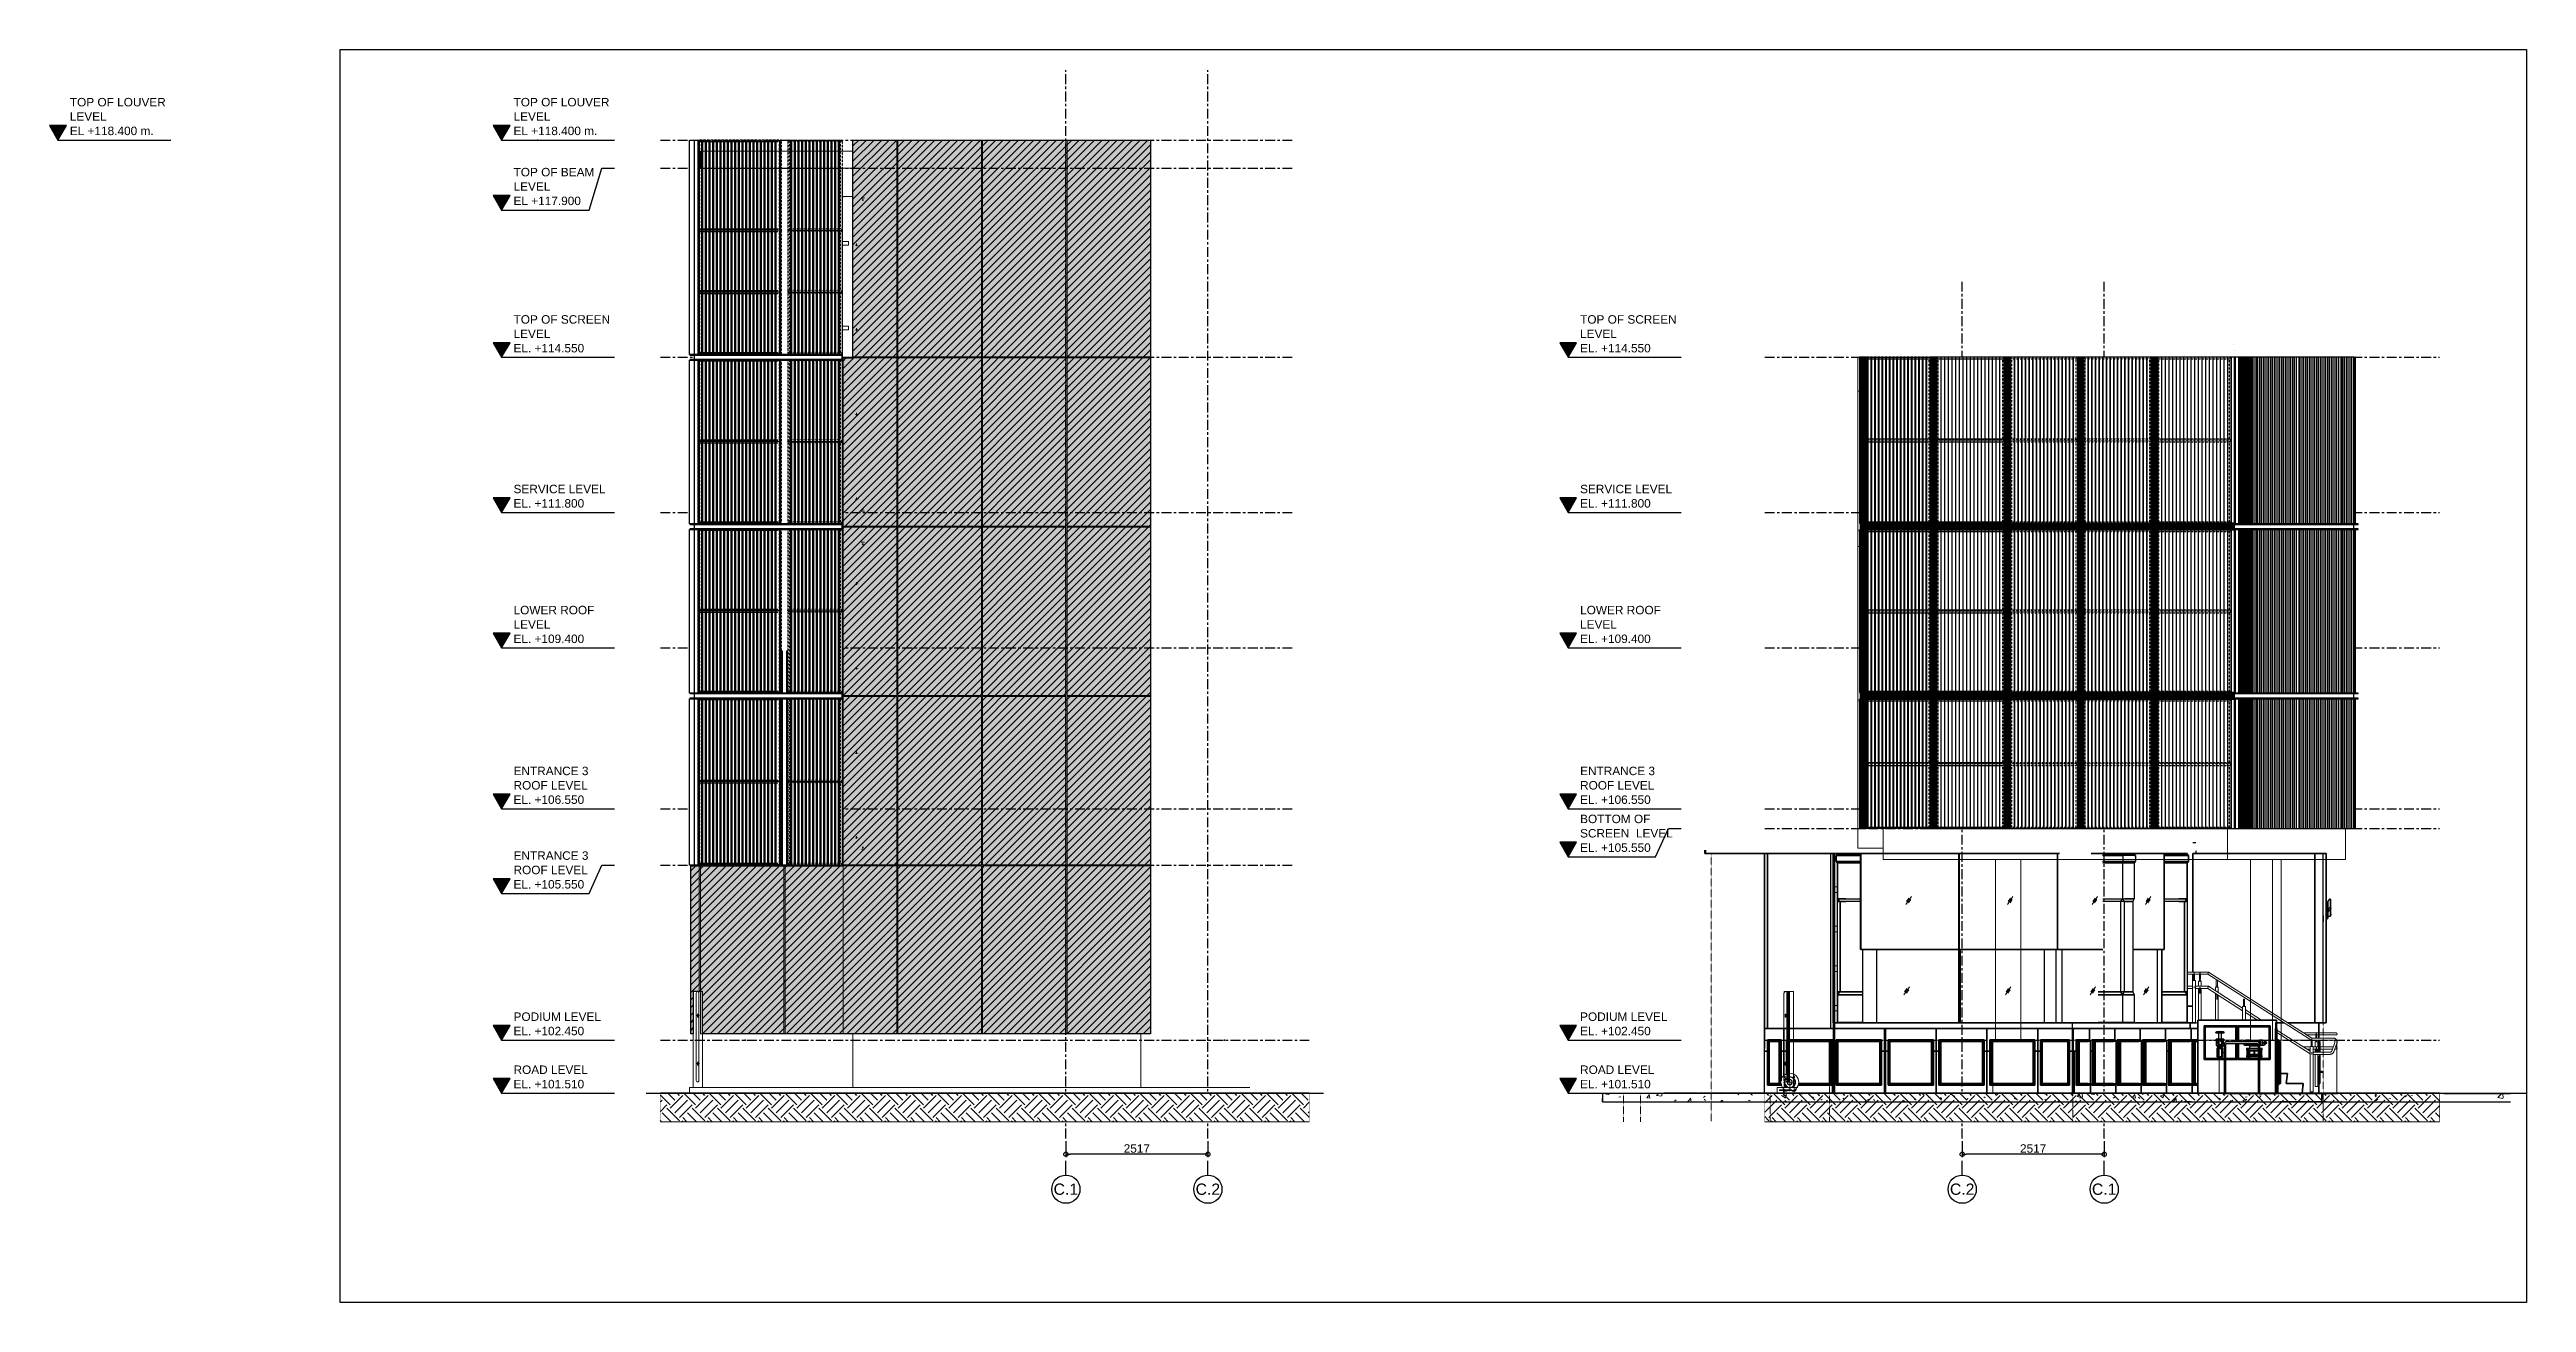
# Model space of a CAD drawing. Header units: millimetres. Extents: x 3774 to 718460, y -768339 to 192544.
# Drawn here: x 475114 to 519016, y -736064 to -713864 of the extents above; entities that cross this region are included whole.
import ezdxf
from ezdxf.enums import TextEntityAlignment as Align
from ezdxf.xclip import XClip

# ---------------------------------------------------------------- set-up
doc = ezdxf.new("R2010")
doc.units = ezdxf.units.MM
doc.header["$XCLIPFRAME"] = 0
for name, pattern in [('DPA_Hidden 50', [3, 2, -1]), ('TA_GL_000.70000', [1.925, 0.7, -0.175, 0.175, -0.175, 0.7]), ('TA_HL_001.00000', [6.5, 3.55, -2.95]), ('XKITLINE00', [0]), ('XKITLINE02', [4, 2, -2])]:
    doc.linetypes.add(name, pattern=pattern)
doc.layers.get('Defpoints').update_dxf_attribs({"color": 250})
for name, color, linetype in [('000 - 0_HIDE_OBJ_FRAMING_DEF_SUB_1', 251, 'Continuous'), ('000 - 0_SYM_DWG_GRID-BUBBLE_MAIN_COLOR_1', 3, 'Continuous'), ('000 - 0_SYM_DWG_GRIDLINE_MAIN_COLOR_1', 3, 'Continuous'), ('000 - 0_SYM_DWG_GRIDLINE_MAIN_COLOR_251', 251, 'Continuous'), ('000 - 0_SYM_DWG_LEVEL_MAIN_COLOR_2', 2, 'Continuous'), ('000 - 0_SYM_DWG_LEVEL_TEXT', 3, 'Continuous'), ('000 - CONCRETE_COL_HATCH_', 251, 'Continuous'), ('000 - CONCRETE_WALL_DEF_SUB', 250, 'Continuous'), ('000 - CONCRETE_WALL_WIPEOUT_', 250, 'Continuous'), ('000 - EXISTING_PRECAST_MAIN_COLOR_2', 2, 'Continuous'), ('010 - ASPG_EXTR_MAIN_COLOR_2', 2, 'Continuous'), ('010 - ASPG_EXTR_WIPEOUT_', 250, 'Continuous'), ('010 - ASPG_FRAMING_MAIN_COLOR_1', 1, 'Continuous'), ('010 - ASPG_FRAMING_MAIN_COLOR_2', 2, 'Continuous'), ('010 - ASPG_FRAMING_SUB_COLOR_2', 2, 'Continuous'), ('010 - ASPG_FRAMING_SUB_COLOR_3', 3, 'Continuous'), ('010 - ASPG_FRAMING_WIPEOUT_', 250, 'Continuous'), ('DIM', 1, 'Continuous')]:
    doc.layers.add(name, color=color, linetype=linetype)
doc.layers.add('000_AREA_ASPG_AREA_HATCH_', color=7, linetype='Continuous', true_color=0xff8700, plot=False)
doc.layers.add('000_AREA_ASPG_AREA_MAIN_COLOR_1', color=7, linetype='Continuous', true_color=0xff8700, plot=False)
for name, color, linetype, lineweight in [('A-FLOR-HRAL', 1, 'Continuous', 25), ('Bolt', 1, 'Continuous', 0), ('G-IMPT', 8, 'Continuous', 9), ('Part', 2, 'Continuous', 0)]:
    doc.layers.add(name, color=color, linetype=linetype, lineweight=lineweight)
doc.styles.add('ARIAL', font='arial.ttf')
doc.styles.add('Arial_1', font='arial.ttf', dxfattribs={"height": 125})
doc.styles.add('FAMELINE_FOR_CKST', font='arial.ttf')
doc.styles.add('TA', font='', dxfattribs={"height": 4.5})
doc.styles.get('TA').set_extended_font_data('Cordia New')
doc.dimstyles.new('FAMELINE-CKST_C-C', dxfattribs={"dimtxt": 0.3, "dimasz": 0.15, "dimexe": 0.1, "dimexo": 0.1, "dimgap": 0.05, "dimtad": 1, "dimzin": 0, "dimdsep": 46, "dimtxsty": 'FAMELINE_FOR_CKST', "dimblk": 'ORIGIN', "dimblk1": 'ORIGIN', "dimblk2": 'ORIGIN', "dimsah": 1, "dimcen": 0.1, "dimdle": 0.1, "dimclrd": 256, "dimclre": 256, "dimclrt": 3, "dimadec": 0, "dimazin": 0, "dimtfac": 1, "dimtix": 1, "dimtmove": 2, "dimatfit": 3, "dimfxl": 1, "dimtolj": 1, "dimtzin": 0, "dimlwd": -1, "dimlwe": -1, "dimarcsym": 0})
pattern_1 = [(50, (17015.24, -101150), (728.7365, -63.7558), [76.2, -838.2]), (355, (17015.24, -101150), (-140.9716, 764.2276), [60.96, -670.56]), (100.451, (17076, -101155.3), (587.77, 700.4668), [64.76, -712.36]), (46.184, (17015.2, -100946.8), (1084.316, -168.171), [114.3, -1257.3]), (96.636, (17105.6, -100960.8), (949.61, 989.71), [97.14, -1068.54]), (351.184, (17015.2, -100946.8), (949.62, 989.701), [91.44, -1005.84]), (21, (17116.84, -100997.6), (606.458, -409.0606), [76.2, -838.2]), (326, (17116.84, -100997.6), (247.2083, 736.753), [60.96, -670.56]), (71.451, (17167.4, -101031.7), (853.6683, 327.6855), [64.76, -712.36]), (37.5, (17015.24, -101150), (12.3547, 338.2201), [33.528, -628.904, 33.528, -647.192, -673.1]), (37.5, (17015.24, -101150), (12.3547, 338.2201), [-1343.152, 33.528, -639.572]), (7.5, (17015.24, -101150), (267.2789, 400.7221), [33.528, -354.584, 33.528, -613.664, -256.54]), (7.5, (17015.24, -101150), (267.2789, 400.7221), [-1035.304, 33.528, -223.012]), (327.5, (16788.68, -101150), (542.3633, -22.91534), [33.528, -220.472, 33.528, -758.952, -1051.56]), (327.5, (16788.68, -101150), (542.3633, -22.91534), [-1046.48, 33.528, -1018.032]), (317.5, (16687.08, -101150), (592.517, 101.707), [33.528, -296.672, 33.528, -492.76, -746.76]), (317.5, (16687.08, -101150), (592.517, 101.707), [-856.488, 33.528, -713.232])]

# ---------------------------------------------------------------- blocks, each defined once
blk = doc.blocks.new('W-1-PP19-ST-ENT2_20260406-084955_STANDARD_PAPER_BLOCK')
at = {"layer": 'DIM', "color": 6}
blk.add_lwpolyline([(775, 0), (0, 0), (0, 443.999987), (775, 443.999987)], close=True, dxfattribs=at)
blk = doc.blocks.new('*U7981')
at = {"layer": '000 - 0_SYM_DWG_GRIDLINE_MAIN_COLOR_1'}
blk.add_line((47.8, 0), (42.8, 0), dxfattribs=at)
blk.add_circle((52.8, 0), 5, dxfattribs=at)
at = {"layer": '000 - 0_SYM_DWG_GRIDLINE_MAIN_COLOR_251', "linetype": 'ByBlock', "ltscale": 5}
blk.add_line((34.8, 0), (-343.8, 0), dxfattribs=at)
at = {"layer": '000 - 0_SYM_DWG_GRIDLINE_MAIN_COLOR_251', "color": 3}
blk.add_point((-309, 0), dxfattribs=at)
at = {"layer": '000 - 0_SYM_DWG_GRIDLINE_MAIN_COLOR_251', "color": 0}
blk.add_point((0, 0), dxfattribs=at)
at = {"style": 'TA', "flags": 1}
blk.add_attdef('LOCATION', (6, -6), '', height=4.5, rotation=270, dxfattribs=at)
at = {"layer": '000 - 0_SYM_DWG_GRID-BUBBLE_MAIN_COLOR_1', "style": 'ARIAL'}
blk.add_attdef('GRID-HEAD', text='', height=4, rotation=90, dxfattribs=at).set_placement((52.8, 0), align=Align.MIDDLE_CENTER)
blk = doc.blocks.new('*U7982')
at = {"layer": '000 - 0_SYM_DWG_GRIDLINE_MAIN_COLOR_1'}
blk.add_line((47.8, 0), (42.8, 0), dxfattribs=at)
blk.add_circle((52.8, 0), 5, dxfattribs=at)
at = {"layer": '000 - 0_SYM_DWG_GRIDLINE_MAIN_COLOR_251', "linetype": 'ByBlock', "ltscale": 5}
blk.add_line((34.8, 0), (-343.8, 0), dxfattribs=at)
at = {"layer": '000 - 0_SYM_DWG_GRIDLINE_MAIN_COLOR_251', "color": 3}
blk.add_point((-309, 0), dxfattribs=at)
at = {"layer": '000 - 0_SYM_DWG_GRIDLINE_MAIN_COLOR_251', "color": 0}
blk.add_point((0, 0), dxfattribs=at)
at = {"style": 'TA', "flags": 1}
blk.add_attdef('LOCATION', (6, -6), '', height=4.5, rotation=270, dxfattribs=at)
at = {"layer": '000 - 0_SYM_DWG_GRID-BUBBLE_MAIN_COLOR_1', "style": 'ARIAL'}
blk.add_attdef('GRID-HEAD', text='', height=4, rotation=90, dxfattribs=at).set_placement((52.8, 0), align=Align.MIDDLE_CENTER)
blk = doc.blocks.new('*U6349')
at = {"layer": '000 - 0_SYM_DWG_LEVEL_MAIN_COLOR_2'}
blk.add_hatch(color=256, dxfattribs=at).paths.add_polyline_path([(-187.01, 5.18), (-190, 0), (-192.99, 5.18)])
blk.add_point((0, 0))
at = {"layer": '000 - 0_SYM_DWG_GRIDLINE_MAIN_COLOR_251'}
blk.add_lwpolyline([(-190, 0), (-159, 0), (-154.5, 0), (-150, 0)], dxfattribs=at)
at = {"layer": '000 - 0_SYM_DWG_LEVEL_MAIN_COLOR_2', "lineweight": 25}
for p, q in [((-187.01, 5.18), (-192.99, 5.18)), ((-192.99, 5.18), (-190, 0)), ((-190, 0), (-187.01, 5.18))]:
    blk.add_line(p, q, dxfattribs=at)
at = {"layer": '000 - 0_SYM_DWG_LEVEL_TEXT', "style": 'Arial_1'}
for tag, p in [('LV_NAME_2', (-185.79, 6.83)), ('LV_NAME_1', (-185.78, 11.92)), ('LV_NAME_3', (-185.8, 1.74))]:
    blk.add_attdef(tag, p, '', height=3, dxfattribs=at)
blk = doc.blocks.new('*U6350')
at = {"layer": '000 - 0_SYM_DWG_LEVEL_MAIN_COLOR_2'}
blk.add_hatch(color=256, dxfattribs=at).paths.add_polyline_path([(-187.01, 5.18), (-190, 0), (-192.99, 5.18)])
blk.add_point((0, 0))
at = {"layer": '000 - 0_SYM_DWG_GRIDLINE_MAIN_COLOR_251'}
blk.add_lwpolyline([(-190, 0), (-159, 0), (-154.5, 0), (-150, 0)], dxfattribs=at)
at = {"layer": '000 - 0_SYM_DWG_LEVEL_MAIN_COLOR_2', "lineweight": 25}
for p, q in [((-187.01, 5.18), (-192.99, 5.18)), ((-192.99, 5.18), (-190, 0)), ((-190, 0), (-187.01, 5.18))]:
    blk.add_line(p, q, dxfattribs=at)
at = {"layer": '000 - 0_SYM_DWG_LEVEL_TEXT', "style": 'Arial_1'}
for tag, p in [('LV_NAME_2', (-185.79, 6.83)), ('LV_NAME_1', (-185.78, 11.92)), ('LV_NAME_3', (-185.8, 1.74))]:
    blk.add_attdef(tag, p, '', height=3, dxfattribs=at)
blk = doc.blocks.new('*U6348')
at = {"layer": '000 - 0_SYM_DWG_LEVEL_MAIN_COLOR_2'}
blk.add_hatch(color=256, dxfattribs=at).paths.add_polyline_path([(-187.01, 5.18), (-190, 0), (-192.99, 5.18)])
blk.add_point((0, 0))
at = {"layer": '000 - 0_SYM_DWG_GRIDLINE_MAIN_COLOR_251'}
blk.add_lwpolyline([(-190, 0), (-159, 0), (-154.5, 0), (-150, 0)], dxfattribs=at)
at = {"layer": '000 - 0_SYM_DWG_LEVEL_MAIN_COLOR_2', "lineweight": 25}
for p, q in [((-187.01, 5.18), (-192.99, 5.18)), ((-192.99, 5.18), (-190, 0)), ((-190, 0), (-187.01, 5.18))]:
    blk.add_line(p, q, dxfattribs=at)
at = {"layer": '000 - 0_SYM_DWG_LEVEL_TEXT', "style": 'Arial_1'}
for tag, p in [('LV_NAME_2', (-185.79, 6.83)), ('LV_NAME_1', (-185.78, 11.92)), ('LV_NAME_3', (-185.8, 1.74))]:
    blk.add_attdef(tag, p, '', height=3, dxfattribs=at)
blk = doc.blocks.new('*U6352')
at = {"layer": '000 - 0_SYM_DWG_GRIDLINE_MAIN_COLOR_251', "linetype": 'ByBlock', "ltscale": 5}
blk.add_line((70, 0), (-169.15, 0), dxfattribs=at)
at = {"layer": '000 - 0_SYM_DWG_GRIDLINE_MAIN_COLOR_251', "color": 3}
blk.add_point((-99.15, 0), dxfattribs=at)
at = {"layer": '000 - 0_SYM_DWG_GRIDLINE_MAIN_COLOR_251', "color": 0}
blk.add_point((0, 0), dxfattribs=at)
at = {"style": 'TA', "flags": 1}
blk.add_attdef('LOCATION', (6, -6), '', height=4.5, rotation=270, dxfattribs=at)
blk = doc.blocks.new('*U6351')
at = {"layer": '000 - 0_SYM_DWG_GRIDLINE_MAIN_COLOR_251', "linetype": 'ByBlock', "ltscale": 5}
blk.add_line((70, 0), (-169.15, 0), dxfattribs=at)
at = {"layer": '000 - 0_SYM_DWG_GRIDLINE_MAIN_COLOR_251', "color": 3}
blk.add_point((-99.15, 0), dxfattribs=at)
at = {"layer": '000 - 0_SYM_DWG_GRIDLINE_MAIN_COLOR_251', "color": 0}
blk.add_point((0, 0), dxfattribs=at)
at = {"style": 'TA', "flags": 1}
blk.add_attdef('LOCATION', (6, -6), '', height=4.5, rotation=270, dxfattribs=at)
blk = doc.blocks.new('_Origin')
at = {"color": 0, "linetype": 'ByBlock', "lineweight": -2}
blk.add_line((0, 0), (-1, 0), dxfattribs=at)
blk.add_circle((0, 0), 0.5, dxfattribs=at)
blk = doc.blocks.new('*D7980')
at = {"transparency": 16777216}
for p, q in [((-2517, 100660), (-2517, 100379)), ((0, 100660), (0, 100379)), ((-75, 100429), (-2442, 100429))]:
    blk.add_line(p, q, dxfattribs=at)
at = {"layer": 'Defpoints', "color": 0, "transparency": 16777216}
for p in [(-2517, 100710), (0, 100710), (-2517, 100429)]:
    blk.add_point(p, dxfattribs=at)
at = {"transparency": 16777216, "xscale": 75, "yscale": 75, "zscale": 75, "rotation": 180}
blk.add_blockref('_Origin', (-2517, 100429), dxfattribs=at)
at = {"transparency": 16777216, "xscale": 75, "yscale": 75, "zscale": 75}
blk.add_blockref('_Origin', (0, 100429), dxfattribs=at)
at = {"color": 3, "transparency": 16777216, "insert": (-1259, 100530), "char_height": 150, "attachment_point": 5, "style": 'FAMELINE_FOR_CKST'}
blk.add_mtext('\\A1;2517', dxfattribs=at)
blk = doc.blocks.new('*A22266517')
at = {"layer": 'Part', "linetype": 'XKITLINE00', "lineweight": 0}
for p, q in [((2565.186495, -165.539902), (2560.426495, -165.539902)), ((2560.426495, -165.539902), (2560.426495, -165.939902)), ((2560.426495, -165.939902), (2560.482495, -165.939902)), ((2560.482495, -165.939902), (2560.482495, -165.539902)), ((2565.130495, -165.539902), (2565.130495, -165.939902)), ((2565.130495, -165.939902), (2565.186495, -165.939902)), ((2565.186495, -165.939902), (2565.186495, -165.539902))]:
    blk.add_line(p, q, dxfattribs=at)
blk = doc.blocks.new('*A22276518')
at = {"layer": 'Part', "linetype": 'XKITLINE00', "lineweight": 0}
for p, q in [((2595.364993, -103.139902), (2595.36241, -103.139902)), ((2595.36241, -103.659902), (2595.364993, -103.659902)), ((2595.364993, -103.659902), (2595.364993, -103.139902))]:
    blk.add_line(p, q, dxfattribs=at)
blk = doc.blocks.new('*A22286519')
at = {"layer": 'Bolt'}
for points in [[(2594.67, -103.71), (2594.67, -103.66), (2595.02, -103.66), (2595.02, -103.71)], [(2594.79, -103.66), (2594.79, -103.61), (2594.9, -103.61), (2594.9, -103.66)]]:
    blk.add_hatch(color=256, dxfattribs=at).paths.add_polyline_path(points, flags=17)
at = {"layer": 'Bolt', "linetype": 'XKITLINE00', "lineweight": 0}
for p, q in [((2594.67, -103.71), (2594.67, -103.66)), ((2594.79, -103.66), (2594.79, -103.61)), ((2594.84, -103.77), (2594.84, -103.43)), ((2594.9, -103.66), (2594.9, -103.61)), ((2595.02, -103.71), (2595.02, -103.66))]:
    blk.add_line(p, q, dxfattribs=at)
at = {"layer": 'Bolt', "linetype": 'XKITLINE02', "lineweight": 0}
for p, q in [((2594.67, -103.71), (2594.67, -103.66)), ((2594.79, -103.66), (2594.79, -103.61)), ((2594.84, -103.77), (2594.84, -103.43)), ((2594.9, -103.66), (2594.9, -103.61)), ((2595.02, -103.71), (2595.02, -103.66))]:
    blk.add_line(p, q, dxfattribs=at)
blk = doc.blocks.new('*A22296520')
at = {"layer": 'Part', "linetype": 'XKITLINE00', "lineweight": 0}
for p, q in [((2595.324993, -103.707902), (2594.767771, -103.707902)), ((2595.324993, -103.659902), (2595.324993, -103.707902))]:
    blk.add_line(p, q, dxfattribs=at)
blk = doc.blocks.new('*A22306521')
at = {"layer": 'Part', "linetype": 'XKITLINE00', "lineweight": 0}
for p, q in [((2594.364993, -104.507902), (2594.604993, -104.507902)), ((2594.604993, -104.507902), (2595.324993, -103.947902)), ((2595.324993, -103.947902), (2595.324993, -103.707902))]:
    blk.add_line(p, q, dxfattribs=at)
blk = doc.blocks.new('*A22316522')
at = {"layer": 'Part', "linetype": 'XKITLINE00', "lineweight": 0}
for p, q in [((2595.364993, -91.139902), (2595.36241, -91.139902)), ((2595.364993, -91.659902), (2595.364993, -91.139902)), ((2595.36241, -91.659902), (2595.364993, -91.659902))]:
    blk.add_line(p, q, dxfattribs=at)
blk = doc.blocks.new('*A22326523')
at = {"layer": 'Bolt'}
for points in [[(2594.67, -91.71), (2594.67, -91.66), (2595.02, -91.66), (2595.02, -91.71)], [(2594.79, -91.66), (2594.79, -91.61), (2594.9, -91.61), (2594.9, -91.66)]]:
    blk.add_hatch(color=256, dxfattribs=at).paths.add_polyline_path(points, flags=17)
at = {"layer": 'Bolt', "linetype": 'XKITLINE00', "lineweight": 0}
for p, q in [((2594.67, -91.71), (2594.67, -91.66)), ((2594.79, -91.66), (2594.79, -91.61)), ((2594.84, -91.77), (2594.84, -91.43)), ((2594.9, -91.66), (2594.9, -91.61)), ((2595.02, -91.71), (2595.02, -91.66))]:
    blk.add_line(p, q, dxfattribs=at)
at = {"layer": 'Bolt', "linetype": 'XKITLINE02', "lineweight": 0}
for p, q in [((2594.67, -91.71), (2594.67, -91.66)), ((2594.79, -91.66), (2594.79, -91.61)), ((2594.84, -91.77), (2594.84, -91.43)), ((2594.9, -91.66), (2594.9, -91.61)), ((2595.02, -91.71), (2595.02, -91.66))]:
    blk.add_line(p, q, dxfattribs=at)
blk = doc.blocks.new('*A22336524')
at = {"layer": 'Part', "linetype": 'XKITLINE00', "lineweight": 0}
for p, q in [((2594.364993, -92.507902), (2594.604993, -92.507902)), ((2594.604993, -92.507902), (2595.324993, -91.947902)), ((2595.324993, -91.947902), (2595.324993, -91.707902))]:
    blk.add_line(p, q, dxfattribs=at)
blk = doc.blocks.new('*A22346525')
at = {"layer": 'Part', "linetype": 'XKITLINE00', "lineweight": 0}
for p, q in [((2595.324993, -91.707902), (2594.767771, -91.707902)), ((2595.324993, -91.659902), (2595.324993, -91.707902))]:
    blk.add_line(p, q, dxfattribs=at)
blk = doc.blocks.new('*A22356526')
at = {"layer": 'Part', "linetype": 'XKITLINE00', "lineweight": 0}
for p, q in [((2577.771566, -103.659902), (2577.771566, -103.139902)), ((2577.771566, -103.139902), (2595.36241, -103.139902)), ((2595.36241, -103.659902), (2577.771566, -103.659902)), ((2577.826989, -103.139902), (2577.826989, -103.611902)), ((2577.826989, -103.611902), (2578.582135, -103.611902)), ((2578.582135, -103.611902), (2578.582135, -103.139902)), ((2578.637558, -103.139902), (2578.637558, -103.659902)), ((2595.36241, -103.659902), (2595.36241, -103.139902))]:
    blk.add_line(p, q, dxfattribs=at)
blk = doc.blocks.new('*A22366527')
at = {"layer": 'Bolt'}
for points in [[(2578.65, -103.71), (2578.65, -103.66), (2579.01, -103.66), (2579.01, -103.71)], [(2578.75, -103.66), (2578.75, -103.61), (2578.91, -103.61), (2578.91, -103.66)]]:
    blk.add_hatch(color=256, dxfattribs=at).paths.add_polyline_path(points, flags=17)
at = {"layer": 'Bolt', "linetype": 'XKITLINE00', "lineweight": 0}
for p, q in [((2578.65, -103.71), (2578.65, -103.66)), ((2578.75, -103.66), (2578.75, -103.61)), ((2578.83, -103.77), (2578.83, -103.43)), ((2578.91, -103.66), (2578.91, -103.61)), ((2579.01, -103.71), (2579.01, -103.66))]:
    blk.add_line(p, q, dxfattribs=at)
at = {"layer": 'Bolt', "linetype": 'XKITLINE02', "lineweight": 0}
for p, q in [((2578.89, -103.71), (2578.89, -103.66)), ((2578.99, -103.66), (2578.99, -103.61)), ((2579.07, -103.77), (2579.07, -103.43)), ((2579.15, -103.66), (2579.15, -103.61)), ((2579.25, -103.71), (2579.25, -103.66))]:
    blk.add_line(p, q, dxfattribs=at)
blk = doc.blocks.new('*A22376528')
at = {"layer": 'Bolt'}
for points in [[(2575.55, -103.66), (2575.55, -103.61), (2575.66, -103.61), (2575.66, -103.66)], [(2575.55, -103.71), (2575.55, -103.66), (2575.66, -103.66), (2575.66, -103.71)], [(2576.03, -103.66), (2576.03, -103.61), (2576.14, -103.61), (2576.14, -103.66)], [(2576.03, -103.71), (2576.03, -103.66), (2576.14, -103.66), (2576.14, -103.71)]]:
    blk.add_hatch(color=256, dxfattribs=at).paths.add_polyline_path(points, flags=17)
at = {"layer": 'Bolt', "linetype": 'XKITLINE00', "lineweight": 0}
for p, q in [((2575.55, -103.66), (2575.55, -103.61)), ((2575.55, -103.71), (2575.55, -103.66)), ((2575.6, -103.77), (2575.6, -103.43)), ((2575.66, -103.66), (2575.66, -103.61)), ((2575.66, -103.71), (2575.66, -103.66)), ((2576.03, -103.66), (2576.03, -103.61)), ((2576.03, -103.71), (2576.03, -103.66)), ((2576.08, -103.77), (2576.08, -103.43)), ((2576.14, -103.66), (2576.14, -103.61)), ((2576.14, -103.71), (2576.14, -103.66))]:
    blk.add_line(p, q, dxfattribs=at)
blk = doc.blocks.new('*A22386529')
at = {"layer": 'Part', "linetype": 'XKITLINE00', "lineweight": 0}
for p, q in [((2578.334665, -103.707902), (2578.334665, -103.659902)), ((2578.334665, -103.707902), (2579.56605, -103.707902)), ((2579.16605, -103.707902), (2579.16605, -103.659902)), ((2579.56605, -103.707902), (2579.56605, -103.659902))]:
    blk.add_line(p, q, dxfattribs=at)
blk = doc.blocks.new('*A22396530')
at = {"layer": 'Part', "linetype": 'XKITLINE00', "lineweight": 0}
for p, q in [((2578.522665, -103.707902), (2578.522665, -104.507902)), ((2578.522665, -104.507902), (2578.754511, -104.507902)), ((2578.730511, -104.507902), (2579.35405, -103.947902)), ((2579.37805, -103.947902), (2578.754511, -104.507902)), ((2579.35405, -103.947902), (2579.35405, -103.707902)), ((2579.35405, -103.707902), (2579.37805, -103.707902)), ((2579.35405, -103.947902), (2579.37805, -103.947902)), ((2579.37805, -103.947902), (2579.37805, -103.707902))]:
    blk.add_line(p, q, dxfattribs=at)
blk = doc.blocks.new('*A22406531')
at = {"layer": 'Part', "linetype": 'XKITLINE00', "lineweight": 0}
for p, q in [((2575.44496, -103.659902), (2575.44496, -103.707902)), ((2575.44496, -103.707902), (2576.24496, -103.707902)), ((2576.24496, -103.707902), (2576.24496, -103.659902))]:
    blk.add_line(p, q, dxfattribs=at)
blk = doc.blocks.new('*A22416532')
at = {"layer": 'Part', "linetype": 'XKITLINE00', "lineweight": 0}
for p, q in [((2575.82096, -104.507902), (2575.82096, -103.707902)), ((2575.82096, -103.707902), (2575.86896, -103.707902)), ((2575.82096, -103.947902), (2575.86896, -103.947902)), ((2575.82096, -104.507902), (2575.86896, -104.507902)), ((2575.86896, -104.507902), (2575.86896, -103.707902))]:
    blk.add_line(p, q, dxfattribs=at)
blk = doc.blocks.new('*A22426533')
at = {"layer": 'Part', "linetype": 'XKITLINE00', "lineweight": 0}
for p, q in [((2587.13567, -103.707902), (2587.13567, -103.659902)), ((2587.13567, -103.707902), (2588.367055, -103.707902)), ((2587.967055, -103.707902), (2587.967055, -103.659902)), ((2588.367055, -103.707902), (2588.367055, -103.659902))]:
    blk.add_line(p, q, dxfattribs=at)
blk = doc.blocks.new('*A22436534')
at = {"layer": 'Part', "linetype": 'XKITLINE00', "lineweight": 0}
for p, q in [((2587.32367, -103.707902), (2587.32367, -104.507902)), ((2587.32367, -104.507902), (2587.555516, -104.507902)), ((2587.531516, -104.507902), (2588.155055, -103.947902)), ((2588.179055, -103.947902), (2587.555516, -104.507902)), ((2588.155055, -103.947902), (2588.155055, -103.707902)), ((2588.155055, -103.707902), (2588.179055, -103.707902)), ((2588.155055, -103.947902), (2588.179055, -103.947902)), ((2588.179055, -103.947902), (2588.179055, -103.707902))]:
    blk.add_line(p, q, dxfattribs=at)
blk = doc.blocks.new('*A22446535')
at = {"layer": 'Bolt'}
for points in [[(2587.45, -103.71), (2587.45, -103.66), (2587.81, -103.66), (2587.81, -103.71)], [(2587.55, -103.66), (2587.55, -103.61), (2587.71, -103.61), (2587.71, -103.66)]]:
    blk.add_hatch(color=256, dxfattribs=at).paths.add_polyline_path(points, flags=17)
at = {"layer": 'Bolt', "linetype": 'XKITLINE00', "lineweight": 0}
for p, q in [((2587.45, -103.71), (2587.45, -103.66)), ((2587.55, -103.66), (2587.55, -103.61)), ((2587.63, -103.77), (2587.63, -103.43)), ((2587.71, -103.66), (2587.71, -103.61)), ((2587.81, -103.71), (2587.81, -103.66))]:
    blk.add_line(p, q, dxfattribs=at)
at = {"layer": 'Bolt', "linetype": 'XKITLINE02', "lineweight": 0}
for p, q in [((2587.69, -103.71), (2587.69, -103.66)), ((2587.79, -103.66), (2587.79, -103.61)), ((2587.87, -103.77), (2587.87, -103.43)), ((2587.95, -103.66), (2587.95, -103.61)), ((2588.05, -103.71), (2588.05, -103.66))]:
    blk.add_line(p, q, dxfattribs=at)
blk = doc.blocks.new('*A22456536')
at = {"layer": 'Bolt'}
for points in [[(2593.85, -103.71), (2593.85, -103.66), (2594.21, -103.66), (2594.21, -103.71)], [(2593.96, -103.66), (2593.96, -103.61), (2594.11, -103.61), (2594.11, -103.66)]]:
    blk.add_hatch(color=256, dxfattribs=at).paths.add_polyline_path(points, flags=17)
at = {"layer": 'Bolt', "linetype": 'XKITLINE00', "lineweight": 0}
for p, q in [((2593.85, -103.71), (2593.85, -103.66)), ((2593.96, -103.66), (2593.96, -103.61)), ((2594.03, -103.77), (2594.03, -103.43)), ((2594.11, -103.66), (2594.11, -103.61)), ((2594.21, -103.71), (2594.21, -103.66))]:
    blk.add_line(p, q, dxfattribs=at)
at = {"layer": 'Bolt', "linetype": 'XKITLINE02', "lineweight": 0}
for p, q in [((2594.09, -103.71), (2594.09, -103.66)), ((2594.2, -103.66), (2594.2, -103.61)), ((2594.27, -103.77), (2594.27, -103.43)), ((2594.35, -103.66), (2594.35, -103.61)), ((2594.45, -103.71), (2594.45, -103.66))]:
    blk.add_line(p, q, dxfattribs=at)
blk = doc.blocks.new('*A22466537')
at = {"layer": 'Part', "linetype": 'XKITLINE00', "lineweight": 0}
for p, q in [((2593.536386, -103.707902), (2593.536386, -103.659902)), ((2593.536386, -103.707902), (2594.767771, -103.707902)), ((2594.367771, -103.707902), (2594.367771, -103.659902)), ((2594.767771, -103.707902), (2594.767771, -103.659902))]:
    blk.add_line(p, q, dxfattribs=at)
blk = doc.blocks.new('*A22476538')
at = {"layer": 'Part', "linetype": 'XKITLINE00', "lineweight": 0}
for p, q in [((2593.724386, -103.707902), (2593.724386, -104.507902)), ((2593.724386, -104.507902), (2593.956232, -104.507902)), ((2593.932232, -104.507902), (2594.555771, -103.947902)), ((2594.579771, -103.947902), (2593.956232, -104.507902)), ((2594.555771, -103.947902), (2594.555771, -103.707902)), ((2594.555771, -103.707902), (2594.579771, -103.707902)), ((2594.555771, -103.947902), (2594.579771, -103.947902)), ((2594.579771, -103.947902), (2594.579771, -103.707902))]:
    blk.add_line(p, q, dxfattribs=at)
blk = doc.blocks.new('*A22486539')
at = {"layer": 'Part', "linetype": 'XKITLINE00', "lineweight": 0}
for p, q in [((2577.771566, -91.659902), (2577.771566, -91.139902)), ((2577.771566, -91.139902), (2595.36241, -91.139902)), ((2577.826989, -91.139902), (2577.826989, -91.611902)), ((2578.582135, -91.611902), (2578.582135, -91.139902)), ((2578.637558, -91.139902), (2578.637558, -91.659902)), ((2595.36241, -91.659902), (2595.36241, -91.139902)), ((2595.36241, -91.659902), (2577.771566, -91.659902)), ((2577.826989, -91.611902), (2578.582135, -91.611902))]:
    blk.add_line(p, q, dxfattribs=at)
blk = doc.blocks.new('*A22496540')
at = {"layer": 'Part', "linetype": 'XKITLINE00', "lineweight": 0}
for p, q in [((2587.13567, -91.707902), (2587.13567, -91.659902)), ((2587.13567, -91.707902), (2588.367055, -91.707902)), ((2587.967055, -91.707902), (2587.967055, -91.659902)), ((2588.367055, -91.707902), (2588.367055, -91.659902))]:
    blk.add_line(p, q, dxfattribs=at)
blk = doc.blocks.new('*A22506541')
at = {"layer": 'Part', "linetype": 'XKITLINE00', "lineweight": 0}
for p, q in [((2587.32367, -91.707902), (2587.32367, -92.507902)), ((2587.32367, -92.507902), (2587.555516, -92.507902)), ((2587.531516, -92.507902), (2588.155055, -91.947902)), ((2588.179055, -91.947902), (2587.555516, -92.507902)), ((2588.155055, -91.947902), (2588.155055, -91.707902)), ((2588.155055, -91.707902), (2588.179055, -91.707902)), ((2588.155055, -91.947902), (2588.179055, -91.947902)), ((2588.179055, -91.947902), (2588.179055, -91.707902))]:
    blk.add_line(p, q, dxfattribs=at)
blk = doc.blocks.new('*A22516542')
at = {"layer": 'Bolt'}
for points in [[(2587.45, -91.71), (2587.45, -91.66), (2587.81, -91.66), (2587.81, -91.71)], [(2587.55, -91.66), (2587.55, -91.61), (2587.71, -91.61), (2587.71, -91.66)]]:
    blk.add_hatch(color=256, dxfattribs=at).paths.add_polyline_path(points, flags=17)
at = {"layer": 'Bolt', "linetype": 'XKITLINE00', "lineweight": 0}
for p, q in [((2587.45, -91.71), (2587.45, -91.66)), ((2587.55, -91.66), (2587.55, -91.61)), ((2587.63, -91.77), (2587.63, -91.43)), ((2587.71, -91.66), (2587.71, -91.61)), ((2587.81, -91.71), (2587.81, -91.66))]:
    blk.add_line(p, q, dxfattribs=at)
at = {"layer": 'Bolt', "linetype": 'XKITLINE02', "lineweight": 0}
for p, q in [((2587.69, -91.71), (2587.69, -91.66)), ((2587.79, -91.66), (2587.79, -91.61)), ((2587.87, -91.77), (2587.87, -91.43)), ((2587.95, -91.66), (2587.95, -91.61)), ((2588.05, -91.71), (2588.05, -91.66))]:
    blk.add_line(p, q, dxfattribs=at)
blk = doc.blocks.new('*A22526543')
at = {"layer": 'Part', "linetype": 'XKITLINE00', "lineweight": 0}
for p, q in [((2578.334665, -91.707902), (2578.334665, -91.659902)), ((2578.334665, -91.707902), (2579.56605, -91.707902)), ((2579.16605, -91.707902), (2579.16605, -91.659902)), ((2579.56605, -91.707902), (2579.56605, -91.659902))]:
    blk.add_line(p, q, dxfattribs=at)
blk = doc.blocks.new('*A22536544')
at = {"layer": 'Part', "linetype": 'XKITLINE00', "lineweight": 0}
for p, q in [((2578.522665, -91.707902), (2578.522665, -92.507902)), ((2578.522665, -92.507902), (2578.754511, -92.507902)), ((2578.730511, -92.507902), (2579.35405, -91.947902)), ((2579.37805, -91.947902), (2578.754511, -92.507902)), ((2579.35405, -91.947902), (2579.35405, -91.707902)), ((2579.35405, -91.707902), (2579.37805, -91.707902)), ((2579.35405, -91.947902), (2579.37805, -91.947902)), ((2579.37805, -91.947902), (2579.37805, -91.707902))]:
    blk.add_line(p, q, dxfattribs=at)
blk = doc.blocks.new('*A22546545')
at = {"layer": 'Bolt'}
for points in [[(2578.65, -91.71), (2578.65, -91.66), (2579.01, -91.66), (2579.01, -91.71)], [(2578.75, -91.66), (2578.75, -91.61), (2578.91, -91.61), (2578.91, -91.66)]]:
    blk.add_hatch(color=256, dxfattribs=at).paths.add_polyline_path(points, flags=17)
at = {"layer": 'Bolt', "linetype": 'XKITLINE00', "lineweight": 0}
for p, q in [((2578.65, -91.71), (2578.65, -91.66)), ((2578.75, -91.66), (2578.75, -91.61)), ((2578.83, -91.77), (2578.83, -91.43)), ((2578.91, -91.66), (2578.91, -91.61)), ((2579.01, -91.71), (2579.01, -91.66))]:
    blk.add_line(p, q, dxfattribs=at)
at = {"layer": 'Bolt', "linetype": 'XKITLINE02', "lineweight": 0}
for p, q in [((2578.89, -91.71), (2578.89, -91.66)), ((2578.99, -91.66), (2578.99, -91.61)), ((2579.07, -91.77), (2579.07, -91.43)), ((2579.15, -91.66), (2579.15, -91.61)), ((2579.25, -91.71), (2579.25, -91.66))]:
    blk.add_line(p, q, dxfattribs=at)
blk = doc.blocks.new('*A22556546')
at = {"layer": 'Part', "linetype": 'XKITLINE00', "lineweight": 0}
for p, q in [((2575.44496, -91.659902), (2575.44496, -91.707902)), ((2575.44496, -91.707902), (2576.24496, -91.707902)), ((2576.24496, -91.707902), (2576.24496, -91.659902))]:
    blk.add_line(p, q, dxfattribs=at)
blk = doc.blocks.new('*A22566547')
at = {"layer": 'Part', "linetype": 'XKITLINE00', "lineweight": 0}
for p, q in [((2575.82096, -92.507902), (2575.82096, -91.707902)), ((2575.82096, -91.707902), (2575.86896, -91.707902)), ((2575.82096, -91.947902), (2575.86896, -91.947902)), ((2575.82096, -92.507902), (2575.86896, -92.507902)), ((2575.86896, -92.507902), (2575.86896, -91.707902))]:
    blk.add_line(p, q, dxfattribs=at)
blk = doc.blocks.new('*A22576548')
at = {"layer": 'Bolt'}
for points in [[(2575.55, -91.66), (2575.55, -91.61), (2575.66, -91.61), (2575.66, -91.66)], [(2575.55, -91.71), (2575.55, -91.66), (2575.66, -91.66), (2575.66, -91.71)], [(2576.03, -91.66), (2576.03, -91.61), (2576.14, -91.61), (2576.14, -91.66)], [(2576.03, -91.71), (2576.03, -91.66), (2576.14, -91.66), (2576.14, -91.71)]]:
    blk.add_hatch(color=256, dxfattribs=at).paths.add_polyline_path(points, flags=17)
at = {"layer": 'Bolt', "linetype": 'XKITLINE00', "lineweight": 0}
for p, q in [((2575.55, -91.66), (2575.55, -91.61)), ((2575.55, -91.71), (2575.55, -91.66)), ((2575.6, -91.77), (2575.6, -91.43)), ((2575.66, -91.66), (2575.66, -91.61)), ((2575.66, -91.71), (2575.66, -91.66)), ((2576.03, -91.66), (2576.03, -91.61)), ((2576.03, -91.71), (2576.03, -91.66)), ((2576.08, -91.77), (2576.08, -91.43)), ((2576.14, -91.66), (2576.14, -91.61)), ((2576.14, -91.71), (2576.14, -91.66))]:
    blk.add_line(p, q, dxfattribs=at)
blk = doc.blocks.new('*A22586549')
at = {"layer": 'Part', "linetype": 'XKITLINE00', "lineweight": 0}
for p, q in [((2593.536386, -91.707902), (2593.536386, -91.659902)), ((2593.536386, -91.707902), (2594.767771, -91.707902)), ((2594.367771, -91.707902), (2594.367771, -91.659902)), ((2594.767771, -91.707902), (2594.767771, -91.659902))]:
    blk.add_line(p, q, dxfattribs=at)
blk = doc.blocks.new('*A22596550')
at = {"layer": 'Part', "linetype": 'XKITLINE00', "lineweight": 0}
for p, q in [((2593.724386, -91.707902), (2593.724386, -92.507902)), ((2593.724386, -92.507902), (2593.956232, -92.507902)), ((2593.932232, -92.507902), (2594.555771, -91.947902)), ((2594.579771, -91.947902), (2593.956232, -92.507902)), ((2594.555771, -91.947902), (2594.555771, -91.707902)), ((2594.555771, -91.707902), (2594.579771, -91.707902)), ((2594.555771, -91.947902), (2594.579771, -91.947902)), ((2594.579771, -91.947902), (2594.579771, -91.707902))]:
    blk.add_line(p, q, dxfattribs=at)
blk = doc.blocks.new('*A22606551')
at = {"layer": 'Bolt'}
for points in [[(2593.85, -91.71), (2593.85, -91.66), (2594.21, -91.66), (2594.21, -91.71)], [(2593.96, -91.66), (2593.96, -91.61), (2594.11, -91.61), (2594.11, -91.66)]]:
    blk.add_hatch(color=256, dxfattribs=at).paths.add_polyline_path(points, flags=17)
at = {"layer": 'Bolt', "linetype": 'XKITLINE00', "lineweight": 0}
for p, q in [((2593.85, -91.71), (2593.85, -91.66)), ((2593.96, -91.66), (2593.96, -91.61)), ((2594.03, -91.77), (2594.03, -91.43)), ((2594.11, -91.66), (2594.11, -91.61)), ((2594.21, -91.71), (2594.21, -91.66))]:
    blk.add_line(p, q, dxfattribs=at)
at = {"layer": 'Bolt', "linetype": 'XKITLINE02', "lineweight": 0}
for p, q in [((2594.09, -91.71), (2594.09, -91.66)), ((2594.2, -91.66), (2594.2, -91.61)), ((2594.27, -91.77), (2594.27, -91.43)), ((2594.35, -91.66), (2594.35, -91.61)), ((2594.45, -91.71), (2594.45, -91.66))]:
    blk.add_line(p, q, dxfattribs=at)
blk = doc.blocks.new('*A22616552')
at = {"layer": 'Part', "linetype": 'XKITLINE00', "lineweight": 0}
blk.add_line((2595.364987, -130.739902), (2595.364987, -123.539902), dxfattribs=at)
blk = doc.blocks.new('*A22626553')
at = {"layer": 'Part', "linetype": 'XKITLINE00', "lineweight": 0}
for p, q in [((2595.364993, -115.139902), (2595.36241, -115.139902)), ((2595.36241, -115.659902), (2595.364993, -115.659902)), ((2595.364993, -115.659902), (2595.364993, -115.139902))]:
    blk.add_line(p, q, dxfattribs=at)
blk = doc.blocks.new('*A22636554')
at = {"layer": 'Part', "linetype": 'XKITLINE00', "lineweight": 0}
for p, q in [((2594.244438, -123.299902), (2594.444986, -123.299902)), ((2594.444986, -123.379902), (2594.244438, -123.379902)), ((2594.444986, -123.299902), (2594.444986, -123.379902))]:
    blk.add_line(p, q, dxfattribs=at)
blk = doc.blocks.new('*A22646555')
at = {"layer": 'Part', "linetype": 'XKITLINE00', "lineweight": 0}
for p, q in [((2594.444986, -123.379902), (2594.244438, -123.379902)), ((2594.604986, -123.539902), (2594.444986, -123.379902))]:
    blk.add_line(p, q, dxfattribs=at)
blk = doc.blocks.new('*A22656556')
at = {"layer": 'Part', "linetype": 'XKITLINE00', "lineweight": 0}
for p, q in [((2594.204986, -122.819902), (2593.935157, -122.819902)), ((2594.204986, -123.299902), (2594.204986, -122.819902)), ((2593.724986, -123.219902), (2593.724986, -123.299902)), ((2594.204986, -123.259902), (2593.724986, -123.259902))]:
    blk.add_line(p, q, dxfattribs=at)
blk = doc.blocks.new('*A22666557')
at = {"layer": 'Bolt'}
blk.add_hatch(color=256, dxfattribs=at).paths.add_polyline_path([(2593.84, -122.97), (2593.86, -122.96), (2594.06, -122.96), (2594.09, -122.97), (2594.1, -122.98), (2594.12, -123), (2594.12, -123.02), (2594.12, -123.04), (2594.1, -123.06), (2594.09, -123.07), (2594.06, -123.08), (2593.86, -123.08), (2593.84, -123.07), (2593.83, -123.06), (2593.81, -123.04), (2593.81, -123.02), (2593.81, -123), (2593.83, -122.98)], flags=17)
at = {"layer": 'Bolt', "linetype": 'XKITLINE00', "lineweight": 0}
for p, q in [((2593.96, -123.13), (2593.96, -122.91)), ((2593.85, -123.02), (2594.08, -123.02))]:
    blk.add_line(p, q, dxfattribs=at)
blk = doc.blocks.new('*A22676558')
at = {"layer": 'Bolt'}
blk.add_hatch(color=256, dxfattribs=at).paths.add_polyline_path([(2594.14, -123.3), (2594.14, -123.38), (2593.79, -123.38), (2593.79, -123.3)], flags=17)
at = {"layer": 'Bolt', "linetype": 'XKITLINE00', "lineweight": 0}
for p, q in [((2593.79, -123.38), (2593.79, -123.3)), ((2593.96, -123.44), (2593.96, -123.1)), ((2594.14, -123.38), (2594.14, -123.3))]:
    blk.add_line(p, q, dxfattribs=at)
at = {"layer": 'Bolt', "linetype": 'XKITLINE02', "lineweight": 0}
for p, q in [((2593.79, -123.38), (2593.79, -123.3)), ((2593.96, -123.44), (2593.96, -123.1)), ((2594.14, -123.38), (2594.14, -123.3))]:
    blk.add_line(p, q, dxfattribs=at)
blk = doc.blocks.new('*A22686559')
at = {"layer": 'Bolt'}
for points in [[(2594.67, -115.71), (2594.67, -115.66), (2595.02, -115.66), (2595.02, -115.71)], [(2594.79, -115.66), (2594.79, -115.61), (2594.9, -115.61), (2594.9, -115.66)]]:
    blk.add_hatch(color=256, dxfattribs=at).paths.add_polyline_path(points, flags=17)
at = {"layer": 'Bolt', "linetype": 'XKITLINE00', "lineweight": 0}
for p, q in [((2594.67, -115.71), (2594.67, -115.66)), ((2594.79, -115.66), (2594.79, -115.61)), ((2594.84, -115.77), (2594.84, -115.43)), ((2594.9, -115.66), (2594.9, -115.61)), ((2595.02, -115.71), (2595.02, -115.66))]:
    blk.add_line(p, q, dxfattribs=at)
at = {"layer": 'Bolt', "linetype": 'XKITLINE02', "lineweight": 0}
for p, q in [((2594.67, -115.71), (2594.67, -115.66)), ((2594.79, -115.66), (2594.79, -115.61)), ((2594.84, -115.77), (2594.84, -115.43)), ((2594.9, -115.66), (2594.9, -115.61)), ((2595.02, -115.71), (2595.02, -115.66))]:
    blk.add_line(p, q, dxfattribs=at)
blk = doc.blocks.new('*A22696560')
at = {"layer": 'Part', "linetype": 'XKITLINE00', "lineweight": 0}
for p, q in [((2595.324993, -115.707902), (2594.767771, -115.707902)), ((2595.324993, -115.659902), (2595.324993, -115.707902))]:
    blk.add_line(p, q, dxfattribs=at)
blk = doc.blocks.new('*A22706561')
at = {"layer": 'Part', "linetype": 'XKITLINE00', "lineweight": 0}
for p, q in [((2595.324993, -115.947902), (2595.324993, -115.707902)), ((2594.364993, -116.507902), (2594.604993, -116.507902)), ((2594.604993, -116.507902), (2595.324993, -115.947902))]:
    blk.add_line(p, q, dxfattribs=at)
blk = doc.blocks.new('*A22716562')
at = {"layer": 'Part', "linetype": 'XKITLINE00', "lineweight": 0}
for p, q in [((2581.921134, -156.339902), (2581.921134, -130.739902)), ((2585.038825, -156.339902), (2585.038825, -130.739902)), ((2586.238825, -156.339902), (2586.238825, -130.739902)), ((2586.238825, -156.339902), (2581.921134, -156.339902))]:
    blk.add_line(p, q, dxfattribs=at)
blk = doc.blocks.new('*A22726563')
at = {"layer": 'Part', "linetype": 'XKITLINE00', "lineweight": 0}
for p, q in [((2595.364987, -123.539902), (2578.636987, -123.539902)), ((2578.636987, -123.539902), (2578.636987, -130.739902)), ((2595.364987, -123.539902), (2595.364987, -130.739902)), ((2595.364987, -130.739902), (2578.636987, -130.739902))]:
    blk.add_line(p, q, dxfattribs=at)
blk = doc.blocks.new('*A22736564')
at = {"layer": 'Part', "linetype": 'XKITLINE00', "lineweight": 0}
for p, q in [((2577.771566, -115.659902), (2577.771566, -115.139902)), ((2577.771566, -115.139902), (2595.36241, -115.139902)), ((2595.36241, -115.659902), (2577.771566, -115.659902)), ((2577.826989, -115.139902), (2577.826989, -115.611902)), ((2577.826989, -115.611902), (2578.582135, -115.611902)), ((2578.582135, -115.611902), (2578.582135, -115.139902)), ((2578.637558, -115.139902), (2578.637558, -115.659902)), ((2595.36241, -115.659902), (2595.36241, -115.139902))]:
    blk.add_line(p, q, dxfattribs=at)
blk = doc.blocks.new('*A22746565')
at = {"layer": 'Part', "linetype": 'XKITLINE00', "lineweight": 0}
for p, q in [((2594.164986, -156.339902), (2590.164986, -156.339902)), ((2590.164986, -156.339902), (2590.164986, -156.347902)), ((2594.164986, -165.539902), (2594.164986, -156.339902))]:
    blk.add_line(p, q, dxfattribs=at)
blk = doc.blocks.new('*A22756566')
at = {"layer": 'Part', "linetype": 'XKITLINE00', "lineweight": 0}
blk.add_line((2599.765196, -166.29392), (2599.765196, -165.539902), dxfattribs=at)
blk = doc.blocks.new('*A22766567')
at = {"layer": 'Part', "linetype": 'XKITLINE00', "lineweight": 0}
for p, q in [((2570.060987, -166.291269), (2570.060987, -166.26044)), ((2570.060987, -166.291269), (2572.460987, -166.291269)), ((2570.060987, -166.29392), (2570.060987, -166.291269)), ((2572.460987, -166.29392), (2572.460987, -166.26044))]:
    blk.add_line(p, q, dxfattribs=at)
blk = doc.blocks.new('*A22776568')
at = {"layer": 'Part', "linetype": 'XKITLINE00', "lineweight": 0}
for p, q in [((2594.060987, -166.291269), (2594.060987, -165.935204)), ((2594.060987, -166.291269), (2596.460987, -166.291269)), ((2594.060987, -166.29392), (2594.060987, -166.291269)), ((2596.460987, -166.29392), (2596.460987, -165.861955))]:
    blk.add_line(p, q, dxfattribs=at)
blk = doc.blocks.new('*A22786569')
at = {"layer": 'Part', "linetype": 'XKITLINE00', "lineweight": 0}
for p, q in [((2579.478118, -166.29392), (2579.478118, -165.939902)), ((2599.765299, -165.539902), (2580.598327, -165.539902)), ((2581.239625, -166.29392), (2581.239625, -165.539902)), ((2582.394469, -166.29392), (2582.394469, -165.539902)), ((2599.765299, -166.29392), (2599.765299, -165.539902))]:
    blk.add_line(p, q, dxfattribs=at)
blk = doc.blocks.new('*A22796570')
at = {"layer": 'Part', "linetype": 'XKITLINE00', "lineweight": 0}
for p, q in [((2581.74778, -165.539902), (2581.701585, -165.539902)), ((2581.701585, -165.539902), (2581.701585, -165.939902)), ((2581.701585, -165.939902), (2581.74778, -165.939902)), ((2581.74778, -165.939902), (2581.74778, -165.539902))]:
    blk.add_line(p, q, dxfattribs=at)
blk = doc.blocks.new('*A22806571')
at = {"layer": 'Part', "linetype": 'XKITLINE00', "lineweight": 0}
for p, q in [((2581.239639, -165.97987), (2581.239639, -165.93987)), ((2581.239639, -165.93987), (2581.793968, -165.93987)), ((2581.239639, -165.97987), (2581.793968, -165.97987)), ((2581.793968, -165.97987), (2581.793968, -165.93987))]:
    blk.add_line(p, q, dxfattribs=at)
blk = doc.blocks.new('*A22816572')
at = {"layer": 'Part', "linetype": 'XKITLINE00', "lineweight": 0}
for p, q in [((2579.478118, -165.93987), (2579.478118, -165.97987)), ((2579.478118, -165.97987), (2581.239625, -165.97987)), ((2580.598327, -165.93987), (2581.239625, -165.93987))]:
    blk.add_line(p, q, dxfattribs=at)
blk = doc.blocks.new('*A22826573')
at = {"layer": 'Part', "linetype": 'XKITLINE00', "lineweight": 0}
for p, q in [((2577.484961, -156.347902), (2594.164986, -156.347902)), ((2577.484961, -165.539902), (2577.484961, -156.347902)), ((2594.164986, -156.347902), (2594.164986, -165.539902))]:
    blk.add_line(p, q, dxfattribs=at)
blk = doc.blocks.new('*A22836574')
at = {"layer": 'Part', "linetype": 'XKITLINE00', "lineweight": 0}
for p, q in [((2580.448488, -165.539902), (2580.598327, -165.539902)), ((2580.598327, -165.939902), (2580.448488, -165.939902)), ((2580.533668, -165.939902), (2580.533668, -165.539902)), ((2580.598327, -165.539902), (2580.598327, -165.939902)), ((2581.66403, -165.539902), (2581.599366, -165.539902)), ((2581.599366, -165.539902), (2581.599366, -165.939902)), ((2581.599366, -165.939902), (2581.66403, -165.939902)), ((2581.66403, -165.939902), (2581.66403, -165.539902))]:
    blk.add_line(p, q, dxfattribs=at)
blk = doc.blocks.new('*A22846575')
at = {"layer": 'Part', "linetype": 'XKITLINE00', "lineweight": 0}
for p, q in [((2580.448488, -165.539902), (2574.826495, -165.539902)), ((2574.826495, -165.539902), (2574.826495, -165.939902)), ((2574.826495, -165.939902), (2574.882495, -165.939902)), ((2574.882495, -165.939902), (2574.882495, -165.539902)), ((2579.19352, -165.939902), (2579.19352, -165.539902)), ((2580.448488, -165.939902), (2579.369782, -165.939902)), ((2580.383755, -165.939902), (2580.383755, -165.539902)), ((2580.448488, -165.939902), (2580.448488, -165.539902))]:
    blk.add_line(p, q, dxfattribs=at)
blk = doc.blocks.new('*A22856576')
at = {"layer": 'Bolt'}
blk.add_hatch(color=256, dxfattribs=at).paths.add_polyline_path([(2578.05, -80.97), (2578.07, -80.96), (2578.24, -80.96), (2578.26, -80.97), (2578.27, -80.98), (2578.28, -81), (2578.29, -81.02), (2578.28, -81.04), (2578.27, -81.06), (2578.26, -81.07), (2578.24, -81.08), (2578.07, -81.08), (2578.05, -81.07), (2578.03, -81.06), (2578.02, -81.04), (2578.02, -81.02), (2578.02, -81), (2578.03, -80.98)], flags=17)
at = {"layer": 'Bolt', "linetype": 'XKITLINE00', "lineweight": 0}
blk.add_line((2578.23, -81.02), (2578.06, -81.02), dxfattribs=at)
blk = doc.blocks.new('*A22866577')
at = {"layer": 'Part', "linetype": 'XKITLINE00', "lineweight": 0}
for p, q in [((2579.039798, -81.299902), (2577.328413, -81.299902)), ((2577.328413, -81.379902), (2577.328413, -81.299902)), ((2579.039798, -81.379902), (2577.328413, -81.379902)), ((2578.159798, -81.379902), (2578.159798, -81.299902)), ((2579.039798, -81.299902), (2579.039798, -81.379902))]:
    blk.add_line(p, q, dxfattribs=at)
blk = doc.blocks.new('*A22876578')
at = {"layer": 'Part', "linetype": 'XKITLINE00', "lineweight": 0}
for p, q in [((2578.359952, -81.259902), (2577.724259, -81.259902)), ((2577.724259, -81.299902), (2577.724259, -81.259902)), ((2578.27509, -80.819902), (2577.944259, -80.819902)), ((2577.944259, -80.819902), (2577.944259, -81.259902)), ((2578.139952, -81.299902), (2578.139952, -81.259902)), ((2578.359952, -81.219902), (2578.359952, -81.259902)), ((2578.379952, -81.299902), (2578.379952, -81.219902))]:
    blk.add_line(p, q, dxfattribs=at)
blk = doc.blocks.new('*A22886579')
at = {"layer": 'Bolt'}
for points in [[(2578.04, -81.3), (2578.04, -81.38), (2577.68, -81.38), (2577.68, -81.3)], [(2578.68, -81.3), (2578.68, -81.38), (2578.32, -81.38), (2578.32, -81.3)]]:
    blk.add_hatch(color=256, dxfattribs=at).paths.add_polyline_path(points, flags=17)
at = {"layer": 'Bolt', "linetype": 'XKITLINE00', "lineweight": 0}
for p, q in [((2577.68, -81.38), (2577.68, -81.3)), ((2577.86, -81.44), (2577.86, -81.1)), ((2578.04, -81.38), (2578.04, -81.3)), ((2578.32, -81.38), (2578.32, -81.3)), ((2578.5, -81.44), (2578.5, -81.1)), ((2578.68, -81.38), (2578.68, -81.3))]:
    blk.add_line(p, q, dxfattribs=at)
blk = doc.blocks.new('*A22896580')
at = {"layer": 'Part', "linetype": 'XKITLINE00', "lineweight": 0}
for p, q in [((2578.522665, -67.707902), (2578.522665, -68.507902)), ((2578.522665, -68.507902), (2578.754511, -68.507902)), ((2578.730511, -68.507902), (2579.35405, -67.947902)), ((2579.37805, -67.947902), (2578.754511, -68.507902)), ((2579.35405, -67.947902), (2579.35405, -67.707902)), ((2579.35405, -67.707902), (2579.37805, -67.707902)), ((2579.35405, -67.947902), (2579.37805, -67.947902)), ((2579.37805, -67.947902), (2579.37805, -67.707902))]:
    blk.add_line(p, q, dxfattribs=at)
blk = doc.blocks.new('*A22906581')
at = {"layer": 'Part', "linetype": 'XKITLINE00', "lineweight": 0}
for p, q in [((2578.334665, -67.707902), (2578.334665, -67.659902)), ((2578.334665, -67.707902), (2579.56605, -67.707902)), ((2579.16605, -67.707902), (2579.16605, -67.659902)), ((2579.56605, -67.707902), (2579.56605, -67.659902))]:
    blk.add_line(p, q, dxfattribs=at)
blk = doc.blocks.new('*A22916582')
at = {"layer": 'Bolt'}
for points in [[(2578.65, -67.71), (2578.65, -67.66), (2579.01, -67.66), (2579.01, -67.71)], [(2578.75, -67.66), (2578.75, -67.61), (2578.91, -67.61), (2578.91, -67.66)]]:
    blk.add_hatch(color=256, dxfattribs=at).paths.add_polyline_path(points, flags=17)
at = {"layer": 'Bolt', "linetype": 'XKITLINE00', "lineweight": 0}
for p, q in [((2578.65, -67.71), (2578.65, -67.66)), ((2578.75, -67.66), (2578.75, -67.61)), ((2578.83, -67.77), (2578.83, -67.43)), ((2578.91, -67.66), (2578.91, -67.61)), ((2579.01, -67.71), (2579.01, -67.66))]:
    blk.add_line(p, q, dxfattribs=at)
at = {"layer": 'Bolt', "linetype": 'XKITLINE02', "lineweight": 0}
for p, q in [((2578.89, -67.71), (2578.89, -67.66)), ((2578.99, -67.66), (2578.99, -67.61)), ((2579.07, -67.77), (2579.07, -67.43)), ((2579.15, -67.66), (2579.15, -67.61)), ((2579.25, -67.71), (2579.25, -67.66))]:
    blk.add_line(p, q, dxfattribs=at)
blk = doc.blocks.new('*A22926583')
at = {"layer": 'Bolt'}
for points in [[(2575.55, -67.66), (2575.55, -67.61), (2575.66, -67.61), (2575.66, -67.66)], [(2575.55, -67.71), (2575.55, -67.66), (2575.66, -67.66), (2575.66, -67.71)], [(2576.03, -67.66), (2576.03, -67.61), (2576.14, -67.61), (2576.14, -67.66)], [(2576.03, -67.71), (2576.03, -67.66), (2576.14, -67.66), (2576.14, -67.71)]]:
    blk.add_hatch(color=256, dxfattribs=at).paths.add_polyline_path(points, flags=17)
at = {"layer": 'Bolt', "linetype": 'XKITLINE00', "lineweight": 0}
for p, q in [((2575.55, -67.66), (2575.55, -67.61)), ((2575.55, -67.71), (2575.55, -67.66)), ((2575.6, -67.77), (2575.6, -67.43)), ((2575.66, -67.66), (2575.66, -67.61)), ((2575.66, -67.71), (2575.66, -67.66)), ((2576.03, -67.66), (2576.03, -67.61)), ((2576.03, -67.71), (2576.03, -67.66)), ((2576.08, -67.77), (2576.08, -67.43)), ((2576.14, -67.66), (2576.14, -67.61)), ((2576.14, -67.71), (2576.14, -67.66))]:
    blk.add_line(p, q, dxfattribs=at)
blk = doc.blocks.new('*A22936584')
at = {"layer": 'Part', "linetype": 'XKITLINE00', "lineweight": 0}
for p, q in [((2575.82096, -68.507902), (2575.82096, -67.707902)), ((2575.82096, -67.707902), (2575.86896, -67.707902)), ((2575.82096, -67.947902), (2575.86896, -67.947902)), ((2575.82096, -68.507902), (2575.86896, -68.507902)), ((2575.86896, -68.507902), (2575.86896, -67.707902))]:
    blk.add_line(p, q, dxfattribs=at)
blk = doc.blocks.new('*A22946585')
at = {"layer": 'Part', "linetype": 'XKITLINE00', "lineweight": 0}
for p, q in [((2575.44496, -67.659902), (2575.44496, -67.707902)), ((2575.44496, -67.707902), (2576.24496, -67.707902)), ((2576.24496, -67.707902), (2576.24496, -67.659902))]:
    blk.add_line(p, q, dxfattribs=at)
blk = doc.blocks.new('*A22956586')
at = {"layer": 'Bolt'}
for points in [[(2578.04, -64.5), (2578.04, -64.58), (2577.68, -64.58), (2577.68, -64.5)], [(2578.68, -64.5), (2578.68, -64.58), (2578.32, -64.58), (2578.32, -64.5)]]:
    blk.add_hatch(color=256, dxfattribs=at).paths.add_polyline_path(points, flags=17)
at = {"layer": 'Bolt', "linetype": 'XKITLINE00', "lineweight": 0}
for p, q in [((2577.68, -64.5), (2577.68, -64.58)), ((2577.86, -64.44), (2577.86, -64.78)), ((2578.04, -64.5), (2578.04, -64.58)), ((2578.32, -64.5), (2578.32, -64.58)), ((2578.5, -64.44), (2578.5, -64.78)), ((2578.68, -64.5), (2578.68, -64.58))]:
    blk.add_line(p, q, dxfattribs=at)
blk = doc.blocks.new('*A22966587')
at = {"layer": 'Bolt'}
blk.add_hatch(color=256, dxfattribs=at).paths.add_polyline_path([(2578.22, -64.87), (2578.22, -64.88), (2578.21, -64.89), (2578.21, -64.9), (2578.2, -64.91), (2578.19, -64.91), (2578.18, -64.91), (2578.17, -64.92), (2578.16, -64.91), (2578.15, -64.91), (2578.15, -64.91), (2578.14, -64.9), (2578.13, -64.89), (2578.13, -64.88), (2578.12, -64.87), (2578.12, -64.86), (2578.12, -64.85), (2578.13, -64.84), (2578.13, -64.83), (2578.14, -64.82), (2578.15, -64.81), (2578.15, -64.81), (2578.16, -64.8), (2578.17, -64.8), (2578.18, -64.8), (2578.19, -64.81), (2578.2, -64.81), (2578.21, -64.82), (2578.21, -64.83), (2578.22, -64.84), (2578.22, -64.85), (2578.22, -64.86)], flags=17)
at = {"layer": 'Bolt', "linetype": 'XKITLINE00', "lineweight": 0}
blk.add_line((2578.14, -64.86), (2578.31, -64.86), dxfattribs=at)
blk = doc.blocks.new('*A22976588')
at = {"layer": 'Part', "linetype": 'XKITLINE00', "lineweight": 0}
for p, q in [((2577.988259, -64.659902), (2577.988259, -64.579902)), ((2578.403952, -64.659902), (2578.403952, -64.579902)), ((2578.423952, -64.659902), (2578.423952, -64.619902)), ((2578.423952, -64.619902), (2578.643952, -64.619902)), ((2578.643952, -64.619902), (2578.643952, -64.579902))]:
    blk.add_line(p, q, dxfattribs=at)
blk = doc.blocks.new('*A22986589')
at = {"layer": 'Part', "linetype": 'XKITLINE00', "lineweight": 0}
for p, q in [((2577.109849, -64.339902), (2577.328413, -64.499902)), ((2579.039798, -64.499902), (2577.328413, -64.499902)), ((2578.159798, -64.499902), (2578.218362, -64.339902)), ((2579.258362, -64.339902), (2579.039798, -64.499902))]:
    blk.add_line(p, q, dxfattribs=at)
blk = doc.blocks.new('*A22996590')
at = {"layer": 'Part', "linetype": 'XKITLINE00', "lineweight": 0}
for p, q in [((2579.039798, -64.499902), (2577.328413, -64.499902)), ((2577.328413, -64.499902), (2577.328413, -64.579902)), ((2577.328413, -64.579902), (2579.039798, -64.579902)), ((2578.159798, -64.579902), (2578.159798, -64.499902)), ((2579.039798, -64.579902), (2579.039798, -64.499902))]:
    blk.add_line(p, q, dxfattribs=at)
blk = doc.blocks.new('*A23006591')
at = {"layer": 'Bolt'}
for points in [[(2575.15, -64.58), (2575.15, -64.5), (2575.26, -64.5), (2575.26, -64.58)], [(2576.43, -64.58), (2576.43, -64.5), (2576.54, -64.5), (2576.54, -64.58)]]:
    blk.add_hatch(color=256, dxfattribs=at).paths.add_polyline_path(points, flags=17)
at = {"layer": 'Bolt', "linetype": 'XKITLINE00', "lineweight": 0}
for p, q in [((2575.15, -64.5), (2575.15, -64.58)), ((2575.2, -64.44), (2575.2, -64.78)), ((2575.26, -64.5), (2575.26, -64.58)), ((2576.43, -64.5), (2576.43, -64.58)), ((2576.48, -64.44), (2576.48, -64.78)), ((2576.54, -64.5), (2576.54, -64.58))]:
    blk.add_line(p, q, dxfattribs=at)
blk = doc.blocks.new('*A23016592')
at = {"layer": 'Bolt', "linetype": 'XKITLINE02', "lineweight": 0}
for p, q in [((2575.7576, -64.859902), (2576.10096, -64.859902)), ((2575.82096, -64.803902), (2575.86896, -64.803902)), ((2575.82096, -64.915902), (2575.86896, -64.915902)), ((2575.86896, -64.803902), (2575.90896, -64.803902)), ((2575.86896, -64.915902), (2575.90896, -64.915902))]:
    blk.add_line(p, q, dxfattribs=at)
blk = doc.blocks.new('*A23026593')
at = {"layer": 'Part', "linetype": 'XKITLINE00', "lineweight": 0}
for p, q in [((2575.86896, -64.659902), (2575.86896, -64.579902)), ((2575.90896, -64.659902), (2575.90896, -64.619902)), ((2575.90896, -64.619902), (2576.34896, -64.619902)), ((2576.34896, -64.619902), (2576.34896, -64.579902))]:
    blk.add_line(p, q, dxfattribs=at)
blk = doc.blocks.new('*A23036594')
at = {"layer": 'Part', "linetype": 'XKITLINE00', "lineweight": 0}
for p, q in [((2574.96496, -64.499902), (2574.80496, -64.339902)), ((2576.72496, -64.499902), (2574.96496, -64.499902)), ((2576.72496, -64.499902), (2576.88496, -64.339902))]:
    blk.add_line(p, q, dxfattribs=at)
blk = doc.blocks.new('*A23046595')
at = {"layer": 'Part', "linetype": 'XKITLINE00', "lineweight": 0}
for p, q in [((2574.96496, -64.579902), (2574.96496, -64.499902)), ((2574.96496, -64.499902), (2576.72496, -64.499902)), ((2574.96496, -64.579902), (2576.72496, -64.579902)), ((2576.72496, -64.579902), (2576.72496, -64.499902))]:
    blk.add_line(p, q, dxfattribs=at)
blk = doc.blocks.new('*A23056596')
at = {"layer": 'Part', "linetype": 'XKITLINE00', "lineweight": 0}
for p, q in [((2587.842118, -64.499902), (2586.150057, -64.499902)), ((2586.962118, -64.499902), (2587.020682, -64.339902)), ((2588.060682, -64.339902), (2587.842118, -64.499902))]:
    blk.add_line(p, q, dxfattribs=at)
blk = doc.blocks.new('*A23066597')
at = {"layer": 'Bolt'}
blk.add_hatch(color=256, dxfattribs=at).paths.add_polyline_path([(2587.02, -64.87), (2587.02, -64.88), (2587.01, -64.89), (2587.01, -64.9), (2587, -64.91), (2586.99, -64.91), (2586.98, -64.91), (2586.97, -64.92), (2586.96, -64.91), (2586.96, -64.91), (2586.95, -64.91), (2586.94, -64.9), (2586.93, -64.89), (2586.93, -64.88), (2586.93, -64.87), (2586.93, -64.86), (2586.93, -64.85), (2586.93, -64.84), (2586.93, -64.83), (2586.94, -64.82), (2586.95, -64.81), (2586.96, -64.81), (2586.96, -64.8), (2586.97, -64.8), (2586.98, -64.8), (2586.99, -64.81), (2587, -64.81), (2587.01, -64.82), (2587.01, -64.83), (2587.02, -64.84), (2587.02, -64.85), (2587.02, -64.86)], flags=17)
at = {"layer": 'Bolt', "linetype": 'XKITLINE00', "lineweight": 0}
blk.add_line((2586.94, -64.86), (2587.11, -64.86), dxfattribs=at)
blk = doc.blocks.new('*A23076598')
at = {"layer": 'Part', "linetype": 'XKITLINE00', "lineweight": 0}
for p, q in [((2586.150057, -64.499902), (2587.842118, -64.499902)), ((2586.150057, -64.579902), (2587.842118, -64.579902)), ((2586.962118, -64.579902), (2586.962118, -64.499902)), ((2587.842118, -64.579902), (2587.842118, -64.499902))]:
    blk.add_line(p, q, dxfattribs=at)
blk = doc.blocks.new('*A23086599')
at = {"layer": 'Part', "linetype": 'XKITLINE00', "lineweight": 0}
for p, q in [((2586.790579, -64.659902), (2586.790579, -64.579902)), ((2587.206272, -64.659902), (2587.206272, -64.579902)), ((2587.226272, -64.659902), (2587.226272, -64.619902)), ((2587.226272, -64.619902), (2587.446272, -64.619902)), ((2587.446272, -64.619902), (2587.446272, -64.579902))]:
    blk.add_line(p, q, dxfattribs=at)
blk = doc.blocks.new('*A23096600')
at = {"layer": 'Bolt'}
for points in [[(2586.85, -64.5), (2586.85, -64.58), (2586.49, -64.58), (2586.49, -64.5)], [(2587.49, -64.5), (2587.49, -64.58), (2587.13, -64.58), (2587.13, -64.5)]]:
    blk.add_hatch(color=256, dxfattribs=at).paths.add_polyline_path(points, flags=17)
at = {"layer": 'Bolt', "linetype": 'XKITLINE00', "lineweight": 0}
for p, q in [((2586.49, -64.5), (2586.49, -64.58)), ((2586.67, -64.44), (2586.67, -64.78)), ((2586.85, -64.5), (2586.85, -64.58)), ((2587.13, -64.5), (2587.13, -64.58)), ((2587.31, -64.44), (2587.31, -64.78)), ((2587.49, -64.5), (2587.49, -64.58))]:
    blk.add_line(p, q, dxfattribs=at)
blk = doc.blocks.new('*A23106601')
at = {"layer": 'Part', "linetype": 'XKITLINE00', "lineweight": 0}
for p, q in [((2587.13567, -67.707902), (2587.13567, -67.659902)), ((2587.13567, -67.707902), (2588.367055, -67.707902)), ((2587.967055, -67.707902), (2587.967055, -67.659902)), ((2588.367055, -67.707902), (2588.367055, -67.659902))]:
    blk.add_line(p, q, dxfattribs=at)
blk = doc.blocks.new('*A23116602')
at = {"layer": 'Part', "linetype": 'XKITLINE00', "lineweight": 0}
for p, q in [((2587.32367, -67.707902), (2587.32367, -68.507902)), ((2587.32367, -68.507902), (2587.555516, -68.507902)), ((2587.531516, -68.507902), (2588.155055, -67.947902)), ((2588.179055, -67.947902), (2587.555516, -68.507902)), ((2588.155055, -67.947902), (2588.155055, -67.707902)), ((2588.155055, -67.707902), (2588.179055, -67.707902)), ((2588.155055, -67.947902), (2588.179055, -67.947902)), ((2588.179055, -67.947902), (2588.179055, -67.707902))]:
    blk.add_line(p, q, dxfattribs=at)
blk = doc.blocks.new('*A23126603')
at = {"layer": 'Bolt'}
for points in [[(2587.45, -67.71), (2587.45, -67.66), (2587.81, -67.66), (2587.81, -67.71)], [(2587.55, -67.66), (2587.55, -67.61), (2587.71, -67.61), (2587.71, -67.66)]]:
    blk.add_hatch(color=256, dxfattribs=at).paths.add_polyline_path(points, flags=17)
at = {"layer": 'Bolt', "linetype": 'XKITLINE00', "lineweight": 0}
for p, q in [((2587.45, -67.71), (2587.45, -67.66)), ((2587.55, -67.66), (2587.55, -67.61)), ((2587.63, -67.77), (2587.63, -67.43)), ((2587.71, -67.66), (2587.71, -67.61)), ((2587.81, -67.71), (2587.81, -67.66))]:
    blk.add_line(p, q, dxfattribs=at)
at = {"layer": 'Bolt', "linetype": 'XKITLINE02', "lineweight": 0}
for p, q in [((2587.69, -67.71), (2587.69, -67.66)), ((2587.79, -67.66), (2587.79, -67.61)), ((2587.87, -67.77), (2587.87, -67.43)), ((2587.95, -67.66), (2587.95, -67.61)), ((2588.05, -67.71), (2588.05, -67.66))]:
    blk.add_line(p, q, dxfattribs=at)
blk = doc.blocks.new('*A23136604')
at = {"layer": 'Part', "linetype": 'XKITLINE00', "lineweight": 0}
for p, q in [((2593.536386, -67.707902), (2593.536386, -67.659902)), ((2593.536386, -67.707902), (2594.767771, -67.707902)), ((2594.367771, -67.707902), (2594.367771, -67.659902)), ((2594.767771, -67.707902), (2594.767771, -67.659902))]:
    blk.add_line(p, q, dxfattribs=at)
blk = doc.blocks.new('*A23146605')
at = {"layer": 'Part', "linetype": 'XKITLINE00', "lineweight": 0}
for p, q in [((2593.724386, -67.707902), (2593.724386, -68.507902)), ((2593.724386, -68.507902), (2593.956232, -68.507902)), ((2593.932232, -68.507902), (2594.555771, -67.947902)), ((2594.579771, -67.947902), (2593.956232, -68.507902)), ((2594.555771, -67.947902), (2594.555771, -67.707902)), ((2594.555771, -67.707902), (2594.579771, -67.707902)), ((2594.555771, -67.947902), (2594.579771, -67.947902)), ((2594.579771, -67.947902), (2594.579771, -67.707902))]:
    blk.add_line(p, q, dxfattribs=at)
blk = doc.blocks.new('*A23156606')
at = {"layer": 'Bolt'}
for points in [[(2593.85, -67.71), (2593.85, -67.66), (2594.21, -67.66), (2594.21, -67.71)], [(2593.96, -67.66), (2593.96, -67.61), (2594.11, -67.61), (2594.11, -67.66)]]:
    blk.add_hatch(color=256, dxfattribs=at).paths.add_polyline_path(points, flags=17)
at = {"layer": 'Bolt', "linetype": 'XKITLINE00', "lineweight": 0}
for p, q in [((2593.85, -67.71), (2593.85, -67.66)), ((2593.96, -67.66), (2593.96, -67.61)), ((2594.03, -67.77), (2594.03, -67.43)), ((2594.11, -67.66), (2594.11, -67.61)), ((2594.21, -67.71), (2594.21, -67.66))]:
    blk.add_line(p, q, dxfattribs=at)
at = {"layer": 'Bolt', "linetype": 'XKITLINE02', "lineweight": 0}
for p, q in [((2594.09, -67.71), (2594.09, -67.66)), ((2594.2, -67.66), (2594.2, -67.61)), ((2594.27, -67.77), (2594.27, -67.43)), ((2594.35, -67.66), (2594.35, -67.61)), ((2594.45, -67.71), (2594.45, -67.66))]:
    blk.add_line(p, q, dxfattribs=at)
blk = doc.blocks.new('*A23166607')
at = {"layer": 'Part', "linetype": 'XKITLINE00', "lineweight": 0}
for p, q in [((2593.536386, -79.707902), (2593.536386, -79.659902)), ((2593.536386, -79.707902), (2594.767771, -79.707902)), ((2594.367771, -79.707902), (2594.367771, -79.659902)), ((2594.767771, -79.707902), (2594.767771, -79.659902))]:
    blk.add_line(p, q, dxfattribs=at)
blk = doc.blocks.new('*A23176608')
at = {"layer": 'Part', "linetype": 'XKITLINE00', "lineweight": 0}
for p, q in [((2593.724386, -79.707902), (2593.724386, -80.507902)), ((2593.724386, -80.507902), (2593.956232, -80.507902)), ((2593.932232, -80.507902), (2594.555771, -79.947902)), ((2594.579771, -79.947902), (2593.956232, -80.507902)), ((2594.555771, -79.947902), (2594.555771, -79.707902)), ((2594.555771, -79.707902), (2594.579771, -79.707902)), ((2594.555771, -79.947902), (2594.579771, -79.947902)), ((2594.579771, -79.947902), (2594.579771, -79.707902))]:
    blk.add_line(p, q, dxfattribs=at)
blk = doc.blocks.new('*A23186609')
at = {"layer": 'Bolt'}
for points in [[(2593.85, -79.71), (2593.85, -79.66), (2594.21, -79.66), (2594.21, -79.71)], [(2593.96, -79.66), (2593.96, -79.61), (2594.11, -79.61), (2594.11, -79.66)]]:
    blk.add_hatch(color=256, dxfattribs=at).paths.add_polyline_path(points, flags=17)
at = {"layer": 'Bolt', "linetype": 'XKITLINE00', "lineweight": 0}
for p, q in [((2593.85, -79.71), (2593.85, -79.66)), ((2593.96, -79.66), (2593.96, -79.61)), ((2594.03, -79.77), (2594.03, -79.43)), ((2594.11, -79.66), (2594.11, -79.61)), ((2594.21, -79.71), (2594.21, -79.66))]:
    blk.add_line(p, q, dxfattribs=at)
at = {"layer": 'Bolt', "linetype": 'XKITLINE02', "lineweight": 0}
for p, q in [((2594.09, -79.71), (2594.09, -79.66)), ((2594.2, -79.66), (2594.2, -79.61)), ((2594.27, -79.77), (2594.27, -79.43)), ((2594.35, -79.66), (2594.35, -79.61)), ((2594.45, -79.71), (2594.45, -79.66))]:
    blk.add_line(p, q, dxfattribs=at)
blk = doc.blocks.new('*A23196610')
at = {"layer": 'Bolt'}
for points in [[(2593.25, -64.5), (2593.25, -64.58), (2592.89, -64.58), (2592.89, -64.5)], [(2593.89, -64.5), (2593.89, -64.58), (2593.53, -64.58), (2593.53, -64.5)]]:
    blk.add_hatch(color=256, dxfattribs=at).paths.add_polyline_path(points, flags=17)
at = {"layer": 'Bolt', "linetype": 'XKITLINE00', "lineweight": 0}
for p, q in [((2592.89, -64.5), (2592.89, -64.58)), ((2593.07, -64.44), (2593.07, -64.78)), ((2593.25, -64.5), (2593.25, -64.58)), ((2593.53, -64.5), (2593.53, -64.58)), ((2593.71, -64.44), (2593.71, -64.78)), ((2593.89, -64.5), (2593.89, -64.58))]:
    blk.add_line(p, q, dxfattribs=at)
blk = doc.blocks.new('*A23206611')
at = {"layer": 'Bolt'}
blk.add_hatch(color=256, dxfattribs=at).paths.add_polyline_path([(2593.42, -64.87), (2593.42, -64.88), (2593.42, -64.89), (2593.41, -64.9), (2593.4, -64.91), (2593.4, -64.91), (2593.39, -64.91), (2593.38, -64.92), (2593.37, -64.91), (2593.36, -64.91), (2593.35, -64.91), (2593.34, -64.9), (2593.34, -64.89), (2593.33, -64.88), (2593.33, -64.87), (2593.33, -64.86), (2593.33, -64.85), (2593.33, -64.84), (2593.34, -64.83), (2593.34, -64.82), (2593.35, -64.81), (2593.36, -64.81), (2593.37, -64.8), (2593.38, -64.8), (2593.39, -64.8), (2593.4, -64.81), (2593.4, -64.81), (2593.41, -64.82), (2593.42, -64.83), (2593.42, -64.84), (2593.42, -64.85), (2593.43, -64.86)], flags=17)
at = {"layer": 'Bolt', "linetype": 'XKITLINE00', "lineweight": 0}
blk.add_line((2593.35, -64.86), (2593.52, -64.86), dxfattribs=at)
blk = doc.blocks.new('*A23216612')
at = {"layer": 'Part', "linetype": 'XKITLINE00', "lineweight": 0}
for p, q in [((2593.192899, -64.659902), (2593.192899, -64.579902)), ((2593.608592, -64.659902), (2593.608592, -64.579902)), ((2593.628592, -64.659902), (2593.628592, -64.619902)), ((2593.628592, -64.619902), (2593.848592, -64.619902)), ((2593.848592, -64.619902), (2593.848592, -64.579902))]:
    blk.add_line(p, q, dxfattribs=at)
blk = doc.blocks.new('*A23226613')
at = {"layer": 'Part', "linetype": 'XKITLINE00', "lineweight": 0}
for p, q in [((2592.314489, -64.339902), (2592.533053, -64.499902)), ((2594.244438, -64.499902), (2592.533053, -64.499902)), ((2593.364438, -64.499902), (2593.423002, -64.339902)), ((2594.463002, -64.339902), (2594.244438, -64.499902))]:
    blk.add_line(p, q, dxfattribs=at)
blk = doc.blocks.new('*A23236614')
at = {"layer": 'Part', "linetype": 'XKITLINE00', "lineweight": 0}
for p, q in [((2594.244438, -64.499902), (2592.533053, -64.499902)), ((2592.533053, -64.499902), (2592.533053, -64.579902)), ((2592.533053, -64.579902), (2594.244438, -64.579902)), ((2593.364438, -64.579902), (2593.364438, -64.499902)), ((2594.244438, -64.579902), (2594.244438, -64.499902))]:
    blk.add_line(p, q, dxfattribs=at)
blk = doc.blocks.new('*A23246615')
at = {"layer": 'Part', "linetype": 'XKITLINE00', "lineweight": 0}
for p, q in [((2592.533053, -81.379902), (2592.314489, -81.539902)), ((2594.244438, -81.379902), (2592.533053, -81.379902)), ((2593.423002, -81.539902), (2593.364438, -81.379902)), ((2594.244438, -81.379902), (2594.463002, -81.539902))]:
    blk.add_line(p, q, dxfattribs=at)
blk = doc.blocks.new('*A23256616')
at = {"layer": 'Bolt'}
blk.add_hatch(color=256, dxfattribs=at).paths.add_polyline_path([(2593.25, -80.97), (2593.27, -80.96), (2593.44, -80.96), (2593.46, -80.97), (2593.48, -80.98), (2593.49, -81), (2593.49, -81.02), (2593.49, -81.04), (2593.48, -81.06), (2593.46, -81.07), (2593.44, -81.08), (2593.27, -81.08), (2593.25, -81.07), (2593.24, -81.06), (2593.23, -81.04), (2593.22, -81.02), (2593.23, -81), (2593.24, -80.98)], flags=17)
at = {"layer": 'Bolt', "linetype": 'XKITLINE00', "lineweight": 0}
blk.add_line((2593.43, -81.02), (2593.26, -81.02), dxfattribs=at)
blk = doc.blocks.new('*A23266617')
at = {"layer": 'Part', "linetype": 'XKITLINE00', "lineweight": 0}
for p, q in [((2593.564592, -81.259902), (2592.928899, -81.259902)), ((2592.928899, -81.299902), (2592.928899, -81.259902)), ((2593.47973, -80.819902), (2593.148899, -80.819902)), ((2593.148899, -80.819902), (2593.148899, -81.259902)), ((2593.344592, -81.299902), (2593.344592, -81.259902)), ((2593.564592, -81.219902), (2593.564592, -81.259902)), ((2593.584592, -81.299902), (2593.584592, -81.219902))]:
    blk.add_line(p, q, dxfattribs=at)
blk = doc.blocks.new('*A23276618')
at = {"layer": 'Bolt'}
for points in [[(2593.25, -81.3), (2593.25, -81.38), (2592.89, -81.38), (2592.89, -81.3)], [(2593.89, -81.3), (2593.89, -81.38), (2593.53, -81.38), (2593.53, -81.3)]]:
    blk.add_hatch(color=256, dxfattribs=at).paths.add_polyline_path(points, flags=17)
at = {"layer": 'Bolt', "linetype": 'XKITLINE00', "lineweight": 0}
for p, q in [((2592.89, -81.38), (2592.89, -81.3)), ((2593.07, -81.44), (2593.07, -81.1)), ((2593.25, -81.38), (2593.25, -81.3)), ((2593.53, -81.38), (2593.53, -81.3)), ((2593.71, -81.44), (2593.71, -81.1)), ((2593.89, -81.38), (2593.89, -81.3))]:
    blk.add_line(p, q, dxfattribs=at)
blk = doc.blocks.new('*A23286619')
at = {"layer": 'Part', "linetype": 'XKITLINE00', "lineweight": 0}
for p, q in [((2594.244438, -81.299902), (2592.533053, -81.299902)), ((2592.533053, -81.379902), (2592.533053, -81.299902)), ((2594.244438, -81.379902), (2592.533053, -81.379902)), ((2593.364438, -81.379902), (2593.364438, -81.299902)), ((2594.244438, -81.299902), (2594.244438, -81.379902))]:
    blk.add_line(p, q, dxfattribs=at)
blk = doc.blocks.new('*A23296620')
at = {"layer": 'Part', "linetype": 'XKITLINE00', "lineweight": 0}
for p, q in [((2593.935156, -64.659902), (2592.842335, -64.659902)), ((2592.842335, -67.139902), (2592.842335, -64.659902)), ((2592.897761, -67.139902), (2592.897761, -64.659902)), ((2593.085761, -67.139902), (2593.085761, -64.659902)), ((2593.47973, -67.139902), (2593.47973, -64.659902)), ((2593.535156, -64.659902), (2593.535156, -67.139902)), ((2593.935156, -67.139902), (2593.935156, -64.659902)), ((2592.842335, -79.139902), (2592.842335, -67.659902)), ((2592.897761, -79.139902), (2592.897761, -67.659902)), ((2593.085761, -79.139902), (2593.085761, -67.659902)), ((2593.47973, -79.139902), (2593.47973, -67.659902)), ((2593.535156, -79.139902), (2593.535156, -67.659902)), ((2593.935156, -79.139902), (2593.935156, -68.507902)), ((2592.842335, -81.219902), (2592.842335, -79.659902)), ((2592.897761, -81.219902), (2592.897761, -79.659902)), ((2593.085761, -81.219902), (2593.085761, -79.659902)), ((2593.47973, -81.219902), (2593.47973, -79.659902)), ((2593.535156, -81.219902), (2593.535156, -79.659902)), ((2593.935156, -81.219902), (2593.935156, -80.507902)), ((2593.148899, -81.219902), (2592.842335, -81.219902)), ((2593.47973, -81.219902), (2593.935156, -81.219902))]:
    blk.add_line(p, q, dxfattribs=at)
blk = doc.blocks.new('*A23306621')
at = {"layer": 'Bolt'}
for points in [[(2593.25, -86.5), (2593.25, -86.58), (2592.89, -86.58), (2592.89, -86.5)], [(2593.89, -86.5), (2593.89, -86.58), (2593.53, -86.58), (2593.53, -86.5)]]:
    blk.add_hatch(color=256, dxfattribs=at).paths.add_polyline_path(points, flags=17)
at = {"layer": 'Bolt', "linetype": 'XKITLINE00', "lineweight": 0}
for p, q in [((2592.89, -86.5), (2592.89, -86.58)), ((2593.07, -86.44), (2593.07, -86.78)), ((2593.25, -86.5), (2593.25, -86.58)), ((2593.53, -86.5), (2593.53, -86.58)), ((2593.71, -86.44), (2593.71, -86.78)), ((2593.89, -86.5), (2593.89, -86.58))]:
    blk.add_line(p, q, dxfattribs=at)
blk = doc.blocks.new('*A23316622')
at = {"layer": 'Bolt'}
blk.add_hatch(color=256, dxfattribs=at).paths.add_polyline_path([(2593.42, -86.87), (2593.42, -86.88), (2593.42, -86.89), (2593.41, -86.9), (2593.4, -86.91), (2593.4, -86.91), (2593.39, -86.91), (2593.38, -86.92), (2593.37, -86.91), (2593.36, -86.91), (2593.35, -86.91), (2593.34, -86.9), (2593.34, -86.89), (2593.33, -86.88), (2593.33, -86.87), (2593.33, -86.86), (2593.33, -86.85), (2593.33, -86.84), (2593.34, -86.83), (2593.34, -86.82), (2593.35, -86.81), (2593.36, -86.81), (2593.37, -86.8), (2593.38, -86.8), (2593.39, -86.8), (2593.4, -86.81), (2593.4, -86.81), (2593.41, -86.82), (2593.42, -86.83), (2593.42, -86.84), (2593.42, -86.85), (2593.43, -86.86)], flags=17)
at = {"layer": 'Bolt', "linetype": 'XKITLINE00', "lineweight": 0}
blk.add_line((2593.35, -86.86), (2593.52, -86.86), dxfattribs=at)
blk = doc.blocks.new('*A23326623')
at = {"layer": 'Part', "linetype": 'XKITLINE00', "lineweight": 0}
for p, q in [((2593.1929, -86.659902), (2593.1929, -86.579902)), ((2593.608593, -86.659902), (2593.608593, -86.579902)), ((2593.628593, -86.659902), (2593.628593, -86.619902)), ((2593.628593, -86.619902), (2593.848593, -86.619902)), ((2593.848593, -86.619902), (2593.848593, -86.579902))]:
    blk.add_line(p, q, dxfattribs=at)
blk = doc.blocks.new('*A23336624')
at = {"layer": 'Part', "linetype": 'XKITLINE00', "lineweight": 0}
for p, q in [((2592.31449, -86.339902), (2592.533054, -86.499902)), ((2594.244439, -86.499902), (2592.533054, -86.499902)), ((2593.364439, -86.499902), (2593.423003, -86.339902)), ((2594.463003, -86.339902), (2594.244439, -86.499902))]:
    blk.add_line(p, q, dxfattribs=at)
blk = doc.blocks.new('*A23346625')
at = {"layer": 'Part', "linetype": 'XKITLINE00', "lineweight": 0}
for p, q in [((2594.244439, -86.499902), (2592.533054, -86.499902)), ((2592.533054, -86.499902), (2592.533054, -86.579902)), ((2592.533054, -86.579902), (2594.244439, -86.579902)), ((2593.364439, -86.579902), (2593.364439, -86.499902)), ((2594.244439, -86.579902), (2594.244439, -86.499902))]:
    blk.add_line(p, q, dxfattribs=at)
blk = doc.blocks.new('*A23356626')
at = {"layer": 'Part', "linetype": 'XKITLINE00', "lineweight": 0}
for p, q in [((2594.364986, -64.659902), (2593.935156, -64.659902)), ((2594.300986, -67.139902), (2594.300986, -64.659902)), ((2594.364986, -64.659902), (2594.364986, -67.139902)), ((2594.300986, -79.139902), (2594.300986, -68.198278)), ((2594.364986, -79.139902), (2594.364986, -68.140799)), ((2594.300986, -81.219902), (2594.300986, -80.198278)), ((2594.364986, -81.219902), (2594.364986, -80.140799)), ((2594.364986, -81.219902), (2594.204986, -81.219902))]:
    blk.add_line(p, q, dxfattribs=at)
blk = doc.blocks.new('*A23366627')
at = {"layer": 'Part', "linetype": 'XKITLINE00', "lineweight": 0}
for p, q in [((2595.324993, -67.707902), (2594.767771, -67.707902)), ((2595.324993, -67.659902), (2595.324993, -67.707902))]:
    blk.add_line(p, q, dxfattribs=at)
blk = doc.blocks.new('*A23376628')
at = {"layer": 'Part', "linetype": 'XKITLINE00', "lineweight": 0}
for p, q in [((2594.364993, -68.507902), (2594.604993, -68.507902)), ((2594.604993, -68.507902), (2595.324993, -67.947902)), ((2595.324993, -67.947902), (2595.324993, -67.707902))]:
    blk.add_line(p, q, dxfattribs=at)
blk = doc.blocks.new('*A23386629')
at = {"layer": 'Bolt'}
for points in [[(2594.67, -67.71), (2594.67, -67.66), (2595.02, -67.66), (2595.02, -67.71)], [(2594.79, -67.66), (2594.79, -67.61), (2594.9, -67.61), (2594.9, -67.66)]]:
    blk.add_hatch(color=256, dxfattribs=at).paths.add_polyline_path(points, flags=17)
at = {"layer": 'Bolt', "linetype": 'XKITLINE00', "lineweight": 0}
for p, q in [((2594.67, -67.71), (2594.67, -67.66)), ((2594.79, -67.66), (2594.79, -67.61)), ((2594.84, -67.77), (2594.84, -67.43)), ((2594.9, -67.66), (2594.9, -67.61)), ((2595.02, -67.71), (2595.02, -67.66))]:
    blk.add_line(p, q, dxfattribs=at)
at = {"layer": 'Bolt', "linetype": 'XKITLINE02', "lineweight": 0}
for p, q in [((2594.67, -67.71), (2594.67, -67.66)), ((2594.79, -67.66), (2594.79, -67.61)), ((2594.84, -67.77), (2594.84, -67.43)), ((2594.9, -67.66), (2594.9, -67.61)), ((2595.02, -67.71), (2595.02, -67.66))]:
    blk.add_line(p, q, dxfattribs=at)
blk = doc.blocks.new('*A23396630')
at = {"layer": 'Bolt'}
blk.add_hatch(color=256, dxfattribs=at).paths.add_polyline_path([(2594.14, -64.5), (2594.14, -64.58), (2593.79, -64.58), (2593.79, -64.5)], flags=17)
at = {"layer": 'Bolt', "linetype": 'XKITLINE00', "lineweight": 0}
for p, q in [((2593.79, -64.5), (2593.79, -64.58)), ((2593.96, -64.44), (2593.96, -64.78)), ((2594.14, -64.5), (2594.14, -64.58))]:
    blk.add_line(p, q, dxfattribs=at)
at = {"layer": 'Bolt', "linetype": 'XKITLINE02', "lineweight": 0}
for p, q in [((2593.79, -64.5), (2593.79, -64.58)), ((2593.96, -64.44), (2593.96, -64.78)), ((2594.14, -64.5), (2594.14, -64.58))]:
    blk.add_line(p, q, dxfattribs=at)
blk = doc.blocks.new('*A23406631')
at = {"layer": 'Bolt'}
blk.add_hatch(color=256, dxfattribs=at).paths.add_polyline_path([(2594.02, -64.87), (2594.02, -64.88), (2594.01, -64.89), (2594, -64.9), (2594, -64.91), (2593.99, -64.91), (2593.98, -64.91), (2593.96, -64.92), (2593.95, -64.91), (2593.94, -64.91), (2593.93, -64.91), (2593.93, -64.9), (2593.92, -64.89), (2593.91, -64.88), (2593.91, -64.87), (2593.91, -64.86), (2593.91, -64.85), (2593.91, -64.84), (2593.92, -64.83), (2593.93, -64.82), (2593.93, -64.81), (2593.94, -64.81), (2593.95, -64.8), (2593.96, -64.8), (2593.98, -64.8), (2593.99, -64.81), (2594, -64.81), (2594, -64.82), (2594.01, -64.83), (2594.02, -64.84), (2594.02, -64.85), (2594.02, -64.86)], flags=17)
at = {"layer": 'Bolt', "linetype": 'XKITLINE00', "lineweight": 0}
for p, q in [((2593.85, -64.86), (2594.08, -64.86)), ((2593.96, -64.75), (2593.96, -64.97))]:
    blk.add_line(p, q, dxfattribs=at)
blk = doc.blocks.new('*A23416632')
at = {"layer": 'Part', "linetype": 'XKITLINE00', "lineweight": 0}
for p, q in [((2593.724986, -64.659902), (2593.724986, -64.619902)), ((2594.204986, -64.659902), (2594.204986, -64.579902))]:
    blk.add_line(p, q, dxfattribs=at)
blk = doc.blocks.new('*A23426633')
at = {"layer": 'Part', "linetype": 'XKITLINE00', "lineweight": 0}
for p, q in [((2594.244438, -64.499902), (2594.444986, -64.499902)), ((2594.444986, -64.499902), (2594.604986, -64.339902))]:
    blk.add_line(p, q, dxfattribs=at)
blk = doc.blocks.new('*A23436634')
at = {"layer": 'Part', "linetype": 'XKITLINE00', "lineweight": 0}
for p, q in [((2594.444986, -64.499902), (2594.244438, -64.499902)), ((2594.244438, -64.579902), (2594.444986, -64.579902)), ((2594.444986, -64.579902), (2594.444986, -64.499902))]:
    blk.add_line(p, q, dxfattribs=at)
blk = doc.blocks.new('*A23446635')
at = {"layer": 'Part', "linetype": 'XKITLINE00', "lineweight": 0}
for p, q in [((2578.286233, -59.539902), (2578.284987, -59.539902)), ((2578.286233, -64.339902), (2578.286233, -59.539902)), ((2578.286233, -59.539902), (2595.364986, -59.539902)), ((2595.364986, -59.539902), (2595.364986, -64.339902)), ((2578.284987, -64.339902), (2578.286233, -64.339902)), ((2578.286233, -64.339902), (2595.364986, -64.339902))]:
    blk.add_line(p, q, dxfattribs=at)
blk = doc.blocks.new('*A23456636')
at = {"layer": 'Part', "linetype": 'XKITLINE00', "lineweight": 0}
for p, q in [((2577.771566, -67.659902), (2577.771566, -67.139902)), ((2577.771566, -67.139902), (2595.36241, -67.139902)), ((2595.36241, -67.659902), (2577.771566, -67.659902)), ((2577.826989, -67.139902), (2577.826989, -67.611902)), ((2577.826989, -67.611902), (2578.582135, -67.611902)), ((2578.582135, -67.611902), (2578.582135, -67.139902)), ((2578.637558, -67.139902), (2578.637558, -67.659902)), ((2595.36241, -67.659902), (2595.36241, -67.139902))]:
    blk.add_line(p, q, dxfattribs=at)
blk = doc.blocks.new('*A23466637')
at = {"layer": 'Part', "linetype": 'XKITLINE00', "lineweight": 0}
for p, q in [((2577.771566, -79.659902), (2577.771566, -79.139902)), ((2577.771566, -79.139902), (2595.36241, -79.139902)), ((2595.36241, -79.659902), (2577.771566, -79.659902)), ((2577.826989, -79.139902), (2577.826989, -79.611902)), ((2577.826989, -79.611902), (2578.582135, -79.611902)), ((2578.582135, -79.611902), (2578.582135, -79.139902)), ((2578.637558, -79.139902), (2578.637558, -79.659902)), ((2595.36241, -79.659902), (2595.36241, -79.139902))]:
    blk.add_line(p, q, dxfattribs=at)
blk = doc.blocks.new('*A23476638')
at = {"layer": 'Part', "linetype": 'XKITLINE00', "lineweight": 0}
for p, q in [((2578.286233, -81.539902), (2578.284987, -81.539902)), ((2578.286233, -86.339902), (2578.286233, -81.539902)), ((2578.286233, -81.539902), (2595.364986, -81.539902)), ((2595.364986, -81.539902), (2595.364986, -86.339902)), ((2578.284987, -86.339902), (2578.286233, -86.339902)), ((2578.286233, -86.339902), (2595.364986, -86.339902))]:
    blk.add_line(p, q, dxfattribs=at)
blk = doc.blocks.new('*A23486639')
at = {"layer": 'Part', "linetype": 'XKITLINE00', "lineweight": 0}
for p, q in [((2575.44496, -67.139902), (2575.44496, -64.659902)), ((2576.24496, -64.659902), (2575.44496, -64.659902)), ((2576.24496, -67.139902), (2576.24496, -64.659902)), ((2575.44496, -79.139902), (2575.44496, -67.707902)), ((2576.24496, -79.139902), (2576.24496, -67.707902)), ((2575.44496, -81.219902), (2575.44496, -79.707902)), ((2576.24496, -81.219902), (2576.24496, -79.707902)), ((2575.44496, -81.219902), (2576.24496, -81.219902))]:
    blk.add_line(p, q, dxfattribs=at)
blk = doc.blocks.new('*A23496640')
at = {"layer": 'Part', "linetype": 'XKITLINE00', "lineweight": 0}
for p, q in [((2578.730516, -64.659902), (2577.637695, -64.659902)), ((2577.637695, -64.659902), (2577.637695, -81.219902)), ((2577.693121, -81.219902), (2577.693121, -64.659902)), ((2577.881121, -67.139902), (2577.881121, -64.659902)), ((2578.27509, -67.139902), (2578.27509, -64.659902)), ((2578.330516, -64.659902), (2578.330516, -67.139902)), ((2578.730516, -67.139902), (2578.730516, -64.659902)), ((2577.881121, -79.139902), (2577.881121, -67.659902)), ((2578.27509, -79.139902), (2578.27509, -67.659902)), ((2578.330516, -79.139902), (2578.330516, -67.659902)), ((2578.730516, -79.139902), (2578.730516, -68.507902)), ((2577.881121, -81.219902), (2577.881121, -79.659902)), ((2578.27509, -81.219902), (2578.27509, -79.659902)), ((2578.330516, -81.219902), (2578.330516, -79.659902)), ((2578.730516, -81.219902), (2578.730516, -80.507902)), ((2577.637695, -81.219902), (2577.944259, -81.219902)), ((2578.27509, -81.219902), (2578.730516, -81.219902))]:
    blk.add_line(p, q, dxfattribs=at)
blk = doc.blocks.new('*A23506641')
at = {"layer": 'Part', "linetype": 'XKITLINE00', "lineweight": 0}
for p, q in [((2587.532836, -64.659902), (2586.440015, -64.659902)), ((2586.440015, -67.139902), (2586.440015, -64.659902)), ((2586.495441, -67.139902), (2586.495441, -64.659902)), ((2586.683441, -67.139902), (2586.683441, -64.659902)), ((2587.07741, -67.139902), (2587.07741, -64.659902)), ((2587.132836, -64.659902), (2587.132836, -67.139902)), ((2587.532836, -67.139902), (2587.532836, -64.659902)), ((2586.440015, -79.139902), (2586.440015, -67.659902)), ((2586.495441, -79.139902), (2586.495441, -67.659902)), ((2586.683441, -79.139902), (2586.683441, -67.659902)), ((2587.07741, -79.139902), (2587.07741, -67.659902)), ((2587.132836, -79.139902), (2587.132836, -67.659902)), ((2587.532836, -79.139902), (2587.532836, -68.507902)), ((2586.440015, -81.219902), (2586.440015, -79.659902)), ((2586.495441, -81.219902), (2586.495441, -79.659902)), ((2586.683441, -81.219902), (2586.683441, -79.659902)), ((2587.07741, -81.219902), (2587.07741, -79.659902)), ((2587.132836, -81.219902), (2587.132836, -79.659902)), ((2587.532836, -81.219902), (2587.532836, -80.507902)), ((2586.746579, -81.219902), (2586.440015, -81.219902)), ((2587.07741, -81.219902), (2587.532836, -81.219902))]:
    blk.add_line(p, q, dxfattribs=at)
blk = doc.blocks.new('*A23516642')
at = {"layer": 'Part', "linetype": 'XKITLINE00', "lineweight": 0}
for p, q in [((2587.842119, -86.499902), (2586.150057, -86.499902)), ((2586.962119, -86.499902), (2587.020683, -86.339902)), ((2588.060683, -86.339902), (2587.842119, -86.499902))]:
    blk.add_line(p, q, dxfattribs=at)
blk = doc.blocks.new('*A23526643')
at = {"layer": 'Bolt'}
blk.add_hatch(color=256, dxfattribs=at).paths.add_polyline_path([(2587.02, -86.87), (2587.02, -86.88), (2587.01, -86.89), (2587.01, -86.9), (2587, -86.91), (2586.99, -86.91), (2586.98, -86.91), (2586.97, -86.92), (2586.96, -86.91), (2586.96, -86.91), (2586.95, -86.91), (2586.94, -86.9), (2586.93, -86.89), (2586.93, -86.88), (2586.93, -86.87), (2586.93, -86.86), (2586.93, -86.85), (2586.93, -86.84), (2586.93, -86.83), (2586.94, -86.82), (2586.95, -86.81), (2586.96, -86.81), (2586.96, -86.8), (2586.97, -86.8), (2586.98, -86.8), (2586.99, -86.81), (2587, -86.81), (2587.01, -86.82), (2587.01, -86.83), (2587.02, -86.84), (2587.02, -86.85), (2587.02, -86.86)], flags=17)
at = {"layer": 'Bolt', "linetype": 'XKITLINE00', "lineweight": 0}
blk.add_line((2586.94, -86.86), (2587.11, -86.86), dxfattribs=at)
blk = doc.blocks.new('*A23536644')
at = {"layer": 'Part', "linetype": 'XKITLINE00', "lineweight": 0}
for p, q in [((2586.150057, -86.499902), (2587.842119, -86.499902)), ((2586.150057, -86.579902), (2587.842119, -86.579902)), ((2586.962119, -86.579902), (2586.962119, -86.499902)), ((2587.842119, -86.579902), (2587.842119, -86.499902))]:
    blk.add_line(p, q, dxfattribs=at)
blk = doc.blocks.new('*A23546645')
at = {"layer": 'Part', "linetype": 'XKITLINE00', "lineweight": 0}
for p, q in [((2586.79058, -86.659902), (2586.79058, -86.579902)), ((2587.206273, -86.659902), (2587.206273, -86.579902)), ((2587.226273, -86.659902), (2587.226273, -86.619902)), ((2587.226273, -86.619902), (2587.446273, -86.619902)), ((2587.446273, -86.619902), (2587.446273, -86.579902))]:
    blk.add_line(p, q, dxfattribs=at)
blk = doc.blocks.new('*A23556646')
at = {"layer": 'Bolt'}
for points in [[(2586.85, -86.5), (2586.85, -86.58), (2586.49, -86.58), (2586.49, -86.5)], [(2587.49, -86.5), (2587.49, -86.58), (2587.13, -86.58), (2587.13, -86.5)]]:
    blk.add_hatch(color=256, dxfattribs=at).paths.add_polyline_path(points, flags=17)
at = {"layer": 'Bolt', "linetype": 'XKITLINE00', "lineweight": 0}
for p, q in [((2586.49, -86.5), (2586.49, -86.58)), ((2586.67, -86.44), (2586.67, -86.78)), ((2586.85, -86.5), (2586.85, -86.58)), ((2587.13, -86.5), (2587.13, -86.58)), ((2587.31, -86.44), (2587.31, -86.78)), ((2587.49, -86.5), (2587.49, -86.58))]:
    blk.add_line(p, q, dxfattribs=at)
blk = doc.blocks.new('*A23566647')
at = {"layer": 'Part', "linetype": 'XKITLINE00', "lineweight": 0}
for p, q in [((2577.98826, -86.659902), (2577.98826, -86.579902)), ((2578.403953, -86.659902), (2578.403953, -86.579902)), ((2578.423953, -86.659902), (2578.423953, -86.619902)), ((2578.423953, -86.619902), (2578.643953, -86.619902)), ((2578.643953, -86.619902), (2578.643953, -86.579902))]:
    blk.add_line(p, q, dxfattribs=at)
blk = doc.blocks.new('*A23576648')
at = {"layer": 'Bolt'}
for points in [[(2575.15, -86.58), (2575.15, -86.5), (2575.26, -86.5), (2575.26, -86.58)], [(2576.43, -86.58), (2576.43, -86.5), (2576.54, -86.5), (2576.54, -86.58)]]:
    blk.add_hatch(color=256, dxfattribs=at).paths.add_polyline_path(points, flags=17)
at = {"layer": 'Bolt', "linetype": 'XKITLINE00', "lineweight": 0}
for p, q in [((2575.15, -86.5), (2575.15, -86.58)), ((2575.2, -86.44), (2575.2, -86.78)), ((2575.26, -86.5), (2575.26, -86.58)), ((2576.43, -86.5), (2576.43, -86.58)), ((2576.48, -86.44), (2576.48, -86.78)), ((2576.54, -86.5), (2576.54, -86.58))]:
    blk.add_line(p, q, dxfattribs=at)
blk = doc.blocks.new('*A23586649')
at = {"layer": 'Bolt', "linetype": 'XKITLINE02', "lineweight": 0}
for p, q in [((2575.7576, -86.859902), (2576.10096, -86.859902)), ((2575.82096, -86.803902), (2575.86896, -86.803902)), ((2575.82096, -86.915902), (2575.86896, -86.915902)), ((2575.86896, -86.803902), (2575.90896, -86.803902)), ((2575.86896, -86.915902), (2575.90896, -86.915902))]:
    blk.add_line(p, q, dxfattribs=at)
blk = doc.blocks.new('*A23596650')
at = {"layer": 'Part', "linetype": 'XKITLINE00', "lineweight": 0}
for p, q in [((2575.86896, -86.659902), (2575.86896, -86.579902)), ((2575.90896, -86.659902), (2575.90896, -86.619902)), ((2575.90896, -86.619902), (2576.34896, -86.619902)), ((2576.34896, -86.619902), (2576.34896, -86.579902))]:
    blk.add_line(p, q, dxfattribs=at)
blk = doc.blocks.new('*A23606651')
at = {"layer": 'Part', "linetype": 'XKITLINE00', "lineweight": 0}
for p, q in [((2574.96496, -86.499902), (2574.80496, -86.339902)), ((2576.72496, -86.499902), (2574.96496, -86.499902)), ((2576.72496, -86.499902), (2576.88496, -86.339902))]:
    blk.add_line(p, q, dxfattribs=at)
blk = doc.blocks.new('*A23616652')
at = {"layer": 'Part', "linetype": 'XKITLINE00', "lineweight": 0}
for p, q in [((2574.96496, -86.579902), (2574.96496, -86.499902)), ((2574.96496, -86.499902), (2576.72496, -86.499902)), ((2574.96496, -86.579902), (2576.72496, -86.579902)), ((2576.72496, -86.579902), (2576.72496, -86.499902))]:
    blk.add_line(p, q, dxfattribs=at)
blk = doc.blocks.new('*A23626653')
at = {"layer": 'Bolt'}
for points in [[(2578.04, -86.5), (2578.04, -86.58), (2577.68, -86.58), (2577.68, -86.5)], [(2578.68, -86.5), (2578.68, -86.58), (2578.32, -86.58), (2578.32, -86.5)]]:
    blk.add_hatch(color=256, dxfattribs=at).paths.add_polyline_path(points, flags=17)
at = {"layer": 'Bolt', "linetype": 'XKITLINE00', "lineweight": 0}
for p, q in [((2577.68, -86.5), (2577.68, -86.58)), ((2577.86, -86.44), (2577.86, -86.78)), ((2578.04, -86.5), (2578.04, -86.58)), ((2578.32, -86.5), (2578.32, -86.58)), ((2578.5, -86.44), (2578.5, -86.78)), ((2578.68, -86.5), (2578.68, -86.58))]:
    blk.add_line(p, q, dxfattribs=at)
blk = doc.blocks.new('*A23636654')
at = {"layer": 'Bolt'}
blk.add_hatch(color=256, dxfattribs=at).paths.add_polyline_path([(2578.22, -86.87), (2578.22, -86.88), (2578.21, -86.89), (2578.21, -86.9), (2578.2, -86.91), (2578.19, -86.91), (2578.18, -86.91), (2578.17, -86.92), (2578.16, -86.91), (2578.15, -86.91), (2578.15, -86.91), (2578.14, -86.9), (2578.13, -86.89), (2578.13, -86.88), (2578.12, -86.87), (2578.12, -86.86), (2578.12, -86.85), (2578.13, -86.84), (2578.13, -86.83), (2578.14, -86.82), (2578.15, -86.81), (2578.15, -86.81), (2578.16, -86.8), (2578.17, -86.8), (2578.18, -86.8), (2578.19, -86.81), (2578.2, -86.81), (2578.21, -86.82), (2578.21, -86.83), (2578.22, -86.84), (2578.22, -86.85), (2578.22, -86.86)], flags=17)
at = {"layer": 'Bolt', "linetype": 'XKITLINE00', "lineweight": 0}
blk.add_line((2578.14, -86.86), (2578.31, -86.86), dxfattribs=at)
blk = doc.blocks.new('*A23646655')
at = {"layer": 'Part', "linetype": 'XKITLINE00', "lineweight": 0}
for p, q in [((2577.10985, -86.339902), (2577.328414, -86.499902)), ((2579.039799, -86.499902), (2577.328414, -86.499902)), ((2578.159799, -86.499902), (2578.218363, -86.339902)), ((2579.258363, -86.339902), (2579.039799, -86.499902))]:
    blk.add_line(p, q, dxfattribs=at)
blk = doc.blocks.new('*A23656656')
at = {"layer": 'Part', "linetype": 'XKITLINE00', "lineweight": 0}
for p, q in [((2579.039799, -86.499902), (2577.328414, -86.499902)), ((2577.328414, -86.499902), (2577.328414, -86.579902)), ((2577.328414, -86.579902), (2579.039799, -86.579902)), ((2578.159799, -86.579902), (2578.159799, -86.499902)), ((2579.039799, -86.579902), (2579.039799, -86.499902))]:
    blk.add_line(p, q, dxfattribs=at)
blk = doc.blocks.new('*A23666657')
at = {"layer": 'Part', "linetype": 'XKITLINE00', "lineweight": 0}
for p, q in [((2586.150057, -81.379902), (2587.842118, -81.379902)), ((2587.020682, -81.539902), (2586.962118, -81.379902)), ((2587.842118, -81.379902), (2588.060682, -81.539902))]:
    blk.add_line(p, q, dxfattribs=at)
blk = doc.blocks.new('*A23676658')
at = {"layer": 'Bolt'}
blk.add_hatch(color=256, dxfattribs=at).paths.add_polyline_path([(2586.85, -80.97), (2586.87, -80.96), (2587.04, -80.96), (2587.06, -80.97), (2587.08, -80.98), (2587.09, -81), (2587.09, -81.02), (2587.09, -81.04), (2587.08, -81.06), (2587.06, -81.07), (2587.04, -81.08), (2586.87, -81.08), (2586.85, -81.07), (2586.83, -81.06), (2586.82, -81.04), (2586.82, -81.02), (2586.82, -81), (2586.83, -80.98)], flags=17)
at = {"layer": 'Bolt', "linetype": 'XKITLINE00', "lineweight": 0}
blk.add_line((2587.03, -81.02), (2586.86, -81.02), dxfattribs=at)
blk = doc.blocks.new('*A23686659')
at = {"layer": 'Part', "linetype": 'XKITLINE00', "lineweight": 0}
for p, q in [((2587.842118, -81.299902), (2586.150057, -81.299902)), ((2587.842118, -81.379902), (2586.150057, -81.379902)), ((2586.962118, -81.379902), (2586.962118, -81.299902)), ((2587.842118, -81.299902), (2587.842118, -81.379902))]:
    blk.add_line(p, q, dxfattribs=at)
blk = doc.blocks.new('*A23696660')
at = {"layer": 'Part', "linetype": 'XKITLINE00', "lineweight": 0}
for p, q in [((2587.162272, -81.259902), (2586.526579, -81.259902)), ((2586.526579, -81.299902), (2586.526579, -81.259902)), ((2587.07741, -80.819902), (2586.746579, -80.819902)), ((2586.746579, -80.819902), (2586.746579, -81.259902)), ((2586.942272, -81.299902), (2586.942272, -81.259902)), ((2587.162272, -81.219902), (2587.162272, -81.259902)), ((2587.182272, -81.299902), (2587.182272, -81.219902))]:
    blk.add_line(p, q, dxfattribs=at)
blk = doc.blocks.new('*A23706661')
at = {"layer": 'Bolt'}
for points in [[(2586.85, -81.3), (2586.85, -81.38), (2586.49, -81.38), (2586.49, -81.3)], [(2587.49, -81.3), (2587.49, -81.38), (2587.13, -81.38), (2587.13, -81.3)]]:
    blk.add_hatch(color=256, dxfattribs=at).paths.add_polyline_path(points, flags=17)
at = {"layer": 'Bolt', "linetype": 'XKITLINE00', "lineweight": 0}
for p, q in [((2586.49, -81.38), (2586.49, -81.3)), ((2586.67, -81.44), (2586.67, -81.1)), ((2586.85, -81.38), (2586.85, -81.3)), ((2587.13, -81.38), (2587.13, -81.3)), ((2587.31, -81.44), (2587.31, -81.1)), ((2587.49, -81.38), (2587.49, -81.3))]:
    blk.add_line(p, q, dxfattribs=at)
blk = doc.blocks.new('*A23716662')
at = {"layer": 'Part', "linetype": 'XKITLINE00', "lineweight": 0}
for p, q in [((2587.13567, -79.707902), (2587.13567, -79.659902)), ((2587.13567, -79.707902), (2588.367055, -79.707902)), ((2587.967055, -79.707902), (2587.967055, -79.659902)), ((2588.367055, -79.707902), (2588.367055, -79.659902))]:
    blk.add_line(p, q, dxfattribs=at)
blk = doc.blocks.new('*A23726663')
at = {"layer": 'Part', "linetype": 'XKITLINE00', "lineweight": 0}
for p, q in [((2587.32367, -79.707902), (2587.32367, -80.507902)), ((2587.32367, -80.507902), (2587.555516, -80.507902)), ((2587.531516, -80.507902), (2588.155055, -79.947902)), ((2588.179055, -79.947902), (2587.555516, -80.507902)), ((2588.155055, -79.947902), (2588.155055, -79.707902)), ((2588.155055, -79.707902), (2588.179055, -79.707902)), ((2588.155055, -79.947902), (2588.179055, -79.947902)), ((2588.179055, -79.947902), (2588.179055, -79.707902))]:
    blk.add_line(p, q, dxfattribs=at)
blk = doc.blocks.new('*A23736664')
at = {"layer": 'Bolt'}
for points in [[(2587.45, -79.71), (2587.45, -79.66), (2587.81, -79.66), (2587.81, -79.71)], [(2587.55, -79.66), (2587.55, -79.61), (2587.71, -79.61), (2587.71, -79.66)]]:
    blk.add_hatch(color=256, dxfattribs=at).paths.add_polyline_path(points, flags=17)
at = {"layer": 'Bolt', "linetype": 'XKITLINE00', "lineweight": 0}
for p, q in [((2587.45, -79.71), (2587.45, -79.66)), ((2587.55, -79.66), (2587.55, -79.61)), ((2587.63, -79.77), (2587.63, -79.43)), ((2587.71, -79.66), (2587.71, -79.61)), ((2587.81, -79.71), (2587.81, -79.66))]:
    blk.add_line(p, q, dxfattribs=at)
at = {"layer": 'Bolt', "linetype": 'XKITLINE02', "lineweight": 0}
for p, q in [((2587.69, -79.71), (2587.69, -79.66)), ((2587.79, -79.66), (2587.79, -79.61)), ((2587.87, -79.77), (2587.87, -79.43)), ((2587.95, -79.66), (2587.95, -79.61)), ((2588.05, -79.71), (2588.05, -79.66))]:
    blk.add_line(p, q, dxfattribs=at)
blk = doc.blocks.new('*A23746665')
at = {"layer": 'Part', "linetype": 'XKITLINE00', "lineweight": 0}
for p, q in [((2575.44496, -79.659902), (2575.44496, -79.707902)), ((2575.44496, -79.707902), (2576.24496, -79.707902)), ((2576.24496, -79.707902), (2576.24496, -79.659902))]:
    blk.add_line(p, q, dxfattribs=at)
blk = doc.blocks.new('*A23756666')
at = {"layer": 'Part', "linetype": 'XKITLINE00', "lineweight": 0}
for p, q in [((2575.82096, -80.507902), (2575.82096, -79.707902)), ((2575.82096, -79.707902), (2575.86896, -79.707902)), ((2575.82096, -79.947902), (2575.86896, -79.947902)), ((2575.82096, -80.507902), (2575.86896, -80.507902)), ((2575.86896, -80.507902), (2575.86896, -79.707902))]:
    blk.add_line(p, q, dxfattribs=at)
blk = doc.blocks.new('*A23766667')
at = {"layer": 'Bolt'}
for points in [[(2575.55, -79.66), (2575.55, -79.61), (2575.66, -79.61), (2575.66, -79.66)], [(2575.55, -79.71), (2575.55, -79.66), (2575.66, -79.66), (2575.66, -79.71)], [(2576.03, -79.66), (2576.03, -79.61), (2576.14, -79.61), (2576.14, -79.66)], [(2576.03, -79.71), (2576.03, -79.66), (2576.14, -79.66), (2576.14, -79.71)]]:
    blk.add_hatch(color=256, dxfattribs=at).paths.add_polyline_path(points, flags=17)
at = {"layer": 'Bolt', "linetype": 'XKITLINE00', "lineweight": 0}
for p, q in [((2575.55, -79.66), (2575.55, -79.61)), ((2575.55, -79.71), (2575.55, -79.66)), ((2575.6, -79.77), (2575.6, -79.43)), ((2575.66, -79.66), (2575.66, -79.61)), ((2575.66, -79.71), (2575.66, -79.66)), ((2576.03, -79.66), (2576.03, -79.61)), ((2576.03, -79.71), (2576.03, -79.66)), ((2576.08, -79.77), (2576.08, -79.43)), ((2576.14, -79.66), (2576.14, -79.61)), ((2576.14, -79.71), (2576.14, -79.66))]:
    blk.add_line(p, q, dxfattribs=at)
blk = doc.blocks.new('*A23776668')
at = {"layer": 'Bolt'}
for points in [[(2578.65, -79.71), (2578.65, -79.66), (2579.01, -79.66), (2579.01, -79.71)], [(2578.75, -79.66), (2578.75, -79.61), (2578.91, -79.61), (2578.91, -79.66)]]:
    blk.add_hatch(color=256, dxfattribs=at).paths.add_polyline_path(points, flags=17)
at = {"layer": 'Bolt', "linetype": 'XKITLINE00', "lineweight": 0}
for p, q in [((2578.65, -79.71), (2578.65, -79.66)), ((2578.75, -79.66), (2578.75, -79.61)), ((2578.83, -79.77), (2578.83, -79.43)), ((2578.91, -79.66), (2578.91, -79.61)), ((2579.01, -79.71), (2579.01, -79.66))]:
    blk.add_line(p, q, dxfattribs=at)
at = {"layer": 'Bolt', "linetype": 'XKITLINE02', "lineweight": 0}
for p, q in [((2578.89, -79.71), (2578.89, -79.66)), ((2578.99, -79.66), (2578.99, -79.61)), ((2579.07, -79.77), (2579.07, -79.43)), ((2579.15, -79.66), (2579.15, -79.61)), ((2579.25, -79.71), (2579.25, -79.66))]:
    blk.add_line(p, q, dxfattribs=at)
blk = doc.blocks.new('*A23786669')
at = {"layer": 'Part', "linetype": 'XKITLINE00', "lineweight": 0}
for p, q in [((2578.522665, -79.707902), (2578.522665, -80.507902)), ((2578.522665, -80.507902), (2578.754511, -80.507902)), ((2578.730511, -80.507902), (2579.35405, -79.947902)), ((2579.37805, -79.947902), (2578.754511, -80.507902)), ((2579.35405, -79.947902), (2579.35405, -79.707902)), ((2579.35405, -79.707902), (2579.37805, -79.707902)), ((2579.35405, -79.947902), (2579.37805, -79.947902)), ((2579.37805, -79.947902), (2579.37805, -79.707902))]:
    blk.add_line(p, q, dxfattribs=at)
blk = doc.blocks.new('*A23796670')
at = {"layer": 'Part', "linetype": 'XKITLINE00', "lineweight": 0}
for p, q in [((2578.334665, -79.707902), (2578.334665, -79.659902)), ((2578.334665, -79.707902), (2579.56605, -79.707902)), ((2579.16605, -79.707902), (2579.16605, -79.659902)), ((2579.56605, -79.707902), (2579.56605, -79.659902))]:
    blk.add_line(p, q, dxfattribs=at)
blk = doc.blocks.new('*A23806671')
at = {"layer": 'Part', "linetype": 'XKITLINE00', "lineweight": 0}
for p, q in [((2574.80496, -81.539902), (2574.96496, -81.379902)), ((2574.96496, -81.379902), (2576.72496, -81.379902)), ((2576.88496, -81.539902), (2576.72496, -81.379902))]:
    blk.add_line(p, q, dxfattribs=at)
blk = doc.blocks.new('*A23816672')
at = {"layer": 'Bolt', "linetype": 'XKITLINE02', "lineweight": 0}
for p, q in [((2575.93232, -81.019902), (2575.58896, -81.019902)), ((2575.82096, -80.963902), (2575.78096, -80.963902)), ((2575.82096, -81.075902), (2575.78096, -81.075902)), ((2575.86896, -80.963902), (2575.82096, -80.963902)), ((2575.86896, -81.075902), (2575.82096, -81.075902))]:
    blk.add_line(p, q, dxfattribs=at)
blk = doc.blocks.new('*A23826673')
at = {"layer": 'Part', "linetype": 'XKITLINE00', "lineweight": 0}
for p, q in [((2576.72496, -81.299902), (2574.96496, -81.299902)), ((2574.96496, -81.299902), (2574.96496, -81.379902)), ((2576.72496, -81.379902), (2574.96496, -81.379902)), ((2576.72496, -81.299902), (2576.72496, -81.379902))]:
    blk.add_line(p, q, dxfattribs=at)
blk = doc.blocks.new('*A23836674')
at = {"layer": 'Part', "linetype": 'XKITLINE00', "lineweight": 0}
for p, q in [((2575.78096, -81.259902), (2575.34096, -81.259902)), ((2575.34096, -81.259902), (2575.34096, -81.299902)), ((2575.78096, -81.219902), (2575.78096, -81.259902)), ((2575.82096, -81.299902), (2575.82096, -81.219902))]:
    blk.add_line(p, q, dxfattribs=at)
blk = doc.blocks.new('*A23846675')
at = {"layer": 'Bolt'}
for points in [[(2575.26, -81.3), (2575.26, -81.38), (2575.15, -81.38), (2575.15, -81.3)], [(2576.54, -81.3), (2576.54, -81.38), (2576.43, -81.38), (2576.43, -81.3)]]:
    blk.add_hatch(color=256, dxfattribs=at).paths.add_polyline_path(points, flags=17)
at = {"layer": 'Bolt', "linetype": 'XKITLINE00', "lineweight": 0}
for p, q in [((2575.15, -81.38), (2575.15, -81.3)), ((2575.2, -81.44), (2575.2, -81.1)), ((2575.26, -81.38), (2575.26, -81.3)), ((2576.43, -81.38), (2576.43, -81.3)), ((2576.48, -81.44), (2576.48, -81.1)), ((2576.54, -81.38), (2576.54, -81.3))]:
    blk.add_line(p, q, dxfattribs=at)
blk = doc.blocks.new('*A23856676')
at = {"layer": 'Part', "linetype": 'XKITLINE00', "lineweight": 0}
for p, q in [((2577.328413, -81.379902), (2577.109849, -81.539902)), ((2579.039798, -81.379902), (2577.328413, -81.379902)), ((2578.218362, -81.539902), (2578.159798, -81.379902)), ((2579.039798, -81.379902), (2579.258362, -81.539902))]:
    blk.add_line(p, q, dxfattribs=at)
blk = doc.blocks.new('*A23866677')
at = {"layer": 'Part', "linetype": 'XKITLINE00', "lineweight": 0}
blk.add_line((2595.364986, -86.339902), (2595.364986, -81.539902), dxfattribs=at)
blk = doc.blocks.new('*A23876678')
at = {"layer": 'Part', "linetype": 'XKITLINE00', "lineweight": 0}
for p, q in [((2595.364993, -67.139902), (2595.36241, -67.139902)), ((2595.36241, -67.659902), (2595.364993, -67.659902)), ((2595.364993, -67.659902), (2595.364993, -67.139902))]:
    blk.add_line(p, q, dxfattribs=at)
blk = doc.blocks.new('*A23886679')
at = {"layer": 'Part', "linetype": 'XKITLINE00', "lineweight": 0}
for p, q in [((2595.364993, -79.139902), (2595.36241, -79.139902)), ((2595.36241, -79.659902), (2595.364993, -79.659902)), ((2595.364993, -79.659902), (2595.364993, -79.139902))]:
    blk.add_line(p, q, dxfattribs=at)
blk = doc.blocks.new('*A23896680')
at = {"layer": 'Bolt'}
blk.add_hatch(color=256, dxfattribs=at).paths.add_polyline_path([(2594.14, -86.5), (2594.14, -86.58), (2593.79, -86.58), (2593.79, -86.5)], flags=17)
at = {"layer": 'Bolt', "linetype": 'XKITLINE00', "lineweight": 0}
for p, q in [((2593.79, -86.5), (2593.79, -86.58)), ((2593.96, -86.44), (2593.96, -86.78)), ((2594.14, -86.5), (2594.14, -86.58))]:
    blk.add_line(p, q, dxfattribs=at)
at = {"layer": 'Bolt', "linetype": 'XKITLINE02', "lineweight": 0}
for p, q in [((2593.79, -86.5), (2593.79, -86.58)), ((2593.96, -86.44), (2593.96, -86.78)), ((2594.14, -86.5), (2594.14, -86.58))]:
    blk.add_line(p, q, dxfattribs=at)
blk = doc.blocks.new('*A23906681')
at = {"layer": 'Bolt'}
blk.add_hatch(color=256, dxfattribs=at).paths.add_polyline_path([(2594.02, -86.87), (2594.02, -86.88), (2594.01, -86.89), (2594, -86.9), (2594, -86.91), (2593.99, -86.91), (2593.98, -86.91), (2593.96, -86.92), (2593.95, -86.91), (2593.94, -86.91), (2593.93, -86.91), (2593.93, -86.9), (2593.92, -86.89), (2593.91, -86.88), (2593.91, -86.87), (2593.91, -86.86), (2593.91, -86.85), (2593.91, -86.84), (2593.92, -86.83), (2593.93, -86.82), (2593.93, -86.81), (2593.94, -86.81), (2593.95, -86.8), (2593.96, -86.8), (2593.98, -86.8), (2593.99, -86.81), (2594, -86.81), (2594, -86.82), (2594.01, -86.83), (2594.02, -86.84), (2594.02, -86.85), (2594.02, -86.86)], flags=17)
at = {"layer": 'Bolt', "linetype": 'XKITLINE00', "lineweight": 0}
for p, q in [((2593.85, -86.86), (2594.08, -86.86)), ((2593.96, -86.75), (2593.96, -86.97))]:
    blk.add_line(p, q, dxfattribs=at)
blk = doc.blocks.new('*A23916682')
at = {"layer": 'Part', "linetype": 'XKITLINE00', "lineweight": 0}
for p, q in [((2593.724986, -86.659902), (2593.724986, -86.619902)), ((2594.204986, -86.659902), (2594.204986, -86.579902))]:
    blk.add_line(p, q, dxfattribs=at)
blk = doc.blocks.new('*A23926683')
at = {"layer": 'Part', "linetype": 'XKITLINE00', "lineweight": 0}
for p, q in [((2594.244439, -86.499902), (2594.444986, -86.499902)), ((2594.444986, -86.499902), (2594.604986, -86.339902))]:
    blk.add_line(p, q, dxfattribs=at)
blk = doc.blocks.new('*A23936684')
at = {"layer": 'Part', "linetype": 'XKITLINE00', "lineweight": 0}
for p, q in [((2594.444986, -86.499902), (2594.244439, -86.499902)), ((2594.244439, -86.579902), (2594.444986, -86.579902)), ((2594.444986, -86.579902), (2594.444986, -86.499902))]:
    blk.add_line(p, q, dxfattribs=at)
blk = doc.blocks.new('*A23946685')
at = {"layer": 'Part', "linetype": 'XKITLINE00', "lineweight": 0}
for p, q in [((2594.244438, -81.299902), (2594.444986, -81.299902)), ((2594.444986, -81.379902), (2594.244438, -81.379902)), ((2594.444986, -81.299902), (2594.444986, -81.379902))]:
    blk.add_line(p, q, dxfattribs=at)
blk = doc.blocks.new('*A23956686')
at = {"layer": 'Bolt'}
blk.add_hatch(color=256, dxfattribs=at).paths.add_polyline_path([(2594.14, -81.3), (2594.14, -81.38), (2593.79, -81.38), (2593.79, -81.3)], flags=17)
at = {"layer": 'Bolt', "linetype": 'XKITLINE00', "lineweight": 0}
for p, q in [((2593.79, -81.38), (2593.79, -81.3)), ((2593.96, -81.44), (2593.96, -81.1)), ((2594.14, -81.38), (2594.14, -81.3))]:
    blk.add_line(p, q, dxfattribs=at)
at = {"layer": 'Bolt', "linetype": 'XKITLINE02', "lineweight": 0}
for p, q in [((2593.79, -81.38), (2593.79, -81.3)), ((2593.96, -81.44), (2593.96, -81.1)), ((2594.14, -81.38), (2594.14, -81.3))]:
    blk.add_line(p, q, dxfattribs=at)
blk = doc.blocks.new('*A23966687')
at = {"layer": 'Part', "linetype": 'XKITLINE00', "lineweight": 0}
for p, q in [((2593.724986, -81.219902), (2593.724986, -81.299902)), ((2594.204986, -81.259902), (2593.724986, -81.259902)), ((2594.204986, -80.819902), (2593.935156, -80.819902)), ((2594.204986, -81.299902), (2594.204986, -80.819902))]:
    blk.add_line(p, q, dxfattribs=at)
blk = doc.blocks.new('*A23976688')
at = {"layer": 'Bolt'}
blk.add_hatch(color=256, dxfattribs=at).paths.add_polyline_path([(2593.84, -80.97), (2593.86, -80.96), (2594.06, -80.96), (2594.09, -80.97), (2594.1, -80.98), (2594.12, -81), (2594.12, -81.02), (2594.12, -81.04), (2594.1, -81.06), (2594.09, -81.07), (2594.06, -81.08), (2593.86, -81.08), (2593.84, -81.07), (2593.83, -81.06), (2593.81, -81.04), (2593.81, -81.02), (2593.81, -81), (2593.83, -80.98)], flags=17)
at = {"layer": 'Bolt', "linetype": 'XKITLINE00', "lineweight": 0}
for p, q in [((2593.85, -81.02), (2594.08, -81.02)), ((2593.96, -81.13), (2593.96, -80.91))]:
    blk.add_line(p, q, dxfattribs=at)
blk = doc.blocks.new('*A23986689')
at = {"layer": 'Part', "linetype": 'XKITLINE00', "lineweight": 0}
for p, q in [((2594.444986, -81.379902), (2594.244438, -81.379902)), ((2594.604986, -81.539902), (2594.444986, -81.379902))]:
    blk.add_line(p, q, dxfattribs=at)
blk = doc.blocks.new('*A23996690')
at = {"layer": 'Bolt'}
for points in [[(2594.67, -79.71), (2594.67, -79.66), (2595.02, -79.66), (2595.02, -79.71)], [(2594.79, -79.66), (2594.79, -79.61), (2594.9, -79.61), (2594.9, -79.66)]]:
    blk.add_hatch(color=256, dxfattribs=at).paths.add_polyline_path(points, flags=17)
at = {"layer": 'Bolt', "linetype": 'XKITLINE00', "lineweight": 0}
for p, q in [((2594.67, -79.71), (2594.67, -79.66)), ((2594.79, -79.66), (2594.79, -79.61)), ((2594.84, -79.77), (2594.84, -79.43)), ((2594.9, -79.66), (2594.9, -79.61)), ((2595.02, -79.71), (2595.02, -79.66))]:
    blk.add_line(p, q, dxfattribs=at)
at = {"layer": 'Bolt', "linetype": 'XKITLINE02', "lineweight": 0}
for p, q in [((2594.67, -79.71), (2594.67, -79.66)), ((2594.79, -79.66), (2594.79, -79.61)), ((2594.84, -79.77), (2594.84, -79.43)), ((2594.9, -79.66), (2594.9, -79.61)), ((2595.02, -79.71), (2595.02, -79.66))]:
    blk.add_line(p, q, dxfattribs=at)
blk = doc.blocks.new('*A24006691')
at = {"layer": 'Part', "linetype": 'XKITLINE00', "lineweight": 0}
for p, q in [((2594.364993, -80.507902), (2594.604993, -80.507902)), ((2594.604993, -80.507902), (2595.324993, -79.947902)), ((2595.324993, -79.947902), (2595.324993, -79.707902))]:
    blk.add_line(p, q, dxfattribs=at)
blk = doc.blocks.new('*A24016692')
at = {"layer": 'Part', "linetype": 'XKITLINE00', "lineweight": 0}
for p, q in [((2595.324993, -79.707902), (2594.767771, -79.707902)), ((2595.324993, -79.659902), (2595.324993, -79.707902))]:
    blk.add_line(p, q, dxfattribs=at)
blk = doc.blocks.new('*A24026693')
at = {"layer": 'Part', "linetype": 'XKITLINE00', "lineweight": 0}
blk.add_line((2595.364986, -64.339902), (2595.364986, -59.539902), dxfattribs=at)
blk = doc.blocks.new('*A20666397')
at = {"layer": 'Bolt', "linetype": 'XKITLINE02', "lineweight": 0}
for p, q in [((2575.93232, -123.019902), (2575.58896, -123.019902)), ((2575.82096, -122.963902), (2575.78096, -122.963902)), ((2575.82096, -123.075902), (2575.78096, -123.075902)), ((2575.86896, -122.963902), (2575.82096, -122.963902)), ((2575.86896, -123.075902), (2575.82096, -123.075902))]:
    blk.add_line(p, q, dxfattribs=at)
blk = doc.blocks.new('*A20676398')
at = {"layer": 'Bolt'}
for points in [[(2575.26, -123.3), (2575.26, -123.38), (2575.15, -123.38), (2575.15, -123.3)], [(2576.54, -123.3), (2576.54, -123.38), (2576.43, -123.38), (2576.43, -123.3)]]:
    blk.add_hatch(color=256, dxfattribs=at).paths.add_polyline_path(points, flags=17)
at = {"layer": 'Bolt', "linetype": 'XKITLINE00', "lineweight": 0}
for p, q in [((2575.15, -123.38), (2575.15, -123.3)), ((2575.2, -123.44), (2575.2, -123.1)), ((2575.26, -123.38), (2575.26, -123.3)), ((2576.43, -123.38), (2576.43, -123.3)), ((2576.48, -123.44), (2576.48, -123.1)), ((2576.54, -123.38), (2576.54, -123.3))]:
    blk.add_line(p, q, dxfattribs=at)
blk = doc.blocks.new('*A20686399')
at = {"layer": 'Part', "linetype": 'XKITLINE00', "lineweight": 0}
for p, q in [((2579.039798, -123.299902), (2577.328413, -123.299902)), ((2577.328413, -123.379902), (2577.328413, -123.299902)), ((2579.039798, -123.379902), (2577.328413, -123.379902)), ((2578.159798, -123.379902), (2578.159798, -123.299902)), ((2579.039798, -123.299902), (2579.039798, -123.379902))]:
    blk.add_line(p, q, dxfattribs=at)
blk = doc.blocks.new('*A20696400')
at = {"layer": 'Part', "linetype": 'XKITLINE00', "lineweight": 0}
for p, q in [((2577.328413, -123.379902), (2577.109849, -123.539902)), ((2579.039798, -123.379902), (2577.328413, -123.379902)), ((2578.218362, -123.539902), (2578.159798, -123.379902)), ((2579.039798, -123.379902), (2579.258362, -123.539902))]:
    blk.add_line(p, q, dxfattribs=at)
blk = doc.blocks.new('*A20706401')
at = {"layer": 'Part', "linetype": 'XKITLINE00', "lineweight": 0}
for p, q in [((2578.275091, -122.819902), (2577.944259, -122.819902)), ((2577.944259, -122.819902), (2577.944259, -123.259902)), ((2578.359952, -123.259902), (2577.724259, -123.259902)), ((2577.724259, -123.299902), (2577.724259, -123.259902)), ((2578.139952, -123.299902), (2578.139952, -123.259902)), ((2578.359952, -123.219902), (2578.359952, -123.259902)), ((2578.379952, -123.299902), (2578.379952, -123.219902))]:
    blk.add_line(p, q, dxfattribs=at)
blk = doc.blocks.new('*A20716402')
at = {"layer": 'Bolt'}
blk.add_hatch(color=256, dxfattribs=at).paths.add_polyline_path([(2578.05, -122.97), (2578.07, -122.96), (2578.24, -122.96), (2578.26, -122.97), (2578.27, -122.98), (2578.28, -123), (2578.29, -123.02), (2578.28, -123.04), (2578.27, -123.06), (2578.26, -123.07), (2578.24, -123.08), (2578.07, -123.08), (2578.05, -123.07), (2578.03, -123.06), (2578.02, -123.04), (2578.02, -123.02), (2578.02, -123), (2578.03, -122.98)], flags=17)
at = {"layer": 'Bolt', "linetype": 'XKITLINE00', "lineweight": 0}
blk.add_line((2578.23, -123.02), (2578.06, -123.02), dxfattribs=at)
blk = doc.blocks.new('*A20726403')
at = {"layer": 'Bolt'}
for points in [[(2578.04, -123.3), (2578.04, -123.38), (2577.68, -123.38), (2577.68, -123.3)], [(2578.68, -123.3), (2578.68, -123.38), (2578.32, -123.38), (2578.32, -123.3)]]:
    blk.add_hatch(color=256, dxfattribs=at).paths.add_polyline_path(points, flags=17)
at = {"layer": 'Bolt', "linetype": 'XKITLINE00', "lineweight": 0}
for p, q in [((2577.68, -123.38), (2577.68, -123.3)), ((2577.86, -123.44), (2577.86, -123.1)), ((2578.04, -123.38), (2578.04, -123.3)), ((2578.32, -123.38), (2578.32, -123.3)), ((2578.5, -123.44), (2578.5, -123.1)), ((2578.68, -123.38), (2578.68, -123.3))]:
    blk.add_line(p, q, dxfattribs=at)
blk = doc.blocks.new('*A20736404')
at = {"layer": 'Bolt'}
for points in [[(2578.65, -115.71), (2578.65, -115.66), (2579.01, -115.66), (2579.01, -115.71)], [(2578.75, -115.66), (2578.75, -115.61), (2578.91, -115.61), (2578.91, -115.66)]]:
    blk.add_hatch(color=256, dxfattribs=at).paths.add_polyline_path(points, flags=17)
at = {"layer": 'Bolt', "linetype": 'XKITLINE00', "lineweight": 0}
for p, q in [((2578.65, -115.71), (2578.65, -115.66)), ((2578.75, -115.66), (2578.75, -115.61)), ((2578.83, -115.77), (2578.83, -115.43)), ((2578.91, -115.66), (2578.91, -115.61)), ((2579.01, -115.71), (2579.01, -115.66))]:
    blk.add_line(p, q, dxfattribs=at)
at = {"layer": 'Bolt', "linetype": 'XKITLINE02', "lineweight": 0}
for p, q in [((2578.89, -115.71), (2578.89, -115.66)), ((2578.99, -115.66), (2578.99, -115.61)), ((2579.07, -115.77), (2579.07, -115.43)), ((2579.15, -115.66), (2579.15, -115.61)), ((2579.25, -115.71), (2579.25, -115.66))]:
    blk.add_line(p, q, dxfattribs=at)
blk = doc.blocks.new('*A20746405')
at = {"layer": 'Bolt'}
for points in [[(2575.55, -115.66), (2575.55, -115.61), (2575.66, -115.61), (2575.66, -115.66)], [(2575.55, -115.71), (2575.55, -115.66), (2575.66, -115.66), (2575.66, -115.71)], [(2576.03, -115.66), (2576.03, -115.61), (2576.14, -115.61), (2576.14, -115.66)], [(2576.03, -115.71), (2576.03, -115.66), (2576.14, -115.66), (2576.14, -115.71)]]:
    blk.add_hatch(color=256, dxfattribs=at).paths.add_polyline_path(points, flags=17)
at = {"layer": 'Bolt', "linetype": 'XKITLINE00', "lineweight": 0}
for p, q in [((2575.55, -115.66), (2575.55, -115.61)), ((2575.55, -115.71), (2575.55, -115.66)), ((2575.6, -115.77), (2575.6, -115.43)), ((2575.66, -115.66), (2575.66, -115.61)), ((2575.66, -115.71), (2575.66, -115.66)), ((2576.03, -115.66), (2576.03, -115.61)), ((2576.03, -115.71), (2576.03, -115.66)), ((2576.08, -115.77), (2576.08, -115.43)), ((2576.14, -115.66), (2576.14, -115.61)), ((2576.14, -115.71), (2576.14, -115.66))]:
    blk.add_line(p, q, dxfattribs=at)
blk = doc.blocks.new('*A20756406')
at = {"layer": 'Part', "linetype": 'XKITLINE00', "lineweight": 0}
for p, q in [((2578.334665, -115.707902), (2578.334665, -115.659902)), ((2578.334665, -115.707902), (2579.56605, -115.707902)), ((2579.16605, -115.707902), (2579.16605, -115.659902)), ((2579.56605, -115.707902), (2579.56605, -115.659902))]:
    blk.add_line(p, q, dxfattribs=at)
blk = doc.blocks.new('*A20766407')
at = {"layer": 'Part', "linetype": 'XKITLINE00', "lineweight": 0}
for p, q in [((2578.522665, -115.707902), (2578.522665, -116.507902)), ((2579.35405, -115.947902), (2579.35405, -115.707902)), ((2579.35405, -115.707902), (2579.37805, -115.707902)), ((2579.37805, -115.947902), (2579.37805, -115.707902)), ((2578.522665, -116.507902), (2578.754511, -116.507902)), ((2578.730511, -116.507902), (2579.35405, -115.947902)), ((2579.37805, -115.947902), (2578.754511, -116.507902)), ((2579.35405, -115.947902), (2579.37805, -115.947902))]:
    blk.add_line(p, q, dxfattribs=at)
blk = doc.blocks.new('*A20776408')
at = {"layer": 'Part', "linetype": 'XKITLINE00', "lineweight": 0}
for p, q in [((2575.44496, -115.659902), (2575.44496, -115.707902)), ((2575.44496, -115.707902), (2576.24496, -115.707902)), ((2576.24496, -115.707902), (2576.24496, -115.659902))]:
    blk.add_line(p, q, dxfattribs=at)
blk = doc.blocks.new('*A20786409')
at = {"layer": 'Part', "linetype": 'XKITLINE00', "lineweight": 0}
for p, q in [((2575.82096, -116.507902), (2575.82096, -115.707902)), ((2575.82096, -115.707902), (2575.86896, -115.707902)), ((2575.86896, -116.507902), (2575.86896, -115.707902)), ((2575.82096, -115.947902), (2575.86896, -115.947902)), ((2575.82096, -116.507902), (2575.86896, -116.507902))]:
    blk.add_line(p, q, dxfattribs=at)
blk = doc.blocks.new('*A20796410')
at = {"layer": 'Part', "linetype": 'XKITLINE00', "lineweight": 0}
for p, q in [((2586.150057, -123.379902), (2587.842118, -123.379902)), ((2587.020682, -123.539902), (2586.962118, -123.379902)), ((2587.842118, -123.379902), (2588.060682, -123.539902))]:
    blk.add_line(p, q, dxfattribs=at)
blk = doc.blocks.new('*A20806411')
at = {"layer": 'Bolt'}
blk.add_hatch(color=256, dxfattribs=at).paths.add_polyline_path([(2586.85, -122.97), (2586.87, -122.96), (2587.04, -122.96), (2587.06, -122.97), (2587.08, -122.98), (2587.09, -123), (2587.09, -123.02), (2587.09, -123.04), (2587.08, -123.06), (2587.06, -123.07), (2587.04, -123.08), (2586.87, -123.08), (2586.85, -123.07), (2586.83, -123.06), (2586.82, -123.04), (2586.82, -123.02), (2586.82, -123), (2586.83, -122.98)], flags=17)
at = {"layer": 'Bolt', "linetype": 'XKITLINE00', "lineweight": 0}
blk.add_line((2587.03, -123.02), (2586.86, -123.02), dxfattribs=at)
blk = doc.blocks.new('*A20816412')
at = {"layer": 'Part', "linetype": 'XKITLINE00', "lineweight": 0}
for p, q in [((2587.842118, -123.299902), (2586.150057, -123.299902)), ((2587.842118, -123.379902), (2586.150057, -123.379902)), ((2586.962118, -123.379902), (2586.962118, -123.299902)), ((2587.842118, -123.299902), (2587.842118, -123.379902))]:
    blk.add_line(p, q, dxfattribs=at)
blk = doc.blocks.new('*A20826413')
at = {"layer": 'Part', "linetype": 'XKITLINE00', "lineweight": 0}
for p, q in [((2587.077411, -122.819902), (2586.746579, -122.819902)), ((2586.746579, -122.819902), (2586.746579, -123.259902)), ((2587.162272, -123.259902), (2586.526579, -123.259902)), ((2586.526579, -123.299902), (2586.526579, -123.259902)), ((2586.942272, -123.299902), (2586.942272, -123.259902)), ((2587.162272, -123.219902), (2587.162272, -123.259902)), ((2587.182272, -123.299902), (2587.182272, -123.219902))]:
    blk.add_line(p, q, dxfattribs=at)
blk = doc.blocks.new('*A20836414')
at = {"layer": 'Bolt'}
for points in [[(2586.85, -123.3), (2586.85, -123.38), (2586.49, -123.38), (2586.49, -123.3)], [(2587.49, -123.3), (2587.49, -123.38), (2587.13, -123.38), (2587.13, -123.3)]]:
    blk.add_hatch(color=256, dxfattribs=at).paths.add_polyline_path(points, flags=17)
at = {"layer": 'Bolt', "linetype": 'XKITLINE00', "lineweight": 0}
for p, q in [((2586.49, -123.38), (2586.49, -123.3)), ((2586.67, -123.44), (2586.67, -123.1)), ((2586.85, -123.38), (2586.85, -123.3)), ((2587.13, -123.38), (2587.13, -123.3)), ((2587.31, -123.44), (2587.31, -123.1)), ((2587.49, -123.38), (2587.49, -123.3))]:
    blk.add_line(p, q, dxfattribs=at)
blk = doc.blocks.new('*A20846415')
at = {"layer": 'Part', "linetype": 'XKITLINE00', "lineweight": 0}
for p, q in [((2587.13567, -115.707902), (2587.13567, -115.659902)), ((2587.13567, -115.707902), (2588.367055, -115.707902)), ((2587.967055, -115.707902), (2587.967055, -115.659902)), ((2588.367055, -115.707902), (2588.367055, -115.659902))]:
    blk.add_line(p, q, dxfattribs=at)
blk = doc.blocks.new('*A20856416')
at = {"layer": 'Part', "linetype": 'XKITLINE00', "lineweight": 0}
for p, q in [((2587.32367, -115.707902), (2587.32367, -116.507902)), ((2588.155055, -115.947902), (2588.155055, -115.707902)), ((2588.155055, -115.707902), (2588.179055, -115.707902)), ((2588.179055, -115.947902), (2588.179055, -115.707902)), ((2587.32367, -116.507902), (2587.555516, -116.507902)), ((2587.531516, -116.507902), (2588.155055, -115.947902)), ((2588.179055, -115.947902), (2587.555516, -116.507902)), ((2588.155055, -115.947902), (2588.179055, -115.947902))]:
    blk.add_line(p, q, dxfattribs=at)
blk = doc.blocks.new('*A20866417')
at = {"layer": 'Bolt'}
for points in [[(2587.45, -115.71), (2587.45, -115.66), (2587.81, -115.66), (2587.81, -115.71)], [(2587.55, -115.66), (2587.55, -115.61), (2587.71, -115.61), (2587.71, -115.66)]]:
    blk.add_hatch(color=256, dxfattribs=at).paths.add_polyline_path(points, flags=17)
at = {"layer": 'Bolt', "linetype": 'XKITLINE00', "lineweight": 0}
for p, q in [((2587.45, -115.71), (2587.45, -115.66)), ((2587.55, -115.66), (2587.55, -115.61)), ((2587.63, -115.77), (2587.63, -115.43)), ((2587.71, -115.66), (2587.71, -115.61)), ((2587.81, -115.71), (2587.81, -115.66))]:
    blk.add_line(p, q, dxfattribs=at)
at = {"layer": 'Bolt', "linetype": 'XKITLINE02', "lineweight": 0}
for p, q in [((2587.69, -115.71), (2587.69, -115.66)), ((2587.79, -115.66), (2587.79, -115.61)), ((2587.87, -115.77), (2587.87, -115.43)), ((2587.95, -115.66), (2587.95, -115.61)), ((2588.05, -115.71), (2588.05, -115.66))]:
    blk.add_line(p, q, dxfattribs=at)
blk = doc.blocks.new('*A20876418')
at = {"layer": 'Part', "linetype": 'XKITLINE00', "lineweight": 0}
for p, q in [((2593.935157, -86.659902), (2592.842336, -86.659902)), ((2592.842336, -91.139902), (2592.842336, -86.659902)), ((2592.897762, -91.139902), (2592.897762, -86.659902)), ((2593.085762, -91.139902), (2593.085762, -86.659902)), ((2593.479731, -91.139902), (2593.479731, -86.659902)), ((2593.535157, -86.659902), (2593.535157, -91.139902)), ((2593.935157, -91.139902), (2593.935157, -86.659902)), ((2592.842336, -103.139902), (2592.842336, -91.659902)), ((2592.897762, -103.139902), (2592.897762, -91.659902)), ((2593.085762, -103.139902), (2593.085762, -91.659902)), ((2593.479731, -103.139902), (2593.479731, -91.659902)), ((2593.535157, -103.139902), (2593.535157, -91.659902)), ((2593.935157, -103.139902), (2593.935157, -92.507902)), ((2592.842336, -115.139902), (2592.842336, -103.659902)), ((2592.897762, -115.139902), (2592.897762, -103.659902)), ((2593.085762, -115.139902), (2593.085762, -103.659902)), ((2593.479731, -115.139902), (2593.479731, -103.659902)), ((2593.535157, -115.139902), (2593.535157, -103.659902)), ((2593.935157, -115.139902), (2593.935157, -104.507902)), ((2592.842336, -123.219902), (2592.842336, -115.659902)), ((2592.897762, -123.219902), (2592.897762, -115.659902)), ((2593.085762, -123.219902), (2593.085762, -115.659902)), ((2593.479731, -123.219902), (2593.479731, -115.659902)), ((2593.535157, -123.219902), (2593.535157, -115.659902)), ((2593.935157, -123.219902), (2593.935157, -116.507902)), ((2593.148899, -123.219902), (2592.842336, -123.219902)), ((2593.935157, -123.219902), (2593.479731, -123.219902))]:
    blk.add_line(p, q, dxfattribs=at)
blk = doc.blocks.new('*A20886419')
at = {"layer": 'Bolt'}
for points in [[(2593.85, -115.71), (2593.85, -115.66), (2594.21, -115.66), (2594.21, -115.71)], [(2593.96, -115.66), (2593.96, -115.61), (2594.11, -115.61), (2594.11, -115.66)]]:
    blk.add_hatch(color=256, dxfattribs=at).paths.add_polyline_path(points, flags=17)
at = {"layer": 'Bolt', "linetype": 'XKITLINE00', "lineweight": 0}
for p, q in [((2593.85, -115.71), (2593.85, -115.66)), ((2593.96, -115.66), (2593.96, -115.61)), ((2594.03, -115.77), (2594.03, -115.43)), ((2594.11, -115.66), (2594.11, -115.61)), ((2594.21, -115.71), (2594.21, -115.66))]:
    blk.add_line(p, q, dxfattribs=at)
at = {"layer": 'Bolt', "linetype": 'XKITLINE02', "lineweight": 0}
for p, q in [((2594.09, -115.71), (2594.09, -115.66)), ((2594.2, -115.66), (2594.2, -115.61)), ((2594.27, -115.77), (2594.27, -115.43)), ((2594.35, -115.66), (2594.35, -115.61)), ((2594.45, -115.71), (2594.45, -115.66))]:
    blk.add_line(p, q, dxfattribs=at)
blk = doc.blocks.new('*A20896420')
at = {"layer": 'Bolt'}
for points in [[(2593.25, -123.3), (2593.25, -123.38), (2592.89, -123.38), (2592.89, -123.3)], [(2593.89, -123.3), (2593.89, -123.38), (2593.53, -123.38), (2593.53, -123.3)]]:
    blk.add_hatch(color=256, dxfattribs=at).paths.add_polyline_path(points, flags=17)
at = {"layer": 'Bolt', "linetype": 'XKITLINE00', "lineweight": 0}
for p, q in [((2592.89, -123.38), (2592.89, -123.3)), ((2593.07, -123.44), (2593.07, -123.1)), ((2593.25, -123.38), (2593.25, -123.3)), ((2593.53, -123.38), (2593.53, -123.3)), ((2593.71, -123.44), (2593.71, -123.1)), ((2593.89, -123.38), (2593.89, -123.3))]:
    blk.add_line(p, q, dxfattribs=at)
blk = doc.blocks.new('*A20906421')
at = {"layer": 'Bolt'}
blk.add_hatch(color=256, dxfattribs=at).paths.add_polyline_path([(2593.25, -122.97), (2593.27, -122.96), (2593.44, -122.96), (2593.46, -122.97), (2593.48, -122.98), (2593.49, -123), (2593.49, -123.02), (2593.49, -123.04), (2593.48, -123.06), (2593.46, -123.07), (2593.44, -123.08), (2593.27, -123.08), (2593.25, -123.07), (2593.24, -123.06), (2593.23, -123.04), (2593.22, -123.02), (2593.23, -123), (2593.24, -122.98)], flags=17)
at = {"layer": 'Bolt', "linetype": 'XKITLINE00', "lineweight": 0}
blk.add_line((2593.43, -123.02), (2593.26, -123.02), dxfattribs=at)
blk = doc.blocks.new('*A20916422')
at = {"layer": 'Part', "linetype": 'XKITLINE00', "lineweight": 0}
for p, q in [((2593.479731, -122.819902), (2593.148899, -122.819902)), ((2593.148899, -122.819902), (2593.148899, -123.259902)), ((2593.564592, -123.259902), (2592.928899, -123.259902)), ((2592.928899, -123.299902), (2592.928899, -123.259902)), ((2593.344592, -123.299902), (2593.344592, -123.259902)), ((2593.564592, -123.219902), (2593.564592, -123.259902)), ((2593.584592, -123.299902), (2593.584592, -123.219902))]:
    blk.add_line(p, q, dxfattribs=at)
blk = doc.blocks.new('*A20926423')
at = {"layer": 'Part', "linetype": 'XKITLINE00', "lineweight": 0}
for p, q in [((2592.533053, -123.379902), (2592.314489, -123.539902)), ((2594.244438, -123.379902), (2592.533053, -123.379902)), ((2593.423002, -123.539902), (2593.364438, -123.379902)), ((2594.244438, -123.379902), (2594.463002, -123.539902))]:
    blk.add_line(p, q, dxfattribs=at)
blk = doc.blocks.new('*A20936424')
at = {"layer": 'Part', "linetype": 'XKITLINE00', "lineweight": 0}
for p, q in [((2594.244438, -123.299902), (2592.533053, -123.299902)), ((2592.533053, -123.379902), (2592.533053, -123.299902)), ((2594.244438, -123.379902), (2592.533053, -123.379902)), ((2593.364438, -123.379902), (2593.364438, -123.299902)), ((2594.244438, -123.299902), (2594.244438, -123.379902))]:
    blk.add_line(p, q, dxfattribs=at)
blk = doc.blocks.new('*A20946425')
at = {"layer": 'Part', "linetype": 'XKITLINE00', "lineweight": 0}
for p, q in [((2593.536386, -115.707902), (2593.536386, -115.659902)), ((2593.536386, -115.707902), (2594.767771, -115.707902)), ((2594.367771, -115.707902), (2594.367771, -115.659902)), ((2594.767771, -115.707902), (2594.767771, -115.659902))]:
    blk.add_line(p, q, dxfattribs=at)
blk = doc.blocks.new('*A20956426')
at = {"layer": 'Part', "linetype": 'XKITLINE00', "lineweight": 0}
for p, q in [((2593.724386, -115.707902), (2593.724386, -116.507902)), ((2594.555771, -115.947902), (2594.555771, -115.707902)), ((2594.555771, -115.707902), (2594.579771, -115.707902)), ((2594.579771, -115.947902), (2594.579771, -115.707902)), ((2593.724386, -116.507902), (2593.956232, -116.507902)), ((2593.932232, -116.507902), (2594.555771, -115.947902)), ((2594.579771, -115.947902), (2593.956232, -116.507902)), ((2594.555771, -115.947902), (2594.579771, -115.947902))]:
    blk.add_line(p, q, dxfattribs=at)
blk = doc.blocks.new('*A20976427')
at = {"layer": 'Part', "linetype": 'XKITLINE00', "lineweight": 0}
for p, q in [((2517.704074, -163.059902), (2514.809478, -163.059902)), ((2514.809478, -163.059902), (2514.809478, -166.29392)), ((2517.209697, -166.29392), (2517.209697, -163.059902))]:
    blk.add_line(p, q, dxfattribs=at)
blk = doc.blocks.new('*A20986428')
at = {"layer": 'Part', "linetype": 'XKITLINE00', "lineweight": 0}
for p, q in [((2516.878509, -163.379902), (2515.118345, -163.379902)), ((2515.118345, -163.379902), (2515.118345, -163.459902)), ((2515.118345, -163.459902), (2516.878509, -163.459902)), ((2516.878509, -163.459902), (2516.878509, -163.379902))]:
    blk.add_line(p, q, dxfattribs=at)
blk = doc.blocks.new('*A21306429')
at = {"layer": 'Part', "linetype": 'XKITLINE00', "lineweight": 0}
for p, q in [((2515.971227, -152.659902), (2515.920561, -152.659902)), ((2515.920561, -152.659902), (2515.920561, -153.059902)), ((2515.920561, -153.059902), (2515.971227, -153.059902)), ((2515.968556, -153.059902), (2515.968556, -152.659902))]:
    blk.add_line(p, q, dxfattribs=at)
blk = doc.blocks.new('*A21316430')
at = {"layer": 'Part', "linetype": 'XKITLINE00', "lineweight": 0}
for p, q in [((2516.025075, -152.659902), (2515.971227, -152.659902)), ((2515.971227, -152.659902), (2515.971227, -153.059902)), ((2516.019232, -153.059902), (2515.971227, -153.059902)), ((2516.019232, -153.059902), (2516.019232, -152.659902)), ((2516.025075, -153.059902), (2516.019232, -153.059902)), ((2516.025075, -153.059902), (2516.025075, -152.659902))]:
    blk.add_line(p, q, dxfattribs=at)
blk = doc.blocks.new('*A21336431')
at = {"layer": 'Bolt'}
for points in [[(2553.15, -103.66), (2553.15, -103.61), (2553.26, -103.61), (2553.26, -103.66)], [(2553.15, -103.71), (2553.15, -103.66), (2553.26, -103.66), (2553.26, -103.71)], [(2553.63, -103.66), (2553.63, -103.61), (2553.74, -103.61), (2553.74, -103.66)], [(2553.63, -103.71), (2553.63, -103.66), (2553.74, -103.66), (2553.74, -103.71)]]:
    blk.add_hatch(color=256, dxfattribs=at).paths.add_polyline_path(points, flags=17)
at = {"layer": 'Bolt', "linetype": 'XKITLINE00', "lineweight": 0}
for p, q in [((2553.15, -103.66), (2553.15, -103.61)), ((2553.15, -103.71), (2553.15, -103.66)), ((2553.2, -103.77), (2553.2, -103.43)), ((2553.26, -103.66), (2553.26, -103.61)), ((2553.26, -103.71), (2553.26, -103.66)), ((2553.63, -103.66), (2553.63, -103.61)), ((2553.63, -103.71), (2553.63, -103.66)), ((2553.68, -103.77), (2553.68, -103.43)), ((2553.74, -103.66), (2553.74, -103.61)), ((2553.74, -103.71), (2553.74, -103.66))]:
    blk.add_line(p, q, dxfattribs=at)
blk = doc.blocks.new('*A21346432')
at = {"layer": 'Part', "linetype": 'XKITLINE00', "lineweight": 0}
for p, q in [((2553.04496, -103.659902), (2553.04496, -103.707902)), ((2553.04496, -103.707902), (2553.84496, -103.707902)), ((2553.84496, -103.707902), (2553.84496, -103.659902))]:
    blk.add_line(p, q, dxfattribs=at)
blk = doc.blocks.new('*A21356433')
at = {"layer": 'Part', "linetype": 'XKITLINE00', "lineweight": 0}
for p, q in [((2553.42096, -104.507902), (2553.42096, -103.707902)), ((2553.42096, -103.707902), (2553.46896, -103.707902)), ((2553.42096, -103.947902), (2553.46896, -103.947902)), ((2553.42096, -104.507902), (2553.46896, -104.507902)), ((2553.46896, -104.507902), (2553.46896, -103.707902))]:
    blk.add_line(p, q, dxfattribs=at)
blk = doc.blocks.new('*A21366434')
at = {"layer": 'Part', "linetype": 'XKITLINE00', "lineweight": 0}
for p, q in [((2530.64496, -103.659902), (2530.64496, -103.707902)), ((2530.64496, -103.707902), (2531.44496, -103.707902)), ((2531.44496, -103.707902), (2531.44496, -103.659902))]:
    blk.add_line(p, q, dxfattribs=at)
blk = doc.blocks.new('*A21376435')
at = {"layer": 'Part', "linetype": 'XKITLINE00', "lineweight": 0}
for p, q in [((2531.02096, -104.507902), (2531.02096, -103.707902)), ((2531.02096, -103.707902), (2531.06896, -103.707902)), ((2531.02096, -103.947902), (2531.06896, -103.947902)), ((2531.02096, -104.507902), (2531.06896, -104.507902)), ((2531.06896, -104.507902), (2531.06896, -103.707902))]:
    blk.add_line(p, q, dxfattribs=at)
blk = doc.blocks.new('*A21386436')
at = {"layer": 'Bolt'}
for points in [[(2530.75, -103.66), (2530.75, -103.61), (2530.86, -103.61), (2530.86, -103.66)], [(2530.75, -103.71), (2530.75, -103.66), (2530.86, -103.66), (2530.86, -103.71)], [(2531.23, -103.66), (2531.23, -103.61), (2531.34, -103.61), (2531.34, -103.66)], [(2531.23, -103.71), (2531.23, -103.66), (2531.34, -103.66), (2531.34, -103.71)]]:
    blk.add_hatch(color=256, dxfattribs=at).paths.add_polyline_path(points, flags=17)
at = {"layer": 'Bolt', "linetype": 'XKITLINE00', "lineweight": 0}
for p, q in [((2530.75, -103.66), (2530.75, -103.61)), ((2530.75, -103.71), (2530.75, -103.66)), ((2530.8, -103.77), (2530.8, -103.43)), ((2530.86, -103.66), (2530.86, -103.61)), ((2530.86, -103.71), (2530.86, -103.66)), ((2531.23, -103.66), (2531.23, -103.61)), ((2531.23, -103.71), (2531.23, -103.66)), ((2531.28, -103.77), (2531.28, -103.43)), ((2531.34, -103.66), (2531.34, -103.61)), ((2531.34, -103.71), (2531.34, -103.66))]:
    blk.add_line(p, q, dxfattribs=at)
blk = doc.blocks.new('*A21396437')
at = {"layer": 'Part', "linetype": 'XKITLINE00', "lineweight": 0}
for p, q in [((2553.04496, -91.659902), (2553.04496, -91.707902)), ((2553.04496, -91.707902), (2553.84496, -91.707902)), ((2553.84496, -91.707902), (2553.84496, -91.659902))]:
    blk.add_line(p, q, dxfattribs=at)
blk = doc.blocks.new('*A21406438')
at = {"layer": 'Part', "linetype": 'XKITLINE00', "lineweight": 0}
for p, q in [((2553.42096, -92.507902), (2553.42096, -91.707902)), ((2553.42096, -91.707902), (2553.46896, -91.707902)), ((2553.42096, -91.947902), (2553.46896, -91.947902)), ((2553.42096, -92.507902), (2553.46896, -92.507902)), ((2553.46896, -92.507902), (2553.46896, -91.707902))]:
    blk.add_line(p, q, dxfattribs=at)
blk = doc.blocks.new('*A21416439')
at = {"layer": 'Bolt'}
for points in [[(2553.15, -91.66), (2553.15, -91.61), (2553.26, -91.61), (2553.26, -91.66)], [(2553.15, -91.71), (2553.15, -91.66), (2553.26, -91.66), (2553.26, -91.71)], [(2553.63, -91.66), (2553.63, -91.61), (2553.74, -91.61), (2553.74, -91.66)], [(2553.63, -91.71), (2553.63, -91.66), (2553.74, -91.66), (2553.74, -91.71)]]:
    blk.add_hatch(color=256, dxfattribs=at).paths.add_polyline_path(points, flags=17)
at = {"layer": 'Bolt', "linetype": 'XKITLINE00', "lineweight": 0}
for p, q in [((2553.15, -91.66), (2553.15, -91.61)), ((2553.15, -91.71), (2553.15, -91.66)), ((2553.2, -91.77), (2553.2, -91.43)), ((2553.26, -91.66), (2553.26, -91.61)), ((2553.26, -91.71), (2553.26, -91.66)), ((2553.63, -91.66), (2553.63, -91.61)), ((2553.63, -91.71), (2553.63, -91.66)), ((2553.68, -91.77), (2553.68, -91.43)), ((2553.74, -91.66), (2553.74, -91.61)), ((2553.74, -91.71), (2553.74, -91.66))]:
    blk.add_line(p, q, dxfattribs=at)
blk = doc.blocks.new('*A21426440')
at = {"layer": 'Part', "linetype": 'XKITLINE00', "lineweight": 0}
for p, q in [((2530.64496, -91.659902), (2530.64496, -91.707902)), ((2530.64496, -91.707902), (2531.44496, -91.707902)), ((2531.44496, -91.707902), (2531.44496, -91.659902))]:
    blk.add_line(p, q, dxfattribs=at)
blk = doc.blocks.new('*A21436441')
at = {"layer": 'Part', "linetype": 'XKITLINE00', "lineweight": 0}
for p, q in [((2531.02096, -92.507902), (2531.02096, -91.707902)), ((2531.02096, -91.707902), (2531.06896, -91.707902)), ((2531.02096, -91.947902), (2531.06896, -91.947902)), ((2531.02096, -92.507902), (2531.06896, -92.507902)), ((2531.06896, -92.507902), (2531.06896, -91.707902))]:
    blk.add_line(p, q, dxfattribs=at)
blk = doc.blocks.new('*A21446442')
at = {"layer": 'Bolt'}
for points in [[(2530.75, -91.66), (2530.75, -91.61), (2530.86, -91.61), (2530.86, -91.66)], [(2530.75, -91.71), (2530.75, -91.66), (2530.86, -91.66), (2530.86, -91.71)], [(2531.23, -91.66), (2531.23, -91.61), (2531.34, -91.61), (2531.34, -91.66)], [(2531.23, -91.71), (2531.23, -91.66), (2531.34, -91.66), (2531.34, -91.71)]]:
    blk.add_hatch(color=256, dxfattribs=at).paths.add_polyline_path(points, flags=17)
at = {"layer": 'Bolt', "linetype": 'XKITLINE00', "lineweight": 0}
for p, q in [((2530.75, -91.66), (2530.75, -91.61)), ((2530.75, -91.71), (2530.75, -91.66)), ((2530.8, -91.77), (2530.8, -91.43)), ((2530.86, -91.66), (2530.86, -91.61)), ((2530.86, -91.71), (2530.86, -91.66)), ((2531.23, -91.66), (2531.23, -91.61)), ((2531.23, -91.71), (2531.23, -91.66)), ((2531.28, -91.77), (2531.28, -91.43)), ((2531.34, -91.66), (2531.34, -91.61)), ((2531.34, -91.71), (2531.34, -91.66))]:
    blk.add_line(p, q, dxfattribs=at)
blk = doc.blocks.new('*A21466443')
at = {"layer": 'Part', "linetype": 'XKITLINE00', "lineweight": 0}
for p, q in [((2529.844987, -123.539902), (2526.244987, -123.539902)), ((2526.244987, -123.539902), (2526.244987, -129.139902)), ((2529.844987, -129.139902), (2529.844987, -123.539902)), ((2526.244987, -129.139902), (2529.844987, -129.139902))]:
    blk.add_line(p, q, dxfattribs=at)
blk = doc.blocks.new('*A21476444')
at = {"layer": 'Part', "linetype": 'XKITLINE00', "lineweight": 0}
for p, q in [((2545.764959, -156.339902), (2545.76496, -130.739902)), ((2549.364959, -156.339902), (2549.36496, -130.739902))]:
    blk.add_line(p, q, dxfattribs=at)
blk = doc.blocks.new('*A21486445')
at = {"layer": 'Bolt'}
for points in [[(2552.86, -123.3), (2552.86, -123.38), (2552.75, -123.38), (2552.75, -123.3)], [(2554.14, -123.3), (2554.14, -123.38), (2554.03, -123.38), (2554.03, -123.3)]]:
    blk.add_hatch(color=256, dxfattribs=at).paths.add_polyline_path(points, flags=17)
at = {"layer": 'Bolt', "linetype": 'XKITLINE00', "lineweight": 0}
for p, q in [((2552.75, -123.38), (2552.75, -123.3)), ((2552.8, -123.44), (2552.8, -123.1)), ((2552.86, -123.38), (2552.86, -123.3)), ((2554.03, -123.38), (2554.03, -123.3)), ((2554.08, -123.44), (2554.08, -123.1)), ((2554.14, -123.38), (2554.14, -123.3))]:
    blk.add_line(p, q, dxfattribs=at)
blk = doc.blocks.new('*A21516446')
at = {"layer": 'Part', "linetype": 'XKITLINE00', "lineweight": 0}
for p, q in [((2518.17125, -165.93987), (2518.70947, -165.93987)), ((2518.17125, -165.97987), (2518.17125, -165.93987)), ((2519.14401, -165.97987), (2518.17125, -165.97987)), ((2518.651293, -165.97987), (2518.651293, -165.93987))]:
    blk.add_line(p, q, dxfattribs=at)
blk = doc.blocks.new('*A21526447')
at = {"layer": 'Part', "linetype": 'XKITLINE00', "lineweight": 0}
for p, q in [((2521.05151, -165.93987), (2521.531553, -165.93987)), ((2521.05151, -165.97987), (2521.05151, -165.93987)), ((2521.531553, -165.97987), (2521.05151, -165.97987)), ((2521.531553, -165.93987), (2521.531553, -165.97987))]:
    blk.add_line(p, q, dxfattribs=at)
blk = doc.blocks.new('*A21536448')
at = {"layer": 'Part', "linetype": 'XKITLINE00', "lineweight": 0}
for p, q in [((2518.211253, -165.539902), (2518.251257, -165.539902)), ((2518.211253, -165.939902), (2518.211253, -165.539902)), ((2518.251257, -165.939902), (2518.211253, -165.939902)), ((2518.251257, -165.539902), (2518.251257, -165.939902))]:
    blk.add_line(p, q, dxfattribs=at)
blk = doc.blocks.new('*A21546449')
at = {"layer": 'Part', "linetype": 'XKITLINE00', "lineweight": 0}
for p, q in [((2521.451546, -165.539902), (2521.491549, -165.539902)), ((2521.451546, -165.939902), (2521.451546, -165.539902)), ((2521.491549, -165.939902), (2521.451546, -165.939902)), ((2521.491549, -165.539902), (2521.491549, -165.939902))]:
    blk.add_line(p, q, dxfattribs=at)
blk = doc.blocks.new('*A21556450')
at = {"layer": 'Part', "linetype": 'XKITLINE00', "lineweight": 0}
for p, q in [((2518.691097, -165.539902), (2517.632438, -165.539902)), ((2517.632438, -165.539902), (2517.632438, -166.29392)), ((2518.63253, -166.29392), (2518.63253, -165.539902)), ((2522.061904, -165.539902), (2521.032749, -165.539902)), ((2521.032749, -165.539902), (2521.032749, -166.29392)), ((2522.032841, -166.29392), (2522.032841, -165.539902))]:
    blk.add_line(p, q, dxfattribs=at)
blk = doc.blocks.new('*A21566451')
at = {"layer": 'Part', "linetype": 'XKITLINE00', "lineweight": 0}
for p, q in [((2518.347639, -165.539902), (2518.291634, -165.539902)), ((2518.291634, -165.539902), (2518.291634, -165.939902)), ((2518.291634, -165.939902), (2518.347639, -165.939902)), ((2518.347639, -165.939902), (2518.347639, -165.539902)), ((2518.691097, -165.539902), (2519.901774, -165.539902)), ((2518.70947, -165.939902), (2519.901774, -165.939902)), ((2519.902526, -165.539902), (2519.901774, -165.539902)), ((2519.901774, -165.539902), (2519.902526, -165.539902)), ((2519.901774, -165.539902), (2519.901774, -165.939902)), ((2519.901774, -165.939902), (2519.902526, -165.939902)), ((2519.902526, -165.939902), (2519.902526, -165.539902)), ((2519.909773, -165.539902), (2521.032749, -165.539902)), ((2519.909773, -165.939902), (2519.909773, -165.539902)), ((2521.032749, -165.939902), (2519.909773, -165.939902)), ((2521.411916, -165.539902), (2521.355911, -165.539902)), ((2521.355911, -165.539902), (2521.355911, -165.939902)), ((2521.355911, -165.939902), (2521.411916, -165.939902)), ((2521.411916, -165.939902), (2521.411916, -165.539902))]:
    blk.add_line(p, q, dxfattribs=at)
blk = doc.blocks.new('*A21576452')
at = {"layer": 'Part', "linetype": 'XKITLINE00', "lineweight": 0}
for p, q in [((2519.901774, -165.539902), (2519.909773, -165.539902)), ((2519.902526, -165.939902), (2519.909773, -165.939902))]:
    blk.add_line(p, q, dxfattribs=at)
blk = doc.blocks.new('*A21586453')
at = {"layer": 'Part', "linetype": 'XKITLINE00', "lineweight": 0}
for p, q in [((2546.060987, -166.291269), (2546.060987, -166.26044)), ((2546.060987, -166.291269), (2548.460987, -166.291269)), ((2546.060987, -166.29392), (2546.060987, -166.291269)), ((2548.460987, -166.29392), (2548.460987, -166.26044))]:
    blk.add_line(p, q, dxfattribs=at)
blk = doc.blocks.new('*A21596454')
at = {"layer": 'Part', "linetype": 'XKITLINE00', "lineweight": 0}
for p, q in [((2555.586495, -165.539902), (2550.826495, -165.539902)), ((2550.826495, -165.539902), (2550.826495, -165.939902)), ((2550.826495, -165.939902), (2550.882495, -165.939902)), ((2550.882495, -165.939902), (2550.882495, -165.539902)), ((2555.530495, -165.539902), (2555.530495, -165.939902)), ((2555.530495, -165.939902), (2555.586495, -165.939902)), ((2555.586495, -165.939902), (2555.586495, -165.539902))]:
    blk.add_line(p, q, dxfattribs=at)
blk = doc.blocks.new('*A21606455')
at = {"layer": 'Part', "linetype": 'XKITLINE00', "lineweight": 0}
for p, q in [((2550.786495, -165.539902), (2546.026495, -165.539902)), ((2546.026495, -165.539902), (2546.026495, -165.939902)), ((2546.026495, -165.939902), (2546.082495, -165.939902)), ((2546.082495, -165.939902), (2546.082495, -165.539902)), ((2550.730495, -165.539902), (2550.730495, -165.939902)), ((2550.730495, -165.939902), (2550.786495, -165.939902)), ((2550.786495, -165.939902), (2550.786495, -165.539902))]:
    blk.add_line(p, q, dxfattribs=at)
blk = doc.blocks.new('*A21616456')
at = {"layer": 'Part', "linetype": 'XKITLINE00', "lineweight": 0}
for p, q in [((2545.986495, -165.539902), (2541.226495, -165.539902)), ((2541.226495, -165.539902), (2541.226495, -165.939902)), ((2541.226495, -165.939902), (2541.282495, -165.939902)), ((2541.282495, -165.939902), (2541.282495, -165.539902)), ((2545.930495, -165.539902), (2545.930495, -165.939902)), ((2545.930495, -165.939902), (2545.986495, -165.939902)), ((2545.986495, -165.939902), (2545.986495, -165.539902))]:
    blk.add_line(p, q, dxfattribs=at)
blk = doc.blocks.new('*A21626457')
at = {"layer": 'Part', "linetype": 'XKITLINE00', "lineweight": 0}
for p, q in [((2541.186495, -165.539902), (2536.426495, -165.539902)), ((2536.426495, -165.539902), (2536.426495, -165.939902)), ((2536.426495, -165.939902), (2536.482495, -165.939902)), ((2536.482495, -165.939902), (2536.482495, -165.539902)), ((2541.130495, -165.539902), (2541.130495, -165.939902)), ((2541.130495, -165.939902), (2541.186495, -165.939902)), ((2541.186495, -165.939902), (2541.186495, -165.539902))]:
    blk.add_line(p, q, dxfattribs=at)
blk = doc.blocks.new('*A21636458')
at = {"layer": 'Part', "linetype": 'XKITLINE00', "lineweight": 0}
for p, q in [((2536.386495, -165.539902), (2531.626495, -165.539902)), ((2531.626495, -165.539902), (2531.626495, -165.939902)), ((2531.626495, -165.939902), (2531.682495, -165.939902)), ((2531.682495, -165.939902), (2531.682495, -165.539902)), ((2536.330495, -165.539902), (2536.330495, -165.939902)), ((2536.330495, -165.939902), (2536.386495, -165.939902)), ((2536.386495, -165.939902), (2536.386495, -165.539902))]:
    blk.add_line(p, q, dxfattribs=at)
blk = doc.blocks.new('*A21646459')
at = {"layer": 'Part', "linetype": 'XKITLINE00', "lineweight": 0}
for p, q in [((2531.586495, -165.539902), (2526.826495, -165.539902)), ((2526.826495, -165.539902), (2526.826495, -165.939902)), ((2526.826495, -165.939902), (2526.882495, -165.939902)), ((2526.882495, -165.939902), (2526.882495, -165.539902)), ((2531.530495, -165.539902), (2531.530495, -165.939902)), ((2531.530495, -165.939902), (2531.586495, -165.939902)), ((2531.586495, -165.939902), (2531.586495, -165.539902))]:
    blk.add_line(p, q, dxfattribs=at)
blk = doc.blocks.new('*A21656460')
at = {"layer": 'Part', "linetype": 'XKITLINE00', "lineweight": 0}
for p, q in [((2516.170393, -149.801148), (2516.169512, -149.751502)), ((2516.206495, -149.766851), (2516.191148, -149.751502)), ((2516.195182, -149.755536), (2516.19511, -149.751502)), ((2516.233001, -149.459902), (2516.359487, -149.459902)), ((2516.286119, -149.803441), (2516.293582, -149.805441)), ((2516.328533, -149.485502), (2516.359487, -149.485502)), ((2516.359487, -149.459902), (2516.456678, -149.485946)), ((2516.359487, -149.485502), (2516.44388, -149.508116)), ((2516.44388, -149.508116), (2516.49286, -149.557102)), ((2516.527827, -149.557102), (2516.456678, -149.485946)), ((2516.553869, -149.654302), (2516.527827, -149.557102)), ((2516.556003, -149.674937), (2516.553869, -149.654302)), ((2516.557991, -149.735437), (2516.556003, -149.674937)), ((2516.559699, -149.831678), (2516.557991, -149.735437)), ((2516.561009, -149.957102), (2516.559699, -149.831678)), ((2516.561833, -150.103161), (2516.561009, -149.957102)), ((2516.562114, -150.259902), (2516.561833, -150.103161)), ((2516.562114, -161.459902), (2516.562114, -150.259902)), ((2516.561833, -161.616642), (2516.562114, -161.459902)), ((2516.169512, -161.968302), (2516.170393, -161.918655)), ((2516.191148, -161.968302), (2516.206495, -161.952953)), ((2516.19511, -161.968302), (2516.195182, -161.964267)), ((2516.233001, -162.259902), (2516.359487, -162.259902)), ((2516.286119, -161.916362), (2516.293582, -161.914363)), ((2516.328533, -162.234302), (2516.359487, -162.234302)), ((2516.44388, -162.211687), (2516.359487, -162.234302)), ((2516.359487, -162.259902), (2516.456678, -162.233857)), ((2516.49286, -162.162702), (2516.44388, -162.211687)), ((2516.456678, -162.233857), (2516.527827, -162.162702)), ((2516.527827, -162.162702), (2516.553869, -162.065502)), ((2516.553869, -162.065502), (2516.556003, -162.044866)), ((2516.556003, -162.044866), (2516.557991, -161.984367)), ((2516.557991, -161.984367), (2516.559699, -161.888125)), ((2516.559699, -161.888125), (2516.561009, -161.762702)), ((2516.561009, -161.762702), (2516.561833, -161.616642))]:
    blk.add_line(p, q, dxfattribs=at)
for centre, radius, start, end in [((2516.233001, -149.654302), 0.1944, 123.950164, 136.181094), ((2516.233001, -149.654302), 0.1688, 115.808054, 136.360557), ((2516.233001, -149.654302), 0.1688, 240.843581, 244.191946), ((2516.233001, -149.654302), 0.1944, 356.349121, 112.433954), ((2516.233001, -149.654302), 0.1688, 36.083992, 103.358524), ((2516.233001, -162.065502), 0.1944, 223.818906, 236.049836), ((2516.233001, -162.065502), 0.1688, 223.639443, 244.191946), ((2516.233001, -162.065502), 0.1688, 115.808054, 119.156419), ((2516.233001, -162.065502), 0.1944, 247.566046, 3.65088), ((2516.233001, -162.065502), 0.1688, 256.641476, 323.916008)]:
    blk.add_arc(centre, radius, start, end, dxfattribs=at)
blk = doc.blocks.new('*A21666461')
at = {"layer": 'Part', "linetype": 'XKITLINE00', "lineweight": 0}
for p, q in [((2515.759357, -150.259902), (2515.759638, -150.103161)), ((2515.759357, -161.459902), (2515.759357, -150.259902)), ((2515.759638, -150.103161), (2515.760462, -149.957102)), ((2515.760462, -149.957102), (2515.761772, -149.831678)), ((2515.761772, -149.831678), (2515.763479, -149.735437)), ((2515.763479, -149.735437), (2515.765468, -149.674937)), ((2515.765468, -149.674937), (2515.767601, -149.654302)), ((2515.767601, -149.654302), (2515.793644, -149.557102)), ((2515.793644, -149.557102), (2515.864792, -149.485946)), ((2515.961983, -149.459902), (2515.864792, -149.485946)), ((2516.08847, -149.459902), (2515.961983, -149.459902)), ((2516.057515, -149.485502), (2516.08847, -149.485502)), ((2516.148121, -150.259902), (2516.148402, -150.103161)), ((2516.148121, -161.459902), (2516.148121, -150.259902)), ((2516.148402, -150.103161), (2516.149226, -149.957102)), ((2516.149226, -149.957102), (2516.150536, -149.831678)), ((2516.150536, -149.831678), (2516.152243, -149.735437)), ((2516.152243, -149.735437), (2516.154232, -149.674937)), ((2516.154232, -149.674937), (2516.156365, -149.654302)), ((2515.759638, -161.616642), (2515.759357, -161.459902)), ((2516.148402, -161.616642), (2516.148121, -161.459902)), ((2515.760462, -161.762702), (2515.759638, -161.616642)), ((2515.761772, -161.888125), (2515.760462, -161.762702)), ((2515.763479, -161.984367), (2515.761772, -161.888125)), ((2515.765468, -162.044866), (2515.763479, -161.984367)), ((2515.767601, -162.065502), (2515.765468, -162.044866)), ((2515.793644, -162.162702), (2515.767601, -162.065502)), ((2515.864792, -162.233857), (2515.793644, -162.162702)), ((2515.961983, -162.259902), (2515.864792, -162.233857)), ((2516.08847, -162.259902), (2515.961983, -162.259902)), ((2516.057515, -162.234302), (2516.08847, -162.234302)), ((2516.149226, -161.762702), (2516.148402, -161.616642)), ((2516.150536, -161.888125), (2516.149226, -161.762702)), ((2516.152243, -161.984367), (2516.150536, -161.888125)), ((2516.154232, -162.044866), (2516.152243, -161.984367)), ((2516.156365, -162.065502), (2516.154232, -162.044866))]:
    blk.add_line(p, q, dxfattribs=at)
for centre, radius, start, end in [((2516.08847, -149.654302), 0.1944, 289.28989, 109.615834), ((2516.08847, -149.654302), 0.1688, 36.083992, 98.212631), ((2516.08847, -149.654302), 0.1688, 292.350355, 323.916008), ((2516.08847, -162.065502), 0.1944, 250.384166, 70.71011), ((2516.08847, -162.065502), 0.1688, 261.787369, 323.916008), ((2516.08847, -162.065502), 0.1688, 36.083992, 67.649645)]:
    blk.add_arc(centre, radius, start, end, dxfattribs=at)
blk = doc.blocks.new('*A21676462')
at = {"layer": 'Part', "linetype": 'XKITLINE00', "lineweight": 0}
for p, q in [((2516.151053, -149.802558), (2516.15808, -149.804448)), ((2516.151072, -149.801485), (2516.16012, -149.803901)), ((2516.312136, -149.800487), (2516.286119, -149.807433)), ((2516.286119, -149.83294), (2516.324633, -149.822657)), ((2516.361783, -149.751502), (2516.312136, -149.800487)), ((2516.324633, -149.822657), (2516.39675, -149.751502)), ((2516.39675, -149.751502), (2516.419338, -149.671272)), ((2516.421048, -149.666859), (2516.419338, -149.671272)), ((2516.423059, -149.664538), (2516.421048, -149.666859)), ((2516.421322, -149.664538), (2516.423059, -149.664538)), ((2516.424116, -149.664538), (2516.423059, -149.664538)), ((2516.424116, -162.055265), (2516.424116, -149.664538)), ((2516.151053, -161.917245), (2516.15808, -161.915355)), ((2516.151072, -161.918318), (2516.16012, -161.915902)), ((2516.324633, -161.897146), (2516.286119, -161.886863)), ((2516.286119, -161.91237), (2516.312136, -161.919317)), ((2516.312136, -161.919317), (2516.361783, -161.968302)), ((2516.39675, -161.968302), (2516.324633, -161.897146)), ((2516.419338, -162.048531), (2516.39675, -161.968302)), ((2516.419338, -162.048531), (2516.421048, -162.052945)), ((2516.421048, -162.052945), (2516.423059, -162.055265)), ((2516.421322, -162.055265), (2516.423059, -162.055265)), ((2516.423059, -162.055265), (2516.424116, -162.055265))]:
    blk.add_line(p, q, dxfattribs=at)
blk = doc.blocks.new('*A21686463')
at = {"layer": 'Part', "linetype": 'XKITLINE00', "lineweight": 0}
for p, q in [((2515.77397, -149.63053), (2515.77397, -149.459902)), ((2515.77397, -149.459902), (2517.095448, -149.459902)), ((2517.095448, -163.059902), (2517.095448, -149.459902)), ((2515.77397, -163.059902), (2515.77397, -162.089273))]:
    blk.add_line(p, q, dxfattribs=at)
blk = doc.blocks.new('*A21696464')
at = {"layer": 'Bolt', "linetype": 'XKITLINE02', "lineweight": 0}
blk.add_line((2516.509428, -152.859902), (2516.1661, -152.859902), dxfattribs=at)
blk = doc.blocks.new('*A21706465')
at = {"layer": 'Bolt', "linetype": 'XKITLINE02', "lineweight": 0}
blk.add_line((2516.509428, -159.659902), (2516.1661, -159.659902), dxfattribs=at)
blk = doc.blocks.new('*A21716466')
at = {"layer": 'Part', "linetype": 'XKITLINE00', "lineweight": 0}
for p, q in [((2516.08847, -162.259902), (2516.233001, -162.259902)), ((2516.172862, -162.211687), (2516.127102, -162.165923)), ((2516.15053, -161.887506), (2516.186636, -161.897146)), ((2516.151053, -161.917245), (2516.15808, -161.915355)), ((2516.151072, -161.918318), (2516.16012, -161.915902)), ((2516.184002, -162.234302), (2516.233001, -162.234302)), ((2516.186636, -161.897146), (2516.258754, -161.968302)), ((2516.258754, -161.968302), (2516.281341, -162.048531)), ((2516.282606, -162.052945), (2516.281341, -162.048531)), ((2516.283325, -162.055265), (2516.282606, -162.052945)), ((2516.286119, -161.886863), (2516.324633, -161.897146)), ((2516.312136, -161.919316), (2516.286119, -161.91237)), ((2516.361783, -161.968302), (2516.312136, -161.919316)), ((2516.324633, -161.897146), (2516.39675, -161.968302)), ((2516.39675, -161.968302), (2516.419338, -162.048531)), ((2516.420603, -162.052945), (2516.419338, -162.048531)), ((2516.421322, -162.055265), (2516.420603, -162.052945))]:
    blk.add_line(p, q, dxfattribs=at)
for centre, radius, start, end in [((2516.08847, -162.065502), 0.1944, 250.384167, 70.710108), ((2516.08847, -162.065502), 0.1688, 261.78737, 323.916008), ((2516.233001, -162.065502), 0.1944, 223.818906, 236.049836), ((2516.233001, -162.065502), 0.1688, 223.639443, 244.191946), ((2516.233001, -162.065502), 0.1688, 115.808054, 119.156419), ((2516.08847, -162.065502), 0.1688, 36.083992, 67.649643), ((2516.233001, -162.065502), 0.1944, 247.566046, 3.650879), ((2516.233001, -162.065502), 0.1688, 256.641476, 323.916008)]:
    blk.add_arc(centre, radius, start, end, dxfattribs=at)
blk = doc.blocks.new('*A21726467')
at = {"layer": 'Part', "linetype": 'XKITLINE00', "lineweight": 0}
for p, q in [((2516.15053, -149.832297), (2516.186636, -149.822657)), ((2516.186636, -149.822657), (2516.258754, -149.751502)), ((2516.258754, -149.751502), (2516.281341, -149.671272)), ((2516.283052, -149.666859), (2516.281341, -149.671272)), ((2516.285062, -149.664538), (2516.283052, -149.666859)), ((2516.283325, -149.664538), (2516.285062, -149.664538)), ((2516.286119, -149.664538), (2516.285062, -149.664538)), ((2516.286119, -162.055265), (2516.286119, -149.664538)), ((2516.186636, -161.897146), (2516.15053, -161.887506)), ((2516.258754, -161.968302), (2516.186636, -161.897146)), ((2516.281341, -162.048531), (2516.258754, -161.968302)), ((2516.281341, -162.048531), (2516.283052, -162.052945)), ((2516.283052, -162.052945), (2516.285062, -162.055265)), ((2516.283325, -162.055265), (2516.285062, -162.055265)), ((2516.285062, -162.055265), (2516.286119, -162.055265))]:
    blk.add_line(p, q, dxfattribs=at)
blk = doc.blocks.new('*A21736468')
at = {"layer": 'Part', "linetype": 'XKITLINE00', "lineweight": 0}
for p, q in [((2516.08847, -149.459902), (2516.233001, -149.459902)), ((2516.186636, -149.822657), (2516.15053, -149.832297)), ((2516.151053, -149.802558), (2516.15808, -149.804448)), ((2516.151072, -149.801485), (2516.16012, -149.803901)), ((2516.172862, -149.800487), (2516.151469, -149.779091)), ((2516.184002, -149.485502), (2516.233001, -149.485502)), ((2516.258754, -149.751502), (2516.186636, -149.822657)), ((2516.281341, -149.671272), (2516.258754, -149.751502)), ((2516.281341, -149.671272), (2516.282606, -149.666859)), ((2516.282606, -149.666859), (2516.283325, -149.664538)), ((2516.286119, -149.807433), (2516.312136, -149.800487)), ((2516.324633, -149.822657), (2516.286119, -149.83294)), ((2516.312136, -149.800487), (2516.361783, -149.751502)), ((2516.39675, -149.751502), (2516.324633, -149.822657)), ((2516.419338, -149.671272), (2516.39675, -149.751502)), ((2516.419338, -149.671272), (2516.420603, -149.666859)), ((2516.420603, -149.666859), (2516.421322, -149.664538))]:
    blk.add_line(p, q, dxfattribs=at)
for centre, radius, start, end in [((2516.08847, -149.654302), 0.1944, 289.289892, 109.615833), ((2516.08847, -149.654302), 0.1688, 36.083992, 98.21263), ((2516.233001, -149.654302), 0.1944, 123.950164, 136.181094), ((2516.233001, -149.654302), 0.1688, 115.808054, 136.360557), ((2516.233001, -149.654302), 0.1688, 240.843581, 244.191946), ((2516.08847, -149.654302), 0.1688, 292.350357, 323.916008), ((2516.233001, -149.654302), 0.1944, 356.349121, 112.433954), ((2516.233001, -149.654302), 0.1688, 36.083992, 103.358524)]:
    blk.add_arc(centre, radius, start, end, dxfattribs=at)
blk = doc.blocks.new('*A21746469')
at = {"layer": 'Part', "linetype": 'XKITLINE00', "lineweight": 0}
for p, q in [((2515.971227, -159.459902), (2515.920561, -159.459902)), ((2515.920561, -159.459902), (2515.920561, -159.859902)), ((2515.920561, -159.859902), (2515.971227, -159.859902)), ((2515.968556, -159.859902), (2515.968556, -159.459902))]:
    blk.add_line(p, q, dxfattribs=at)
blk = doc.blocks.new('*A21756470')
at = {"layer": 'Part', "linetype": 'XKITLINE00', "lineweight": 0}
for p, q in [((2516.025075, -159.459902), (2515.971227, -159.459902)), ((2515.971227, -159.459902), (2515.971227, -159.859902)), ((2516.019232, -159.859902), (2515.971227, -159.859902)), ((2516.019232, -159.859902), (2516.019232, -159.459902)), ((2516.025075, -159.859902), (2516.019232, -159.859902)), ((2516.025075, -159.859902), (2516.025075, -159.459902))]:
    blk.add_line(p, q, dxfattribs=at)
blk = doc.blocks.new('*A21796471')
at = {"layer": 'Part', "linetype": 'XKITLINE00', "lineweight": 0}
for p, q in [((2530.64496, -67.139902), (2530.64496, -64.659902)), ((2531.44496, -64.659902), (2530.64496, -64.659902)), ((2531.44496, -67.139902), (2531.44496, -64.659902)), ((2530.64496, -79.139902), (2530.64496, -67.707902)), ((2531.44496, -79.139902), (2531.44496, -67.707902)), ((2530.64496, -81.219902), (2530.64496, -79.707902)), ((2531.44496, -81.219902), (2531.44496, -79.707902)), ((2530.64496, -81.219902), (2531.44496, -81.219902))]:
    blk.add_line(p, q, dxfattribs=at)
blk = doc.blocks.new('*A21806472')
at = {"layer": 'Part', "linetype": 'XKITLINE00', "lineweight": 0}
for p, q in [((2553.04496, -67.139902), (2553.04496, -64.659902)), ((2553.84496, -64.659902), (2553.04496, -64.659902)), ((2553.84496, -67.139902), (2553.84496, -64.659902)), ((2553.04496, -79.139902), (2553.04496, -67.707902)), ((2553.84496, -79.139902), (2553.84496, -67.707902)), ((2553.04496, -81.219902), (2553.04496, -79.707902)), ((2553.84496, -81.219902), (2553.84496, -79.707902)), ((2553.04496, -81.219902), (2553.84496, -81.219902))]:
    blk.add_line(p, q, dxfattribs=at)
blk = doc.blocks.new('*A21816473')
at = {"layer": 'Bolt'}
for points in [[(2530.75, -79.66), (2530.75, -79.61), (2530.86, -79.61), (2530.86, -79.66)], [(2530.75, -79.71), (2530.75, -79.66), (2530.86, -79.66), (2530.86, -79.71)], [(2531.23, -79.66), (2531.23, -79.61), (2531.34, -79.61), (2531.34, -79.66)], [(2531.23, -79.71), (2531.23, -79.66), (2531.34, -79.66), (2531.34, -79.71)]]:
    blk.add_hatch(color=256, dxfattribs=at).paths.add_polyline_path(points, flags=17)
at = {"layer": 'Bolt', "linetype": 'XKITLINE00', "lineweight": 0}
for p, q in [((2530.75, -79.66), (2530.75, -79.61)), ((2530.75, -79.71), (2530.75, -79.66)), ((2530.8, -79.77), (2530.8, -79.43)), ((2530.86, -79.66), (2530.86, -79.61)), ((2530.86, -79.71), (2530.86, -79.66)), ((2531.23, -79.66), (2531.23, -79.61)), ((2531.23, -79.71), (2531.23, -79.66)), ((2531.28, -79.77), (2531.28, -79.43)), ((2531.34, -79.66), (2531.34, -79.61)), ((2531.34, -79.71), (2531.34, -79.66))]:
    blk.add_line(p, q, dxfattribs=at)
blk = doc.blocks.new('*A21826474')
at = {"layer": 'Part', "linetype": 'XKITLINE00', "lineweight": 0}
for p, q in [((2531.02096, -80.507902), (2531.02096, -79.707902)), ((2531.02096, -79.707902), (2531.06896, -79.707902)), ((2531.02096, -79.947902), (2531.06896, -79.947902)), ((2531.02096, -80.507902), (2531.06896, -80.507902)), ((2531.06896, -80.507902), (2531.06896, -79.707902))]:
    blk.add_line(p, q, dxfattribs=at)
blk = doc.blocks.new('*A21836475')
at = {"layer": 'Part', "linetype": 'XKITLINE00', "lineweight": 0}
for p, q in [((2530.64496, -79.659902), (2530.64496, -79.707902)), ((2530.64496, -79.707902), (2531.44496, -79.707902)), ((2531.44496, -79.707902), (2531.44496, -79.659902))]:
    blk.add_line(p, q, dxfattribs=at)
blk = doc.blocks.new('*A21846476')
at = {"layer": 'Bolt'}
for points in [[(2553.15, -79.66), (2553.15, -79.61), (2553.26, -79.61), (2553.26, -79.66)], [(2553.15, -79.71), (2553.15, -79.66), (2553.26, -79.66), (2553.26, -79.71)], [(2553.63, -79.66), (2553.63, -79.61), (2553.74, -79.61), (2553.74, -79.66)], [(2553.63, -79.71), (2553.63, -79.66), (2553.74, -79.66), (2553.74, -79.71)]]:
    blk.add_hatch(color=256, dxfattribs=at).paths.add_polyline_path(points, flags=17)
at = {"layer": 'Bolt', "linetype": 'XKITLINE00', "lineweight": 0}
for p, q in [((2553.15, -79.66), (2553.15, -79.61)), ((2553.15, -79.71), (2553.15, -79.66)), ((2553.2, -79.77), (2553.2, -79.43)), ((2553.26, -79.66), (2553.26, -79.61)), ((2553.26, -79.71), (2553.26, -79.66)), ((2553.63, -79.66), (2553.63, -79.61)), ((2553.63, -79.71), (2553.63, -79.66)), ((2553.68, -79.77), (2553.68, -79.43)), ((2553.74, -79.66), (2553.74, -79.61)), ((2553.74, -79.71), (2553.74, -79.66))]:
    blk.add_line(p, q, dxfattribs=at)
blk = doc.blocks.new('*A21856477')
at = {"layer": 'Part', "linetype": 'XKITLINE00', "lineweight": 0}
for p, q in [((2553.42096, -80.507902), (2553.42096, -79.707902)), ((2553.42096, -79.707902), (2553.46896, -79.707902)), ((2553.42096, -79.947902), (2553.46896, -79.947902)), ((2553.42096, -80.507902), (2553.46896, -80.507902)), ((2553.46896, -80.507902), (2553.46896, -79.707902))]:
    blk.add_line(p, q, dxfattribs=at)
blk = doc.blocks.new('*A21866478')
at = {"layer": 'Part', "linetype": 'XKITLINE00', "lineweight": 0}
for p, q in [((2553.04496, -79.659902), (2553.04496, -79.707902)), ((2553.04496, -79.707902), (2553.84496, -79.707902)), ((2553.84496, -79.707902), (2553.84496, -79.659902))]:
    blk.add_line(p, q, dxfattribs=at)
blk = doc.blocks.new('*A21876479')
at = {"layer": 'Part', "linetype": 'XKITLINE00', "lineweight": 0}
for p, q in [((2530.00496, -81.539902), (2530.16496, -81.379902)), ((2530.16496, -81.379902), (2531.92496, -81.379902)), ((2532.08496, -81.539902), (2531.92496, -81.379902))]:
    blk.add_line(p, q, dxfattribs=at)
blk = doc.blocks.new('*A21886480')
at = {"layer": 'Bolt', "linetype": 'XKITLINE02', "lineweight": 0}
for p, q in [((2531.13232, -81.019902), (2530.78896, -81.019902)), ((2531.02096, -80.963902), (2530.98096, -80.963902)), ((2531.02096, -81.075902), (2530.98096, -81.075902)), ((2531.06896, -80.963902), (2531.02096, -80.963902)), ((2531.06896, -81.075902), (2531.02096, -81.075902))]:
    blk.add_line(p, q, dxfattribs=at)
blk = doc.blocks.new('*A21896481')
at = {"layer": 'Part', "linetype": 'XKITLINE00', "lineweight": 0}
for p, q in [((2531.92496, -81.299902), (2530.16496, -81.299902)), ((2530.16496, -81.299902), (2530.16496, -81.379902)), ((2531.92496, -81.379902), (2530.16496, -81.379902)), ((2531.92496, -81.299902), (2531.92496, -81.379902))]:
    blk.add_line(p, q, dxfattribs=at)
blk = doc.blocks.new('*A21906482')
at = {"layer": 'Part', "linetype": 'XKITLINE00', "lineweight": 0}
for p, q in [((2530.98096, -81.259902), (2530.54096, -81.259902)), ((2530.54096, -81.259902), (2530.54096, -81.299902)), ((2530.98096, -81.219902), (2530.98096, -81.259902)), ((2531.02096, -81.299902), (2531.02096, -81.219902))]:
    blk.add_line(p, q, dxfattribs=at)
blk = doc.blocks.new('*A21916483')
at = {"layer": 'Bolt'}
for points in [[(2530.46, -81.3), (2530.46, -81.38), (2530.35, -81.38), (2530.35, -81.3)], [(2531.74, -81.3), (2531.74, -81.38), (2531.63, -81.38), (2531.63, -81.3)]]:
    blk.add_hatch(color=256, dxfattribs=at).paths.add_polyline_path(points, flags=17)
at = {"layer": 'Bolt', "linetype": 'XKITLINE00', "lineweight": 0}
for p, q in [((2530.35, -81.38), (2530.35, -81.3)), ((2530.4, -81.44), (2530.4, -81.1)), ((2530.46, -81.38), (2530.46, -81.3)), ((2531.63, -81.38), (2531.63, -81.3)), ((2531.68, -81.44), (2531.68, -81.1)), ((2531.74, -81.38), (2531.74, -81.3))]:
    blk.add_line(p, q, dxfattribs=at)
blk = doc.blocks.new('*A21926484')
at = {"layer": 'Part', "linetype": 'XKITLINE00', "lineweight": 0}
for p, q in [((2552.40496, -81.539902), (2552.56496, -81.379902)), ((2552.56496, -81.379902), (2554.32496, -81.379902)), ((2554.48496, -81.539902), (2554.32496, -81.379902))]:
    blk.add_line(p, q, dxfattribs=at)
blk = doc.blocks.new('*A21936485')
at = {"layer": 'Bolt', "linetype": 'XKITLINE02', "lineweight": 0}
for p, q in [((2553.53232, -81.019902), (2553.18896, -81.019902)), ((2553.42096, -80.963902), (2553.38096, -80.963902)), ((2553.42096, -81.075902), (2553.38096, -81.075902)), ((2553.46896, -80.963902), (2553.42096, -80.963902)), ((2553.46896, -81.075902), (2553.42096, -81.075902))]:
    blk.add_line(p, q, dxfattribs=at)
blk = doc.blocks.new('*A21946486')
at = {"layer": 'Part', "linetype": 'XKITLINE00', "lineweight": 0}
for p, q in [((2554.32496, -81.299902), (2552.56496, -81.299902)), ((2552.56496, -81.299902), (2552.56496, -81.379902)), ((2554.32496, -81.379902), (2552.56496, -81.379902)), ((2554.32496, -81.299902), (2554.32496, -81.379902))]:
    blk.add_line(p, q, dxfattribs=at)
blk = doc.blocks.new('*A21956487')
at = {"layer": 'Part', "linetype": 'XKITLINE00', "lineweight": 0}
for p, q in [((2553.38096, -81.259902), (2552.94096, -81.259902)), ((2552.94096, -81.259902), (2552.94096, -81.299902)), ((2553.38096, -81.219902), (2553.38096, -81.259902)), ((2553.42096, -81.299902), (2553.42096, -81.219902))]:
    blk.add_line(p, q, dxfattribs=at)
blk = doc.blocks.new('*A21966488')
at = {"layer": 'Bolt'}
for points in [[(2552.86, -81.3), (2552.86, -81.38), (2552.75, -81.38), (2552.75, -81.3)], [(2554.14, -81.3), (2554.14, -81.38), (2554.03, -81.38), (2554.03, -81.3)]]:
    blk.add_hatch(color=256, dxfattribs=at).paths.add_polyline_path(points, flags=17)
at = {"layer": 'Bolt', "linetype": 'XKITLINE00', "lineweight": 0}
for p, q in [((2552.75, -81.38), (2552.75, -81.3)), ((2552.8, -81.44), (2552.8, -81.1)), ((2552.86, -81.38), (2552.86, -81.3)), ((2554.03, -81.38), (2554.03, -81.3)), ((2554.08, -81.44), (2554.08, -81.1)), ((2554.14, -81.38), (2554.14, -81.3))]:
    blk.add_line(p, q, dxfattribs=at)
blk = doc.blocks.new('*A21976489')
at = {"layer": 'Bolt'}
for points in [[(2552.75, -86.58), (2552.75, -86.5), (2552.86, -86.5), (2552.86, -86.58)], [(2554.03, -86.58), (2554.03, -86.5), (2554.14, -86.5), (2554.14, -86.58)]]:
    blk.add_hatch(color=256, dxfattribs=at).paths.add_polyline_path(points, flags=17)
at = {"layer": 'Bolt', "linetype": 'XKITLINE00', "lineweight": 0}
for p, q in [((2552.75, -86.5), (2552.75, -86.58)), ((2552.8, -86.44), (2552.8, -86.78)), ((2552.86, -86.5), (2552.86, -86.58)), ((2554.03, -86.5), (2554.03, -86.58)), ((2554.08, -86.44), (2554.08, -86.78)), ((2554.14, -86.5), (2554.14, -86.58))]:
    blk.add_line(p, q, dxfattribs=at)
blk = doc.blocks.new('*A21986490')
at = {"layer": 'Bolt', "linetype": 'XKITLINE02', "lineweight": 0}
for p, q in [((2553.3576, -86.859902), (2553.70096, -86.859902)), ((2553.42096, -86.803902), (2553.46896, -86.803902)), ((2553.42096, -86.915902), (2553.46896, -86.915902)), ((2553.46896, -86.803902), (2553.50896, -86.803902)), ((2553.46896, -86.915902), (2553.50896, -86.915902))]:
    blk.add_line(p, q, dxfattribs=at)
blk = doc.blocks.new('*A21996491')
at = {"layer": 'Part', "linetype": 'XKITLINE00', "lineweight": 0}
for p, q in [((2553.46896, -86.659902), (2553.46896, -86.579902)), ((2553.50896, -86.659902), (2553.50896, -86.619902)), ((2553.50896, -86.619902), (2553.94896, -86.619902)), ((2553.94896, -86.619902), (2553.94896, -86.579902))]:
    blk.add_line(p, q, dxfattribs=at)
blk = doc.blocks.new('*A22006492')
at = {"layer": 'Part', "linetype": 'XKITLINE00', "lineweight": 0}
for p, q in [((2552.56496, -86.499902), (2552.40496, -86.339902)), ((2554.32496, -86.499902), (2552.56496, -86.499902)), ((2554.32496, -86.499902), (2554.48496, -86.339902))]:
    blk.add_line(p, q, dxfattribs=at)
blk = doc.blocks.new('*A22016493')
at = {"layer": 'Part', "linetype": 'XKITLINE00', "lineweight": 0}
for p, q in [((2552.56496, -86.579902), (2552.56496, -86.499902)), ((2552.56496, -86.499902), (2554.32496, -86.499902)), ((2552.56496, -86.579902), (2554.32496, -86.579902)), ((2554.32496, -86.579902), (2554.32496, -86.499902))]:
    blk.add_line(p, q, dxfattribs=at)
blk = doc.blocks.new('*A22026494')
at = {"layer": 'Bolt'}
for points in [[(2530.35, -86.58), (2530.35, -86.5), (2530.46, -86.5), (2530.46, -86.58)], [(2531.63, -86.58), (2531.63, -86.5), (2531.74, -86.5), (2531.74, -86.58)]]:
    blk.add_hatch(color=256, dxfattribs=at).paths.add_polyline_path(points, flags=17)
at = {"layer": 'Bolt', "linetype": 'XKITLINE00', "lineweight": 0}
for p, q in [((2530.35, -86.5), (2530.35, -86.58)), ((2530.4, -86.44), (2530.4, -86.78)), ((2530.46, -86.5), (2530.46, -86.58)), ((2531.63, -86.5), (2531.63, -86.58)), ((2531.68, -86.44), (2531.68, -86.78)), ((2531.74, -86.5), (2531.74, -86.58))]:
    blk.add_line(p, q, dxfattribs=at)
blk = doc.blocks.new('*A22036495')
at = {"layer": 'Bolt', "linetype": 'XKITLINE02', "lineweight": 0}
for p, q in [((2530.9576, -86.859902), (2531.30096, -86.859902)), ((2531.02096, -86.803902), (2531.06896, -86.803902)), ((2531.02096, -86.915902), (2531.06896, -86.915902)), ((2531.06896, -86.803902), (2531.10896, -86.803902)), ((2531.06896, -86.915902), (2531.10896, -86.915902))]:
    blk.add_line(p, q, dxfattribs=at)
blk = doc.blocks.new('*A22046496')
at = {"layer": 'Part', "linetype": 'XKITLINE00', "lineweight": 0}
for p, q in [((2531.06896, -86.659902), (2531.06896, -86.579902)), ((2531.10896, -86.659902), (2531.10896, -86.619902)), ((2531.10896, -86.619902), (2531.54896, -86.619902)), ((2531.54896, -86.619902), (2531.54896, -86.579902))]:
    blk.add_line(p, q, dxfattribs=at)
blk = doc.blocks.new('*A22056497')
at = {"layer": 'Part', "linetype": 'XKITLINE00', "lineweight": 0}
for p, q in [((2530.16496, -86.499902), (2530.00496, -86.339902)), ((2531.92496, -86.499902), (2530.16496, -86.499902)), ((2531.92496, -86.499902), (2532.08496, -86.339902))]:
    blk.add_line(p, q, dxfattribs=at)
blk = doc.blocks.new('*A22066498')
at = {"layer": 'Part', "linetype": 'XKITLINE00', "lineweight": 0}
for p, q in [((2530.16496, -86.579902), (2530.16496, -86.499902)), ((2530.16496, -86.499902), (2531.92496, -86.499902)), ((2530.16496, -86.579902), (2531.92496, -86.579902)), ((2531.92496, -86.579902), (2531.92496, -86.499902))]:
    blk.add_line(p, q, dxfattribs=at)
blk = doc.blocks.new('*A22076499')
at = {"layer": 'Bolt'}
for points in [[(2530.75, -67.66), (2530.75, -67.61), (2530.86, -67.61), (2530.86, -67.66)], [(2530.75, -67.71), (2530.75, -67.66), (2530.86, -67.66), (2530.86, -67.71)], [(2531.23, -67.66), (2531.23, -67.61), (2531.34, -67.61), (2531.34, -67.66)], [(2531.23, -67.71), (2531.23, -67.66), (2531.34, -67.66), (2531.34, -67.71)]]:
    blk.add_hatch(color=256, dxfattribs=at).paths.add_polyline_path(points, flags=17)
at = {"layer": 'Bolt', "linetype": 'XKITLINE00', "lineweight": 0}
for p, q in [((2530.75, -67.66), (2530.75, -67.61)), ((2530.75, -67.71), (2530.75, -67.66)), ((2530.8, -67.77), (2530.8, -67.43)), ((2530.86, -67.66), (2530.86, -67.61)), ((2530.86, -67.71), (2530.86, -67.66)), ((2531.23, -67.66), (2531.23, -67.61)), ((2531.23, -67.71), (2531.23, -67.66)), ((2531.28, -67.77), (2531.28, -67.43)), ((2531.34, -67.66), (2531.34, -67.61)), ((2531.34, -67.71), (2531.34, -67.66))]:
    blk.add_line(p, q, dxfattribs=at)
blk = doc.blocks.new('*A22086500')
at = {"layer": 'Part', "linetype": 'XKITLINE00', "lineweight": 0}
for p, q in [((2531.02096, -68.507902), (2531.02096, -67.707902)), ((2531.02096, -67.707902), (2531.06896, -67.707902)), ((2531.02096, -67.947902), (2531.06896, -67.947902)), ((2531.02096, -68.507902), (2531.06896, -68.507902)), ((2531.06896, -68.507902), (2531.06896, -67.707902))]:
    blk.add_line(p, q, dxfattribs=at)
blk = doc.blocks.new('*A22096501')
at = {"layer": 'Part', "linetype": 'XKITLINE00', "lineweight": 0}
for p, q in [((2530.64496, -67.659902), (2530.64496, -67.707902)), ((2530.64496, -67.707902), (2531.44496, -67.707902)), ((2531.44496, -67.707902), (2531.44496, -67.659902))]:
    blk.add_line(p, q, dxfattribs=at)
blk = doc.blocks.new('*A22106502')
at = {"layer": 'Bolt'}
for points in [[(2553.15, -67.66), (2553.15, -67.61), (2553.26, -67.61), (2553.26, -67.66)], [(2553.15, -67.71), (2553.15, -67.66), (2553.26, -67.66), (2553.26, -67.71)], [(2553.63, -67.66), (2553.63, -67.61), (2553.74, -67.61), (2553.74, -67.66)], [(2553.63, -67.71), (2553.63, -67.66), (2553.74, -67.66), (2553.74, -67.71)]]:
    blk.add_hatch(color=256, dxfattribs=at).paths.add_polyline_path(points, flags=17)
at = {"layer": 'Bolt', "linetype": 'XKITLINE00', "lineweight": 0}
for p, q in [((2553.15, -67.66), (2553.15, -67.61)), ((2553.15, -67.71), (2553.15, -67.66)), ((2553.2, -67.77), (2553.2, -67.43)), ((2553.26, -67.66), (2553.26, -67.61)), ((2553.26, -67.71), (2553.26, -67.66)), ((2553.63, -67.66), (2553.63, -67.61)), ((2553.63, -67.71), (2553.63, -67.66)), ((2553.68, -67.77), (2553.68, -67.43)), ((2553.74, -67.66), (2553.74, -67.61)), ((2553.74, -67.71), (2553.74, -67.66))]:
    blk.add_line(p, q, dxfattribs=at)
blk = doc.blocks.new('*A22116503')
at = {"layer": 'Part', "linetype": 'XKITLINE00', "lineweight": 0}
for p, q in [((2553.42096, -68.507902), (2553.42096, -67.707902)), ((2553.42096, -67.707902), (2553.46896, -67.707902)), ((2553.42096, -67.947902), (2553.46896, -67.947902)), ((2553.42096, -68.507902), (2553.46896, -68.507902)), ((2553.46896, -68.507902), (2553.46896, -67.707902))]:
    blk.add_line(p, q, dxfattribs=at)
blk = doc.blocks.new('*A22126504')
at = {"layer": 'Part', "linetype": 'XKITLINE00', "lineweight": 0}
for p, q in [((2553.04496, -67.659902), (2553.04496, -67.707902)), ((2553.04496, -67.707902), (2553.84496, -67.707902)), ((2553.84496, -67.707902), (2553.84496, -67.659902))]:
    blk.add_line(p, q, dxfattribs=at)
blk = doc.blocks.new('*A22136505')
at = {"layer": 'Bolt'}
for points in [[(2552.75, -64.58), (2552.75, -64.5), (2552.86, -64.5), (2552.86, -64.58)], [(2554.03, -64.58), (2554.03, -64.5), (2554.14, -64.5), (2554.14, -64.58)]]:
    blk.add_hatch(color=256, dxfattribs=at).paths.add_polyline_path(points, flags=17)
at = {"layer": 'Bolt', "linetype": 'XKITLINE00', "lineweight": 0}
for p, q in [((2552.75, -64.5), (2552.75, -64.58)), ((2552.8, -64.44), (2552.8, -64.78)), ((2552.86, -64.5), (2552.86, -64.58)), ((2554.03, -64.5), (2554.03, -64.58)), ((2554.08, -64.44), (2554.08, -64.78)), ((2554.14, -64.5), (2554.14, -64.58))]:
    blk.add_line(p, q, dxfattribs=at)
blk = doc.blocks.new('*A22146506')
at = {"layer": 'Bolt', "linetype": 'XKITLINE02', "lineweight": 0}
for p, q in [((2553.3576, -64.859902), (2553.70096, -64.859902)), ((2553.42096, -64.803902), (2553.46896, -64.803902)), ((2553.42096, -64.915902), (2553.46896, -64.915902)), ((2553.46896, -64.803902), (2553.50896, -64.803902)), ((2553.46896, -64.915902), (2553.50896, -64.915902))]:
    blk.add_line(p, q, dxfattribs=at)
blk = doc.blocks.new('*A22156507')
at = {"layer": 'Part', "linetype": 'XKITLINE00', "lineweight": 0}
for p, q in [((2553.46896, -64.659902), (2553.46896, -64.579902)), ((2553.50896, -64.659902), (2553.50896, -64.619902)), ((2553.50896, -64.619902), (2553.94896, -64.619902)), ((2553.94896, -64.619902), (2553.94896, -64.579902))]:
    blk.add_line(p, q, dxfattribs=at)
blk = doc.blocks.new('*A22166508')
at = {"layer": 'Part', "linetype": 'XKITLINE00', "lineweight": 0}
for p, q in [((2552.56496, -64.499902), (2552.40496, -64.339902)), ((2554.32496, -64.499902), (2552.56496, -64.499902)), ((2554.32496, -64.499902), (2554.48496, -64.339902))]:
    blk.add_line(p, q, dxfattribs=at)
blk = doc.blocks.new('*A22176509')
at = {"layer": 'Part', "linetype": 'XKITLINE00', "lineweight": 0}
for p, q in [((2552.56496, -64.579902), (2552.56496, -64.499902)), ((2552.56496, -64.499902), (2554.32496, -64.499902)), ((2552.56496, -64.579902), (2554.32496, -64.579902)), ((2554.32496, -64.579902), (2554.32496, -64.499902))]:
    blk.add_line(p, q, dxfattribs=at)
blk = doc.blocks.new('*A22186510')
at = {"layer": 'Bolt'}
for points in [[(2530.35, -64.58), (2530.35, -64.5), (2530.46, -64.5), (2530.46, -64.58)], [(2531.63, -64.58), (2531.63, -64.5), (2531.74, -64.5), (2531.74, -64.58)]]:
    blk.add_hatch(color=256, dxfattribs=at).paths.add_polyline_path(points, flags=17)
at = {"layer": 'Bolt', "linetype": 'XKITLINE00', "lineweight": 0}
for p, q in [((2530.35, -64.5), (2530.35, -64.58)), ((2530.4, -64.44), (2530.4, -64.78)), ((2530.46, -64.5), (2530.46, -64.58)), ((2531.63, -64.5), (2531.63, -64.58)), ((2531.68, -64.44), (2531.68, -64.78)), ((2531.74, -64.5), (2531.74, -64.58))]:
    blk.add_line(p, q, dxfattribs=at)
blk = doc.blocks.new('*A22196511')
at = {"layer": 'Bolt', "linetype": 'XKITLINE02', "lineweight": 0}
for p, q in [((2530.9576, -64.859902), (2531.30096, -64.859902)), ((2531.02096, -64.803902), (2531.06896, -64.803902)), ((2531.02096, -64.915902), (2531.06896, -64.915902)), ((2531.06896, -64.803902), (2531.10896, -64.803902)), ((2531.06896, -64.915902), (2531.10896, -64.915902))]:
    blk.add_line(p, q, dxfattribs=at)
blk = doc.blocks.new('*A22206512')
at = {"layer": 'Part', "linetype": 'XKITLINE00', "lineweight": 0}
for p, q in [((2531.06896, -64.659902), (2531.06896, -64.579902)), ((2531.10896, -64.659902), (2531.10896, -64.619902)), ((2531.10896, -64.619902), (2531.54896, -64.619902)), ((2531.54896, -64.619902), (2531.54896, -64.579902))]:
    blk.add_line(p, q, dxfattribs=at)
blk = doc.blocks.new('*A22216513')
at = {"layer": 'Part', "linetype": 'XKITLINE00', "lineweight": 0}
for p, q in [((2530.16496, -64.499902), (2530.00496, -64.339902)), ((2531.92496, -64.499902), (2530.16496, -64.499902)), ((2531.92496, -64.499902), (2532.08496, -64.339902))]:
    blk.add_line(p, q, dxfattribs=at)
blk = doc.blocks.new('*A22226514')
at = {"layer": 'Part', "linetype": 'XKITLINE00', "lineweight": 0}
for p, q in [((2530.16496, -64.579902), (2530.16496, -64.499902)), ((2530.16496, -64.499902), (2531.92496, -64.499902)), ((2530.16496, -64.579902), (2531.92496, -64.579902)), ((2531.92496, -64.579902), (2531.92496, -64.499902))]:
    blk.add_line(p, q, dxfattribs=at)
blk = doc.blocks.new('*A22246515')
at = {"layer": 'Part', "linetype": 'XKITLINE00', "lineweight": 0}
for p, q in [((2574.786495, -165.539902), (2570.026495, -165.539902)), ((2570.026495, -165.539902), (2570.026495, -165.939902)), ((2570.026495, -165.939902), (2570.082495, -165.939902)), ((2570.082495, -165.939902), (2570.082495, -165.539902)), ((2574.730495, -165.539902), (2574.730495, -165.939902)), ((2574.730495, -165.939902), (2574.786495, -165.939902)), ((2574.786495, -165.939902), (2574.786495, -165.539902))]:
    blk.add_line(p, q, dxfattribs=at)
blk = doc.blocks.new('*A22256516')
at = {"layer": 'Part', "linetype": 'XKITLINE00', "lineweight": 0}
for p, q in [((2569.986495, -165.539902), (2565.226495, -165.539902)), ((2565.226495, -165.539902), (2565.226495, -165.939902)), ((2565.226495, -165.939902), (2565.282495, -165.939902)), ((2565.282495, -165.939902), (2565.282495, -165.539902)), ((2569.930495, -165.539902), (2569.930495, -165.939902)), ((2569.930495, -165.939902), (2569.986495, -165.939902)), ((2569.986495, -165.939902), (2569.986495, -165.539902))]:
    blk.add_line(p, q, dxfattribs=at)
blk = doc.blocks.new('*A20176356')
at = {"layer": 'Part', "linetype": 'XKITLINE00', "lineweight": 0}
for p, q in [((2545.364959, -156.339902), (2577.484962, -156.339902)), ((2545.364959, -165.539902), (2545.364959, -156.339902)), ((2577.484962, -156.339902), (2577.484962, -165.539902))]:
    blk.add_line(p, q, dxfattribs=at)
blk = doc.blocks.new('*A20186357')
at = {"layer": 'Part', "linetype": 'XKITLINE00', "lineweight": 0}
for p, q in [((2522.056493, -165.97987), (2579.478118, -165.97987)), ((2579.478118, -165.97987), (2579.478118, -166.29392))]:
    blk.add_line(p, q, dxfattribs=at)
blk = doc.blocks.new('*A20196358')
at = {"layer": 'Part', "linetype": 'XKITLINE00', "lineweight": 0}
for p, q in [((2522.061904, -165.539902), (2526.826495, -165.539902)), ((2531.586495, -165.539902), (2531.626495, -165.539902)), ((2536.386495, -165.539902), (2536.426495, -165.539902)), ((2541.186495, -165.539902), (2541.226495, -165.539902)), ((2545.986495, -165.539902), (2546.026495, -165.539902)), ((2550.786495, -165.539902), (2550.826495, -165.539902)), ((2555.586495, -165.539902), (2555.626495, -165.539902)), ((2560.386495, -165.539902), (2560.426495, -165.539902)), ((2565.186495, -165.539902), (2565.226495, -165.539902)), ((2569.986495, -165.539902), (2570.026495, -165.539902)), ((2574.786495, -165.539902), (2574.826495, -165.539902))]:
    blk.add_line(p, q, dxfattribs=at)
blk = doc.blocks.new('*A20206359')
at = {"layer": 'Part', "linetype": 'XKITLINE00', "lineweight": 0}
for p, q in [((2522.056493, -165.93987), (2526.826495, -165.93987)), ((2522.056493, -165.97987), (2579.478118, -165.97987)), ((2526.882495, -165.93987), (2531.530495, -165.93987)), ((2531.586495, -165.93987), (2531.626495, -165.93987)), ((2531.682495, -165.93987), (2536.330495, -165.93987)), ((2536.386495, -165.93987), (2536.426495, -165.93987)), ((2536.482495, -165.93987), (2541.130495, -165.93987)), ((2541.186495, -165.93987), (2541.226495, -165.93987)), ((2541.282495, -165.93987), (2545.930495, -165.93987)), ((2545.986495, -165.93987), (2546.026495, -165.93987)), ((2546.082495, -165.93987), (2550.730495, -165.93987)), ((2550.786495, -165.93987), (2550.826495, -165.93987)), ((2550.882495, -165.93987), (2555.530495, -165.93987)), ((2555.586495, -165.93987), (2555.626495, -165.93987)), ((2555.682495, -165.93987), (2560.330495, -165.93987)), ((2560.386495, -165.93987), (2560.426495, -165.93987)), ((2560.482495, -165.93987), (2565.130495, -165.93987)), ((2565.186495, -165.93987), (2565.226495, -165.93987)), ((2565.282495, -165.93987), (2569.930495, -165.93987)), ((2569.986495, -165.93987), (2570.026495, -165.93987)), ((2570.082495, -165.93987), (2574.730495, -165.93987)), ((2574.786495, -165.93987), (2574.826495, -165.93987)), ((2574.882495, -165.93987), (2579.369782, -165.93987)), ((2579.478118, -165.97987), (2579.478118, -165.93987))]:
    blk.add_line(p, q, dxfattribs=at)
blk = doc.blocks.new('*A20216360')
at = {"layer": 'Part', "linetype": 'XKITLINE00', "lineweight": 0}
for p, q in [((2560.386495, -165.539902), (2555.626495, -165.539902)), ((2555.626495, -165.539902), (2555.626495, -165.939902)), ((2555.626495, -165.939902), (2555.682495, -165.939902)), ((2555.682495, -165.939902), (2555.682495, -165.539902)), ((2560.330495, -165.539902), (2560.330495, -165.939902)), ((2560.330495, -165.939902), (2560.386495, -165.939902)), ((2560.386495, -165.939902), (2560.386495, -165.539902))]:
    blk.add_line(p, q, dxfattribs=at)
blk = doc.blocks.new('*A20266361')
at = {"layer": 'Part', "linetype": 'XKITLINE00', "lineweight": 0}
for p, q in [((2576.80496, -103.139902), (2528.804883, -103.139902)), ((2528.804883, -103.659902), (2528.804883, -103.139902)), ((2576.80496, -103.659902), (2528.804883, -103.659902)), ((2576.80496, -103.659902), (2576.80496, -103.139902))]:
    blk.add_line(p, q, dxfattribs=at)
blk = doc.blocks.new('*A20276362')
at = {"layer": 'Part', "linetype": 'XKITLINE00', "lineweight": 0}
for p, q in [((2578.284987, -59.539902), (2526.244827, -59.539902)), ((2526.244827, -59.539902), (2526.244827, -64.339902)), ((2578.284987, -59.539902), (2578.284987, -64.339902)), ((2578.284987, -64.339902), (2526.244827, -64.339902))]:
    blk.add_line(p, q, dxfattribs=at)
blk = doc.blocks.new('*A20286363')
at = {"layer": 'Part', "linetype": 'XKITLINE00', "lineweight": 0}
for p, q in [((2576.80496, -67.139902), (2528.804883, -67.139902)), ((2528.804883, -67.659902), (2528.804883, -67.139902)), ((2576.80496, -67.659902), (2528.804883, -67.659902)), ((2576.80496, -67.659902), (2576.80496, -67.139902))]:
    blk.add_line(p, q, dxfattribs=at)
blk = doc.blocks.new('*A20296364')
at = {"layer": 'Part', "linetype": 'XKITLINE00', "lineweight": 0}
for p, q in [((2576.80496, -79.139902), (2528.804883, -79.139902)), ((2528.804883, -79.659902), (2528.804883, -79.139902)), ((2576.80496, -79.659902), (2528.804883, -79.659902)), ((2576.80496, -79.659902), (2576.80496, -79.139902))]:
    blk.add_line(p, q, dxfattribs=at)
blk = doc.blocks.new('*A20306365')
at = {"layer": 'Part', "linetype": 'XKITLINE00', "lineweight": 0}
for p, q in [((2578.284987, -81.539902), (2526.244827, -81.539902)), ((2526.244827, -81.539902), (2526.244827, -86.339902)), ((2578.284987, -81.539902), (2578.284987, -86.339902)), ((2578.284987, -86.339902), (2526.244827, -86.339902))]:
    blk.add_line(p, q, dxfattribs=at)
blk = doc.blocks.new('*A20316366')
at = {"layer": 'Part', "linetype": 'XKITLINE00', "lineweight": 0}
for p, q in [((2576.80496, -91.139902), (2528.804883, -91.139902)), ((2528.804883, -91.659902), (2528.804883, -91.139902)), ((2576.80496, -91.659902), (2576.80496, -91.139902)), ((2576.80496, -91.659902), (2528.804883, -91.659902))]:
    blk.add_line(p, q, dxfattribs=at)
blk = doc.blocks.new('*A20366367')
at = {"layer": 'Part', "linetype": 'XKITLINE00', "lineweight": 0}
for p, q in [((2594.364986, -86.659902), (2593.935157, -86.659902)), ((2594.300986, -91.139902), (2594.300986, -86.659902)), ((2594.364986, -91.139902), (2594.364986, -86.659902)), ((2594.300986, -103.139902), (2594.300986, -92.198278)), ((2594.364986, -103.139902), (2594.364986, -92.140799)), ((2594.300986, -115.139902), (2594.300986, -104.198278)), ((2594.364986, -115.139902), (2594.364986, -104.140799)), ((2594.300986, -123.219902), (2594.300986, -116.198278)), ((2594.364986, -123.219902), (2594.364986, -116.140799)), ((2594.204986, -123.219902), (2594.364986, -123.219902))]:
    blk.add_line(p, q, dxfattribs=at)
blk = doc.blocks.new('*A20376368')
at = {"layer": 'Part', "linetype": 'XKITLINE00', "lineweight": 0}
for p, q in [((2526.24496, -81.539902), (2526.24496, -64.339902)), ((2528.64496, -81.539902), (2528.64496, -64.339902)), ((2526.24496, -123.539902), (2526.24496, -86.339902)), ((2528.64496, -123.539902), (2528.64496, -86.339902))]:
    blk.add_line(p, q, dxfattribs=at)
blk = doc.blocks.new('*A20386369')
at = {"layer": 'Part', "linetype": 'XKITLINE00', "lineweight": 0}
for p, q in [((2570.81296, -67.139902), (2570.81296, -64.339902)), ((2573.21296, -67.139902), (2573.21296, -64.339902)), ((2570.81296, -79.139902), (2570.81296, -67.659902)), ((2573.21296, -79.139902), (2573.21296, -67.659902)), ((2570.81296, -81.539902), (2570.81296, -79.659902)), ((2573.21296, -81.539902), (2573.21296, -79.659902)), ((2570.81296, -91.139902), (2570.81296, -86.339902)), ((2573.21296, -91.139902), (2573.21296, -86.339902)), ((2570.81296, -103.139902), (2570.81296, -91.659902)), ((2573.21296, -103.139902), (2573.21296, -91.659902)), ((2570.81296, -115.139902), (2570.81296, -103.659902)), ((2573.21296, -115.139902), (2573.21296, -103.659902)), ((2570.81296, -123.539902), (2570.81296, -115.659902)), ((2573.21296, -123.539902), (2573.21296, -115.659902))]:
    blk.add_line(p, q, dxfattribs=at)
blk = doc.blocks.new('*A20396370')
at = {"layer": 'Part', "linetype": 'XKITLINE00', "lineweight": 0}
for p, q in [((2581.832366, -67.139902), (2581.832366, -64.339902)), ((2584.950057, -67.139902), (2584.950057, -64.339902)), ((2586.150057, -67.139902), (2586.150057, -64.339902)), ((2581.832366, -79.139902), (2581.832366, -67.659902)), ((2584.950057, -79.139902), (2584.950057, -67.659902)), ((2586.150057, -79.139902), (2586.150057, -67.659902)), ((2581.832366, -81.539902), (2581.832366, -79.659902)), ((2584.950057, -81.539902), (2584.950057, -79.659902)), ((2586.150057, -81.539902), (2586.150057, -79.659902)), ((2581.832366, -91.139902), (2581.832366, -86.339902)), ((2584.950057, -91.139902), (2584.950057, -86.339902)), ((2586.150057, -91.139902), (2586.150057, -86.339902)), ((2581.832366, -103.139902), (2581.832366, -91.659902)), ((2584.950057, -103.139902), (2584.950057, -91.659902)), ((2586.150057, -103.139902), (2586.150057, -91.659902)), ((2581.832366, -115.139902), (2581.832366, -103.659902)), ((2584.950057, -115.139902), (2584.950057, -103.659902)), ((2586.150057, -115.139902), (2586.150057, -103.659902)), ((2581.832366, -123.539902), (2581.832366, -115.659902)), ((2584.950057, -123.539902), (2584.950057, -115.659902)), ((2586.150057, -123.539902), (2586.150057, -115.659902))]:
    blk.add_line(p, q, dxfattribs=at)
blk = doc.blocks.new('*A20406371')
at = {"layer": 'Part', "linetype": 'XKITLINE00', "lineweight": 0}
for p, q in [((2546.81296, -67.139902), (2546.81296, -64.339902)), ((2549.21296, -67.139902), (2549.21296, -64.339902)), ((2546.81296, -79.139902), (2546.81296, -67.659902)), ((2549.21296, -79.139902), (2549.21296, -67.659902)), ((2546.81296, -81.539902), (2546.81296, -79.659902)), ((2549.21296, -81.539902), (2549.21296, -79.659902)), ((2546.81296, -91.139902), (2546.81296, -86.339902)), ((2549.21296, -91.139902), (2549.21296, -86.339902)), ((2546.81296, -103.139902), (2546.81296, -91.659902)), ((2549.21296, -103.139902), (2549.21296, -91.659902)), ((2546.81296, -115.139902), (2546.81296, -103.659902)), ((2549.21296, -115.139902), (2549.21296, -103.659902)), ((2546.81296, -123.539902), (2546.81296, -115.659902)), ((2549.21296, -123.539902), (2549.21296, -115.659902))]:
    blk.add_line(p, q, dxfattribs=at)
blk = doc.blocks.new('*A20416372')
at = {"layer": 'Part', "linetype": 'XKITLINE00', "lineweight": 0}
for p, q in [((2529.844987, -123.539902), (2529.844987, -130.739902)), ((2529.844987, -123.539902), (2578.636987, -123.539902)), ((2578.636987, -123.539902), (2578.636987, -130.739902)), ((2529.844987, -130.739902), (2578.636987, -130.739902))]:
    blk.add_line(p, q, dxfattribs=at)
blk = doc.blocks.new('*A20426373')
at = {"layer": 'Part', "linetype": 'XKITLINE00', "lineweight": 0}
for p, q in [((2576.80496, -115.139902), (2528.804883, -115.139902)), ((2528.804883, -115.659902), (2528.804883, -115.139902)), ((2576.80496, -115.659902), (2528.804883, -115.659902)), ((2576.80496, -115.659902), (2576.80496, -115.139902))]:
    blk.add_line(p, q, dxfattribs=at)
blk = doc.blocks.new('*A20436374')
at = {"layer": 'Part', "linetype": 'XKITLINE00', "lineweight": 0}
for p, q in [((2530.64496, -86.659902), (2531.44496, -86.659902)), ((2530.64496, -91.139902), (2530.64496, -86.659902)), ((2531.44496, -91.139902), (2531.44496, -86.659902)), ((2530.64496, -103.139902), (2530.64496, -91.707902)), ((2531.44496, -103.139902), (2531.44496, -91.707902)), ((2530.64496, -115.139902), (2530.64496, -103.707902)), ((2531.44496, -115.139902), (2531.44496, -103.707902)), ((2530.64496, -123.219902), (2530.64496, -115.707902)), ((2531.44496, -123.219902), (2531.44496, -115.707902)), ((2530.64496, -123.219902), (2531.44496, -123.219902))]:
    blk.add_line(p, q, dxfattribs=at)
blk = doc.blocks.new('*A20446375')
at = {"layer": 'Part', "linetype": 'XKITLINE00', "lineweight": 0}
for p, q in [((2553.04496, -86.659902), (2553.84496, -86.659902)), ((2553.04496, -91.139902), (2553.04496, -86.659902)), ((2553.84496, -91.139902), (2553.84496, -86.659902)), ((2553.04496, -103.139902), (2553.04496, -91.707902)), ((2553.84496, -103.139902), (2553.84496, -91.707902)), ((2553.04496, -115.139902), (2553.04496, -103.707902)), ((2553.84496, -115.139902), (2553.84496, -103.707902)), ((2553.04496, -123.219902), (2553.04496, -115.707902)), ((2553.84496, -123.219902), (2553.84496, -115.707902)), ((2553.04496, -123.219902), (2553.84496, -123.219902))]:
    blk.add_line(p, q, dxfattribs=at)
blk = doc.blocks.new('*A20456376')
at = {"layer": 'Part', "linetype": 'XKITLINE00', "lineweight": 0}
for p, q in [((2578.730517, -86.659902), (2577.637696, -86.659902)), ((2577.637696, -123.219902), (2577.637696, -86.659902)), ((2577.693122, -123.219902), (2577.693122, -86.659902)), ((2577.881122, -91.139902), (2577.881122, -86.659902)), ((2578.275091, -91.139902), (2578.275091, -86.659902)), ((2578.330517, -86.659902), (2578.330517, -91.139902)), ((2578.730517, -91.139902), (2578.730517, -86.659902)), ((2577.881122, -103.139902), (2577.881122, -91.659902)), ((2578.275091, -103.139902), (2578.275091, -91.659902)), ((2578.330517, -103.139902), (2578.330517, -91.659902)), ((2578.730517, -103.139902), (2578.730517, -92.507902)), ((2577.881122, -115.139902), (2577.881122, -103.659902)), ((2578.275091, -115.139902), (2578.275091, -103.659902)), ((2578.330517, -115.139902), (2578.330517, -103.659902)), ((2578.730517, -115.139902), (2578.730517, -104.507902)), ((2577.881122, -123.219902), (2577.881122, -115.659902)), ((2578.275091, -123.219902), (2578.275091, -115.659902)), ((2578.330517, -123.219902), (2578.330517, -115.659902)), ((2578.730517, -123.219902), (2578.730517, -116.507902)), ((2577.944259, -123.219902), (2577.637696, -123.219902)), ((2578.730517, -123.219902), (2578.275091, -123.219902))]:
    blk.add_line(p, q, dxfattribs=at)
blk = doc.blocks.new('*A20466377')
at = {"layer": 'Part', "linetype": 'XKITLINE00', "lineweight": 0}
for p, q in [((2575.44496, -86.659902), (2576.24496, -86.659902)), ((2575.44496, -91.139902), (2575.44496, -86.659902)), ((2576.24496, -91.139902), (2576.24496, -86.659902)), ((2575.44496, -103.139902), (2575.44496, -91.707902)), ((2576.24496, -103.139902), (2576.24496, -91.707902)), ((2575.44496, -115.139902), (2575.44496, -103.707902)), ((2576.24496, -115.139902), (2576.24496, -103.707902)), ((2575.44496, -123.219902), (2575.44496, -115.707902)), ((2576.24496, -123.219902), (2576.24496, -115.707902)), ((2575.44496, -123.219902), (2576.24496, -123.219902))]:
    blk.add_line(p, q, dxfattribs=at)
blk = doc.blocks.new('*A20476378')
at = {"layer": 'Part', "linetype": 'XKITLINE00', "lineweight": 0}
for p, q in [((2587.532837, -86.659902), (2586.440016, -86.659902)), ((2586.440016, -91.139902), (2586.440016, -86.659902)), ((2586.495442, -91.139902), (2586.495442, -86.659902)), ((2586.683442, -91.139902), (2586.683442, -86.659902)), ((2587.077411, -91.139902), (2587.077411, -86.659902)), ((2587.132837, -86.659902), (2587.132837, -91.139902)), ((2587.532837, -91.139902), (2587.532837, -86.659902)), ((2586.440016, -103.139902), (2586.440016, -91.659902)), ((2586.495442, -103.139902), (2586.495442, -91.659902)), ((2586.683442, -103.139902), (2586.683442, -91.659902)), ((2587.077411, -103.139902), (2587.077411, -91.659902)), ((2587.132837, -103.139902), (2587.132837, -91.659902)), ((2587.532837, -103.139902), (2587.532837, -92.507902)), ((2586.440016, -115.139902), (2586.440016, -103.659902)), ((2586.495442, -115.139902), (2586.495442, -103.659902)), ((2586.683442, -115.139902), (2586.683442, -103.659902)), ((2587.077411, -115.139902), (2587.077411, -103.659902)), ((2587.132837, -115.139902), (2587.132837, -103.659902)), ((2587.532837, -115.139902), (2587.532837, -104.507902)), ((2586.440016, -123.219902), (2586.440016, -115.659902)), ((2586.495442, -123.219902), (2586.495442, -115.659902)), ((2586.683442, -123.219902), (2586.683442, -115.659902)), ((2587.077411, -123.219902), (2587.077411, -115.659902)), ((2587.132837, -123.219902), (2587.132837, -115.659902)), ((2587.532837, -123.219902), (2587.532837, -116.507902)), ((2586.746579, -123.219902), (2586.440016, -123.219902)), ((2587.532837, -123.219902), (2587.077411, -123.219902))]:
    blk.add_line(p, q, dxfattribs=at)
blk = doc.blocks.new('*A20486379')
at = {"layer": 'Bolt'}
for points in [[(2530.75, -115.66), (2530.75, -115.61), (2530.86, -115.61), (2530.86, -115.66)], [(2530.75, -115.71), (2530.75, -115.66), (2530.86, -115.66), (2530.86, -115.71)], [(2531.23, -115.66), (2531.23, -115.61), (2531.34, -115.61), (2531.34, -115.66)], [(2531.23, -115.71), (2531.23, -115.66), (2531.34, -115.66), (2531.34, -115.71)]]:
    blk.add_hatch(color=256, dxfattribs=at).paths.add_polyline_path(points, flags=17)
at = {"layer": 'Bolt', "linetype": 'XKITLINE00', "lineweight": 0}
for p, q in [((2530.75, -115.66), (2530.75, -115.61)), ((2530.75, -115.71), (2530.75, -115.66)), ((2530.8, -115.77), (2530.8, -115.43)), ((2530.86, -115.66), (2530.86, -115.61)), ((2530.86, -115.71), (2530.86, -115.66)), ((2531.23, -115.66), (2531.23, -115.61)), ((2531.23, -115.71), (2531.23, -115.66)), ((2531.28, -115.77), (2531.28, -115.43)), ((2531.34, -115.66), (2531.34, -115.61)), ((2531.34, -115.71), (2531.34, -115.66))]:
    blk.add_line(p, q, dxfattribs=at)
blk = doc.blocks.new('*A20496380')
at = {"layer": 'Bolt'}
for points in [[(2553.15, -115.66), (2553.15, -115.61), (2553.26, -115.61), (2553.26, -115.66)], [(2553.15, -115.71), (2553.15, -115.66), (2553.26, -115.66), (2553.26, -115.71)], [(2553.63, -115.66), (2553.63, -115.61), (2553.74, -115.61), (2553.74, -115.66)], [(2553.63, -115.71), (2553.63, -115.66), (2553.74, -115.66), (2553.74, -115.71)]]:
    blk.add_hatch(color=256, dxfattribs=at).paths.add_polyline_path(points, flags=17)
at = {"layer": 'Bolt', "linetype": 'XKITLINE00', "lineweight": 0}
for p, q in [((2553.15, -115.66), (2553.15, -115.61)), ((2553.15, -115.71), (2553.15, -115.66)), ((2553.2, -115.77), (2553.2, -115.43)), ((2553.26, -115.66), (2553.26, -115.61)), ((2553.26, -115.71), (2553.26, -115.66)), ((2553.63, -115.66), (2553.63, -115.61)), ((2553.63, -115.71), (2553.63, -115.66)), ((2553.68, -115.77), (2553.68, -115.43)), ((2553.74, -115.66), (2553.74, -115.61)), ((2553.74, -115.71), (2553.74, -115.66))]:
    blk.add_line(p, q, dxfattribs=at)
blk = doc.blocks.new('*A20506381')
at = {"layer": 'Bolt', "linetype": 'XKITLINE02', "lineweight": 0}
for p, q in [((2553.53232, -123.019902), (2553.18896, -123.019902)), ((2553.42096, -122.963902), (2553.38096, -122.963902)), ((2553.42096, -123.075902), (2553.38096, -123.075902)), ((2553.46896, -122.963902), (2553.42096, -122.963902)), ((2553.46896, -123.075902), (2553.42096, -123.075902))]:
    blk.add_line(p, q, dxfattribs=at)
blk = doc.blocks.new('*A20516382')
at = {"layer": 'Part', "linetype": 'XKITLINE00', "lineweight": 0}
for p, q in [((2553.38096, -123.259902), (2552.94096, -123.259902)), ((2552.94096, -123.259902), (2552.94096, -123.299902)), ((2553.38096, -123.219902), (2553.38096, -123.259902)), ((2553.42096, -123.299902), (2553.42096, -123.219902))]:
    blk.add_line(p, q, dxfattribs=at)
blk = doc.blocks.new('*A20526383')
at = {"layer": 'Part', "linetype": 'XKITLINE00', "lineweight": 0}
for p, q in [((2552.40496, -123.539902), (2552.56496, -123.379902)), ((2552.56496, -123.379902), (2554.32496, -123.379902)), ((2554.48496, -123.539902), (2554.32496, -123.379902))]:
    blk.add_line(p, q, dxfattribs=at)
blk = doc.blocks.new('*A20536384')
at = {"layer": 'Part', "linetype": 'XKITLINE00', "lineweight": 0}
for p, q in [((2554.32496, -123.299902), (2552.56496, -123.299902)), ((2552.56496, -123.299902), (2552.56496, -123.379902)), ((2554.32496, -123.379902), (2552.56496, -123.379902)), ((2554.32496, -123.299902), (2554.32496, -123.379902))]:
    blk.add_line(p, q, dxfattribs=at)
blk = doc.blocks.new('*A20546385')
at = {"layer": 'Bolt'}
for points in [[(2530.46, -123.3), (2530.46, -123.38), (2530.35, -123.38), (2530.35, -123.3)], [(2531.74, -123.3), (2531.74, -123.38), (2531.63, -123.38), (2531.63, -123.3)]]:
    blk.add_hatch(color=256, dxfattribs=at).paths.add_polyline_path(points, flags=17)
at = {"layer": 'Bolt', "linetype": 'XKITLINE00', "lineweight": 0}
for p, q in [((2530.35, -123.38), (2530.35, -123.3)), ((2530.4, -123.44), (2530.4, -123.1)), ((2530.46, -123.38), (2530.46, -123.3)), ((2531.63, -123.38), (2531.63, -123.3)), ((2531.68, -123.44), (2531.68, -123.1)), ((2531.74, -123.38), (2531.74, -123.3))]:
    blk.add_line(p, q, dxfattribs=at)
blk = doc.blocks.new('*A20556386')
at = {"layer": 'Bolt', "linetype": 'XKITLINE02', "lineweight": 0}
for p, q in [((2531.13232, -123.019902), (2530.78896, -123.019902)), ((2531.02096, -122.963902), (2530.98096, -122.963902)), ((2531.02096, -123.075902), (2530.98096, -123.075902)), ((2531.06896, -122.963902), (2531.02096, -122.963902)), ((2531.06896, -123.075902), (2531.02096, -123.075902))]:
    blk.add_line(p, q, dxfattribs=at)
blk = doc.blocks.new('*A20566387')
at = {"layer": 'Part', "linetype": 'XKITLINE00', "lineweight": 0}
for p, q in [((2530.98096, -123.259902), (2530.54096, -123.259902)), ((2530.54096, -123.259902), (2530.54096, -123.299902)), ((2530.98096, -123.219902), (2530.98096, -123.259902)), ((2531.02096, -123.299902), (2531.02096, -123.219902))]:
    blk.add_line(p, q, dxfattribs=at)
blk = doc.blocks.new('*A20576388')
at = {"layer": 'Part', "linetype": 'XKITLINE00', "lineweight": 0}
for p, q in [((2530.00496, -123.539902), (2530.16496, -123.379902)), ((2530.16496, -123.379902), (2531.92496, -123.379902)), ((2532.08496, -123.539902), (2531.92496, -123.379902))]:
    blk.add_line(p, q, dxfattribs=at)
blk = doc.blocks.new('*A20586389')
at = {"layer": 'Part', "linetype": 'XKITLINE00', "lineweight": 0}
for p, q in [((2531.92496, -123.299902), (2530.16496, -123.299902)), ((2530.16496, -123.299902), (2530.16496, -123.379902)), ((2531.92496, -123.379902), (2530.16496, -123.379902)), ((2531.92496, -123.299902), (2531.92496, -123.379902))]:
    blk.add_line(p, q, dxfattribs=at)
blk = doc.blocks.new('*A20596390')
at = {"layer": 'Part', "linetype": 'XKITLINE00', "lineweight": 0}
for p, q in [((2553.04496, -115.659902), (2553.04496, -115.707902)), ((2553.04496, -115.707902), (2553.84496, -115.707902)), ((2553.84496, -115.707902), (2553.84496, -115.659902))]:
    blk.add_line(p, q, dxfattribs=at)
blk = doc.blocks.new('*A20606391')
at = {"layer": 'Part', "linetype": 'XKITLINE00', "lineweight": 0}
for p, q in [((2553.42096, -116.507902), (2553.42096, -115.707902)), ((2553.42096, -115.707902), (2553.46896, -115.707902)), ((2553.46896, -116.507902), (2553.46896, -115.707902)), ((2553.42096, -115.947902), (2553.46896, -115.947902)), ((2553.42096, -116.507902), (2553.46896, -116.507902))]:
    blk.add_line(p, q, dxfattribs=at)
blk = doc.blocks.new('*A20616392')
at = {"layer": 'Part', "linetype": 'XKITLINE00', "lineweight": 0}
for p, q in [((2530.64496, -115.659902), (2530.64496, -115.707902)), ((2530.64496, -115.707902), (2531.44496, -115.707902)), ((2531.44496, -115.707902), (2531.44496, -115.659902))]:
    blk.add_line(p, q, dxfattribs=at)
blk = doc.blocks.new('*A20626393')
at = {"layer": 'Part', "linetype": 'XKITLINE00', "lineweight": 0}
for p, q in [((2531.02096, -116.507902), (2531.02096, -115.707902)), ((2531.02096, -115.707902), (2531.06896, -115.707902)), ((2531.06896, -116.507902), (2531.06896, -115.707902)), ((2531.02096, -115.947902), (2531.06896, -115.947902)), ((2531.02096, -116.507902), (2531.06896, -116.507902))]:
    blk.add_line(p, q, dxfattribs=at)
blk = doc.blocks.new('*A20636394')
at = {"layer": 'Part', "linetype": 'XKITLINE00', "lineweight": 0}
for p, q in [((2576.72496, -123.299902), (2574.96496, -123.299902)), ((2574.96496, -123.299902), (2574.96496, -123.379902)), ((2576.72496, -123.379902), (2574.96496, -123.379902)), ((2576.72496, -123.299902), (2576.72496, -123.379902))]:
    blk.add_line(p, q, dxfattribs=at)
blk = doc.blocks.new('*A20646395')
at = {"layer": 'Part', "linetype": 'XKITLINE00', "lineweight": 0}
for p, q in [((2574.80496, -123.539902), (2574.96496, -123.379902)), ((2574.96496, -123.379902), (2576.72496, -123.379902)), ((2576.88496, -123.539902), (2576.72496, -123.379902))]:
    blk.add_line(p, q, dxfattribs=at)
blk = doc.blocks.new('*A20656396')
at = {"layer": 'Part', "linetype": 'XKITLINE00', "lineweight": 0}
for p, q in [((2575.78096, -123.259902), (2575.34096, -123.259902)), ((2575.34096, -123.259902), (2575.34096, -123.299902)), ((2575.78096, -123.219902), (2575.78096, -123.259902)), ((2575.82096, -123.299902), (2575.82096, -123.219902))]:
    blk.add_line(p, q, dxfattribs=at)
blk = doc.blocks.new('W-1-PP19-SE-ENT3_20260407-143459_PP19_ENT3_SE_ELE4')
at = {"lineweight": 0, "xscale": 125, "yscale": 125, "zscale": 125}
for name in ['*A20276362', '*A23446635', '*A24026693', '*A20376368', '*A22216513', '*A22226514', '*A22186510', '*A21796471', '*A22196511', '*A22206512', '*A20406371', '*A22166508', '*A22176509', '*A22136505', '*A21806472', '*A22146506', '*A22156507', '*A20386369', '*A23036594', '*A23046595', '*A23006591', '*A23486639', '*A23016592', '*A23026593', '*A22986589', '*A22996590', '*A23496640', '*A22956586', '*A22976588', '*A22966587', '*A20396370', '*A23056596', '*A23076598', '*A23506641', '*A23096600', '*A23086599', '*A23066597', '*A23226613', '*A23236614', '*A23296620', '*A23196610', '*A23216612', '*A23206611', '*A23416632', '*A23396630', '*A23406631', '*A23356626', '*A23426633', '*A23436634', '*A20286363', '*A22096501', '*A22076499', '*A22086500', '*A22126504', '*A22106502', '*A22116503', '*A22946585', '*A22926583', '*A22936584', '*A23456636', '*A22906581', '*A22896580', '*A22916582', '*A23106601', '*A23116602', '*A23126603', '*A23136604', '*A23146605', '*A23156606', '*A23376628', '*A23386629', '*A23366627', '*A23876678', '*A20296364', '*A21836475', '*A21816473', '*A21826474', '*A21866478', '*A21846476', '*A21856477', '*A23746665', '*A23766667', '*A23756666', '*A23466637', '*A23796670', '*A23786669', '*A23776668', '*A23716662', '*A23726663', '*A23736664', '*A23166607', '*A23176608', '*A23186609', '*A24006691', '*A23996690', '*A24016692', '*A23886679', '*A20306365', '*A21876479', '*A21896481', '*A21916483', '*A21906482', '*A21886480', '*A21926484', '*A21946486', '*A21966488', '*A21956487', '*A21936485', '*A23806671', '*A23826673', '*A23846675', '*A23836674', '*A23816672', '*A23856676', '*A22866577', '*A22886579', '*A22876578', '*A22856576', '*A23476638', '*A23686659', '*A23666657', '*A23706661', '*A23696660', '*A23676658', '*A23246615', '*A23286619', '*A23276618', '*A23266617', '*A23256616', '*A23966687', '*A23956686', '*A23976688', '*A23946685', '*A23986689', '*A23866677', '*A22056497', '*A22066498', '*A22026494', '*A20436374', '*A22036495', '*A22046496', '*A22006492', '*A22016493', '*A21976489', '*A20446375', '*A21986490', '*A21996491', '*A23606651', '*A23616652', '*A23576648', '*A20466377', '*A23586649', '*A23596650', '*A23646655', '*A23656656', '*A20456376', '*A23626653', '*A23566647', '*A23636654', '*A23516642', '*A23536644', '*A20476378', '*A23556646', '*A23546645', '*A23526643', '*A23336624', '*A23346625', '*A20876418', '*A23306621', '*A23326623', '*A23316622', '*A23916682', '*A23896680', '*A23906681', '*A20366367', '*A23926683', '*A23936684', '*A20316366', '*A21426440', '*A21446442', '*A21436441', '*A21396437', '*A21416439', '*A21406438', '*A22556546', '*A22576548', '*A22566547', '*A22486539', '*A22526543', '*A22536544', '*A22546545', '*A22496540', '*A22506541', '*A22516542', '*A22586549', '*A22596550', '*A22606551', '*A22336524', '*A22326523', '*A22346525', '*A22316522', '*A20266361', '*A21366434', '*A21386436', '*A21376435', '*A21346432', '*A21336431', '*A21356433', '*A22406531', '*A22376528', '*A22416532', '*A22356526', '*A22386529', '*A22396530', '*A22366527', '*A22426533', '*A22436534', '*A22446535', '*A22466537', '*A22476538', '*A22456536', '*A22306521', '*A22286519', '*A22296520', '*A22276518', '*A20426373', '*A20486379', '*A20496380', '*A20746405', '*A22736564', '*A20736404', '*A20866417', '*A20886419', '*A22686559', '*A22626553', '*A20616392', '*A20626393', '*A20596390', '*A20606391', '*A20776408', '*A20786409', '*A20756406', '*A20766407', '*A20846415', '*A20856416', '*A20946425', '*A20956426', '*A22706561', '*A22696560', '*A21466443', '*A20416372', '*A20576388', '*A20586389', '*A20546385', '*A20566387', '*A20556386', '*A20526383', '*A20536384', '*A21486445', '*A20516382', '*A20506381', '*A20646395', '*A20636394', '*A20676398', '*A20656396', '*A20666397', '*A20696400', '*A20686399', '*A20726403', '*A20706401', '*A20716402', '*A22726563', '*A20816412', '*A20796410', '*A20836414', '*A20826413', '*A20806411', '*A20926423', '*A20936424', '*A20896420', '*A20916422', '*A20906421', '*A22656556', '*A22676558', '*A22666557', '*A22636554', '*A22646555', '*A22616552', '*A21476444', '*A22716562', '*A21666461', '*A21686463', '*A21736468', '*A21656460', '*A21726467', '*A21676462', '*A21306429', '*A21316430', '*A21696464', '*A20176356', '*A22826573', '*A22746565', '*A21746469', '*A21756470', '*A21706465', '*A20976427', '*A20986428', '*A21716466', '*A21556450', '*A21516446', '*A21536448', '*A21566451', '*A21576452', '*A21526447', '*A21546449', '*A20206359', '*A20186357', '*A20196358', '*A21646459', '*A21636458', '*A21626457', '*A21616456', '*A21606455', '*A21586453', '*A21596454', '*A20216360', '*A22266517', '*A22256516', '*A22246515', '*A22766567', '*A22846575', '*A22786569', '*A22816572', '*A22836574', '*A22806571', '*A22796570', '*A22776568', '*A22756566']:
    blk.add_blockref(name, (-320145.950375, 121992.48775), dxfattribs=at)
blk = doc.blocks.new('*U6694')
blk.add_wipeout([(50, 0), (1204, 0), (1204, 2290), (50, 2290)]).dxf.layer = '010 - ASPG_EXTR_WIPEOUT_'
at = {"layer": '010 - ASPG_EXTR_MAIN_COLOR_2'}
for points in [[(320, 0), (330, 0), (330, 2290), (320, 2290)], [(385, 0), (395, 0), (395, 2290), (385, 2290)], [(450, 0), (460, 0), (460, 2290), (450, 2290)], [(515, 0), (525, 0), (525, 2290), (515, 2290)], [(580, 0), (590, 0), (590, 2290), (580, 2290)], [(645, 0), (655, 0), (655, 2290), (645, 2290)], [(710, 0), (720, 0), (720, 2290), (710, 2290)], [(775, 0), (785, 0), (785, 2290), (775, 2290)], [(840, 0), (850, 0), (850, 2290), (840, 2290)], [(905, 0), (915, 0), (915, 2290), (905, 2290)], [(970, 0), (980, 0), (980, 2290), (970, 2290)]]:
    blk.add_lwpolyline(points, close=True, dxfattribs=at)
at = {"layer": '010 - ASPG_FRAMING_SUB_COLOR_2'}
blk.add_lwpolyline([(50, 0), (1204, 0), (1204, 2290), (50, 2290)], close=True, dxfattribs=at)
for points in [[(-50, 0), (50, 0), (50, 2290), (-50, 2290)], [(1204, 0), (1304, 0), (1304, 2290), (1204, 2290)]]:
    blk.add_wipeout(points).dxf.layer = '010 - ASPG_EXTR_WIPEOUT_'
at = {"layer": '010 - ASPG_EXTR_MAIN_COLOR_2'}
for points in [[(125, 0), (135, 0), (135, 2290), (125, 2290)], [(190, 0), (200, 0), (200, 2290), (190, 2290)], [(255, 0), (265, 0), (265, 2290), (255, 2290)], [(1035, 0), (1045, 0), (1045, 2290), (1035, 2290)], [(1100, 0), (1110, 0), (1110, 2290), (1100, 2290)], [(1165, 0), (1175, 0), (1175, 2290), (1165, 2290)]]:
    blk.add_lwpolyline(points, close=True, dxfattribs=at)
at = {"layer": '010 - ASPG_FRAMING_MAIN_COLOR_1'}
for points in [[(-50, 0), (-40, 0), (-40, 2290), (-50, 2290)], [(40, 0), (50, 0), (50, 2290), (40, 2290)], [(1204, 0), (1214, 0), (1214, 2290), (1204, 2290)], [(1294, 0), (1304, 0), (1304, 2290), (1294, 2290)]]:
    blk.add_lwpolyline(points, close=True, dxfattribs=at)
at = {"layer": '010 - ASPG_FRAMING_SUB_COLOR_2'}
for points in [[(-50, 0), (50, 0), (50, 2290), (-50, 2290)], [(1204, 0), (1304, 0), (1304, 2290), (1204, 2290)]]:
    blk.add_lwpolyline(points, close=True, dxfattribs=at)
blk = doc.blocks.new('*U6695')
blk.add_wipeout([(50, 0), (1254, 0), (1254, 2290), (50, 2290)]).dxf.layer = '010 - ASPG_EXTR_WIPEOUT_'
at = {"layer": '010 - ASPG_EXTR_MAIN_COLOR_2'}
for points in [[(320, 0), (330, 0), (330, 2290), (320, 2290)], [(385, 0), (395, 0), (395, 2290), (385, 2290)], [(450, 0), (460, 0), (460, 2290), (450, 2290)], [(515, 0), (525, 0), (525, 2290), (515, 2290)], [(580, 0), (590, 0), (590, 2290), (580, 2290)], [(645, 0), (655, 0), (655, 2290), (645, 2290)], [(710, 0), (720, 0), (720, 2290), (710, 2290)], [(775, 0), (785, 0), (785, 2290), (775, 2290)], [(840, 0), (850, 0), (850, 2290), (840, 2290)], [(905, 0), (915, 0), (915, 2290), (905, 2290)], [(970, 0), (980, 0), (980, 2290), (970, 2290)]]:
    blk.add_lwpolyline(points, close=True, dxfattribs=at)
at = {"layer": '010 - ASPG_FRAMING_SUB_COLOR_2'}
blk.add_lwpolyline([(50, 0), (1254, 0), (1254, 2290), (50, 2290)], close=True, dxfattribs=at)
for points in [[(-50, 0), (50, 0), (50, 2290), (-50, 2290)], [(1254, 0), (1354, 0), (1354, 2290), (1254, 2290)]]:
    blk.add_wipeout(points).dxf.layer = '010 - ASPG_EXTR_WIPEOUT_'
at = {"layer": '010 - ASPG_EXTR_MAIN_COLOR_2'}
for points in [[(125, 0), (135, 0), (135, 2290), (125, 2290)], [(190, 0), (200, 0), (200, 2290), (190, 2290)], [(255, 0), (265, 0), (265, 2290), (255, 2290)], [(1035, 0), (1045, 0), (1045, 2290), (1035, 2290)], [(1100, 0), (1110, 0), (1110, 2290), (1100, 2290)], [(1165, 0), (1175, 0), (1175, 2290), (1165, 2290)]]:
    blk.add_lwpolyline(points, close=True, dxfattribs=at)
at = {"layer": '010 - ASPG_FRAMING_MAIN_COLOR_1'}
for points in [[(-50, 0), (-40, 0), (-40, 2290), (-50, 2290)], [(40, 0), (50, 0), (50, 2290), (40, 2290)], [(1254, 0), (1264, 0), (1264, 2290), (1254, 2290)], [(1344, 0), (1354, 0), (1354, 2290), (1344, 2290)]]:
    blk.add_lwpolyline(points, close=True, dxfattribs=at)
at = {"layer": '010 - ASPG_FRAMING_SUB_COLOR_2'}
for points in [[(-50, 0), (50, 0), (50, 2290), (-50, 2290)], [(1254, 0), (1354, 0), (1354, 2290), (1254, 2290)]]:
    blk.add_lwpolyline(points, close=True, dxfattribs=at)
blk = doc.blocks.new('*U8050')
blk.add_wipeout([(50, 0), (1254, 0), (1254, 2290), (50, 2290)]).dxf.layer = '010 - ASPG_EXTR_WIPEOUT_'
at = {"layer": '010 - ASPG_EXTR_MAIN_COLOR_2'}
for points in [[(320, 0), (330, 0), (330, 2290), (320, 2290)], [(385, 0), (395, 0), (395, 2290), (385, 2290)], [(450, 0), (460, 0), (460, 2290), (450, 2290)], [(515, 0), (525, 0), (525, 2290), (515, 2290)], [(580, 0), (590, 0), (590, 2290), (580, 2290)], [(645, 0), (655, 0), (655, 2290), (645, 2290)], [(710, 0), (720, 0), (720, 2290), (710, 2290)], [(775, 0), (785, 0), (785, 2290), (775, 2290)], [(840, 0), (850, 0), (850, 2290), (840, 2290)], [(905, 0), (915, 0), (915, 2290), (905, 2290)], [(970, 0), (980, 0), (980, 2290), (970, 2290)]]:
    blk.add_lwpolyline(points, close=True, dxfattribs=at)
at = {"layer": '010 - ASPG_FRAMING_SUB_COLOR_2'}
blk.add_lwpolyline([(50, 0), (1254, 0), (1254, 2290), (50, 2290)], close=True, dxfattribs=at)
for points in [[(-50, 0), (50, 0), (50, 2290), (-50, 2290)], [(1254, 0), (1354, 0), (1354, 2290), (1254, 2290)]]:
    blk.add_wipeout(points).dxf.layer = '010 - ASPG_EXTR_WIPEOUT_'
at = {"layer": '010 - ASPG_EXTR_MAIN_COLOR_2'}
for points in [[(125, 0), (135, 0), (135, 2290), (125, 2290)], [(190, 0), (200, 0), (200, 2290), (190, 2290)], [(255, 0), (265, 0), (265, 2290), (255, 2290)], [(1035, 0), (1045, 0), (1045, 2290), (1035, 2290)], [(1100, 0), (1110, 0), (1110, 2290), (1100, 2290)], [(1165, 0), (1175, 0), (1175, 2290), (1165, 2290)]]:
    blk.add_lwpolyline(points, close=True, dxfattribs=at)
at = {"layer": '010 - ASPG_FRAMING_MAIN_COLOR_1'}
for points in [[(-50, 0), (-40, 0), (-40, 2290), (-50, 2290)], [(40, 0), (50, 0), (50, 2290), (40, 2290)], [(1254, 0), (1264, 0), (1264, 2290), (1254, 2290)], [(1344, 0), (1354, 0), (1354, 2290), (1344, 2290)]]:
    blk.add_lwpolyline(points, close=True, dxfattribs=at)
at = {"layer": '010 - ASPG_FRAMING_SUB_COLOR_2'}
for points in [[(-50, 0), (50, 0), (50, 2290), (-50, 2290)], [(1254, 0), (1354, 0), (1354, 2290), (1254, 2290)]]:
    blk.add_lwpolyline(points, close=True, dxfattribs=at)
blk = doc.blocks.new('*U6696')
blk.add_wipeout([(50, 0), (1360, 0), (1360, 2290), (50, 2290)]).dxf.layer = '010 - ASPG_EXTR_WIPEOUT_'
at = {"layer": '010 - ASPG_EXTR_MAIN_COLOR_2'}
for points in [[(320, 0), (330, 0), (330, 2290), (320, 2290)], [(385, 0), (395, 0), (395, 2290), (385, 2290)], [(450, 0), (460, 0), (460, 2290), (450, 2290)], [(515, 0), (525, 0), (525, 2290), (515, 2290)], [(580, 0), (590, 0), (590, 2290), (580, 2290)], [(645, 0), (655, 0), (655, 2290), (645, 2290)], [(710, 0), (720, 0), (720, 2290), (710, 2290)], [(775, 0), (785, 0), (785, 2290), (775, 2290)], [(840, 0), (850, 0), (850, 2290), (840, 2290)], [(905, 0), (915, 0), (915, 2290), (905, 2290)], [(970, 0), (980, 0), (980, 2290), (970, 2290)], [(1035, 0), (1045, 0), (1045, 2290), (1035, 2290)], [(1100, 0), (1110, 0), (1110, 2290), (1100, 2290)], [(1165, 0), (1175, 0), (1175, 2290), (1165, 2290)], [(1230, 0), (1240, 0), (1240, 2290), (1230, 2290)], [(1295, 0), (1305, 0), (1305, 2290), (1295, 2290)]]:
    blk.add_lwpolyline(points, close=True, dxfattribs=at)
at = {"layer": '010 - ASPG_FRAMING_SUB_COLOR_2'}
blk.add_lwpolyline([(50, 0), (1360, 0), (1360, 2290), (50, 2290)], close=True, dxfattribs=at)
blk.add_wipeout([(-50, 0), (50, 0), (50, 2290), (-50, 2290)]).dxf.layer = '010 - ASPG_EXTR_WIPEOUT_'
at = {"layer": '010 - ASPG_EXTR_MAIN_COLOR_2'}
for points in [[(125, 0), (135, 0), (135, 2290), (125, 2290)], [(190, 0), (200, 0), (200, 2290), (190, 2290)], [(255, 0), (265, 0), (265, 2290), (255, 2290)]]:
    blk.add_lwpolyline(points, close=True, dxfattribs=at)
at = {"layer": '010 - ASPG_FRAMING_MAIN_COLOR_1'}
for points in [[(-50, 0), (-40, 0), (-40, 2290), (-50, 2290)], [(40, 0), (50, 0), (50, 2290), (40, 2290)]]:
    blk.add_lwpolyline(points, close=True, dxfattribs=at)
at = {"layer": '010 - ASPG_FRAMING_SUB_COLOR_2'}
blk.add_lwpolyline([(-50, 0), (50, 0), (50, 2290), (-50, 2290)], close=True, dxfattribs=at)
blk = doc.blocks.new('*U6697')
blk.add_wipeout([(0, 0), (58, 0), (58, 8350), (0, 8350)])
at = {"color": 0}
blk.add_lwpolyline([(0, 0), (58, 0), (58, 8350), (0, 8350)], close=True, dxfattribs=at)
blk = doc.blocks.new('*U6698')
blk.add_wipeout([(0, 0), (15, 0), (15, 8350), (0, 8350)])
at = {"color": 0}
blk.add_lwpolyline([(0, 0), (15, 0), (15, 8350), (0, 8350)], close=True, dxfattribs=at)
blk = doc.blocks.new('*U6706')
blk.add_wipeout([(0, 0), (6, 0), (6, 2300), (0, 2300)])
at = {"color": 0}
blk.add_lwpolyline([(0, 0), (6, 0), (6, 2300), (0, 2300)], close=True, dxfattribs=at)
blk = doc.blocks.new('*U6699')
blk.add_wipeout([(0, 0), (5, 0), (5, 2300), (0, 2300)])
at = {"color": 0}
blk.add_lwpolyline([(0, 0), (5, 0), (5, 2300), (0, 2300)], close=True, dxfattribs=at)
blk = doc.blocks.new('*U6701')
blk.add_wipeout([(0, 0), (5, 0), (5, 2300), (0, 2300)])
at = {"color": 0}
blk.add_lwpolyline([(0, 0), (5, 0), (5, 2300), (0, 2300)], close=True, dxfattribs=at)
blk = doc.blocks.new('*U6700')
blk.add_wipeout([(0, 0), (5, 0), (5, 2300), (0, 2300)])
at = {"color": 0}
blk.add_lwpolyline([(0, 0), (5, 0), (5, 2300), (0, 2300)], close=True, dxfattribs=at)
blk = doc.blocks.new('*U6702')
blk.add_wipeout([(0, 0), (2181.3, 0), (2181.3, 2300), (0, 2300)])
at = {"color": 0}
blk.add_lwpolyline([(0, 0), (2181.3, 0), (2181.3, 2300), (0, 2300)], close=True, dxfattribs=at)
blk = doc.blocks.new('*U6704')
blk.add_wipeout([(0, -40), (6615, -40), (6615, 40), (0, 40)]).dxf.layer = '010 - ASPG_FRAMING_WIPEOUT_'
at = {"layer": '010 - ASPG_FRAMING_MAIN_COLOR_2'}
blk.add_lwpolyline([(0, -40), (6615, -40), (6615, 40), (0, 40)], close=True, dxfattribs=at)
blk.add_wipeout([(0, 40), (6636, 40), (6636, 50), (0, 50)]).dxf.layer = '010 - ASPG_FRAMING_WIPEOUT_'
at = {"layer": '010 - ASPG_FRAMING_MAIN_COLOR_1'}
blk.add_lwpolyline([(0, 40), (6636, 40), (6636, 50), (0, 50)], close=True, dxfattribs=at)
blk.add_wipeout([(0, -50), (6636, -50), (6636, -40), (0, -40)]).dxf.layer = '010 - ASPG_FRAMING_WIPEOUT_'
blk.add_lwpolyline([(0, -50), (6636, -50), (6636, -40), (0, -40)], close=True, dxfattribs=at)
blk = doc.blocks.new('*U6703')
blk.add_wipeout([(0, -40), (6615, -40), (6615, 40), (0, 40)]).dxf.layer = '010 - ASPG_FRAMING_WIPEOUT_'
at = {"layer": '010 - ASPG_FRAMING_MAIN_COLOR_2'}
blk.add_lwpolyline([(0, -40), (6615, -40), (6615, 40), (0, 40)], close=True, dxfattribs=at)
blk.add_wipeout([(0, 40), (6636, 40), (6636, 50), (0, 50)]).dxf.layer = '010 - ASPG_FRAMING_WIPEOUT_'
at = {"layer": '010 - ASPG_FRAMING_MAIN_COLOR_1'}
blk.add_lwpolyline([(0, 40), (6636, 40), (6636, 50), (0, 50)], close=True, dxfattribs=at)
blk.add_wipeout([(0, -50), (6636, -50), (6636, -40), (0, -40)]).dxf.layer = '010 - ASPG_FRAMING_WIPEOUT_'
blk.add_lwpolyline([(0, -50), (6636, -50), (6636, -40), (0, -40)], close=True, dxfattribs=at)
blk = doc.blocks.new('*U6705')
blk.add_wipeout([(0, -40), (2139, -40), (2139, 40), (0, 40)]).dxf.layer = '010 - ASPG_FRAMING_WIPEOUT_'
at = {"layer": '010 - ASPG_FRAMING_SUB_COLOR_3'}
blk.add_lwpolyline([(0, -40), (2139, -40), (2139, 40), (0, 40)], close=True, dxfattribs=at)
blk.add_wipeout([(-40, 40), (2214, 40), (2214, 50), (-40, 50)]).dxf.layer = '010 - ASPG_FRAMING_WIPEOUT_'
at = {"layer": '010 - ASPG_FRAMING_SUB_COLOR_2'}
blk.add_lwpolyline([(-40, 40), (2214, 40), (2214, 50), (-40, 50)], close=True, dxfattribs=at)
blk.add_wipeout([(-40, -50), (2214, -50), (2214, -40), (-40, -40)]).dxf.layer = '010 - ASPG_FRAMING_WIPEOUT_'
blk.add_lwpolyline([(-40, -50), (2214, -50), (2214, -40), (-40, -40)], close=True, dxfattribs=at)
blk = doc.blocks.new('*U6714')
blk.add_wipeout([(0, 0), (2181.3, 0), (2181.3, 2900), (0, 2900)])
at = {"color": 0}
blk.add_lwpolyline([(0, 0), (2181.3, 0), (2181.3, 2900), (0, 2900)], close=True, dxfattribs=at)
blk = doc.blocks.new('*U6712')
blk.add_wipeout([(0, 0), (6, 0), (6, 2900), (0, 2900)])
at = {"color": 0}
blk.add_lwpolyline([(0, 0), (6, 0), (6, 2900), (0, 2900)], close=True, dxfattribs=at)
blk = doc.blocks.new('*U6716')
blk.add_wipeout([(0, 0), (5, 0), (5, 2900), (0, 2900)])
at = {"color": 0}
blk.add_lwpolyline([(0, 0), (5, 0), (5, 2900), (0, 2900)], close=True, dxfattribs=at)
blk = doc.blocks.new('*U6713')
blk.add_wipeout([(0, 0), (5, 0), (5, 2900), (0, 2900)])
at = {"color": 0}
blk.add_lwpolyline([(0, 0), (5, 0), (5, 2900), (0, 2900)], close=True, dxfattribs=at)
blk = doc.blocks.new('*U6715')
blk.add_wipeout([(0, 0), (5, 0), (5, 2900), (0, 2900)])
at = {"color": 0}
blk.add_lwpolyline([(0, 0), (5, 0), (5, 2900), (0, 2900)], close=True, dxfattribs=at)
blk = doc.blocks.new('*U6711')
blk.add_wipeout([(0, 0), (2181.3, 0), (2181.3, 2950), (0, 2950)])
at = {"color": 0}
blk.add_lwpolyline([(0, 0), (2181.3, 0), (2181.3, 2950), (0, 2950)], close=True, dxfattribs=at)
blk = doc.blocks.new('*U6707')
blk.add_wipeout([(0, 0), (6, 0), (6, 2950), (0, 2950)])
at = {"color": 0}
blk.add_lwpolyline([(0, 0), (6, 0), (6, 2950), (0, 2950)], close=True, dxfattribs=at)
blk = doc.blocks.new('*U6710')
blk.add_wipeout([(0, 0), (5, 0), (5, 2950), (0, 2950)])
at = {"color": 0}
blk.add_lwpolyline([(0, 0), (5, 0), (5, 2950), (0, 2950)], close=True, dxfattribs=at)
blk = doc.blocks.new('*U6709')
blk.add_wipeout([(0, 0), (5, 0), (5, 2950), (0, 2950)])
at = {"color": 0}
blk.add_lwpolyline([(0, 0), (5, 0), (5, 2950), (0, 2950)], close=True, dxfattribs=at)
blk = doc.blocks.new('*U6708')
blk.add_wipeout([(0, 0), (5, 0), (5, 2950), (0, 2950)])
at = {"color": 0}
blk.add_lwpolyline([(0, 0), (5, 0), (5, 2950), (0, 2950)], close=True, dxfattribs=at)
blk = doc.blocks.new('*U7979')
at = {"layer": '000 - 0_SYM_DWG_GRIDLINE_MAIN_COLOR_1'}
blk.add_line((47.8, 0), (42.8, 0), dxfattribs=at)
blk.add_circle((52.8, 0), 5, dxfattribs=at)
at = {"layer": '000 - 0_SYM_DWG_GRIDLINE_MAIN_COLOR_251', "linetype": 'ByBlock', "ltscale": 5}
blk.add_line((34.8, 0), (-343.8, 0), dxfattribs=at)
at = {"layer": '000 - 0_SYM_DWG_GRIDLINE_MAIN_COLOR_251', "color": 3}
blk.add_point((-309, 0), dxfattribs=at)
at = {"layer": '000 - 0_SYM_DWG_GRIDLINE_MAIN_COLOR_251', "color": 0}
blk.add_point((0, 0), dxfattribs=at)
at = {"style": 'TA', "flags": 1}
blk.add_attdef('LOCATION', (6, -6), '', height=4.5, rotation=270, dxfattribs=at)
at = {"layer": '000 - 0_SYM_DWG_GRID-BUBBLE_MAIN_COLOR_1', "style": 'ARIAL'}
blk.add_attdef('GRID-HEAD', text='', height=4, rotation=90, dxfattribs=at).set_placement((52.8, 0), align=Align.MIDDLE_CENTER)
blk = doc.blocks.new('*U7978')
at = {"layer": '000 - 0_SYM_DWG_GRIDLINE_MAIN_COLOR_1'}
blk.add_line((47.8, 0), (42.8, 0), dxfattribs=at)
blk.add_circle((52.8, 0), 5, dxfattribs=at)
at = {"layer": '000 - 0_SYM_DWG_GRIDLINE_MAIN_COLOR_251', "linetype": 'ByBlock', "ltscale": 5}
blk.add_line((34.8, 0), (-343.8, 0), dxfattribs=at)
at = {"layer": '000 - 0_SYM_DWG_GRIDLINE_MAIN_COLOR_251', "color": 3}
blk.add_point((-309, 0), dxfattribs=at)
at = {"layer": '000 - 0_SYM_DWG_GRIDLINE_MAIN_COLOR_251', "color": 0}
blk.add_point((0, 0), dxfattribs=at)
at = {"style": 'TA', "flags": 1}
blk.add_attdef('LOCATION', (6, -6), '', height=4.5, rotation=270, dxfattribs=at)
at = {"layer": '000 - 0_SYM_DWG_GRID-BUBBLE_MAIN_COLOR_1', "style": 'ARIAL'}
blk.add_attdef('GRID-HEAD', text='', height=4, rotation=90, dxfattribs=at).set_placement((52.8, 0), align=Align.MIDDLE_CENTER)
blk = doc.blocks.new('*U6721')
at = {"layer": '000 - 0_SYM_DWG_LEVEL_MAIN_COLOR_2'}
blk.add_hatch(color=256, dxfattribs=at).paths.add_polyline_path([(-197.01, 5.18), (-200, 0), (-202.99, 5.18)])
blk.add_point((0, 0))
at = {"layer": '000 - 0_SYM_DWG_GRIDLINE_MAIN_COLOR_251'}
blk.add_lwpolyline([(-200, 0), (-169, 0), (-164.5, 0), (-160, 0)], dxfattribs=at)
at = {"layer": '000 - 0_SYM_DWG_LEVEL_MAIN_COLOR_2', "lineweight": 25}
for p, q in [((-197.01, 5.18), (-202.99, 5.18)), ((-202.99, 5.18), (-200, 0)), ((-200, 0), (-197.01, 5.18))]:
    blk.add_line(p, q, dxfattribs=at)
at = {"layer": '000 - 0_SYM_DWG_LEVEL_TEXT', "style": 'Arial_1'}
for tag, p in [('LV_NAME_2', (-195.79, 6.83)), ('LV_NAME_1', (-195.78, 11.92)), ('LV_NAME_3', (-195.8, 1.74))]:
    blk.add_attdef(tag, p, '', height=3, dxfattribs=at)
blk = doc.blocks.new('*U8552')
at = {"layer": '000 - 0_SYM_DWG_LEVEL_MAIN_COLOR_2'}
blk.add_hatch(color=256, dxfattribs=at).paths.add_polyline_path([(-197.01, -9.63), (-200, -14.81), (-202.99, -9.63)])
blk.add_point((0, 0))
at = {"layer": '000 - 0_SYM_DWG_GRIDLINE_MAIN_COLOR_251'}
blk.add_lwpolyline([(-200, -14.81), (-169, -14.81), (-164.5, 0), (-160, 0)], dxfattribs=at)
at = {"layer": '000 - 0_SYM_DWG_LEVEL_MAIN_COLOR_2', "lineweight": 25}
for p, q in [((-197.01, -9.63), (-202.99, -9.63)), ((-202.99, -9.63), (-200, -14.81)), ((-200, -14.81), (-197.01, -9.63))]:
    blk.add_line(p, q, dxfattribs=at)
at = {"layer": '000 - 0_SYM_DWG_LEVEL_TEXT', "style": 'Arial_1'}
for tag, p in [('LV_NAME_1', (-195.78, -2.88)), ('LV_NAME_2', (-195.79, -7.97)), ('LV_NAME_3', (-195.8, -13.06))]:
    blk.add_attdef(tag, p, '', height=3, dxfattribs=at)
blk = doc.blocks.new('*U6720')
at = {"layer": '000 - 0_SYM_DWG_LEVEL_MAIN_COLOR_2'}
blk.add_hatch(color=256, dxfattribs=at).paths.add_polyline_path([(-197.01, 5.18), (-200, 0), (-202.99, 5.18)])
blk.add_point((0, 0))
at = {"layer": '000 - 0_SYM_DWG_GRIDLINE_MAIN_COLOR_251'}
blk.add_lwpolyline([(-200, 0), (-169, 0), (-164.5, 0), (-160, 0)], dxfattribs=at)
at = {"layer": '000 - 0_SYM_DWG_LEVEL_MAIN_COLOR_2', "lineweight": 25}
for p, q in [((-197.01, 5.18), (-202.99, 5.18)), ((-202.99, 5.18), (-200, 0)), ((-200, 0), (-197.01, 5.18))]:
    blk.add_line(p, q, dxfattribs=at)
at = {"layer": '000 - 0_SYM_DWG_LEVEL_TEXT', "style": 'Arial_1'}
for tag, p in [('LV_NAME_2', (-195.79, 6.83)), ('LV_NAME_1', (-195.78, 11.92)), ('LV_NAME_3', (-195.8, 1.74))]:
    blk.add_attdef(tag, p, '', height=3, dxfattribs=at)
blk = doc.blocks.new('*U6977')
at = {"layer": '000 - 0_SYM_DWG_GRIDLINE_MAIN_COLOR_251', "linetype": 'ByBlock', "ltscale": 5}
blk.add_line((30, 0), (-194.06, 0), dxfattribs=at)
at = {"layer": '000 - 0_SYM_DWG_GRIDLINE_MAIN_COLOR_251', "color": 3}
blk.add_point((-164.06, 0), dxfattribs=at)
at = {"layer": '000 - 0_SYM_DWG_GRIDLINE_MAIN_COLOR_251', "color": 0}
blk.add_point((0, 0), dxfattribs=at)
at = {"style": 'TA', "flags": 1}
blk.add_attdef('LOCATION', (6, -6), '', height=4.5, rotation=270, dxfattribs=at)
blk = doc.blocks.new('*U6976')
at = {"layer": '000 - 0_SYM_DWG_GRIDLINE_MAIN_COLOR_251', "linetype": 'ByBlock', "ltscale": 5}
blk.add_line((30, 0), (-194.06, 0), dxfattribs=at)
at = {"layer": '000 - 0_SYM_DWG_GRIDLINE_MAIN_COLOR_251', "color": 3}
blk.add_point((-164.06, 0), dxfattribs=at)
at = {"layer": '000 - 0_SYM_DWG_GRIDLINE_MAIN_COLOR_251', "color": 0}
blk.add_point((0, 0), dxfattribs=at)
at = {"style": 'TA', "flags": 1}
blk.add_attdef('LOCATION', (6, -6), '', height=4.5, rotation=270, dxfattribs=at)
blk = doc.blocks.new('*U6975')
at = {"layer": '000 - 0_SYM_DWG_GRIDLINE_MAIN_COLOR_251', "linetype": 'ByBlock', "ltscale": 5}
blk.add_line((30, 0), (-194.06, 0), dxfattribs=at)
at = {"layer": '000 - 0_SYM_DWG_GRIDLINE_MAIN_COLOR_251', "color": 3}
blk.add_point((-164.06, 0), dxfattribs=at)
at = {"layer": '000 - 0_SYM_DWG_GRIDLINE_MAIN_COLOR_251', "color": 0}
blk.add_point((0, 0), dxfattribs=at)
at = {"style": 'TA', "flags": 1}
blk.add_attdef('LOCATION', (6, -6), '', height=4.5, rotation=270, dxfattribs=at)
blk = doc.blocks.new('*U6723')
at = {"layer": '000 - 0_SYM_DWG_GRIDLINE_MAIN_COLOR_251', "linetype": 'ByBlock', "ltscale": 5}
blk.add_line((30, 0), (-200, 0), dxfattribs=at)
at = {"layer": '000 - 0_SYM_DWG_GRIDLINE_MAIN_COLOR_251', "color": 3}
blk.add_point((-170, 0), dxfattribs=at)
at = {"layer": '000 - 0_SYM_DWG_GRIDLINE_MAIN_COLOR_251', "color": 0}
blk.add_point((0, 0), dxfattribs=at)
at = {"style": 'TA', "flags": 1}
blk.add_attdef('LOCATION', (6, -6), '', height=4.5, rotation=270, dxfattribs=at)
blk = doc.blocks.new('*D8622')
at = {"transparency": 16777216}
for p, q in [((0, 100660), (0, 100379)), ((2517, 100660), (2517, 100379)), ((2442, 100429), (75, 100429))]:
    blk.add_line(p, q, dxfattribs=at)
at = {"layer": 'Defpoints', "color": 0, "transparency": 16777216}
for p in [(0, 100710), (2517, 100710), (0, 100429)]:
    blk.add_point(p, dxfattribs=at)
at = {"transparency": 16777216, "xscale": 75, "yscale": 75, "zscale": 75, "rotation": 180}
blk.add_blockref('_Origin', (0, 100429), dxfattribs=at)
at = {"transparency": 16777216, "xscale": 75, "yscale": 75, "zscale": 75}
blk.add_blockref('_Origin', (2517, 100429), dxfattribs=at)
at = {"color": 3, "transparency": 16777216, "insert": (1258, 100530), "char_height": 150, "attachment_point": 5, "style": 'FAMELINE_FOR_CKST'}
blk.add_mtext('\\A1;2517', dxfattribs=at)
blk = doc.blocks.new('*U6719')
at = {"layer": '000 - 0_SYM_DWG_LEVEL_MAIN_COLOR_2'}
blk.add_hatch(color=256, dxfattribs=at).paths.add_polyline_path([(-197.01, 5.18), (-200, 0), (-202.99, 5.18)])
blk.add_point((0, 0))
at = {"layer": '000 - 0_SYM_DWG_GRIDLINE_MAIN_COLOR_251'}
blk.add_lwpolyline([(-200, 0), (-169, 0), (-164.5, 0), (-160, 0)], dxfattribs=at)
at = {"layer": '000 - 0_SYM_DWG_LEVEL_MAIN_COLOR_2', "lineweight": 25}
for p, q in [((-197.01, 5.18), (-202.99, 5.18)), ((-202.99, 5.18), (-200, 0)), ((-200, 0), (-197.01, 5.18))]:
    blk.add_line(p, q, dxfattribs=at)
at = {"layer": '000 - 0_SYM_DWG_LEVEL_TEXT', "style": 'Arial_1'}
for tag, p in [('LV_NAME_2', (-195.79, 6.83)), ('LV_NAME_1', (-195.78, 11.92)), ('LV_NAME_3', (-195.8, 1.74))]:
    blk.add_attdef(tag, p, '', height=3, dxfattribs=at)
blk = doc.blocks.new('*A24035285')
at = {"layer": 'Part', "linetype": 'XKITLINE00', "lineweight": 0}
for p, q in [((2744.362323, -164.233163), (2664.889006, -164.233163)), ((2664.889006, -164.233163), (2664.889006, -165.159743))]:
    blk.add_line(p, q, dxfattribs=at)
blk = doc.blocks.new('*A24045286')
at = {"layer": 'Part', "linetype": 'XKITLINE00', "lineweight": 0}
for p, q in [((2678.272874, -149.113163), (2678.432874, -149.113163)), ((2694.272525, -149.113163), (2694.432525, -149.113163)), ((2706.272525, -149.113163), (2706.432525, -149.113163)), ((2718.272525, -149.113163), (2718.432525, -149.113163)), ((2688.072522, -164.233163), (2688.072522, -156.63316)), ((2728.872553, -164.233163), (2728.872553, -156.63316))]:
    blk.add_line(p, q, dxfattribs=at)
blk = doc.blocks.new('*A24055287')
at = {"layer": 'Part', "linetype": 'XKITLINE00', "lineweight": 0}
for p, q in [((2690.472485, -60.713163), (2691.672565, -60.713163)), ((2690.472487, -60.79316), (2690.472487, -60.713163)), ((2692.072565, -60.713163), (2696.632565, -60.713163)), ((2697.032565, -60.713163), (2703.672565, -60.713163)), ((2704.072565, -60.713163), (2710.232565, -60.713163)), ((2710.632565, -60.713163), (2715.672565, -60.713163)), ((2716.072565, -60.713163), (2720.632565, -60.713163)), ((2721.032565, -60.713163), (2725.272565, -60.713163)), ((2725.672565, -60.713163), (2726.472549, -60.713163)), ((2726.472547, -60.713163), (2726.472549, -60.713163)), ((2726.472549, -60.713163), (2726.472549, -60.79316)), ((2694.272525, -64.713163), (2694.432525, -64.713163)), ((2706.272525, -64.713163), (2706.432525, -64.713163)), ((2718.272525, -64.713163), (2718.432525, -64.713163))]:
    blk.add_line(p, q, dxfattribs=at)
blk = doc.blocks.new('*A24065288')
at = {"layer": 'Part', "linetype": 'XKITLINE00', "lineweight": 0}
for p, q in [((2694.272525, -82.713163), (2694.432525, -82.713163)), ((2706.272525, -82.713163), (2706.432525, -82.713163)), ((2718.272525, -82.713163), (2718.432525, -82.713163)), ((2690.472487, -84.79316), (2690.472487, -84.63316)), ((2694.272525, -86.713163), (2694.432525, -86.713163)), ((2706.272525, -86.713163), (2706.432525, -86.713163)), ((2718.272525, -86.713163), (2718.432525, -86.713163)), ((2726.472549, -84.79316), (2726.472549, -84.63316))]:
    blk.add_line(p, q, dxfattribs=at)
blk = doc.blocks.new('*A24075289')
at = {"layer": 'Part', "linetype": 'XKITLINE00', "lineweight": 0}
for p, q in [((2709.632565, -60.713163), (2710.232565, -60.713163)), ((2709.632565, -60.793163), (2709.632565, -60.713163)), ((2710.632565, -60.713163), (2711.232565, -60.713163)), ((2711.232565, -60.713163), (2711.232565, -60.793163))]:
    blk.add_line(p, q, dxfattribs=at)
blk = doc.blocks.new('*A24085290')
at = {"layer": 'Part', "linetype": 'XKITLINE00', "lineweight": 0}
for p, q in [((2694.272525, -33.913163), (2694.432525, -33.913163)), ((2706.272525, -33.913163), (2706.432525, -33.913163)), ((2718.272525, -33.913163), (2718.432525, -33.913163)), ((2694.272525, -37.913163), (2694.432525, -37.913163)), ((2706.272525, -37.913163), (2706.432525, -37.913163)), ((2718.272525, -37.913163), (2718.432525, -37.913163))]:
    blk.add_line(p, q, dxfattribs=at)
blk = doc.blocks.new('*A24145296')
at = {"layer": 'Part', "linetype": 'XKITLINE00', "lineweight": 0}
for p, q in [((2690.472487, -132.79316), (2690.472487, -132.63316)), ((2694.272525, -130.713163), (2694.432525, -130.713163)), ((2706.272525, -130.713163), (2706.432525, -130.713163)), ((2718.272525, -130.713163), (2718.432525, -130.713163)), ((2726.472549, -132.79316), (2726.472549, -132.63316)), ((2694.272525, -134.713163), (2694.432525, -134.713163)), ((2706.272525, -134.713163), (2706.432525, -134.713163)), ((2718.272525, -134.713163), (2718.432525, -134.713163))]:
    blk.add_line(p, q, dxfattribs=at)
blk = doc.blocks.new('*A24155297')
at = {"layer": 'Part', "linetype": 'XKITLINE00', "lineweight": 0}
for p, q in [((2690.472523, -108.79316), (2690.472523, -108.63316)), ((2694.272525, -106.713163), (2694.432525, -106.713163)), ((2706.272525, -106.713163), (2706.432525, -106.713163)), ((2718.272525, -106.713163), (2718.432525, -106.713163)), ((2726.472527, -108.79316), (2726.472527, -108.63316)), ((2694.272525, -110.713163), (2694.432525, -110.713163)), ((2706.272525, -110.713163), (2706.432525, -110.713163)), ((2718.272525, -110.713163), (2718.432525, -110.713163))]:
    blk.add_line(p, q, dxfattribs=at)
blk = doc.blocks.new('*A24165298')
at = {"layer": 'Part', "linetype": 'XKITLINE00', "lineweight": 0}
for p, q in [((2706.872491, -84.79316), (2706.872491, -84.63316)), ((2709.272491, -84.79316), (2709.272491, -84.63316)), ((2706.872491, -108.79316), (2706.872491, -108.63316)), ((2709.272491, -108.79316), (2709.272491, -108.63316))]:
    blk.add_line(p, q, dxfattribs=at)
blk = doc.blocks.new('*A24175299')
at = {"layer": 'Part', "linetype": 'XKITLINE00', "lineweight": 0}
for p, q in [((2726.472552, -84.79316), (2726.472552, -84.63316)), ((2728.872552, -84.79316), (2728.872552, -84.63316)), ((2726.472552, -108.79316), (2726.472552, -108.63316)), ((2728.872552, -108.79316), (2728.872552, -108.63316))]:
    blk.add_line(p, q, dxfattribs=at)
blk = doc.blocks.new('*A24185300')
at = {"layer": 'Part', "linetype": 'XKITLINE00', "lineweight": 0}
for p, q in [((2688.07249, -84.79316), (2688.07249, -84.63316)), ((2690.47249, -84.79316), (2690.47249, -84.63316)), ((2688.07249, -108.79316), (2688.07249, -108.63316)), ((2690.47249, -108.79316), (2690.47249, -108.63316))]:
    blk.add_line(p, q, dxfattribs=at)
blk = doc.blocks.new('*A24195301')
at = {"layer": 'Part', "linetype": 'XKITLINE00', "lineweight": 0}
for p, q in [((2685.272523, -92.313163), (2685.272523, -87.033163)), ((2686.072523, -87.033163), (2685.272523, -87.033163)), ((2686.072523, -92.313163), (2686.072523, -87.033163)), ((2685.272523, -104.313163), (2685.272523, -92.881163)), ((2686.072523, -104.313163), (2686.072523, -92.881163)), ((2685.272523, -116.313163), (2685.272523, -104.881163)), ((2686.072523, -116.313163), (2686.072523, -104.881163)), ((2685.272523, -128.313163), (2685.272523, -116.881163)), ((2686.072523, -128.313163), (2686.072523, -116.881163)), ((2685.272523, -130.393163), (2685.272523, -128.881163)), ((2686.072523, -130.393163), (2686.072523, -128.881163)), ((2685.272523, -130.393163), (2686.072523, -130.393163))]:
    blk.add_line(p, q, dxfattribs=at)
blk = doc.blocks.new('*A24205302')
at = {"layer": 'Part', "linetype": 'XKITLINE00', "lineweight": 0}
for p, q in [((2670.872523, -92.313163), (2670.872523, -87.033163)), ((2671.672523, -87.033163), (2670.872523, -87.033163)), ((2671.672523, -92.313163), (2671.672523, -87.033163)), ((2670.872523, -104.313163), (2670.872523, -92.881163)), ((2671.672523, -104.313163), (2671.672523, -92.881163)), ((2670.872523, -116.313163), (2670.872523, -104.881163)), ((2671.672523, -116.313163), (2671.672523, -104.881163)), ((2670.872523, -128.313163), (2670.872523, -116.881163)), ((2671.672523, -128.313163), (2671.672523, -116.881163)), ((2670.872523, -130.393163), (2670.872523, -128.881163)), ((2671.672523, -130.393163), (2671.672523, -128.881163)), ((2670.872523, -130.393163), (2671.672523, -130.393163))]:
    blk.add_line(p, q, dxfattribs=at)
blk = doc.blocks.new('*A24215303')
at = {"layer": 'Part', "linetype": 'XKITLINE00', "lineweight": 0}
for p, q in [((2666.472525, -132.79316), (2666.472525, -124.713163)), ((2666.472525, -124.713163), (2668.872525, -124.713163)), ((2668.872525, -132.79316), (2668.872525, -124.713163))]:
    blk.add_line(p, q, dxfattribs=at)
blk = doc.blocks.new('*A24225304')
at = {"layer": 'Part', "linetype": 'XKITLINE00', "lineweight": 0}
for p, q in [((2668.872524, -130.713163), (2686.672525, -130.713163)), ((2668.872526, -132.79316), (2668.872526, -130.713163)), ((2678.272874, -134.713163), (2678.432874, -134.713163))]:
    blk.add_line(p, q, dxfattribs=at)
blk = doc.blocks.new('*A24235305')
at = {"layer": 'Part', "linetype": 'XKITLINE00', "lineweight": 0}
for p, q in [((2669.032526, -128.313163), (2686.672525, -128.313163)), ((2669.032526, -128.833163), (2669.032526, -128.313163)), ((2686.672525, -128.833163), (2669.032526, -128.833163))]:
    blk.add_line(p, q, dxfattribs=at)
blk = doc.blocks.new('*A24245306')
at = {"layer": 'Part', "linetype": 'XKITLINE00', "lineweight": 0}
for p, q in [((2669.032526, -116.313163), (2686.672525, -116.313163)), ((2669.032526, -116.833163), (2669.032526, -116.313163)), ((2686.672525, -116.833163), (2669.032526, -116.833163))]:
    blk.add_line(p, q, dxfattribs=at)
blk = doc.blocks.new('*A24255307')
at = {"layer": 'Part', "linetype": 'XKITLINE00', "lineweight": 0}
for p, q in [((2685.648523, -129.681163), (2685.648523, -128.881163)), ((2685.648523, -128.881163), (2685.696523, -128.881163)), ((2685.648523, -129.121163), (2685.696523, -129.121163)), ((2685.648523, -129.681163), (2685.696523, -129.681163)), ((2685.696523, -129.681163), (2685.696523, -128.881163))]:
    blk.add_line(p, q, dxfattribs=at)
blk = doc.blocks.new('*A24265308')
at = {"layer": 'Part', "linetype": 'XKITLINE00', "lineweight": 0}
for p, q in [((2685.272523, -128.833163), (2685.272523, -128.881163)), ((2685.272523, -128.881163), (2686.072523, -128.881163)), ((2686.072523, -128.881163), (2686.072523, -128.833163))]:
    blk.add_line(p, q, dxfattribs=at)
blk = doc.blocks.new('*A24275309')
at = {"layer": 'Part', "linetype": 'XKITLINE00', "lineweight": 0}
for p, q in [((2685.608523, -130.433163), (2685.168523, -130.433163)), ((2685.168523, -130.433163), (2685.168523, -130.473163)), ((2685.608523, -130.393163), (2685.608523, -130.433163)), ((2685.648523, -130.473163), (2685.648523, -130.393163))]:
    blk.add_line(p, q, dxfattribs=at)
blk = doc.blocks.new('*A24285310')
at = {"layer": 'Part', "linetype": 'XKITLINE00', "lineweight": 0}
for p, q in [((2684.632523, -130.713163), (2684.792523, -130.553163)), ((2684.792523, -130.553163), (2686.552523, -130.553163)), ((2686.552523, -130.553163), (2686.672525, -130.673165))]:
    blk.add_line(p, q, dxfattribs=at)
blk = doc.blocks.new('*A24295311')
at = {"layer": 'Part', "linetype": 'XKITLINE00', "lineweight": 0}
for p, q in [((2686.552523, -130.473163), (2684.792523, -130.473163)), ((2684.792523, -130.473163), (2684.792523, -130.553163)), ((2686.552523, -130.553163), (2684.792523, -130.553163)), ((2686.552523, -130.473163), (2686.552523, -130.553163))]:
    blk.add_line(p, q, dxfattribs=at)
blk = doc.blocks.new('*A24305312')
at = {"layer": 'Part', "linetype": 'XKITLINE00', "lineweight": 0}
for p, q in [((2671.248523, -129.681163), (2671.248523, -128.881163)), ((2671.248523, -128.881163), (2671.296523, -128.881163)), ((2671.248523, -129.121163), (2671.296523, -129.121163)), ((2671.248523, -129.681163), (2671.296523, -129.681163)), ((2671.296523, -129.681163), (2671.296523, -128.881163))]:
    blk.add_line(p, q, dxfattribs=at)
blk = doc.blocks.new('*A24315313')
at = {"layer": 'Part', "linetype": 'XKITLINE00', "lineweight": 0}
for p, q in [((2670.872523, -128.833163), (2670.872523, -128.881163)), ((2670.872523, -128.881163), (2671.672523, -128.881163)), ((2671.672523, -128.881163), (2671.672523, -128.833163))]:
    blk.add_line(p, q, dxfattribs=at)
blk = doc.blocks.new('*A24325314')
at = {"layer": 'Part', "linetype": 'XKITLINE00', "lineweight": 0}
for p, q in [((2671.208523, -130.433163), (2670.768523, -130.433163)), ((2670.768523, -130.433163), (2670.768523, -130.473163)), ((2671.208523, -130.393163), (2671.208523, -130.433163)), ((2671.248523, -130.473163), (2671.248523, -130.393163))]:
    blk.add_line(p, q, dxfattribs=at)
blk = doc.blocks.new('*A24335315')
at = {"layer": 'Part', "linetype": 'XKITLINE00', "lineweight": 0}
for p, q in [((2670.232523, -130.713163), (2670.392523, -130.553163)), ((2670.392523, -130.553163), (2672.152523, -130.553163)), ((2672.152523, -130.553163), (2672.312523, -130.713163))]:
    blk.add_line(p, q, dxfattribs=at)
blk = doc.blocks.new('*A24345316')
at = {"layer": 'Part', "linetype": 'XKITLINE00', "lineweight": 0}
for p, q in [((2672.152523, -130.473163), (2670.392523, -130.473163)), ((2670.392523, -130.473163), (2670.392523, -130.553163)), ((2672.152523, -130.553163), (2670.392523, -130.553163)), ((2672.152523, -130.473163), (2672.152523, -130.553163))]:
    blk.add_line(p, q, dxfattribs=at)
blk = doc.blocks.new('*A24355317')
at = {"layer": 'Part', "linetype": 'XKITLINE00', "lineweight": 0}
for p, q in [((2685.648523, -117.681163), (2685.648523, -116.881163)), ((2685.648523, -116.881163), (2685.696523, -116.881163)), ((2685.648523, -117.121163), (2685.696523, -117.121163)), ((2685.648523, -117.681163), (2685.696523, -117.681163)), ((2685.696523, -117.681163), (2685.696523, -116.881163))]:
    blk.add_line(p, q, dxfattribs=at)
blk = doc.blocks.new('*A24365318')
at = {"layer": 'Part', "linetype": 'XKITLINE00', "lineweight": 0}
for p, q in [((2685.272523, -116.833163), (2685.272523, -116.881163)), ((2685.272523, -116.881163), (2686.072523, -116.881163)), ((2686.072523, -116.881163), (2686.072523, -116.833163))]:
    blk.add_line(p, q, dxfattribs=at)
blk = doc.blocks.new('*A24375319')
at = {"layer": 'Part', "linetype": 'XKITLINE00', "lineweight": 0}
for p, q in [((2671.248523, -117.681163), (2671.248523, -116.881163)), ((2671.248523, -116.881163), (2671.296523, -116.881163)), ((2671.248523, -117.121163), (2671.296523, -117.121163)), ((2671.248523, -117.681163), (2671.296523, -117.681163)), ((2671.296523, -117.681163), (2671.296523, -116.881163))]:
    blk.add_line(p, q, dxfattribs=at)
blk = doc.blocks.new('*A24385320')
at = {"layer": 'Part', "linetype": 'XKITLINE00', "lineweight": 0}
for p, q in [((2670.872523, -116.833163), (2670.872523, -116.881163)), ((2670.872523, -116.881163), (2671.672523, -116.881163)), ((2671.672523, -116.881163), (2671.672523, -116.833163))]:
    blk.add_line(p, q, dxfattribs=at)
blk = doc.blocks.new('*A24395321')
at = {"layer": 'Part', "linetype": 'XKITLINE00', "lineweight": 0}
for p, q in [((2666.472526, -124.713163), (2666.472526, -78.313163)), ((2666.472526, -78.313163), (2668.872526, -78.313163)), ((2668.872526, -124.713163), (2668.872526, -78.313163)), ((2666.472526, -124.713163), (2668.872526, -124.713163))]:
    blk.add_line(p, q, dxfattribs=at)
blk = doc.blocks.new('*A24495331')
at = {"layer": 'Bolt', "linetype": 'XKITLINE02', "lineweight": 0}
for p, q in [((2689.296526, -130.553163), (2689.296526, -130.473163)), ((2689.296526, -130.553163), (2689.296526, -130.473163)), ((2689.472526, -130.616523), (2689.472526, -130.273163)), ((2689.472526, -130.616523), (2689.472526, -130.273163)), ((2689.648526, -130.553163), (2689.648526, -130.473163)), ((2689.648526, -130.553163), (2689.648526, -130.473163))]:
    blk.add_line(p, q, dxfattribs=at)
blk = doc.blocks.new('*A24505332')
at = {"layer": 'Bolt', "linetype": 'XKITLINE00', "lineweight": 0}
for p, q in [((2689.360526, -130.193163), (2689.435118, -130.193163)), ((2689.472526, -130.081163), (2689.472526, -130.155755)), ((2689.472526, -130.305163), (2689.472526, -130.230571)), ((2689.584526, -130.193163), (2689.509934, -130.193163))]:
    blk.add_line(p, q, dxfattribs=at)
blk = doc.blocks.new('*A24515333')
at = {"layer": 'Bolt', "linetype": 'XKITLINE02', "lineweight": 0}
for p, q in [((2688.416525, -116.881163), (2688.416525, -116.833163)), ((2688.416525, -116.881163), (2688.416525, -116.833163)), ((2688.536525, -116.833163), (2688.536525, -116.785163)), ((2688.536525, -116.833163), (2688.536525, -116.785163)), ((2688.592525, -116.944523), (2688.592525, -116.601163)), ((2688.592525, -116.944523), (2688.592525, -116.601163)), ((2688.648525, -116.833163), (2688.648525, -116.785163)), ((2688.648525, -116.833163), (2688.648525, -116.785163)), ((2688.768525, -116.881163), (2688.768525, -116.833163)), ((2688.768525, -116.881163), (2688.768525, -116.833163))]:
    blk.add_line(p, q, dxfattribs=at)
blk = doc.blocks.new('*A24525334')
at = {"layer": 'Bolt', "linetype": 'XKITLINE02', "lineweight": 0}
for p, q in [((2688.416525, -128.881163), (2688.416525, -128.833163)), ((2688.416525, -128.881163), (2688.416525, -128.833163)), ((2688.536525, -128.833163), (2688.536525, -128.785163)), ((2688.536525, -128.833163), (2688.536525, -128.785163)), ((2688.592525, -128.944523), (2688.592525, -128.601163)), ((2688.592525, -128.944523), (2688.592525, -128.601163)), ((2688.648525, -128.833163), (2688.648525, -128.785163)), ((2688.648525, -128.833163), (2688.648525, -128.785163)), ((2688.768525, -128.881163), (2688.768525, -128.833163)), ((2688.768525, -128.881163), (2688.768525, -128.833163))]:
    blk.add_line(p, q, dxfattribs=at)
blk = doc.blocks.new('*A24535335')
at = {"layer": 'Bolt', "linetype": 'XKITLINE00', "lineweight": 0}
for p, q in [((2689.360526, -130.193163), (2689.435118, -130.193163)), ((2689.472526, -130.081163), (2689.472526, -130.155755)), ((2689.472526, -130.305163), (2689.472526, -130.230571)), ((2689.584526, -130.193163), (2689.509934, -130.193163))]:
    blk.add_line(p, q, dxfattribs=at)
blk = doc.blocks.new('*A24545336')
at = {"layer": 'Bolt', "linetype": 'XKITLINE02', "lineweight": 0}
for p, q in [((2689.296526, -130.553163), (2689.296526, -130.473163)), ((2689.296526, -130.553163), (2689.296526, -130.473163)), ((2689.472526, -130.616523), (2689.472526, -130.273163)), ((2689.472526, -130.616523), (2689.472526, -130.273163)), ((2689.648526, -130.553163), (2689.648526, -130.473163)), ((2689.648526, -130.553163), (2689.648526, -130.473163))]:
    blk.add_line(p, q, dxfattribs=at)
blk = doc.blocks.new('*A24555337')
at = {"layer": 'Bolt', "linetype": 'XKITLINE02', "lineweight": 0}
for p, q in [((2688.416523, -128.881163), (2688.416523, -128.833163)), ((2688.416523, -128.881163), (2688.416523, -128.833163)), ((2688.536523, -128.833163), (2688.536523, -128.785163)), ((2688.536523, -128.833163), (2688.536523, -128.785163)), ((2688.592523, -128.944523), (2688.592523, -128.601163)), ((2688.592523, -128.944523), (2688.592523, -128.601163)), ((2688.648523, -128.833163), (2688.648523, -128.785163)), ((2688.648523, -128.833163), (2688.648523, -128.785163)), ((2688.768523, -128.881163), (2688.768523, -128.833163)), ((2688.768523, -128.881163), (2688.768523, -128.833163))]:
    blk.add_line(p, q, dxfattribs=at)
blk = doc.blocks.new('*A24565338')
at = {"layer": 'Bolt'}
for points in [[(2685.38, -128.83), (2685.38, -128.79), (2685.49, -128.79), (2685.49, -128.83)], [(2685.38, -128.88), (2685.38, -128.83), (2685.49, -128.83), (2685.49, -128.88)], [(2685.86, -128.83), (2685.86, -128.79), (2685.97, -128.79), (2685.97, -128.83)], [(2685.86, -128.88), (2685.86, -128.83), (2685.97, -128.83), (2685.97, -128.88)]]:
    blk.add_hatch(color=256, dxfattribs=at).paths.add_polyline_path(points, flags=17)
at = {"layer": 'Bolt', "linetype": 'XKITLINE00', "lineweight": 0}
for p, q in [((2685.38, -128.83), (2685.38, -128.79)), ((2685.38, -128.88), (2685.38, -128.83)), ((2685.43, -128.94), (2685.43, -128.6)), ((2685.49, -128.83), (2685.49, -128.79)), ((2685.49, -128.88), (2685.49, -128.83)), ((2685.86, -128.83), (2685.86, -128.79)), ((2685.86, -128.88), (2685.86, -128.83)), ((2685.91, -128.94), (2685.91, -128.6)), ((2685.97, -128.83), (2685.97, -128.79)), ((2685.97, -128.88), (2685.97, -128.83))]:
    blk.add_line(p, q, dxfattribs=at)
blk = doc.blocks.new('*A24575339')
at = {"layer": 'Bolt'}
for points in [[(2685.09, -130.47), (2685.09, -130.55), (2684.98, -130.55), (2684.98, -130.47)], [(2686.37, -130.47), (2686.37, -130.55), (2686.26, -130.55), (2686.26, -130.47)]]:
    blk.add_hatch(color=256, dxfattribs=at).paths.add_polyline_path(points, flags=17)
at = {"layer": 'Bolt', "linetype": 'XKITLINE00', "lineweight": 0}
for p, q in [((2684.98, -130.55), (2684.98, -130.47)), ((2685.03, -130.62), (2685.03, -130.27)), ((2685.09, -130.55), (2685.09, -130.47)), ((2686.26, -130.55), (2686.26, -130.47)), ((2686.31, -130.62), (2686.31, -130.27)), ((2686.37, -130.55), (2686.37, -130.47))]:
    blk.add_line(p, q, dxfattribs=at)
blk = doc.blocks.new('*A24585340')
at = {"layer": 'Bolt', "linetype": 'XKITLINE02', "lineweight": 0}
for p, q in [((2685.759883, -130.193163), (2685.416523, -130.193163)), ((2685.648523, -130.137163), (2685.608523, -130.137163)), ((2685.648523, -130.249163), (2685.608523, -130.249163)), ((2685.696523, -130.137163), (2685.648523, -130.137163)), ((2685.696523, -130.249163), (2685.648523, -130.249163))]:
    blk.add_line(p, q, dxfattribs=at)
blk = doc.blocks.new('*A24595341')
at = {"layer": 'Bolt'}
for points in [[(2670.98, -128.83), (2670.98, -128.79), (2671.09, -128.79), (2671.09, -128.83)], [(2670.98, -128.88), (2670.98, -128.83), (2671.09, -128.83), (2671.09, -128.88)], [(2671.46, -128.83), (2671.46, -128.79), (2671.57, -128.79), (2671.57, -128.83)], [(2671.46, -128.88), (2671.46, -128.83), (2671.57, -128.83), (2671.57, -128.88)]]:
    blk.add_hatch(color=256, dxfattribs=at).paths.add_polyline_path(points, flags=17)
at = {"layer": 'Bolt', "linetype": 'XKITLINE00', "lineweight": 0}
for p, q in [((2670.98, -128.83), (2670.98, -128.79)), ((2670.98, -128.88), (2670.98, -128.83)), ((2671.03, -128.94), (2671.03, -128.6)), ((2671.09, -128.83), (2671.09, -128.79)), ((2671.09, -128.88), (2671.09, -128.83)), ((2671.46, -128.83), (2671.46, -128.79)), ((2671.46, -128.88), (2671.46, -128.83)), ((2671.51, -128.94), (2671.51, -128.6)), ((2671.57, -128.83), (2671.57, -128.79)), ((2671.57, -128.88), (2671.57, -128.83))]:
    blk.add_line(p, q, dxfattribs=at)
blk = doc.blocks.new('*A24605342')
at = {"layer": 'Bolt', "linetype": 'XKITLINE02', "lineweight": 0}
for p, q in [((2666.816525, -128.881163), (2666.816525, -128.833163)), ((2666.936525, -128.833163), (2666.936525, -128.785163)), ((2666.992525, -128.944523), (2666.992525, -128.601163)), ((2667.048525, -128.833163), (2667.048525, -128.785163)), ((2667.168525, -128.881163), (2667.168525, -128.833163))]:
    blk.add_line(p, q, dxfattribs=at)
blk = doc.blocks.new('*A24615343')
at = {"layer": 'Bolt', "linetype": 'XKITLINE02', "lineweight": 0}
for p, q in [((2667.696526, -130.553163), (2667.696526, -130.473163)), ((2667.872526, -130.616523), (2667.872526, -130.273163)), ((2668.048526, -130.553163), (2668.048526, -130.473163))]:
    blk.add_line(p, q, dxfattribs=at)
blk = doc.blocks.new('*A24625344')
at = {"layer": 'Bolt'}
for points in [[(2670.69, -130.47), (2670.69, -130.55), (2670.58, -130.55), (2670.58, -130.47)], [(2671.97, -130.47), (2671.97, -130.55), (2671.86, -130.55), (2671.86, -130.47)]]:
    blk.add_hatch(color=256, dxfattribs=at).paths.add_polyline_path(points, flags=17)
at = {"layer": 'Bolt', "linetype": 'XKITLINE00', "lineweight": 0}
for p, q in [((2670.58, -130.55), (2670.58, -130.47)), ((2670.63, -130.62), (2670.63, -130.27)), ((2670.69, -130.55), (2670.69, -130.47)), ((2671.86, -130.55), (2671.86, -130.47)), ((2671.91, -130.62), (2671.91, -130.27)), ((2671.97, -130.55), (2671.97, -130.47))]:
    blk.add_line(p, q, dxfattribs=at)
blk = doc.blocks.new('*A24635345')
at = {"layer": 'Bolt', "linetype": 'XKITLINE02', "lineweight": 0}
for p, q in [((2671.359883, -130.193163), (2671.016523, -130.193163)), ((2671.248523, -130.137163), (2671.208523, -130.137163)), ((2671.248523, -130.249163), (2671.208523, -130.249163)), ((2671.296523, -130.137163), (2671.248523, -130.137163)), ((2671.296523, -130.249163), (2671.248523, -130.249163))]:
    blk.add_line(p, q, dxfattribs=at)
blk = doc.blocks.new('*A24645346')
at = {"layer": 'Bolt', "linetype": 'XKITLINE02', "lineweight": 0}
for p, q in [((2688.416523, -116.881163), (2688.416523, -116.833163)), ((2688.416523, -116.881163), (2688.416523, -116.833163)), ((2688.536523, -116.833163), (2688.536523, -116.785163)), ((2688.536523, -116.833163), (2688.536523, -116.785163)), ((2688.592523, -116.944523), (2688.592523, -116.601163)), ((2688.592523, -116.944523), (2688.592523, -116.601163)), ((2688.648523, -116.833163), (2688.648523, -116.785163)), ((2688.648523, -116.833163), (2688.648523, -116.785163)), ((2688.768523, -116.881163), (2688.768523, -116.833163)), ((2688.768523, -116.881163), (2688.768523, -116.833163))]:
    blk.add_line(p, q, dxfattribs=at)
blk = doc.blocks.new('*A24655347')
at = {"layer": 'Bolt'}
for points in [[(2685.38, -116.83), (2685.38, -116.79), (2685.49, -116.79), (2685.49, -116.83)], [(2685.38, -116.88), (2685.38, -116.83), (2685.49, -116.83), (2685.49, -116.88)], [(2685.86, -116.83), (2685.86, -116.79), (2685.97, -116.79), (2685.97, -116.83)], [(2685.86, -116.88), (2685.86, -116.83), (2685.97, -116.83), (2685.97, -116.88)]]:
    blk.add_hatch(color=256, dxfattribs=at).paths.add_polyline_path(points, flags=17)
at = {"layer": 'Bolt', "linetype": 'XKITLINE00', "lineweight": 0}
for p, q in [((2685.38, -116.83), (2685.38, -116.79)), ((2685.38, -116.88), (2685.38, -116.83)), ((2685.43, -116.94), (2685.43, -116.6)), ((2685.49, -116.83), (2685.49, -116.79)), ((2685.49, -116.88), (2685.49, -116.83)), ((2685.86, -116.83), (2685.86, -116.79)), ((2685.86, -116.88), (2685.86, -116.83)), ((2685.91, -116.94), (2685.91, -116.6)), ((2685.97, -116.83), (2685.97, -116.79)), ((2685.97, -116.88), (2685.97, -116.83))]:
    blk.add_line(p, q, dxfattribs=at)
blk = doc.blocks.new('*A24665348')
at = {"layer": 'Bolt'}
for points in [[(2670.98, -116.83), (2670.98, -116.79), (2671.09, -116.79), (2671.09, -116.83)], [(2670.98, -116.88), (2670.98, -116.83), (2671.09, -116.83), (2671.09, -116.88)], [(2671.46, -116.83), (2671.46, -116.79), (2671.57, -116.79), (2671.57, -116.83)], [(2671.46, -116.88), (2671.46, -116.83), (2671.57, -116.83), (2671.57, -116.88)]]:
    blk.add_hatch(color=256, dxfattribs=at).paths.add_polyline_path(points, flags=17)
at = {"layer": 'Bolt', "linetype": 'XKITLINE00', "lineweight": 0}
for p, q in [((2670.98, -116.83), (2670.98, -116.79)), ((2670.98, -116.88), (2670.98, -116.83)), ((2671.03, -116.94), (2671.03, -116.6)), ((2671.09, -116.83), (2671.09, -116.79)), ((2671.09, -116.88), (2671.09, -116.83)), ((2671.46, -116.83), (2671.46, -116.79)), ((2671.46, -116.88), (2671.46, -116.83)), ((2671.51, -116.94), (2671.51, -116.6)), ((2671.57, -116.83), (2671.57, -116.79)), ((2671.57, -116.88), (2671.57, -116.83))]:
    blk.add_line(p, q, dxfattribs=at)
blk = doc.blocks.new('*A24675349')
at = {"layer": 'Bolt', "linetype": 'XKITLINE02', "lineweight": 0}
for p, q in [((2666.816525, -116.881163), (2666.816525, -116.833163)), ((2666.936525, -116.833163), (2666.936525, -116.785163)), ((2666.992525, -116.944523), (2666.992525, -116.601163)), ((2667.048525, -116.833163), (2667.048525, -116.785163)), ((2667.168525, -116.881163), (2667.168525, -116.833163))]:
    blk.add_line(p, q, dxfattribs=at)
blk = doc.blocks.new('*A24685350')
at = {"layer": 'Part', "linetype": 'XKITLINE00', "lineweight": 0}
for p, q in [((2709.056525, -165.113163), (2706.656525, -165.113163)), ((2706.656525, -165.113163), (2706.656525, -165.159743)), ((2709.056525, -165.159743), (2709.056525, -165.113163))]:
    blk.add_line(p, q, dxfattribs=at)
blk = doc.blocks.new('*A24695351')
at = {"layer": 'Part', "linetype": 'XKITLINE00', "lineweight": 0}
for p, q in [((2685.056525, -165.113163), (2682.656525, -165.113163)), ((2682.656525, -165.113163), (2682.656525, -165.159743)), ((2685.056525, -165.159743), (2685.056525, -165.113163))]:
    blk.add_line(p, q, dxfattribs=at)
blk = doc.blocks.new('*A24705352')
at = {"layer": 'Part', "linetype": 'XKITLINE00', "lineweight": 0}
blk.add_line((2686.672445, -156.63316), (2686.672445, -132.79316), dxfattribs=at)
blk = doc.blocks.new('*A24715353')
at = {"layer": 'Part', "linetype": 'XKITLINE00', "lineweight": 0}
for p, q in [((2665.86945, -150.730363), (2665.843406, -150.827563)), ((2665.843406, -150.827563), (2665.843406, -163.061387)), ((2665.86945, -150.730363), (2665.940606, -150.659208)), ((2665.940606, -150.659208), (2666.037806, -150.633163)), ((2666.037806, -150.633163), (2666.135006, -150.659208)), ((2666.135006, -150.659208), (2666.206161, -150.730363)), ((2666.206161, -150.730363), (2666.232206, -150.827563)), ((2666.232206, -150.827563), (2666.232206, -162.935963)), ((2665.843406, -163.061387), (2665.843406, -163.238763)), ((2665.86945, -163.335963), (2665.843406, -163.238763)), ((2665.940606, -163.407119), (2665.86945, -163.335963)), ((2666.037806, -163.433163), (2665.940606, -163.407119)), ((2666.135006, -163.407119), (2666.037806, -163.433163)), ((2666.206161, -163.335963), (2666.135006, -163.407119)), ((2666.232206, -163.238763), (2666.206161, -163.335963)), ((2666.232206, -162.935963), (2666.232206, -163.238763))]:
    blk.add_line(p, q, dxfattribs=at)
blk = doc.blocks.new('*A24725354')
at = {"layer": 'Part', "linetype": 'XKITLINE00', "lineweight": 0}
for p, q in [((2666.062227, -160.633163), (2666.062305, -160.633163)), ((2666.062227, -161.033163), (2666.062305, -161.033163)), ((2666.062305, -161.033163), (2666.062305, -160.633163)), ((2666.062305, -160.633163), (2666.110305, -160.633163)), ((2666.110305, -161.033163), (2666.062305, -161.033163)), ((2666.110227, -160.633163), (2666.110305, -160.633163)), ((2666.110227, -161.033163), (2666.110305, -161.033163)), ((2666.110305, -160.633163), (2666.110305, -161.033163))]:
    blk.add_line(p, q, dxfattribs=at)
blk = doc.blocks.new('*A24735355')
at = {"layer": 'Part', "linetype": 'XKITLINE00', "lineweight": 0}
for p, q in [((2666.013773, -160.633163), (2666.013773, -161.033163)), ((2666.013773, -160.633163), (2666.061773, -160.633163)), ((2666.013773, -161.033163), (2666.061773, -161.033163)), ((2666.061773, -161.033163), (2666.061773, -160.633163))]:
    blk.add_line(p, q, dxfattribs=at)
blk = doc.blocks.new('*A24745356')
at = {"layer": 'Part', "linetype": 'XKITLINE00', "lineweight": 0}
for p, q in [((2666.062227, -153.833163), (2666.062305, -153.833163)), ((2666.062227, -154.233163), (2666.062305, -154.233163)), ((2666.062305, -154.233163), (2666.062305, -153.833163)), ((2666.062305, -153.833163), (2666.110305, -153.833163)), ((2666.110305, -154.233163), (2666.062305, -154.233163)), ((2666.110227, -153.833163), (2666.110305, -153.833163)), ((2666.110227, -154.233163), (2666.110305, -154.233163)), ((2666.110305, -153.833163), (2666.110305, -154.233163))]:
    blk.add_line(p, q, dxfattribs=at)
blk = doc.blocks.new('*A24755357')
at = {"layer": 'Part', "linetype": 'XKITLINE00', "lineweight": 0}
for p, q in [((2666.013773, -153.833163), (2666.013773, -154.233163)), ((2666.013773, -153.833163), (2666.061773, -153.833163)), ((2666.013773, -154.233163), (2666.061773, -154.233163)), ((2666.061773, -154.233163), (2666.061773, -153.833163))]:
    blk.add_line(p, q, dxfattribs=at)
blk = doc.blocks.new('*A24785360')
at = {"layer": 'Part', "linetype": 'XKITLINE00', "lineweight": 0}
for p, q in [((2666.272874, -132.793163), (2665.072627, -132.793163)), ((2665.072874, -132.793163), (2665.072874, -156.633163)), ((2666.272874, -150.633163), (2666.272874, -132.793163)), ((2665.072627, -156.633163), (2665.428155, -156.633163))]:
    blk.add_line(p, q, dxfattribs=at)
blk = doc.blocks.new('*A24795361')
at = {"layer": 'Part', "linetype": 'XKITLINE00', "lineweight": 0}
for p, q in [((2665.428155, -164.233163), (2665.428155, -150.633163)), ((2665.428155, -150.633163), (2666.749755, -150.633163)), ((2666.749755, -164.233163), (2666.749755, -150.633163))]:
    blk.add_line(p, q, dxfattribs=at)
blk = doc.blocks.new('*A24805362')
at = {"layer": 'Part', "linetype": 'XKITLINE00', "lineweight": 0}
for p, q in [((2666.272874, -148.313163), (2666.432874, -148.313163)), ((2666.272874, -148.373163), (2666.432874, -148.373163)), ((2666.272874, -149.053163), (2666.432874, -149.053163)), ((2666.272874, -149.113163), (2666.432874, -149.113163))]:
    blk.add_line(p, q, dxfattribs=at)
blk = doc.blocks.new('*A24815363')
at = {"layer": 'Part', "linetype": 'XKITLINE00', "lineweight": 0}
for p, q in [((2666.272874, -134.713163), (2666.432874, -134.713163)), ((2666.272874, -134.773163), (2666.432874, -134.773163)), ((2666.272874, -135.453163), (2666.432874, -135.453163)), ((2666.272874, -135.513163), (2666.432874, -135.513163))]:
    blk.add_line(p, q, dxfattribs=at)
blk = doc.blocks.new('*A24825364')
at = {"layer": 'Part', "linetype": 'XKITLINE00', "lineweight": 0}
for p, q in [((2669.032526, -104.313163), (2686.672525, -104.313163)), ((2669.032526, -104.833163), (2669.032526, -104.313163)), ((2686.672525, -104.833163), (2669.032526, -104.833163))]:
    blk.add_line(p, q, dxfattribs=at)
blk = doc.blocks.new('*A24835365')
at = {"layer": 'Part', "linetype": 'XKITLINE00', "lineweight": 0}
for p, q in [((2685.648523, -105.681163), (2685.648523, -104.881163)), ((2685.648523, -104.881163), (2685.696523, -104.881163)), ((2685.648523, -105.121163), (2685.696523, -105.121163)), ((2685.696523, -105.681163), (2685.696523, -104.881163)), ((2685.648523, -105.681163), (2685.696523, -105.681163))]:
    blk.add_line(p, q, dxfattribs=at)
blk = doc.blocks.new('*A24845366')
at = {"layer": 'Part', "linetype": 'XKITLINE00', "lineweight": 0}
for p, q in [((2685.272523, -104.833163), (2685.272523, -104.881163)), ((2685.272523, -104.881163), (2686.072523, -104.881163)), ((2686.072523, -104.881163), (2686.072523, -104.833163))]:
    blk.add_line(p, q, dxfattribs=at)
blk = doc.blocks.new('*A24855367')
at = {"layer": 'Part', "linetype": 'XKITLINE00', "lineweight": 0}
for p, q in [((2671.248523, -105.681163), (2671.248523, -104.881163)), ((2671.248523, -104.881163), (2671.296523, -104.881163)), ((2671.248523, -105.121163), (2671.296523, -105.121163)), ((2671.296523, -105.681163), (2671.296523, -104.881163)), ((2671.248523, -105.681163), (2671.296523, -105.681163))]:
    blk.add_line(p, q, dxfattribs=at)
blk = doc.blocks.new('*A24865368')
at = {"layer": 'Part', "linetype": 'XKITLINE00', "lineweight": 0}
for p, q in [((2670.872523, -104.833163), (2670.872523, -104.881163)), ((2670.872523, -104.881163), (2671.672523, -104.881163)), ((2671.672523, -104.881163), (2671.672523, -104.833163))]:
    blk.add_line(p, q, dxfattribs=at)
blk = doc.blocks.new('*A24875369')
at = {"layer": 'Part', "linetype": 'XKITLINE00', "lineweight": 0}
for p, q in [((2669.032526, -92.313163), (2686.672525, -92.313163)), ((2669.032526, -92.833163), (2669.032526, -92.313163)), ((2686.672525, -92.833163), (2669.032526, -92.833163))]:
    blk.add_line(p, q, dxfattribs=at)
blk = doc.blocks.new('*A24885370')
at = {"layer": 'Part', "linetype": 'XKITLINE00', "lineweight": 0}
for p, q in [((2685.648523, -93.681163), (2685.648523, -92.881163)), ((2685.648523, -92.881163), (2685.696523, -92.881163)), ((2685.648523, -93.121163), (2685.696523, -93.121163)), ((2685.648523, -93.681163), (2685.696523, -93.681163)), ((2685.696523, -93.681163), (2685.696523, -92.881163))]:
    blk.add_line(p, q, dxfattribs=at)
blk = doc.blocks.new('*A24895371')
at = {"layer": 'Part', "linetype": 'XKITLINE00', "lineweight": 0}
for p, q in [((2685.272523, -92.833163), (2685.272523, -92.881163)), ((2685.272523, -92.881163), (2686.072523, -92.881163)), ((2686.072523, -92.881163), (2686.072523, -92.833163))]:
    blk.add_line(p, q, dxfattribs=at)
blk = doc.blocks.new('*A24905372')
at = {"layer": 'Part', "linetype": 'XKITLINE00', "lineweight": 0}
for p, q in [((2671.248523, -93.681163), (2671.248523, -92.881163)), ((2671.248523, -92.881163), (2671.296523, -92.881163)), ((2671.248523, -93.121163), (2671.296523, -93.121163)), ((2671.248523, -93.681163), (2671.296523, -93.681163)), ((2671.296523, -93.681163), (2671.296523, -92.881163))]:
    blk.add_line(p, q, dxfattribs=at)
blk = doc.blocks.new('*A24915373')
at = {"layer": 'Part', "linetype": 'XKITLINE00', "lineweight": 0}
for p, q in [((2670.872523, -92.833163), (2670.872523, -92.881163)), ((2670.872523, -92.881163), (2671.672523, -92.881163)), ((2671.672523, -92.881163), (2671.672523, -92.833163))]:
    blk.add_line(p, q, dxfattribs=at)
blk = doc.blocks.new('*A24925374')
at = {"layer": 'Part', "linetype": 'XKITLINE00', "lineweight": 0}
for p, q in [((2706.872491, -132.79316), (2706.872491, -132.63316)), ((2709.272491, -132.79316), (2709.272491, -132.63316))]:
    blk.add_line(p, q, dxfattribs=at)
blk = doc.blocks.new('*A24935375')
at = {"layer": 'Part', "linetype": 'XKITLINE00', "lineweight": 0}
for p, q in [((2688.072491, -132.79316), (2688.072491, -132.63316)), ((2690.472491, -132.79316), (2690.472491, -132.63316))]:
    blk.add_line(p, q, dxfattribs=at)
blk = doc.blocks.new('*A24965378')
at = {"layer": 'Bolt', "linetype": 'XKITLINE02', "lineweight": 0}
for p, q in [((2665.950413, -154.033163), (2666.293773, -154.033163)), ((2666.013773, -153.977163), (2666.061773, -153.977163)), ((2666.013773, -154.089163), (2666.061773, -154.089163)), ((2666.062926, -153.977163), (2666.110926, -153.977163)), ((2666.062926, -154.089163), (2666.110926, -154.089163))]:
    blk.add_line(p, q, dxfattribs=at)
blk = doc.blocks.new('*A24975379')
at = {"layer": 'Bolt', "linetype": 'XKITLINE02', "lineweight": 0}
for p, q in [((2665.950413, -160.833163), (2666.293773, -160.833163)), ((2666.013773, -160.777163), (2666.061773, -160.777163)), ((2666.013773, -160.889163), (2666.061773, -160.889163)), ((2666.064939, -160.777163), (2666.112939, -160.777163)), ((2666.064939, -160.889163), (2666.112939, -160.889163))]:
    blk.add_line(p, q, dxfattribs=at)
blk = doc.blocks.new('*A24995381')
at = {"layer": 'Bolt', "linetype": 'XKITLINE02', "lineweight": 0}
for p, q in [((2688.416525, -104.881163), (2688.416525, -104.833163)), ((2688.416525, -104.881163), (2688.416525, -104.833163)), ((2688.536525, -104.833163), (2688.536525, -104.785163)), ((2688.536525, -104.833163), (2688.536525, -104.785163)), ((2688.592525, -104.944523), (2688.592525, -104.601163)), ((2688.592525, -104.944523), (2688.592525, -104.601163)), ((2688.648525, -104.833163), (2688.648525, -104.785163)), ((2688.648525, -104.833163), (2688.648525, -104.785163)), ((2688.768525, -104.881163), (2688.768525, -104.833163)), ((2688.768525, -104.881163), (2688.768525, -104.833163))]:
    blk.add_line(p, q, dxfattribs=at)
blk = doc.blocks.new('*A25005382')
at = {"layer": 'Bolt', "linetype": 'XKITLINE02', "lineweight": 0}
for p, q in [((2688.416525, -92.881163), (2688.416525, -92.833163)), ((2688.416525, -92.881163), (2688.416525, -92.833163)), ((2688.536525, -92.833163), (2688.536525, -92.785163)), ((2688.536525, -92.833163), (2688.536525, -92.785163)), ((2688.592525, -92.944523), (2688.592525, -92.601163)), ((2688.592525, -92.944523), (2688.592525, -92.601163)), ((2688.648525, -92.833163), (2688.648525, -92.785163)), ((2688.648525, -92.833163), (2688.648525, -92.785163)), ((2688.768525, -92.881163), (2688.768525, -92.833163)), ((2688.768525, -92.881163), (2688.768525, -92.833163))]:
    blk.add_line(p, q, dxfattribs=at)
blk = doc.blocks.new('*A25015383')
at = {"layer": 'Bolt', "linetype": 'XKITLINE02', "lineweight": 0}
for p, q in [((2688.416523, -104.881163), (2688.416523, -104.833163)), ((2688.416523, -104.881163), (2688.416523, -104.833163)), ((2688.536523, -104.833163), (2688.536523, -104.785163)), ((2688.536523, -104.833163), (2688.536523, -104.785163)), ((2688.592523, -104.944523), (2688.592523, -104.601163)), ((2688.592523, -104.944523), (2688.592523, -104.601163)), ((2688.648523, -104.833163), (2688.648523, -104.785163)), ((2688.648523, -104.833163), (2688.648523, -104.785163)), ((2688.768523, -104.881163), (2688.768523, -104.833163)), ((2688.768523, -104.881163), (2688.768523, -104.833163))]:
    blk.add_line(p, q, dxfattribs=at)
blk = doc.blocks.new('*A25025384')
at = {"layer": 'Bolt'}
for points in [[(2685.38, -104.83), (2685.38, -104.79), (2685.49, -104.79), (2685.49, -104.83)], [(2685.38, -104.88), (2685.38, -104.83), (2685.49, -104.83), (2685.49, -104.88)], [(2685.86, -104.83), (2685.86, -104.79), (2685.97, -104.79), (2685.97, -104.83)], [(2685.86, -104.88), (2685.86, -104.83), (2685.97, -104.83), (2685.97, -104.88)]]:
    blk.add_hatch(color=256, dxfattribs=at).paths.add_polyline_path(points, flags=17)
at = {"layer": 'Bolt', "linetype": 'XKITLINE00', "lineweight": 0}
for p, q in [((2685.38, -104.83), (2685.38, -104.79)), ((2685.38, -104.88), (2685.38, -104.83)), ((2685.43, -104.94), (2685.43, -104.6)), ((2685.49, -104.83), (2685.49, -104.79)), ((2685.49, -104.88), (2685.49, -104.83)), ((2685.86, -104.83), (2685.86, -104.79)), ((2685.86, -104.88), (2685.86, -104.83)), ((2685.91, -104.94), (2685.91, -104.6)), ((2685.97, -104.83), (2685.97, -104.79)), ((2685.97, -104.88), (2685.97, -104.83))]:
    blk.add_line(p, q, dxfattribs=at)
blk = doc.blocks.new('*A25035385')
at = {"layer": 'Bolt'}
for points in [[(2670.98, -104.83), (2670.98, -104.79), (2671.09, -104.79), (2671.09, -104.83)], [(2670.98, -104.88), (2670.98, -104.83), (2671.09, -104.83), (2671.09, -104.88)], [(2671.46, -104.83), (2671.46, -104.79), (2671.57, -104.79), (2671.57, -104.83)], [(2671.46, -104.88), (2671.46, -104.83), (2671.57, -104.83), (2671.57, -104.88)]]:
    blk.add_hatch(color=256, dxfattribs=at).paths.add_polyline_path(points, flags=17)
at = {"layer": 'Bolt', "linetype": 'XKITLINE00', "lineweight": 0}
for p, q in [((2670.98, -104.83), (2670.98, -104.79)), ((2670.98, -104.88), (2670.98, -104.83)), ((2671.03, -104.94), (2671.03, -104.6)), ((2671.09, -104.83), (2671.09, -104.79)), ((2671.09, -104.88), (2671.09, -104.83)), ((2671.46, -104.83), (2671.46, -104.79)), ((2671.46, -104.88), (2671.46, -104.83)), ((2671.51, -104.94), (2671.51, -104.6)), ((2671.57, -104.83), (2671.57, -104.79)), ((2671.57, -104.88), (2671.57, -104.83))]:
    blk.add_line(p, q, dxfattribs=at)
blk = doc.blocks.new('*A25045386')
at = {"layer": 'Bolt', "linetype": 'XKITLINE02', "lineweight": 0}
for p, q in [((2666.816525, -104.881163), (2666.816525, -104.833163)), ((2666.936525, -104.833163), (2666.936525, -104.785163)), ((2666.992525, -104.944523), (2666.992525, -104.601163)), ((2667.048525, -104.833163), (2667.048525, -104.785163)), ((2667.168525, -104.881163), (2667.168525, -104.833163))]:
    blk.add_line(p, q, dxfattribs=at)
blk = doc.blocks.new('*A25055387')
at = {"layer": 'Bolt', "linetype": 'XKITLINE02', "lineweight": 0}
for p, q in [((2688.416523, -92.881163), (2688.416523, -92.833163)), ((2688.416523, -92.881163), (2688.416523, -92.833163)), ((2688.536523, -92.833163), (2688.536523, -92.785163)), ((2688.536523, -92.833163), (2688.536523, -92.785163)), ((2688.592523, -92.944523), (2688.592523, -92.601163)), ((2688.592523, -92.944523), (2688.592523, -92.601163)), ((2688.648523, -92.833163), (2688.648523, -92.785163)), ((2688.648523, -92.833163), (2688.648523, -92.785163)), ((2688.768523, -92.881163), (2688.768523, -92.833163)), ((2688.768523, -92.881163), (2688.768523, -92.833163))]:
    blk.add_line(p, q, dxfattribs=at)
blk = doc.blocks.new('*A25065388')
at = {"layer": 'Bolt'}
for points in [[(2685.38, -92.83), (2685.38, -92.79), (2685.49, -92.79), (2685.49, -92.83)], [(2685.38, -92.88), (2685.38, -92.83), (2685.49, -92.83), (2685.49, -92.88)], [(2685.86, -92.83), (2685.86, -92.79), (2685.97, -92.79), (2685.97, -92.83)], [(2685.86, -92.88), (2685.86, -92.83), (2685.97, -92.83), (2685.97, -92.88)]]:
    blk.add_hatch(color=256, dxfattribs=at).paths.add_polyline_path(points, flags=17)
at = {"layer": 'Bolt', "linetype": 'XKITLINE00', "lineweight": 0}
for p, q in [((2685.38, -92.83), (2685.38, -92.79)), ((2685.38, -92.88), (2685.38, -92.83)), ((2685.43, -92.94), (2685.43, -92.6)), ((2685.49, -92.83), (2685.49, -92.79)), ((2685.49, -92.88), (2685.49, -92.83)), ((2685.86, -92.83), (2685.86, -92.79)), ((2685.86, -92.88), (2685.86, -92.83)), ((2685.91, -92.94), (2685.91, -92.6)), ((2685.97, -92.83), (2685.97, -92.79)), ((2685.97, -92.88), (2685.97, -92.83))]:
    blk.add_line(p, q, dxfattribs=at)
blk = doc.blocks.new('*A25075389')
at = {"layer": 'Bolt'}
for points in [[(2670.98, -92.83), (2670.98, -92.79), (2671.09, -92.79), (2671.09, -92.83)], [(2670.98, -92.88), (2670.98, -92.83), (2671.09, -92.83), (2671.09, -92.88)], [(2671.46, -92.83), (2671.46, -92.79), (2671.57, -92.79), (2671.57, -92.83)], [(2671.46, -92.88), (2671.46, -92.83), (2671.57, -92.83), (2671.57, -92.88)]]:
    blk.add_hatch(color=256, dxfattribs=at).paths.add_polyline_path(points, flags=17)
at = {"layer": 'Bolt', "linetype": 'XKITLINE00', "lineweight": 0}
for p, q in [((2670.98, -92.83), (2670.98, -92.79)), ((2670.98, -92.88), (2670.98, -92.83)), ((2671.03, -92.94), (2671.03, -92.6)), ((2671.09, -92.83), (2671.09, -92.79)), ((2671.09, -92.88), (2671.09, -92.83)), ((2671.46, -92.83), (2671.46, -92.79)), ((2671.46, -92.88), (2671.46, -92.83)), ((2671.51, -92.94), (2671.51, -92.6)), ((2671.57, -92.83), (2671.57, -92.79)), ((2671.57, -92.88), (2671.57, -92.83))]:
    blk.add_line(p, q, dxfattribs=at)
blk = doc.blocks.new('*A25085390')
at = {"layer": 'Bolt', "linetype": 'XKITLINE02', "lineweight": 0}
for p, q in [((2666.816525, -92.881163), (2666.816525, -92.833163)), ((2666.936525, -92.833163), (2666.936525, -92.785163)), ((2666.992525, -92.944523), (2666.992525, -92.601163)), ((2667.048525, -92.833163), (2667.048525, -92.785163)), ((2667.168525, -92.881163), (2667.168525, -92.833163))]:
    blk.add_line(p, q, dxfattribs=at)
blk = doc.blocks.new('*A25105392')
at = {"layer": 'Part', "linetype": 'XKITLINE00', "lineweight": 0}
for p, q in [((2666.472526, -78.313163), (2666.472526, -33.913163)), ((2666.472526, -33.913163), (2668.872526, -33.913163)), ((2668.872526, -78.313163), (2668.872526, -33.913163)), ((2666.472526, -78.313163), (2668.872526, -78.313163))]:
    blk.add_line(p, q, dxfattribs=at)
blk = doc.blocks.new('*A25115393')
at = {"layer": 'Part', "linetype": 'XKITLINE00', "lineweight": 0}
for p, q in [((2686.072523, -38.233163), (2685.272523, -38.233163)), ((2685.272523, -44.313163), (2685.272523, -38.233163)), ((2686.072523, -44.313163), (2686.072523, -38.233163)), ((2685.272523, -56.313163), (2685.272523, -44.881163)), ((2686.072523, -56.313163), (2686.072523, -44.881163)), ((2685.272523, -68.313163), (2685.272523, -56.881163)), ((2686.072523, -68.313163), (2686.072523, -56.881163)), ((2685.272523, -80.313163), (2685.272523, -68.881163)), ((2686.072523, -80.313163), (2686.072523, -68.881163)), ((2685.272523, -82.393163), (2685.272523, -80.881163)), ((2685.272523, -82.393163), (2686.072523, -82.393163)), ((2686.072523, -82.393163), (2686.072523, -80.881163))]:
    blk.add_line(p, q, dxfattribs=at)
blk = doc.blocks.new('*A25125394')
at = {"layer": 'Part', "linetype": 'XKITLINE00', "lineweight": 0}
for p, q in [((2671.672523, -38.233163), (2670.872523, -38.233163)), ((2670.872523, -44.313163), (2670.872523, -38.233163)), ((2671.672523, -44.313163), (2671.672523, -38.233163)), ((2670.872523, -56.313163), (2670.872523, -44.881163)), ((2671.672523, -56.313163), (2671.672523, -44.881163)), ((2670.872523, -68.313163), (2670.872523, -56.881163)), ((2671.672523, -68.313163), (2671.672523, -56.881163)), ((2670.872523, -80.313163), (2670.872523, -68.881163)), ((2671.672523, -80.313163), (2671.672523, -68.881163)), ((2670.872523, -82.393163), (2670.872523, -80.881163)), ((2670.872523, -82.393163), (2671.672523, -82.393163)), ((2671.672523, -82.393163), (2671.672523, -80.881163))]:
    blk.add_line(p, q, dxfattribs=at)
blk = doc.blocks.new('*A25135395')
at = {"layer": 'Part', "linetype": 'XKITLINE00', "lineweight": 0}
for p, q in [((2685.648523, -81.681163), (2685.648523, -80.881163)), ((2685.648523, -80.881163), (2685.696523, -80.881163)), ((2685.648523, -81.121163), (2685.696523, -81.121163)), ((2685.648523, -81.681163), (2685.696523, -81.681163)), ((2685.696523, -81.681163), (2685.696523, -80.881163))]:
    blk.add_line(p, q, dxfattribs=at)
blk = doc.blocks.new('*A25145396')
at = {"layer": 'Part', "linetype": 'XKITLINE00', "lineweight": 0}
for p, q in [((2685.272523, -80.833163), (2685.272523, -80.881163)), ((2685.272523, -80.881163), (2686.072523, -80.881163)), ((2686.072523, -80.881163), (2686.072523, -80.833163))]:
    blk.add_line(p, q, dxfattribs=at)
blk = doc.blocks.new('*A25155397')
at = {"layer": 'Part', "linetype": 'XKITLINE00', "lineweight": 0}
for p, q in [((2685.608523, -82.433163), (2685.168523, -82.433163)), ((2685.168523, -82.433163), (2685.168523, -82.473163)), ((2685.608523, -82.393163), (2685.608523, -82.433163)), ((2685.648523, -82.473163), (2685.648523, -82.393163))]:
    blk.add_line(p, q, dxfattribs=at)
blk = doc.blocks.new('*A25165398')
at = {"layer": 'Part', "linetype": 'XKITLINE00', "lineweight": 0}
for p, q in [((2684.632523, -82.713163), (2684.792523, -82.553163)), ((2684.792523, -82.553163), (2686.552523, -82.553163)), ((2686.552523, -82.553163), (2686.672525, -82.673165))]:
    blk.add_line(p, q, dxfattribs=at)
blk = doc.blocks.new('*A25175399')
at = {"layer": 'Part', "linetype": 'XKITLINE00', "lineweight": 0}
for p, q in [((2686.552523, -82.473163), (2684.792523, -82.473163)), ((2684.792523, -82.473163), (2684.792523, -82.553163)), ((2686.552523, -82.553163), (2684.792523, -82.553163)), ((2686.552523, -82.473163), (2686.552523, -82.553163))]:
    blk.add_line(p, q, dxfattribs=at)
blk = doc.blocks.new('*A25185400')
at = {"layer": 'Part', "linetype": 'XKITLINE00', "lineweight": 0}
for p, q in [((2670.392523, -86.873163), (2670.232523, -86.713163)), ((2672.152523, -86.873163), (2670.392523, -86.873163)), ((2672.312523, -86.713163), (2672.152523, -86.873163))]:
    blk.add_line(p, q, dxfattribs=at)
blk = doc.blocks.new('*A25195401')
at = {"layer": 'Part', "linetype": 'XKITLINE00', "lineweight": 0}
for p, q in [((2671.248523, -81.681163), (2671.248523, -80.881163)), ((2671.248523, -80.881163), (2671.296523, -80.881163)), ((2671.248523, -81.121163), (2671.296523, -81.121163)), ((2671.248523, -81.681163), (2671.296523, -81.681163)), ((2671.296523, -81.681163), (2671.296523, -80.881163))]:
    blk.add_line(p, q, dxfattribs=at)
blk = doc.blocks.new('*A25205402')
at = {"layer": 'Part', "linetype": 'XKITLINE00', "lineweight": 0}
for p, q in [((2670.872523, -80.833163), (2670.872523, -80.881163)), ((2670.872523, -80.881163), (2671.672523, -80.881163)), ((2671.672523, -80.881163), (2671.672523, -80.833163))]:
    blk.add_line(p, q, dxfattribs=at)
blk = doc.blocks.new('*A25215403')
at = {"layer": 'Part', "linetype": 'XKITLINE00', "lineweight": 0}
for p, q in [((2671.208523, -82.433163), (2670.768523, -82.433163)), ((2670.768523, -82.433163), (2670.768523, -82.473163)), ((2671.208523, -82.393163), (2671.208523, -82.433163)), ((2671.248523, -82.473163), (2671.248523, -82.393163))]:
    blk.add_line(p, q, dxfattribs=at)
blk = doc.blocks.new('*A25225404')
at = {"layer": 'Part', "linetype": 'XKITLINE00', "lineweight": 0}
for p, q in [((2670.232523, -82.713163), (2670.392523, -82.553163)), ((2670.392523, -82.553163), (2672.152523, -82.553163)), ((2672.152523, -82.553163), (2672.312523, -82.713163))]:
    blk.add_line(p, q, dxfattribs=at)
blk = doc.blocks.new('*A25235405')
at = {"layer": 'Part', "linetype": 'XKITLINE00', "lineweight": 0}
for p, q in [((2672.152523, -82.473163), (2670.392523, -82.473163)), ((2670.392523, -82.473163), (2670.392523, -82.553163)), ((2672.152523, -82.553163), (2670.392523, -82.553163)), ((2672.152523, -82.473163), (2672.152523, -82.553163))]:
    blk.add_line(p, q, dxfattribs=at)
blk = doc.blocks.new('*A25245406')
at = {"layer": 'Part', "linetype": 'XKITLINE00', "lineweight": 0}
for p, q in [((2669.032526, -68.313163), (2686.672525, -68.313163)), ((2669.032526, -68.833163), (2669.032526, -68.313163)), ((2686.672525, -68.833163), (2669.032526, -68.833163))]:
    blk.add_line(p, q, dxfattribs=at)
blk = doc.blocks.new('*A25255407')
at = {"layer": 'Part', "linetype": 'XKITLINE00', "lineweight": 0}
for p, q in [((2687.432489, -56.313163), (2669.032526, -56.313163)), ((2669.032526, -56.833163), (2669.032526, -56.313163)), ((2687.432489, -56.833163), (2669.032526, -56.833163)), ((2687.432489, -56.833163), (2687.432489, -56.313163))]:
    blk.add_line(p, q, dxfattribs=at)
blk = doc.blocks.new('*A25265408')
at = {"layer": 'Part', "linetype": 'XKITLINE00', "lineweight": 0}
for p, q in [((2687.432489, -44.313163), (2669.032526, -44.313163)), ((2669.032526, -44.833163), (2669.032526, -44.313163)), ((2687.432489, -44.833163), (2669.032526, -44.833163)), ((2687.432489, -44.833163), (2687.432489, -44.313163))]:
    blk.add_line(p, q, dxfattribs=at)
blk = doc.blocks.new('*A25275409')
at = {"layer": 'Part', "linetype": 'XKITLINE00', "lineweight": 0}
for p, q in [((2685.272523, -56.833163), (2685.272523, -56.881163)), ((2685.272523, -56.881163), (2686.072523, -56.881163)), ((2686.072523, -56.881163), (2686.072523, -56.833163))]:
    blk.add_line(p, q, dxfattribs=at)
blk = doc.blocks.new('*A25285410')
at = {"layer": 'Part', "linetype": 'XKITLINE00', "lineweight": 0}
for p, q in [((2685.648523, -57.681163), (2685.648523, -56.881163)), ((2685.648523, -56.881163), (2685.696523, -56.881163)), ((2685.648523, -57.121163), (2685.696523, -57.121163)), ((2685.648523, -57.681163), (2685.696523, -57.681163)), ((2685.696523, -57.681163), (2685.696523, -56.881163))]:
    blk.add_line(p, q, dxfattribs=at)
blk = doc.blocks.new('*A25295411')
at = {"layer": 'Part', "linetype": 'XKITLINE00', "lineweight": 0}
for p, q in [((2685.648523, -69.681163), (2685.648523, -68.881163)), ((2685.648523, -68.881163), (2685.696523, -68.881163)), ((2685.648523, -69.121163), (2685.696523, -69.121163)), ((2685.648523, -69.681163), (2685.696523, -69.681163)), ((2685.696523, -69.681163), (2685.696523, -68.881163))]:
    blk.add_line(p, q, dxfattribs=at)
blk = doc.blocks.new('*A25305412')
at = {"layer": 'Part', "linetype": 'XKITLINE00', "lineweight": 0}
for p, q in [((2685.272523, -68.833163), (2685.272523, -68.881163)), ((2685.272523, -68.881163), (2686.072523, -68.881163)), ((2686.072523, -68.881163), (2686.072523, -68.833163))]:
    blk.add_line(p, q, dxfattribs=at)
blk = doc.blocks.new('*A25315413')
at = {"layer": 'Part', "linetype": 'XKITLINE00', "lineweight": 0}
for p, q in [((2671.248523, -57.681163), (2671.248523, -56.881163)), ((2671.248523, -56.881163), (2671.296523, -56.881163)), ((2671.248523, -57.121163), (2671.296523, -57.121163)), ((2671.248523, -57.681163), (2671.296523, -57.681163)), ((2671.296523, -57.681163), (2671.296523, -56.881163))]:
    blk.add_line(p, q, dxfattribs=at)
blk = doc.blocks.new('*A25325414')
at = {"layer": 'Part', "linetype": 'XKITLINE00', "lineweight": 0}
for p, q in [((2670.872523, -56.833163), (2670.872523, -56.881163)), ((2670.872523, -56.881163), (2671.672523, -56.881163)), ((2671.672523, -56.881163), (2671.672523, -56.833163))]:
    blk.add_line(p, q, dxfattribs=at)
blk = doc.blocks.new('*A25335415')
at = {"layer": 'Part', "linetype": 'XKITLINE00', "lineweight": 0}
for p, q in [((2671.248523, -69.681163), (2671.248523, -68.881163)), ((2671.248523, -68.881163), (2671.296523, -68.881163)), ((2671.248523, -69.121163), (2671.296523, -69.121163)), ((2671.248523, -69.681163), (2671.296523, -69.681163)), ((2671.296523, -69.681163), (2671.296523, -68.881163))]:
    blk.add_line(p, q, dxfattribs=at)
blk = doc.blocks.new('*A25345416')
at = {"layer": 'Part', "linetype": 'XKITLINE00', "lineweight": 0}
for p, q in [((2670.872523, -68.833163), (2670.872523, -68.881163)), ((2670.872523, -68.881163), (2671.672523, -68.881163)), ((2671.672523, -68.881163), (2671.672523, -68.833163))]:
    blk.add_line(p, q, dxfattribs=at)
blk = doc.blocks.new('*A25355417')
at = {"layer": 'Part', "linetype": 'XKITLINE00', "lineweight": 0}
for p, q in [((2685.272523, -44.833163), (2685.272523, -44.881163)), ((2685.272523, -44.881163), (2686.072523, -44.881163)), ((2686.072523, -44.881163), (2686.072523, -44.833163))]:
    blk.add_line(p, q, dxfattribs=at)
blk = doc.blocks.new('*A25365418')
at = {"layer": 'Part', "linetype": 'XKITLINE00', "lineweight": 0}
for p, q in [((2685.648523, -45.681163), (2685.648523, -44.881163)), ((2685.648523, -44.881163), (2685.696523, -44.881163)), ((2685.648523, -45.121163), (2685.696523, -45.121163)), ((2685.696523, -45.681163), (2685.696523, -44.881163)), ((2685.648523, -45.681163), (2685.696523, -45.681163))]:
    blk.add_line(p, q, dxfattribs=at)
blk = doc.blocks.new('*A25375419')
at = {"layer": 'Part', "linetype": 'XKITLINE00', "lineweight": 0}
for p, q in [((2671.248523, -45.681163), (2671.248523, -44.881163)), ((2671.248523, -44.881163), (2671.296523, -44.881163)), ((2671.248523, -45.121163), (2671.296523, -45.121163)), ((2671.296523, -45.681163), (2671.296523, -44.881163)), ((2671.248523, -45.681163), (2671.296523, -45.681163))]:
    blk.add_line(p, q, dxfattribs=at)
blk = doc.blocks.new('*A25385420')
at = {"layer": 'Part', "linetype": 'XKITLINE00', "lineweight": 0}
for p, q in [((2670.872523, -44.833163), (2670.872523, -44.881163)), ((2670.872523, -44.881163), (2671.672523, -44.881163)), ((2671.672523, -44.881163), (2671.672523, -44.833163))]:
    blk.add_line(p, q, dxfattribs=at)
blk = doc.blocks.new('*A25395421')
at = {"layer": 'Part', "linetype": 'XKITLINE00', "lineweight": 0}
for p, q in [((2668.872524, -33.913163), (2688.07249, -33.913163)), ((2668.872526, -37.913163), (2668.872526, -33.913163)), ((2668.872524, -37.913163), (2688.07249, -37.913163))]:
    blk.add_line(p, q, dxfattribs=at)
blk = doc.blocks.new('*A25405422')
at = {"layer": 'Bolt'}
for points in [[(2685.38, -80.83), (2685.38, -80.79), (2685.49, -80.79), (2685.49, -80.83)], [(2685.38, -80.88), (2685.38, -80.83), (2685.49, -80.83), (2685.49, -80.88)], [(2685.86, -80.83), (2685.86, -80.79), (2685.97, -80.79), (2685.97, -80.83)], [(2685.86, -80.88), (2685.86, -80.83), (2685.97, -80.83), (2685.97, -80.88)]]:
    blk.add_hatch(color=256, dxfattribs=at).paths.add_polyline_path(points, flags=17)
at = {"layer": 'Bolt', "linetype": 'XKITLINE00', "lineweight": 0}
for p, q in [((2685.43, -80.94), (2685.43, -80.6)), ((2685.91, -80.94), (2685.91, -80.6)), ((2685.38, -80.83), (2685.38, -80.79)), ((2685.38, -80.88), (2685.38, -80.83)), ((2685.49, -80.83), (2685.49, -80.79)), ((2685.49, -80.88), (2685.49, -80.83)), ((2685.86, -80.83), (2685.86, -80.79)), ((2685.86, -80.88), (2685.86, -80.83)), ((2685.97, -80.83), (2685.97, -80.79)), ((2685.97, -80.88), (2685.97, -80.83))]:
    blk.add_line(p, q, dxfattribs=at)
blk = doc.blocks.new('*A25415423')
at = {"layer": 'Bolt'}
for points in [[(2685.09, -82.47), (2685.09, -82.55), (2684.98, -82.55), (2684.98, -82.47)], [(2686.37, -82.47), (2686.37, -82.55), (2686.26, -82.55), (2686.26, -82.47)]]:
    blk.add_hatch(color=256, dxfattribs=at).paths.add_polyline_path(points, flags=17)
at = {"layer": 'Bolt', "linetype": 'XKITLINE00', "lineweight": 0}
for p, q in [((2684.98, -82.55), (2684.98, -82.47)), ((2685.03, -82.62), (2685.03, -82.27)), ((2685.09, -82.55), (2685.09, -82.47)), ((2686.26, -82.55), (2686.26, -82.47)), ((2686.31, -82.62), (2686.31, -82.27)), ((2686.37, -82.55), (2686.37, -82.47))]:
    blk.add_line(p, q, dxfattribs=at)
blk = doc.blocks.new('*A25425424')
at = {"layer": 'Bolt', "linetype": 'XKITLINE02', "lineweight": 0}
for p, q in [((2685.759883, -82.193163), (2685.416523, -82.193163)), ((2685.648523, -82.137163), (2685.608523, -82.137163)), ((2685.648523, -82.249163), (2685.608523, -82.249163)), ((2685.696523, -82.137163), (2685.648523, -82.137163)), ((2685.696523, -82.249163), (2685.648523, -82.249163))]:
    blk.add_line(p, q, dxfattribs=at)
blk = doc.blocks.new('*A25435425')
at = {"layer": 'Bolt'}
for points in [[(2670.98, -80.83), (2670.98, -80.79), (2671.09, -80.79), (2671.09, -80.83)], [(2670.98, -80.88), (2670.98, -80.83), (2671.09, -80.83), (2671.09, -80.88)], [(2671.46, -80.83), (2671.46, -80.79), (2671.57, -80.79), (2671.57, -80.83)], [(2671.46, -80.88), (2671.46, -80.83), (2671.57, -80.83), (2671.57, -80.88)]]:
    blk.add_hatch(color=256, dxfattribs=at).paths.add_polyline_path(points, flags=17)
at = {"layer": 'Bolt', "linetype": 'XKITLINE00', "lineweight": 0}
for p, q in [((2671.03, -80.94), (2671.03, -80.6)), ((2671.51, -80.94), (2671.51, -80.6)), ((2670.98, -80.83), (2670.98, -80.79)), ((2670.98, -80.88), (2670.98, -80.83)), ((2671.09, -80.83), (2671.09, -80.79)), ((2671.09, -80.88), (2671.09, -80.83)), ((2671.46, -80.83), (2671.46, -80.79)), ((2671.46, -80.88), (2671.46, -80.83)), ((2671.57, -80.83), (2671.57, -80.79)), ((2671.57, -80.88), (2671.57, -80.83))]:
    blk.add_line(p, q, dxfattribs=at)
blk = doc.blocks.new('*A25445426')
at = {"layer": 'Bolt', "linetype": 'XKITLINE02', "lineweight": 0}
for p, q in [((2666.992525, -80.944523), (2666.992525, -80.601163)), ((2666.816525, -80.881163), (2666.816525, -80.833163)), ((2666.936525, -80.833163), (2666.936525, -80.785163)), ((2667.048525, -80.833163), (2667.048525, -80.785163)), ((2667.168525, -80.881163), (2667.168525, -80.833163))]:
    blk.add_line(p, q, dxfattribs=at)
blk = doc.blocks.new('*A25455427')
at = {"layer": 'Bolt', "linetype": 'XKITLINE02', "lineweight": 0}
for p, q in [((2667.696526, -82.553163), (2667.696526, -82.473163)), ((2667.872526, -82.616523), (2667.872526, -82.273163)), ((2668.048526, -82.553163), (2668.048526, -82.473163))]:
    blk.add_line(p, q, dxfattribs=at)
blk = doc.blocks.new('*A25465428')
at = {"layer": 'Bolt'}
for points in [[(2670.69, -82.47), (2670.69, -82.55), (2670.58, -82.55), (2670.58, -82.47)], [(2671.97, -82.47), (2671.97, -82.55), (2671.86, -82.55), (2671.86, -82.47)]]:
    blk.add_hatch(color=256, dxfattribs=at).paths.add_polyline_path(points, flags=17)
at = {"layer": 'Bolt', "linetype": 'XKITLINE00', "lineweight": 0}
for p, q in [((2670.58, -82.55), (2670.58, -82.47)), ((2670.63, -82.62), (2670.63, -82.27)), ((2670.69, -82.55), (2670.69, -82.47)), ((2671.86, -82.55), (2671.86, -82.47)), ((2671.91, -82.62), (2671.91, -82.27)), ((2671.97, -82.55), (2671.97, -82.47))]:
    blk.add_line(p, q, dxfattribs=at)
blk = doc.blocks.new('*A25475429')
at = {"layer": 'Bolt', "linetype": 'XKITLINE02', "lineweight": 0}
for p, q in [((2671.359883, -82.193163), (2671.016523, -82.193163)), ((2671.248523, -82.137163), (2671.208523, -82.137163)), ((2671.248523, -82.249163), (2671.208523, -82.249163)), ((2671.296523, -82.137163), (2671.248523, -82.137163)), ((2671.296523, -82.249163), (2671.248523, -82.249163))]:
    blk.add_line(p, q, dxfattribs=at)
blk = doc.blocks.new('*A25485430')
at = {"layer": 'Bolt'}
for points in [[(2685.38, -56.83), (2685.38, -56.79), (2685.49, -56.79), (2685.49, -56.83)], [(2685.38, -56.88), (2685.38, -56.83), (2685.49, -56.83), (2685.49, -56.88)], [(2685.86, -56.83), (2685.86, -56.79), (2685.97, -56.79), (2685.97, -56.83)], [(2685.86, -56.88), (2685.86, -56.83), (2685.97, -56.83), (2685.97, -56.88)]]:
    blk.add_hatch(color=256, dxfattribs=at).paths.add_polyline_path(points, flags=17)
at = {"layer": 'Bolt', "linetype": 'XKITLINE00', "lineweight": 0}
for p, q in [((2685.38, -56.83), (2685.38, -56.79)), ((2685.38, -56.88), (2685.38, -56.83)), ((2685.43, -56.94), (2685.43, -56.6)), ((2685.49, -56.83), (2685.49, -56.79)), ((2685.49, -56.88), (2685.49, -56.83)), ((2685.86, -56.83), (2685.86, -56.79)), ((2685.86, -56.88), (2685.86, -56.83)), ((2685.91, -56.94), (2685.91, -56.6)), ((2685.97, -56.83), (2685.97, -56.79)), ((2685.97, -56.88), (2685.97, -56.83))]:
    blk.add_line(p, q, dxfattribs=at)
blk = doc.blocks.new('*A25495431')
at = {"layer": 'Bolt', "linetype": 'XKITLINE02', "lineweight": 0}
for p, q in [((2688.416523, -56.881163), (2688.416523, -56.833163)), ((2688.416523, -56.881163), (2688.416523, -56.833163)), ((2688.536523, -56.833163), (2688.536523, -56.785163)), ((2688.536523, -56.833163), (2688.536523, -56.785163)), ((2688.592523, -56.944523), (2688.592523, -56.601163)), ((2688.592523, -56.944523), (2688.592523, -56.601163)), ((2688.648523, -56.833163), (2688.648523, -56.785163)), ((2688.648523, -56.833163), (2688.648523, -56.785163)), ((2688.768523, -56.881163), (2688.768523, -56.833163)), ((2688.768523, -56.881163), (2688.768523, -56.833163))]:
    blk.add_line(p, q, dxfattribs=at)
blk = doc.blocks.new('*A25505432')
at = {"layer": 'Bolt', "linetype": 'XKITLINE02', "lineweight": 0}
for p, q in [((2688.416523, -68.881163), (2688.416523, -68.833163)), ((2688.416523, -68.881163), (2688.416523, -68.833163)), ((2688.536523, -68.833163), (2688.536523, -68.785163)), ((2688.536523, -68.833163), (2688.536523, -68.785163)), ((2688.592523, -68.944523), (2688.592523, -68.601163)), ((2688.592523, -68.944523), (2688.592523, -68.601163)), ((2688.648523, -68.833163), (2688.648523, -68.785163)), ((2688.648523, -68.833163), (2688.648523, -68.785163)), ((2688.768523, -68.881163), (2688.768523, -68.833163)), ((2688.768523, -68.881163), (2688.768523, -68.833163))]:
    blk.add_line(p, q, dxfattribs=at)
blk = doc.blocks.new('*A25515433')
at = {"layer": 'Bolt'}
for points in [[(2685.38, -68.83), (2685.38, -68.79), (2685.49, -68.79), (2685.49, -68.83)], [(2685.38, -68.88), (2685.38, -68.83), (2685.49, -68.83), (2685.49, -68.88)], [(2685.86, -68.83), (2685.86, -68.79), (2685.97, -68.79), (2685.97, -68.83)], [(2685.86, -68.88), (2685.86, -68.83), (2685.97, -68.83), (2685.97, -68.88)]]:
    blk.add_hatch(color=256, dxfattribs=at).paths.add_polyline_path(points, flags=17)
at = {"layer": 'Bolt', "linetype": 'XKITLINE00', "lineweight": 0}
for p, q in [((2685.38, -68.83), (2685.38, -68.79)), ((2685.38, -68.88), (2685.38, -68.83)), ((2685.43, -68.94), (2685.43, -68.6)), ((2685.49, -68.83), (2685.49, -68.79)), ((2685.49, -68.88), (2685.49, -68.83)), ((2685.86, -68.83), (2685.86, -68.79)), ((2685.86, -68.88), (2685.86, -68.83)), ((2685.91, -68.94), (2685.91, -68.6)), ((2685.97, -68.83), (2685.97, -68.79)), ((2685.97, -68.88), (2685.97, -68.83))]:
    blk.add_line(p, q, dxfattribs=at)
blk = doc.blocks.new('*A25525434')
at = {"layer": 'Bolt', "linetype": 'XKITLINE02', "lineweight": 0}
for p, q in [((2666.816525, -56.881163), (2666.816525, -56.833163)), ((2666.936525, -56.833163), (2666.936525, -56.785163)), ((2666.992525, -56.944523), (2666.992525, -56.601163)), ((2667.048525, -56.833163), (2667.048525, -56.785163)), ((2667.168525, -56.881163), (2667.168525, -56.833163))]:
    blk.add_line(p, q, dxfattribs=at)
blk = doc.blocks.new('*A25535435')
at = {"layer": 'Bolt', "linetype": 'XKITLINE02', "lineweight": 0}
for p, q in [((2666.816525, -68.881163), (2666.816525, -68.833163)), ((2666.936525, -68.833163), (2666.936525, -68.785163)), ((2666.992525, -68.944523), (2666.992525, -68.601163)), ((2667.048525, -68.833163), (2667.048525, -68.785163)), ((2667.168525, -68.881163), (2667.168525, -68.833163))]:
    blk.add_line(p, q, dxfattribs=at)
blk = doc.blocks.new('*A25545436')
at = {"layer": 'Bolt'}
for points in [[(2670.98, -56.83), (2670.98, -56.79), (2671.09, -56.79), (2671.09, -56.83)], [(2670.98, -56.88), (2670.98, -56.83), (2671.09, -56.83), (2671.09, -56.88)], [(2671.46, -56.83), (2671.46, -56.79), (2671.57, -56.79), (2671.57, -56.83)], [(2671.46, -56.88), (2671.46, -56.83), (2671.57, -56.83), (2671.57, -56.88)]]:
    blk.add_hatch(color=256, dxfattribs=at).paths.add_polyline_path(points, flags=17)
at = {"layer": 'Bolt', "linetype": 'XKITLINE00', "lineweight": 0}
for p, q in [((2670.98, -56.83), (2670.98, -56.79)), ((2670.98, -56.88), (2670.98, -56.83)), ((2671.03, -56.94), (2671.03, -56.6)), ((2671.09, -56.83), (2671.09, -56.79)), ((2671.09, -56.88), (2671.09, -56.83)), ((2671.46, -56.83), (2671.46, -56.79)), ((2671.46, -56.88), (2671.46, -56.83)), ((2671.51, -56.94), (2671.51, -56.6)), ((2671.57, -56.83), (2671.57, -56.79)), ((2671.57, -56.88), (2671.57, -56.83))]:
    blk.add_line(p, q, dxfattribs=at)
blk = doc.blocks.new('*A25555437')
at = {"layer": 'Bolt'}
for points in [[(2670.98, -68.83), (2670.98, -68.79), (2671.09, -68.79), (2671.09, -68.83)], [(2670.98, -68.88), (2670.98, -68.83), (2671.09, -68.83), (2671.09, -68.88)], [(2671.46, -68.83), (2671.46, -68.79), (2671.57, -68.79), (2671.57, -68.83)], [(2671.46, -68.88), (2671.46, -68.83), (2671.57, -68.83), (2671.57, -68.88)]]:
    blk.add_hatch(color=256, dxfattribs=at).paths.add_polyline_path(points, flags=17)
at = {"layer": 'Bolt', "linetype": 'XKITLINE00', "lineweight": 0}
for p, q in [((2670.98, -68.83), (2670.98, -68.79)), ((2670.98, -68.88), (2670.98, -68.83)), ((2671.03, -68.94), (2671.03, -68.6)), ((2671.09, -68.83), (2671.09, -68.79)), ((2671.09, -68.88), (2671.09, -68.83)), ((2671.46, -68.83), (2671.46, -68.79)), ((2671.46, -68.88), (2671.46, -68.83)), ((2671.51, -68.94), (2671.51, -68.6)), ((2671.57, -68.83), (2671.57, -68.79)), ((2671.57, -68.88), (2671.57, -68.83))]:
    blk.add_line(p, q, dxfattribs=at)
blk = doc.blocks.new('*A25565438')
at = {"layer": 'Bolt'}
for points in [[(2685.38, -44.83), (2685.38, -44.79), (2685.49, -44.79), (2685.49, -44.83)], [(2685.38, -44.88), (2685.38, -44.83), (2685.49, -44.83), (2685.49, -44.88)], [(2685.86, -44.83), (2685.86, -44.79), (2685.97, -44.79), (2685.97, -44.83)], [(2685.86, -44.88), (2685.86, -44.83), (2685.97, -44.83), (2685.97, -44.88)]]:
    blk.add_hatch(color=256, dxfattribs=at).paths.add_polyline_path(points, flags=17)
at = {"layer": 'Bolt', "linetype": 'XKITLINE00', "lineweight": 0}
for p, q in [((2685.38, -44.83), (2685.38, -44.79)), ((2685.38, -44.88), (2685.38, -44.83)), ((2685.43, -44.94), (2685.43, -44.6)), ((2685.49, -44.83), (2685.49, -44.79)), ((2685.49, -44.88), (2685.49, -44.83)), ((2685.86, -44.83), (2685.86, -44.79)), ((2685.86, -44.88), (2685.86, -44.83)), ((2685.91, -44.94), (2685.91, -44.6)), ((2685.97, -44.83), (2685.97, -44.79)), ((2685.97, -44.88), (2685.97, -44.83))]:
    blk.add_line(p, q, dxfattribs=at)
blk = doc.blocks.new('*A25575439')
at = {"layer": 'Bolt', "linetype": 'XKITLINE02', "lineweight": 0}
for p, q in [((2688.416523, -44.881163), (2688.416523, -44.833163)), ((2688.416523, -44.881163), (2688.416523, -44.833163)), ((2688.536523, -44.833163), (2688.536523, -44.785163)), ((2688.536523, -44.833163), (2688.536523, -44.785163)), ((2688.592523, -44.944523), (2688.592523, -44.601163)), ((2688.592523, -44.944523), (2688.592523, -44.601163)), ((2688.648523, -44.833163), (2688.648523, -44.785163)), ((2688.648523, -44.833163), (2688.648523, -44.785163)), ((2688.768523, -44.881163), (2688.768523, -44.833163)), ((2688.768523, -44.881163), (2688.768523, -44.833163))]:
    blk.add_line(p, q, dxfattribs=at)
blk = doc.blocks.new('*A25585440')
at = {"layer": 'Bolt', "linetype": 'XKITLINE02', "lineweight": 0}
for p, q in [((2666.816525, -44.881163), (2666.816525, -44.833163)), ((2666.936525, -44.833163), (2666.936525, -44.785163)), ((2666.992525, -44.944523), (2666.992525, -44.601163)), ((2667.048525, -44.833163), (2667.048525, -44.785163)), ((2667.168525, -44.881163), (2667.168525, -44.833163))]:
    blk.add_line(p, q, dxfattribs=at)
blk = doc.blocks.new('*A25595441')
at = {"layer": 'Bolt'}
for points in [[(2670.98, -44.83), (2670.98, -44.79), (2671.09, -44.79), (2671.09, -44.83)], [(2670.98, -44.88), (2670.98, -44.83), (2671.09, -44.83), (2671.09, -44.88)], [(2671.46, -44.83), (2671.46, -44.79), (2671.57, -44.79), (2671.57, -44.83)], [(2671.46, -44.88), (2671.46, -44.83), (2671.57, -44.83), (2671.57, -44.88)]]:
    blk.add_hatch(color=256, dxfattribs=at).paths.add_polyline_path(points, flags=17)
at = {"layer": 'Bolt', "linetype": 'XKITLINE00', "lineweight": 0}
for p, q in [((2670.98, -44.83), (2670.98, -44.79)), ((2670.98, -44.88), (2670.98, -44.83)), ((2671.03, -44.94), (2671.03, -44.6)), ((2671.09, -44.83), (2671.09, -44.79)), ((2671.09, -44.88), (2671.09, -44.83)), ((2671.46, -44.83), (2671.46, -44.79)), ((2671.46, -44.88), (2671.46, -44.83)), ((2671.51, -44.94), (2671.51, -44.6)), ((2671.57, -44.83), (2671.57, -44.79)), ((2671.57, -44.88), (2671.57, -44.83))]:
    blk.add_line(p, q, dxfattribs=at)
blk = doc.blocks.new('*A25605442')
at = {"layer": 'Bolt', "linetype": 'XKITLINE02', "lineweight": 0}
for p, q in [((2689.296526, -38.073163), (2689.296526, -38.153163)), ((2689.296526, -38.073163), (2689.296526, -38.153163)), ((2689.472526, -38.009803), (2689.472526, -38.353163)), ((2689.472526, -38.009803), (2689.472526, -38.353163)), ((2689.648526, -38.073163), (2689.648526, -38.153163)), ((2689.648526, -38.073163), (2689.648526, -38.153163))]:
    blk.add_line(p, q, dxfattribs=at)
blk = doc.blocks.new('*A25615443')
at = {"layer": 'Bolt', "linetype": 'XKITLINE00', "lineweight": 0}
for p, q in [((2689.360526, -38.433163), (2689.435118, -38.433163)), ((2689.472526, -38.321163), (2689.472526, -38.395755)), ((2689.472526, -38.545163), (2689.472526, -38.470571)), ((2689.584526, -38.433163), (2689.509934, -38.433163))]:
    blk.add_line(p, q, dxfattribs=at)
blk = doc.blocks.new('*A25625444')
at = {"layer": 'Bolt', "linetype": 'XKITLINE02', "lineweight": 0}
for p, q in [((2667.696526, -37.673163), (2667.696526, -37.753163)), ((2667.872526, -37.609803), (2667.872526, -37.953163)), ((2668.048526, -37.673163), (2668.048526, -37.753163))]:
    blk.add_line(p, q, dxfattribs=at)
blk = doc.blocks.new('*A25665448')
at = {"layer": 'Part', "linetype": 'XKITLINE00', "lineweight": 0}
for p, q in [((2706.872524, -60.79316), (2706.872524, -60.63316)), ((2709.272524, -60.79316), (2709.272524, -60.63316))]:
    blk.add_line(p, q, dxfattribs=at)
blk = doc.blocks.new('*A25675449')
at = {"layer": 'Part', "linetype": 'XKITLINE00', "lineweight": 0}
for p, q in [((2688.072524, -60.79316), (2688.072524, -60.63316)), ((2690.472524, -60.79316), (2690.472524, -60.63316))]:
    blk.add_line(p, q, dxfattribs=at)
blk = doc.blocks.new('*A25685450')
at = {"layer": 'Part', "linetype": 'XKITLINE00', "lineweight": 0}
for p, q in [((2703.672565, -60.713163), (2703.672565, -60.63316)), ((2703.672565, -60.713163), (2704.072565, -60.713163)), ((2703.712565, -60.653163), (2703.712565, -60.63316)), ((2704.072565, -60.653163), (2703.712565, -60.653163)), ((2704.072565, -60.713163), (2704.072565, -60.653163))]:
    blk.add_line(p, q, dxfattribs=at)
blk = doc.blocks.new('*A25695451')
at = {"layer": 'Part', "linetype": 'XKITLINE00', "lineweight": 0}
for p, q in [((2696.632565, -60.713163), (2696.632565, -60.63316)), ((2696.632565, -60.713163), (2697.032565, -60.713163)), ((2696.672565, -60.653163), (2696.672565, -60.63316)), ((2697.032565, -60.653163), (2696.672565, -60.653163)), ((2697.032565, -60.713163), (2697.032565, -60.653163))]:
    blk.add_line(p, q, dxfattribs=at)
blk = doc.blocks.new('*A25705452')
at = {"layer": 'Part', "linetype": 'XKITLINE00', "lineweight": 0}
for p, q in [((2696.032565, -60.713163), (2696.632565, -60.713163)), ((2696.032565, -60.793163), (2696.032565, -60.713163)), ((2697.032565, -60.713163), (2697.632565, -60.713163)), ((2697.632565, -60.713163), (2697.632565, -60.793163))]:
    blk.add_line(p, q, dxfattribs=at)
blk = doc.blocks.new('*A25715453')
at = {"layer": 'Part', "linetype": 'XKITLINE00', "lineweight": 0}
for p, q in [((2703.072565, -60.713163), (2703.672565, -60.713163)), ((2703.072565, -60.793163), (2703.072565, -60.713163)), ((2704.072565, -60.713163), (2704.672565, -60.713163)), ((2704.672565, -60.713163), (2704.672565, -60.793163))]:
    blk.add_line(p, q, dxfattribs=at)
blk = doc.blocks.new('*A25725454')
at = {"layer": 'Part', "linetype": 'XKITLINE00', "lineweight": 0}
for p, q in [((2691.072565, -60.713163), (2691.672565, -60.713163)), ((2691.072565, -60.793163), (2691.072565, -60.713163)), ((2692.072565, -60.713163), (2692.672565, -60.713163)), ((2692.672565, -60.713163), (2692.672565, -60.793163))]:
    blk.add_line(p, q, dxfattribs=at)
blk = doc.blocks.new('*A25735455')
at = {"layer": 'Part', "linetype": 'XKITLINE00', "lineweight": 0}
for p, q in [((2691.672565, -60.713163), (2691.672565, -60.63316)), ((2691.672565, -60.713163), (2692.072565, -60.713163)), ((2691.712565, -60.653163), (2691.712565, -60.63316)), ((2692.072565, -60.653163), (2691.712565, -60.653163)), ((2692.072565, -60.713163), (2692.072565, -60.653163))]:
    blk.add_line(p, q, dxfattribs=at)
blk = doc.blocks.new('*A25745456')
at = {"layer": 'Part', "linetype": 'XKITLINE00', "lineweight": 0}
for p, q in [((2668.872526, -82.713163), (2686.672525, -82.713163)), ((2668.872528, -86.713163), (2668.872528, -82.713163)), ((2668.872526, -86.713163), (2686.672525, -86.713163))]:
    blk.add_line(p, q, dxfattribs=at)
blk = doc.blocks.new('*A25755457')
at = {"layer": 'Part', "linetype": 'XKITLINE00', "lineweight": 0}
for p, q in [((2669.032526, -80.313163), (2686.672525, -80.313163)), ((2669.032526, -80.833163), (2669.032526, -80.313163)), ((2686.672525, -80.833163), (2669.032526, -80.833163))]:
    blk.add_line(p, q, dxfattribs=at)
blk = doc.blocks.new('*A25765458')
at = {"layer": 'Part', "linetype": 'XKITLINE00', "lineweight": 0}
for p, q in [((2684.792523, -86.953163), (2684.792523, -86.873163)), ((2684.792523, -86.873163), (2686.552523, -86.873163)), ((2684.792523, -86.953163), (2686.552523, -86.953163)), ((2686.552523, -86.953163), (2686.552523, -86.873163))]:
    blk.add_line(p, q, dxfattribs=at)
blk = doc.blocks.new('*A25775459')
at = {"layer": 'Part', "linetype": 'XKITLINE00', "lineweight": 0}
for p, q in [((2685.696523, -87.033163), (2685.696523, -86.953163)), ((2685.736523, -87.033163), (2685.736523, -86.993163)), ((2685.736523, -86.993163), (2686.176523, -86.993163)), ((2686.176523, -86.993163), (2686.176523, -86.953163))]:
    blk.add_line(p, q, dxfattribs=at)
blk = doc.blocks.new('*A25785460')
at = {"layer": 'Part', "linetype": 'XKITLINE00', "lineweight": 0}
for p, q in [((2670.392523, -86.953163), (2670.392523, -86.873163)), ((2670.392523, -86.873163), (2672.152523, -86.873163)), ((2670.392523, -86.953163), (2672.152523, -86.953163)), ((2672.152523, -86.953163), (2672.152523, -86.873163))]:
    blk.add_line(p, q, dxfattribs=at)
blk = doc.blocks.new('*A25795461')
at = {"layer": 'Part', "linetype": 'XKITLINE00', "lineweight": 0}
for p, q in [((2671.296523, -87.033163), (2671.296523, -86.953163)), ((2671.336523, -87.033163), (2671.336523, -86.993163)), ((2671.336523, -86.993163), (2671.776523, -86.993163)), ((2671.776523, -86.993163), (2671.776523, -86.953163))]:
    blk.add_line(p, q, dxfattribs=at)
blk = doc.blocks.new('*A25805462')
at = {"layer": 'Part', "linetype": 'XKITLINE00', "lineweight": 0}
for p, q in [((2684.792523, -86.873163), (2684.632523, -86.713163)), ((2686.552523, -86.873163), (2684.792523, -86.873163)), ((2686.672525, -86.753162), (2686.552523, -86.873163))]:
    blk.add_line(p, q, dxfattribs=at)
blk = doc.blocks.new('*A25815463')
at = {"layer": 'Bolt', "linetype": 'XKITLINE02', "lineweight": 0}
for p, q in [((2689.296526, -86.873163), (2689.296526, -86.953163)), ((2689.296526, -86.873163), (2689.296526, -86.953163)), ((2689.472526, -86.809803), (2689.472526, -87.153163)), ((2689.472526, -86.809803), (2689.472526, -87.153163)), ((2689.648526, -86.873163), (2689.648526, -86.953163)), ((2689.648526, -86.873163), (2689.648526, -86.953163))]:
    blk.add_line(p, q, dxfattribs=at)
blk = doc.blocks.new('*A25825464')
at = {"layer": 'Bolt', "linetype": 'XKITLINE00', "lineweight": 0}
for p, q in [((2689.360526, -87.233163), (2689.435118, -87.233163)), ((2689.472526, -87.121163), (2689.472526, -87.195755)), ((2689.472526, -87.345163), (2689.472526, -87.270571)), ((2689.584526, -87.233163), (2689.509934, -87.233163))]:
    blk.add_line(p, q, dxfattribs=at)
blk = doc.blocks.new('*A25835465')
at = {"layer": 'Bolt', "linetype": 'XKITLINE02', "lineweight": 0}
for p, q in [((2689.296526, -82.553163), (2689.296526, -82.473163)), ((2689.296526, -82.553163), (2689.296526, -82.473163)), ((2689.472526, -82.616523), (2689.472526, -82.273163)), ((2689.472526, -82.616523), (2689.472526, -82.273163)), ((2689.648526, -82.553163), (2689.648526, -82.473163)), ((2689.648526, -82.553163), (2689.648526, -82.473163))]:
    blk.add_line(p, q, dxfattribs=at)
blk = doc.blocks.new('*A25845466')
at = {"layer": 'Bolt', "linetype": 'XKITLINE00', "lineweight": 0}
for p, q in [((2689.360526, -82.193163), (2689.435118, -82.193163)), ((2689.472526, -82.081163), (2689.472526, -82.155755)), ((2689.472526, -82.305163), (2689.472526, -82.230571)), ((2689.584526, -82.193163), (2689.509934, -82.193163))]:
    blk.add_line(p, q, dxfattribs=at)
blk = doc.blocks.new('*A25855467')
at = {"layer": 'Bolt', "linetype": 'XKITLINE02', "lineweight": 0}
for p, q in [((2688.416525, -68.881163), (2688.416525, -68.833163)), ((2688.416525, -68.881163), (2688.416525, -68.833163)), ((2688.536525, -68.833163), (2688.536525, -68.785163)), ((2688.536525, -68.833163), (2688.536525, -68.785163)), ((2688.592525, -68.944523), (2688.592525, -68.601163)), ((2688.592525, -68.944523), (2688.592525, -68.601163)), ((2688.648525, -68.833163), (2688.648525, -68.785163)), ((2688.648525, -68.833163), (2688.648525, -68.785163)), ((2688.768525, -68.881163), (2688.768525, -68.833163)), ((2688.768525, -68.881163), (2688.768525, -68.833163))]:
    blk.add_line(p, q, dxfattribs=at)
blk = doc.blocks.new('*A25865468')
at = {"layer": 'Bolt', "linetype": 'XKITLINE02', "lineweight": 0}
for p, q in [((2688.592525, -80.944523), (2688.592525, -80.601163)), ((2688.592525, -80.944523), (2688.592525, -80.601163)), ((2688.416525, -80.881163), (2688.416525, -80.833163)), ((2688.416525, -80.881163), (2688.416525, -80.833163)), ((2688.536525, -80.833163), (2688.536525, -80.785163)), ((2688.536525, -80.833163), (2688.536525, -80.785163)), ((2688.648525, -80.833163), (2688.648525, -80.785163)), ((2688.648525, -80.833163), (2688.648525, -80.785163)), ((2688.768525, -80.881163), (2688.768525, -80.833163)), ((2688.768525, -80.881163), (2688.768525, -80.833163))]:
    blk.add_line(p, q, dxfattribs=at)
blk = doc.blocks.new('*A25875469')
at = {"layer": 'Bolt', "linetype": 'XKITLINE02', "lineweight": 0}
for p, q in [((2688.416525, -56.881163), (2688.416525, -56.833163)), ((2688.416525, -56.881163), (2688.416525, -56.833163)), ((2688.536525, -56.833163), (2688.536525, -56.785163)), ((2688.536525, -56.833163), (2688.536525, -56.785163)), ((2688.592525, -56.944523), (2688.592525, -56.601163)), ((2688.592525, -56.944523), (2688.592525, -56.601163)), ((2688.648525, -56.833163), (2688.648525, -56.785163)), ((2688.648525, -56.833163), (2688.648525, -56.785163)), ((2688.768525, -56.881163), (2688.768525, -56.833163)), ((2688.768525, -56.881163), (2688.768525, -56.833163))]:
    blk.add_line(p, q, dxfattribs=at)
blk = doc.blocks.new('*A25885470')
at = {"layer": 'Bolt', "linetype": 'XKITLINE02', "lineweight": 0}
for p, q in [((2688.416525, -44.881163), (2688.416525, -44.833163)), ((2688.416525, -44.881163), (2688.416525, -44.833163)), ((2688.536525, -44.833163), (2688.536525, -44.785163)), ((2688.536525, -44.833163), (2688.536525, -44.785163)), ((2688.592525, -44.944523), (2688.592525, -44.601163)), ((2688.592525, -44.944523), (2688.592525, -44.601163)), ((2688.648525, -44.833163), (2688.648525, -44.785163)), ((2688.648525, -44.833163), (2688.648525, -44.785163)), ((2688.768525, -44.881163), (2688.768525, -44.833163)), ((2688.768525, -44.881163), (2688.768525, -44.833163))]:
    blk.add_line(p, q, dxfattribs=at)
blk = doc.blocks.new('*A25895471')
at = {"layer": 'Bolt', "linetype": 'XKITLINE02', "lineweight": 0}
for p, q in [((2689.296526, -86.873163), (2689.296526, -86.953163)), ((2689.296526, -86.873163), (2689.296526, -86.953163)), ((2689.472526, -86.809803), (2689.472526, -87.153163)), ((2689.472526, -86.809803), (2689.472526, -87.153163)), ((2689.648526, -86.873163), (2689.648526, -86.953163)), ((2689.648526, -86.873163), (2689.648526, -86.953163))]:
    blk.add_line(p, q, dxfattribs=at)
blk = doc.blocks.new('*A25905472')
at = {"layer": 'Bolt', "linetype": 'XKITLINE00', "lineweight": 0}
for p, q in [((2689.360526, -87.233163), (2689.435118, -87.233163)), ((2689.472526, -87.121163), (2689.472526, -87.195755)), ((2689.472526, -87.345163), (2689.472526, -87.270571)), ((2689.584526, -87.233163), (2689.509934, -87.233163))]:
    blk.add_line(p, q, dxfattribs=at)
blk = doc.blocks.new('*A25915473')
at = {"layer": 'Bolt', "linetype": 'XKITLINE02', "lineweight": 0}
for p, q in [((2689.296526, -82.553163), (2689.296526, -82.473163)), ((2689.296526, -82.553163), (2689.296526, -82.473163)), ((2689.472526, -82.616523), (2689.472526, -82.273163)), ((2689.472526, -82.616523), (2689.472526, -82.273163)), ((2689.648526, -82.553163), (2689.648526, -82.473163)), ((2689.648526, -82.553163), (2689.648526, -82.473163))]:
    blk.add_line(p, q, dxfattribs=at)
blk = doc.blocks.new('*A25925474')
at = {"layer": 'Bolt', "linetype": 'XKITLINE00', "lineweight": 0}
for p, q in [((2689.360526, -82.193163), (2689.435118, -82.193163)), ((2689.472526, -82.081163), (2689.472526, -82.155755)), ((2689.472526, -82.305163), (2689.472526, -82.230571)), ((2689.584526, -82.193163), (2689.509934, -82.193163))]:
    blk.add_line(p, q, dxfattribs=at)
blk = doc.blocks.new('*A25935475')
at = {"layer": 'Bolt', "linetype": 'XKITLINE02', "lineweight": 0}
for p, q in [((2685.585163, -87.233163), (2685.928523, -87.233163)), ((2685.648523, -87.177163), (2685.696523, -87.177163)), ((2685.648523, -87.289163), (2685.696523, -87.289163)), ((2685.696523, -87.177163), (2685.736523, -87.177163)), ((2685.696523, -87.289163), (2685.736523, -87.289163))]:
    blk.add_line(p, q, dxfattribs=at)
blk = doc.blocks.new('*A25945476')
at = {"layer": 'Bolt'}
for points in [[(2684.98, -86.95), (2684.98, -86.87), (2685.09, -86.87), (2685.09, -86.95)], [(2686.26, -86.95), (2686.26, -86.87), (2686.37, -86.87), (2686.37, -86.95)]]:
    blk.add_hatch(color=256, dxfattribs=at).paths.add_polyline_path(points, flags=17)
at = {"layer": 'Bolt', "linetype": 'XKITLINE00', "lineweight": 0}
for p, q in [((2684.98, -86.87), (2684.98, -86.95)), ((2685.03, -86.81), (2685.03, -87.15)), ((2685.09, -86.87), (2685.09, -86.95)), ((2686.26, -86.87), (2686.26, -86.95)), ((2686.31, -86.81), (2686.31, -87.15)), ((2686.37, -86.87), (2686.37, -86.95))]:
    blk.add_line(p, q, dxfattribs=at)
blk = doc.blocks.new('*A25955477')
at = {"layer": 'Bolt', "linetype": 'XKITLINE02', "lineweight": 0}
for p, q in [((2667.696526, -86.873163), (2667.696526, -86.953163)), ((2667.872526, -86.809803), (2667.872526, -87.153163)), ((2668.048526, -86.873163), (2668.048526, -86.953163))]:
    blk.add_line(p, q, dxfattribs=at)
blk = doc.blocks.new('*A25965478')
at = {"layer": 'Bolt', "linetype": 'XKITLINE02', "lineweight": 0}
for p, q in [((2671.185163, -87.233163), (2671.528523, -87.233163)), ((2671.248523, -87.177163), (2671.296523, -87.177163)), ((2671.248523, -87.289163), (2671.296523, -87.289163)), ((2671.296523, -87.177163), (2671.336523, -87.177163)), ((2671.296523, -87.289163), (2671.336523, -87.289163))]:
    blk.add_line(p, q, dxfattribs=at)
blk = doc.blocks.new('*A25975479')
at = {"layer": 'Bolt'}
for points in [[(2670.58, -86.95), (2670.58, -86.87), (2670.69, -86.87), (2670.69, -86.95)], [(2671.86, -86.95), (2671.86, -86.87), (2671.97, -86.87), (2671.97, -86.95)]]:
    blk.add_hatch(color=256, dxfattribs=at).paths.add_polyline_path(points, flags=17)
at = {"layer": 'Bolt', "linetype": 'XKITLINE00', "lineweight": 0}
for p, q in [((2670.58, -86.87), (2670.58, -86.95)), ((2670.63, -86.81), (2670.63, -87.15)), ((2670.69, -86.87), (2670.69, -86.95)), ((2671.86, -86.87), (2671.86, -86.95)), ((2671.91, -86.81), (2671.91, -87.15)), ((2671.97, -86.87), (2671.97, -86.95))]:
    blk.add_line(p, q, dxfattribs=at)
blk = doc.blocks.new('*A25985480')
at = {"layer": 'Bolt', "linetype": 'XKITLINE02', "lineweight": 0}
for p, q in [((2688.592523, -80.944523), (2688.592523, -80.601163)), ((2688.592523, -80.944523), (2688.592523, -80.601163)), ((2688.416523, -80.881163), (2688.416523, -80.833163)), ((2688.416523, -80.881163), (2688.416523, -80.833163)), ((2688.536523, -80.833163), (2688.536523, -80.785163)), ((2688.536523, -80.833163), (2688.536523, -80.785163)), ((2688.648523, -80.833163), (2688.648523, -80.785163)), ((2688.648523, -80.833163), (2688.648523, -80.785163)), ((2688.768523, -80.881163), (2688.768523, -80.833163)), ((2688.768523, -80.881163), (2688.768523, -80.833163))]:
    blk.add_line(p, q, dxfattribs=at)
blk = doc.blocks.new('*A26005482')
at = {"layer": 'Part', "linetype": 'XKITLINE00', "lineweight": 0}
for p, q in [((2670.392523, -38.153163), (2670.392523, -38.073163)), ((2670.392523, -38.073163), (2672.152523, -38.073163)), ((2670.392523, -38.153163), (2672.152523, -38.153163)), ((2672.152523, -38.153163), (2672.152523, -38.073163))]:
    blk.add_line(p, q, dxfattribs=at)
blk = doc.blocks.new('*A26015483')
at = {"layer": 'Part', "linetype": 'XKITLINE00', "lineweight": 0}
for p, q in [((2671.296523, -38.233163), (2671.296523, -38.153163)), ((2671.336523, -38.233163), (2671.336523, -38.193163)), ((2671.336523, -38.193163), (2671.776523, -38.193163)), ((2671.776523, -38.193163), (2671.776523, -38.153163))]:
    blk.add_line(p, q, dxfattribs=at)
blk = doc.blocks.new('*A26025484')
at = {"layer": 'Part', "linetype": 'XKITLINE00', "lineweight": 0}
for p, q in [((2670.392523, -38.073163), (2670.232523, -37.913163)), ((2672.152523, -38.073163), (2670.392523, -38.073163)), ((2672.312523, -37.913163), (2672.152523, -38.073163))]:
    blk.add_line(p, q, dxfattribs=at)
blk = doc.blocks.new('*A26035485')
at = {"layer": 'Part', "linetype": 'XKITLINE00', "lineweight": 0}
for p, q in [((2684.792523, -38.153163), (2684.792523, -38.073163)), ((2684.792523, -38.073163), (2686.552523, -38.073163)), ((2684.792523, -38.153163), (2686.552523, -38.153163)), ((2686.552523, -38.153163), (2686.552523, -38.073163))]:
    blk.add_line(p, q, dxfattribs=at)
blk = doc.blocks.new('*A26045486')
at = {"layer": 'Part', "linetype": 'XKITLINE00', "lineweight": 0}
for p, q in [((2685.696523, -38.233163), (2685.696523, -38.153163)), ((2685.736523, -38.233163), (2685.736523, -38.193163)), ((2685.736523, -38.193163), (2686.176523, -38.193163)), ((2686.176523, -38.193163), (2686.176523, -38.153163))]:
    blk.add_line(p, q, dxfattribs=at)
blk = doc.blocks.new('*A26055487')
at = {"layer": 'Part', "linetype": 'XKITLINE00', "lineweight": 0}
for p, q in [((2684.792523, -38.073163), (2684.632523, -37.913163)), ((2686.552523, -38.073163), (2684.792523, -38.073163)), ((2686.712523, -37.913163), (2686.552523, -38.073163))]:
    blk.add_line(p, q, dxfattribs=at)
blk = doc.blocks.new('*A26065488')
at = {"layer": 'Bolt', "linetype": 'XKITLINE02', "lineweight": 0}
for p, q in [((2671.185163, -38.433163), (2671.528523, -38.433163)), ((2671.248523, -38.377163), (2671.296523, -38.377163)), ((2671.248523, -38.489163), (2671.296523, -38.489163)), ((2671.296523, -38.377163), (2671.336523, -38.377163)), ((2671.296523, -38.489163), (2671.336523, -38.489163))]:
    blk.add_line(p, q, dxfattribs=at)
blk = doc.blocks.new('*A26075489')
at = {"layer": 'Bolt'}
for points in [[(2670.58, -38.15), (2670.58, -38.07), (2670.69, -38.07), (2670.69, -38.15)], [(2671.86, -38.15), (2671.86, -38.07), (2671.97, -38.07), (2671.97, -38.15)]]:
    blk.add_hatch(color=256, dxfattribs=at).paths.add_polyline_path(points, flags=17)
at = {"layer": 'Bolt', "linetype": 'XKITLINE00', "lineweight": 0}
for p, q in [((2670.58, -38.07), (2670.58, -38.15)), ((2670.63, -38.01), (2670.63, -38.35)), ((2670.69, -38.07), (2670.69, -38.15)), ((2671.86, -38.07), (2671.86, -38.15)), ((2671.91, -38.01), (2671.91, -38.35)), ((2671.97, -38.07), (2671.97, -38.15))]:
    blk.add_line(p, q, dxfattribs=at)
blk = doc.blocks.new('*A26085490')
at = {"layer": 'Bolt', "linetype": 'XKITLINE02', "lineweight": 0}
for p, q in [((2685.585163, -38.433163), (2685.928523, -38.433163)), ((2685.648523, -38.377163), (2685.696523, -38.377163)), ((2685.648523, -38.489163), (2685.696523, -38.489163)), ((2685.696523, -38.377163), (2685.736523, -38.377163)), ((2685.696523, -38.489163), (2685.736523, -38.489163))]:
    blk.add_line(p, q, dxfattribs=at)
blk = doc.blocks.new('*A26095491')
at = {"layer": 'Bolt'}
for points in [[(2684.98, -38.15), (2684.98, -38.07), (2685.09, -38.07), (2685.09, -38.15)], [(2686.26, -38.15), (2686.26, -38.07), (2686.37, -38.07), (2686.37, -38.15)]]:
    blk.add_hatch(color=256, dxfattribs=at).paths.add_polyline_path(points, flags=17)
at = {"layer": 'Bolt', "linetype": 'XKITLINE00', "lineweight": 0}
for p, q in [((2684.98, -38.07), (2684.98, -38.15)), ((2685.03, -38.01), (2685.03, -38.35)), ((2685.09, -38.07), (2685.09, -38.15)), ((2686.26, -38.07), (2686.26, -38.15)), ((2686.31, -38.01), (2686.31, -38.35)), ((2686.37, -38.07), (2686.37, -38.15))]:
    blk.add_line(p, q, dxfattribs=at)
blk = doc.blocks.new('*A26105492')
at = {"layer": 'Bolt', "linetype": 'XKITLINE00', "lineweight": 0}
for p, q in [((2689.360526, -38.433163), (2689.435118, -38.433163)), ((2689.472526, -38.321163), (2689.472526, -38.395755)), ((2689.472526, -38.545163), (2689.472526, -38.470571)), ((2689.584526, -38.433163), (2689.509934, -38.433163))]:
    blk.add_line(p, q, dxfattribs=at)
blk = doc.blocks.new('*A26115493')
at = {"layer": 'Bolt', "linetype": 'XKITLINE02', "lineweight": 0}
for p, q in [((2689.296526, -38.073163), (2689.296526, -38.153163)), ((2689.296526, -38.073163), (2689.296526, -38.153163)), ((2689.472526, -38.009803), (2689.472526, -38.353163)), ((2689.472526, -38.009803), (2689.472526, -38.353163)), ((2689.648526, -38.073163), (2689.648526, -38.153163)), ((2689.648526, -38.073163), (2689.648526, -38.153163))]:
    blk.add_line(p, q, dxfattribs=at)
blk = doc.blocks.new('*A26125494')
at = {"layer": 'Part', "linetype": 'XKITLINE00', "lineweight": 0}
for p, q in [((2733.056525, -165.113163), (2730.656525, -165.113163)), ((2730.656525, -165.113163), (2730.656525, -165.159743)), ((2733.056525, -165.159743), (2733.056525, -165.113163))]:
    blk.add_line(p, q, dxfattribs=at)
blk = doc.blocks.new('*A26135495')
at = {"layer": 'Part', "linetype": 'XKITLINE00', "lineweight": 0}
for p, q in [((2726.472552, -132.79316), (2726.472552, -132.63316)), ((2728.872552, -132.79316), (2728.872552, -132.63316))]:
    blk.add_line(p, q, dxfattribs=at)
blk = doc.blocks.new('*A26145496')
at = {"layer": 'Part', "linetype": 'XKITLINE00', "lineweight": 0}
for p, q in [((2726.472525, -60.79316), (2726.472525, -60.63316)), ((2728.872525, -60.79316), (2728.872525, -60.63316))]:
    blk.add_line(p, q, dxfattribs=at)
blk = doc.blocks.new('*A26155497')
at = {"layer": 'Part', "linetype": 'XKITLINE00', "lineweight": 0}
for p, q in [((2724.672565, -60.713163), (2725.272565, -60.713163)), ((2724.672565, -60.793163), (2724.672565, -60.713163)), ((2725.672565, -60.713163), (2726.272565, -60.713163)), ((2726.272565, -60.713163), (2726.272565, -60.793163))]:
    blk.add_line(p, q, dxfattribs=at)
blk = doc.blocks.new('*A26165498')
at = {"layer": 'Part', "linetype": 'XKITLINE00', "lineweight": 0}
for p, q in [((2725.272565, -60.713163), (2725.272565, -60.63316)), ((2725.272565, -60.713163), (2725.672565, -60.713163)), ((2725.312565, -60.653163), (2725.312565, -60.63316)), ((2725.672565, -60.653163), (2725.312565, -60.653163)), ((2725.672565, -60.713163), (2725.672565, -60.653163))]:
    blk.add_line(p, q, dxfattribs=at)
blk = doc.blocks.new('*A26175499')
at = {"layer": 'Part', "linetype": 'XKITLINE00', "lineweight": 0}
for p, q in [((2720.632565, -60.713163), (2720.632565, -60.63316)), ((2720.632565, -60.713163), (2721.032565, -60.713163)), ((2720.672565, -60.653163), (2720.672565, -60.63316)), ((2721.032565, -60.653163), (2720.672565, -60.653163)), ((2721.032565, -60.713163), (2721.032565, -60.653163))]:
    blk.add_line(p, q, dxfattribs=at)
blk = doc.blocks.new('*A26185500')
at = {"layer": 'Part', "linetype": 'XKITLINE00', "lineweight": 0}
for p, q in [((2720.032565, -60.713163), (2720.632565, -60.713163)), ((2720.032565, -60.793163), (2720.032565, -60.713163)), ((2721.032565, -60.713163), (2721.632565, -60.713163)), ((2721.632565, -60.713163), (2721.632565, -60.793163))]:
    blk.add_line(p, q, dxfattribs=at)
blk = doc.blocks.new('*A26195501')
at = {"layer": 'Part', "linetype": 'XKITLINE00', "lineweight": 0}
for p, q in [((2710.232565, -60.713163), (2710.232565, -60.63316)), ((2710.232565, -60.713163), (2710.632565, -60.713163)), ((2710.272565, -60.653163), (2710.272565, -60.63316)), ((2710.632565, -60.653163), (2710.272565, -60.653163)), ((2710.632565, -60.713163), (2710.632565, -60.653163))]:
    blk.add_line(p, q, dxfattribs=at)
blk = doc.blocks.new('*A26205502')
at = {"layer": 'Part', "linetype": 'XKITLINE00', "lineweight": 0}
for p, q in [((2715.672565, -60.713163), (2715.672565, -60.63316)), ((2715.672565, -60.713163), (2716.072565, -60.713163)), ((2715.712565, -60.653163), (2715.712565, -60.63316)), ((2716.072565, -60.653163), (2715.712565, -60.653163)), ((2716.072565, -60.713163), (2716.072565, -60.653163))]:
    blk.add_line(p, q, dxfattribs=at)
blk = doc.blocks.new('*A26215503')
at = {"layer": 'Part', "linetype": 'XKITLINE00', "lineweight": 0}
for p, q in [((2715.072565, -60.713163), (2715.672565, -60.713163)), ((2715.072565, -60.793163), (2715.072565, -60.713163)), ((2716.072565, -60.713163), (2716.672565, -60.713163)), ((2716.672565, -60.713163), (2716.672565, -60.793163))]:
    blk.add_line(p, q, dxfattribs=at)
blk = doc.blocks.new('A$Cdfe5f517')
at = {"layer": '000 - EXISTING_PRECAST_MAIN_COLOR_2', "linetype": 'XKITLINE00', "lineweight": 0}
for p, q in [((-4500, 15840), (-5275, 15840)), ((-5275, 15840), (-5275, 12000)), ((-4500, 15840), (-4500, 12000)), ((-3000, 15840), (-4480, 15840)), ((-4480, 15840), (-4480, 12000)), ((-3000, 15840), (-3000, 12000)), ((-1500, 15840), (-2980, 15840)), ((-2980, 15840), (-2980, 12000)), ((-1500, 15840), (-1500, 12000)), ((0, 15840), (-1480, 15840)), ((-1480, 15840), (-1480, 12000)), ((0, 15840), (0, 12000)), ((-4500, 11980), (-5450, 11980)), ((-5450, 11980), (-5450, 9000)), ((-4500, 12000), (-5275, 12000)), ((-4500, 11980), (-4500, 9000)), ((-3000, 12000), (-4480, 12000)), ((-3000, 11980), (-4480, 11980)), ((-4480, 11980), (-4480, 9000)), ((-3000, 11980), (-3000, 9000)), ((-1500, 12000), (-2980, 12000)), ((-1500, 11980), (-2980, 11980)), ((-2980, 11980), (-2980, 9000)), ((-1500, 11980), (-1500, 9000)), ((0, 12000), (-1480, 12000)), ((0, 11980), (-1480, 11980)), ((-1480, 11980), (-1480, 9000)), ((0, 11980), (0, 9000)), ((-4500, 9000), (-5450, 9000)), ((-4500, 8980), (-5450, 8980)), ((-5450, 8980), (-5450, 6000)), ((-4500, 8980), (-4500, 6000)), ((-3000, 9000), (-4480, 9000)), ((-3000, 8980), (-4480, 8980)), ((-4480, 8980), (-4480, 6000)), ((-3000, 8980), (-3000, 6000)), ((-1500, 9000), (-2980, 9000)), ((-1500, 8980), (-2980, 8980)), ((-2980, 8980), (-2980, 6000)), ((-1500, 8980), (-1500, 6000)), ((0, 9000), (-1480, 9000)), ((0, 8980), (-1480, 8980)), ((-1480, 8980), (-1480, 6000)), ((0, 8980), (0, 6000)), ((-4500, 6000), (-5450, 6000)), ((-4500, 5980), (-5450, 5980)), ((-5450, 5980), (-5450, 3000)), ((-4500, 5980), (-4500, 3000)), ((-3000, 6000), (-4480, 6000)), ((-3000, 5980), (-4480, 5980)), ((-4480, 5980), (-4480, 3000)), ((-3000, 5980), (-3000, 3000)), ((-1500, 6000), (-2980, 6000)), ((-1500, 5980), (-2980, 5980)), ((-2980, 5980), (-2980, 3000)), ((-1500, 5980), (-1500, 3000)), ((0, 6000), (-1480, 6000)), ((0, 5980), (-1480, 5980)), ((-1480, 5980), (-1480, 3000)), ((0, 5980), (0, 3000)), ((-6499.956375, 2980), (-7979.956375, 2980)), ((-7979.956375, 2980), (-7979.956375, 0)), ((-6499.956375, 2980), (-6499.956375, 0)), ((-5450.010125, 2980), (-6479.956375, 2980)), ((-6479.956375, 2980), (-6479.956375, 0)), ((-4500, 3000), (-5450, 3000)), ((-4500, 2980), (-5450, 2980)), ((-5450, 2980), (-5450, 0)), ((-4500, 2980), (-4500, 0)), ((-3000, 3000), (-4480, 3000)), ((-3000, 2980), (-4480, 2980)), ((-4480, 2980), (-4480, 0)), ((-3000, 2980), (-3000, 0)), ((-1500, 3000), (-2980, 3000)), ((-1500, 2980), (-2980, 2980)), ((-2980, 2980), (-2980, 0)), ((-1500, 2980), (-1500, 0)), ((0, 3000), (-1480, 3000)), ((0, 2980), (-1480, 2980)), ((-1480, 2980), (-1480, 0)), ((0, 2980), (0, 0)), ((-6499.956375, 0), (-7979.956375, 0)), ((-6479.956375, 0), (-5450.010125, 0)), ((-4500, 0), (-5450, 0)), ((-3000, 0), (-4480, 0)), ((-1500, 0), (-2980, 0)), ((0, 0), (-1480, 0))]:
    blk.add_line(p, q, dxfattribs=at)
blk = doc.blocks.new('W-1-PP19-SE-ENT3_20260407-153318_PP19_ENT3_SE_ELE2')
at = {"layer": 'Part', "linetype": 'XKITLINE00', "lineweight": 0}
for p, q in [((-3773.000125, 118200), (-6472.99975, 118200)), ((-6472.99975, 118200), (-6472.99975, 117900)), ((-3773.000125, 118100.000375), (-3773.000125, 118200)), ((-6472.99975, 117900), (-3773.000125, 117900)), ((-2998, 117900), (-2978, 117900)), ((-1498, 117900), (-1478, 117900)), ((2, 117900), (22, 117900))]:
    blk.add_line(p, q, dxfattribs=at)
at = {"color": 6}
blk.add_blockref('A$Cdfe5f517', (1502, 102560.000375), dxfattribs=at)
at = {"lineweight": 0, "xscale": 125, "yscale": 125, "zscale": 125}
for name in ['*A25105392', '*A25395421', '*A24085290', '*A25625444', '*A26025484', '*A26005482', '*A26075489', '*A25125394', '*A26065488', '*A26015483', '*A26055487', '*A26035485', '*A26095491', '*A25115393', '*A26085490', '*A26045486', '*A25605442', '*A26115493', '*A25615443', '*A26105492', '*A25585440', '*A25265408', '*A25385420', '*A25595441', '*A25375419', '*A25355417', '*A25565438', '*A25365418', '*A25575439', '*A25885470', '*A25525434', '*A25255407', '*A25325414', '*A25545436', '*A25315413', '*A25275409', '*A25485430', '*A25285410', '*A25495431', '*A25875469', '*A25675449', '*A24055287', '*A25725454', '*A25735455', '*A25705452', '*A25695451', '*A25715453', '*A25685450', '*A25665448', '*A24075289', '*A26195501', '*A26215503', '*A26205502', '*A26185500', '*A26175499', '*A26155497', '*A26165498', '*A26145496', '*A25535435', '*A25245406', '*A25345416', '*A25555437', '*A25335415', '*A25305412', '*A25515433', '*A25295411', '*A25505432', '*A25855467', '*A24395321', '*A25445426', '*A25755457', '*A25205402', '*A25435425', '*A25195401', '*A25145396', '*A25405422', '*A25135395', '*A25985480', '*A25865468', '*A25455427', '*A25745456', '*A25225404', '*A25235405', '*A25465428', '*A25215403', '*A25475429', '*A25165398', '*A25175399', '*A25415423', '*A25155397', '*A25425424', '*A24185300', '*A25835465', '*A25915473', '*A25845466', '*A25925474', '*A24065288', '*A24165298', '*A24175299', '*A25955477', '*A25185400', '*A25785460', '*A25975479', '*A24205302', '*A25965478', '*A25795461', '*A25805462', '*A25765458', '*A25945476', '*A24195301', '*A25935475', '*A25775459', '*A25815463', '*A25895471', '*A25825464', '*A25905472', '*A25085390', '*A24875369', '*A24915373', '*A25075389', '*A24905372', '*A24895371', '*A25065388', '*A24885370', '*A25055387', '*A25005382', '*A25045386', '*A24825364', '*A24865368', '*A25035385', '*A24855367', '*A24845366', '*A25025384', '*A24835365', '*A25015383', '*A24995381', '*A24155297', '*A24675349', '*A24245306', '*A24665348', '*A24655347', '*A24645346', '*A24515333', '*A24385320', '*A24375319', '*A24365318', '*A24355317', '*A24215303', '*A24605342', '*A24615343', '*A24235305', '*A24335315', '*A24345316', '*A24625344', '*A24325314', '*A24315313', '*A24595341', '*A24635345', '*A24305312', '*A24285310', '*A24295311', '*A24575339', '*A24275309', '*A24265308', '*A24565338', '*A24585340', '*A24255307', '*A24555337', '*A24525334', '*A24495331', '*A24545336', '*A24505332', '*A24535335', '*A24785360', '*A24225304', '*A24705352', '*A24935375', '*A24145296', '*A24925374', '*A26135495', '*A24815363', '*A24795361', '*A24715353', '*A24805362', '*A24045286', '*A24965378', '*A24755357', '*A24745356', '*A24975379', '*A24735355', '*A24725354', '*A24035285', '*A24695351', '*A24685350', '*A26125494']:
    blk.add_blockref(name, (-339782.065625, 122139.145375), dxfattribs=at)
blk = doc.blocks.new('*U6722')
blk.add_wipeout([(0, 0), (141, 0), (141, 9000), (0, 9000)])
at = {"color": 0}
blk.add_lwpolyline([(0, 0), (141, 0), (141, 9000), (0, 9000)], close=True, dxfattribs=at)
blk = doc.blocks.new('A$C77672e82')
blk.add_wipeout([(-9702, 950), (-9702, 1700), (-9867, 1700), (-9867, 950), (-9911, 950), (-9911, 3930), (-7211, 3930), (-7211, 12930), (-7036, 12930), (-7036, 16790), (-1761, 16790), (-1761, 950)]).dxf.layer = '000 - CONCRETE_WALL_WIPEOUT_'
at = {"layer": '000 - CONCRETE_COL_HATCH_', "transparency": 33554585}
h = blk.add_hatch(dxfattribs=at)
h.set_pattern_fill('ANSI31', color=1, scale=30)
h.paths.add_polyline_path([(-9702, 950), (-9702, 1700), (-9867, 1700), (-9867, 950), (-9911, 950), (-9911, 3930), (-7211, 3930), (-7211, 12930), (-7036, 12930), (-7036, 16790), (-1761, 16790), (-1761, 950)])
h = blk.add_hatch(dxfattribs=at)
h.set_pattern_fill('AR-CONC', color=1, scale=2.5)
h.paths.add_polyline_path([(-9702, 950), (-9702, 1700), (-9867, 1700), (-9867, 950), (-9911, 950), (-9911, 3930), (-7211, 3930), (-7211, 12930), (-7036, 12930), (-7036, 16790), (-1761, 16790), (-1761, 950)])
at = {"layer": '000 - CONCRETE_WALL_DEF_SUB'}
blk.add_lwpolyline([(-9702, 950), (-9702, 1700), (-9867, 1700), (-9867, 950), (-9911, 950), (-9911, 3930), (-7211, 3930), (-7211, 12930), (-7036, 12930), (-7036, 16790), (-1761, 16790), (-1761, 950)], close=True, dxfattribs=at)
blk = doc.blocks.new('*U6725')
blk.add_wipeout([(0, 0), (2561, 0), (2561, 12350), (0, 12350)])
at = {"color": 0}
blk.add_lwpolyline([(0, 0), (2561, 0), (2561, 12350), (0, 12350)], close=True, dxfattribs=at)
blk = doc.blocks.new('*U6726')
blk.add_wipeout([(0, 0), (10, 0), (10, 2950), (0, 2950)])
at = {"color": 0}
blk.add_lwpolyline([(0, 0), (10, 0), (10, 2950), (0, 2950)], close=True, dxfattribs=at)
blk = doc.blocks.new('*U6728')
blk.add_wipeout([(0, -40), (2625, -40), (2625, 40), (0, 40)]).dxf.layer = '010 - ASPG_FRAMING_WIPEOUT_'
at = {"layer": '010 - ASPG_FRAMING_SUB_COLOR_3'}
blk.add_lwpolyline([(0, -40), (2625, -40), (2625, 40), (0, 40)], close=True, dxfattribs=at)
blk.add_wipeout([(0, 40), (2700, 40), (2700, 50), (0, 50)]).dxf.layer = '010 - ASPG_FRAMING_WIPEOUT_'
at = {"layer": '010 - ASPG_FRAMING_SUB_COLOR_2'}
blk.add_lwpolyline([(0, 40), (2700, 40), (2700, 50), (0, 50)], close=True, dxfattribs=at)
blk.add_wipeout([(0, -50), (2700, -50), (2700, -40), (0, -40)]).dxf.layer = '010 - ASPG_FRAMING_WIPEOUT_'
blk.add_lwpolyline([(0, -50), (2700, -50), (2700, -40), (0, -40)], close=True, dxfattribs=at)
blk = doc.blocks.new('*U6727')
blk.add_wipeout([(0, -40), (2625, -40), (2625, 40), (0, 40)]).dxf.layer = '010 - ASPG_FRAMING_WIPEOUT_'
at = {"layer": '010 - ASPG_FRAMING_SUB_COLOR_3'}
blk.add_lwpolyline([(0, -40), (2625, -40), (2625, 40), (0, 40)], close=True, dxfattribs=at)
blk.add_wipeout([(0, 40), (2700, 40), (2700, 50), (0, 50)]).dxf.layer = '010 - ASPG_FRAMING_WIPEOUT_'
at = {"layer": '010 - ASPG_FRAMING_SUB_COLOR_2'}
blk.add_lwpolyline([(0, 40), (2700, 40), (2700, 50), (0, 50)], close=True, dxfattribs=at)
blk.add_wipeout([(0, -50), (2700, -50), (2700, -40), (0, -40)]).dxf.layer = '010 - ASPG_FRAMING_WIPEOUT_'
blk.add_lwpolyline([(0, -50), (2700, -50), (2700, -40), (0, -40)], close=True, dxfattribs=at)
blk = doc.blocks.new('*U6729')
blk.add_wipeout([(0, 0), (10, 0), (10, 3800), (0, 3800)])
at = {"color": 0}
blk.add_lwpolyline([(0, 0), (10, 0), (10, 3800), (0, 3800)], close=True, dxfattribs=at)
blk = doc.blocks.new('*U6731')
blk.add_wipeout([(0, 0), (10, 0), (10, 2900), (0, 2900)])
at = {"color": 0}
blk.add_lwpolyline([(0, 0), (10, 0), (10, 2900), (0, 2900)], close=True, dxfattribs=at)
blk = doc.blocks.new('*U6733')
blk.add_wipeout([(0, 0), (10, 0), (10, 2900), (0, 2900)])
at = {"color": 0}
blk.add_lwpolyline([(0, 0), (10, 0), (10, 2900), (0, 2900)], close=True, dxfattribs=at)
blk = doc.blocks.new('*U6732')
blk.add_wipeout([(0, -40), (2625, -40), (2625, 40), (0, 40)]).dxf.layer = '010 - ASPG_FRAMING_WIPEOUT_'
at = {"layer": '010 - ASPG_FRAMING_SUB_COLOR_3'}
blk.add_lwpolyline([(0, -40), (2625, -40), (2625, 40), (0, 40)], close=True, dxfattribs=at)
blk.add_wipeout([(0, 40), (2700, 40), (2700, 50), (0, 50)]).dxf.layer = '010 - ASPG_FRAMING_WIPEOUT_'
at = {"layer": '010 - ASPG_FRAMING_SUB_COLOR_2'}
blk.add_lwpolyline([(0, 40), (2700, 40), (2700, 50), (0, 50)], close=True, dxfattribs=at)
blk.add_wipeout([(0, -50), (2700, -50), (2700, -40), (0, -40)]).dxf.layer = '010 - ASPG_FRAMING_WIPEOUT_'
blk.add_lwpolyline([(0, -50), (2700, -50), (2700, -40), (0, -40)], close=True, dxfattribs=at)
blk = doc.blocks.new('*U8505')
blk.add_wipeout([(0, 0), (10, 0), (10, 3800), (0, 3800)])
at = {"color": 0}
blk.add_lwpolyline([(0, 0), (10, 0), (10, 3800), (0, 3800)], close=True, dxfattribs=at)
blk = doc.blocks.new('*U6734')
blk.add_wipeout([(0, 0), (67.9, 0), (67.9, 2950), (0, 2950)])
at = {"color": 0}
blk.add_lwpolyline([(0, 0), (67.9, 0), (67.9, 2950), (0, 2950)], close=True, dxfattribs=at)
blk = doc.blocks.new('*U6735')
blk.add_wipeout([(0, 0), (76.9, 0), (76.9, 2950), (0, 2950)])
at = {"color": 0}
blk.add_lwpolyline([(0, 0), (76.9, 0), (76.9, 2950), (0, 2950)], close=True, dxfattribs=at)
blk = doc.blocks.new('*U6736')
blk.add_wipeout([(0, 0), (67.3, 0), (67.3, 2950), (0, 2950)])
at = {"color": 0}
blk.add_lwpolyline([(0, 0), (67.3, 0), (67.3, 2950), (0, 2950)], close=True, dxfattribs=at)
blk = doc.blocks.new('*U6737')
blk.add_wipeout([(0, 0), (76.9, 0), (76.9, 2950), (0, 2950)])
at = {"color": 0}
blk.add_lwpolyline([(0, 0), (76.9, 0), (76.9, 2950), (0, 2950)], close=True, dxfattribs=at)
blk = doc.blocks.new('*U6738')
blk.add_wipeout([(0, 0), (67.9, 0), (67.9, 2900), (0, 2900)])
at = {"color": 0}
blk.add_lwpolyline([(0, 0), (67.9, 0), (67.9, 2900), (0, 2900)], close=True, dxfattribs=at)
blk = doc.blocks.new('*U6739')
blk.add_wipeout([(0, 0), (76.9, 0), (76.9, 2900), (0, 2900)])
at = {"color": 0}
blk.add_lwpolyline([(0, 0), (76.9, 0), (76.9, 2900), (0, 2900)], close=True, dxfattribs=at)
blk = doc.blocks.new('*U6740')
blk.add_wipeout([(0, 0), (67.9, 0), (67.9, 3800), (0, 3800)])
at = {"color": 0}
blk.add_lwpolyline([(0, 0), (67.9, 0), (67.9, 3800), (0, 3800)], close=True, dxfattribs=at)
blk = doc.blocks.new('*U6741')
blk.add_wipeout([(0, 0), (76.9, 0), (76.9, 3800), (0, 3800)])
at = {"color": 0}
blk.add_lwpolyline([(0, 0), (76.9, 0), (76.9, 3800), (0, 3800)], close=True, dxfattribs=at)
blk = doc.blocks.new('*U6844')
at = {"layer": '000 - 0_SYM_DWG_LEVEL_MAIN_COLOR_2'}
blk.add_hatch(color=256, dxfattribs=at).paths.add_polyline_path([(-187.01, -4.82), (-190, -10), (-192.99, -4.82)])
blk.add_point((0, 0))
at = {"layer": '000 - 0_SYM_DWG_GRIDLINE_MAIN_COLOR_251'}
blk.add_lwpolyline([(-190, -10), (-159, -10), (-154.5, 0), (-150, 0)], dxfattribs=at)
at = {"layer": '000 - 0_SYM_DWG_LEVEL_MAIN_COLOR_2', "lineweight": 25}
for p, q in [((-187.01, -4.82), (-192.99, -4.82)), ((-192.99, -4.82), (-190, -10)), ((-190, -10), (-187.01, -4.82))]:
    blk.add_line(p, q, dxfattribs=at)
at = {"layer": '000 - 0_SYM_DWG_LEVEL_TEXT', "style": 'Arial_1'}
for tag, p in [('LV_NAME_1', (-185.78, 1.92)), ('LV_NAME_3', (-185.8, -8.26)), ('LV_NAME_2', (-185.79, -3.17))]:
    blk.add_attdef(tag, p, '', height=3, dxfattribs=at)
blk = doc.blocks.new('*U6974')
at = {"layer": '000 - 0_SYM_DWG_GRIDLINE_MAIN_COLOR_251', "linetype": 'ByBlock', "ltscale": 5}
blk.add_line((30, 0), (-194.06, 0), dxfattribs=at)
at = {"layer": '000 - 0_SYM_DWG_GRIDLINE_MAIN_COLOR_251', "color": 3}
blk.add_point((-164.06, 0), dxfattribs=at)
at = {"layer": '000 - 0_SYM_DWG_GRIDLINE_MAIN_COLOR_251', "color": 0}
blk.add_point((0, 0), dxfattribs=at)
at = {"style": 'TA', "flags": 1}
blk.add_attdef('LOCATION', (6, -6), '', height=4.5, rotation=270, dxfattribs=at)
blk = doc.blocks.new('*U6845')
at = {"layer": '000 - 0_SYM_DWG_LEVEL_MAIN_COLOR_2'}
blk.add_hatch(color=256, dxfattribs=at).paths.add_polyline_path([(-197.01, -4.82), (-200, -10), (-202.99, -4.82)])
blk.add_point((0, 0))
at = {"layer": '000 - 0_SYM_DWG_GRIDLINE_MAIN_COLOR_251'}
blk.add_lwpolyline([(-200, -10), (-169, -10), (-164.5, 0), (-160, 0)], dxfattribs=at)
at = {"layer": '000 - 0_SYM_DWG_LEVEL_MAIN_COLOR_2', "lineweight": 25}
for p, q in [((-197.01, -4.82), (-202.99, -4.82)), ((-202.99, -4.82), (-200, -10)), ((-200, -10), (-197.01, -4.82))]:
    blk.add_line(p, q, dxfattribs=at)
at = {"layer": '000 - 0_SYM_DWG_LEVEL_TEXT', "style": 'Arial_1'}
for tag, p in [('LV_NAME_1', (-195.78, 1.92)), ('LV_NAME_3', (-195.8, -8.26)), ('LV_NAME_2', (-195.79, -3.17))]:
    blk.add_attdef(tag, p, '', height=3, dxfattribs=at)
blk = doc.blocks.new('*U7986')
at = {"layer": 'Defpoints'}
blk.add_lwpolyline([(0, -500), (11957.346, -500), (11957.346, 0), (0, 0)], close=True, dxfattribs=at)
blk.add_wipeout([(0, -500), (11957.346, -500), (11957.346, 0), (0, 0)])
h = blk.add_hatch()
h.set_pattern_fill('EARTH', color=256, scale=50, angle=45)
h.paths.add_polyline_path([(0, -500), (11957.346, -500), (11957.346, 0), (0, 0)])
at = {"color": 6}
blk.add_line((-250, 0), (12207.346, 0), dxfattribs=at)
blk = doc.blocks.new('*U7987')
at = {"layer": 'Defpoints'}
blk.add_lwpolyline([(0, -500), (11500, -500), (11500, 0), (0, 0)], close=True, dxfattribs=at)
blk.add_wipeout([(0, -500), (11500, -500), (11500, 0), (0, 0)])
h = blk.add_hatch()
h.set_pattern_fill('EARTH', color=256, scale=50, angle=45)
h.paths.add_polyline_path([(0, -500), (11500, -500), (11500, 0), (0, 0)])
at = {"color": 6}
blk.add_line((-250, 0), (11750, 0), dxfattribs=at)
blk = doc.blocks.new('PPL_Escalator - STANDARD-13273395-2350-01 ENTRANCE 3 ELEVATION 4')
at = {"layer": '000 - 0_HIDE_OBJ_FRAMING_DEF_SUB_1'}
for p, q in [((-15265, 102550), (-14151, 102550)), ((-15265, 102550), (-14151, 102550)), ((-15265, 102550), (-14151, 102550)), ((-15265, 102550), (-14151, 102550)), ((-15265, 102550), (-14151, 102550)), ((-15265, 102550), (-14151, 102550)), ((-15265, 102550), (-14151, 102550)), ((-14151, 102550), (-15265, 102550))]:
    blk.add_line(p, q, dxfattribs=at)
blk = doc.blocks.new('DPA_GM_Tactile Tile Line Base - Decision Tactile-19285875-2350-01 ENTRANCE 3 ELEVATION 4')
at = {"layer": '000 - 0_HIDE_OBJ_FRAMING_DEF_SUB_1'}
h = blk.add_hatch(dxfattribs=at)
h.set_pattern_fill('FP_36', color=256, style=0, pattern_type=2)
h.set_pattern_definition([(0, (-11657.96, 102550), (0, 600), []), (90, (-11657.96, 102550), (-600, 4e-14), [])])
h.paths.add_polyline_path([(-11583, 102550), (-11508, 102550), (-11508, 102552), (-11583, 102552)])
for p, q in [((-11508, 102552), (-11583, 102552)), ((-11583, 102552), (-11508, 102552)), ((-11508, 102552), (-11583, 102552)), ((-11583, 102552), (-11508, 102552)), ((-11508, 102552), (-11583, 102552)), ((-11583, 102552), (-11508, 102552)), ((-11508, 102552), (-11583, 102552)), ((-11583, 102552), (-11508, 102552)), ((-11508, 102552), (-11583, 102552)), ((-11583, 102552), (-11508, 102552)), ((-11508, 102552), (-11583, 102552)), ((-11583, 102552), (-11508, 102552)), ((-11508, 102552), (-11583, 102552)), ((-11583, 102552), (-11508, 102552)), ((-11508, 102552), (-11583, 102552)), ((-11583, 102552), (-11508, 102552)), ((-11508, 102552), (-11583, 102552)), ((-11583, 102552), (-11508, 102552)), ((-11508, 102552), (-11583, 102552)), ((-11583, 102552), (-11508, 102552)), ((-11508, 102552), (-11583, 102552)), ((-11583, 102552), (-11508, 102552)), ((-11508, 102552), (-11583, 102552)), ((-11583, 102552), (-11508, 102552)), ((-11508, 102552), (-11583, 102552)), ((-11583, 102552), (-11508, 102552)), ((-11508, 102552), (-11583, 102552)), ((-11583, 102552), (-11508, 102552)), ((-11508, 102552), (-11583, 102552)), ((-11583, 102552), (-11508, 102552)), ((-11508, 102552), (-11508, 102550)), ((-11508, 102550), (-11508, 102552)), ((-11508, 102552), (-11508, 102550)), ((-11508, 102550), (-11508, 102552)), ((-11508, 102552), (-11508, 102550)), ((-11508, 102550), (-11508, 102552)), ((-11508, 102552), (-11508, 102550)), ((-11508, 102550), (-11508, 102552)), ((-11508, 102552), (-11508, 102550)), ((-11508, 102550), (-11508, 102552)), ((-11508, 102552), (-11508, 102550)), ((-11508, 102550), (-11508, 102552)), ((-11508, 102552), (-11508, 102550)), ((-11508, 102550), (-11508, 102552)), ((-11508, 102552), (-11508, 102550)), ((-11508, 102550), (-11508, 102552)), ((-11508, 102552), (-11508, 102550)), ((-11508, 102550), (-11508, 102552)), ((-11508, 102552), (-11508, 102550)), ((-11508, 102550), (-11508, 102552)), ((-11508, 102552), (-11508, 102550)), ((-11508, 102550), (-11508, 102552)), ((-11508, 102552), (-11508, 102550)), ((-11508, 102550), (-11508, 102552)), ((-11508, 102552), (-11508, 102550)), ((-11508, 102550), (-11508, 102552)), ((-11508, 102552), (-11508, 102550)), ((-11508, 102550), (-11508, 102552)), ((-11508, 102552), (-11508, 102550)), ((-11508, 102550), (-11508, 102552))]:
    blk.add_line(p, q, dxfattribs=at)
blk = doc.blocks.new('DPA_GM_Tactile Tile Line Base - Decision Tactile-5087405-2350-01 ENTRANCE 3 ELEVATION 4')
at = {"layer": '000 - 0_HIDE_OBJ_FRAMING_DEF_SUB_1'}
h = blk.add_hatch(dxfattribs=at)
h.set_pattern_fill('FP_37', color=256, style=0, pattern_type=2)
h.set_pattern_definition([(0, (-9077.96, 101300), (0, 600), []), (90, (-9077.96, 101300), (-600, 4e-14), [])])
h.paths.add_polyline_path([(-8928, 101300), (-8928, 101302), (-9228, 101302), (-9228, 101300), (-8940, 101300)])
for p, q in [((-8928, 101302), (-9228, 101302)), ((-9228, 101302), (-8928, 101302)), ((-9228, 101300), (-9228, 101302)), ((-9228, 101300), (-9228, 101302)), ((-8928, 101302), (-9228, 101302)), ((-9228, 101302), (-8928, 101302)), ((-9228, 101300), (-9228, 101302)), ((-9228, 101300), (-9228, 101302)), ((-8928, 101302), (-9228, 101302)), ((-9228, 101302), (-8928, 101302)), ((-9228, 101300), (-9228, 101302)), ((-9228, 101300), (-9228, 101302)), ((-8928, 101302), (-9228, 101302)), ((-9228, 101302), (-8928, 101302)), ((-9228, 101300), (-9228, 101302)), ((-9228, 101300), (-9228, 101302)), ((-8928, 101302), (-9228, 101302)), ((-9228, 101302), (-8928, 101302)), ((-9228, 101300), (-9228, 101302)), ((-9228, 101300), (-9228, 101302)), ((-8928, 101302), (-9228, 101302)), ((-9228, 101302), (-8928, 101302)), ((-9228, 101300), (-9228, 101302)), ((-9228, 101300), (-9228, 101302)), ((-8928, 101302), (-9228, 101302)), ((-9228, 101302), (-8928, 101302)), ((-9228, 101300), (-9228, 101302)), ((-9228, 101300), (-9228, 101302)), ((-8928, 101302), (-9228, 101302)), ((-9228, 101302), (-8928, 101302)), ((-9228, 101300), (-9228, 101302)), ((-9228, 101300), (-9228, 101302)), ((-8928, 101302), (-9228, 101302)), ((-9228, 101302), (-8928, 101302)), ((-9228, 101300), (-9228, 101302)), ((-9228, 101300), (-9228, 101302)), ((-8928, 101302), (-9228, 101302)), ((-9228, 101302), (-8928, 101302)), ((-9228, 101300), (-9228, 101302)), ((-9228, 101300), (-9228, 101302)), ((-8928, 101302), (-9228, 101302)), ((-9228, 101302), (-8928, 101302)), ((-9228, 101300), (-9228, 101302)), ((-9228, 101300), (-9228, 101302)), ((-8928, 101302), (-9228, 101302)), ((-9228, 101302), (-8928, 101302)), ((-9228, 101300), (-9228, 101302)), ((-9228, 101300), (-9228, 101302)), ((-8928, 101302), (-9228, 101302)), ((-9228, 101302), (-8928, 101302)), ((-9228, 101300), (-9228, 101302)), ((-9228, 101300), (-9228, 101302)), ((-8928, 101302), (-9228, 101302)), ((-9228, 101302), (-8928, 101302)), ((-9228, 101300), (-9228, 101302)), ((-9228, 101300), (-9228, 101302)), ((-8928, 101302), (-9228, 101302)), ((-9228, 101302), (-8928, 101302)), ((-9228, 101300), (-9228, 101302)), ((-9228, 101300), (-9228, 101302)), ((-8928, 101302), (-9228, 101302)), ((-9228, 101302), (-8928, 101302)), ((-9228, 101300), (-9228, 101302)), ((-9228, 101300), (-9228, 101302)), ((-8928, 101302), (-8928, 101300)), ((-8928, 101300), (-8928, 101302)), ((-8928, 101302), (-8928, 101300)), ((-8928, 101300), (-8928, 101302)), ((-8928, 101302), (-8928, 101300)), ((-8928, 101300), (-8928, 101302)), ((-8928, 101302), (-8928, 101300)), ((-8928, 101300), (-8928, 101302)), ((-8928, 101302), (-8928, 101300)), ((-8928, 101300), (-8928, 101302)), ((-8928, 101302), (-8928, 101300)), ((-8928, 101300), (-8928, 101302)), ((-8928, 101302), (-8928, 101300)), ((-8928, 101300), (-8928, 101302)), ((-8928, 101302), (-8928, 101300)), ((-8928, 101300), (-8928, 101302)), ((-8928, 101302), (-8928, 101300)), ((-8928, 101300), (-8928, 101302)), ((-8928, 101302), (-8928, 101300)), ((-8928, 101300), (-8928, 101302)), ((-8928, 101302), (-8928, 101300)), ((-8928, 101300), (-8928, 101302)), ((-8928, 101302), (-8928, 101300)), ((-8928, 101300), (-8928, 101302)), ((-8928, 101302), (-8928, 101300)), ((-8928, 101300), (-8928, 101302)), ((-8928, 101302), (-8928, 101300)), ((-8928, 101300), (-8928, 101302)), ((-8928, 101302), (-8928, 101300)), ((-8928, 101300), (-8928, 101302)), ((-8928, 101302), (-8928, 101300)), ((-8928, 101300), (-8928, 101302))]:
    blk.add_line(p, q, dxfattribs=at)
blk = doc.blocks.new('System Panel - Entrance Glazed 12mm-11964370-2350-01 ENTRANCE 3 ELEVATION 4')
at = {"layer": '000 - 0_HIDE_OBJ_FRAMING_DEF_SUB_1'}
for p, q in [((-15630, 105550), (-17370, 105550)), ((-17370, 105550), (-17370, 103850)), ((-17370, 105550), (-15630, 105550)), ((-15630, 103850), (-15630, 105550)), ((-15630, 105550), (-15630, 103850)), ((-17370, 103850), (-15630, 103850)), ((-15630, 103850), (-17370, 103850))]:
    blk.add_line(p, q, dxfattribs=at)
blk = doc.blocks.new('System Panel - Entrance Glazed 12mm-11964374-2350-01 ENTRANCE 3 ELEVATION 4')
at = {"layer": '000 - 0_HIDE_OBJ_FRAMING_DEF_SUB_1'}
for p, q in [((-15628, 105550), (-15630, 105550)), ((-15630, 105550), (-15630, 103850)), ((-15630, 103850), (-15630, 105550)), ((-15630, 105550), (-15628, 105550)), ((-15628, 103850), (-15628, 105550)), ((-15628, 105550), (-15628, 103850)), ((-15630, 103850), (-15628, 103850)), ((-15628, 103850), (-15630, 103850))]:
    blk.add_line(p, q, dxfattribs=at)
blk = doc.blocks.new('System Panel - Entrance Glazed 12mm-11964253-2350-01 ENTRANCE 3 ELEVATION 4')
at = {"layer": '000 - 0_HIDE_OBJ_FRAMING_DEF_SUB_1'}
for p, q in [((-11990, 105537), (-11990, 103850)), ((-11990, 103850), (-12002, 103850))]:
    blk.add_line(p, q, dxfattribs=at)
blk = doc.blocks.new('DPA_Curved type D - Curved Type A-19559621-2350-01 ENTRANCE 3 ELEVATION 4')
at = {"layer": '000 - 0_HIDE_OBJ_FRAMING_DEF_SUB_1'}
for p, q in [((-9173, 105550), (-9323, 105550)), ((-9323, 105550), (-9173, 105550)), ((-9323, 105550), (-9323, 102550)), ((-9323, 102550), (-9323, 105550)), ((-9173, 105550), (-9123, 105550)), ((-9123, 105550), (-9173, 105550)), ((-9173, 102550), (-9173, 105550)), ((-9173, 102550), (-9173, 105550)), ((-9173, 102550), (-9173, 105550)), ((-9173, 102550), (-9173, 105550)), ((-9123, 105550), (-9123, 104677)), ((-9123, 104677), (-9123, 105550)), ((-9123, 104399), (-9123, 102550)), ((-9123, 102550), (-9123, 104399)), ((-9173, 102550), (-9323, 102550)), ((-9323, 102550), (-9173, 102550)), ((-9173, 102550), (-9123, 102550)), ((-9123, 102550), (-9173, 102550))]:
    blk.add_line(p, q, dxfattribs=at)
blk = doc.blocks.new('DPA_Curved type D - Curved Type A-V129-2350-01 ENTRANCE 3 ELEVATION 4')
at = {"layer": '000 - 0_HIDE_OBJ_FRAMING_DEF_SUB_1'}
for p, q in [((-9173, 105550), (-9323, 105550)), ((-9323, 105550), (-9173, 105550)), ((-9323, 105550), (-9323, 102550)), ((-9323, 102550), (-9323, 105550)), ((-9173, 105550), (-9123, 105550)), ((-9123, 105550), (-9173, 105550)), ((-9173, 102550), (-9173, 105550)), ((-9173, 102550), (-9173, 105550)), ((-9173, 102550), (-9173, 105550)), ((-9173, 102550), (-9173, 105550)), ((-9123, 105550), (-9123, 104514)), ((-9123, 104514), (-9123, 105550)), ((-9123, 104396), (-9123, 102550)), ((-9123, 102550), (-9123, 104396)), ((-9173, 102550), (-9323, 102550)), ((-9323, 102550), (-9173, 102550)), ((-9173, 102550), (-9123, 102550)), ((-9123, 102550), (-9173, 102550))]:
    blk.add_line(p, q, dxfattribs=at)
blk = doc.blocks.new('DPA_Curved type D - Curved Type A-V130-2350-01 ENTRANCE 3 ELEVATION 4')
at = {"layer": '000 - 0_HIDE_OBJ_FRAMING_DEF_SUB_1'}
for p, q in [((-9172.97952, 105550), (-9322.97952, 105550)), ((-9322.97952, 105550), (-9172.97952, 105550)), ((-9322.97952, 105550), (-9322.97952, 102550)), ((-9322.97952, 102550), (-9322.97952, 105550)), ((-9172.97952, 105550), (-9122.97952, 105550)), ((-9122.97952, 105550), (-9172.97952, 105550)), ((-9172.97952, 102550), (-9172.97952, 105550)), ((-9172.97952, 102550), (-9172.97952, 105550)), ((-9172.97952, 102550), (-9172.97952, 105550)), ((-9172.97952, 102550), (-9172.97952, 105550)), ((-9122.97952, 105550), (-9122.97952, 104513.61015)), ((-9122.97952, 102550), (-9122.97952, 105550)), ((-9122.97952, 104396), (-9122.97952, 102550)), ((-9172.97952, 102550), (-9322.97952, 102550)), ((-9322.97952, 102550), (-9172.97952, 102550)), ((-9172.97952, 102550), (-9122.97952, 102550)), ((-9122.97952, 102550), (-9172.97952, 102550))]:
    blk.add_line(p, q, dxfattribs=at)
blk = doc.blocks.new('DPA_Curved type D - Curved Type A-V131-2350-01 ENTRANCE 3 ELEVATION 4')
at = {"layer": '000 - 0_HIDE_OBJ_FRAMING_DEF_SUB_1'}
for p, q in [((-9322.97952, 105550), (-9172.97952, 105550)), ((-9222.97952, 105550), (-9322.97952, 105550)), ((-9172.97952, 105550), (-9222.97952, 105550)), ((-9172.97952, 102550), (-9172.97952, 105550)), ((-9172.97952, 102550), (-9172.97952, 105550)), ((-9322.97952, 102550), (-9222.97952, 102550)), ((-9172.97952, 102550), (-9322.97952, 102550)), ((-9222.97952, 102550), (-9172.97952, 102550))]:
    blk.add_line(p, q, dxfattribs=at)
blk = doc.blocks.new('DPA_Curved type D - Curved Type A-V132-2350-01 ENTRANCE 3 ELEVATION 4')
at = {"layer": '000 - 0_HIDE_OBJ_FRAMING_DEF_SUB_1'}
for p, q in [((-9172.97952, 105550), (-9322.97952, 105550)), ((-9322.97952, 105550), (-9172.97952, 105550)), ((-9322.97952, 105550), (-9322.97952, 102550)), ((-9322.97952, 102550), (-9322.97952, 105550)), ((-9172.97952, 105550), (-9122.97952, 105550)), ((-9122.97952, 105550), (-9172.97952, 105550)), ((-9172.97952, 102550), (-9172.97952, 105550)), ((-9172.97952, 102550), (-9172.97952, 105550)), ((-9172.97952, 102550), (-9172.97952, 105550)), ((-9172.97952, 102550), (-9172.97952, 105550)), ((-9122.97952, 105550), (-9122.97952, 102550)), ((-9122.97952, 102550), (-9122.97952, 105550)), ((-9172.97952, 102550), (-9322.97952, 102550)), ((-9322.97952, 102550), (-9172.97952, 102550)), ((-9172.97952, 102550), (-9122.97952, 102550)), ((-9122.97952, 102550), (-9172.97952, 102550))]:
    blk.add_line(p, q, dxfattribs=at)
blk = doc.blocks.new('DPA_Curved type D - Curved Type A-19559426-2350-01 ENTRANCE 3 ELEVATION 4')
at = {"layer": '000 - 0_HIDE_OBJ_FRAMING_DEF_SUB_1'}
for p, q in [((-9172.97952, 105550), (-9322.97952, 105550)), ((-9322.97952, 105550), (-9172.97952, 105550)), ((-9322.97952, 105550), (-9322.97952, 102550)), ((-9322.97952, 102550), (-9322.97952, 105550)), ((-9172.97952, 105550), (-9122.97952, 105550)), ((-9122.97952, 105550), (-9172.97952, 105550)), ((-9172.97952, 102550), (-9172.97952, 105550)), ((-9172.97952, 102550), (-9172.97952, 105550)), ((-9172.97952, 102550), (-9172.97952, 105550)), ((-9172.97952, 102550), (-9172.97952, 105550)), ((-9122.97952, 105550), (-9122.97952, 102550)), ((-9122.97952, 102550), (-9122.97952, 105550)), ((-9172.97952, 102550), (-9322.97952, 102550)), ((-9322.97952, 102550), (-9172.97952, 102550)), ((-9172.97952, 102550), (-9122.97952, 102550)), ((-9122.97952, 102550), (-9172.97952, 102550))]:
    blk.add_line(p, q, dxfattribs=at)
blk = doc.blocks.new('DPA_Curved type D - Curved Type A-19559427-2350-01 ENTRANCE 3 ELEVATION 4')
at = {"layer": '000 - 0_HIDE_OBJ_FRAMING_DEF_SUB_1'}
for p, q in [((-9172.97952, 105550), (-9322.97952, 105550)), ((-9322.97952, 105550), (-9172.97952, 105550)), ((-9322.97952, 105550), (-9322.97952, 102550)), ((-9322.97952, 102550), (-9322.97952, 105550)), ((-9172.97952, 105550), (-9122.97952, 105550)), ((-9122.97952, 105550), (-9172.97952, 105550)), ((-9172.97952, 102550), (-9172.97952, 105550)), ((-9172.97952, 102550), (-9172.97952, 105550)), ((-9172.97952, 102550), (-9172.97952, 105550)), ((-9172.97952, 102550), (-9172.97952, 105550)), ((-9122.97952, 105550), (-9122.97952, 102550)), ((-9122.97952, 102550), (-9122.97952, 105550)), ((-9172.97952, 102550), (-9322.97952, 102550)), ((-9322.97952, 102550), (-9172.97952, 102550)), ((-9172.97952, 102550), (-9122.97952, 102550)), ((-9122.97952, 102550), (-9172.97952, 102550))]:
    blk.add_line(p, q, dxfattribs=at)
blk = doc.blocks.new('System Panel - Entrance Glazed 12mm-11964371-2350-01 ENTRANCE 3 ELEVATION 4')
at = {"layer": '000 - 0_HIDE_OBJ_FRAMING_DEF_SUB_1'}
for p, q in [((-13890, 105550), (-13858, 105550)), ((-13890, 105550), (-13880, 105550)), ((-13844, 105550), (-13880, 105550)), ((-13880, 105550), (-13880, 103850)), ((-13039, 105550), (-13288, 105550)), ((-13288, 105550), (-13049, 105550)), ((-13087, 103850), (-13890, 103850)), ((-13880, 103850), (-13890, 103850)), ((-13880, 103850), (-13076, 103850))]:
    blk.add_line(p, q, dxfattribs=at)
blk = doc.blocks.new('Railing - RL10_Baluster Post _Mid_-14379347-2350-01 ENTRANCE 3 ELEVATION 4')
at = {"layer": 'A-FLOR-HRAL', "lineweight": 9}
for p, q in [((-11082, 103186), (-11082, 103120)), ((-11082, 103186), (-11034, 103186)), ((-11034, 103186), (-11082, 103186)), ((-11068, 103316), (-11068, 103254)), ((-11068, 103316), (-11068, 103254)), ((-11068, 103206), (-11068, 103186)), ((-11058, 103186), (-11068, 103186)), ((-11068, 103186), (-11058, 103186)), ((-11058, 103206), (-11058, 103206)), ((-11058, 103206), (-11058, 103206)), ((-11058, 103186), (-11048, 103186)), ((-11048, 103186), (-11058, 103186)), ((-11048, 103254), (-11048, 103303)), ((-11048, 103254), (-11048, 103303)), ((-11048, 103186), (-11048, 103206)), ((-11034, 103089), (-11034, 103186)), ((-11082, 103075), (-11082, 102600)), ((-11068, 103066), (-11068, 103004)), ((-11048, 103004), (-11048, 103053)), ((-11034, 102600), (-11034, 103044))]:
    blk.add_line(p, q, dxfattribs=at)
at = {"layer": 'A-FLOR-HRAL', "lineweight": 9, "flags": 128}
for points in [[(-11068, 103230), (-11068, 103231), (-11068, 103233), (-11068, 103234), (-11068, 103235), (-11068, 103237), (-11068, 103238), (-11068, 103239), (-11068, 103241), (-11068, 103242), (-11068, 103244), (-11068, 103245), (-11068, 103246), (-11068, 103248), (-11068, 103249), (-11068, 103251), (-11068, 103252), (-11068, 103254)], [(-11068, 103254), (-11068, 103253), (-11068, 103251), (-11068, 103250), (-11068, 103248), (-11068, 103247), (-11068, 103245), (-11068, 103244), (-11068, 103242), (-11068, 103241), (-11068, 103240), (-11068, 103238), (-11068, 103237), (-11068, 103236), (-11068, 103234), (-11068, 103233), (-11068, 103232), (-11068, 103231), (-11068, 103229), (-11068, 103228), (-11068, 103227), (-11068, 103226), (-11068, 103225), (-11068, 103224), (-11068, 103223), (-11068, 103222), (-11068, 103222), (-11068, 103221), (-11068, 103220), (-11068, 103220), (-11068, 103219), (-11068, 103218), (-11068, 103218), (-11068, 103218), (-11068, 103217), (-11068, 103217), (-11068, 103217), (-11068, 103217), (-11068, 103216), (-11068, 103216)], [(-11059, 103206), (-11059, 103207), (-11060, 103207), (-11060, 103207), (-11061, 103207), (-11061, 103207), (-11061, 103207), (-11062, 103207), (-11062, 103207), (-11062, 103208), (-11063, 103208), (-11063, 103208), (-11064, 103208), (-11064, 103208), (-11064, 103209), (-11064, 103209)], [(-11055, 103207), (-11056, 103207), (-11056, 103207), (-11057, 103207), (-11057, 103206)], [(-11048, 103254), (-11048, 103253), (-11048, 103251), (-11048, 103250), (-11048, 103248), (-11048, 103247), (-11048, 103245), (-11048, 103244), (-11048, 103242), (-11048, 103241), (-11048, 103240), (-11048, 103238), (-11048, 103237), (-11048, 103236), (-11048, 103234), (-11048, 103233), (-11048, 103232), (-11048, 103231)], [(-11048, 103216), (-11048, 103216), (-11048, 103217), (-11048, 103217), (-11048, 103217), (-11048, 103217), (-11048, 103218), (-11048, 103218), (-11048, 103218), (-11048, 103219), (-11048, 103219), (-11048, 103220), (-11048, 103221), (-11048, 103221), (-11048, 103222), (-11048, 103223), (-11048, 103224), (-11048, 103225), (-11048, 103226), (-11048, 103227), (-11048, 103228), (-11048, 103229), (-11048, 103230), (-11048, 103231), (-11048, 103233), (-11048, 103234), (-11048, 103235), (-11048, 103237), (-11048, 103238), (-11048, 103239), (-11048, 103241), (-11048, 103242), (-11048, 103244), (-11048, 103245), (-11048, 103246), (-11048, 103248), (-11048, 103249), (-11048, 103251), (-11048, 103252), (-11048, 103254), (-11048, 103254)], [(-11068, 103004), (-11068, 103003), (-11068, 103001), (-11068, 103000), (-11068, 102998), (-11068, 102997), (-11068, 102995), (-11068, 102994), (-11068, 102992), (-11068, 102991), (-11068, 102990), (-11068, 102988), (-11068, 102987), (-11068, 102986), (-11068, 102984), (-11068, 102983), (-11068, 102982), (-11068, 102981), (-11068, 102979), (-11068, 102978), (-11068, 102977), (-11068, 102976), (-11068, 102975), (-11068, 102974), (-11068, 102973), (-11068, 102972), (-11068, 102972), (-11068, 102971), (-11068, 102970), (-11068, 102970), (-11068, 102969), (-11068, 102968), (-11068, 102968), (-11068, 102968), (-11068, 102967), (-11068, 102967), (-11068, 102967), (-11068, 102967), (-11068, 102966), (-11068, 102966)], [(-11048, 102966), (-11048, 102966), (-11048, 102967), (-11048, 102967), (-11048, 102967), (-11048, 102967), (-11048, 102968), (-11048, 102968), (-11048, 102968), (-11048, 102969), (-11048, 102969), (-11048, 102970), (-11048, 102971), (-11048, 102971), (-11048, 102972), (-11048, 102973), (-11048, 102974), (-11048, 102975), (-11048, 102976), (-11048, 102977), (-11048, 102978), (-11048, 102979), (-11048, 102980), (-11048, 102981), (-11048, 102983), (-11048, 102984), (-11048, 102985), (-11048, 102987), (-11048, 102988), (-11048, 102989), (-11048, 102991), (-11048, 102992), (-11048, 102994), (-11048, 102995), (-11048, 102996), (-11048, 102998), (-11048, 102999), (-11048, 103001), (-11048, 103002), (-11048, 103004), (-11048, 103004)]]:
    blk.add_lwpolyline(points, dxfattribs=at)
blk = doc.blocks.new('Railing - RL10_Baluster Post _End_-14379346-2350-01 ENTRANCE 3 ELEVATION 4')
at = {"layer": 'A-FLOR-HRAL', "lineweight": 9}
for p, q in [((-11518, 103450), (-11583, 103450)), ((-11583, 103412), (-11518, 103412)), ((-11518, 103200), (-11583, 103200)), ((-11462, 103450), (-11518, 103450)), ((-11518, 103412), (-11472, 103412)), ((-11487, 103200), (-11518, 103200)), ((-11382, 103290), (-11382, 103200)), ((-11382, 103290), (-11334, 103290)), ((-11334, 103290), (-11382, 103290)), ((-11368, 103412), (-11368, 103358)), ((-11368, 103412), (-11368, 103358)), ((-11368, 103310), (-11368, 103290)), ((-11358, 103290), (-11368, 103290)), ((-11368, 103290), (-11358, 103290)), ((-11367, 103431), (-11349, 103431)), ((-11349, 103431), (-11367, 103431)), ((-11367, 103431), (-11349, 103431)), ((-11349, 103431), (-11367, 103431)), ((-11367, 103181), (-11349, 103181)), ((-11349, 103181), (-11367, 103181)), ((-11358, 103310), (-11358, 103310)), ((-11358, 103310), (-11358, 103310)), ((-11358, 103290), (-11348, 103290)), ((-11348, 103290), (-11358, 103290)), ((-11348, 103358), (-11348, 103412)), ((-11348, 103358), (-11348, 103412)), ((-11348, 103290), (-11348, 103310)), ((-11334, 103200), (-11334, 103290)), ((-11583, 103162), (-11518, 103162)), ((-11518, 103162), (-11487, 103162)), ((-11382, 103162), (-11382, 102600)), ((-11368, 103162), (-11368, 103108)), ((-11348, 103108), (-11348, 103162)), ((-11334, 102600), (-11334, 103162))]:
    blk.add_line(p, q, dxfattribs=at)
at = {"layer": 'A-FLOR-HRAL', "lineweight": 9, "flags": 128}
for points in [[(-11368, 103334), (-11368, 103335), (-11368, 103336), (-11368, 103337), (-11368, 103339), (-11368, 103340), (-11368, 103341), (-11368, 103343), (-11368, 103344), (-11368, 103346), (-11368, 103347), (-11368, 103349), (-11368, 103350), (-11368, 103352), (-11368, 103353), (-11368, 103355), (-11368, 103356), (-11368, 103358)], [(-11368, 103358), (-11368, 103356), (-11368, 103355), (-11368, 103353), (-11368, 103352), (-11368, 103350), (-11368, 103349), (-11368, 103347), (-11368, 103346), (-11368, 103345), (-11368, 103343), (-11368, 103342), (-11368, 103340), (-11368, 103339), (-11368, 103338), (-11368, 103337), (-11368, 103335), (-11368, 103334), (-11368, 103333), (-11368, 103332), (-11368, 103331), (-11368, 103330), (-11368, 103329), (-11368, 103328), (-11368, 103327), (-11368, 103326), (-11368, 103325), (-11368, 103324), (-11368, 103324), (-11368, 103323), (-11368, 103323), (-11368, 103322), (-11368, 103322), (-11368, 103321), (-11368, 103321), (-11368, 103321), (-11368, 103320), (-11368, 103320), (-11368, 103320), (-11368, 103320)], [(-11359, 103310), (-11359, 103310), (-11360, 103310), (-11360, 103310), (-11361, 103310), (-11361, 103310), (-11361, 103311), (-11362, 103311), (-11362, 103311), (-11362, 103311), (-11363, 103311), (-11363, 103311), (-11364, 103312), (-11364, 103312), (-11364, 103312), (-11364, 103312)], [(-11355, 103310), (-11356, 103310), (-11356, 103310), (-11357, 103310), (-11357, 103310)], [(-11348, 103358), (-11348, 103356), (-11348, 103355), (-11348, 103353), (-11348, 103352), (-11348, 103350), (-11348, 103349), (-11348, 103347), (-11348, 103346), (-11348, 103345), (-11348, 103343), (-11348, 103342), (-11348, 103340), (-11348, 103339), (-11348, 103338), (-11348, 103337), (-11348, 103335), (-11348, 103334)], [(-11348, 103320), (-11348, 103320), (-11348, 103320), (-11348, 103320), (-11348, 103320), (-11348, 103321), (-11348, 103321), (-11348, 103321), (-11348, 103322), (-11348, 103322), (-11348, 103323), (-11348, 103324), (-11348, 103324), (-11348, 103325), (-11348, 103326), (-11348, 103327), (-11348, 103328), (-11348, 103328), (-11348, 103329), (-11348, 103330), (-11348, 103332), (-11348, 103333), (-11348, 103334), (-11348, 103335), (-11348, 103336), (-11348, 103337), (-11348, 103339), (-11348, 103340), (-11348, 103341), (-11348, 103343), (-11348, 103344), (-11348, 103346), (-11348, 103347), (-11348, 103349), (-11348, 103350), (-11348, 103352), (-11348, 103353), (-11348, 103355), (-11348, 103356), (-11348, 103358), (-11348, 103358)], [(-11368, 103108), (-11368, 103106), (-11368, 103105), (-11368, 103103), (-11368, 103102), (-11368, 103100), (-11368, 103099), (-11368, 103097), (-11368, 103096), (-11368, 103095), (-11368, 103093), (-11368, 103092), (-11368, 103090), (-11368, 103089), (-11368, 103088), (-11368, 103087), (-11368, 103085), (-11368, 103084), (-11368, 103083), (-11368, 103082), (-11368, 103081), (-11368, 103080), (-11368, 103079), (-11368, 103078), (-11368, 103077), (-11368, 103076), (-11368, 103075), (-11368, 103074), (-11368, 103074), (-11368, 103073), (-11368, 103073), (-11368, 103072), (-11368, 103072), (-11368, 103071), (-11368, 103071), (-11368, 103071), (-11368, 103070), (-11368, 103070), (-11368, 103070), (-11368, 103070)], [(-11348, 103070), (-11348, 103070), (-11348, 103070), (-11348, 103070), (-11348, 103070), (-11348, 103071), (-11348, 103071), (-11348, 103071), (-11348, 103072), (-11348, 103072), (-11348, 103073), (-11348, 103074), (-11348, 103074), (-11348, 103075), (-11348, 103076), (-11348, 103077), (-11348, 103078), (-11348, 103078), (-11348, 103079), (-11348, 103080), (-11348, 103082), (-11348, 103083), (-11348, 103084), (-11348, 103085), (-11348, 103086), (-11348, 103087), (-11348, 103089), (-11348, 103090), (-11348, 103091), (-11348, 103093), (-11348, 103094), (-11348, 103096), (-11348, 103097), (-11348, 103099), (-11348, 103100), (-11348, 103102), (-11348, 103103), (-11348, 103105), (-11348, 103106), (-11348, 103108), (-11348, 103108)]]:
    blk.add_lwpolyline(points, dxfattribs=at)
blk = doc.blocks.new('Railing - RL10_Baluster Post _Start_-14379352-2350-01 ENTRANCE 3 ELEVATION 4')
at = {"layer": 'A-FLOR-HRAL', "lineweight": 9}
for p, q in [((-9303, 102340), (-9303, 102283)), ((-9303, 102337), (-9303, 102283)), ((-9301, 102356), (-9284, 102356)), ((-9284, 102356), (-9301, 102356)), ((-9301, 102356), (-9284, 102356)), ((-9284, 102356), (-9301, 102356)), ((-9133, 102375), (-9293, 102375)), ((-9293, 102356), (-9293, 102375)), ((-9293, 102375), (-9293, 102356)), ((-9293, 102356), (-9293, 102375)), ((-9293, 102375), (-9293, 102356)), ((-9293, 102340), (-9293, 102356)), ((-9293, 102337), (-9133, 102337)), ((-9283, 102283), (-9283, 102340)), ((-9283, 102283), (-9283, 102337)), ((-9078, 102375), (-9133, 102375)), ((-9133, 102337), (-9078, 102337)), ((-9317, 102215), (-9317, 102125)), ((-9317, 102215), (-9268, 102215)), ((-9268, 102215), (-9317, 102215)), ((-9317, 102086), (-9317, 102032)), ((-9317, 101994), (-9317, 101425)), ((-9303, 102235), (-9303, 102215)), ((-9303, 102090), (-9303, 102033)), ((-9293, 102215), (-9302, 102215)), ((-9302, 102215), (-9293, 102215)), ((-9301, 102106), (-9284, 102106)), ((-9284, 102106), (-9301, 102106)), ((-9293, 102235), (-9293, 102235)), ((-9293, 102235), (-9293, 102235)), ((-9293, 102215), (-9283, 102215)), ((-9283, 102215), (-9293, 102215)), ((-9133, 102125), (-9293, 102125)), ((-9293, 102106), (-9293, 102125)), ((-9293, 102125), (-9293, 102106)), ((-9293, 102090), (-9293, 102106)), ((-9293, 102087), (-9133, 102087)), ((-9283, 102283), (-9283, 102283)), ((-9283, 102215), (-9283, 102235)), ((-9283, 102033), (-9283, 102090)), ((-9283, 102033), (-9283, 102033)), ((-9268, 102125), (-9268, 102215)), ((-9268, 102032), (-9268, 102087)), ((-9268, 101425), (-9268, 101994)), ((-9078, 102125), (-9133, 102125)), ((-9133, 102087), (-9078, 102087)), ((-9317, 101425), (-9268, 101425)), ((-9268, 101425), (-9317, 101425))]:
    blk.add_line(p, q, dxfattribs=at)
at = {"layer": 'A-FLOR-HRAL', "lineweight": 9, "flags": 128}
for points in [[(-9078, 102375), (-9073, 102375), (-9067, 102375), (-9062, 102375), (-9057, 102375), (-9052, 102375), (-9047, 102375), (-9042, 102375), (-9037, 102375), (-9032, 102375), (-9027, 102375), (-9022, 102375), (-9017, 102375), (-9013, 102375), (-9008, 102375), (-9004, 102375), (-9000, 102375), (-8995, 102375), (-8991, 102375), (-8988, 102375), (-8984, 102375), (-8980, 102375), (-8977, 102375), (-8974, 102375), (-8970, 102375), (-8968, 102375), (-8965, 102375), (-8962, 102375), (-8960, 102375), (-8958, 102375), (-8956, 102375), (-8954, 102375), (-8952, 102375), (-8951, 102375), (-8950, 102375), (-8949, 102375), (-8948, 102375), (-8947, 102375), (-8947, 102375), (-8947, 102375), (-8947, 102375)], [(-8947, 102375), (-8947, 102375), (-8947, 102375), (-8948, 102375), (-8948, 102375), (-8949, 102375), (-8951, 102375), (-8952, 102375), (-8953, 102375), (-8955, 102375), (-8957, 102375), (-8959, 102375), (-8962, 102375), (-8964, 102375), (-8967, 102375), (-8970, 102375), (-8973, 102375), (-8976, 102375), (-8979, 102375), (-8983, 102375), (-8986, 102375), (-8990, 102375), (-8994, 102375), (-8998, 102375), (-9003, 102375), (-9007, 102375), (-9011, 102375), (-9016, 102375), (-9021, 102375), (-9025, 102375), (-9030, 102375), (-9035, 102375), (-9040, 102375), (-9045, 102375), (-9050, 102375), (-9055, 102375), (-9061, 102375), (-9066, 102375), (-9071, 102375), (-9076, 102375), (-9078, 102375)], [(-9078, 102337), (-9073, 102337), (-9067, 102337), (-9062, 102337), (-9057, 102337), (-9052, 102337), (-9047, 102337), (-9042, 102337), (-9037, 102337), (-9032, 102337), (-9027, 102337), (-9022, 102337), (-9017, 102337), (-9013, 102337), (-9008, 102337), (-9004, 102337), (-9000, 102337), (-8995, 102337), (-8991, 102337), (-8988, 102337), (-8984, 102337), (-8980, 102337), (-8977, 102337), (-8974, 102337), (-8970, 102337), (-8968, 102337), (-8965, 102337), (-8962, 102337), (-8960, 102337), (-8958, 102337), (-8956, 102337), (-8954, 102337), (-8952, 102337), (-8951, 102337), (-8950, 102337), (-8949, 102337), (-8948, 102337), (-8947, 102337), (-8947, 102337), (-8947, 102337), (-8947, 102337)], [(-8947, 102337), (-8947, 102337), (-8947, 102337), (-8948, 102337), (-8948, 102337), (-8949, 102337), (-8951, 102337), (-8952, 102337), (-8953, 102337), (-8955, 102337), (-8957, 102337), (-8959, 102337), (-8962, 102337), (-8964, 102337), (-8967, 102337), (-8970, 102337), (-8973, 102337), (-8976, 102337), (-8979, 102337), (-8983, 102337), (-8986, 102337), (-8990, 102337), (-8994, 102337), (-8998, 102337), (-9003, 102337), (-9007, 102337), (-9011, 102337), (-9016, 102337), (-9021, 102337), (-9025, 102337), (-9030, 102337), (-9035, 102337), (-9040, 102337), (-9045, 102337), (-9050, 102337), (-9055, 102337), (-9061, 102337), (-9066, 102337), (-9071, 102337), (-9076, 102337), (-9078, 102337)], [(-8947, 102375), (-8946, 102375), (-8945, 102375), (-8944, 102375), (-8944, 102375), (-8943, 102375), (-8942, 102375), (-8941, 102375), (-8941, 102374), (-8940, 102374), (-8939, 102374), (-8939, 102373), (-8938, 102373), (-8937, 102373), (-8937, 102372), (-8936, 102372), (-8935, 102371), (-8935, 102371), (-8934, 102371), (-8934, 102370), (-8933, 102369), (-8933, 102369), (-8932, 102368), (-8932, 102368), (-8931, 102367), (-8931, 102367), (-8930, 102366), (-8930, 102365), (-8930, 102365), (-8929, 102364), (-8929, 102363), (-8929, 102362), (-8929, 102362), (-8928, 102361), (-8928, 102360), (-8928, 102359), (-8928, 102359), (-8928, 102358), (-8928, 102357), (-8928, 102356), (-8928, 102356)], [(-8928, 102356), (-8928, 102355), (-8928, 102355), (-8928, 102354), (-8928, 102353), (-8928, 102352), (-8928, 102352), (-8928, 102351), (-8929, 102350), (-8929, 102350), (-8929, 102349), (-8930, 102348), (-8930, 102347), (-8930, 102347), (-8931, 102346), (-8931, 102346), (-8932, 102345), (-8932, 102344), (-8932, 102344), (-8933, 102343), (-8934, 102343), (-8934, 102342), (-8935, 102342), (-8935, 102341), (-8936, 102341), (-8936, 102340), (-8937, 102340), (-8938, 102339), (-8938, 102339), (-8939, 102339), (-8940, 102339), (-8941, 102338), (-8941, 102338), (-8942, 102338), (-8943, 102338), (-8944, 102338), (-8944, 102337), (-8945, 102337), (-8946, 102337), (-8947, 102337), (-8947, 102337)], [(-9294, 102235), (-9294, 102235), (-9295, 102235), (-9295, 102236), (-9295, 102236), (-9296, 102236), (-9296, 102236), (-9297, 102236), (-9297, 102236), (-9297, 102236), (-9298, 102237), (-9298, 102237), (-9298, 102237), (-9299, 102237), (-9299, 102237), (-9299, 102238)], [(-9290, 102236), (-9291, 102235), (-9291, 102235), (-9291, 102235), (-9292, 102235)], [(-9078, 102125), (-9073, 102125), (-9067, 102125), (-9062, 102125), (-9057, 102125), (-9052, 102125), (-9047, 102125), (-9042, 102125), (-9037, 102125), (-9032, 102125), (-9027, 102125), (-9022, 102125), (-9017, 102125), (-9013, 102125), (-9008, 102125), (-9004, 102125), (-9000, 102125), (-8995, 102125)], [(-8995, 102125), (-8998, 102125), (-9003, 102125), (-9007, 102125), (-9011, 102125), (-9016, 102125), (-9021, 102125), (-9025, 102125), (-9030, 102125), (-9035, 102125), (-9040, 102125), (-9045, 102125), (-9050, 102125), (-9055, 102125), (-9061, 102125), (-9066, 102125), (-9071, 102125), (-9076, 102125), (-9078, 102125)], [(-9078, 102087), (-9073, 102087), (-9067, 102087), (-9062, 102087), (-9057, 102087), (-9052, 102087), (-9047, 102087), (-9042, 102087), (-9037, 102087), (-9032, 102087), (-9027, 102087), (-9022, 102087), (-9017, 102087), (-9013, 102087), (-9009, 102087)], [(-9009, 102087), (-9011, 102087), (-9016, 102087), (-9021, 102087), (-9025, 102087), (-9030, 102087), (-9035, 102087), (-9040, 102087), (-9045, 102087), (-9050, 102087), (-9055, 102087), (-9061, 102087), (-9066, 102087), (-9071, 102087), (-9076, 102087), (-9078, 102087)], [(-8947, 102087), (-8947, 102087), (-8947, 102087), (-8948, 102087), (-8948, 102087), (-8949, 102087), (-8951, 102087), (-8952, 102087), (-8953, 102087), (-8955, 102087), (-8957, 102087), (-8959, 102087), (-8962, 102087), (-8964, 102087), (-8967, 102087), (-8969, 102087)], [(-8968, 102087), (-8965, 102087), (-8962, 102087), (-8960, 102087), (-8958, 102087), (-8956, 102087), (-8954, 102087), (-8952, 102087), (-8951, 102087), (-8950, 102087), (-8949, 102087), (-8948, 102087), (-8947, 102087), (-8947, 102087), (-8947, 102087), (-8947, 102087)], [(-8947, 102125), (-8947, 102125), (-8947, 102125), (-8948, 102125), (-8948, 102125), (-8949, 102125), (-8951, 102125), (-8952, 102125), (-8953, 102125), (-8955, 102125)], [(-8954, 102125), (-8952, 102125), (-8951, 102125), (-8950, 102125), (-8949, 102125), (-8948, 102125), (-8947, 102125), (-8947, 102125), (-8947, 102125), (-8947, 102125)], [(-8947, 102125), (-8946, 102125), (-8945, 102125), (-8944, 102125), (-8944, 102125), (-8943, 102125), (-8942, 102125), (-8941, 102125), (-8941, 102124), (-8940, 102124), (-8939, 102124), (-8939, 102123), (-8938, 102123), (-8937, 102123), (-8937, 102122), (-8936, 102122), (-8935, 102121), (-8935, 102121), (-8934, 102121), (-8934, 102120), (-8933, 102119), (-8933, 102119), (-8932, 102118), (-8932, 102118), (-8931, 102117), (-8931, 102117), (-8930, 102116), (-8930, 102115), (-8930, 102115), (-8929, 102114), (-8929, 102113), (-8929, 102112), (-8929, 102112), (-8928, 102111), (-8928, 102110), (-8928, 102109), (-8928, 102109), (-8928, 102108), (-8928, 102107), (-8928, 102106), (-8928, 102106)], [(-8928, 102106), (-8928, 102105), (-8928, 102105), (-8928, 102104), (-8928, 102103), (-8928, 102102), (-8928, 102102), (-8928, 102101), (-8929, 102100), (-8929, 102100), (-8929, 102099), (-8930, 102098), (-8930, 102097), (-8930, 102097), (-8931, 102096), (-8931, 102096), (-8932, 102095), (-8932, 102094), (-8932, 102094), (-8933, 102093), (-8934, 102093), (-8934, 102092), (-8935, 102092), (-8935, 102091), (-8936, 102091), (-8936, 102090), (-8937, 102090), (-8938, 102089), (-8938, 102089), (-8939, 102089), (-8940, 102089), (-8941, 102088), (-8941, 102088), (-8942, 102088), (-8943, 102088), (-8944, 102088), (-8944, 102087), (-8945, 102087), (-8946, 102087), (-8947, 102087), (-8947, 102087)]]:
    blk.add_lwpolyline(points, dxfattribs=at)
blk = doc.blocks.new('Railing - Railing-6822453-2350-01 ENTRANCE 3 ELEVATION 4')
at = {"layer": '000 - 0_HIDE_OBJ_FRAMING_DEF_SUB_1', "lineweight": 9}
for p, q in [((-9293, 102375), (-9523, 102375)), ((-9463, 102337), (-9293, 102337)), ((-9293, 102356), (-9293, 102375)), ((-9293, 102375), (-9293, 102356)), ((-9293, 102356), (-9293, 102375)), ((-9293, 102375), (-9293, 102356)), ((-9293, 102356), (-9293, 102340)), ((-9402, 102125), (-9523, 102125)), ((-9463, 102087), (-9402, 102087)), ((-9293, 102125), (-9352, 102125)), ((-9352, 102087), (-9293, 102087)), ((-9293, 102106), (-9293, 102125)), ((-9293, 102125), (-9293, 102106)), ((-9293, 102106), (-9293, 102090))]:
    blk.add_line(p, q, dxfattribs=at)
for points in [[(-11213, 103431), (-11214, 103429), (-11215, 103426), (-11216, 103421), (-11217, 103417), (-11218, 103414), (-11219, 103413), (-11219, 103413)], [(-11219, 103413), (-11219, 103413), (-11218, 103414), (-11217, 103417), (-11216, 103421), (-11215, 103426), (-11214, 103429), (-11213, 103431)], [(-11213, 103431), (-11214, 103429), (-11215, 103426), (-11216, 103421), (-11217, 103417), (-11218, 103414), (-11219, 103413), (-11219, 103413)], [(-11219, 103413), (-11219, 103413), (-11218, 103414), (-11217, 103417), (-11216, 103421), (-11215, 103426), (-11214, 103429), (-11213, 103431)], [(-11213, 103181), (-11214, 103179), (-11215, 103176), (-11216, 103171), (-11217, 103167), (-11218, 103164), (-11219, 103163), (-11219, 103163)], [(-11219, 103163), (-11219, 103163), (-11218, 103164), (-11217, 103167), (-11216, 103171), (-11215, 103176), (-11214, 103179), (-11213, 103181)], [(-11213, 103181), (-11214, 103179), (-11215, 103176), (-11216, 103171), (-11217, 103167), (-11218, 103164), (-11219, 103163), (-11219, 103163)], [(-11219, 103163), (-11219, 103163), (-11218, 103164), (-11217, 103167), (-11216, 103171), (-11215, 103176), (-11214, 103179), (-11213, 103181)], [(-11213, 103431), (-11213, 103433), (-11212, 103436), (-11211, 103441), (-11210, 103445), (-11209, 103448), (-11208, 103449), (-11208, 103449)], [(-11208, 103449), (-11208, 103449), (-11209, 103448), (-11210, 103445), (-11211, 103441), (-11212, 103436), (-11213, 103433), (-11213, 103431)], [(-11213, 103431), (-11213, 103433), (-11212, 103436), (-11211, 103441), (-11210, 103445), (-11209, 103448), (-11208, 103449), (-11208, 103449)], [(-11208, 103449), (-11208, 103449), (-11209, 103448), (-11210, 103445), (-11211, 103441), (-11212, 103436), (-11213, 103433), (-11213, 103431)], [(-11213, 103181), (-11213, 103183), (-11212, 103186), (-11211, 103191), (-11210, 103195), (-11209, 103198), (-11208, 103199), (-11208, 103199)], [(-11208, 103199), (-11208, 103199), (-11209, 103198), (-11210, 103195), (-11211, 103191), (-11212, 103186), (-11213, 103183), (-11213, 103181)], [(-11213, 103181), (-11213, 103183), (-11212, 103186), (-11211, 103191), (-11210, 103195), (-11209, 103198), (-11208, 103199), (-11208, 103199)], [(-11208, 103199), (-11208, 103199), (-11209, 103198), (-11210, 103195), (-11211, 103191), (-11212, 103186), (-11213, 103183), (-11213, 103181)]]:
    blk.add_open_spline(points, degree=3, dxfattribs=at)
for name in ['Railing - RL10_Baluster Post _End_-14379346-2350-01 ENTRANCE 3 ELEVATION 4', 'Railing - RL10_Baluster Post _Mid_-14379347-2350-01 ENTRANCE 3 ELEVATION 4', 'Railing - RL10_Baluster Post _Start_-14379352-2350-01 ENTRANCE 3 ELEVATION 4']:
    blk.add_blockref(name, (0, 0))
blk = doc.blocks.new('System Panel - Entrance Glazed 12mm-V133-2350-01 ENTRANCE 3 ELEVATION 4')
at = {"layer": '000 - 0_HIDE_OBJ_FRAMING_DEF_SUB_1'}
for p, q in [((-11991, 105550), (-12691, 105550)), ((-12691, 105550), (-12001, 105550)), ((-12001, 105550), (-11991, 105550)), ((-11991, 103850), (-11991, 105550)), ((-12549, 103850), (-11991, 103850)), ((-12001, 103850), (-12549, 103850)), ((-12001, 103850), (-11991, 103850))]:
    blk.add_line(p, q, dxfattribs=at)
blk = doc.blocks.new('System Panel - Entrance Glazed 12mm-11964251-2350-01 ENTRANCE 3 ELEVATION 4')
at = {"layer": '000 - 0_HIDE_OBJ_FRAMING_DEF_SUB_1'}
blk.add_line((-12002, 105550), (-11990, 105550), dxfattribs=at)
blk = doc.blocks.new('DPA_CP_Fence Type D - Fence Post Left w MRTA Logo-15315861-2350-01 ENTRANCE 3 ELEVATION 4')
at = {"layer": '000 - 0_HIDE_OBJ_FRAMING_DEF_SUB_1'}
for p, q in [((-9248, 102375), (-9248, 102550)), ((-9248, 102282), (-9248, 102337)), ((-9248, 102220), (-9248, 102244)), ((-9233, 101690), (-9188, 101690)), ((-9188, 101690), (-9233, 101690)), ((-9233, 101680), (-9188, 101680)), ((-9188, 101680), (-9233, 101680)), ((-9188, 101680), (-9188, 101690)), ((-9188, 101680), (-9188, 101690))]:
    blk.add_line(p, q, dxfattribs=at)
blk = doc.blocks.new('DPA_Rectangular - 250 x 400 mm-18424685-2350-01 ENTRANCE 3 ELEVATION 4')
at = {"layer": '000 - 0_HIDE_OBJ_FRAMING_DEF_SUB_1'}
for p, q in [((-12133, 102450), (-11733, 102450)), ((-11733, 102450), (-12133, 102450))]:
    blk.add_line(p, q, dxfattribs=at)
blk = doc.blocks.new('DPA_Rectangular - 250 x 400 mm-11978455-2350-01 ENTRANCE 3 ELEVATION 4')
at = {"layer": '000 - 0_HIDE_OBJ_FRAMING_DEF_SUB_1'}
for p, q in [((-12133, 102450), (-11733, 102450)), ((-11733, 102450), (-12133, 102450))]:
    blk.add_line(p, q, dxfattribs=at)
blk = doc.blocks.new('DPA_Rectangular - 250 x 400 mm-V144-2350-01 ENTRANCE 3 ELEVATION 4')
at = {"layer": '000 - 0_HIDE_OBJ_FRAMING_DEF_SUB_1'}
for p, q in [((-13163, 102450), (-13038, 102450)), ((-12816, 102450), (-13163, 102450)), ((-13038, 102450), (-12691, 102450)), ((-12691, 102450), (-12816, 102450))]:
    blk.add_line(p, q, dxfattribs=at)
blk = doc.blocks.new('DPA_Rectangular Tuscan Column - Rectangular Tuscan Column-11934986-2350-01 ENTRANCE 3 ELEVATION 4')
at = {"layer": '000 - 0_HIDE_OBJ_FRAMING_DEF_SUB_1'}
for p, q in [((-11583, 105550), (-11583, 105540)), ((-11583, 105540), (-11583, 105550)), ((-11573, 105540), (-11583, 105540)), ((-11583, 105540), (-11573, 105540)), ((-11573, 105520), (-11583, 105520)), ((-11583, 105520), (-11573, 105520)), ((-11563, 105520), (-11583, 105520)), ((-11583, 105520), (-11563, 105520)), ((-11563, 105410), (-11583, 105410)), ((-11583, 105410), (-11563, 105410)), ((-11573, 105410), (-11583, 105410)), ((-11583, 105410), (-11573, 105410)), ((-11583, 105390), (-11583, 104750)), ((-11583, 104750), (-11583, 105390)), ((-11573, 105390), (-11583, 105390)), ((-11583, 105390), (-11573, 105390)), ((-11573, 105520), (-11573, 105540)), ((-11573, 105540), (-11573, 105520)), ((-11573, 105390), (-11573, 105410)), ((-11573, 105410), (-11573, 105390)), ((-11563, 105410), (-11563, 105520)), ((-11563, 105520), (-11563, 105410)), ((-11733, 104750), (-11583, 104750)), ((-11583, 104750), (-11733, 104750)), ((-11583, 104750), (-11733, 104750)), ((-11733, 104750), (-11583, 104750)), ((-11733, 104700), (-11633, 104700)), ((-11633, 104700), (-11733, 104700)), ((-11733, 104700), (-11633, 104700)), ((-11633, 104700), (-11733, 104700)), ((-11633, 104700), (-11583, 104750)), ((-11633, 104700), (-11583, 104750)), ((-11633, 104700), (-11633, 103100)), ((-11633, 103100), (-11633, 104700)), ((-11583, 104700), (-11633, 104700)), ((-11633, 104700), (-11583, 104700)), ((-11633, 104700), (-11583, 104700)), ((-11583, 104700), (-11633, 104700)), ((-11583, 104750), (-11583, 104700)), ((-11583, 104700), (-11583, 104750)), ((-11583, 104700), (-11583, 103100)), ((-11583, 104700), (-11583, 103100)), ((-11633, 103100), (-11733, 103100)), ((-11733, 103100), (-11633, 103100)), ((-11633, 103100), (-11733, 103100)), ((-11733, 103100), (-11633, 103100)), ((-11583, 103050), (-11733, 103050)), ((-11733, 103050), (-11583, 103050)), ((-11733, 103050), (-11583, 103050)), ((-11583, 103050), (-11733, 103050)), ((-11633, 103100), (-11583, 103100)), ((-11583, 103100), (-11633, 103100)), ((-11583, 103100), (-11633, 103100)), ((-11583, 103050), (-11633, 103100)), ((-11583, 103050), (-11633, 103100)), ((-11633, 103100), (-11583, 103100)), ((-11583, 103100), (-11583, 103050)), ((-11583, 103050), (-11583, 103100)), ((-11583, 103050), (-11583, 102560)), ((-11583, 102560), (-11583, 103050)), ((-12133, 102550), (-12183, 102550)), ((-12183, 102550), (-12133, 102550)), ((-11583, 102560), (-11733, 102560)), ((-11733, 102560), (-11583, 102560)), ((-11583, 102560), (-11733, 102560)), ((-11733, 102560), (-11583, 102560)), ((-11583, 102550), (-11733, 102550)), ((-11733, 102550), (-11583, 102550)), ((-11583, 102560), (-11583, 102550)), ((-11583, 102550), (-11583, 102560))]:
    blk.add_line(p, q, dxfattribs=at)
blk = doc.blocks.new('DPA_Rectangular Tuscan Column - Rectangular Tuscan Column-V145-2350-01 ENTRANCE 3 ELEVATION 4')
at = {"layer": '000 - 0_HIDE_OBJ_FRAMING_DEF_SUB_1'}
for p, q in [((-12133, 105550), (-12183, 105550)), ((-12183, 105550), (-11583, 105550)), ((-11733, 105550), (-12133, 105550)), ((-11990, 105540), (-11583, 105540)), ((-11573, 105540), (-11990, 105540)), ((-11990, 105520), (-11573, 105520)), ((-11563, 105520), (-11990, 105520)), ((-11990, 105410), (-11563, 105410)), ((-11573, 105410), (-11990, 105410)), ((-11990, 105390), (-11573, 105390)), ((-11583, 105390), (-11990, 105390)), ((-11583, 105550), (-11733, 105550)), ((-11583, 105550), (-11583, 105540)), ((-11583, 105540), (-11583, 105550)), ((-11583, 105540), (-11573, 105540)), ((-11573, 105520), (-11583, 105520)), ((-11583, 105520), (-11563, 105520)), ((-11563, 105410), (-11583, 105410)), ((-11583, 105410), (-11573, 105410)), ((-11583, 105390), (-11583, 104750)), ((-11583, 104750), (-11583, 105390)), ((-11573, 105390), (-11583, 105390)), ((-11573, 105520), (-11573, 105540)), ((-11573, 105540), (-11573, 105520)), ((-11573, 105390), (-11573, 105410)), ((-11573, 105410), (-11573, 105390)), ((-11563, 105410), (-11563, 105520)), ((-11563, 105520), (-11563, 105410)), ((-11990, 104750), (-11583, 104750)), ((-11990, 104750), (-11733, 104750)), ((-11990, 104750), (-11583, 104750)), ((-11633, 104700), (-11990, 104700)), ((-11633, 104700), (-11990, 104700)), ((-11583, 104750), (-11733, 104750)), ((-11583, 104750), (-11733, 104750)), ((-11733, 104700), (-11633, 104700)), ((-11733, 104700), (-11633, 104700)), ((-11633, 104700), (-11583, 104750)), ((-11633, 104700), (-11583, 104750)), ((-11633, 104700), (-11633, 103100)), ((-11633, 103100), (-11633, 104700)), ((-11583, 104700), (-11633, 104700)), ((-11633, 104700), (-11583, 104700)), ((-11633, 104700), (-11583, 104700)), ((-11583, 104700), (-11633, 104700)), ((-11583, 104750), (-11583, 104700)), ((-11583, 104700), (-11583, 104750)), ((-11583, 104700), (-11583, 103100)), ((-11583, 104700), (-11583, 103100)), ((-11633, 103100), (-12033, 103100)), ((-12033, 103100), (-11633, 103100)), ((-12033, 103050), (-11583, 103050)), ((-11583, 103050), (-12033, 103050)), ((-11733, 103100), (-11633, 103100)), ((-11633, 103100), (-11733, 103100)), ((-11583, 103050), (-11733, 103050)), ((-11733, 103050), (-11583, 103050)), ((-11633, 103100), (-11583, 103100)), ((-11583, 103100), (-11633, 103100)), ((-11583, 103100), (-11633, 103100)), ((-11583, 103050), (-11633, 103100)), ((-11583, 103050), (-11633, 103100)), ((-11633, 103100), (-11583, 103100)), ((-11583, 103100), (-11583, 103050)), ((-11583, 103050), (-11583, 103100)), ((-11583, 103050), (-11583, 102560)), ((-11583, 102560), (-11583, 103050)), ((-11583, 102550), (-12183, 102550)), ((-12183, 102550), (-12133, 102550)), ((-12033, 102560), (-11583, 102560)), ((-11583, 102560), (-12033, 102560)), ((-11583, 102560), (-11733, 102560)), ((-11733, 102560), (-11583, 102560)), ((-11733, 102550), (-11583, 102550)), ((-11583, 102560), (-11583, 102550)), ((-11583, 102550), (-11583, 102560))]:
    blk.add_line(p, q, dxfattribs=at)
blk = doc.blocks.new('DPA_Rectangular Tuscan Column - Rectangular Tuscan Column-11935156-2350-01 ENTRANCE 3 ELEVATION 4')
at = {"layer": '000 - 0_HIDE_OBJ_FRAMING_DEF_SUB_1'}
for p, q in [((-17803, 105520), (-17803, 105410)), ((-17803, 105410), (-17803, 105520)), ((-17803, 105520), (-17783, 105520)), ((-17783, 105520), (-17803, 105520)), ((-17783, 105410), (-17803, 105410)), ((-17803, 105410), (-17783, 105410)), ((-17793, 105540), (-17793, 105520)), ((-17793, 105520), (-17793, 105540)), ((-17793, 105540), (-17783, 105540)), ((-17783, 105540), (-17793, 105540)), ((-17783, 105520), (-17793, 105520)), ((-17793, 105520), (-17783, 105520)), ((-17793, 105410), (-17793, 105390)), ((-17793, 105390), (-17793, 105410)), ((-17793, 105410), (-17783, 105410)), ((-17783, 105410), (-17793, 105410)), ((-17783, 105390), (-17793, 105390)), ((-17793, 105390), (-17783, 105390)), ((-17783, 105550), (-17633, 105550)), ((-17633, 105550), (-17783, 105550)), ((-17783, 105540), (-17783, 105550)), ((-17783, 105550), (-17783, 105540)), ((-17783, 104750), (-17783, 105390)), ((-17783, 105390), (-17783, 104750)), ((-17233, 105550), (-17183, 105550)), ((-17183, 105550), (-17233, 105550)), ((-17633, 104750), (-17783, 104750)), ((-17783, 104750), (-17633, 104750)), ((-17783, 104700), (-17783, 104750)), ((-17783, 104750), (-17733, 104700)), ((-17633, 104750), (-17783, 104750)), ((-17783, 104750), (-17633, 104750)), ((-17783, 104750), (-17733, 104700)), ((-17783, 104750), (-17783, 104700)), ((-17783, 103100), (-17783, 104700)), ((-17783, 103100), (-17783, 104700)), ((-17783, 104700), (-17733, 104700)), ((-17733, 104700), (-17783, 104700)), ((-17783, 104700), (-17733, 104700)), ((-17733, 104700), (-17783, 104700)), ((-17733, 103100), (-17733, 104700)), ((-17733, 104700), (-17733, 103100)), ((-17633, 104700), (-17733, 104700)), ((-17733, 104700), (-17633, 104700)), ((-17733, 104700), (-17633, 104700)), ((-17633, 104700), (-17733, 104700)), ((-17733, 103100), (-17783, 103100)), ((-17783, 103100), (-17733, 103100)), ((-17733, 103100), (-17783, 103050)), ((-17783, 103050), (-17783, 103100)), ((-17733, 103100), (-17783, 103100)), ((-17733, 103100), (-17783, 103050)), ((-17783, 103100), (-17783, 103050)), ((-17783, 103100), (-17733, 103100)), ((-17783, 103050), (-17633, 103050)), ((-17633, 103050), (-17783, 103050)), ((-17783, 102560), (-17783, 103050)), ((-17783, 103050), (-17783, 102560)), ((-17783, 103050), (-17633, 103050)), ((-17633, 103050), (-17783, 103050)), ((-17733, 103100), (-17633, 103100)), ((-17633, 103100), (-17733, 103100)), ((-17633, 103100), (-17733, 103100)), ((-17733, 103100), (-17633, 103100)), ((-17783, 102560), (-17633, 102560)), ((-17633, 102560), (-17783, 102560)), ((-17783, 102550), (-17783, 102560)), ((-17783, 102560), (-17783, 102550)), ((-17783, 102560), (-17633, 102560)), ((-17633, 102560), (-17783, 102560)), ((-17783, 102550), (-17633, 102550)), ((-17633, 102550), (-17783, 102550)), ((-17233, 102550), (-17183, 102550)), ((-17183, 102550), (-17233, 102550))]:
    blk.add_line(p, q, dxfattribs=at)
blk = doc.blocks.new('DPA_Rectangular Tuscan Column - Rectangular Tuscan Column-V146-2350-01 ENTRANCE 3 ELEVATION 4')
at = {"layer": '000 - 0_HIDE_OBJ_FRAMING_DEF_SUB_1'}
for p, q in [((-17803, 105520), (-17803, 105410)), ((-17803, 105410), (-17803, 105520)), ((-17803, 105520), (-17783, 105520)), ((-17376, 105520), (-17803, 105520)), ((-17783, 105410), (-17803, 105410)), ((-17803, 105410), (-17376, 105410)), ((-17793, 105540), (-17793, 105520)), ((-17793, 105520), (-17793, 105540)), ((-17793, 105540), (-17783, 105540)), ((-17376, 105540), (-17793, 105540)), ((-17783, 105520), (-17793, 105520)), ((-17793, 105520), (-17376, 105520)), ((-17793, 105410), (-17793, 105390)), ((-17793, 105390), (-17793, 105410)), ((-17793, 105410), (-17783, 105410)), ((-17376, 105410), (-17793, 105410)), ((-17783, 105390), (-17793, 105390)), ((-17793, 105390), (-17376, 105390)), ((-17783, 105550), (-17183, 105550)), ((-17633, 105550), (-17783, 105550)), ((-17783, 105540), (-17783, 105550)), ((-17783, 105550), (-17783, 105540)), ((-17783, 105540), (-17376, 105540)), ((-17783, 104750), (-17783, 105390)), ((-17783, 105390), (-17783, 104750)), ((-17376, 105390), (-17783, 105390)), ((-17233, 105550), (-17633, 105550)), ((-17183, 105550), (-17233, 105550)), ((-17633, 104750), (-17783, 104750)), ((-17783, 104750), (-17376, 104750)), ((-17783, 104700), (-17783, 104750)), ((-17783, 104750), (-17733, 104700)), ((-17633, 104750), (-17783, 104750)), ((-17783, 104750), (-17376, 104750)), ((-17783, 104750), (-17733, 104700)), ((-17783, 104750), (-17783, 104700)), ((-17783, 103100), (-17783, 104700)), ((-17783, 103100), (-17783, 104700)), ((-17783, 104700), (-17733, 104700)), ((-17733, 104700), (-17783, 104700)), ((-17783, 104700), (-17733, 104700)), ((-17733, 104700), (-17783, 104700)), ((-17733, 103100), (-17733, 104700)), ((-17733, 104700), (-17733, 103100)), ((-17376, 104700), (-17733, 104700)), ((-17733, 104700), (-17633, 104700)), ((-17733, 104700), (-17633, 104700)), ((-17376, 104700), (-17733, 104700)), ((-17633, 104750), (-17376, 104750)), ((-17733, 103100), (-17783, 103100)), ((-17783, 103100), (-17733, 103100)), ((-17733, 103100), (-17783, 103050)), ((-17783, 103050), (-17783, 103100)), ((-17733, 103100), (-17783, 103100)), ((-17733, 103100), (-17783, 103050)), ((-17783, 103100), (-17783, 103050)), ((-17783, 103100), (-17733, 103100)), ((-17783, 103050), (-17333, 103050)), ((-17633, 103050), (-17783, 103050)), ((-17783, 102560), (-17783, 103050)), ((-17783, 103050), (-17783, 102560)), ((-17783, 103050), (-17633, 103050)), ((-17333, 103050), (-17783, 103050)), ((-17733, 103100), (-17633, 103100)), ((-17333, 103100), (-17733, 103100)), ((-17633, 103100), (-17733, 103100)), ((-17733, 103100), (-17333, 103100)), ((-17783, 102560), (-17333, 102560)), ((-17633, 102560), (-17783, 102560)), ((-17783, 102550), (-17783, 102560)), ((-17783, 102560), (-17783, 102550)), ((-17783, 102560), (-17633, 102560)), ((-17333, 102560), (-17783, 102560)), ((-17783, 102550), (-17633, 102550)), ((-17183, 102550), (-17783, 102550)), ((-17233, 102550), (-17183, 102550))]:
    blk.add_line(p, q, dxfattribs=at)
blk = doc.blocks.new('DPA_Rectangular Tuscan Column - Rectangular Tuscan Column-V147-2350-01 ENTRANCE 3 ELEVATION 4')
at = {"layer": '000 - 0_HIDE_OBJ_FRAMING_DEF_SUB_1'}
for p, q in [((-13163, 105550), (-13243, 105550)), ((-13243, 105550), (-12724, 105550)), ((-12816, 105550), (-13163, 105550)), ((-12717, 105520), (-13086, 105520)), ((-13086, 105410), (-12717, 105410)), ((-12720, 105540), (-13081, 105540)), ((-13081, 105520), (-12720, 105520)), ((-12720, 105410), (-13081, 105410)), ((-13081, 105390), (-12720, 105390)), ((-13076, 105540), (-12724, 105540)), ((-12724, 105390), (-13076, 105390)), ((-12691, 105550), (-12816, 105550)), ((-12724, 105550), (-12524, 105550)), ((-12724, 105540), (-12724, 105550)), ((-12524, 105540), (-12724, 105540)), ((-12724, 104750), (-12724, 105390)), ((-12524, 105390), (-12724, 105390)), ((-12720, 105520), (-12720, 105540)), ((-12510, 105540), (-12720, 105540)), ((-12510, 105520), (-12720, 105520)), ((-12720, 105390), (-12720, 105410)), ((-12510, 105410), (-12720, 105410)), ((-12720, 105390), (-12510, 105390)), ((-12717, 105410), (-12717, 105520)), ((-12497, 105520), (-12717, 105520)), ((-12497, 105410), (-12717, 105410)), ((-12524, 105550), (-12691, 105550)), ((-12524, 105550), (-12524, 105540)), ((-12524, 105540), (-12510, 105540)), ((-12510, 105520), (-12524, 105520)), ((-12524, 105520), (-12497, 105520)), ((-12497, 105410), (-12524, 105410)), ((-12524, 105410), (-12510, 105410)), ((-12524, 105390), (-12524, 104750)), ((-12510, 105390), (-12524, 105390)), ((-12510, 105540), (-12510, 105520)), ((-12510, 105410), (-12510, 105390)), ((-12497, 105520), (-12497, 105410)), ((-13076, 104750), (-12724, 104750)), ((-13076, 104750), (-12724, 104750)), ((-12767, 104700), (-13076, 104700)), ((-12767, 104700), (-13076, 104700)), ((-13039, 104750), (-12816, 104750)), ((-12816, 104750), (-12691, 104750)), ((-12767, 104700), (-12724, 104750)), ((-12767, 104700), (-12767, 103100)), ((-12699, 104700), (-12767, 104700)), ((-12699, 104700), (-12767, 104700)), ((-12724, 104750), (-12524, 104750)), ((-12724, 104750), (-12524, 104750)), ((-12699, 104700), (-12724, 104750)), ((-12699, 104700), (-12699, 103100)), ((-12549, 104700), (-12699, 104700)), ((-12549, 104700), (-12699, 104700)), ((-12524, 104750), (-12691, 104750)), ((-12524, 104750), (-12691, 104750)), ((-12691, 104700), (-12567, 104700)), ((-12691, 104700), (-12567, 104700)), ((-12567, 104700), (-12549, 104700)), ((-12567, 104700), (-12549, 104700)), ((-12524, 104750), (-12549, 104700)), ((-12549, 104700), (-12549, 103100)), ((-12767, 103100), (-13163, 103100)), ((-13163, 103100), (-12767, 103100)), ((-13163, 103050), (-12724, 103050)), ((-12724, 103050), (-13163, 103050)), ((-12699, 103100), (-12767, 103100)), ((-12724, 103050), (-12767, 103100)), ((-12767, 103100), (-12699, 103100)), ((-12724, 103050), (-12699, 103100)), ((-12724, 103050), (-12524, 103050)), ((-12724, 102560), (-12724, 103050)), ((-12524, 103050), (-12724, 103050)), ((-12549, 103100), (-12699, 103100)), ((-12699, 103100), (-12549, 103100)), ((-12691, 103100), (-12567, 103100)), ((-12567, 103100), (-12691, 103100)), ((-12524, 103050), (-12691, 103050)), ((-12691, 103050), (-12524, 103050)), ((-12567, 103100), (-12549, 103100)), ((-12549, 103100), (-12567, 103100)), ((-12549, 103100), (-12524, 103050)), ((-12524, 103050), (-12524, 102560)), ((-12724, 102550), (-13243, 102550)), ((-13243, 102550), (-13163, 102550)), ((-13163, 102560), (-12724, 102560)), ((-12724, 102560), (-13163, 102560)), ((-12724, 102560), (-12524, 102560)), ((-12724, 102550), (-12724, 102560)), ((-12524, 102560), (-12724, 102560)), ((-12524, 102550), (-12724, 102550)), ((-12524, 102560), (-12691, 102560)), ((-12691, 102560), (-12524, 102560)), ((-12691, 102550), (-12524, 102550)), ((-12524, 102560), (-12524, 102550))]:
    blk.add_line(p, q, dxfattribs=at)
blk = doc.blocks.new('System Panel - Entrance Glazed 12mm-11964369-2350-01 ENTRANCE 3 ELEVATION 4')
at = {"layer": '000 - 0_HIDE_OBJ_FRAMING_DEF_SUB_1'}
for p, q in [((-17376, 103850), (-17376, 105550)), ((-17376, 105550), (-17364, 105550)), ((-17364, 103850), (-17376, 103850))]:
    blk.add_line(p, q, dxfattribs=at)
blk = doc.blocks.new('System Panel - Entrance Glazed 12mm-11964395-2350-01 ENTRANCE 3 ELEVATION 4')
at = {"layer": '000 - 0_HIDE_OBJ_FRAMING_DEF_SUB_1'}
for p, q in [((-12092, 102550), (-12104, 102550)), ((-12104, 102550), (-12092, 102550))]:
    blk.add_line(p, q, dxfattribs=at)
blk = doc.blocks.new('System Panel - Entrance Glazed 12mm-11964248-2350-01 ENTRANCE 3 ELEVATION 4')
at = {"layer": '000 - 0_HIDE_OBJ_FRAMING_DEF_SUB_1'}
blk.add_line((-12092, 102550), (-12104, 102550), dxfattribs=at)
blk = doc.blocks.new('System Panel - Entrance Glazed 12mm-11964405-2350-01 ENTRANCE 3 ELEVATION 4')
at = {"layer": '000 - 0_HIDE_OBJ_FRAMING_DEF_SUB_1'}
blk.add_line((-17262, 102550), (-17274, 102550), dxfattribs=at)
blk = doc.blocks.new('System Panel - Entrance Glazed 12mm-11964375-2350-01 ENTRANCE 3 ELEVATION 4')
at = {"layer": '000 - 0_HIDE_OBJ_FRAMING_DEF_SUB_1'}
for p, q in [((-13885, 105550), (-15628, 105550)), ((-15628, 105550), (-15628, 103850)), ((-15628, 103850), (-15628, 105550)), ((-15628, 105550), (-13885, 105550)), ((-13885, 103850), (-13885, 105550)), ((-15628, 103850), (-13885, 103850)), ((-13885, 103850), (-15628, 103850))]:
    blk.add_line(p, q, dxfattribs=at)
blk = doc.blocks.new('System Panel - Entrance Glazed 12mm-11964406-2350-01 ENTRANCE 3 ELEVATION 4')
at = {"layer": '000 - 0_HIDE_OBJ_FRAMING_DEF_SUB_1'}
for p, q in [((-15630, 102550), (-15630, 103950)), ((-15630, 103950), (-15630, 102550)), ((-17268, 102550), (-15630, 102550)), ((-15630, 102550), (-17268, 102550))]:
    blk.add_line(p, q, dxfattribs=at)
blk = doc.blocks.new('System Panel - Entrance Glazed 12mm-11964407-2350-01 ENTRANCE 3 ELEVATION 4')
at = {"layer": '000 - 0_HIDE_OBJ_FRAMING_DEF_SUB_1'}
for p, q in [((-15630, 103950), (-15630, 102550)), ((-15630, 102550), (-15630, 103950)), ((-15605, 102550), (-15605, 103850)), ((-15605, 103850), (-15605, 102550)), ((-15630, 102550), (-15605, 102550)), ((-15605, 102550), (-15630, 102550))]:
    blk.add_line(p, q, dxfattribs=at)
blk = doc.blocks.new('System Panel - Entrance Glazed 12mm-11964408-2350-01 ENTRANCE 3 ELEVATION 4')
at = {"layer": '000 - 0_HIDE_OBJ_FRAMING_DEF_SUB_1'}
for p, q in [((-15605, 103850), (-15605, 102550)), ((-15605, 102550), (-15605, 103850)), ((-15605, 102550), (-13942, 102550)), ((-13942, 102550), (-15605, 102550))]:
    blk.add_line(p, q, dxfattribs=at)
blk = doc.blocks.new('System Panel - Entrance Glazed 12mm-11964400-2350-01 ENTRANCE 3 ELEVATION 4')
at = {"layer": '000 - 0_HIDE_OBJ_FRAMING_DEF_SUB_1'}
for p, q in [((-13136, 102550), (-13947, 102550)), ((-13936, 102550), (-13947, 102550)), ((-13936, 102550), (-13125, 102550))]:
    blk.add_line(p, q, dxfattribs=at)
blk = doc.blocks.new('System Panel - Entrance Glazed 12mm-V148-2350-01 ENTRANCE 3 ELEVATION 4')
at = {"layer": '000 - 0_HIDE_OBJ_FRAMING_DEF_SUB_1'}
for p, q in [((-12691, 102550), (-12093, 102550)), ((-12103, 102550), (-12691, 102550)), ((-12103, 102550), (-12093, 102550))]:
    blk.add_line(p, q, dxfattribs=at)
blk = doc.blocks.new('Columns 1 - Columns 1-11975805-2350-01 ENTRANCE 3 ELEVATION 4')
at = {"layer": '000 - 0_HIDE_OBJ_FRAMING_DEF_SUB_1'}
for p, q in [((-17333, 102550), (-17333, 103850)), ((-17333, 102550), (-17333, 103850)), ((-17093, 103850), (-17093, 102550)), ((-14112, 102550), (-14112, 103850)), ((-13906, 102550), (-13906, 103850)), ((-13803, 103850), (-13803, 102550)), ((-12108, 102550), (-12108, 103850)), ((-12033, 103850), (-12033, 102550)), ((-12033, 102550), (-12033, 103850)), ((-17093, 102550), (-17333, 102550)), ((-17333, 102550), (-17183, 102550)), ((-17183, 102550), (-17093, 102550)), ((-13906, 102550), (-14112, 102550)), ((-14112, 102550), (-13993, 102550)), ((-13993, 102550), (-13934, 102550)), ((-13934, 102550), (-13803, 102550)), ((-13803, 102550), (-13906, 102550)), ((-12108, 102550), (-12242, 102550)), ((-12242, 102550), (-12183, 102550)), ((-12183, 102550), (-12033, 102550)), ((-12033, 102550), (-12108, 102550))]:
    blk.add_line(p, q, dxfattribs=at)
blk = doc.blocks.new('DPA_CP_Entrance Facade Base Panel - Facade Base Panel-12299690-2350-01 ENTRANCE 3 ELEVATION 4')
at = {"layer": '000 - 0_HIDE_OBJ_FRAMING_DEF_SUB_1'}
for p, q in [((-17853, 102450), (-16953, 102450)), ((-16953, 102450), (-17853, 102450)), ((-17853, 101305), (-17853, 102450)), ((-17853, 102450), (-17853, 101305)), ((-16953, 102450), (-16953, 101305)), ((-16953, 102450), (-16953, 101305)), ((-17853, 102050), (-17803, 102050)), ((-17803, 102050), (-17853, 102050)), ((-17853, 101305), (-17853, 102050)), ((-17853, 102050), (-17853, 101305)), ((-17803, 101450), (-17803, 102250)), ((-17803, 102250), (-17803, 101450)), ((-17803, 102250), (-17003, 102250)), ((-17003, 102250), (-17803, 102250)), ((-17788, 101465), (-17788, 102235)), ((-17018, 102235), (-17788, 102235)), ((-17788, 102235), (-17788, 101465)), ((-17018, 102235), (-17788, 102235)), ((-17773, 101480), (-17773, 102220)), ((-17033, 102220), (-17773, 102220)), ((-17773, 102220), (-17773, 101480)), ((-17033, 102220), (-17773, 102220)), ((-17773, 102220), (-17773, 101480)), ((-17033, 102220), (-17773, 102220)), ((-17773, 102220), (-17033, 102220)), ((-17773, 101480), (-17773, 102220)), ((-17033, 102220), (-17033, 101480)), ((-17033, 101480), (-17033, 102220)), ((-17033, 101480), (-17033, 102220)), ((-17033, 102220), (-17033, 101480)), ((-17018, 102235), (-17018, 101465)), ((-17018, 101465), (-17018, 102235)), ((-17003, 102250), (-17003, 101450)), ((-17003, 101450), (-17003, 102250)), ((-17003, 102050), (-16953, 102050)), ((-16953, 102050), (-17003, 102050)), ((-16953, 102050), (-16953, 101305)), ((-16953, 102050), (-16953, 101305)), ((-17003, 101450), (-17803, 101450)), ((-17803, 101450), (-17003, 101450)), ((-17018, 101465), (-17788, 101465)), ((-17788, 101465), (-17018, 101465)), ((-17033, 101480), (-17773, 101480)), ((-17773, 101480), (-17033, 101480)), ((-17773, 101480), (-17033, 101480)), ((-17033, 101480), (-17773, 101480)), ((-17803, 101300), (-17783, 101300)), ((-17783, 101300), (-17803, 101300)), ((-17803, 101300), (-17783, 101300)), ((-17783, 101300), (-17803, 101300)), ((-17188, 101300), (-17167, 101300)), ((-17167, 101300), (-17188, 101300)), ((-17188, 101300), (-17167, 101300)), ((-17167, 101300), (-17188, 101300))]:
    blk.add_line(p, q, dxfattribs=at)
blk = doc.blocks.new('DPA_CP_Entrance Facade Base Panel - Facade Base Panel-V149-2350-01 ENTRANCE 3 ELEVATION 4')
at = {"layer": '000 - 0_HIDE_OBJ_FRAMING_DEF_SUB_1'}
for p, q in [((-16933, 102450), (-16033, 102450)), ((-16033, 102450), (-16933, 102450)), ((-16933, 101305), (-16933, 102450)), ((-16933, 102450), (-16933, 101305)), ((-16033, 102450), (-16033, 101305)), ((-16033, 102450), (-16033, 101305)), ((-16933, 102050), (-16883, 102050)), ((-16883, 102050), (-16933, 102050)), ((-16933, 101305), (-16933, 102050)), ((-16933, 102050), (-16933, 101305)), ((-16883, 101450), (-16883, 102250)), ((-16883, 102250), (-16883, 101450)), ((-16883, 102250), (-16083, 102250)), ((-16083, 102250), (-16883, 102250)), ((-16868, 101465), (-16868, 102235)), ((-16098, 102235), (-16868, 102235)), ((-16868, 102235), (-16868, 101465)), ((-16098, 102235), (-16868, 102235)), ((-16853, 101480), (-16853, 102220)), ((-16113, 102220), (-16853, 102220)), ((-16853, 102220), (-16853, 101480)), ((-16113, 102220), (-16853, 102220)), ((-16853, 102220), (-16853, 101480)), ((-16113, 102220), (-16853, 102220)), ((-16853, 102220), (-16113, 102220)), ((-16853, 101480), (-16853, 102220)), ((-16113, 102220), (-16113, 101480)), ((-16113, 101480), (-16113, 102220)), ((-16113, 101480), (-16113, 102220)), ((-16113, 102220), (-16113, 101480)), ((-16098, 102235), (-16098, 101465)), ((-16098, 101465), (-16098, 102235)), ((-16083, 102250), (-16083, 101450)), ((-16083, 101450), (-16083, 102250)), ((-16083, 102050), (-16033, 102050)), ((-16033, 102050), (-16083, 102050)), ((-16033, 102050), (-16033, 101305)), ((-16033, 102050), (-16033, 101305)), ((-16083, 101450), (-16883, 101450)), ((-16883, 101450), (-16083, 101450)), ((-16098, 101465), (-16868, 101465)), ((-16868, 101465), (-16098, 101465)), ((-16113, 101480), (-16853, 101480)), ((-16853, 101480), (-16113, 101480)), ((-16853, 101480), (-16113, 101480)), ((-16113, 101480), (-16853, 101480)), ((-16572, 101300), (-16552, 101300)), ((-16552, 101300), (-16572, 101300)), ((-16572, 101300), (-16552, 101300)), ((-16552, 101300), (-16572, 101300))]:
    blk.add_line(p, q, dxfattribs=at)
blk = doc.blocks.new('DPA_CP_Entrance Facade Base Panel - Facade Base Panel-V150-2350-01 ENTRANCE 3 ELEVATION 4')
at = {"layer": '000 - 0_HIDE_OBJ_FRAMING_DEF_SUB_1'}
for p, q in [((-16033, 102450), (-15133, 102450)), ((-15133, 102450), (-16033, 102450)), ((-16033, 101305), (-16033, 102450)), ((-16033, 102450), (-16033, 101305)), ((-15133, 102450), (-15133, 101305)), ((-15133, 102450), (-15133, 101305)), ((-16033, 102050), (-15983, 102050)), ((-15983, 102050), (-16033, 102050)), ((-16033, 101305), (-16033, 102050)), ((-16033, 102050), (-16033, 101305)), ((-15983, 101450), (-15983, 102250)), ((-15983, 102250), (-15983, 101450)), ((-15983, 102250), (-15183, 102250)), ((-15183, 102250), (-15983, 102250)), ((-15968, 101465), (-15968, 102235)), ((-15198, 102235), (-15968, 102235)), ((-15968, 102235), (-15968, 101465)), ((-15198, 102235), (-15968, 102235)), ((-15953, 101480), (-15953, 102220)), ((-15213, 102220), (-15953, 102220)), ((-15953, 102220), (-15953, 101480)), ((-15213, 102220), (-15953, 102220)), ((-15953, 102220), (-15953, 101480)), ((-15213, 102220), (-15953, 102220)), ((-15953, 102220), (-15213, 102220)), ((-15953, 101480), (-15953, 102220)), ((-15213, 102220), (-15213, 101480)), ((-15213, 101480), (-15213, 102220)), ((-15213, 101480), (-15213, 102220)), ((-15213, 102220), (-15213, 101480)), ((-15198, 102235), (-15198, 101465)), ((-15198, 101465), (-15198, 102235)), ((-15183, 102250), (-15183, 101450)), ((-15183, 101450), (-15183, 102250)), ((-15183, 102050), (-15133, 102050)), ((-15133, 102050), (-15183, 102050)), ((-15133, 102050), (-15133, 101305)), ((-15133, 102050), (-15133, 101305)), ((-15183, 101450), (-15983, 101450)), ((-15983, 101450), (-15183, 101450)), ((-15198, 101465), (-15968, 101465)), ((-15968, 101465), (-15198, 101465)), ((-15213, 101480), (-15953, 101480)), ((-15953, 101480), (-15213, 101480)), ((-15953, 101480), (-15213, 101480)), ((-15213, 101480), (-15953, 101480)), ((-15957, 101300), (-15936, 101300)), ((-15936, 101300), (-15957, 101300)), ((-15957, 101300), (-15936, 101300)), ((-15936, 101300), (-15957, 101300)), ((-15341, 101300), (-15321, 101300)), ((-15321, 101300), (-15341, 101300)), ((-15341, 101300), (-15321, 101300)), ((-15321, 101300), (-15341, 101300))]:
    blk.add_line(p, q, dxfattribs=at)
blk = doc.blocks.new('DPA_CP_Entrance Facade Base Panel - Facade Base Panel-V151-2350-01 ENTRANCE 3 ELEVATION 4')
at = {"layer": '000 - 0_HIDE_OBJ_FRAMING_DEF_SUB_1'}
for p, q in [((-15133, 102450), (-14233, 102450)), ((-14233, 102450), (-15133, 102450)), ((-15133, 101305), (-15133, 102450)), ((-15133, 102450), (-15133, 101305)), ((-14233, 102450), (-14233, 101305)), ((-14233, 102450), (-14233, 101305)), ((-15133, 102050), (-15083, 102050)), ((-15083, 102050), (-15133, 102050)), ((-15133, 101305), (-15133, 102050)), ((-15133, 102050), (-15133, 101305)), ((-15083, 101450), (-15083, 102250)), ((-15083, 102250), (-15083, 101450)), ((-15083, 102250), (-14283, 102250)), ((-14283, 102250), (-15083, 102250)), ((-15068, 101465), (-15068, 102235)), ((-14298, 102235), (-15068, 102235)), ((-15068, 102235), (-15068, 101465)), ((-14298, 102235), (-15068, 102235)), ((-15053, 101480), (-15053, 102220)), ((-14313, 102220), (-15053, 102220)), ((-15053, 102220), (-15053, 101480)), ((-14313, 102220), (-15053, 102220)), ((-15053, 102220), (-15053, 101480)), ((-14313, 102220), (-15053, 102220)), ((-15053, 102220), (-14313, 102220)), ((-15053, 101480), (-15053, 102220)), ((-14313, 102220), (-14313, 101480)), ((-14313, 101480), (-14313, 102220)), ((-14313, 101480), (-14313, 102220)), ((-14313, 102220), (-14313, 101480)), ((-14298, 102235), (-14298, 101465)), ((-14298, 101465), (-14298, 102235)), ((-14283, 102250), (-14283, 101450)), ((-14283, 101450), (-14283, 102250)), ((-14283, 102050), (-14233, 102050)), ((-14233, 102050), (-14283, 102050)), ((-14233, 102050), (-14233, 101305)), ((-14233, 102050), (-14233, 101305)), ((-14283, 101450), (-15083, 101450)), ((-15083, 101450), (-14283, 101450)), ((-14298, 101465), (-15068, 101465)), ((-15068, 101465), (-14298, 101465)), ((-14313, 101480), (-15053, 101480)), ((-15053, 101480), (-14313, 101480)), ((-15053, 101480), (-14313, 101480)), ((-14313, 101480), (-15053, 101480)), ((-14726, 101300), (-14705, 101300)), ((-14705, 101300), (-14726, 101300)), ((-14726, 101300), (-14705, 101300)), ((-14705, 101300), (-14726, 101300))]:
    blk.add_line(p, q, dxfattribs=at)
blk = doc.blocks.new('DPA_CP_Entrance Facade Base Panel - Facade Base Panel-19569424-2350-01 ENTRANCE 3 ELEVATION 4')
at = {"layer": '000 - 0_HIDE_OBJ_FRAMING_DEF_SUB_1'}
for p, q in [((-14233, 102450), (-13618, 102450)), ((-13618, 102450), (-14233, 102450)), ((-14233, 101305), (-14233, 102450)), ((-14233, 102450), (-14233, 101305)), ((-13618, 102450), (-13618, 101305)), ((-13618, 102450), (-13618, 101305)), ((-14233, 102050), (-14183, 102050)), ((-14183, 102050), (-14233, 102050)), ((-14233, 101305), (-14233, 102050)), ((-14233, 102050), (-14233, 101305)), ((-14183, 101450), (-14183, 102250)), ((-14183, 102250), (-14183, 101450)), ((-14183, 102250), (-13668, 102250)), ((-13668, 102250), (-14183, 102250)), ((-14168, 101465), (-14168, 102235)), ((-13683, 102235), (-14168, 102235)), ((-14168, 102235), (-14168, 101465)), ((-13683, 102235), (-14168, 102235)), ((-14153, 101480), (-14153, 102220)), ((-13698, 102220), (-14153, 102220)), ((-14153, 102220), (-14153, 101480)), ((-13698, 102220), (-14153, 102220)), ((-14153, 102220), (-14153, 101480)), ((-13698, 102220), (-14153, 102220)), ((-14153, 102220), (-13698, 102220)), ((-14153, 101480), (-14153, 102220)), ((-13698, 102220), (-13698, 101480)), ((-13698, 101480), (-13698, 102220)), ((-13698, 101480), (-13698, 102220)), ((-13698, 102220), (-13698, 101480)), ((-13683, 102235), (-13683, 101465)), ((-13683, 101465), (-13683, 102235)), ((-13668, 102250), (-13668, 101450)), ((-13668, 101450), (-13668, 102250)), ((-13668, 102050), (-13618, 102050)), ((-13618, 102050), (-13668, 102050)), ((-13618, 102050), (-13618, 101305)), ((-13618, 102050), (-13618, 101305)), ((-13668, 101450), (-14183, 101450)), ((-14183, 101450), (-13668, 101450)), ((-13683, 101465), (-14168, 101465)), ((-14168, 101465), (-13683, 101465)), ((-13698, 101480), (-14153, 101480)), ((-14153, 101480), (-13698, 101480)), ((-14153, 101480), (-13698, 101480)), ((-13698, 101480), (-14153, 101480)), ((-14110, 101300), (-14090, 101300)), ((-14090, 101300), (-14110, 101300)), ((-14110, 101300), (-14090, 101300)), ((-14090, 101300), (-14110, 101300))]:
    blk.add_line(p, q, dxfattribs=at)
blk = doc.blocks.new('DPA_CP_Entrance Facade Base Panel - Facade Base Panel-V152-2350-01 ENTRANCE 3 ELEVATION 4')
at = {"layer": '000 - 0_HIDE_OBJ_FRAMING_DEF_SUB_1'}
for p, q in [((-17853, 102450), (-17833, 102450)), ((-17833, 102450), (-17853, 102450)), ((-17853, 102450), (-17853, 101305)), ((-17923, 101480), (-17923, 102220)), ((-17903, 102220), (-17923, 102220)), ((-17923, 102220), (-17903, 102220)), ((-17888, 102235), (-17903, 102235)), ((-17903, 102235), (-17903, 102220)), ((-17903, 102235), (-17888, 102235)), ((-17873, 102250), (-17888, 102250)), ((-17888, 102250), (-17888, 102220)), ((-17888, 102250), (-17873, 102250)), ((-17888, 102235), (-17888, 102220)), ((-17888, 102220), (-17888, 102235)), ((-17873, 102250), (-17873, 101450)), ((-17873, 101450), (-17873, 102250)), ((-17873, 101480), (-17873, 102220)), ((-17873, 102220), (-17873, 101480)), ((-17873, 102220), (-17873, 101480)), ((-17873, 101480), (-17873, 102220)), ((-17873, 102050), (-17853, 102050)), ((-17873, 102050), (-17873, 101305)), ((-17853, 102050), (-17853, 101305)), ((-17833, 102250), (-17833, 101305)), ((-17833, 102250), (-17833, 101305)), ((-17923, 101480), (-17903, 101480)), ((-17923, 101480), (-17903, 101480)), ((-17903, 101480), (-17903, 101465)), ((-17888, 101465), (-17903, 101465)), ((-17888, 101465), (-17903, 101465)), ((-17888, 101480), (-17888, 101450)), ((-17888, 101480), (-17888, 101465)), ((-17888, 101465), (-17888, 101480)), ((-17873, 101450), (-17888, 101450)), ((-17873, 101450), (-17888, 101450))]:
    blk.add_line(p, q, dxfattribs=at)
blk = doc.blocks.new('DPA_CP_Entrance Facade Base Panel - Facade Base Panel-V153-2350-01 ENTRANCE 3 ELEVATION 4')
at = {"layer": '000 - 0_HIDE_OBJ_FRAMING_DEF_SUB_1'}
for p, q in [((-17853, 102450), (-17833, 102450)), ((-17833, 102450), (-17853, 102450)), ((-17853, 101305), (-17853, 102450)), ((-17853, 102450), (-17853, 101305)), ((-17923, 102220), (-17923, 101480)), ((-17923, 101480), (-17923, 102220)), ((-17903, 102220), (-17923, 102220)), ((-17923, 102220), (-17903, 102220)), ((-17903, 102220), (-17903, 102235)), ((-17888, 102235), (-17903, 102235)), ((-17903, 102235), (-17903, 102220)), ((-17903, 102235), (-17888, 102235)), ((-17888, 102220), (-17888, 102250)), ((-17873, 102250), (-17888, 102250)), ((-17888, 102250), (-17888, 102220)), ((-17888, 102250), (-17873, 102250)), ((-17888, 102235), (-17888, 102220)), ((-17888, 102220), (-17888, 102235)), ((-17873, 102250), (-17873, 101450)), ((-17873, 101450), (-17873, 102250)), ((-17873, 101480), (-17873, 102220)), ((-17873, 102220), (-17873, 101480)), ((-17873, 102220), (-17873, 101480)), ((-17873, 101480), (-17873, 102220)), ((-17873, 102050), (-17853, 102050)), ((-17853, 102050), (-17873, 102050)), ((-17873, 101305), (-17873, 102050)), ((-17873, 102050), (-17873, 101305)), ((-17853, 102050), (-17853, 101305)), ((-17853, 102050), (-17853, 101305)), ((-17833, 102250), (-17833, 101305)), ((-17833, 102250), (-17833, 101305)), ((-17923, 101480), (-17903, 101480)), ((-17923, 101480), (-17903, 101480)), ((-17903, 101465), (-17903, 101480)), ((-17903, 101480), (-17903, 101465)), ((-17888, 101465), (-17903, 101465)), ((-17888, 101465), (-17903, 101465)), ((-17888, 101450), (-17888, 101480)), ((-17888, 101480), (-17888, 101450)), ((-17888, 101480), (-17888, 101465)), ((-17888, 101465), (-17888, 101480)), ((-17873, 101450), (-17888, 101450)), ((-17873, 101450), (-17888, 101450))]:
    blk.add_line(p, q, dxfattribs=at)
blk = doc.blocks.new('DPA_CP_Entrance Facade Base Panel - Facade Base Panel-19569777-2350-01 ENTRANCE 3 ELEVATION 4')
at = {"layer": '000 - 0_HIDE_OBJ_FRAMING_DEF_SUB_1'}
for p, q in [((-17853, 102450), (-17833, 102450)), ((-17833, 102450), (-17853, 102450)), ((-17853, 101305), (-17853, 102450)), ((-17853, 102450), (-17853, 101305)), ((-17923, 102220), (-17923, 101480)), ((-17923, 101480), (-17923, 102220)), ((-17903, 102220), (-17923, 102220)), ((-17923, 102220), (-17903, 102220)), ((-17903, 102220), (-17903, 102235)), ((-17888, 102235), (-17903, 102235)), ((-17903, 102235), (-17903, 102220)), ((-17903, 102235), (-17888, 102235)), ((-17888, 102220), (-17888, 102250)), ((-17873, 102250), (-17888, 102250)), ((-17888, 102250), (-17888, 102220)), ((-17888, 102250), (-17873, 102250)), ((-17888, 102235), (-17888, 102220)), ((-17888, 102220), (-17888, 102235)), ((-17873, 102250), (-17873, 101450)), ((-17873, 101450), (-17873, 102250)), ((-17873, 101480), (-17873, 102220)), ((-17873, 102220), (-17873, 101480)), ((-17873, 102220), (-17873, 101480)), ((-17873, 101480), (-17873, 102220)), ((-17873, 102050), (-17853, 102050)), ((-17853, 102050), (-17873, 102050)), ((-17873, 101305), (-17873, 102050)), ((-17873, 102050), (-17873, 101305)), ((-17853, 102050), (-17853, 101305)), ((-17853, 102050), (-17853, 101305)), ((-17833, 102250), (-17833, 101305)), ((-17833, 102250), (-17833, 101305)), ((-17923, 101480), (-17903, 101480)), ((-17923, 101480), (-17903, 101480)), ((-17903, 101465), (-17903, 101480)), ((-17903, 101480), (-17903, 101465)), ((-17888, 101465), (-17903, 101465)), ((-17888, 101465), (-17903, 101465)), ((-17888, 101450), (-17888, 101480)), ((-17888, 101480), (-17888, 101450)), ((-17888, 101480), (-17888, 101465)), ((-17888, 101465), (-17888, 101480)), ((-17873, 101450), (-17888, 101450)), ((-17873, 101450), (-17888, 101450))]:
    blk.add_line(p, q, dxfattribs=at)
blk = doc.blocks.new('DPA_CP_Entrance Facade Base Panel - Facade Base Panel-19570037-2350-01 ENTRANCE 3 ELEVATION 4')
at = {"layer": '000 - 0_HIDE_OBJ_FRAMING_DEF_SUB_1'}
for p, q in [((-17853, 102450), (-17833, 102450)), ((-17833, 102450), (-17853, 102450)), ((-17853, 101305), (-17853, 102450)), ((-17853, 102450), (-17853, 101305)), ((-17833, 102450), (-17833, 101305)), ((-17923, 102220), (-17923, 101480)), ((-17923, 101480), (-17923, 102220)), ((-17903, 102220), (-17923, 102220)), ((-17923, 102220), (-17903, 102220)), ((-17903, 102220), (-17903, 102235)), ((-17888, 102235), (-17903, 102235)), ((-17903, 102235), (-17903, 101465)), ((-17903, 102235), (-17888, 102235)), ((-17903, 101480), (-17903, 102220)), ((-17888, 102220), (-17888, 102250)), ((-17873, 102250), (-17888, 102250)), ((-17888, 102250), (-17888, 101450)), ((-17888, 102250), (-17873, 102250)), ((-17888, 102235), (-17888, 102220)), ((-17888, 101465), (-17888, 102235)), ((-17873, 102250), (-17873, 101450)), ((-17873, 101450), (-17873, 102250)), ((-17873, 101480), (-17873, 102220)), ((-17873, 102220), (-17873, 101480)), ((-17873, 102220), (-17873, 101480)), ((-17873, 101480), (-17873, 102220)), ((-17873, 102050), (-17853, 102050)), ((-17853, 102050), (-17873, 102050)), ((-17873, 101305), (-17873, 102050)), ((-17873, 102050), (-17873, 101305)), ((-17853, 102050), (-17853, 101305)), ((-17853, 102050), (-17853, 101305)), ((-17833, 102250), (-17833, 101305)), ((-17923, 101480), (-17903, 101480)), ((-17923, 101480), (-17903, 101480)), ((-17903, 101465), (-17903, 101480)), ((-17888, 101465), (-17903, 101465)), ((-17888, 101465), (-17903, 101465)), ((-17888, 101450), (-17888, 101480)), ((-17888, 101480), (-17888, 101465)), ((-17873, 101450), (-17888, 101450)), ((-17873, 101450), (-17888, 101450))]:
    blk.add_line(p, q, dxfattribs=at)
blk = doc.blocks.new('DPA_CP_Entrance Facade Base Panel - Facade Base Panel-19569426-2350-01 ENTRANCE 3 ELEVATION 4')
at = {"layer": '000 - 0_HIDE_OBJ_FRAMING_DEF_SUB_1'}
for p, q in [((-17853, 102450), (-17833, 102450)), ((-17833, 102450), (-17853, 102450)), ((-17853, 101305), (-17853, 102450)), ((-17853, 102450), (-17853, 101305)), ((-17923, 102220), (-17923, 101480)), ((-17923, 101480), (-17923, 102220)), ((-17903, 102220), (-17923, 102220)), ((-17923, 102220), (-17903, 102220)), ((-17903, 102220), (-17903, 102235)), ((-17888, 102235), (-17903, 102235)), ((-17903, 102235), (-17903, 102220)), ((-17903, 102235), (-17888, 102235)), ((-17888, 102220), (-17888, 102250)), ((-17873, 102250), (-17888, 102250)), ((-17888, 102250), (-17888, 102220)), ((-17888, 102250), (-17873, 102250)), ((-17888, 102235), (-17888, 102220)), ((-17888, 102220), (-17888, 102235)), ((-17873, 102250), (-17873, 101450)), ((-17873, 101450), (-17873, 102250)), ((-17873, 101480), (-17873, 102220)), ((-17873, 102220), (-17873, 101480)), ((-17873, 102220), (-17873, 101480)), ((-17873, 101480), (-17873, 102220)), ((-17873, 102050), (-17853, 102050)), ((-17853, 102050), (-17873, 102050)), ((-17873, 101305), (-17873, 102050)), ((-17873, 102050), (-17873, 101305)), ((-17853, 102050), (-17853, 101305)), ((-17853, 102050), (-17853, 101305)), ((-17833, 102250), (-17833, 101305)), ((-17833, 102250), (-17833, 101305)), ((-17923, 101480), (-17903, 101480)), ((-17923, 101480), (-17903, 101480)), ((-17903, 101465), (-17903, 101480)), ((-17903, 101480), (-17903, 101465)), ((-17888, 101465), (-17903, 101465)), ((-17888, 101465), (-17903, 101465)), ((-17888, 101450), (-17888, 101480)), ((-17888, 101480), (-17888, 101450)), ((-17888, 101480), (-17888, 101465)), ((-17888, 101465), (-17888, 101480)), ((-17873, 101450), (-17888, 101450)), ((-17873, 101450), (-17888, 101450))]:
    blk.add_line(p, q, dxfattribs=at)
blk = doc.blocks.new('DPA_CP_Entrance Facade Base Panel - Facade Base Panel-12301301-2350-01 ENTRANCE 3 ELEVATION 4')
at = {"layer": '000 - 0_HIDE_OBJ_FRAMING_DEF_SUB_1'}
for p, q in [((-11533, 102450), (-11983, 102450)), ((-11983, 102450), (-11966, 102450)), ((-11966, 102450), (-11516, 102450)), ((-11966, 102250), (-11966, 102450)), ((-11516, 102450), (-11533, 102450)), ((-11516, 102450), (-11516, 102250)), ((-11923, 102050), (-11945, 102050)), ((-11945, 102050), (-11923, 102050)), ((-11910, 102250), (-11923, 102250)), ((-11923, 102250), (-11923, 101450)), ((-11923, 102250), (-11523, 102250)), ((-11910, 101450), (-11910, 102250)), ((-11510, 102250), (-11910, 102250)), ((-11890, 102235), (-11903, 102235)), ((-11903, 102235), (-11903, 101465)), ((-11518, 102235), (-11903, 102235)), ((-11890, 101465), (-11890, 102235)), ((-11505, 102235), (-11890, 102235)), ((-11538, 102220), (-11882, 102220)), ((-11882, 102220), (-11882, 101480)), ((-11512, 102220), (-11882, 102220)), ((-11882, 102220), (-11538, 102220)), ((-11882, 102220), (-11865, 102220)), ((-11495, 102220), (-11865, 102220)), ((-11865, 102220), (-11865, 101480)), ((-11512, 102220), (-11538, 102220)), ((-11495, 102220), (-11538, 102220)), ((-11523, 102250), (-11510, 102250)), ((-11518, 102235), (-11505, 102235)), ((-11510, 102250), (-11510, 102235)), ((-11505, 102235), (-11505, 102220)), ((-11495, 101480), (-11495, 102220)), ((-11948, 101305), (-11948, 101480)), ((-11910, 101450), (-11923, 101450)), ((-11923, 101450), (-11523, 101450)), ((-11510, 101450), (-11910, 101450)), ((-11890, 101465), (-11903, 101465)), ((-11903, 101465), (-11518, 101465)), ((-11505, 101465), (-11890, 101465)), ((-11538, 101480), (-11882, 101480)), ((-11882, 101480), (-11512, 101480)), ((-11538, 101480), (-11882, 101480)), ((-11882, 101480), (-11865, 101480)), ((-11865, 101480), (-11495, 101480)), ((-11538, 101480), (-11512, 101480)), ((-11538, 101480), (-11495, 101480)), ((-11510, 101450), (-11523, 101450)), ((-11505, 101465), (-11518, 101465)), ((-11510, 101465), (-11510, 101450)), ((-11505, 101480), (-11505, 101465)), ((-11498, 101480), (-11498, 101305))]:
    blk.add_line(p, q, dxfattribs=at)
blk = doc.blocks.new('DPA_CP_Entrance Facade Base Panel - Facade Base Panel-V154-2350-01 ENTRANCE 3 ELEVATION 4')
at = {"layer": '000 - 0_HIDE_OBJ_FRAMING_DEF_SUB_1'}
for p, q in [((-11983, 102450), (-12433, 102450)), ((-12433, 102450), (-12416, 102450)), ((-12416, 102450), (-11966, 102450)), ((-12416, 102250), (-12416, 102450)), ((-11966, 102450), (-11983, 102450)), ((-11966, 102450), (-11966, 102250)), ((-12373, 102050), (-12395, 102050)), ((-12395, 102050), (-12373, 102050)), ((-12360, 102250), (-12373, 102250)), ((-12373, 102250), (-12373, 101450)), ((-12373, 102250), (-11973, 102250)), ((-12360, 101450), (-12360, 102250)), ((-11960, 102250), (-12360, 102250)), ((-12340, 102235), (-12353, 102235)), ((-12353, 102235), (-12353, 101465)), ((-11968, 102235), (-12353, 102235)), ((-12340, 101465), (-12340, 102235)), ((-11955, 102235), (-12340, 102235)), ((-11988, 102220), (-12332, 102220)), ((-12332, 102220), (-12332, 101480)), ((-11962, 102220), (-12332, 102220)), ((-12332, 102220), (-11988, 102220)), ((-12332, 102220), (-12315, 102220)), ((-11945, 102220), (-12315, 102220)), ((-12315, 102220), (-12315, 101480)), ((-11962, 102220), (-11988, 102220)), ((-11945, 102220), (-11988, 102220)), ((-11973, 102250), (-11960, 102250)), ((-11967, 102235), (-11955, 102235)), ((-11960, 102250), (-11960, 102235)), ((-11955, 102235), (-11955, 102220)), ((-11945, 101480), (-11945, 102220)), ((-12398, 101305), (-12398, 101480)), ((-12360, 101450), (-12373, 101450)), ((-12373, 101450), (-11973, 101450)), ((-11960, 101450), (-12360, 101450)), ((-12340, 101465), (-12353, 101465)), ((-12353, 101465), (-11968, 101465)), ((-11955, 101465), (-12340, 101465)), ((-11988, 101480), (-12332, 101480)), ((-12332, 101480), (-11962, 101480)), ((-11988, 101480), (-12332, 101480)), ((-12332, 101480), (-12315, 101480)), ((-12315, 101480), (-11945, 101480)), ((-11988, 101480), (-11962, 101480)), ((-11988, 101480), (-11945, 101480)), ((-11960, 101450), (-11973, 101450)), ((-11955, 101465), (-11967, 101465)), ((-11960, 101465), (-11960, 101450)), ((-11955, 101480), (-11955, 101465)), ((-11948, 101480), (-11948, 101305))]:
    blk.add_line(p, q, dxfattribs=at)
blk = doc.blocks.new('DPA_CP_Entrance Facade Base Panel - Facade Base Panel-V155-2350-01 ENTRANCE 3 ELEVATION 4')
at = {"layer": '000 - 0_HIDE_OBJ_FRAMING_DEF_SUB_1'}
for p, q in [((-12883, 102450), (-13333, 102450)), ((-13333, 102450), (-13316, 102450)), ((-13316, 102450), (-12866, 102450)), ((-13316, 102250), (-13316, 102450)), ((-12866, 102450), (-12883, 102450)), ((-12866, 102450), (-12866, 102250)), ((-13273, 102050), (-13295, 102050)), ((-13295, 102050), (-13273, 102050)), ((-13260, 102250), (-13273, 102250)), ((-13273, 102250), (-13273, 101450)), ((-13273, 102250), (-12873, 102250)), ((-13260, 101450), (-13260, 102250)), ((-12860, 102250), (-13260, 102250)), ((-13240, 102235), (-13253, 102235)), ((-13253, 102235), (-13253, 101465)), ((-12868, 102235), (-13253, 102235)), ((-13240, 101465), (-13240, 102235)), ((-12855, 102235), (-13240, 102235)), ((-12888, 102220), (-13232, 102220)), ((-13232, 102220), (-13232, 101480)), ((-12862, 102220), (-13232, 102220)), ((-13232, 102220), (-12888, 102220)), ((-13232, 102220), (-13215, 102220)), ((-12845, 102220), (-13215, 102220)), ((-13215, 102220), (-13215, 101480)), ((-12862, 102220), (-12888, 102220)), ((-12846, 102220), (-12888, 102220)), ((-12873, 102250), (-12860, 102250)), ((-12868, 102235), (-12855, 102235)), ((-12860, 102250), (-12860, 102235)), ((-12855, 102235), (-12855, 102220)), ((-12845, 101480), (-12845, 102220)), ((-13298, 101305), (-13298, 101480)), ((-13260, 101450), (-13273, 101450)), ((-13273, 101450), (-12873, 101450)), ((-12860, 101450), (-13260, 101450)), ((-13240, 101465), (-13253, 101465)), ((-13253, 101465), (-12868, 101465)), ((-12855, 101465), (-13240, 101465)), ((-12888, 101480), (-13232, 101480)), ((-13232, 101480), (-12862, 101480)), ((-12888, 101480), (-13232, 101480)), ((-13232, 101480), (-13215, 101480)), ((-13215, 101480), (-12845, 101480)), ((-12888, 101480), (-12862, 101480)), ((-12888, 101480), (-12846, 101480)), ((-12860, 101450), (-12873, 101450)), ((-12855, 101465), (-12868, 101465)), ((-12860, 101465), (-12860, 101450)), ((-12855, 101480), (-12855, 101465)), ((-12848, 101480), (-12848, 101305))]:
    blk.add_line(p, q, dxfattribs=at)
blk = doc.blocks.new('DPA_CP_Entrance Facade Base Panel - Facade Base Panel-12301302-2350-01 ENTRANCE 3 ELEVATION 4')
at = {"layer": '000 - 0_HIDE_OBJ_FRAMING_DEF_SUB_1'}
for p, q in [((-13333, 102450), (-13618, 102450)), ((-13618, 102450), (-13600, 102450)), ((-13618, 101305), (-13618, 102450)), ((-13600, 102450), (-13316, 102450)), ((-13600, 101305), (-13600, 102450)), ((-13316, 102450), (-13333, 102450)), ((-13316, 102450), (-13316, 102250)), ((-13558, 102050), (-13600, 102050)), ((-13600, 102050), (-13583, 102050)), ((-13600, 101305), (-13600, 102050)), ((-13583, 102050), (-13558, 102050)), ((-13583, 101305), (-13583, 102050)), ((-13545, 102250), (-13558, 102250)), ((-13558, 102250), (-13558, 101450)), ((-13558, 102250), (-13323, 102250)), ((-13545, 101450), (-13545, 102250)), ((-13310, 102250), (-13545, 102250)), ((-13525, 102235), (-13538, 102235)), ((-13538, 102235), (-13538, 101465)), ((-13318, 102235), (-13538, 102235)), ((-13525, 101465), (-13525, 102235)), ((-13305, 102235), (-13525, 102235)), ((-13338, 102220), (-13517, 102220)), ((-13517, 102220), (-13517, 101480)), ((-13312, 102220), (-13517, 102220)), ((-13517, 102220), (-13338, 102220)), ((-13517, 102220), (-13500, 102220)), ((-13295, 102220), (-13500, 102220)), ((-13500, 102220), (-13500, 101480)), ((-13312, 102220), (-13338, 102220)), ((-13295, 102220), (-13338, 102220)), ((-13323, 102250), (-13310, 102250)), ((-13318, 102235), (-13305, 102235)), ((-13310, 102250), (-13310, 102235)), ((-13305, 102235), (-13305, 102220)), ((-13295, 101480), (-13295, 102220)), ((-13545, 101450), (-13558, 101450)), ((-13558, 101450), (-13323, 101450)), ((-13310, 101450), (-13545, 101450)), ((-13525, 101465), (-13538, 101465)), ((-13538, 101465), (-13318, 101465)), ((-13305, 101465), (-13525, 101465)), ((-13338, 101480), (-13517, 101480)), ((-13517, 101480), (-13312, 101480)), ((-13338, 101480), (-13517, 101480)), ((-13517, 101480), (-13500, 101480)), ((-13500, 101480), (-13295, 101480)), ((-13338, 101480), (-13312, 101480)), ((-13338, 101480), (-13295, 101480)), ((-13310, 101450), (-13323, 101450)), ((-13305, 101465), (-13318, 101465)), ((-13310, 101465), (-13310, 101450)), ((-13305, 101480), (-13305, 101465)), ((-13298, 101480), (-13298, 101305))]:
    blk.add_line(p, q, dxfattribs=at)
blk = doc.blocks.new('DPA_CP_Entrance Facade Base Panel - Facade Base Panel-V156-2350-01 ENTRANCE 3 ELEVATION 4')
at = {"layer": '000 - 0_HIDE_OBJ_FRAMING_DEF_SUB_1'}
for p, q in [((-11513, 102450), (-11533, 102450)), ((-11533, 102450), (-11513, 102450)), ((-11513, 102250), (-11513, 102450)), ((-11513, 102450), (-11513, 102250)), ((-11493, 102050), (-11495, 102050)), ((-11495, 102050), (-11493, 102050)), ((-11493, 102250), (-11479, 102250)), ((-11493, 102250), (-11493, 101450)), ((-11493, 101450), (-11493, 102250)), ((-11478, 102250), (-11493, 102250)), ((-11493, 101480), (-11493, 102220)), ((-11493, 102220), (-11493, 101480)), ((-11493, 102220), (-11493, 101480)), ((-11493, 101480), (-11493, 102220)), ((-11493, 101305), (-11493, 102050)), ((-11493, 102050), (-11493, 101305)), ((-11478, 101450), (-11478, 102250)), ((-11478, 102250), (-11478, 102220)), ((-11478, 102235), (-11463, 102235)), ((-11463, 102235), (-11478, 102235)), ((-11478, 102235), (-11478, 101465)), ((-11478, 102220), (-11478, 102235)), ((-11463, 101465), (-11463, 102235)), ((-11463, 102235), (-11463, 102220)), ((-11463, 102220), (-11463, 101480)), ((-11463, 102220), (-11443, 102220)), ((-11443, 102220), (-11463, 102220)), ((-11443, 102220), (-11443, 101480)), ((-11443, 101480), (-11443, 102220)), ((-11493, 101450), (-11478, 101450)), ((-11493, 101450), (-11479, 101450)), ((-11478, 101480), (-11478, 101450)), ((-11478, 101465), (-11478, 101480)), ((-11478, 101465), (-11463, 101465)), ((-11478, 101465), (-11463, 101465)), ((-11463, 101480), (-11463, 101465)), ((-11443, 101480), (-11463, 101480)), ((-11443, 101480), (-11463, 101480))]:
    blk.add_line(p, q, dxfattribs=at)
blk = doc.blocks.new('DPA_CP_Entrance Facade Base Panel - Facade Base Panel-V157-2350-01 ENTRANCE 3 ELEVATION 4')
at = {"layer": '000 - 0_HIDE_OBJ_FRAMING_DEF_SUB_1'}
for p, q in [((-11513, 102450), (-11533, 102450)), ((-11533, 102450), (-11513, 102450)), ((-11513, 102250), (-11513, 102450)), ((-11513, 102450), (-11513, 102250)), ((-11493, 102050), (-11495, 102050)), ((-11495, 102050), (-11493, 102050)), ((-11493, 102250), (-11479, 102250)), ((-11493, 102250), (-11493, 101450)), ((-11493, 101450), (-11493, 102250)), ((-11479, 102250), (-11493, 102250)), ((-11493, 101480), (-11493, 102220)), ((-11493, 102220), (-11493, 101480)), ((-11493, 102220), (-11493, 101480)), ((-11493, 101480), (-11493, 102220)), ((-11493, 101305), (-11493, 102050)), ((-11493, 102050), (-11493, 101305)), ((-11478, 102220), (-11478, 102250)), ((-11478, 102250), (-11478, 102220)), ((-11478, 102235), (-11463, 102235)), ((-11463, 102235), (-11478, 102235)), ((-11478, 102235), (-11478, 102220)), ((-11478, 102220), (-11478, 102235)), ((-11463, 102220), (-11463, 102235)), ((-11463, 102235), (-11463, 102220)), ((-11463, 102220), (-11443, 102220)), ((-11443, 102220), (-11463, 102220)), ((-11443, 102220), (-11443, 101480)), ((-11443, 101480), (-11443, 102220)), ((-11493, 101450), (-11479, 101450)), ((-11493, 101450), (-11479, 101450)), ((-11478, 101450), (-11478, 101480)), ((-11478, 101480), (-11478, 101450)), ((-11478, 101480), (-11478, 101465)), ((-11478, 101465), (-11478, 101480)), ((-11478, 101465), (-11463, 101465)), ((-11478, 101465), (-11463, 101465)), ((-11463, 101465), (-11463, 101480)), ((-11463, 101480), (-11463, 101465)), ((-11443, 101480), (-11463, 101480)), ((-11443, 101480), (-11463, 101480))]:
    blk.add_line(p, q, dxfattribs=at)
blk = doc.blocks.new('DPA_CP_Entrance Facade Base Panel - Facade Base Panel-12302315-2350-01 ENTRANCE 3 ELEVATION 4')
at = {"layer": '000 - 0_HIDE_OBJ_FRAMING_DEF_SUB_1'}
for p, q in [((-11513, 102450), (-11533, 102450)), ((-11533, 102450), (-11513, 102450)), ((-11513, 102250), (-11513, 102450)), ((-11495, 102050), (-11493, 102050)), ((-11493, 102250), (-11479, 102250)), ((-11493, 102250), (-11493, 101450)), ((-11493, 101450), (-11493, 102250)), ((-11479, 102250), (-11493, 102250)), ((-11493, 101480), (-11493, 102220)), ((-11493, 102220), (-11493, 101480)), ((-11493, 102220), (-11493, 101480)), ((-11493, 101480), (-11493, 102220)), ((-11493, 101305), (-11493, 102050)), ((-11478, 102220), (-11478, 102250)), ((-11478, 102235), (-11463, 102235)), ((-11463, 102235), (-11478, 102235)), ((-11478, 102235), (-11478, 102220)), ((-11478, 102220), (-11478, 102235)), ((-11463, 102220), (-11463, 102235)), ((-11463, 102220), (-11443, 102220)), ((-11443, 102220), (-11463, 102220)), ((-11443, 102220), (-11443, 101480)), ((-11493, 101450), (-11479, 101450)), ((-11493, 101450), (-11479, 101450)), ((-11478, 101450), (-11478, 101480)), ((-11478, 101480), (-11478, 101465)), ((-11478, 101465), (-11478, 101480)), ((-11478, 101465), (-11463, 101465)), ((-11478, 101465), (-11463, 101465)), ((-11463, 101465), (-11463, 101480)), ((-11443, 101480), (-11463, 101480)), ((-11443, 101480), (-11463, 101480))]:
    blk.add_line(p, q, dxfattribs=at)
blk = doc.blocks.new('DPA_CP_Entrance Facade Base Panel - Facade Base Panel-V158-2350-01 ENTRANCE 3 ELEVATION 4')
at = {"layer": '000 - 0_HIDE_OBJ_FRAMING_DEF_SUB_1'}
for p, q in [((-10018, 102450), (-10018, 101300)), ((-10018, 101300), (-10018, 102450)), ((-10018, 102050), (-10018, 101300)), ((-10018, 101300), (-10018, 102050)), ((-10018, 101300), (-10917, 101300)), ((-10917, 101300), (-10018, 101300)), ((-10018, 101300), (-10917, 101300)), ((-10917, 101300), (-10018, 101300))]:
    blk.add_line(p, q, dxfattribs=at)
blk = doc.blocks.new('DPA_CP_Entrance Facade Base Panel - Facade Base Panel-12302316-2350-01 ENTRANCE 3 ELEVATION 4')
at = {"layer": '000 - 0_HIDE_OBJ_FRAMING_DEF_SUB_1'}
for p, q in [((-11398, 102450), (-11533, 102450)), ((-11533, 102450), (-11398, 102450)), ((-11493, 102050), (-11495, 102050)), ((-11495, 102050), (-11493, 102050)), ((-11483, 102250), (-11398, 102250)), ((-11398, 102250), (-11483, 102250)), ((-11398, 102235), (-11468, 102235)), ((-11398, 102235), (-11468, 102235)), ((-11398, 102220), (-11453, 102220)), ((-11398, 102220), (-11453, 102220)), ((-11398, 102220), (-11453, 102220)), ((-11453, 102220), (-11398, 102220)), ((-11398, 101450), (-11483, 101450)), ((-11483, 101450), (-11398, 101450)), ((-11398, 101465), (-11468, 101465)), ((-11468, 101465), (-11398, 101465)), ((-11398, 101480), (-11453, 101480)), ((-11453, 101480), (-11398, 101480)), ((-11453, 101480), (-11398, 101480)), ((-11398, 101480), (-11453, 101480)), ((-10918, 101300), (-10944, 101300)), ((-10944, 101300), (-10918, 101300)), ((-10918, 101300), (-10944, 101300)), ((-10944, 101300), (-10918, 101300))]:
    blk.add_line(p, q, dxfattribs=at)
blk = doc.blocks.new('DPA_CP_Entrance Facade Base Panel - Facade Base Panel-12302317-2350-01 ENTRANCE 3 ELEVATION 4')
at = {"layer": '000 - 0_HIDE_OBJ_FRAMING_DEF_SUB_1'}
for p, q in [((-9998, 102450), (-9998, 101300)), ((-9998, 101300), (-9998, 102450)), ((-9978, 102050), (-9998, 102050)), ((-9998, 102050), (-9978, 102050)), ((-9998, 101300), (-9998, 102050)), ((-9998, 101300), (-9998, 102050)), ((-9963, 102250), (-9978, 102250)), ((-9978, 102250), (-9978, 101450)), ((-9978, 101450), (-9978, 102250)), ((-9978, 102250), (-9963, 102250)), ((-9978, 102220), (-9978, 101480)), ((-9978, 101480), (-9978, 102220)), ((-9978, 102220), (-9978, 101480)), ((-9978, 101480), (-9978, 102220)), ((-9978, 102050), (-9978, 101300)), ((-9978, 101300), (-9978, 102050)), ((-9963, 102250), (-9963, 102220)), ((-9963, 101450), (-9963, 102250)), ((-9948, 102235), (-9963, 102235)), ((-9963, 102235), (-9948, 102235)), ((-9963, 102235), (-9963, 101465)), ((-9963, 102220), (-9963, 102235)), ((-9948, 102235), (-9948, 102220)), ((-9948, 101465), (-9948, 102235)), ((-9948, 102220), (-9948, 101480)), ((-9928, 102220), (-9948, 102220)), ((-9948, 102220), (-9928, 102220)), ((-9928, 102220), (-9928, 101480)), ((-9928, 101480), (-9928, 102220)), ((-9963, 101450), (-9978, 101450)), ((-9963, 101450), (-9978, 101450)), ((-9963, 101480), (-9963, 101450)), ((-9963, 101465), (-9963, 101480)), ((-9948, 101465), (-9963, 101465)), ((-9948, 101465), (-9963, 101465)), ((-9948, 101480), (-9948, 101465)), ((-9948, 101480), (-9928, 101480)), ((-9948, 101480), (-9928, 101480)), ((-9998, 101300), (-10018, 101300)), ((-10018, 101300), (-9998, 101300)), ((-9978, 101300), (-9998, 101300)), ((-9998, 101300), (-9978, 101300))]:
    blk.add_line(p, q, dxfattribs=at)
blk = doc.blocks.new('DPA_CP_Entrance Facade Base Panel - Facade Base Panel-19362419-2350-01 ENTRANCE 3 ELEVATION 4')
at = {"layer": '000 - 0_HIDE_OBJ_FRAMING_DEF_SUB_1'}
for p, q in [((-9233, 102220), (-9248, 102220)), ((-9248, 102220), (-9233, 102220)), ((-9233, 102220), (-9233, 102125)), ((-9233, 102125), (-9233, 102220)), ((-9233, 102087), (-9233, 102032)), ((-9233, 102032), (-9233, 102087)), ((-9233, 101994), (-9233, 101480)), ((-9233, 101480), (-9233, 101994)), ((-9248, 101480), (-9233, 101480)), ((-9248, 101480), (-9233, 101480)), ((-9303, 101300), (-9323, 101300)), ((-9323, 101300), (-9303, 101300)), ((-9283, 101300), (-9303, 101300)), ((-9303, 101300), (-9283, 101300))]:
    blk.add_line(p, q, dxfattribs=at)
blk = doc.blocks.new('DPA_CP_Entrance Facade Base Panel - Facade Base Panel-V159-2350-01 ENTRANCE 3 ELEVATION 4')
at = {"layer": '000 - 0_HIDE_OBJ_FRAMING_DEF_SUB_1'}
for p, q in [((-9233, 102216), (-9233, 102032)), ((-9233, 102032), (-9233, 102216)), ((-9233, 101966), (-9233, 101480)), ((-9233, 101480), (-9233, 101966)), ((-9248, 101480), (-9233, 101480)), ((-9248, 101480), (-9233, 101480)), ((-9303, 101300), (-9323, 101300)), ((-9323, 101300), (-9303, 101300)), ((-9283, 101300), (-9303, 101300)), ((-9303, 101300), (-9283, 101300))]:
    blk.add_line(p, q, dxfattribs=at)
blk = doc.blocks.new('DPA_CP_Entrance Facade Base Panel - Facade Base Panel-19362639-2350-01 ENTRANCE 3 ELEVATION 4')
at = {"layer": '000 - 0_HIDE_OBJ_FRAMING_DEF_SUB_1'}
for p, q in [((-9233, 102220), (-9248, 102220)), ((-9248, 102220), (-9233, 102220)), ((-9233, 102220), (-9233, 102125)), ((-9233, 102125), (-9233, 102220)), ((-9233, 102087), (-9233, 102032)), ((-9233, 102032), (-9233, 102087)), ((-9233, 101994), (-9233, 101480)), ((-9233, 101480), (-9233, 101994)), ((-9248, 101480), (-9233, 101480)), ((-9248, 101480), (-9233, 101480)), ((-9303, 101300), (-9323, 101300)), ((-9323, 101300), (-9303, 101300)), ((-9283, 101300), (-9303, 101300)), ((-9303, 101300), (-9283, 101300))]:
    blk.add_line(p, q, dxfattribs=at)
blk = doc.blocks.new('Rectangular Mullion - Entrance Louver Top-19324903-2350-01 ENTRANCE 3 ELEVATION 4')
at = {"layer": '000 - 0_HIDE_OBJ_FRAMING_DEF_SUB_1'}
for p, q in [((-11483, 105750), (-11433, 105750)), ((-11433, 105550), (-11483, 105550)), ((-11433, 105600), (-11433, 105555))]:
    blk.add_line(p, q, dxfattribs=at)
blk = doc.blocks.new('System Panel - DPA-AR_Metal Ceiling Rectangular Panel-16084104-2350-01 ENTRANCE 3 ELEVATION 4')
at = {"layer": '000 - 0_HIDE_OBJ_FRAMING_DEF_SUB_1'}
for p, q in [((-20123, 105555), (-20123, 105550)), ((-20123, 105550), (-20123, 105555)), ((-20123, 105550), (-19248, 105550)), ((-19248, 105550), (-20123, 105550)), ((-19198, 105550), (-17833, 105550)), ((-17833, 105550), (-19198, 105550))]:
    blk.add_line(p, q, dxfattribs=at)
blk = doc.blocks.new('DPA_CP_Metal Ceiling Panel - Vertical Panel Entrance-16084103-2350-01 ENTRANCE 3 ELEVATION 4')
at = {"layer": '000 - 0_HIDE_OBJ_FRAMING_DEF_SUB_1'}
for p, q in [((-20123, 105550), (-20123, 105555)), ((-20123, 105550), (-20123, 105555)), ((-19483, 105550), (-20123, 105550)), ((-20123, 105550), (-19483, 105550))]:
    blk.add_line(p, q, dxfattribs=at)
blk = doc.blocks.new('System Panel - DPA-AR_Metal Ceiling Rectangular Panel-16084102-2350-01 ENTRANCE 3 ELEVATION 4')
at = {"layer": '000 - 0_HIDE_OBJ_FRAMING_DEF_SUB_1'}
for p, q in [((-20123, 105555), (-20123, 105550)), ((-20123, 105550), (-20123, 105555)), ((-20123, 105550), (-19248, 105550)), ((-19248, 105550), (-20123, 105550)), ((-19198, 105550), (-19023, 105550)), ((-17833, 105550), (-19198, 105550)), ((-18973, 105550), (-17833, 105550))]:
    blk.add_line(p, q, dxfattribs=at)
blk = doc.blocks.new('System Panel - DPA-AR_Metal Ceiling Rectangular Panel-16084402-2350-01 ENTRANCE 3 ELEVATION 4')
at = {"layer": '000 - 0_HIDE_OBJ_FRAMING_DEF_SUB_1'}
for p, q in [((-20123, 105555), (-20123, 105550)), ((-20123, 105550), (-20123, 105555)), ((-20123, 105550), (-19248, 105550)), ((-19248, 105550), (-20123, 105550)), ((-19198, 105550), (-17833, 105550)), ((-17783, 105550), (-19198, 105550)), ((-17833, 105550), (-17783, 105550))]:
    blk.add_line(p, q, dxfattribs=at)
blk = doc.blocks.new('System Panel - DPA-AR_Metal Ceiling Rectangular Panel-16084403-2350-01 ENTRANCE 3 ELEVATION 4')
at = {"layer": '000 - 0_HIDE_OBJ_FRAMING_DEF_SUB_1'}
for p, q in [((-20123, 105555), (-20123, 105550)), ((-20123, 105550), (-20123, 105555)), ((-20123, 105550), (-19248, 105550)), ((-19248, 105550), (-20123, 105550)), ((-19198, 105550), (-17783, 105550)), ((-17783, 105550), (-19198, 105550))]:
    blk.add_line(p, q, dxfattribs=at)
blk = doc.blocks.new('System Panel - DPA-AR_Metal Ceiling Rectangular Panel-16084612-2350-01 ENTRANCE 3 ELEVATION 4')
at = {"layer": '000 - 0_HIDE_OBJ_FRAMING_DEF_SUB_1'}
for p, q in [((-20123, 105555), (-20123, 105550)), ((-20123, 105550), (-20123, 105555)), ((-20123, 105550), (-17783, 105550)), ((-17783, 105550), (-20123, 105550))]:
    blk.add_line(p, q, dxfattribs=at)
blk = doc.blocks.new('DPA_CP_Metal Ceiling Panel - Vertical Panel Entrance-16084011-2350-01 ENTRANCE 3 ELEVATION 4')
at = {"layer": '000 - 0_HIDE_OBJ_FRAMING_DEF_SUB_1'}
for p, q in [((-20123, 105550), (-20123, 105555)), ((-20123, 105550), (-20123, 105555)), ((-19248, 105550), (-20123, 105550)), ((-20123, 105550), (-19248, 105550)), ((-19023, 105550), (-19198, 105550)), ((-19198, 105550), (-19023, 105550))]:
    blk.add_line(p, q, dxfattribs=at)
blk = doc.blocks.new('System Panel - DPA-AR_Metal Ceiling Rectangular Panel-16084010-2350-01 ENTRANCE 3 ELEVATION 4')
at = {"layer": '000 - 0_HIDE_OBJ_FRAMING_DEF_SUB_1'}
for p, q in [((-20123, 105555), (-20123, 105550)), ((-20123, 105550), (-20123, 105555)), ((-20123, 105550), (-19248, 105550)), ((-19248, 105550), (-20123, 105550)), ((-19198, 105550), (-19023, 105550)), ((-19023, 105550), (-19198, 105550))]:
    blk.add_line(p, q, dxfattribs=at)
blk = doc.blocks.new('System Panel - DPA-AR_Metal Ceiling Rectangular Panel-19134544-2350-01 ENTRANCE 3 ELEVATION 4')
at = {"layer": '000 - 0_HIDE_OBJ_FRAMING_DEF_SUB_1'}
for p, q in [((-20123, 105555), (-20123, 105550)), ((-20123, 105550), (-20123, 105555)), ((-20123, 105550), (-19248, 105550)), ((-19248, 105550), (-20123, 105550)), ((-19198, 105550), (-19023, 105550)), ((-19023, 105550), (-19198, 105550))]:
    blk.add_line(p, q, dxfattribs=at)
blk = doc.blocks.new('DPA_Drainage Gutter_Landscape_Type A - DPA_Drainage Gutter_Landscape_Type A-20147817-2350-01 ENTRANCE 3 ELEVATION 4')
at = {"layer": '000 - 0_HIDE_OBJ_FRAMING_DEF_SUB_1'}
for p, q in [((-10944, 101305), (-11339, 101305)), ((-11339, 101305), (-10944, 101305)), ((-10944, 101305), (-11339, 101305)), ((-11339, 101305), (-10944, 101305)), ((-10944, 101305), (-11339, 101305)), ((-11339, 101305), (-10944, 101305)), ((-11227, 101305), (-11327, 101305)), ((-11327, 101305), (-11227, 101305)), ((-11227, 101305), (-11327, 101305)), ((-11327, 101305), (-11227, 101305)), ((-11227, 101305), (-11327, 101305)), ((-11327, 101305), (-11227, 101305)), ((-11143, 101305), (-11219, 101305)), ((-11219, 101305), (-11143, 101305)), ((-11143, 101305), (-11219, 101305)), ((-11219, 101305), (-11143, 101305)), ((-11143, 101305), (-11219, 101305)), ((-11219, 101305), (-11143, 101305)), ((-11143, 101305), (-11219, 101305)), ((-11219, 101305), (-11143, 101305)), ((-11143, 101305), (-11219, 101305)), ((-11219, 101305), (-11143, 101305)), ((-11143, 101305), (-11219, 101305)), ((-11219, 101305), (-11143, 101305)), ((-11143, 101305), (-11219, 101305)), ((-11219, 101305), (-11143, 101305)), ((-11143, 101305), (-11219, 101305)), ((-11219, 101305), (-11143, 101305)), ((-11143, 101305), (-11219, 101305)), ((-11219, 101305), (-11143, 101305)), ((-11143, 101305), (-11219, 101305)), ((-11219, 101305), (-11143, 101305)), ((-11143, 101305), (-11219, 101305)), ((-11219, 101305), (-11143, 101305)), ((-11143, 101305), (-11219, 101305)), ((-11219, 101305), (-11143, 101305)), ((-11143, 101305), (-11219, 101305)), ((-11219, 101305), (-11143, 101305)), ((-11143, 101305), (-11219, 101305)), ((-11219, 101305), (-11143, 101305)), ((-11143, 101305), (-11219, 101305)), ((-11219, 101305), (-11143, 101305)), ((-11143, 101305), (-11219, 101305)), ((-11219, 101305), (-11143, 101305)), ((-11143, 101305), (-11219, 101305)), ((-11219, 101305), (-11143, 101305)), ((-11143, 101305), (-11219, 101305)), ((-11219, 101305), (-11143, 101305)), ((-11143, 101305), (-11219, 101305)), ((-11219, 101305), (-11143, 101305)), ((-11143, 101305), (-11219, 101305)), ((-11219, 101305), (-11143, 101305)), ((-11143, 101305), (-11219, 101305)), ((-11219, 101305), (-11143, 101305)), ((-11143, 101305), (-11219, 101305)), ((-11219, 101305), (-11143, 101305)), ((-11143, 101305), (-11219, 101305)), ((-11219, 101305), (-11143, 101305)), ((-11143, 101305), (-11219, 101305)), ((-11219, 101305), (-11143, 101305)), ((-11143, 101305), (-11219, 101305)), ((-11219, 101305), (-11143, 101305)), ((-11143, 101305), (-11219, 101305)), ((-11219, 101305), (-11143, 101305)), ((-11143, 101305), (-11219, 101305)), ((-11219, 101305), (-11143, 101305)), ((-11143, 101305), (-11219, 101305)), ((-11219, 101305), (-11143, 101305)), ((-11143, 101305), (-11219, 101305)), ((-11219, 101305), (-11143, 101305)), ((-11143, 101305), (-11219, 101305)), ((-11219, 101305), (-11143, 101305)), ((-11143, 101305), (-11219, 101305)), ((-11219, 101305), (-11143, 101305)), ((-11143, 101305), (-11219, 101305)), ((-11219, 101305), (-11143, 101305)), ((-11143, 101305), (-11219, 101305)), ((-11219, 101305), (-11143, 101305)), ((-11143, 101305), (-11219, 101305)), ((-11219, 101305), (-11143, 101305)), ((-11143, 101305), (-11219, 101305)), ((-11219, 101305), (-11143, 101305)), ((-11143, 101305), (-11219, 101305)), ((-11219, 101305), (-11143, 101305)), ((-11143, 101305), (-11219, 101305)), ((-11219, 101305), (-11143, 101305)), ((-11143, 101305), (-11219, 101305)), ((-11219, 101305), (-11143, 101305)), ((-11143, 101305), (-11219, 101305)), ((-11219, 101305), (-11143, 101305)), ((-11143, 101305), (-11219, 101305)), ((-11219, 101305), (-11143, 101305)), ((-11143, 101305), (-11219, 101305)), ((-11219, 101305), (-11143, 101305)), ((-11143, 101305), (-11219, 101305)), ((-11219, 101305), (-11143, 101305)), ((-11143, 101305), (-11219, 101305)), ((-11219, 101305), (-11143, 101305)), ((-11143, 101305), (-11219, 101305)), ((-11219, 101305), (-11143, 101305)), ((-11143, 101305), (-11219, 101305)), ((-11219, 101305), (-11143, 101305)), ((-11143, 101305), (-11219, 101305)), ((-11219, 101305), (-11143, 101305)), ((-11143, 101305), (-11219, 101305)), ((-11219, 101305), (-11143, 101305)), ((-11143, 101305), (-11219, 101305)), ((-11219, 101305), (-11143, 101305)), ((-11143, 101305), (-11219, 101305)), ((-11219, 101305), (-11143, 101305)), ((-11143, 101305), (-11219, 101305)), ((-11219, 101305), (-11143, 101305)), ((-11143, 101305), (-11219, 101305)), ((-11219, 101305), (-11143, 101305)), ((-11143, 101305), (-11219, 101305)), ((-11219, 101305), (-11143, 101305)), ((-11143, 101305), (-11219, 101305)), ((-11219, 101305), (-11143, 101305)), ((-11143, 101305), (-11219, 101305)), ((-11219, 101305), (-11143, 101305)), ((-11143, 101305), (-11219, 101305)), ((-11219, 101305), (-11143, 101305)), ((-11143, 101305), (-11219, 101305)), ((-11219, 101305), (-11143, 101305)), ((-11143, 101305), (-11219, 101305)), ((-11219, 101305), (-11143, 101305)), ((-11143, 101305), (-11219, 101305)), ((-11219, 101305), (-11143, 101305)), ((-11143, 101305), (-11219, 101305)), ((-11219, 101305), (-11143, 101305)), ((-11143, 101305), (-11219, 101305)), ((-11219, 101305), (-11143, 101305)), ((-11143, 101305), (-11219, 101305)), ((-11219, 101305), (-11143, 101305)), ((-11143, 101305), (-11219, 101305)), ((-11219, 101305), (-11143, 101305)), ((-11143, 101305), (-11219, 101305)), ((-11219, 101305), (-11143, 101305)), ((-11143, 101305), (-11219, 101305)), ((-11219, 101305), (-11143, 101305)), ((-11143, 101305), (-11219, 101305)), ((-11219, 101305), (-11143, 101305)), ((-11143, 101305), (-11219, 101305)), ((-11219, 101305), (-11143, 101305)), ((-11143, 101305), (-11219, 101305)), ((-11219, 101305), (-11143, 101305)), ((-11143, 101305), (-11219, 101305)), ((-11219, 101305), (-11143, 101305)), ((-11143, 101305), (-11219, 101305)), ((-11219, 101305), (-11143, 101305)), ((-11143, 101305), (-11219, 101305)), ((-11219, 101305), (-11143, 101305)), ((-11143, 101305), (-11219, 101305)), ((-11219, 101305), (-11143, 101305)), ((-11143, 101305), (-11219, 101305)), ((-11219, 101305), (-11143, 101305)), ((-11143, 101305), (-11219, 101305)), ((-11219, 101305), (-11143, 101305)), ((-11143, 101305), (-11219, 101305)), ((-11219, 101305), (-11143, 101305)), ((-11143, 101305), (-11219, 101305)), ((-11219, 101305), (-11143, 101305)), ((-11143, 101305), (-11219, 101305)), ((-11219, 101305), (-11143, 101305)), ((-11143, 101305), (-11219, 101305)), ((-11219, 101305), (-11143, 101305)), ((-11143, 101305), (-11219, 101305)), ((-11219, 101305), (-11143, 101305)), ((-11143, 101305), (-11219, 101305)), ((-11219, 101305), (-11143, 101305)), ((-11143, 101305), (-11219, 101305)), ((-11219, 101305), (-11143, 101305)), ((-11143, 101305), (-11219, 101305)), ((-11219, 101305), (-11143, 101305)), ((-11143, 101305), (-11219, 101305)), ((-11219, 101305), (-11143, 101305)), ((-11143, 101305), (-11219, 101305)), ((-11219, 101305), (-11143, 101305)), ((-11143, 101305), (-11219, 101305)), ((-11219, 101305), (-11143, 101305)), ((-11143, 101305), (-11219, 101305)), ((-11219, 101305), (-11143, 101305)), ((-11143, 101305), (-11219, 101305)), ((-11219, 101305), (-11143, 101305)), ((-11143, 101305), (-11219, 101305)), ((-11219, 101305), (-11143, 101305)), ((-11143, 101305), (-11219, 101305)), ((-11219, 101305), (-11143, 101305)), ((-11143, 101305), (-11219, 101305)), ((-11219, 101305), (-11143, 101305)), ((-11143, 101305), (-11219, 101305)), ((-11219, 101305), (-11143, 101305)), ((-11058, 101305), (-11135, 101305)), ((-11135, 101305), (-11058, 101305)), ((-11058, 101305), (-11135, 101305)), ((-11135, 101305), (-11058, 101305)), ((-11058, 101305), (-11135, 101305)), ((-11135, 101305), (-11058, 101305)), ((-11058, 101305), (-11135, 101305)), ((-11135, 101305), (-11058, 101305)), ((-11058, 101305), (-11135, 101305)), ((-11135, 101305), (-11058, 101305)), ((-11058, 101305), (-11135, 101305)), ((-11135, 101305), (-11058, 101305)), ((-11058, 101305), (-11135, 101305)), ((-11135, 101305), (-11058, 101305)), ((-11058, 101305), (-11135, 101305)), ((-11135, 101305), (-11058, 101305)), ((-11058, 101305), (-11135, 101305)), ((-11135, 101305), (-11058, 101305)), ((-11058, 101305), (-11135, 101305)), ((-11135, 101305), (-11058, 101305)), ((-11058, 101305), (-11135, 101305)), ((-11135, 101305), (-11058, 101305)), ((-11058, 101305), (-11135, 101305)), ((-11135, 101305), (-11058, 101305)), ((-11058, 101305), (-11135, 101305)), ((-11135, 101305), (-11058, 101305)), ((-11058, 101305), (-11135, 101305)), ((-11135, 101305), (-11058, 101305)), ((-11058, 101305), (-11135, 101305)), ((-11135, 101305), (-11058, 101305)), ((-11058, 101305), (-11135, 101305)), ((-11135, 101305), (-11058, 101305)), ((-11058, 101305), (-11135, 101305)), ((-11135, 101305), (-11058, 101305)), ((-11058, 101305), (-11135, 101305)), ((-11135, 101305), (-11058, 101305)), ((-11058, 101305), (-11135, 101305)), ((-11135, 101305), (-11058, 101305)), ((-11058, 101305), (-11135, 101305)), ((-11135, 101305), (-11058, 101305)), ((-11058, 101305), (-11135, 101305)), ((-11135, 101305), (-11058, 101305)), ((-11058, 101305), (-11135, 101305)), ((-11135, 101305), (-11058, 101305)), ((-11058, 101305), (-11135, 101305)), ((-11135, 101305), (-11058, 101305)), ((-11058, 101305), (-11135, 101305)), ((-11135, 101305), (-11058, 101305)), ((-11058, 101305), (-11135, 101305)), ((-11135, 101305), (-11058, 101305)), ((-11058, 101305), (-11135, 101305)), ((-11135, 101305), (-11058, 101305)), ((-11058, 101305), (-11135, 101305)), ((-11135, 101305), (-11058, 101305)), ((-11058, 101305), (-11135, 101305)), ((-11135, 101305), (-11058, 101305)), ((-11058, 101305), (-11135, 101305)), ((-11135, 101305), (-11058, 101305)), ((-11058, 101305), (-11135, 101305)), ((-11135, 101305), (-11058, 101305)), ((-11058, 101305), (-11135, 101305)), ((-11135, 101305), (-11058, 101305)), ((-11058, 101305), (-11135, 101305)), ((-11135, 101305), (-11058, 101305)), ((-11058, 101305), (-11135, 101305)), ((-11135, 101305), (-11058, 101305)), ((-11058, 101305), (-11135, 101305)), ((-11135, 101305), (-11058, 101305)), ((-11058, 101305), (-11135, 101305)), ((-11135, 101305), (-11058, 101305)), ((-11058, 101305), (-11135, 101305)), ((-11135, 101305), (-11058, 101305)), ((-11058, 101305), (-11135, 101305)), ((-11135, 101305), (-11058, 101305)), ((-11058, 101305), (-11135, 101305)), ((-11135, 101305), (-11058, 101305)), ((-11058, 101305), (-11135, 101305)), ((-11135, 101305), (-11058, 101305)), ((-11058, 101305), (-11135, 101305)), ((-11135, 101305), (-11058, 101305)), ((-11058, 101305), (-11135, 101305)), ((-11135, 101305), (-11058, 101305)), ((-11058, 101305), (-11135, 101305)), ((-11135, 101305), (-11058, 101305)), ((-11058, 101305), (-11135, 101305)), ((-11135, 101305), (-11058, 101305)), ((-11058, 101305), (-11135, 101305)), ((-11135, 101305), (-11058, 101305)), ((-11058, 101305), (-11135, 101305)), ((-11135, 101305), (-11058, 101305)), ((-11058, 101305), (-11135, 101305)), ((-11135, 101305), (-11058, 101305)), ((-11058, 101305), (-11135, 101305)), ((-11135, 101305), (-11058, 101305)), ((-11058, 101305), (-11135, 101305)), ((-11135, 101305), (-11058, 101305)), ((-11058, 101305), (-11135, 101305)), ((-11135, 101305), (-11058, 101305)), ((-11058, 101305), (-11135, 101305)), ((-11135, 101305), (-11058, 101305)), ((-11058, 101305), (-11135, 101305)), ((-11135, 101305), (-11058, 101305)), ((-11058, 101305), (-11135, 101305)), ((-11135, 101305), (-11058, 101305)), ((-11058, 101305), (-11135, 101305)), ((-11135, 101305), (-11058, 101305)), ((-11058, 101305), (-11135, 101305)), ((-11135, 101305), (-11058, 101305)), ((-11058, 101305), (-11135, 101305)), ((-11135, 101305), (-11058, 101305)), ((-11058, 101305), (-11135, 101305)), ((-11135, 101305), (-11058, 101305)), ((-11058, 101305), (-11135, 101305)), ((-11135, 101305), (-11058, 101305)), ((-11058, 101305), (-11135, 101305)), ((-11135, 101305), (-11058, 101305)), ((-11058, 101305), (-11135, 101305)), ((-11135, 101305), (-11058, 101305)), ((-11058, 101305), (-11135, 101305)), ((-11135, 101305), (-11058, 101305)), ((-11058, 101305), (-11135, 101305)), ((-11135, 101305), (-11058, 101305)), ((-11058, 101305), (-11135, 101305)), ((-11135, 101305), (-11058, 101305)), ((-11058, 101305), (-11135, 101305)), ((-11135, 101305), (-11058, 101305)), ((-11058, 101305), (-11135, 101305)), ((-11135, 101305), (-11058, 101305)), ((-11058, 101305), (-11135, 101305)), ((-11135, 101305), (-11058, 101305)), ((-11058, 101305), (-11135, 101305)), ((-11135, 101305), (-11058, 101305)), ((-11058, 101305), (-11135, 101305)), ((-11135, 101305), (-11058, 101305)), ((-11058, 101305), (-11135, 101305)), ((-11135, 101305), (-11058, 101305)), ((-11058, 101305), (-11135, 101305)), ((-11135, 101305), (-11058, 101305)), ((-11058, 101305), (-11135, 101305)), ((-11135, 101305), (-11058, 101305)), ((-11058, 101305), (-11135, 101305)), ((-11135, 101305), (-11058, 101305)), ((-11058, 101305), (-11135, 101305)), ((-11135, 101305), (-11058, 101305)), ((-11058, 101305), (-11135, 101305)), ((-11135, 101305), (-11058, 101305)), ((-11058, 101305), (-11135, 101305)), ((-11135, 101305), (-11058, 101305)), ((-11058, 101305), (-11135, 101305)), ((-11135, 101305), (-11058, 101305)), ((-11058, 101305), (-11135, 101305)), ((-11135, 101305), (-11058, 101305)), ((-11058, 101305), (-11135, 101305)), ((-11135, 101305), (-11058, 101305)), ((-11058, 101305), (-11135, 101305)), ((-11135, 101305), (-11058, 101305)), ((-11058, 101305), (-11135, 101305)), ((-11135, 101305), (-11058, 101305)), ((-11058, 101305), (-11135, 101305)), ((-11135, 101305), (-11058, 101305)), ((-11058, 101305), (-11135, 101305)), ((-11135, 101305), (-11058, 101305)), ((-11058, 101305), (-11135, 101305)), ((-11135, 101305), (-11058, 101305)), ((-11058, 101305), (-11135, 101305)), ((-11135, 101305), (-11058, 101305)), ((-11058, 101305), (-11135, 101305)), ((-11135, 101305), (-11058, 101305)), ((-11058, 101305), (-11135, 101305)), ((-11135, 101305), (-11058, 101305)), ((-11058, 101305), (-11135, 101305)), ((-11135, 101305), (-11058, 101305)), ((-11058, 101305), (-11135, 101305)), ((-11135, 101305), (-11058, 101305)), ((-11058, 101305), (-11135, 101305)), ((-11135, 101305), (-11058, 101305)), ((-11058, 101305), (-11135, 101305)), ((-11135, 101305), (-11058, 101305)), ((-11058, 101305), (-11135, 101305)), ((-11135, 101305), (-11058, 101305)), ((-10951, 101305), (-11051, 101305)), ((-11051, 101305), (-10951, 101305)), ((-10951, 101305), (-11051, 101305)), ((-11051, 101305), (-10951, 101305)), ((-10951, 101305), (-11051, 101305)), ((-11051, 101305), (-10951, 101305)), ((-10944, 101305), (-10944, 101302)), ((-10944, 101302), (-10944, 101305)), ((-10944, 101305), (-10944, 101302)), ((-10944, 101302), (-10944, 101305)), ((-10944, 101305), (-10944, 101302)), ((-10944, 101302), (-10944, 101305))]:
    blk.add_line(p, q, dxfattribs=at)
blk = doc.blocks.new('DPA_Drainage Gutter_Landscape_Type A - DPA_Drainage Gutter_Landscape_Type A-17304973-2350-01 ENTRANCE 3 ELEVATION 4')
at = {"layer": '000 - 0_HIDE_OBJ_FRAMING_DEF_SUB_1'}
for p, q in [((-13197, 101305), (-13495, 101305)), ((-13495, 101305), (-13153, 101305)), ((-13485, 101305), (-13195, 101305)), ((-13399, 101305), (-13485, 101305)), ((-13108, 101305), (-13399, 101305)), ((-13393, 101305), (-13389, 101305)), ((-13326, 101305), (-13393, 101305)), ((-13389, 101305), (-13322, 101305)), ((-13386, 101305), (-13379, 101305)), ((-13319, 101305), (-13386, 101305)), ((-13379, 101305), (-13312, 101305)), ((-13376, 101305), (-13369, 101305)), ((-13309, 101305), (-13376, 101305)), ((-13369, 101305), (-13302, 101305)), ((-13366, 101305), (-13359, 101305)), ((-13299, 101305), (-13366, 101305)), ((-13359, 101305), (-13292, 101305)), ((-13356, 101305), (-13349, 101305)), ((-13289, 101305), (-13356, 101305)), ((-13349, 101305), (-13282, 101305)), ((-13346, 101305), (-13339, 101305)), ((-13279, 101305), (-13346, 101305)), ((-13339, 101305), (-13272, 101305)), ((-13336, 101305), (-13329, 101305)), ((-13269, 101305), (-13336, 101305)), ((-13329, 101305), (-13262, 101305)), ((-13322, 101305), (-13326, 101305)), ((-13326, 101305), (-13319, 101305)), ((-13259, 101305), (-13326, 101305)), ((-13319, 101305), (-13316, 101305)), ((-13252, 101305), (-13319, 101305)), ((-13312, 101305), (-13319, 101305)), ((-13319, 101305), (-13252, 101305)), ((-13316, 101305), (-13249, 101305)), ((-13316, 101305), (-13309, 101305)), ((-13249, 101305), (-13316, 101305)), ((-13312, 101305), (-13306, 101305)), ((-13245, 101305), (-13312, 101305)), ((-13302, 101305), (-13309, 101305)), ((-13309, 101305), (-13242, 101305)), ((-13306, 101305), (-13239, 101305)), ((-13306, 101305), (-13299, 101305)), ((-13239, 101305), (-13306, 101305)), ((-13302, 101305), (-13296, 101305)), ((-13236, 101305), (-13302, 101305)), ((-13292, 101305), (-13299, 101305)), ((-13299, 101305), (-13232, 101305)), ((-13296, 101305), (-13229, 101305)), ((-13296, 101305), (-13289, 101305)), ((-13229, 101305), (-13296, 101305)), ((-13292, 101305), (-13286, 101305)), ((-13225, 101305), (-13292, 101305)), ((-13282, 101305), (-13289, 101305)), ((-13289, 101305), (-13222, 101305)), ((-13286, 101305), (-13219, 101305)), ((-13286, 101305), (-13279, 101305)), ((-13219, 101305), (-13286, 101305)), ((-13282, 101305), (-13276, 101305)), ((-13215, 101305), (-13282, 101305)), ((-13272, 101305), (-13279, 101305)), ((-13279, 101305), (-13212, 101305)), ((-13276, 101305), (-13209, 101305)), ((-13276, 101305), (-13269, 101305)), ((-13209, 101305), (-13276, 101305)), ((-13272, 101305), (-13266, 101305)), ((-13205, 101305), (-13272, 101305)), ((-13262, 101305), (-13269, 101305)), ((-13269, 101305), (-13202, 101305)), ((-13266, 101305), (-13199, 101305)), ((-13266, 101305), (-13259, 101305)), ((-13199, 101305), (-13266, 101305)), ((-13262, 101305), (-13256, 101305)), ((-13195, 101305), (-13262, 101305)), ((-13252, 101305), (-13259, 101305)), ((-13259, 101305), (-13192, 101305)), ((-13256, 101305), (-13189, 101305)), ((-13256, 101305), (-13249, 101305)), ((-13189, 101305), (-13256, 101305)), ((-13249, 101305), (-13252, 101305)), ((-13252, 101305), (-13246, 101305)), ((-13185, 101305), (-13252, 101305)), ((-13242, 101305), (-13249, 101305)), ((-13249, 101305), (-13182, 101305)), ((-13246, 101305), (-13179, 101305)), ((-13246, 101305), (-13239, 101305)), ((-13179, 101305), (-13246, 101305)), ((-13246, 101305), (-12956, 101305)), ((-13160, 101305), (-13246, 101305)), ((-13239, 101305), (-13245, 101305)), ((-13242, 101305), (-13236, 101305)), ((-13175, 101305), (-13242, 101305)), ((-13232, 101305), (-13239, 101305)), ((-13239, 101305), (-13172, 101305)), ((-13236, 101305), (-13169, 101305)), ((-13236, 101305), (-13229, 101305)), ((-13169, 101305), (-13236, 101305)), ((-13229, 101305), (-13235, 101305)), ((-13232, 101305), (-13226, 101305)), ((-13165, 101305), (-13232, 101305)), ((-13222, 101305), (-13229, 101305)), ((-13229, 101305), (-13162, 101305)), ((-13226, 101305), (-13159, 101305)), ((-13226, 101305), (-13219, 101305)), ((-13159, 101305), (-13226, 101305)), ((-13219, 101305), (-13225, 101305)), ((-13222, 101305), (-13216, 101305)), ((-13155, 101305), (-13222, 101305)), ((-13212, 101305), (-13219, 101305)), ((-13219, 101305), (-13152, 101305)), ((-13216, 101305), (-13149, 101305)), ((-13216, 101305), (-13209, 101305)), ((-13149, 101305), (-13216, 101305)), ((-13209, 101305), (-13215, 101305)), ((-13212, 101305), (-13206, 101305)), ((-13145, 101305), (-13212, 101305)), ((-13202, 101305), (-13209, 101305)), ((-13209, 101305), (-13142, 101305)), ((-13206, 101305), (-13139, 101305)), ((-13206, 101305), (-13199, 101305)), ((-13139, 101305), (-13206, 101305)), ((-13199, 101305), (-13205, 101305)), ((-13202, 101305), (-13196, 101305)), ((-13135, 101305), (-13202, 101305)), ((-13192, 101305), (-13199, 101305)), ((-13199, 101305), (-13132, 101305)), ((-12855, 101305), (-13197, 101305)), ((-13196, 101305), (-13129, 101305)), ((-13196, 101305), (-13189, 101305)), ((-13129, 101305), (-13196, 101305)), ((-13189, 101305), (-13195, 101305)), ((-13195, 101305), (-13108, 101305)), ((-13192, 101305), (-13186, 101305)), ((-13125, 101305), (-13192, 101305)), ((-13182, 101305), (-13189, 101305)), ((-13189, 101305), (-13122, 101305)), ((-13186, 101305), (-13119, 101305)), ((-13186, 101305), (-13179, 101305)), ((-13119, 101305), (-13186, 101305)), ((-13179, 101305), (-13185, 101305)), ((-12884, 101305), (-13182, 101305)), ((-13182, 101305), (-12840, 101305)), ((-13182, 101305), (-13176, 101305)), ((-13115, 101305), (-13182, 101305)), ((-13172, 101305), (-13179, 101305)), ((-13179, 101305), (-13112, 101305)), ((-13176, 101305), (-13109, 101305)), ((-13176, 101305), (-13169, 101305)), ((-13109, 101305), (-13176, 101305)), ((-13169, 101305), (-13175, 101305)), ((-13172, 101305), (-12882, 101305)), ((-13086, 101305), (-13172, 101305)), ((-13172, 101305), (-13166, 101305)), ((-13105, 101305), (-13172, 101305)), ((-13162, 101305), (-13169, 101305)), ((-13169, 101305), (-13102, 101305)), ((-13166, 101305), (-13099, 101305)), ((-13166, 101305), (-13159, 101305)), ((-13099, 101305), (-13166, 101305)), ((-13159, 101305), (-13165, 101305)), ((-13162, 101305), (-13156, 101305)), ((-13095, 101305), (-13162, 101305)), ((-12869, 101305), (-13160, 101305)), ((-13152, 101305), (-13159, 101305)), ((-13159, 101305), (-13092, 101305)), ((-13156, 101305), (-13089, 101305)), ((-13156, 101305), (-13149, 101305)), ((-13089, 101305), (-13156, 101305)), ((-13149, 101305), (-13155, 101305)), ((-13153, 101305), (-12855, 101305)), ((-13153, 101300), (-13153, 101305)), ((-13152, 101305), (-13146, 101305)), ((-13085, 101305), (-13152, 101305)), ((-13142, 101305), (-13149, 101305)), ((-13149, 101305), (-13082, 101305)), ((-13146, 101305), (-13079, 101305)), ((-13146, 101305), (-13139, 101305)), ((-13079, 101305), (-13146, 101305)), ((-13139, 101305), (-13145, 101305)), ((-13142, 101305), (-13136, 101305)), ((-13075, 101305), (-13142, 101305)), ((-13132, 101305), (-13139, 101305)), ((-13139, 101305), (-13072, 101305)), ((-13136, 101305), (-13069, 101305)), ((-13136, 101305), (-13129, 101305)), ((-13069, 101305), (-13136, 101305)), ((-13129, 101305), (-13135, 101305)), ((-13132, 101305), (-13126, 101305)), ((-13065, 101305), (-13132, 101305)), ((-13122, 101305), (-13129, 101305)), ((-13129, 101305), (-13062, 101305)), ((-13126, 101305), (-13059, 101305)), ((-13126, 101305), (-13119, 101305)), ((-13059, 101305), (-13126, 101305)), ((-13119, 101305), (-13125, 101305)), ((-13122, 101305), (-13116, 101305)), ((-13055, 101305), (-13122, 101305)), ((-13112, 101305), (-13119, 101305)), ((-13119, 101305), (-13052, 101305)), ((-13116, 101305), (-13049, 101305)), ((-13116, 101305), (-13109, 101305)), ((-13049, 101305), (-13116, 101305)), ((-13109, 101305), (-13115, 101305)), ((-13112, 101305), (-13106, 101305)), ((-13045, 101305), (-13112, 101305)), ((-13102, 101305), (-13109, 101305)), ((-13109, 101305), (-13042, 101305)), ((-13106, 101305), (-13039, 101305)), ((-13106, 101305), (-13102, 101305)), ((-13039, 101305), (-13106, 101305)), ((-13099, 101305), (-13105, 101305)), ((-13102, 101305), (-13096, 101305)), ((-13035, 101305), (-13102, 101305)), ((-13102, 101305), (-13035, 101305)), ((-13092, 101305), (-13099, 101305)), ((-13096, 101305), (-13029, 101305)), ((-13089, 101305), (-13095, 101305)), ((-13092, 101305), (-13086, 101305)), ((-13025, 101305), (-13092, 101305)), ((-13082, 101305), (-13089, 101305)), ((-12795, 101305), (-13086, 101305)), ((-13086, 101305), (-13019, 101305)), ((-13079, 101305), (-13085, 101305)), ((-13082, 101305), (-13076, 101305)), ((-13015, 101305), (-13082, 101305)), ((-13080, 101305), (-13076, 101305)), ((-13013, 101305), (-13080, 101305)), ((-13072, 101305), (-13079, 101305)), ((-13076, 101305), (-13009, 101305)), ((-13076, 101305), (-13009, 101305)), ((-13069, 101305), (-13075, 101305)), ((-13073, 101305), (-13066, 101305)), ((-13006, 101305), (-13073, 101305)), ((-13072, 101305), (-13066, 101305)), ((-13005, 101305), (-13072, 101305)), ((-13062, 101305), (-13069, 101305)), ((-13066, 101305), (-12999, 101305)), ((-13066, 101305), (-12999, 101305)), ((-13059, 101305), (-13065, 101305)), ((-13063, 101305), (-13056, 101305)), ((-12996, 101305), (-13063, 101305)), ((-13062, 101305), (-13056, 101305)), ((-12995, 101305), (-13062, 101305)), ((-13052, 101305), (-13059, 101305)), ((-13056, 101305), (-12989, 101305)), ((-13056, 101305), (-12989, 101305)), ((-13049, 101305), (-13055, 101305)), ((-13053, 101305), (-13046, 101305)), ((-12986, 101305), (-13053, 101305)), ((-13052, 101305), (-13046, 101305)), ((-12985, 101305), (-13052, 101305)), ((-13042, 101305), (-13049, 101305)), ((-13046, 101305), (-12979, 101305)), ((-13046, 101305), (-12979, 101305)), ((-13039, 101305), (-13045, 101305)), ((-13043, 101305), (-13036, 101305)), ((-12976, 101305), (-13043, 101305)), ((-13042, 101305), (-13036, 101305)), ((-12975, 101305), (-13042, 101305)), ((-13035, 101305), (-13039, 101305)), ((-13036, 101305), (-12969, 101305)), ((-13036, 101305), (-12969, 101305)), ((-13029, 101305), (-13035, 101305)), ((-13033, 101305), (-13026, 101305)), ((-12966, 101305), (-13033, 101305)), ((-13032, 101305), (-13029, 101305)), ((-12965, 101305), (-13032, 101305)), ((-13029, 101305), (-12962, 101305)), ((-13026, 101305), (-12959, 101305)), ((-13019, 101305), (-13025, 101305)), ((-13023, 101305), (-13016, 101305)), ((-12956, 101305), (-13023, 101305)), ((-13016, 101305), (-12949, 101305)), ((-13009, 101305), (-13015, 101305)), ((-13009, 101305), (-13013, 101305)), ((-13013, 101305), (-13006, 101305)), ((-12946, 101305), (-13013, 101305)), ((-13007, 101305), (-13003, 101305)), ((-12939, 101305), (-13007, 101305)), ((-12999, 101305), (-13006, 101305)), ((-13006, 101305), (-12939, 101305)), ((-12999, 101305), (-13005, 101305)), ((-13003, 101305), (-12936, 101305)), ((-13003, 101305), (-12996, 101305)), ((-12936, 101305), (-13003, 101305)), ((-13000, 101305), (-12993, 101305)), ((-12932, 101305), (-13000, 101305)), ((-12989, 101305), (-12996, 101305)), ((-12996, 101305), (-12929, 101305)), ((-12989, 101305), (-12995, 101305)), ((-12993, 101305), (-12926, 101305)), ((-12993, 101305), (-12986, 101305)), ((-12926, 101305), (-12993, 101305)), ((-12990, 101305), (-12983, 101305)), ((-12922, 101305), (-12990, 101305)), ((-12979, 101305), (-12986, 101305)), ((-12986, 101305), (-12919, 101305)), ((-12979, 101305), (-12985, 101305)), ((-12983, 101305), (-12916, 101305)), ((-12983, 101305), (-12976, 101305)), ((-12916, 101305), (-12983, 101305)), ((-12980, 101305), (-12973, 101305)), ((-12912, 101305), (-12980, 101305)), ((-12969, 101305), (-12976, 101305)), ((-12976, 101305), (-12909, 101305)), ((-12969, 101305), (-12975, 101305)), ((-12973, 101305), (-12906, 101305)), ((-12973, 101305), (-12966, 101305)), ((-12906, 101305), (-12973, 101305)), ((-12970, 101305), (-12963, 101305)), ((-12902, 101305), (-12970, 101305)), ((-12959, 101305), (-12966, 101305)), ((-12966, 101305), (-12899, 101305)), ((-12962, 101305), (-12965, 101305)), ((-12963, 101305), (-12896, 101305)), ((-12963, 101305), (-12956, 101305)), ((-12896, 101305), (-12963, 101305)), ((-12960, 101305), (-12953, 101305)), ((-12892, 101305), (-12960, 101305)), ((-12949, 101305), (-12956, 101305)), ((-12956, 101305), (-12889, 101305)), ((-12956, 101305), (-12869, 101305)), ((-12953, 101305), (-12886, 101305)), ((-12953, 101305), (-12946, 101305)), ((-12886, 101305), (-12953, 101305)), ((-12950, 101305), (-12943, 101305)), ((-12882, 101305), (-12950, 101305)), ((-12939, 101305), (-12946, 101305)), ((-12946, 101305), (-12879, 101305)), ((-12943, 101305), (-12876, 101305)), ((-12943, 101305), (-12936, 101305)), ((-12876, 101305), (-12943, 101305)), ((-12940, 101305), (-12933, 101305)), ((-12872, 101305), (-12940, 101305)), ((-12936, 101305), (-12939, 101305)), ((-12929, 101305), (-12936, 101305)), ((-12936, 101305), (-12869, 101305)), ((-12933, 101305), (-12866, 101305)), ((-12933, 101305), (-12926, 101305)), ((-12866, 101305), (-12933, 101305)), ((-12933, 101305), (-12643, 101305)), ((-12847, 101305), (-12933, 101305)), ((-12926, 101305), (-12932, 101305)), ((-12930, 101305), (-12923, 101305)), ((-12862, 101305), (-12930, 101305)), ((-12919, 101305), (-12926, 101305)), ((-12926, 101305), (-12859, 101305)), ((-12923, 101305), (-12856, 101305)), ((-12923, 101305), (-12916, 101305)), ((-12856, 101305), (-12923, 101305)), ((-12916, 101305), (-12922, 101305)), ((-12920, 101305), (-12913, 101305)), ((-12852, 101305), (-12920, 101305)), ((-12909, 101305), (-12916, 101305)), ((-12916, 101305), (-12849, 101305)), ((-12913, 101305), (-12846, 101305)), ((-12913, 101305), (-12906, 101305)), ((-12846, 101305), (-12913, 101305)), ((-12906, 101305), (-12912, 101305)), ((-12910, 101305), (-12903, 101305)), ((-12842, 101305), (-12910, 101305)), ((-12899, 101305), (-12906, 101305)), ((-12906, 101305), (-12839, 101305)), ((-12903, 101305), (-12836, 101305)), ((-12903, 101305), (-12896, 101305)), ((-12836, 101305), (-12903, 101305)), ((-12896, 101305), (-12902, 101305)), ((-12900, 101305), (-12893, 101305)), ((-12832, 101305), (-12900, 101305)), ((-12889, 101305), (-12896, 101305)), ((-12896, 101305), (-12829, 101305)), ((-12893, 101305), (-12826, 101305)), ((-12893, 101305), (-12886, 101305)), ((-12826, 101305), (-12893, 101305)), ((-12886, 101305), (-12892, 101305)), ((-12890, 101305), (-12883, 101305)), ((-12822, 101305), (-12890, 101305)), ((-12879, 101305), (-12886, 101305)), ((-12886, 101305), (-12819, 101305)), ((-12542, 101305), (-12884, 101305)), ((-12883, 101305), (-12816, 101305)), ((-12883, 101305), (-12876, 101305)), ((-12816, 101305), (-12883, 101305)), ((-12876, 101305), (-12882, 101305)), ((-12882, 101305), (-12795, 101305)), ((-12880, 101305), (-12873, 101305)), ((-12812, 101305), (-12880, 101305)), ((-12869, 101305), (-12876, 101305)), ((-12876, 101305), (-12809, 101305)), ((-12873, 101305), (-12806, 101305)), ((-12873, 101305), (-12866, 101305)), ((-12806, 101305), (-12873, 101305)), ((-12866, 101305), (-12872, 101305)), ((-12870, 101305), (-12863, 101305)), ((-12802, 101305), (-12870, 101305)), ((-12572, 101305), (-12869, 101305)), ((-12869, 101305), (-12527, 101305)), ((-12859, 101305), (-12866, 101305)), ((-12866, 101305), (-12799, 101305)), ((-12863, 101305), (-12796, 101305)), ((-12863, 101305), (-12856, 101305)), ((-12796, 101305), (-12863, 101305)), ((-12856, 101305), (-12862, 101305)), ((-12860, 101305), (-12569, 101305)), ((-12773, 101305), (-12860, 101305)), ((-12860, 101305), (-12853, 101305)), ((-12792, 101305), (-12860, 101305)), ((-12849, 101305), (-12856, 101305)), ((-12856, 101305), (-12789, 101305)), ((-12855, 101300), (-12855, 101305)), ((-12853, 101305), (-12786, 101305)), ((-12853, 101305), (-12846, 101305)), ((-12786, 101305), (-12853, 101305)), ((-12846, 101305), (-12852, 101305)), ((-12850, 101305), (-12843, 101305)), ((-12782, 101305), (-12850, 101305)), ((-12839, 101305), (-12846, 101305)), ((-12846, 101305), (-12779, 101305)), ((-12556, 101305), (-12846, 101305)), ((-12843, 101305), (-12776, 101305)), ((-12843, 101305), (-12836, 101305)), ((-12776, 101305), (-12843, 101305)), ((-12836, 101305), (-12842, 101305)), ((-12840, 101305), (-12542, 101305)), ((-12840, 101305), (-12833, 101305)), ((-12772, 101305), (-12840, 101305)), ((-12840, 101300), (-12840, 101305)), ((-12829, 101305), (-12836, 101305)), ((-12836, 101305), (-12769, 101305)), ((-12833, 101305), (-12766, 101305)), ((-12833, 101305), (-12826, 101305)), ((-12766, 101305), (-12833, 101305)), ((-12826, 101305), (-12832, 101305)), ((-12830, 101305), (-12823, 101305)), ((-12762, 101305), (-12830, 101305)), ((-12819, 101305), (-12826, 101305)), ((-12826, 101305), (-12759, 101305)), ((-12823, 101305), (-12756, 101305)), ((-12823, 101305), (-12816, 101305)), ((-12756, 101305), (-12823, 101305)), ((-12816, 101305), (-12822, 101305)), ((-12820, 101305), (-12813, 101305)), ((-12752, 101305), (-12820, 101305)), ((-12809, 101305), (-12816, 101305)), ((-12816, 101305), (-12749, 101305)), ((-12813, 101305), (-12746, 101305)), ((-12813, 101305), (-12806, 101305)), ((-12746, 101305), (-12813, 101305)), ((-12806, 101305), (-12812, 101305)), ((-12810, 101305), (-12803, 101305)), ((-12742, 101305), (-12810, 101305)), ((-12799, 101305), (-12806, 101305)), ((-12806, 101305), (-12739, 101305)), ((-12803, 101305), (-12736, 101305)), ((-12803, 101305), (-12796, 101305)), ((-12736, 101305), (-12803, 101305)), ((-12796, 101305), (-12802, 101305)), ((-12800, 101305), (-12793, 101305)), ((-12732, 101305), (-12800, 101305)), ((-12789, 101305), (-12796, 101305)), ((-12796, 101305), (-12729, 101305)), ((-12793, 101305), (-12726, 101305)), ((-12793, 101305), (-12789, 101305)), ((-12726, 101305), (-12793, 101305)), ((-12786, 101305), (-12792, 101305)), ((-12790, 101305), (-12783, 101305)), ((-12722, 101305), (-12790, 101305)), ((-12789, 101305), (-12722, 101305)), ((-12779, 101305), (-12786, 101305)), ((-12783, 101305), (-12716, 101305)), ((-12776, 101305), (-12782, 101305)), ((-12780, 101305), (-12773, 101305)), ((-12712, 101305), (-12780, 101305)), ((-12769, 101305), (-12776, 101305)), ((-12482, 101305), (-12773, 101305)), ((-12773, 101305), (-12706, 101305)), ((-12766, 101305), (-12772, 101305)), ((-12770, 101305), (-12763, 101305)), ((-12702, 101305), (-12770, 101305)), ((-12767, 101305), (-12763, 101305)), ((-12700, 101305), (-12767, 101305)), ((-12759, 101305), (-12766, 101305)), ((-12763, 101305), (-12696, 101305)), ((-12763, 101305), (-12696, 101305)), ((-12756, 101305), (-12762, 101305)), ((-12760, 101305), (-12753, 101305)), ((-12693, 101305), (-12760, 101305)), ((-12760, 101305), (-12753, 101305)), ((-12692, 101305), (-12760, 101305)), ((-12749, 101305), (-12756, 101305)), ((-12753, 101305), (-12686, 101305)), ((-12753, 101305), (-12686, 101305)), ((-12746, 101305), (-12752, 101305)), ((-12750, 101305), (-12743, 101305)), ((-12683, 101305), (-12750, 101305)), ((-12750, 101305), (-12743, 101305)), ((-12682, 101305), (-12750, 101305)), ((-12739, 101305), (-12746, 101305)), ((-12743, 101305), (-12676, 101305)), ((-12743, 101305), (-12676, 101305)), ((-12736, 101305), (-12742, 101305)), ((-12740, 101305), (-12733, 101305)), ((-12673, 101305), (-12740, 101305)), ((-12740, 101305), (-12733, 101305)), ((-12672, 101305), (-12740, 101305)), ((-12729, 101305), (-12736, 101305)), ((-12733, 101305), (-12666, 101305)), ((-12733, 101305), (-12666, 101305)), ((-12726, 101305), (-12732, 101305)), ((-12730, 101305), (-12723, 101305)), ((-12663, 101305), (-12730, 101305)), ((-12730, 101305), (-12723, 101305)), ((-12662, 101305), (-12730, 101305)), ((-12722, 101305), (-12726, 101305)), ((-12723, 101305), (-12656, 101305)), ((-12723, 101305), (-12656, 101305)), ((-12716, 101305), (-12722, 101305)), ((-12720, 101305), (-12713, 101305)), ((-12653, 101305), (-12720, 101305)), ((-12720, 101305), (-12716, 101305)), ((-12652, 101305), (-12720, 101305)), ((-12716, 101305), (-12649, 101305)), ((-12713, 101305), (-12646, 101305)), ((-12706, 101305), (-12712, 101305)), ((-12710, 101305), (-12703, 101305)), ((-12643, 101305), (-12710, 101305)), ((-12703, 101305), (-12636, 101305)), ((-12696, 101305), (-12702, 101305)), ((-12696, 101305), (-12700, 101305)), ((-12700, 101305), (-12693, 101305)), ((-12633, 101305), (-12700, 101305)), ((-12694, 101305), (-12690, 101305)), ((-12627, 101305), (-12694, 101305)), ((-12686, 101305), (-12693, 101305)), ((-12693, 101305), (-12626, 101305)), ((-12686, 101305), (-12692, 101305)), ((-12690, 101305), (-12623, 101305)), ((-12690, 101305), (-12683, 101305)), ((-12623, 101305), (-12690, 101305)), ((-12687, 101305), (-12680, 101305)), ((-12620, 101305), (-12687, 101305)), ((-12676, 101305), (-12683, 101305)), ((-12683, 101305), (-12616, 101305)), ((-12676, 101305), (-12682, 101305)), ((-12680, 101305), (-12613, 101305)), ((-12680, 101305), (-12673, 101305)), ((-12613, 101305), (-12680, 101305)), ((-12677, 101305), (-12670, 101305)), ((-12610, 101305), (-12677, 101305)), ((-12666, 101305), (-12673, 101305)), ((-12673, 101305), (-12606, 101305)), ((-12666, 101305), (-12672, 101305)), ((-12670, 101305), (-12603, 101305)), ((-12670, 101305), (-12663, 101305)), ((-12603, 101305), (-12670, 101305)), ((-12667, 101305), (-12660, 101305)), ((-12600, 101305), (-12667, 101305)), ((-12656, 101305), (-12663, 101305)), ((-12663, 101305), (-12596, 101305)), ((-12656, 101305), (-12662, 101305)), ((-12660, 101305), (-12593, 101305)), ((-12660, 101305), (-12653, 101305)), ((-12593, 101305), (-12660, 101305)), ((-12657, 101305), (-12650, 101305)), ((-12590, 101305), (-12657, 101305)), ((-12646, 101305), (-12653, 101305)), ((-12653, 101305), (-12586, 101305)), ((-12649, 101305), (-12652, 101305)), ((-12650, 101305), (-12583, 101305)), ((-12650, 101305), (-12643, 101305)), ((-12583, 101305), (-12650, 101305)), ((-12647, 101305), (-12640, 101305)), ((-12580, 101305), (-12647, 101305)), ((-12636, 101305), (-12643, 101305)), ((-12643, 101305), (-12576, 101305)), ((-12643, 101305), (-12556, 101305)), ((-12640, 101305), (-12573, 101305)), ((-12640, 101305), (-12633, 101305)), ((-12573, 101305), (-12640, 101305)), ((-12637, 101305), (-12630, 101305)), ((-12570, 101305), (-12637, 101305)), ((-12626, 101305), (-12633, 101305)), ((-12633, 101305), (-12566, 101305)), ((-12630, 101305), (-12563, 101305)), ((-12630, 101305), (-12623, 101305)), ((-12563, 101305), (-12630, 101305)), ((-12623, 101305), (-12627, 101305)), ((-12627, 101305), (-12620, 101305)), ((-12560, 101305), (-12627, 101305)), ((-12616, 101305), (-12623, 101305)), ((-12623, 101305), (-12556, 101305)), ((-12621, 101305), (-12330, 101305)), ((-12534, 101305), (-12621, 101305)), ((-12613, 101305), (-12620, 101305)), ((-12620, 101305), (-12553, 101305)), ((-12620, 101305), (-12613, 101305)), ((-12553, 101305), (-12620, 101305)), ((-12617, 101305), (-12610, 101305)), ((-12550, 101305), (-12617, 101305)), ((-12606, 101305), (-12613, 101305)), ((-12613, 101305), (-12546, 101305)), ((-12603, 101305), (-12610, 101305)), ((-12610, 101305), (-12543, 101305)), ((-12610, 101305), (-12603, 101305)), ((-12543, 101305), (-12610, 101305)), ((-12607, 101305), (-12600, 101305)), ((-12540, 101305), (-12607, 101305)), ((-12596, 101305), (-12603, 101305)), ((-12603, 101305), (-12536, 101305)), ((-12593, 101305), (-12600, 101305)), ((-12600, 101305), (-12533, 101305)), ((-12600, 101305), (-12593, 101305)), ((-12533, 101305), (-12600, 101305)), ((-12597, 101305), (-12590, 101305)), ((-12530, 101305), (-12597, 101305)), ((-12586, 101305), (-12593, 101305)), ((-12593, 101305), (-12526, 101305)), ((-12583, 101305), (-12590, 101305)), ((-12590, 101305), (-12523, 101305)), ((-12590, 101305), (-12583, 101305)), ((-12523, 101305), (-12590, 101305)), ((-12587, 101305), (-12580, 101305)), ((-12520, 101305), (-12587, 101305)), ((-12576, 101305), (-12583, 101305)), ((-12583, 101305), (-12516, 101305)), ((-12573, 101305), (-12580, 101305)), ((-12580, 101305), (-12513, 101305)), ((-12580, 101305), (-12573, 101305)), ((-12513, 101305), (-12580, 101305)), ((-12577, 101305), (-12570, 101305)), ((-12510, 101305), (-12577, 101305)), ((-12566, 101305), (-12573, 101305)), ((-12573, 101305), (-12506, 101305)), ((-12230, 101305), (-12572, 101305)), ((-12563, 101305), (-12570, 101305)), ((-12570, 101305), (-12503, 101305)), ((-12570, 101305), (-12563, 101305)), ((-12503, 101305), (-12570, 101305)), ((-12569, 101305), (-12482, 101305)), ((-12567, 101305), (-12560, 101305)), ((-12500, 101305), (-12567, 101305)), ((-12556, 101305), (-12563, 101305)), ((-12563, 101305), (-12496, 101305)), ((-12553, 101305), (-12560, 101305)), ((-12560, 101305), (-12493, 101305)), ((-12560, 101305), (-12553, 101305)), ((-12493, 101305), (-12560, 101305)), ((-12557, 101305), (-12550, 101305)), ((-12490, 101305), (-12557, 101305)), ((-12259, 101305), (-12556, 101305)), ((-12556, 101305), (-12214, 101305)), ((-12546, 101305), (-12553, 101305)), ((-12553, 101305), (-12486, 101305)), ((-12543, 101305), (-12550, 101305)), ((-12550, 101305), (-12483, 101305)), ((-12550, 101305), (-12543, 101305)), ((-12483, 101305), (-12550, 101305)), ((-12547, 101305), (-12256, 101305)), ((-12460, 101305), (-12547, 101305)), ((-12547, 101305), (-12540, 101305)), ((-12480, 101305), (-12547, 101305)), ((-12536, 101305), (-12543, 101305)), ((-12543, 101305), (-12476, 101305)), ((-12542, 101300), (-12542, 101305)), ((-12533, 101305), (-12540, 101305)), ((-12540, 101305), (-12473, 101305)), ((-12540, 101305), (-12533, 101305)), ((-12473, 101305), (-12540, 101305)), ((-12537, 101305), (-12530, 101305)), ((-12470, 101305), (-12537, 101305)), ((-12243, 101305), (-12534, 101305)), ((-12526, 101305), (-12533, 101305)), ((-12533, 101305), (-12466, 101305)), ((-12523, 101305), (-12530, 101305)), ((-12530, 101305), (-12463, 101305)), ((-12530, 101305), (-12523, 101305)), ((-12463, 101305), (-12530, 101305)), ((-12527, 101305), (-12230, 101305)), ((-12527, 101305), (-12520, 101305)), ((-12460, 101305), (-12527, 101305)), ((-12527, 101300), (-12527, 101305)), ((-12516, 101305), (-12523, 101305)), ((-12523, 101305), (-12456, 101305)), ((-12513, 101305), (-12520, 101305)), ((-12520, 101305), (-12453, 101305)), ((-12520, 101305), (-12513, 101305)), ((-12453, 101305), (-12520, 101305)), ((-12517, 101305), (-12510, 101305)), ((-12450, 101305), (-12517, 101305)), ((-12506, 101305), (-12513, 101305)), ((-12513, 101305), (-12446, 101305)), ((-12503, 101305), (-12510, 101305)), ((-12510, 101305), (-12443, 101305)), ((-12510, 101305), (-12503, 101305)), ((-12443, 101305), (-12510, 101305)), ((-12507, 101305), (-12500, 101305)), ((-12440, 101305), (-12507, 101305)), ((-12496, 101305), (-12503, 101305)), ((-12503, 101305), (-12436, 101305)), ((-12493, 101305), (-12500, 101305)), ((-12500, 101305), (-12433, 101305)), ((-12500, 101305), (-12493, 101305)), ((-12433, 101305), (-12500, 101305)), ((-12497, 101305), (-12490, 101305)), ((-12430, 101305), (-12497, 101305)), ((-12486, 101305), (-12493, 101305)), ((-12493, 101305), (-12426, 101305)), ((-12483, 101305), (-12490, 101305)), ((-12490, 101305), (-12423, 101305)), ((-12490, 101305), (-12483, 101305)), ((-12423, 101305), (-12490, 101305)), ((-12487, 101305), (-12480, 101305)), ((-12420, 101305), (-12487, 101305)), ((-12476, 101305), (-12483, 101305)), ((-12483, 101305), (-12416, 101305)), ((-12473, 101305), (-12480, 101305)), ((-12480, 101305), (-12413, 101305)), ((-12480, 101305), (-12476, 101305)), ((-12413, 101305), (-12480, 101305)), ((-12477, 101305), (-12470, 101305)), ((-12410, 101305), (-12477, 101305)), ((-12476, 101305), (-12409, 101305)), ((-12466, 101305), (-12473, 101305)), ((-12463, 101305), (-12470, 101305)), ((-12470, 101305), (-12403, 101305)), ((-12467, 101305), (-12460, 101305)), ((-12400, 101305), (-12467, 101305)), ((-12456, 101305), (-12463, 101305)), ((-12170, 101305), (-12460, 101305)), ((-12453, 101305), (-12460, 101305)), ((-12460, 101305), (-12393, 101305)), ((-12457, 101305), (-12450, 101305)), ((-12390, 101305), (-12457, 101305)), ((-12454, 101305), (-12450, 101305)), ((-12387, 101305), (-12454, 101305)), ((-12446, 101305), (-12453, 101305)), ((-12450, 101305), (-12383, 101305)), ((-12443, 101305), (-12450, 101305)), ((-12450, 101305), (-12383, 101305)), ((-12447, 101305), (-12440, 101305)), ((-12380, 101305), (-12447, 101305)), ((-12447, 101305), (-12440, 101305)), ((-12380, 101305), (-12447, 101305)), ((-12436, 101305), (-12443, 101305)), ((-12440, 101305), (-12373, 101305)), ((-12433, 101305), (-12440, 101305)), ((-12440, 101305), (-12373, 101305)), ((-12437, 101305), (-12430, 101305)), ((-12370, 101305), (-12437, 101305)), ((-12437, 101305), (-12430, 101305)), ((-12370, 101305), (-12437, 101305)), ((-12426, 101305), (-12433, 101305)), ((-12430, 101305), (-12363, 101305)), ((-12423, 101305), (-12430, 101305)), ((-12430, 101305), (-12363, 101305)), ((-12427, 101305), (-12420, 101305)), ((-12360, 101305), (-12427, 101305)), ((-12427, 101305), (-12420, 101305)), ((-12360, 101305), (-12427, 101305)), ((-12416, 101305), (-12423, 101305)), ((-12420, 101305), (-12353, 101305)), ((-12413, 101305), (-12420, 101305)), ((-12420, 101305), (-12353, 101305)), ((-12417, 101305), (-12410, 101305)), ((-12350, 101305), (-12417, 101305)), ((-12417, 101305), (-12410, 101305)), ((-12350, 101305), (-12417, 101305)), ((-12409, 101305), (-12413, 101305)), ((-12410, 101305), (-12343, 101305)), ((-12403, 101305), (-12410, 101305)), ((-12410, 101305), (-12343, 101305)), ((-12407, 101305), (-12400, 101305)), ((-12340, 101305), (-12407, 101305)), ((-12407, 101305), (-12403, 101305)), ((-12340, 101305), (-12407, 101305)), ((-12403, 101305), (-12336, 101305)), ((-12400, 101305), (-12333, 101305)), ((-12393, 101305), (-12400, 101305)), ((-12397, 101305), (-12390, 101305)), ((-12330, 101305), (-12397, 101305)), ((-12390, 101305), (-12323, 101305)), ((-12383, 101305), (-12390, 101305)), ((-12383, 101305), (-12387, 101305)), ((-12387, 101305), (-12380, 101305)), ((-12320, 101305), (-12387, 101305)), ((-12381, 101305), (-12377, 101305)), ((-12314, 101305), (-12381, 101305)), ((-12373, 101305), (-12380, 101305)), ((-12380, 101305), (-12313, 101305)), ((-12373, 101305), (-12380, 101305)), ((-12377, 101305), (-12310, 101305)), ((-12377, 101305), (-12370, 101305)), ((-12310, 101305), (-12377, 101305)), ((-12374, 101305), (-12367, 101305)), ((-12307, 101305), (-12374, 101305)), ((-12363, 101305), (-12370, 101305)), ((-12370, 101305), (-12303, 101305)), ((-12363, 101305), (-12370, 101305)), ((-12367, 101305), (-12300, 101305)), ((-12367, 101305), (-12360, 101305)), ((-12300, 101305), (-12367, 101305)), ((-12364, 101305), (-12358, 101305)), ((-12297, 101305), (-12364, 101305)), ((-12353, 101305), (-12360, 101305)), ((-12360, 101305), (-12293, 101305)), ((-12353, 101305), (-12360, 101305)), ((-12357, 101305), (-12290, 101305)), ((-12357, 101305), (-12350, 101305)), ((-12290, 101305), (-12357, 101305)), ((-12354, 101305), (-12347, 101305)), ((-12287, 101305), (-12354, 101305)), ((-12343, 101305), (-12350, 101305)), ((-12350, 101305), (-12283, 101305)), ((-12343, 101305), (-12350, 101305)), ((-12347, 101305), (-12280, 101305)), ((-12347, 101305), (-12340, 101305)), ((-12280, 101305), (-12347, 101305)), ((-12344, 101305), (-12337, 101305)), ((-12277, 101305), (-12344, 101305)), ((-12333, 101305), (-12340, 101305)), ((-12340, 101305), (-12273, 101305)), ((-12336, 101305), (-12340, 101305)), ((-12337, 101305), (-12270, 101305)), ((-12337, 101305), (-12330, 101305)), ((-12270, 101305), (-12337, 101305)), ((-12334, 101305), (-12327, 101305)), ((-12267, 101305), (-12334, 101305)), ((-12323, 101305), (-12330, 101305)), ((-12330, 101305), (-12263, 101305)), ((-12330, 101305), (-12243, 101305)), ((-12327, 101305), (-12260, 101305)), ((-12327, 101305), (-12320, 101305)), ((-12260, 101305), (-12327, 101305)), ((-12324, 101305), (-12317, 101305)), ((-12257, 101305), (-12324, 101305)), ((-12313, 101305), (-12320, 101305)), ((-12320, 101305), (-12253, 101305)), ((-12317, 101305), (-12250, 101305)), ((-12317, 101305), (-12310, 101305)), ((-12250, 101305), (-12317, 101305)), ((-12310, 101305), (-12314, 101305)), ((-12314, 101305), (-12307, 101305)), ((-12247, 101305), (-12314, 101305)), ((-12310, 101305), (-12243, 101305)), ((-12303, 101305), (-12309, 101305)), ((-12308, 101305), (-12017, 101305)), ((-12221, 101305), (-12308, 101305)), ((-12300, 101305), (-12307, 101305)), ((-12307, 101305), (-12240, 101305)), ((-12307, 101305), (-12300, 101305)), ((-12240, 101305), (-12307, 101305)), ((-12304, 101305), (-12297, 101305)), ((-12237, 101305), (-12304, 101305)), ((-12293, 101305), (-12300, 101305)), ((-12300, 101305), (-12233, 101305)), ((-12290, 101305), (-12297, 101305)), ((-12297, 101305), (-12230, 101305)), ((-12297, 101305), (-12290, 101305)), ((-12230, 101305), (-12297, 101305)), ((-12294, 101305), (-12287, 101305)), ((-12227, 101305), (-12294, 101305)), ((-12283, 101305), (-12290, 101305)), ((-12290, 101305), (-12223, 101305)), ((-12280, 101305), (-12287, 101305)), ((-12287, 101305), (-12220, 101305)), ((-12287, 101305), (-12280, 101305)), ((-12220, 101305), (-12287, 101305)), ((-12284, 101305), (-12277, 101305)), ((-12217, 101305), (-12284, 101305)), ((-12273, 101305), (-12280, 101305)), ((-12280, 101305), (-12213, 101305)), ((-12270, 101305), (-12277, 101305)), ((-12277, 101305), (-12210, 101305)), ((-12277, 101305), (-12270, 101305)), ((-12210, 101305), (-12277, 101305)), ((-12274, 101305), (-12267, 101305)), ((-12207, 101305), (-12274, 101305)), ((-12263, 101305), (-12270, 101305)), ((-12270, 101305), (-12203, 101305)), ((-12260, 101305), (-12267, 101305)), ((-12267, 101305), (-12200, 101305)), ((-12267, 101305), (-12260, 101305)), ((-12200, 101305), (-12267, 101305)), ((-12264, 101305), (-12257, 101305)), ((-12197, 101305), (-12264, 101305)), ((-12253, 101305), (-12260, 101305)), ((-12260, 101305), (-12193, 101305)), ((-11917, 101305), (-12259, 101305)), ((-12250, 101305), (-12257, 101305)), ((-12257, 101305), (-12190, 101305)), ((-12257, 101305), (-12250, 101305)), ((-12190, 101305), (-12257, 101305)), ((-12256, 101305), (-12170, 101305)), ((-12254, 101305), (-12247, 101305)), ((-12187, 101305), (-12254, 101305)), ((-12243, 101305), (-12250, 101305)), ((-12250, 101305), (-12183, 101305)), ((-12240, 101305), (-12247, 101305)), ((-12247, 101305), (-12180, 101305)), ((-12247, 101305), (-12240, 101305)), ((-12180, 101305), (-12247, 101305)), ((-12244, 101305), (-12237, 101305)), ((-12177, 101305), (-12244, 101305)), ((-11946, 101305), (-12243, 101305)), ((-12243, 101305), (-11901, 101305)), ((-12233, 101305), (-12240, 101305)), ((-12240, 101305), (-12173, 101305)), ((-12230, 101305), (-12237, 101305)), ((-12237, 101305), (-12170, 101305)), ((-12237, 101305), (-12230, 101305)), ((-12170, 101305), (-12237, 101305)), ((-12234, 101305), (-11943, 101305)), ((-12147, 101305), (-12234, 101305)), ((-12234, 101305), (-12227, 101305)), ((-12167, 101305), (-12234, 101305)), ((-12223, 101305), (-12230, 101305)), ((-12230, 101305), (-12163, 101305)), ((-12230, 101300), (-12230, 101305)), ((-12220, 101305), (-12227, 101305)), ((-12227, 101305), (-12160, 101305)), ((-12227, 101305), (-12220, 101305)), ((-12160, 101305), (-12227, 101305)), ((-12224, 101305), (-12217, 101305)), ((-12157, 101305), (-12224, 101305)), ((-11931, 101305), (-12221, 101305)), ((-12213, 101305), (-12220, 101305)), ((-12220, 101305), (-12153, 101305)), ((-12210, 101305), (-12217, 101305)), ((-12217, 101305), (-12150, 101305)), ((-12217, 101305), (-12210, 101305)), ((-12150, 101305), (-12217, 101305)), ((-12214, 101305), (-11917, 101305)), ((-12214, 101305), (-12207, 101305)), ((-12147, 101305), (-12214, 101305)), ((-12214, 101300), (-12214, 101305)), ((-12203, 101305), (-12210, 101305)), ((-12210, 101305), (-12143, 101305)), ((-12200, 101305), (-12207, 101305)), ((-12207, 101305), (-12140, 101305)), ((-12207, 101305), (-12200, 101305)), ((-12140, 101305), (-12207, 101305)), ((-12204, 101305), (-12197, 101305)), ((-12137, 101305), (-12204, 101305)), ((-12193, 101305), (-12200, 101305)), ((-12200, 101305), (-12133, 101305)), ((-12190, 101305), (-12197, 101305)), ((-12197, 101305), (-12130, 101305)), ((-12197, 101305), (-12190, 101305)), ((-12130, 101305), (-12197, 101305)), ((-12194, 101305), (-12187, 101305)), ((-12127, 101305), (-12194, 101305)), ((-12183, 101305), (-12190, 101305)), ((-12190, 101305), (-12123, 101305)), ((-12180, 101305), (-12187, 101305)), ((-12187, 101305), (-12120, 101305)), ((-12187, 101305), (-12180, 101305)), ((-12120, 101305), (-12187, 101305)), ((-12184, 101305), (-12177, 101305)), ((-12117, 101305), (-12184, 101305)), ((-12173, 101305), (-12180, 101305)), ((-12180, 101305), (-12113, 101305)), ((-12170, 101305), (-12177, 101305)), ((-12177, 101305), (-12110, 101305)), ((-12177, 101305), (-12170, 101305)), ((-12110, 101305), (-12177, 101305)), ((-12174, 101305), (-12167, 101305)), ((-12107, 101305), (-12174, 101305)), ((-12163, 101305), (-12170, 101305)), ((-12170, 101305), (-12103, 101305)), ((-12160, 101305), (-12167, 101305)), ((-12167, 101305), (-12100, 101305)), ((-12167, 101305), (-12163, 101305)), ((-12100, 101305), (-12167, 101305)), ((-12164, 101305), (-12157, 101305)), ((-12097, 101305), (-12164, 101305)), ((-12163, 101305), (-12096, 101305)), ((-12153, 101305), (-12160, 101305)), ((-12150, 101305), (-12157, 101305)), ((-12157, 101305), (-12090, 101305)), ((-12154, 101305), (-12147, 101305)), ((-12087, 101305), (-12154, 101305)), ((-12143, 101305), (-12150, 101305)), ((-11857, 101305), (-12147, 101305)), ((-12140, 101305), (-12147, 101305)), ((-12147, 101305), (-12080, 101305)), ((-12144, 101305), (-12137, 101305)), ((-12077, 101305), (-12144, 101305)), ((-12141, 101305), (-12138, 101305)), ((-12074, 101305), (-12141, 101305)), ((-12133, 101305), (-12140, 101305)), ((-12138, 101305), (-12070, 101305)), ((-12130, 101305), (-12137, 101305)), ((-12137, 101305), (-12070, 101305)), ((-12134, 101305), (-12128, 101305)), ((-12067, 101305), (-12134, 101305)), ((-12134, 101305), (-12127, 101305)), ((-12067, 101305), (-12134, 101305)), ((-12123, 101305), (-12130, 101305)), ((-12128, 101305), (-12060, 101305)), ((-12120, 101305), (-12127, 101305)), ((-12127, 101305), (-12060, 101305)), ((-12124, 101305), (-12118, 101305)), ((-12057, 101305), (-12124, 101305)), ((-12124, 101305), (-12117, 101305)), ((-12057, 101305), (-12124, 101305)), ((-12113, 101305), (-12120, 101305)), ((-12118, 101305), (-12050, 101305)), ((-12110, 101305), (-12117, 101305)), ((-12117, 101305), (-12050, 101305)), ((-12114, 101305), (-12108, 101305)), ((-12047, 101305), (-12114, 101305)), ((-12114, 101305), (-12107, 101305)), ((-12047, 101305), (-12114, 101305)), ((-12103, 101305), (-12110, 101305)), ((-12108, 101305), (-12040, 101305)), ((-12100, 101305), (-12107, 101305)), ((-12107, 101305), (-12040, 101305)), ((-12104, 101305), (-12098, 101305)), ((-12037, 101305), (-12104, 101305)), ((-12104, 101305), (-12097, 101305)), ((-12037, 101305), (-12104, 101305)), ((-12096, 101305), (-12100, 101305)), ((-12098, 101305), (-12030, 101305)), ((-12090, 101305), (-12097, 101305)), ((-12097, 101305), (-12030, 101305)), ((-12094, 101305), (-12088, 101305)), ((-12027, 101305), (-12094, 101305)), ((-12094, 101305), (-12090, 101305)), ((-12027, 101305), (-12094, 101305)), ((-12090, 101305), (-12023, 101305)), ((-12088, 101305), (-12020, 101305)), ((-12080, 101305), (-12087, 101305)), ((-12084, 101305), (-12078, 101305)), ((-12017, 101305), (-12084, 101305)), ((-12078, 101305), (-12010, 101305)), ((-12070, 101305), (-12077, 101305)), ((-12070, 101305), (-12074, 101305)), ((-12074, 101305), (-12068, 101305)), ((-12007, 101305), (-12074, 101305)), ((-12068, 101305), (-12065, 101305)), ((-12001, 101305), (-12068, 101305)), ((-12068, 101305), (-12000, 101305)), ((-12060, 101305), (-12067, 101305)), ((-12060, 101305), (-12067, 101305)), ((-12064, 101305), (-11997, 101305)), ((-12064, 101305), (-12058, 101305)), ((-11997, 101305), (-12064, 101305)), ((-12061, 101305), (-12054, 101305)), ((-11994, 101305), (-12061, 101305)), ((-12058, 101305), (-11990, 101305)), ((-12050, 101305), (-12057, 101305)), ((-12050, 101305), (-12057, 101305)), ((-12054, 101305), (-11987, 101305)), ((-12054, 101305), (-12048, 101305)), ((-11987, 101305), (-12054, 101305)), ((-12051, 101305), (-12044, 101305)), ((-11984, 101305), (-12051, 101305)), ((-12048, 101305), (-11980, 101305)), ((-12040, 101305), (-12047, 101305)), ((-12040, 101305), (-12047, 101305)), ((-12044, 101305), (-11977, 101305)), ((-12044, 101305), (-12038, 101305)), ((-11977, 101305), (-12044, 101305)), ((-12041, 101305), (-12034, 101305)), ((-11974, 101305), (-12041, 101305)), ((-12038, 101305), (-11970, 101305)), ((-12030, 101305), (-12037, 101305)), ((-12030, 101305), (-12037, 101305)), ((-12034, 101305), (-11967, 101305)), ((-12034, 101305), (-12028, 101305)), ((-11967, 101305), (-12034, 101305)), ((-12031, 101305), (-12024, 101305)), ((-11964, 101305), (-12031, 101305)), ((-12028, 101305), (-11960, 101305)), ((-12020, 101305), (-12027, 101305)), ((-12023, 101305), (-12027, 101305)), ((-12024, 101305), (-11957, 101305)), ((-12024, 101305), (-12018, 101305)), ((-11957, 101305), (-12024, 101305)), ((-12021, 101305), (-12014, 101305)), ((-11954, 101305), (-12021, 101305)), ((-12018, 101305), (-11950, 101305)), ((-12010, 101305), (-12017, 101305)), ((-12017, 101305), (-11931, 101305)), ((-12014, 101305), (-11947, 101305)), ((-12014, 101305), (-12008, 101305)), ((-11947, 101305), (-12014, 101305)), ((-12011, 101305), (-12004, 101305)), ((-11944, 101305), (-12011, 101305)), ((-12008, 101305), (-11940, 101305)), ((-12000, 101305), (-12007, 101305)), ((-12004, 101305), (-11937, 101305)), ((-12004, 101305), (-11998, 101305)), ((-11937, 101305), (-12004, 101305)), ((-11997, 101305), (-12001, 101305)), ((-12001, 101305), (-11994, 101305)), ((-11934, 101305), (-12001, 101305)), ((-11998, 101305), (-11930, 101305)), ((-11990, 101305), (-11997, 101305)), ((-11995, 101305), (-11704, 101305)), ((-11908, 101305), (-11995, 101305)), ((-11987, 101305), (-11994, 101305)), ((-11994, 101305), (-11927, 101305)), ((-11994, 101305), (-11988, 101305)), ((-11927, 101305), (-11994, 101305)), ((-11991, 101305), (-11984, 101305)), ((-11924, 101305), (-11991, 101305)), ((-11988, 101305), (-11920, 101305)), ((-11980, 101305), (-11987, 101305)), ((-11977, 101305), (-11984, 101305)), ((-11984, 101305), (-11917, 101305)), ((-11984, 101305), (-11978, 101305)), ((-11917, 101305), (-11984, 101305)), ((-11981, 101305), (-11974, 101305)), ((-11914, 101305), (-11981, 101305)), ((-11978, 101305), (-11910, 101305)), ((-11970, 101305), (-11977, 101305)), ((-11967, 101305), (-11974, 101305)), ((-11974, 101305), (-11907, 101305)), ((-11974, 101305), (-11968, 101305)), ((-11907, 101305), (-11974, 101305)), ((-11971, 101305), (-11964, 101305)), ((-11904, 101305), (-11971, 101305)), ((-11960, 101305), (-11967, 101305)), ((-11967, 101305), (-11900, 101305)), ((-11957, 101305), (-11964, 101305)), ((-11964, 101305), (-11897, 101305)), ((-11964, 101305), (-11958, 101305)), ((-11897, 101305), (-11964, 101305)), ((-11961, 101305), (-11954, 101305)), ((-11894, 101305), (-11961, 101305)), ((-11958, 101305), (-11890, 101305)), ((-11950, 101305), (-11957, 101305)), ((-11947, 101305), (-11954, 101305)), ((-11954, 101305), (-11887, 101305)), ((-11954, 101305), (-11948, 101305)), ((-11887, 101305), (-11954, 101305)), ((-11951, 101305), (-11944, 101305)), ((-11884, 101305), (-11951, 101305)), ((-11948, 101305), (-11880, 101305)), ((-11940, 101305), (-11947, 101305)), ((-11604, 101305), (-11946, 101305)), ((-11937, 101305), (-11944, 101305)), ((-11944, 101305), (-11877, 101305)), ((-11944, 101305), (-11938, 101305)), ((-11877, 101305), (-11944, 101305)), ((-11943, 101305), (-11857, 101305)), ((-11941, 101305), (-11934, 101305)), ((-11874, 101305), (-11941, 101305)), ((-11938, 101305), (-11870, 101305)), ((-11930, 101305), (-11937, 101305)), ((-11927, 101305), (-11934, 101305)), ((-11934, 101305), (-11867, 101305)), ((-11934, 101305), (-11928, 101305)), ((-11867, 101305), (-11934, 101305)), ((-11931, 101305), (-11924, 101305)), ((-11864, 101305), (-11931, 101305)), ((-11633, 101305), (-11930, 101305)), ((-11930, 101305), (-11588, 101305)), ((-11928, 101305), (-11860, 101305)), ((-11920, 101305), (-11927, 101305)), ((-11917, 101305), (-11924, 101305)), ((-11924, 101305), (-11857, 101305)), ((-11924, 101305), (-11918, 101305)), ((-11857, 101305), (-11924, 101305)), ((-11921, 101305), (-11630, 101305)), ((-11834, 101305), (-11921, 101305)), ((-11921, 101305), (-11914, 101305)), ((-11854, 101305), (-11921, 101305)), ((-11918, 101305), (-11850, 101305)), ((-11910, 101305), (-11917, 101305)), ((-11917, 101300), (-11917, 101305)), ((-11907, 101305), (-11914, 101305)), ((-11914, 101305), (-11847, 101305)), ((-11914, 101305), (-11908, 101305)), ((-11847, 101305), (-11914, 101305)), ((-11911, 101305), (-11904, 101305)), ((-11844, 101305), (-11911, 101305)), ((-11908, 101305), (-11840, 101305)), ((-11618, 101305), (-11908, 101305)), ((-11900, 101305), (-11907, 101305)), ((-11897, 101305), (-11904, 101305)), ((-11904, 101305), (-11837, 101305)), ((-11904, 101305), (-11898, 101305)), ((-11837, 101305), (-11904, 101305)), ((-11901, 101305), (-11604, 101305)), ((-11901, 101305), (-11894, 101305)), ((-11834, 101305), (-11901, 101305)), ((-11901, 101300), (-11901, 101305)), ((-11898, 101305), (-11830, 101305)), ((-11890, 101305), (-11897, 101305)), ((-11887, 101305), (-11894, 101305)), ((-11894, 101305), (-11827, 101305)), ((-11894, 101305), (-11888, 101305)), ((-11827, 101305), (-11894, 101305)), ((-11891, 101305), (-11884, 101305)), ((-11824, 101305), (-11891, 101305)), ((-11888, 101305), (-11820, 101305)), ((-11880, 101305), (-11887, 101305)), ((-11877, 101305), (-11884, 101305)), ((-11884, 101305), (-11817, 101305)), ((-11884, 101305), (-11878, 101305)), ((-11817, 101305), (-11884, 101305)), ((-11881, 101305), (-11874, 101305)), ((-11814, 101305), (-11881, 101305)), ((-11878, 101305), (-11810, 101305)), ((-11870, 101305), (-11877, 101305)), ((-11867, 101305), (-11874, 101305)), ((-11874, 101305), (-11807, 101305)), ((-11874, 101305), (-11868, 101305)), ((-11807, 101305), (-11874, 101305)), ((-11871, 101305), (-11864, 101305)), ((-11804, 101305), (-11871, 101305)), ((-11868, 101305), (-11800, 101305)), ((-11860, 101305), (-11867, 101305)), ((-11857, 101305), (-11864, 101305)), ((-11864, 101305), (-11797, 101305)), ((-11864, 101305), (-11858, 101305)), ((-11797, 101305), (-11864, 101305)), ((-11861, 101305), (-11854, 101305)), ((-11794, 101305), (-11861, 101305)), ((-11858, 101305), (-11790, 101305)), ((-11850, 101305), (-11857, 101305)), ((-11847, 101305), (-11854, 101305)), ((-11854, 101305), (-11787, 101305)), ((-11854, 101305), (-11851, 101305)), ((-11787, 101305), (-11854, 101305)), ((-11851, 101305), (-11844, 101305)), ((-11784, 101305), (-11851, 101305)), ((-11851, 101305), (-11783, 101305)), ((-11840, 101305), (-11847, 101305)), ((-11837, 101305), (-11844, 101305)), ((-11844, 101305), (-11777, 101305)), ((-11841, 101305), (-11834, 101305)), ((-11774, 101305), (-11841, 101305)), ((-11830, 101305), (-11837, 101305)), ((-11544, 101305), (-11834, 101305)), ((-11827, 101305), (-11834, 101305)), ((-11834, 101305), (-11767, 101305)), ((-11831, 101305), (-11824, 101305)), ((-11764, 101305), (-11831, 101305)), ((-11828, 101305), (-11825, 101305)), ((-11761, 101305), (-11828, 101305)), ((-11820, 101305), (-11827, 101305)), ((-11825, 101305), (-11758, 101305)), ((-11817, 101305), (-11824, 101305)), ((-11824, 101305), (-11757, 101305)), ((-11821, 101305), (-11815, 101305)), ((-11754, 101305), (-11821, 101305)), ((-11821, 101305), (-11814, 101305)), ((-11754, 101305), (-11821, 101305)), ((-11810, 101305), (-11817, 101305)), ((-11815, 101305), (-11748, 101305)), ((-11807, 101305), (-11814, 101305)), ((-11814, 101305), (-11747, 101305)), ((-11811, 101305), (-11805, 101305)), ((-11744, 101305), (-11811, 101305)), ((-11811, 101305), (-11804, 101305)), ((-11744, 101305), (-11811, 101305)), ((-11800, 101305), (-11807, 101305)), ((-11805, 101305), (-11738, 101305)), ((-11797, 101305), (-11804, 101305)), ((-11804, 101305), (-11737, 101305)), ((-11801, 101305), (-11795, 101305)), ((-11734, 101305), (-11801, 101305)), ((-11801, 101305), (-11794, 101305)), ((-11734, 101305), (-11801, 101305)), ((-11790, 101305), (-11797, 101305)), ((-11795, 101305), (-11728, 101305)), ((-11787, 101305), (-11794, 101305)), ((-11794, 101305), (-11727, 101305)), ((-11791, 101305), (-11785, 101305)), ((-11724, 101305), (-11791, 101305)), ((-11791, 101305), (-11784, 101305)), ((-11724, 101305), (-11791, 101305)), ((-11783, 101305), (-11787, 101305)), ((-11785, 101305), (-11718, 101305)), ((-11777, 101305), (-11784, 101305)), ((-11784, 101305), (-11717, 101305)), ((-11781, 101305), (-11775, 101305)), ((-11714, 101305), (-11781, 101305)), ((-11781, 101305), (-11777, 101305)), ((-11714, 101305), (-11781, 101305)), ((-11777, 101305), (-11710, 101305)), ((-11775, 101305), (-11708, 101305)), ((-11767, 101305), (-11774, 101305)), ((-11771, 101305), (-11765, 101305)), ((-11704, 101305), (-11771, 101305)), ((-11765, 101305), (-11698, 101305)), ((-11757, 101305), (-11764, 101305)), ((-11758, 101305), (-11761, 101305)), ((-11761, 101305), (-11755, 101305)), ((-11694, 101305), (-11761, 101305)), ((-11755, 101305), (-11752, 101305)), ((-11688, 101305), (-11755, 101305)), ((-11755, 101305), (-11688, 101305)), ((-11748, 101305), (-11754, 101305)), ((-11747, 101305), (-11754, 101305)), ((-11752, 101305), (-11684, 101305)), ((-11751, 101305), (-11745, 101305)), ((-11684, 101305), (-11751, 101305)), ((-11748, 101305), (-11742, 101305)), ((-11681, 101305), (-11748, 101305)), ((-11745, 101305), (-11678, 101305)), ((-11738, 101305), (-11744, 101305)), ((-11737, 101305), (-11744, 101305)), ((-11742, 101305), (-11674, 101305)), ((-11741, 101305), (-11735, 101305)), ((-11674, 101305), (-11741, 101305)), ((-11738, 101305), (-11732, 101305)), ((-11671, 101305), (-11738, 101305)), ((-11735, 101305), (-11668, 101305)), ((-11728, 101305), (-11734, 101305)), ((-11727, 101305), (-11734, 101305)), ((-11732, 101305), (-11664, 101305)), ((-11731, 101305), (-11725, 101305)), ((-11664, 101305), (-11731, 101305)), ((-11728, 101305), (-11722, 101305)), ((-11661, 101305), (-11728, 101305)), ((-11725, 101305), (-11658, 101305)), ((-11718, 101305), (-11724, 101305)), ((-11717, 101305), (-11724, 101305)), ((-11722, 101305), (-11654, 101305)), ((-11721, 101305), (-11715, 101305)), ((-11654, 101305), (-11721, 101305)), ((-11718, 101305), (-11712, 101305)), ((-11651, 101305), (-11718, 101305)), ((-11715, 101305), (-11648, 101305)), ((-11708, 101305), (-11714, 101305)), ((-11710, 101305), (-11714, 101305)), ((-11712, 101305), (-11644, 101305)), ((-11711, 101305), (-11705, 101305)), ((-11644, 101305), (-11711, 101305)), ((-11708, 101305), (-11702, 101305)), ((-11641, 101305), (-11708, 101305)), ((-11705, 101305), (-11638, 101305)), ((-11698, 101305), (-11704, 101305)), ((-11704, 101305), (-11618, 101305)), ((-11702, 101305), (-11634, 101305)), ((-11701, 101305), (-11695, 101305)), ((-11634, 101305), (-11701, 101305)), ((-11698, 101305), (-11692, 101305)), ((-11631, 101305), (-11698, 101305)), ((-11695, 101305), (-11628, 101305)), ((-11688, 101305), (-11694, 101305)), ((-11692, 101305), (-11624, 101305)), ((-11691, 101305), (-11685, 101305)), ((-11624, 101305), (-11691, 101305)), ((-11684, 101305), (-11688, 101305)), ((-11688, 101305), (-11682, 101305)), ((-11621, 101305), (-11688, 101305)), ((-11685, 101305), (-11618, 101305)), ((-11678, 101305), (-11684, 101305)), ((-11682, 101305), (-11614, 101305)), ((-11682, 101305), (-11391, 101305)), ((-11595, 101305), (-11682, 101305)), ((-11674, 101305), (-11681, 101305)), ((-11681, 101305), (-11675, 101305)), ((-11614, 101305), (-11681, 101305)), ((-11678, 101305), (-11672, 101305)), ((-11611, 101305), (-11678, 101305)), ((-11668, 101305), (-11674, 101305)), ((-11674, 101305), (-11608, 101305)), ((-11672, 101305), (-11604, 101305)), ((-11664, 101305), (-11671, 101305)), ((-11671, 101305), (-11665, 101305)), ((-11604, 101305), (-11671, 101305)), ((-11668, 101305), (-11662, 101305)), ((-11601, 101305), (-11668, 101305)), ((-11665, 101305), (-11598, 101305)), ((-11658, 101305), (-11664, 101305)), ((-11662, 101305), (-11594, 101305)), ((-11654, 101305), (-11661, 101305)), ((-11661, 101305), (-11655, 101305)), ((-11594, 101305), (-11661, 101305)), ((-11658, 101305), (-11652, 101305)), ((-11591, 101305), (-11658, 101305)), ((-11655, 101305), (-11588, 101305)), ((-11648, 101305), (-11654, 101305)), ((-11652, 101305), (-11584, 101305)), ((-11644, 101305), (-11651, 101305)), ((-11651, 101305), (-11645, 101305)), ((-11584, 101305), (-11651, 101305)), ((-11648, 101305), (-11642, 101305)), ((-11581, 101305), (-11648, 101305)), ((-11645, 101305), (-11578, 101305)), ((-11638, 101305), (-11644, 101305)), ((-11642, 101305), (-11574, 101305)), ((-11634, 101305), (-11641, 101305)), ((-11641, 101305), (-11635, 101305)), ((-11574, 101305), (-11641, 101305)), ((-11638, 101305), (-11632, 101305)), ((-11571, 101305), (-11638, 101305)), ((-11635, 101305), (-11568, 101305)), ((-11628, 101305), (-11634, 101305)), ((-11291, 101305), (-11633, 101305)), ((-11632, 101305), (-11564, 101305)), ((-11624, 101305), (-11631, 101305)), ((-11631, 101305), (-11625, 101305)), ((-11564, 101305), (-11631, 101305)), ((-11630, 101305), (-11544, 101305)), ((-11628, 101305), (-11622, 101305)), ((-11561, 101305), (-11628, 101305)), ((-11625, 101305), (-11558, 101305)), ((-11618, 101305), (-11624, 101305)), ((-11622, 101305), (-11554, 101305)), ((-11614, 101305), (-11621, 101305)), ((-11621, 101305), (-11615, 101305)), ((-11554, 101305), (-11621, 101305)), ((-11618, 101305), (-11612, 101305)), ((-11551, 101305), (-11618, 101305)), ((-11320, 101305), (-11618, 101305)), ((-11618, 101305), (-11275, 101305)), ((-11615, 101305), (-11548, 101305)), ((-11608, 101305), (-11614, 101305)), ((-11612, 101305), (-11544, 101305)), ((-11604, 101305), (-11611, 101305)), ((-11611, 101305), (-11605, 101305)), ((-11544, 101305), (-11611, 101305)), ((-11608, 101305), (-11602, 101305)), ((-11541, 101305), (-11608, 101305)), ((-11608, 101305), (-11317, 101305)), ((-11521, 101305), (-11608, 101305)), ((-11605, 101305), (-11538, 101305)), ((-11598, 101305), (-11604, 101305)), ((-11604, 101300), (-11604, 101305)), ((-11602, 101305), (-11534, 101305)), ((-11594, 101305), (-11601, 101305)), ((-11601, 101305), (-11595, 101305)), ((-11534, 101305), (-11601, 101305)), ((-11598, 101305), (-11592, 101305)), ((-11531, 101305), (-11598, 101305)), ((-11595, 101305), (-11528, 101305)), ((-11305, 101305), (-11595, 101305)), ((-11588, 101305), (-11594, 101305)), ((-11592, 101305), (-11524, 101305)), ((-11584, 101305), (-11591, 101305)), ((-11591, 101305), (-11585, 101305)), ((-11524, 101305), (-11591, 101305)), ((-11588, 101305), (-11291, 101305)), ((-11588, 101305), (-11582, 101305)), ((-11521, 101305), (-11588, 101305)), ((-11588, 101300), (-11588, 101305)), ((-11585, 101305), (-11518, 101305)), ((-11578, 101305), (-11584, 101305)), ((-11582, 101305), (-11514, 101305)), ((-11574, 101305), (-11581, 101305)), ((-11581, 101305), (-11575, 101305)), ((-11514, 101305), (-11581, 101305)), ((-11578, 101305), (-11572, 101305)), ((-11511, 101305), (-11578, 101305)), ((-11575, 101305), (-11508, 101305)), ((-11568, 101305), (-11574, 101305)), ((-11572, 101305), (-11504, 101305)), ((-11564, 101305), (-11571, 101305)), ((-11571, 101305), (-11565, 101305)), ((-11504, 101305), (-11571, 101305)), ((-11568, 101305), (-11562, 101305)), ((-11501, 101305), (-11568, 101305)), ((-11565, 101305), (-11498, 101305)), ((-11558, 101305), (-11564, 101305)), ((-11562, 101305), (-11494, 101305)), ((-11554, 101305), (-11561, 101305)), ((-11561, 101305), (-11555, 101305)), ((-11494, 101305), (-11561, 101305)), ((-11558, 101305), (-11552, 101305)), ((-11491, 101305), (-11558, 101305)), ((-11555, 101305), (-11488, 101305)), ((-11548, 101305), (-11554, 101305)), ((-11552, 101305), (-11484, 101305)), ((-11544, 101305), (-11551, 101305)), ((-11551, 101305), (-11545, 101305)), ((-11484, 101305), (-11551, 101305)), ((-11548, 101305), (-11542, 101305)), ((-11481, 101305), (-11548, 101305)), ((-11545, 101305), (-11478, 101305)), ((-11538, 101305), (-11544, 101305)), ((-11542, 101305), (-11474, 101305)), ((-11534, 101305), (-11541, 101305)), ((-11541, 101305), (-11538, 101305)), ((-11474, 101305), (-11541, 101305)), ((-11538, 101305), (-11532, 101305)), ((-11471, 101305), (-11538, 101305)), ((-11538, 101305), (-11471, 101305)), ((-11528, 101305), (-11534, 101305)), ((-11532, 101305), (-11464, 101305)), ((-11524, 101305), (-11531, 101305)), ((-11528, 101305), (-11522, 101305)), ((-11461, 101305), (-11528, 101305)), ((-11518, 101305), (-11524, 101305)), ((-11522, 101305), (-11454, 101305)), ((-11514, 101305), (-11521, 101305)), ((-11231, 101305), (-11521, 101305)), ((-11518, 101305), (-11512, 101305)), ((-11451, 101305), (-11518, 101305)), ((-11515, 101305), (-11512, 101305)), ((-11448, 101305), (-11515, 101305)), ((-11508, 101305), (-11514, 101305)), ((-11512, 101305), (-11444, 101305)), ((-11512, 101305), (-11445, 101305)), ((-11504, 101305), (-11511, 101305)), ((-11508, 101305), (-11502, 101305)), ((-11441, 101305), (-11508, 101305)), ((-11508, 101305), (-11502, 101305)), ((-11441, 101305), (-11508, 101305)), ((-11498, 101305), (-11504, 101305)), ((-11502, 101305), (-11434, 101305)), ((-11502, 101305), (-11435, 101305)), ((-11494, 101305), (-11501, 101305)), ((-11498, 101305), (-11492, 101305)), ((-11431, 101305), (-11498, 101305)), ((-11498, 101305), (-11492, 101305)), ((-11431, 101305), (-11498, 101305)), ((-11488, 101305), (-11494, 101305)), ((-11492, 101305), (-11424, 101305)), ((-11492, 101305), (-11425, 101305)), ((-11484, 101305), (-11491, 101305)), ((-11488, 101305), (-11482, 101305)), ((-11421, 101305), (-11488, 101305)), ((-11488, 101305), (-11482, 101305)), ((-11421, 101305), (-11488, 101305)), ((-11478, 101305), (-11484, 101305)), ((-11482, 101305), (-11414, 101305)), ((-11482, 101305), (-11415, 101305)), ((-11474, 101305), (-11481, 101305)), ((-11478, 101305), (-11472, 101305)), ((-11411, 101305), (-11478, 101305)), ((-11478, 101305), (-11472, 101305)), ((-11411, 101305), (-11478, 101305)), ((-11471, 101305), (-11474, 101305)), ((-11472, 101305), (-11404, 101305)), ((-11472, 101305), (-11405, 101305)), ((-11464, 101305), (-11471, 101305)), ((-11468, 101305), (-11465, 101305)), ((-11401, 101305), (-11468, 101305)), ((-11468, 101305), (-11462, 101305)), ((-11401, 101305), (-11468, 101305)), ((-11465, 101305), (-11397, 101305)), ((-11462, 101305), (-11395, 101305)), ((-11454, 101305), (-11461, 101305)), ((-11458, 101305), (-11452, 101305)), ((-11391, 101305), (-11458, 101305)), ((-11452, 101305), (-11385, 101305)), ((-11444, 101305), (-11451, 101305)), ((-11445, 101305), (-11448, 101305)), ((-11448, 101305), (-11442, 101305)), ((-11381, 101305), (-11448, 101305)), ((-11442, 101305), (-11439, 101305)), ((-11375, 101305), (-11442, 101305)), ((-11442, 101305), (-11375, 101305)), ((-11434, 101305), (-11441, 101305)), ((-11435, 101305), (-11441, 101305)), ((-11439, 101305), (-11372, 101305)), ((-11438, 101305), (-11432, 101305)), ((-11371, 101305), (-11438, 101305)), ((-11435, 101305), (-11429, 101305)), ((-11368, 101305), (-11435, 101305)), ((-11432, 101305), (-11365, 101305)), ((-11424, 101305), (-11431, 101305)), ((-11425, 101305), (-11431, 101305)), ((-11429, 101305), (-11362, 101305)), ((-11428, 101305), (-11422, 101305)), ((-11361, 101305), (-11428, 101305)), ((-11425, 101305), (-11419, 101305)), ((-11358, 101305), (-11425, 101305)), ((-11422, 101305), (-11355, 101305)), ((-11414, 101305), (-11421, 101305)), ((-11415, 101305), (-11421, 101305)), ((-11419, 101305), (-11352, 101305)), ((-11418, 101305), (-11412, 101305)), ((-11351, 101305), (-11418, 101305)), ((-11415, 101305), (-11409, 101305)), ((-11348, 101305), (-11415, 101305)), ((-11412, 101305), (-11345, 101305)), ((-11404, 101305), (-11411, 101305)), ((-11405, 101305), (-11411, 101305)), ((-11409, 101305), (-11342, 101305)), ((-11408, 101305), (-11402, 101305)), ((-11341, 101305), (-11408, 101305)), ((-11405, 101305), (-11399, 101305)), ((-11338, 101305), (-11405, 101305)), ((-11402, 101305), (-11335, 101305)), ((-11397, 101305), (-11401, 101305)), ((-11395, 101305), (-11401, 101305)), ((-11399, 101305), (-11332, 101305)), ((-11398, 101305), (-11392, 101305)), ((-11331, 101305), (-11398, 101305)), ((-11395, 101305), (-11389, 101305)), ((-11328, 101305), (-11395, 101305)), ((-11392, 101305), (-11325, 101305)), ((-11391, 101305), (-11305, 101305)), ((-11385, 101305), (-11391, 101305)), ((-11389, 101305), (-11322, 101305)), ((-11388, 101305), (-11382, 101305)), ((-11321, 101305), (-11388, 101305)), ((-11385, 101305), (-11379, 101305)), ((-11318, 101305), (-11385, 101305)), ((-11375, 101305), (-11381, 101305)), ((-11381, 101305), (-11315, 101305)), ((-11379, 101305), (-11312, 101305)), ((-11378, 101305), (-11372, 101305)), ((-11311, 101305), (-11378, 101305)), ((-11372, 101305), (-11375, 101305)), ((-11375, 101305), (-11369, 101305)), ((-11308, 101305), (-11375, 101305)), ((-11372, 101305), (-11305, 101305)), ((-11365, 101305), (-11371, 101305)), ((-11369, 101305), (-11302, 101305)), ((-11369, 101305), (-11079, 101305)), ((-11283, 101305), (-11369, 101305)), ((-11362, 101305), (-11368, 101305)), ((-11368, 101305), (-11362, 101305)), ((-11301, 101305), (-11368, 101305)), ((-11365, 101305), (-11359, 101305)), ((-11298, 101305), (-11365, 101305)), ((-11362, 101305), (-11295, 101305)), ((-11355, 101305), (-11361, 101305)), ((-11359, 101305), (-11292, 101305)), ((-11352, 101305), (-11358, 101305)), ((-11358, 101305), (-11352, 101305)), ((-11291, 101305), (-11358, 101305)), ((-11355, 101305), (-11349, 101305)), ((-11288, 101305), (-11355, 101305)), ((-11352, 101305), (-11285, 101305)), ((-11345, 101305), (-11351, 101305)), ((-11349, 101305), (-11282, 101305)), ((-11342, 101305), (-11348, 101305)), ((-11348, 101305), (-11342, 101305)), ((-11281, 101305), (-11348, 101305)), ((-11345, 101305), (-11339, 101305)), ((-11278, 101305), (-11345, 101305)), ((-11342, 101305), (-11275, 101305)), ((-11335, 101305), (-11341, 101305)), ((-11339, 101305), (-11272, 101305)), ((-11332, 101305), (-11338, 101305)), ((-11338, 101305), (-11332, 101305)), ((-11271, 101305), (-11338, 101305)), ((-11335, 101305), (-11329, 101305)), ((-11268, 101305), (-11335, 101305)), ((-11332, 101305), (-11265, 101305)), ((-11325, 101305), (-11331, 101305)), ((-11329, 101305), (-11262, 101305)), ((-11322, 101305), (-11328, 101305)), ((-11328, 101305), (-11322, 101305)), ((-11261, 101305), (-11328, 101305)), ((-11325, 101305), (-11319, 101305)), ((-11258, 101305), (-11325, 101305)), ((-11322, 101305), (-11255, 101305)), ((-11315, 101305), (-11321, 101305)), ((-10978, 101305), (-11320, 101305)), ((-11319, 101305), (-11252, 101305)), ((-11312, 101305), (-11318, 101305)), ((-11318, 101305), (-11312, 101305)), ((-11251, 101305), (-11318, 101305)), ((-11317, 101305), (-11231, 101305)), ((-11315, 101305), (-11309, 101305)), ((-11248, 101305), (-11315, 101305)), ((-11312, 101305), (-11245, 101305)), ((-11305, 101305), (-11311, 101305)), ((-11309, 101305), (-11242, 101305)), ((-11302, 101305), (-11308, 101305)), ((-11308, 101305), (-11302, 101305)), ((-11241, 101305), (-11308, 101305)), ((-11305, 101305), (-11299, 101305)), ((-11238, 101305), (-11305, 101305)), ((-11302, 101305), (-11235, 101305)), ((-11295, 101305), (-11301, 101305)), ((-11299, 101305), (-11232, 101305)), ((-11292, 101305), (-11298, 101305)), ((-11298, 101305), (-11292, 101305)), ((-11231, 101305), (-11298, 101305)), ((-11295, 101305), (-11289, 101305)), ((-11228, 101305), (-11295, 101305)), ((-11292, 101305), (-11225, 101305)), ((-11291, 101300), (-11291, 101305)), ((-11285, 101305), (-11291, 101305)), ((-11289, 101305), (-11222, 101305)), ((-11282, 101305), (-11288, 101305)), ((-11288, 101305), (-11282, 101305)), ((-11221, 101305), (-11288, 101305)), ((-11285, 101305), (-11279, 101305)), ((-11218, 101305), (-11285, 101305)), ((-11282, 101305), (-11215, 101305)), ((-10992, 101305), (-11282, 101305)), ((-11275, 101305), (-11281, 101305)), ((-11279, 101305), (-11212, 101305)), ((-11272, 101305), (-11278, 101305)), ((-11278, 101305), (-11272, 101305)), ((-11211, 101305), (-11278, 101305)), ((-11275, 101305), (-10978, 101305)), ((-11275, 101305), (-11269, 101305)), ((-11208, 101305), (-11275, 101305)), ((-11275, 101300), (-11275, 101305)), ((-11272, 101305), (-11205, 101305)), ((-11265, 101305), (-11271, 101305)), ((-11269, 101305), (-11202, 101305)), ((-11262, 101305), (-11268, 101305)), ((-11268, 101305), (-11262, 101305)), ((-11201, 101305), (-11268, 101305)), ((-11265, 101305), (-11259, 101305)), ((-11198, 101305), (-11265, 101305)), ((-11262, 101305), (-11195, 101305)), ((-11255, 101305), (-11261, 101305)), ((-11259, 101305), (-11192, 101305)), ((-11252, 101305), (-11258, 101305)), ((-11258, 101305), (-11252, 101305)), ((-11192, 101305), (-11258, 101305)), ((-11255, 101305), (-11249, 101305)), ((-11189, 101305), (-11255, 101305)), ((-11252, 101305), (-11186, 101305)), ((-11245, 101305), (-11251, 101305)), ((-11249, 101305), (-11182, 101305)), ((-11242, 101305), (-11248, 101305)), ((-11248, 101305), (-11242, 101305)), ((-11181, 101305), (-11248, 101305)), ((-11245, 101305), (-11239, 101305)), ((-11178, 101305), (-11245, 101305)), ((-11242, 101305), (-11175, 101305)), ((-11235, 101305), (-11241, 101305)), ((-11239, 101305), (-11172, 101305)), ((-11232, 101305), (-11238, 101305)), ((-11238, 101305), (-11232, 101305)), ((-11171, 101305), (-11238, 101305)), ((-11235, 101305), (-11229, 101305)), ((-11168, 101305), (-11235, 101305)), ((-11232, 101305), (-11165, 101305)), ((-11225, 101305), (-11231, 101305)), ((-11229, 101305), (-11162, 101305)), ((-11222, 101305), (-11228, 101305)), ((-11228, 101305), (-11225, 101305)), ((-11161, 101305), (-11228, 101305)), ((-11225, 101305), (-11219, 101305)), ((-11158, 101305), (-11225, 101305)), ((-11225, 101305), (-11158, 101305)), ((-11215, 101305), (-11221, 101305)), ((-11219, 101305), (-11152, 101305)), ((-11212, 101305), (-11218, 101305)), ((-11215, 101305), (-11209, 101305)), ((-11148, 101305), (-11215, 101305)), ((-11205, 101305), (-11210, 101305)), ((-11209, 101305), (-11142, 101305)), ((-11202, 101305), (-11207, 101305)), ((-11204, 101305), (-11199, 101305)), ((-11138, 101305), (-11204, 101305)), ((-11195, 101305), (-11201, 101305)), ((-11192, 101305), (-11198, 101305)), ((-11198, 101305), (-11132, 101305)), ((-11195, 101305), (-11189, 101305)), ((-11128, 101305), (-11195, 101305)), ((-11186, 101305), (-11191, 101305)), ((-11189, 101305), (-11122, 101305)), ((-11182, 101305), (-11188, 101305)), ((-11185, 101305), (-11180, 101305)), ((-11119, 101305), (-11185, 101305)), ((-11175, 101305), (-11181, 101305)), ((-11179, 101305), (-11113, 101305)), ((-11172, 101305), (-11178, 101305)), ((-11175, 101305), (-11169, 101305)), ((-11108, 101305), (-11175, 101305)), ((-11165, 101305), (-11171, 101305)), ((-11162, 101305), (-11168, 101305)), ((-11168, 101305), (-11102, 101305)), ((-11164, 101305), (-11159, 101305)), ((-11098, 101305), (-11164, 101305)), ((-11158, 101305), (-11161, 101305)), ((-11152, 101305), (-11158, 101305)), ((-11158, 101305), (-11092, 101305)), ((-11155, 101305), (-11152, 101305)), ((-11088, 101305), (-11155, 101305)), ((-11152, 101305), (-11085, 101305)), ((-11142, 101305), (-11148, 101305)), ((-11132, 101305), (-11137, 101305)), ((-11122, 101305), (-11128, 101305)), ((-11113, 101305), (-11118, 101305)), ((-11102, 101305), (-11108, 101305)), ((-11092, 101305), (-11098, 101305)), ((-11085, 101305), (-11088, 101305)), ((-11078, 101305), (-10992, 101305)), ((-10978, 101300), (-10978, 101305))]:
    blk.add_line(p, q, dxfattribs=at)
blk = doc.blocks.new('DPA_Drainage Gutter_Landscape_Type A - DPA_Drainage Gutter_Landscape_Type A-17304739-2350-01 ENTRANCE 3 ELEVATION 4')
at = {"layer": '000 - 0_HIDE_OBJ_FRAMING_DEF_SUB_1'}
for p, q in [((-20265, 101305), (-20860, 101305)), ((-20860, 101305), (-20265, 101305)), ((-20860, 101300), (-20860, 101305)), ((-20860, 101300), (-20860, 101305)), ((-20853, 101305), (-20846, 101305)), ((-20846, 101305), (-20853, 101305)), ((-20853, 101305), (-20846, 101305)), ((-20846, 101305), (-20853, 101305)), ((-20853, 101305), (-20272, 101305)), ((-20272, 101305), (-20853, 101305)), ((-20853, 101305), (-20272, 101305)), ((-20272, 101305), (-20853, 101305)), ((-20839, 101305), (-20826, 101305)), ((-20826, 101305), (-20839, 101305)), ((-20839, 101305), (-20826, 101305)), ((-20826, 101305), (-20839, 101305)), ((-20819, 101305), (-20807, 101305)), ((-20807, 101305), (-20819, 101305)), ((-20819, 101305), (-20807, 101305)), ((-20807, 101305), (-20819, 101305)), ((-20799, 101305), (-20786, 101305)), ((-20786, 101305), (-20799, 101305)), ((-20799, 101305), (-20786, 101305)), ((-20786, 101305), (-20799, 101305)), ((-20779, 101305), (-20767, 101305)), ((-20767, 101305), (-20779, 101305)), ((-20779, 101305), (-20767, 101305)), ((-20767, 101305), (-20779, 101305)), ((-20758, 101305), (-20746, 101305)), ((-20746, 101305), (-20758, 101305)), ((-20758, 101305), (-20746, 101305)), ((-20746, 101305), (-20758, 101305)), ((-20739, 101305), (-20726, 101305)), ((-20726, 101305), (-20739, 101305)), ((-20739, 101305), (-20726, 101305)), ((-20726, 101305), (-20739, 101305)), ((-20718, 101305), (-20706, 101305)), ((-20706, 101305), (-20718, 101305)), ((-20718, 101305), (-20706, 101305)), ((-20706, 101305), (-20718, 101305)), ((-20699, 101305), (-20686, 101305)), ((-20686, 101305), (-20699, 101305)), ((-20699, 101305), (-20686, 101305)), ((-20686, 101305), (-20699, 101305)), ((-20679, 101305), (-20666, 101305)), ((-20666, 101305), (-20679, 101305)), ((-20679, 101305), (-20666, 101305)), ((-20666, 101305), (-20679, 101305)), ((-20659, 101305), (-20646, 101305)), ((-20646, 101305), (-20659, 101305)), ((-20659, 101305), (-20646, 101305)), ((-20646, 101305), (-20659, 101305)), ((-20639, 101305), (-20627, 101305)), ((-20627, 101305), (-20639, 101305)), ((-20639, 101305), (-20627, 101305)), ((-20627, 101305), (-20639, 101305)), ((-20619, 101305), (-20606, 101305)), ((-20606, 101305), (-20619, 101305)), ((-20619, 101305), (-20606, 101305)), ((-20606, 101305), (-20619, 101305)), ((-20599, 101305), (-20587, 101305)), ((-20587, 101305), (-20599, 101305)), ((-20599, 101305), (-20587, 101305)), ((-20587, 101305), (-20599, 101305)), ((-20578, 101305), (-20566, 101305)), ((-20566, 101305), (-20578, 101305)), ((-20578, 101305), (-20566, 101305)), ((-20566, 101305), (-20578, 101305)), ((-20559, 101305), (-20546, 101305)), ((-20546, 101305), (-20559, 101305)), ((-20559, 101305), (-20546, 101305)), ((-20546, 101305), (-20559, 101305)), ((-20539, 101305), (-20526, 101305)), ((-20526, 101305), (-20539, 101305)), ((-20539, 101305), (-20526, 101305)), ((-20526, 101305), (-20539, 101305)), ((-20519, 101305), (-20506, 101305)), ((-20506, 101305), (-20519, 101305)), ((-20519, 101305), (-20506, 101305)), ((-20506, 101305), (-20519, 101305)), ((-20499, 101305), (-20486, 101305)), ((-20486, 101305), (-20499, 101305)), ((-20499, 101305), (-20486, 101305)), ((-20486, 101305), (-20499, 101305)), ((-20479, 101305), (-20466, 101305)), ((-20466, 101305), (-20479, 101305)), ((-20479, 101305), (-20466, 101305)), ((-20466, 101305), (-20479, 101305)), ((-20459, 101305), (-20446, 101305)), ((-20446, 101305), (-20459, 101305)), ((-20459, 101305), (-20446, 101305)), ((-20446, 101305), (-20459, 101305)), ((-20439, 101305), (-20426, 101305)), ((-20426, 101305), (-20439, 101305)), ((-20439, 101305), (-20426, 101305)), ((-20426, 101305), (-20439, 101305)), ((-20419, 101305), (-20406, 101305)), ((-20406, 101305), (-20419, 101305)), ((-20419, 101305), (-20406, 101305)), ((-20406, 101305), (-20419, 101305)), ((-20399, 101305), (-20386, 101305)), ((-20386, 101305), (-20399, 101305)), ((-20399, 101305), (-20386, 101305)), ((-20386, 101305), (-20399, 101305)), ((-20379, 101305), (-20366, 101305)), ((-20366, 101305), (-20379, 101305)), ((-20379, 101305), (-20366, 101305)), ((-20366, 101305), (-20379, 101305)), ((-20359, 101305), (-20346, 101305)), ((-20346, 101305), (-20359, 101305)), ((-20359, 101305), (-20346, 101305)), ((-20346, 101305), (-20359, 101305)), ((-20339, 101305), (-20326, 101305)), ((-20326, 101305), (-20339, 101305)), ((-20339, 101305), (-20326, 101305)), ((-20326, 101305), (-20339, 101305)), ((-20319, 101305), (-20306, 101305)), ((-20306, 101305), (-20319, 101305)), ((-20319, 101305), (-20306, 101305)), ((-20306, 101305), (-20319, 101305)), ((-20299, 101305), (-20286, 101305)), ((-20286, 101305), (-20299, 101305)), ((-20299, 101305), (-20286, 101305)), ((-20286, 101305), (-20299, 101305)), ((-20279, 101305), (-20272, 101305)), ((-20272, 101305), (-20279, 101305)), ((-20279, 101305), (-20272, 101305)), ((-20272, 101305), (-20279, 101305)), ((-20265, 101305), (-20265, 101300)), ((-20265, 101300), (-20265, 101305)), ((-19650, 101305), (-20245, 101305)), ((-20245, 101305), (-19650, 101305)), ((-20245, 101300), (-20245, 101305)), ((-20245, 101300), (-20245, 101305)), ((-20238, 101305), (-20231, 101305)), ((-20231, 101305), (-20238, 101305)), ((-20238, 101305), (-20231, 101305)), ((-20231, 101305), (-20238, 101305)), ((-20238, 101305), (-19657, 101305)), ((-19657, 101305), (-20238, 101305)), ((-20238, 101305), (-19657, 101305)), ((-19657, 101305), (-20238, 101305)), ((-20224, 101305), (-20211, 101305)), ((-20211, 101305), (-20224, 101305)), ((-20224, 101305), (-20211, 101305)), ((-20211, 101305), (-20224, 101305)), ((-20204, 101305), (-20191, 101305)), ((-20191, 101305), (-20204, 101305)), ((-20204, 101305), (-20191, 101305)), ((-20191, 101305), (-20204, 101305)), ((-20184, 101305), (-20171, 101305)), ((-20171, 101305), (-20184, 101305)), ((-20184, 101305), (-20171, 101305)), ((-20171, 101305), (-20184, 101305)), ((-20164, 101305), (-20151, 101305)), ((-20151, 101305), (-20164, 101305)), ((-20164, 101305), (-20151, 101305)), ((-20151, 101305), (-20164, 101305)), ((-20144, 101305), (-20131, 101305)), ((-20131, 101305), (-20144, 101305)), ((-20144, 101305), (-20131, 101305)), ((-20131, 101305), (-20144, 101305)), ((-20124, 101305), (-20111, 101305)), ((-20111, 101305), (-20124, 101305)), ((-20124, 101305), (-20111, 101305)), ((-20111, 101305), (-20124, 101305)), ((-20104, 101305), (-20091, 101305)), ((-20091, 101305), (-20104, 101305)), ((-20104, 101305), (-20091, 101305)), ((-20091, 101305), (-20104, 101305)), ((-20084, 101305), (-20071, 101305)), ((-20071, 101305), (-20084, 101305)), ((-20084, 101305), (-20071, 101305)), ((-20071, 101305), (-20084, 101305)), ((-20064, 101305), (-20051, 101305)), ((-20051, 101305), (-20064, 101305)), ((-20064, 101305), (-20051, 101305)), ((-20051, 101305), (-20064, 101305)), ((-20044, 101305), (-20031, 101305)), ((-20031, 101305), (-20044, 101305)), ((-20044, 101305), (-20031, 101305)), ((-20031, 101305), (-20044, 101305)), ((-20024, 101305), (-20011, 101305)), ((-20011, 101305), (-20024, 101305)), ((-20024, 101305), (-20011, 101305)), ((-20011, 101305), (-20024, 101305)), ((-20004, 101305), (-19991, 101305)), ((-19991, 101305), (-20004, 101305)), ((-20004, 101305), (-19991, 101305)), ((-19991, 101305), (-20004, 101305)), ((-19984, 101305), (-19971, 101305)), ((-19971, 101305), (-19984, 101305)), ((-19984, 101305), (-19971, 101305)), ((-19971, 101305), (-19984, 101305)), ((-19964, 101305), (-19951, 101305)), ((-19951, 101305), (-19964, 101305)), ((-19964, 101305), (-19951, 101305)), ((-19951, 101305), (-19964, 101305)), ((-19944, 101305), (-19931, 101305)), ((-19931, 101305), (-19944, 101305)), ((-19944, 101305), (-19931, 101305)), ((-19931, 101305), (-19944, 101305)), ((-19924, 101305), (-19911, 101305)), ((-19911, 101305), (-19924, 101305)), ((-19924, 101305), (-19911, 101305)), ((-19911, 101305), (-19924, 101305)), ((-19904, 101305), (-19891, 101305)), ((-19891, 101305), (-19904, 101305)), ((-19904, 101305), (-19891, 101305)), ((-19891, 101305), (-19904, 101305)), ((-19884, 101305), (-19871, 101305)), ((-19871, 101305), (-19884, 101305)), ((-19884, 101305), (-19871, 101305)), ((-19871, 101305), (-19884, 101305)), ((-19864, 101305), (-19851, 101305)), ((-19851, 101305), (-19864, 101305)), ((-19864, 101305), (-19851, 101305)), ((-19851, 101305), (-19864, 101305)), ((-19844, 101305), (-19831, 101305)), ((-19831, 101305), (-19844, 101305)), ((-19844, 101305), (-19831, 101305)), ((-19831, 101305), (-19844, 101305)), ((-19824, 101305), (-19811, 101305)), ((-19811, 101305), (-19824, 101305)), ((-19824, 101305), (-19811, 101305)), ((-19811, 101305), (-19824, 101305)), ((-19804, 101305), (-19791, 101305)), ((-19791, 101305), (-19804, 101305)), ((-19804, 101305), (-19791, 101305)), ((-19791, 101305), (-19804, 101305)), ((-19784, 101305), (-19771, 101305)), ((-19771, 101305), (-19784, 101305)), ((-19784, 101305), (-19771, 101305)), ((-19771, 101305), (-19784, 101305)), ((-19764, 101305), (-19751, 101305)), ((-19751, 101305), (-19764, 101305)), ((-19764, 101305), (-19751, 101305)), ((-19751, 101305), (-19764, 101305)), ((-19744, 101305), (-19731, 101305)), ((-19731, 101305), (-19744, 101305)), ((-19744, 101305), (-19731, 101305)), ((-19731, 101305), (-19744, 101305)), ((-19724, 101305), (-19711, 101305)), ((-19711, 101305), (-19724, 101305)), ((-19724, 101305), (-19711, 101305)), ((-19711, 101305), (-19724, 101305)), ((-19704, 101305), (-19691, 101305)), ((-19691, 101305), (-19704, 101305)), ((-19704, 101305), (-19691, 101305)), ((-19691, 101305), (-19704, 101305)), ((-19684, 101305), (-19671, 101305)), ((-19671, 101305), (-19684, 101305)), ((-19684, 101305), (-19671, 101305)), ((-19671, 101305), (-19684, 101305)), ((-19664, 101305), (-19657, 101305)), ((-19657, 101305), (-19664, 101305)), ((-19664, 101305), (-19657, 101305)), ((-19657, 101305), (-19664, 101305)), ((-19650, 101305), (-19650, 101300)), ((-19650, 101300), (-19650, 101305)), ((-19034, 101305), (-19629, 101305)), ((-19629, 101305), (-19034, 101305)), ((-19629, 101300), (-19629, 101305)), ((-19629, 101300), (-19629, 101305)), ((-19622, 101305), (-19615, 101305)), ((-19615, 101305), (-19622, 101305)), ((-19622, 101305), (-19615, 101305)), ((-19615, 101305), (-19622, 101305)), ((-19622, 101305), (-19041, 101305)), ((-19041, 101305), (-19622, 101305)), ((-19622, 101305), (-19041, 101305)), ((-19041, 101305), (-19622, 101305)), ((-19608, 101305), (-19595, 101305)), ((-19595, 101305), (-19608, 101305)), ((-19608, 101305), (-19595, 101305)), ((-19595, 101305), (-19608, 101305)), ((-19588, 101305), (-19575, 101305)), ((-19575, 101305), (-19588, 101305)), ((-19588, 101305), (-19575, 101305)), ((-19575, 101305), (-19588, 101305)), ((-19568, 101305), (-19555, 101305)), ((-19555, 101305), (-19568, 101305)), ((-19568, 101305), (-19555, 101305)), ((-19555, 101305), (-19568, 101305)), ((-19548, 101305), (-19535, 101305)), ((-19535, 101305), (-19548, 101305)), ((-19548, 101305), (-19535, 101305)), ((-19535, 101305), (-19548, 101305)), ((-19528, 101305), (-19515, 101305)), ((-19515, 101305), (-19528, 101305)), ((-19528, 101305), (-19515, 101305)), ((-19515, 101305), (-19528, 101305)), ((-19508, 101305), (-19495, 101305)), ((-19495, 101305), (-19508, 101305)), ((-19508, 101305), (-19495, 101305)), ((-19495, 101305), (-19508, 101305)), ((-19488, 101305), (-19475, 101305)), ((-19475, 101305), (-19488, 101305)), ((-19488, 101305), (-19475, 101305)), ((-19475, 101305), (-19488, 101305)), ((-19468, 101305), (-19455, 101305)), ((-19455, 101305), (-19468, 101305)), ((-19468, 101305), (-19455, 101305)), ((-19455, 101305), (-19468, 101305)), ((-19448, 101305), (-19435, 101305)), ((-19435, 101305), (-19448, 101305)), ((-19448, 101305), (-19435, 101305)), ((-19435, 101305), (-19448, 101305)), ((-19428, 101305), (-19415, 101305)), ((-19415, 101305), (-19428, 101305)), ((-19428, 101305), (-19415, 101305)), ((-19415, 101305), (-19428, 101305)), ((-19408, 101305), (-19395, 101305)), ((-19395, 101305), (-19408, 101305)), ((-19408, 101305), (-19395, 101305)), ((-19395, 101305), (-19408, 101305)), ((-19388, 101305), (-19375, 101305)), ((-19375, 101305), (-19388, 101305)), ((-19388, 101305), (-19375, 101305)), ((-19375, 101305), (-19388, 101305)), ((-19368, 101305), (-19355, 101305)), ((-19355, 101305), (-19368, 101305)), ((-19368, 101305), (-19355, 101305)), ((-19355, 101305), (-19368, 101305)), ((-19348, 101305), (-19335, 101305)), ((-19335, 101305), (-19348, 101305)), ((-19348, 101305), (-19335, 101305)), ((-19335, 101305), (-19348, 101305)), ((-19328, 101305), (-19315, 101305)), ((-19315, 101305), (-19328, 101305)), ((-19328, 101305), (-19315, 101305)), ((-19315, 101305), (-19328, 101305)), ((-19308, 101305), (-19295, 101305)), ((-19295, 101305), (-19308, 101305)), ((-19308, 101305), (-19295, 101305)), ((-19295, 101305), (-19308, 101305)), ((-19288, 101305), (-19275, 101305)), ((-19275, 101305), (-19288, 101305)), ((-19288, 101305), (-19275, 101305)), ((-19275, 101305), (-19288, 101305)), ((-19268, 101305), (-19255, 101305)), ((-19255, 101305), (-19268, 101305)), ((-19268, 101305), (-19255, 101305)), ((-19255, 101305), (-19268, 101305)), ((-19248, 101305), (-19235, 101305)), ((-19235, 101305), (-19248, 101305)), ((-19248, 101305), (-19235, 101305)), ((-19235, 101305), (-19248, 101305)), ((-19228, 101305), (-19215, 101305)), ((-19215, 101305), (-19228, 101305)), ((-19228, 101305), (-19215, 101305)), ((-19215, 101305), (-19228, 101305)), ((-19208, 101305), (-19195, 101305)), ((-19195, 101305), (-19208, 101305)), ((-19208, 101305), (-19195, 101305)), ((-19195, 101305), (-19208, 101305)), ((-19188, 101305), (-19175, 101305)), ((-19175, 101305), (-19188, 101305)), ((-19188, 101305), (-19175, 101305)), ((-19175, 101305), (-19188, 101305)), ((-19168, 101305), (-19155, 101305)), ((-19155, 101305), (-19168, 101305)), ((-19168, 101305), (-19155, 101305)), ((-19155, 101305), (-19168, 101305)), ((-19148, 101305), (-19135, 101305)), ((-19135, 101305), (-19148, 101305)), ((-19148, 101305), (-19135, 101305)), ((-19135, 101305), (-19148, 101305)), ((-19128, 101305), (-19115, 101305)), ((-19115, 101305), (-19128, 101305)), ((-19128, 101305), (-19115, 101305)), ((-19115, 101305), (-19128, 101305)), ((-19108, 101305), (-19095, 101305)), ((-19095, 101305), (-19108, 101305)), ((-19108, 101305), (-19095, 101305)), ((-19095, 101305), (-19108, 101305)), ((-19088, 101305), (-19075, 101305)), ((-19075, 101305), (-19088, 101305)), ((-19088, 101305), (-19075, 101305)), ((-19075, 101305), (-19088, 101305)), ((-19068, 101305), (-19055, 101305)), ((-19055, 101305), (-19068, 101305)), ((-19068, 101305), (-19055, 101305)), ((-19055, 101305), (-19068, 101305)), ((-19048, 101305), (-19041, 101305)), ((-19041, 101305), (-19048, 101305)), ((-19048, 101305), (-19041, 101305)), ((-19041, 101305), (-19048, 101305)), ((-19034, 101305), (-19034, 101300)), ((-19034, 101300), (-19034, 101305)), ((-18419, 101305), (-19014, 101305)), ((-19014, 101305), (-18419, 101305)), ((-19014, 101300), (-19014, 101305)), ((-19014, 101300), (-19014, 101305)), ((-19007, 101305), (-19000, 101305)), ((-19000, 101305), (-19007, 101305)), ((-19007, 101305), (-19000, 101305)), ((-19000, 101305), (-19007, 101305)), ((-19007, 101305), (-18426, 101305)), ((-18426, 101305), (-19007, 101305)), ((-19007, 101305), (-18426, 101305)), ((-18426, 101305), (-19007, 101305)), ((-18993, 101305), (-18980, 101305)), ((-18980, 101305), (-18993, 101305)), ((-18993, 101305), (-18980, 101305)), ((-18980, 101305), (-18993, 101305)), ((-18973, 101305), (-18960, 101305)), ((-18960, 101305), (-18973, 101305)), ((-18973, 101305), (-18960, 101305)), ((-18960, 101305), (-18973, 101305)), ((-18953, 101305), (-18940, 101305)), ((-18940, 101305), (-18953, 101305)), ((-18953, 101305), (-18940, 101305)), ((-18940, 101305), (-18953, 101305)), ((-18933, 101305), (-18920, 101305)), ((-18920, 101305), (-18933, 101305)), ((-18933, 101305), (-18920, 101305)), ((-18920, 101305), (-18933, 101305)), ((-18913, 101305), (-18900, 101305)), ((-18900, 101305), (-18913, 101305)), ((-18913, 101305), (-18900, 101305)), ((-18900, 101305), (-18913, 101305)), ((-18893, 101305), (-18880, 101305)), ((-18880, 101305), (-18893, 101305)), ((-18893, 101305), (-18880, 101305)), ((-18880, 101305), (-18893, 101305)), ((-18873, 101305), (-18860, 101305)), ((-18860, 101305), (-18873, 101305)), ((-18873, 101305), (-18860, 101305)), ((-18860, 101305), (-18873, 101305)), ((-18853, 101305), (-18840, 101305)), ((-18840, 101305), (-18853, 101305)), ((-18853, 101305), (-18840, 101305)), ((-18840, 101305), (-18853, 101305)), ((-18833, 101305), (-18820, 101305)), ((-18820, 101305), (-18833, 101305)), ((-18833, 101305), (-18820, 101305)), ((-18820, 101305), (-18833, 101305)), ((-18813, 101305), (-18800, 101305)), ((-18800, 101305), (-18813, 101305)), ((-18813, 101305), (-18800, 101305)), ((-18800, 101305), (-18813, 101305)), ((-18793, 101305), (-18780, 101305)), ((-18780, 101305), (-18793, 101305)), ((-18793, 101305), (-18780, 101305)), ((-18780, 101305), (-18793, 101305)), ((-18773, 101305), (-18760, 101305)), ((-18760, 101305), (-18773, 101305)), ((-18773, 101305), (-18760, 101305)), ((-18760, 101305), (-18773, 101305)), ((-18753, 101305), (-18740, 101305)), ((-18740, 101305), (-18753, 101305)), ((-18753, 101305), (-18740, 101305)), ((-18740, 101305), (-18753, 101305)), ((-18733, 101305), (-18720, 101305)), ((-18720, 101305), (-18733, 101305)), ((-18733, 101305), (-18720, 101305)), ((-18720, 101305), (-18733, 101305)), ((-18713, 101305), (-18700, 101305)), ((-18700, 101305), (-18713, 101305)), ((-18713, 101305), (-18700, 101305)), ((-18700, 101305), (-18713, 101305)), ((-18693, 101305), (-18680, 101305)), ((-18680, 101305), (-18693, 101305)), ((-18693, 101305), (-18680, 101305)), ((-18680, 101305), (-18693, 101305)), ((-18673, 101305), (-18660, 101305)), ((-18660, 101305), (-18673, 101305)), ((-18673, 101305), (-18660, 101305)), ((-18660, 101305), (-18673, 101305)), ((-18653, 101305), (-18640, 101305)), ((-18640, 101305), (-18653, 101305)), ((-18653, 101305), (-18640, 101305)), ((-18640, 101305), (-18653, 101305)), ((-18633, 101305), (-18620, 101305)), ((-18620, 101305), (-18633, 101305)), ((-18633, 101305), (-18620, 101305)), ((-18620, 101305), (-18633, 101305)), ((-18613, 101305), (-18600, 101305)), ((-18600, 101305), (-18613, 101305)), ((-18613, 101305), (-18600, 101305)), ((-18600, 101305), (-18613, 101305)), ((-18593, 101305), (-18580, 101305)), ((-18580, 101305), (-18593, 101305)), ((-18593, 101305), (-18580, 101305)), ((-18580, 101305), (-18593, 101305)), ((-18573, 101305), (-18560, 101305)), ((-18560, 101305), (-18573, 101305)), ((-18573, 101305), (-18560, 101305)), ((-18560, 101305), (-18573, 101305)), ((-18553, 101305), (-18540, 101305)), ((-18540, 101305), (-18553, 101305)), ((-18553, 101305), (-18540, 101305)), ((-18540, 101305), (-18553, 101305)), ((-18533, 101305), (-18520, 101305)), ((-18520, 101305), (-18533, 101305)), ((-18533, 101305), (-18520, 101305)), ((-18520, 101305), (-18533, 101305)), ((-18513, 101305), (-18500, 101305)), ((-18500, 101305), (-18513, 101305)), ((-18513, 101305), (-18500, 101305)), ((-18500, 101305), (-18513, 101305)), ((-18493, 101305), (-18480, 101305)), ((-18480, 101305), (-18493, 101305)), ((-18493, 101305), (-18480, 101305)), ((-18480, 101305), (-18493, 101305)), ((-18473, 101305), (-18460, 101305)), ((-18460, 101305), (-18473, 101305)), ((-18473, 101305), (-18460, 101305)), ((-18460, 101305), (-18473, 101305)), ((-18453, 101305), (-18440, 101305)), ((-18440, 101305), (-18453, 101305)), ((-18453, 101305), (-18440, 101305)), ((-18440, 101305), (-18453, 101305)), ((-18433, 101305), (-18426, 101305)), ((-18426, 101305), (-18433, 101305)), ((-18433, 101305), (-18426, 101305)), ((-18426, 101305), (-18433, 101305)), ((-18419, 101305), (-18419, 101300)), ((-18419, 101300), (-18419, 101305)), ((-17803, 101305), (-18398, 101305)), ((-18398, 101305), (-17803, 101305)), ((-18398, 101300), (-18398, 101305)), ((-18398, 101300), (-18398, 101305)), ((-18391, 101305), (-18384, 101305)), ((-18384, 101305), (-18391, 101305)), ((-18391, 101305), (-18384, 101305)), ((-18384, 101305), (-18391, 101305)), ((-18391, 101305), (-17810, 101305)), ((-17810, 101305), (-18391, 101305)), ((-18391, 101305), (-17810, 101305)), ((-17810, 101305), (-18391, 101305)), ((-18377, 101305), (-18364, 101305)), ((-18364, 101305), (-18377, 101305)), ((-18377, 101305), (-18364, 101305)), ((-18364, 101305), (-18377, 101305)), ((-18357, 101305), (-18344, 101305)), ((-18344, 101305), (-18357, 101305)), ((-18357, 101305), (-18344, 101305)), ((-18344, 101305), (-18357, 101305)), ((-18337, 101305), (-18324, 101305)), ((-18324, 101305), (-18337, 101305)), ((-18337, 101305), (-18324, 101305)), ((-18324, 101305), (-18337, 101305)), ((-18317, 101305), (-18304, 101305)), ((-18304, 101305), (-18317, 101305)), ((-18317, 101305), (-18304, 101305)), ((-18304, 101305), (-18317, 101305)), ((-18297, 101305), (-18284, 101305)), ((-18284, 101305), (-18297, 101305)), ((-18297, 101305), (-18284, 101305)), ((-18284, 101305), (-18297, 101305)), ((-18277, 101305), (-18264, 101305)), ((-18264, 101305), (-18277, 101305)), ((-18277, 101305), (-18264, 101305)), ((-18264, 101305), (-18277, 101305)), ((-18257, 101305), (-18244, 101305)), ((-18244, 101305), (-18257, 101305)), ((-18257, 101305), (-18244, 101305)), ((-18244, 101305), (-18257, 101305)), ((-18237, 101305), (-18224, 101305)), ((-18224, 101305), (-18237, 101305)), ((-18237, 101305), (-18224, 101305)), ((-18224, 101305), (-18237, 101305)), ((-18216, 101305), (-18204, 101305)), ((-18204, 101305), (-18216, 101305)), ((-18216, 101305), (-18204, 101305)), ((-18204, 101305), (-18216, 101305)), ((-18197, 101305), (-18184, 101305)), ((-18184, 101305), (-18197, 101305)), ((-18197, 101305), (-18184, 101305)), ((-18184, 101305), (-18197, 101305)), ((-18177, 101305), (-18164, 101305)), ((-18164, 101305), (-18177, 101305)), ((-18177, 101305), (-18164, 101305)), ((-18164, 101305), (-18177, 101305)), ((-18157, 101305), (-18144, 101305)), ((-18144, 101305), (-18157, 101305)), ((-18157, 101305), (-18144, 101305)), ((-18144, 101305), (-18157, 101305)), ((-18137, 101305), (-18124, 101305)), ((-18124, 101305), (-18137, 101305)), ((-18137, 101305), (-18124, 101305)), ((-18124, 101305), (-18137, 101305)), ((-18117, 101305), (-18104, 101305)), ((-18104, 101305), (-18117, 101305)), ((-18117, 101305), (-18104, 101305)), ((-18104, 101305), (-18117, 101305)), ((-18097, 101305), (-18084, 101305)), ((-18084, 101305), (-18097, 101305)), ((-18097, 101305), (-18084, 101305)), ((-18084, 101305), (-18097, 101305)), ((-18077, 101305), (-18064, 101305)), ((-18064, 101305), (-18077, 101305)), ((-18077, 101305), (-18064, 101305)), ((-18064, 101305), (-18077, 101305)), ((-18057, 101305), (-18044, 101305)), ((-18044, 101305), (-18057, 101305)), ((-18057, 101305), (-18044, 101305)), ((-18044, 101305), (-18057, 101305)), ((-18037, 101305), (-18024, 101305)), ((-18024, 101305), (-18037, 101305)), ((-18037, 101305), (-18024, 101305)), ((-18024, 101305), (-18037, 101305)), ((-18017, 101305), (-18004, 101305)), ((-18004, 101305), (-18017, 101305)), ((-18017, 101305), (-18004, 101305)), ((-18004, 101305), (-18017, 101305)), ((-17997, 101305), (-17984, 101305)), ((-17984, 101305), (-17997, 101305)), ((-17997, 101305), (-17984, 101305)), ((-17984, 101305), (-17997, 101305)), ((-17977, 101305), (-17964, 101305)), ((-17964, 101305), (-17977, 101305)), ((-17977, 101305), (-17964, 101305)), ((-17964, 101305), (-17977, 101305)), ((-17957, 101305), (-17944, 101305)), ((-17944, 101305), (-17957, 101305)), ((-17957, 101305), (-17944, 101305)), ((-17944, 101305), (-17957, 101305)), ((-17937, 101305), (-17924, 101305)), ((-17924, 101305), (-17937, 101305)), ((-17937, 101305), (-17924, 101305)), ((-17924, 101305), (-17937, 101305)), ((-17917, 101305), (-17904, 101305)), ((-17904, 101305), (-17917, 101305)), ((-17917, 101305), (-17904, 101305)), ((-17904, 101305), (-17917, 101305)), ((-17897, 101305), (-17884, 101305)), ((-17884, 101305), (-17897, 101305)), ((-17897, 101305), (-17884, 101305)), ((-17884, 101305), (-17897, 101305)), ((-17877, 101305), (-17864, 101305)), ((-17864, 101305), (-17877, 101305)), ((-17877, 101305), (-17864, 101305)), ((-17864, 101305), (-17877, 101305)), ((-17857, 101305), (-17844, 101305)), ((-17844, 101305), (-17857, 101305)), ((-17857, 101305), (-17844, 101305)), ((-17844, 101305), (-17857, 101305)), ((-17837, 101305), (-17824, 101305)), ((-17824, 101305), (-17837, 101305)), ((-17837, 101305), (-17824, 101305)), ((-17824, 101305), (-17837, 101305)), ((-17817, 101305), (-17810, 101305)), ((-17810, 101305), (-17817, 101305)), ((-17817, 101305), (-17810, 101305)), ((-17810, 101305), (-17817, 101305)), ((-17803, 101305), (-17803, 101300)), ((-17803, 101300), (-17803, 101305)), ((-17188, 101305), (-17783, 101305)), ((-17783, 101305), (-17188, 101305)), ((-17783, 101300), (-17783, 101305)), ((-17783, 101300), (-17783, 101305)), ((-17776, 101305), (-17769, 101305)), ((-17769, 101305), (-17776, 101305)), ((-17776, 101305), (-17769, 101305)), ((-17769, 101305), (-17776, 101305)), ((-17776, 101305), (-17195, 101305)), ((-17195, 101305), (-17776, 101305)), ((-17776, 101305), (-17195, 101305)), ((-17195, 101305), (-17776, 101305)), ((-17762, 101305), (-17749, 101305)), ((-17749, 101305), (-17762, 101305)), ((-17762, 101305), (-17749, 101305)), ((-17749, 101305), (-17762, 101305)), ((-17742, 101305), (-17729, 101305)), ((-17729, 101305), (-17742, 101305)), ((-17742, 101305), (-17729, 101305)), ((-17729, 101305), (-17742, 101305)), ((-17722, 101305), (-17709, 101305)), ((-17709, 101305), (-17722, 101305)), ((-17722, 101305), (-17709, 101305)), ((-17709, 101305), (-17722, 101305)), ((-17702, 101305), (-17689, 101305)), ((-17689, 101305), (-17702, 101305)), ((-17702, 101305), (-17689, 101305)), ((-17689, 101305), (-17702, 101305)), ((-17682, 101305), (-17669, 101305)), ((-17669, 101305), (-17682, 101305)), ((-17682, 101305), (-17669, 101305)), ((-17669, 101305), (-17682, 101305)), ((-17662, 101305), (-17649, 101305)), ((-17649, 101305), (-17662, 101305)), ((-17662, 101305), (-17649, 101305)), ((-17649, 101305), (-17662, 101305)), ((-17642, 101305), (-17629, 101305)), ((-17629, 101305), (-17642, 101305)), ((-17642, 101305), (-17629, 101305)), ((-17629, 101305), (-17642, 101305)), ((-17622, 101305), (-17609, 101305)), ((-17609, 101305), (-17622, 101305)), ((-17622, 101305), (-17609, 101305)), ((-17609, 101305), (-17622, 101305)), ((-17602, 101305), (-17589, 101305)), ((-17589, 101305), (-17602, 101305)), ((-17602, 101305), (-17589, 101305)), ((-17589, 101305), (-17602, 101305)), ((-17582, 101305), (-17569, 101305)), ((-17569, 101305), (-17582, 101305)), ((-17582, 101305), (-17569, 101305)), ((-17569, 101305), (-17582, 101305)), ((-17562, 101305), (-17549, 101305)), ((-17549, 101305), (-17562, 101305)), ((-17562, 101305), (-17549, 101305)), ((-17549, 101305), (-17562, 101305)), ((-17542, 101305), (-17529, 101305)), ((-17529, 101305), (-17542, 101305)), ((-17542, 101305), (-17529, 101305)), ((-17529, 101305), (-17542, 101305)), ((-17522, 101305), (-17509, 101305)), ((-17509, 101305), (-17522, 101305)), ((-17522, 101305), (-17509, 101305)), ((-17509, 101305), (-17522, 101305)), ((-17502, 101305), (-17489, 101305)), ((-17489, 101305), (-17502, 101305)), ((-17502, 101305), (-17489, 101305)), ((-17489, 101305), (-17502, 101305)), ((-17482, 101305), (-17469, 101305)), ((-17469, 101305), (-17482, 101305)), ((-17482, 101305), (-17469, 101305)), ((-17469, 101305), (-17482, 101305)), ((-17462, 101305), (-17449, 101305)), ((-17449, 101305), (-17462, 101305)), ((-17462, 101305), (-17449, 101305)), ((-17449, 101305), (-17462, 101305)), ((-17442, 101305), (-17429, 101305)), ((-17429, 101305), (-17442, 101305)), ((-17442, 101305), (-17429, 101305)), ((-17429, 101305), (-17442, 101305)), ((-17422, 101305), (-17409, 101305)), ((-17409, 101305), (-17422, 101305)), ((-17422, 101305), (-17409, 101305)), ((-17409, 101305), (-17422, 101305)), ((-17402, 101305), (-17389, 101305)), ((-17389, 101305), (-17402, 101305)), ((-17402, 101305), (-17389, 101305)), ((-17389, 101305), (-17402, 101305)), ((-17382, 101305), (-17369, 101305)), ((-17369, 101305), (-17382, 101305)), ((-17382, 101305), (-17369, 101305)), ((-17369, 101305), (-17382, 101305)), ((-17362, 101305), (-17349, 101305)), ((-17349, 101305), (-17362, 101305)), ((-17362, 101305), (-17349, 101305)), ((-17349, 101305), (-17362, 101305)), ((-17342, 101305), (-17329, 101305)), ((-17329, 101305), (-17342, 101305)), ((-17342, 101305), (-17329, 101305)), ((-17329, 101305), (-17342, 101305)), ((-17322, 101305), (-17309, 101305)), ((-17309, 101305), (-17322, 101305)), ((-17322, 101305), (-17309, 101305)), ((-17309, 101305), (-17322, 101305)), ((-17302, 101305), (-17289, 101305)), ((-17289, 101305), (-17302, 101305)), ((-17302, 101305), (-17289, 101305)), ((-17289, 101305), (-17302, 101305)), ((-17282, 101305), (-17269, 101305)), ((-17269, 101305), (-17282, 101305)), ((-17282, 101305), (-17269, 101305)), ((-17269, 101305), (-17282, 101305)), ((-17262, 101305), (-17249, 101305)), ((-17249, 101305), (-17262, 101305)), ((-17262, 101305), (-17249, 101305)), ((-17249, 101305), (-17262, 101305)), ((-17242, 101305), (-17229, 101305)), ((-17229, 101305), (-17242, 101305)), ((-17242, 101305), (-17229, 101305)), ((-17229, 101305), (-17242, 101305)), ((-17222, 101305), (-17209, 101305)), ((-17209, 101305), (-17222, 101305)), ((-17222, 101305), (-17209, 101305)), ((-17209, 101305), (-17222, 101305)), ((-17202, 101305), (-17195, 101305)), ((-17195, 101305), (-17202, 101305)), ((-17202, 101305), (-17195, 101305)), ((-17195, 101305), (-17202, 101305)), ((-17188, 101305), (-17188, 101300)), ((-17188, 101300), (-17188, 101305)), ((-16572, 101305), (-17167, 101305)), ((-17167, 101305), (-16572, 101305)), ((-17167, 101300), (-17167, 101305)), ((-17167, 101300), (-17167, 101305)), ((-17160, 101305), (-17153, 101305)), ((-17153, 101305), (-17160, 101305)), ((-17160, 101305), (-17153, 101305)), ((-17153, 101305), (-17160, 101305)), ((-17160, 101305), (-16579, 101305)), ((-16579, 101305), (-17160, 101305)), ((-17160, 101305), (-16579, 101305)), ((-16579, 101305), (-17160, 101305)), ((-17146, 101305), (-17133, 101305)), ((-17133, 101305), (-17146, 101305)), ((-17146, 101305), (-17133, 101305)), ((-17133, 101305), (-17146, 101305)), ((-17126, 101305), (-17113, 101305)), ((-17113, 101305), (-17126, 101305)), ((-17126, 101305), (-17113, 101305)), ((-17113, 101305), (-17126, 101305)), ((-17106, 101305), (-17093, 101305)), ((-17093, 101305), (-17106, 101305)), ((-17106, 101305), (-17093, 101305)), ((-17093, 101305), (-17106, 101305)), ((-17086, 101305), (-17073, 101305)), ((-17073, 101305), (-17086, 101305)), ((-17086, 101305), (-17073, 101305)), ((-17073, 101305), (-17086, 101305)), ((-17066, 101305), (-17053, 101305)), ((-17053, 101305), (-17066, 101305)), ((-17066, 101305), (-17053, 101305)), ((-17053, 101305), (-17066, 101305)), ((-17046, 101305), (-17033, 101305)), ((-17033, 101305), (-17046, 101305)), ((-17046, 101305), (-17033, 101305)), ((-17033, 101305), (-17046, 101305)), ((-17026, 101305), (-17013, 101305)), ((-17013, 101305), (-17026, 101305)), ((-17026, 101305), (-17013, 101305)), ((-17013, 101305), (-17026, 101305)), ((-17006, 101305), (-16993, 101305)), ((-16993, 101305), (-17006, 101305)), ((-17006, 101305), (-16993, 101305)), ((-16993, 101305), (-17006, 101305)), ((-16986, 101305), (-16973, 101305)), ((-16973, 101305), (-16986, 101305)), ((-16986, 101305), (-16973, 101305)), ((-16973, 101305), (-16986, 101305)), ((-16966, 101305), (-16953, 101305)), ((-16953, 101305), (-16966, 101305)), ((-16966, 101305), (-16953, 101305)), ((-16953, 101305), (-16966, 101305)), ((-16946, 101305), (-16933, 101305)), ((-16933, 101305), (-16946, 101305)), ((-16946, 101305), (-16933, 101305)), ((-16933, 101305), (-16946, 101305)), ((-16926, 101305), (-16913, 101305)), ((-16913, 101305), (-16926, 101305)), ((-16926, 101305), (-16913, 101305)), ((-16913, 101305), (-16926, 101305)), ((-16906, 101305), (-16893, 101305)), ((-16893, 101305), (-16906, 101305)), ((-16906, 101305), (-16893, 101305)), ((-16893, 101305), (-16906, 101305)), ((-16886, 101305), (-16873, 101305)), ((-16873, 101305), (-16886, 101305)), ((-16886, 101305), (-16873, 101305)), ((-16873, 101305), (-16886, 101305)), ((-16866, 101305), (-16853, 101305)), ((-16853, 101305), (-16866, 101305)), ((-16866, 101305), (-16853, 101305)), ((-16853, 101305), (-16866, 101305)), ((-16846, 101305), (-16833, 101305)), ((-16833, 101305), (-16846, 101305)), ((-16846, 101305), (-16833, 101305)), ((-16833, 101305), (-16846, 101305)), ((-16826, 101305), (-16813, 101305)), ((-16813, 101305), (-16826, 101305)), ((-16826, 101305), (-16813, 101305)), ((-16813, 101305), (-16826, 101305)), ((-16806, 101305), (-16793, 101305)), ((-16793, 101305), (-16806, 101305)), ((-16806, 101305), (-16793, 101305)), ((-16793, 101305), (-16806, 101305)), ((-16786, 101305), (-16773, 101305)), ((-16773, 101305), (-16786, 101305)), ((-16786, 101305), (-16773, 101305)), ((-16773, 101305), (-16786, 101305)), ((-16766, 101305), (-16753, 101305)), ((-16753, 101305), (-16766, 101305)), ((-16766, 101305), (-16753, 101305)), ((-16753, 101305), (-16766, 101305)), ((-16746, 101305), (-16733, 101305)), ((-16733, 101305), (-16746, 101305)), ((-16746, 101305), (-16733, 101305)), ((-16733, 101305), (-16746, 101305)), ((-16726, 101305), (-16713, 101305)), ((-16713, 101305), (-16726, 101305)), ((-16726, 101305), (-16713, 101305)), ((-16713, 101305), (-16726, 101305)), ((-16706, 101305), (-16693, 101305)), ((-16693, 101305), (-16706, 101305)), ((-16706, 101305), (-16693, 101305)), ((-16693, 101305), (-16706, 101305)), ((-16686, 101305), (-16673, 101305)), ((-16673, 101305), (-16686, 101305)), ((-16686, 101305), (-16673, 101305)), ((-16673, 101305), (-16686, 101305)), ((-16666, 101305), (-16654, 101305)), ((-16654, 101305), (-16666, 101305)), ((-16666, 101305), (-16654, 101305)), ((-16654, 101305), (-16666, 101305)), ((-16646, 101305), (-16633, 101305)), ((-16633, 101305), (-16646, 101305)), ((-16646, 101305), (-16633, 101305)), ((-16633, 101305), (-16646, 101305)), ((-16626, 101305), (-16613, 101305)), ((-16613, 101305), (-16626, 101305)), ((-16626, 101305), (-16613, 101305)), ((-16613, 101305), (-16626, 101305)), ((-16605, 101305), (-16593, 101305)), ((-16593, 101305), (-16605, 101305)), ((-16605, 101305), (-16593, 101305)), ((-16593, 101305), (-16605, 101305)), ((-16586, 101305), (-16579, 101305)), ((-16579, 101305), (-16586, 101305)), ((-16586, 101305), (-16579, 101305)), ((-16579, 101305), (-16586, 101305)), ((-16572, 101305), (-16572, 101300)), ((-16572, 101300), (-16572, 101305)), ((-15957, 101305), (-16552, 101305)), ((-16552, 101305), (-15957, 101305)), ((-16552, 101300), (-16552, 101305)), ((-16552, 101300), (-16552, 101305)), ((-16545, 101305), (-16538, 101305)), ((-16538, 101305), (-16545, 101305)), ((-16545, 101305), (-16538, 101305)), ((-16538, 101305), (-16545, 101305)), ((-16545, 101305), (-15964, 101305)), ((-15964, 101305), (-16545, 101305)), ((-16545, 101305), (-15964, 101305)), ((-15964, 101305), (-16545, 101305)), ((-16531, 101305), (-16518, 101305)), ((-16518, 101305), (-16531, 101305)), ((-16531, 101305), (-16518, 101305)), ((-16518, 101305), (-16531, 101305)), ((-16511, 101305), (-16498, 101305)), ((-16498, 101305), (-16511, 101305)), ((-16511, 101305), (-16498, 101305)), ((-16498, 101305), (-16511, 101305)), ((-16491, 101305), (-16478, 101305)), ((-16478, 101305), (-16491, 101305)), ((-16491, 101305), (-16478, 101305)), ((-16478, 101305), (-16491, 101305)), ((-16471, 101305), (-16459, 101305)), ((-16459, 101305), (-16471, 101305)), ((-16471, 101305), (-16459, 101305)), ((-16459, 101305), (-16471, 101305)), ((-16451, 101305), (-16438, 101305)), ((-16438, 101305), (-16451, 101305)), ((-16451, 101305), (-16438, 101305)), ((-16438, 101305), (-16451, 101305)), ((-16431, 101305), (-16418, 101305)), ((-16418, 101305), (-16431, 101305)), ((-16431, 101305), (-16418, 101305)), ((-16418, 101305), (-16431, 101305)), ((-16411, 101305), (-16398, 101305)), ((-16398, 101305), (-16411, 101305)), ((-16411, 101305), (-16398, 101305)), ((-16398, 101305), (-16411, 101305)), ((-16391, 101305), (-16378, 101305)), ((-16378, 101305), (-16391, 101305)), ((-16391, 101305), (-16378, 101305)), ((-16378, 101305), (-16391, 101305)), ((-16371, 101305), (-16358, 101305)), ((-16358, 101305), (-16371, 101305)), ((-16371, 101305), (-16358, 101305)), ((-16358, 101305), (-16371, 101305)), ((-16351, 101305), (-16338, 101305)), ((-16338, 101305), (-16351, 101305)), ((-16351, 101305), (-16338, 101305)), ((-16338, 101305), (-16351, 101305)), ((-16331, 101305), (-16318, 101305)), ((-16318, 101305), (-16331, 101305)), ((-16331, 101305), (-16318, 101305)), ((-16318, 101305), (-16331, 101305)), ((-16311, 101305), (-16298, 101305)), ((-16298, 101305), (-16311, 101305)), ((-16311, 101305), (-16298, 101305)), ((-16298, 101305), (-16311, 101305)), ((-16291, 101305), (-16278, 101305)), ((-16278, 101305), (-16291, 101305)), ((-16291, 101305), (-16278, 101305)), ((-16278, 101305), (-16291, 101305)), ((-16271, 101305), (-16258, 101305)), ((-16258, 101305), (-16271, 101305)), ((-16271, 101305), (-16258, 101305)), ((-16258, 101305), (-16271, 101305)), ((-16251, 101305), (-16238, 101305)), ((-16238, 101305), (-16251, 101305)), ((-16251, 101305), (-16238, 101305)), ((-16238, 101305), (-16251, 101305)), ((-16231, 101305), (-16218, 101305)), ((-16218, 101305), (-16231, 101305)), ((-16231, 101305), (-16218, 101305)), ((-16218, 101305), (-16231, 101305)), ((-16211, 101305), (-16198, 101305)), ((-16198, 101305), (-16211, 101305)), ((-16211, 101305), (-16198, 101305)), ((-16198, 101305), (-16211, 101305)), ((-16191, 101305), (-16178, 101305)), ((-16178, 101305), (-16191, 101305)), ((-16191, 101305), (-16178, 101305)), ((-16178, 101305), (-16191, 101305)), ((-16171, 101305), (-16158, 101305)), ((-16158, 101305), (-16171, 101305)), ((-16171, 101305), (-16158, 101305)), ((-16158, 101305), (-16171, 101305)), ((-16151, 101305), (-16138, 101305)), ((-16138, 101305), (-16151, 101305)), ((-16151, 101305), (-16138, 101305)), ((-16138, 101305), (-16151, 101305)), ((-16131, 101305), (-16118, 101305)), ((-16118, 101305), (-16131, 101305)), ((-16131, 101305), (-16118, 101305)), ((-16118, 101305), (-16131, 101305)), ((-16111, 101305), (-16098, 101305)), ((-16098, 101305), (-16111, 101305)), ((-16111, 101305), (-16098, 101305)), ((-16098, 101305), (-16111, 101305)), ((-16091, 101305), (-16078, 101305)), ((-16078, 101305), (-16091, 101305)), ((-16091, 101305), (-16078, 101305)), ((-16078, 101305), (-16091, 101305)), ((-16071, 101305), (-16058, 101305)), ((-16058, 101305), (-16071, 101305)), ((-16071, 101305), (-16058, 101305)), ((-16058, 101305), (-16071, 101305)), ((-16051, 101305), (-16038, 101305)), ((-16038, 101305), (-16051, 101305)), ((-16051, 101305), (-16038, 101305)), ((-16038, 101305), (-16051, 101305)), ((-16031, 101305), (-16018, 101305)), ((-16018, 101305), (-16031, 101305)), ((-16031, 101305), (-16018, 101305)), ((-16018, 101305), (-16031, 101305)), ((-16011, 101305), (-15998, 101305)), ((-15998, 101305), (-16011, 101305)), ((-16011, 101305), (-15998, 101305)), ((-15998, 101305), (-16011, 101305)), ((-15991, 101305), (-15978, 101305)), ((-15978, 101305), (-15991, 101305)), ((-15991, 101305), (-15978, 101305)), ((-15978, 101305), (-15991, 101305)), ((-15970, 101305), (-15964, 101305)), ((-15964, 101305), (-15970, 101305)), ((-15970, 101305), (-15964, 101305)), ((-15964, 101305), (-15970, 101305)), ((-15957, 101305), (-15957, 101300)), ((-15957, 101300), (-15957, 101305)), ((-15341, 101305), (-15936, 101305)), ((-15936, 101305), (-15341, 101305)), ((-15936, 101300), (-15936, 101305)), ((-15936, 101300), (-15936, 101305)), ((-15929, 101305), (-15922, 101305)), ((-15922, 101305), (-15929, 101305)), ((-15929, 101305), (-15922, 101305)), ((-15922, 101305), (-15929, 101305)), ((-15929, 101305), (-15348, 101305)), ((-15348, 101305), (-15929, 101305)), ((-15929, 101305), (-15348, 101305)), ((-15348, 101305), (-15929, 101305)), ((-15915, 101305), (-15902, 101305)), ((-15902, 101305), (-15915, 101305)), ((-15915, 101305), (-15902, 101305)), ((-15902, 101305), (-15915, 101305)), ((-15895, 101305), (-15882, 101305)), ((-15882, 101305), (-15895, 101305)), ((-15895, 101305), (-15882, 101305)), ((-15882, 101305), (-15895, 101305)), ((-15875, 101305), (-15862, 101305)), ((-15862, 101305), (-15875, 101305)), ((-15875, 101305), (-15862, 101305)), ((-15862, 101305), (-15875, 101305)), ((-15855, 101305), (-15842, 101305)), ((-15842, 101305), (-15855, 101305)), ((-15855, 101305), (-15842, 101305)), ((-15842, 101305), (-15855, 101305)), ((-15835, 101305), (-15822, 101305)), ((-15822, 101305), (-15835, 101305)), ((-15835, 101305), (-15822, 101305)), ((-15822, 101305), (-15835, 101305)), ((-15815, 101305), (-15802, 101305)), ((-15802, 101305), (-15815, 101305)), ((-15815, 101305), (-15802, 101305)), ((-15802, 101305), (-15815, 101305)), ((-15795, 101305), (-15782, 101305)), ((-15782, 101305), (-15795, 101305)), ((-15795, 101305), (-15782, 101305)), ((-15782, 101305), (-15795, 101305)), ((-15775, 101305), (-15762, 101305)), ((-15762, 101305), (-15775, 101305)), ((-15775, 101305), (-15762, 101305)), ((-15762, 101305), (-15775, 101305)), ((-15755, 101305), (-15742, 101305)), ((-15742, 101305), (-15755, 101305)), ((-15755, 101305), (-15742, 101305)), ((-15742, 101305), (-15755, 101305)), ((-15735, 101305), (-15722, 101305)), ((-15722, 101305), (-15735, 101305)), ((-15735, 101305), (-15722, 101305)), ((-15722, 101305), (-15735, 101305)), ((-15715, 101305), (-15702, 101305)), ((-15702, 101305), (-15715, 101305)), ((-15715, 101305), (-15702, 101305)), ((-15702, 101305), (-15715, 101305)), ((-15695, 101305), (-15682, 101305)), ((-15682, 101305), (-15695, 101305)), ((-15695, 101305), (-15682, 101305)), ((-15682, 101305), (-15695, 101305)), ((-15675, 101305), (-15662, 101305)), ((-15662, 101305), (-15675, 101305)), ((-15675, 101305), (-15662, 101305)), ((-15662, 101305), (-15675, 101305)), ((-15655, 101305), (-15642, 101305)), ((-15642, 101305), (-15655, 101305)), ((-15655, 101305), (-15642, 101305)), ((-15642, 101305), (-15655, 101305)), ((-15635, 101305), (-15622, 101305)), ((-15622, 101305), (-15635, 101305)), ((-15635, 101305), (-15622, 101305)), ((-15622, 101305), (-15635, 101305)), ((-15615, 101305), (-15602, 101305)), ((-15602, 101305), (-15615, 101305)), ((-15615, 101305), (-15602, 101305)), ((-15602, 101305), (-15615, 101305)), ((-15595, 101305), (-15582, 101305)), ((-15582, 101305), (-15595, 101305)), ((-15595, 101305), (-15582, 101305)), ((-15582, 101305), (-15595, 101305)), ((-15575, 101305), (-15562, 101305)), ((-15562, 101305), (-15575, 101305)), ((-15575, 101305), (-15562, 101305)), ((-15562, 101305), (-15575, 101305)), ((-15555, 101305), (-15542, 101305)), ((-15542, 101305), (-15555, 101305)), ((-15555, 101305), (-15542, 101305)), ((-15542, 101305), (-15555, 101305)), ((-15535, 101305), (-15522, 101305)), ((-15522, 101305), (-15535, 101305)), ((-15535, 101305), (-15522, 101305)), ((-15522, 101305), (-15535, 101305)), ((-15515, 101305), (-15502, 101305)), ((-15502, 101305), (-15515, 101305)), ((-15515, 101305), (-15502, 101305)), ((-15502, 101305), (-15515, 101305)), ((-15495, 101305), (-15482, 101305)), ((-15482, 101305), (-15495, 101305)), ((-15495, 101305), (-15482, 101305)), ((-15482, 101305), (-15495, 101305)), ((-15475, 101305), (-15462, 101305)), ((-15462, 101305), (-15475, 101305)), ((-15475, 101305), (-15462, 101305)), ((-15462, 101305), (-15475, 101305)), ((-15455, 101305), (-15442, 101305)), ((-15442, 101305), (-15455, 101305)), ((-15455, 101305), (-15442, 101305)), ((-15442, 101305), (-15455, 101305)), ((-15435, 101305), (-15422, 101305)), ((-15422, 101305), (-15435, 101305)), ((-15435, 101305), (-15422, 101305)), ((-15422, 101305), (-15435, 101305)), ((-15415, 101305), (-15402, 101305)), ((-15402, 101305), (-15415, 101305)), ((-15415, 101305), (-15402, 101305)), ((-15402, 101305), (-15415, 101305)), ((-15395, 101305), (-15382, 101305)), ((-15382, 101305), (-15395, 101305)), ((-15395, 101305), (-15382, 101305)), ((-15382, 101305), (-15395, 101305)), ((-15375, 101305), (-15362, 101305)), ((-15362, 101305), (-15375, 101305)), ((-15375, 101305), (-15362, 101305)), ((-15362, 101305), (-15375, 101305)), ((-15355, 101305), (-15348, 101305)), ((-15348, 101305), (-15355, 101305)), ((-15355, 101305), (-15348, 101305)), ((-15348, 101305), (-15355, 101305)), ((-15341, 101305), (-15341, 101300)), ((-15341, 101300), (-15341, 101305)), ((-14726, 101305), (-15321, 101305)), ((-15321, 101305), (-14726, 101305)), ((-15321, 101300), (-15321, 101305)), ((-15321, 101300), (-15321, 101305)), ((-15314, 101305), (-15307, 101305)), ((-15307, 101305), (-15314, 101305)), ((-15314, 101305), (-15307, 101305)), ((-15307, 101305), (-15314, 101305)), ((-15314, 101305), (-14733, 101305)), ((-14733, 101305), (-15314, 101305)), ((-15314, 101305), (-14733, 101305)), ((-14733, 101305), (-15314, 101305)), ((-15299, 101305), (-15287, 101305)), ((-15287, 101305), (-15299, 101305)), ((-15299, 101305), (-15287, 101305)), ((-15287, 101305), (-15299, 101305)), ((-15280, 101305), (-15267, 101305)), ((-15267, 101305), (-15280, 101305)), ((-15280, 101305), (-15267, 101305)), ((-15267, 101305), (-15280, 101305)), ((-15260, 101305), (-15247, 101305)), ((-15247, 101305), (-15260, 101305)), ((-15260, 101305), (-15247, 101305)), ((-15247, 101305), (-15260, 101305)), ((-15240, 101305), (-15227, 101305)), ((-15227, 101305), (-15240, 101305)), ((-15240, 101305), (-15227, 101305)), ((-15227, 101305), (-15240, 101305)), ((-15220, 101305), (-15207, 101305)), ((-15207, 101305), (-15220, 101305)), ((-15220, 101305), (-15207, 101305)), ((-15207, 101305), (-15220, 101305)), ((-15200, 101305), (-15187, 101305)), ((-15187, 101305), (-15200, 101305)), ((-15200, 101305), (-15187, 101305)), ((-15187, 101305), (-15200, 101305)), ((-15180, 101305), (-15167, 101305)), ((-15167, 101305), (-15180, 101305)), ((-15180, 101305), (-15167, 101305)), ((-15167, 101305), (-15180, 101305)), ((-15160, 101305), (-15147, 101305)), ((-15147, 101305), (-15160, 101305)), ((-15160, 101305), (-15147, 101305)), ((-15147, 101305), (-15160, 101305)), ((-15140, 101305), (-15127, 101305)), ((-15127, 101305), (-15140, 101305)), ((-15140, 101305), (-15127, 101305)), ((-15127, 101305), (-15140, 101305)), ((-15120, 101305), (-15107, 101305)), ((-15107, 101305), (-15120, 101305)), ((-15120, 101305), (-15107, 101305)), ((-15107, 101305), (-15120, 101305)), ((-15100, 101305), (-15087, 101305)), ((-15087, 101305), (-15100, 101305)), ((-15100, 101305), (-15087, 101305)), ((-15087, 101305), (-15100, 101305)), ((-15080, 101305), (-15067, 101305)), ((-15067, 101305), (-15080, 101305)), ((-15080, 101305), (-15067, 101305)), ((-15067, 101305), (-15080, 101305)), ((-15060, 101305), (-15047, 101305)), ((-15047, 101305), (-15060, 101305)), ((-15060, 101305), (-15047, 101305)), ((-15047, 101305), (-15060, 101305)), ((-15040, 101305), (-15027, 101305)), ((-15027, 101305), (-15040, 101305)), ((-15040, 101305), (-15027, 101305)), ((-15027, 101305), (-15040, 101305)), ((-15020, 101305), (-15007, 101305)), ((-15007, 101305), (-15020, 101305)), ((-15020, 101305), (-15007, 101305)), ((-15007, 101305), (-15020, 101305)), ((-15000, 101305), (-14987, 101305)), ((-14987, 101305), (-15000, 101305)), ((-15000, 101305), (-14987, 101305)), ((-14987, 101305), (-15000, 101305)), ((-14980, 101305), (-14967, 101305)), ((-14967, 101305), (-14980, 101305)), ((-14980, 101305), (-14967, 101305)), ((-14967, 101305), (-14980, 101305)), ((-14960, 101305), (-14947, 101305)), ((-14947, 101305), (-14960, 101305)), ((-14960, 101305), (-14947, 101305)), ((-14947, 101305), (-14960, 101305)), ((-14940, 101305), (-14927, 101305)), ((-14927, 101305), (-14940, 101305)), ((-14940, 101305), (-14927, 101305)), ((-14927, 101305), (-14940, 101305)), ((-14920, 101305), (-14907, 101305)), ((-14907, 101305), (-14920, 101305)), ((-14920, 101305), (-14907, 101305)), ((-14907, 101305), (-14920, 101305)), ((-14900, 101305), (-14887, 101305)), ((-14887, 101305), (-14900, 101305)), ((-14900, 101305), (-14887, 101305)), ((-14887, 101305), (-14900, 101305)), ((-14880, 101305), (-14867, 101305)), ((-14867, 101305), (-14880, 101305)), ((-14880, 101305), (-14867, 101305)), ((-14867, 101305), (-14880, 101305)), ((-14860, 101305), (-14847, 101305)), ((-14847, 101305), (-14860, 101305)), ((-14860, 101305), (-14847, 101305)), ((-14847, 101305), (-14860, 101305)), ((-14840, 101305), (-14827, 101305)), ((-14827, 101305), (-14840, 101305)), ((-14840, 101305), (-14827, 101305)), ((-14827, 101305), (-14840, 101305)), ((-14820, 101305), (-14807, 101305)), ((-14807, 101305), (-14820, 101305)), ((-14820, 101305), (-14807, 101305)), ((-14807, 101305), (-14820, 101305)), ((-14799, 101305), (-14787, 101305)), ((-14787, 101305), (-14799, 101305)), ((-14799, 101305), (-14787, 101305)), ((-14787, 101305), (-14799, 101305)), ((-14780, 101305), (-14767, 101305)), ((-14767, 101305), (-14780, 101305)), ((-14780, 101305), (-14767, 101305)), ((-14767, 101305), (-14780, 101305)), ((-14760, 101305), (-14747, 101305)), ((-14747, 101305), (-14760, 101305)), ((-14760, 101305), (-14747, 101305)), ((-14747, 101305), (-14760, 101305)), ((-14740, 101305), (-14733, 101305)), ((-14733, 101305), (-14740, 101305)), ((-14740, 101305), (-14733, 101305)), ((-14733, 101305), (-14740, 101305)), ((-14726, 101305), (-14726, 101300)), ((-14726, 101300), (-14726, 101305)), ((-14110, 101305), (-14705, 101305)), ((-14705, 101305), (-14110, 101305)), ((-14705, 101300), (-14705, 101305)), ((-14705, 101300), (-14705, 101305)), ((-14698, 101305), (-14691, 101305)), ((-14691, 101305), (-14698, 101305)), ((-14698, 101305), (-14691, 101305)), ((-14691, 101305), (-14698, 101305)), ((-14698, 101305), (-14117, 101305)), ((-14117, 101305), (-14698, 101305)), ((-14698, 101305), (-14117, 101305)), ((-14117, 101305), (-14698, 101305)), ((-14684, 101305), (-14671, 101305)), ((-14671, 101305), (-14684, 101305)), ((-14684, 101305), (-14671, 101305)), ((-14671, 101305), (-14684, 101305)), ((-14664, 101305), (-14651, 101305)), ((-14651, 101305), (-14664, 101305)), ((-14664, 101305), (-14651, 101305)), ((-14651, 101305), (-14664, 101305)), ((-14644, 101305), (-14631, 101305)), ((-14631, 101305), (-14644, 101305)), ((-14644, 101305), (-14631, 101305)), ((-14631, 101305), (-14644, 101305)), ((-14624, 101305), (-14611, 101305)), ((-14611, 101305), (-14624, 101305)), ((-14624, 101305), (-14611, 101305)), ((-14611, 101305), (-14624, 101305)), ((-14603, 101305), (-14591, 101305)), ((-14591, 101305), (-14603, 101305)), ((-14603, 101305), (-14591, 101305)), ((-14591, 101305), (-14603, 101305)), ((-14584, 101305), (-14571, 101305)), ((-14571, 101305), (-14584, 101305)), ((-14584, 101305), (-14571, 101305)), ((-14571, 101305), (-14584, 101305)), ((-14564, 101305), (-14551, 101305)), ((-14551, 101305), (-14564, 101305)), ((-14564, 101305), (-14551, 101305)), ((-14551, 101305), (-14564, 101305)), ((-14544, 101305), (-14531, 101305)), ((-14531, 101305), (-14544, 101305)), ((-14544, 101305), (-14531, 101305)), ((-14531, 101305), (-14544, 101305)), ((-14524, 101305), (-14511, 101305)), ((-14511, 101305), (-14524, 101305)), ((-14524, 101305), (-14511, 101305)), ((-14511, 101305), (-14524, 101305)), ((-14504, 101305), (-14491, 101305)), ((-14491, 101305), (-14504, 101305)), ((-14504, 101305), (-14491, 101305)), ((-14491, 101305), (-14504, 101305)), ((-14484, 101305), (-14471, 101305)), ((-14471, 101305), (-14484, 101305)), ((-14484, 101305), (-14471, 101305)), ((-14471, 101305), (-14484, 101305)), ((-14464, 101305), (-14451, 101305)), ((-14451, 101305), (-14464, 101305)), ((-14464, 101305), (-14451, 101305)), ((-14451, 101305), (-14464, 101305)), ((-14444, 101305), (-14431, 101305)), ((-14431, 101305), (-14444, 101305)), ((-14444, 101305), (-14431, 101305)), ((-14431, 101305), (-14444, 101305)), ((-14424, 101305), (-14411, 101305)), ((-14411, 101305), (-14424, 101305)), ((-14424, 101305), (-14411, 101305)), ((-14411, 101305), (-14424, 101305)), ((-14404, 101305), (-14391, 101305)), ((-14391, 101305), (-14404, 101305)), ((-14404, 101305), (-14391, 101305)), ((-14391, 101305), (-14404, 101305)), ((-14384, 101305), (-14371, 101305)), ((-14371, 101305), (-14384, 101305)), ((-14384, 101305), (-14371, 101305)), ((-14371, 101305), (-14384, 101305)), ((-14364, 101305), (-14351, 101305)), ((-14351, 101305), (-14364, 101305)), ((-14364, 101305), (-14351, 101305)), ((-14351, 101305), (-14364, 101305)), ((-14344, 101305), (-14331, 101305)), ((-14331, 101305), (-14344, 101305)), ((-14344, 101305), (-14331, 101305)), ((-14331, 101305), (-14344, 101305)), ((-14324, 101305), (-14311, 101305)), ((-14311, 101305), (-14324, 101305)), ((-14324, 101305), (-14311, 101305)), ((-14311, 101305), (-14324, 101305)), ((-14304, 101305), (-14291, 101305)), ((-14291, 101305), (-14304, 101305)), ((-14304, 101305), (-14291, 101305)), ((-14291, 101305), (-14304, 101305)), ((-14284, 101305), (-14271, 101305)), ((-14271, 101305), (-14284, 101305)), ((-14284, 101305), (-14271, 101305)), ((-14271, 101305), (-14284, 101305)), ((-14264, 101305), (-14251, 101305)), ((-14251, 101305), (-14264, 101305)), ((-14264, 101305), (-14251, 101305)), ((-14251, 101305), (-14264, 101305)), ((-14244, 101305), (-14231, 101305)), ((-14231, 101305), (-14244, 101305)), ((-14244, 101305), (-14231, 101305)), ((-14231, 101305), (-14244, 101305)), ((-14224, 101305), (-14211, 101305)), ((-14211, 101305), (-14224, 101305)), ((-14224, 101305), (-14211, 101305)), ((-14211, 101305), (-14224, 101305)), ((-14204, 101305), (-14191, 101305)), ((-14191, 101305), (-14204, 101305)), ((-14204, 101305), (-14191, 101305)), ((-14191, 101305), (-14204, 101305)), ((-14184, 101305), (-14171, 101305)), ((-14171, 101305), (-14184, 101305)), ((-14184, 101305), (-14171, 101305)), ((-14171, 101305), (-14184, 101305)), ((-14164, 101305), (-14151, 101305)), ((-14151, 101305), (-14164, 101305)), ((-14164, 101305), (-14151, 101305)), ((-14151, 101305), (-14164, 101305)), ((-14144, 101305), (-14131, 101305)), ((-14131, 101305), (-14144, 101305)), ((-14144, 101305), (-14131, 101305)), ((-14131, 101305), (-14144, 101305)), ((-14124, 101305), (-14117, 101305)), ((-14117, 101305), (-14124, 101305)), ((-14124, 101305), (-14117, 101305)), ((-14117, 101305), (-14124, 101305)), ((-14110, 101305), (-14110, 101300)), ((-14110, 101300), (-14110, 101305)), ((-13495, 101305), (-14090, 101305)), ((-14090, 101305), (-13495, 101305)), ((-14090, 101300), (-14090, 101305)), ((-14090, 101300), (-14090, 101305)), ((-14083, 101305), (-14076, 101305)), ((-14076, 101305), (-14083, 101305)), ((-14083, 101305), (-14076, 101305)), ((-14076, 101305), (-14083, 101305)), ((-14083, 101305), (-13502, 101305)), ((-13502, 101305), (-14083, 101305)), ((-14083, 101305), (-13502, 101305)), ((-13502, 101305), (-14083, 101305)), ((-14069, 101305), (-14056, 101305)), ((-14056, 101305), (-14069, 101305)), ((-14069, 101305), (-14056, 101305)), ((-14056, 101305), (-14069, 101305)), ((-14049, 101305), (-14036, 101305)), ((-14036, 101305), (-14049, 101305)), ((-14049, 101305), (-14036, 101305)), ((-14036, 101305), (-14049, 101305)), ((-14029, 101305), (-14016, 101305)), ((-14016, 101305), (-14029, 101305)), ((-14029, 101305), (-14016, 101305)), ((-14016, 101305), (-14029, 101305)), ((-14009, 101305), (-13996, 101305)), ((-13996, 101305), (-14009, 101305)), ((-14009, 101305), (-13996, 101305)), ((-13996, 101305), (-14009, 101305)), ((-13989, 101305), (-13976, 101305)), ((-13976, 101305), (-13989, 101305)), ((-13989, 101305), (-13976, 101305)), ((-13976, 101305), (-13989, 101305)), ((-13969, 101305), (-13956, 101305)), ((-13956, 101305), (-13969, 101305)), ((-13969, 101305), (-13956, 101305)), ((-13956, 101305), (-13969, 101305)), ((-13949, 101305), (-13936, 101305)), ((-13936, 101305), (-13949, 101305)), ((-13949, 101305), (-13936, 101305)), ((-13936, 101305), (-13949, 101305)), ((-13929, 101305), (-13916, 101305)), ((-13916, 101305), (-13929, 101305)), ((-13929, 101305), (-13916, 101305)), ((-13916, 101305), (-13929, 101305)), ((-13909, 101305), (-13896, 101305)), ((-13896, 101305), (-13909, 101305)), ((-13909, 101305), (-13896, 101305)), ((-13896, 101305), (-13909, 101305)), ((-13889, 101305), (-13876, 101305)), ((-13876, 101305), (-13889, 101305)), ((-13889, 101305), (-13876, 101305)), ((-13876, 101305), (-13889, 101305)), ((-13869, 101305), (-13856, 101305)), ((-13856, 101305), (-13869, 101305)), ((-13869, 101305), (-13856, 101305)), ((-13856, 101305), (-13869, 101305)), ((-13849, 101305), (-13836, 101305)), ((-13836, 101305), (-13849, 101305)), ((-13849, 101305), (-13836, 101305)), ((-13836, 101305), (-13849, 101305)), ((-13829, 101305), (-13816, 101305)), ((-13816, 101305), (-13829, 101305)), ((-13829, 101305), (-13816, 101305)), ((-13816, 101305), (-13829, 101305)), ((-13809, 101305), (-13796, 101305)), ((-13796, 101305), (-13809, 101305)), ((-13809, 101305), (-13796, 101305)), ((-13796, 101305), (-13809, 101305)), ((-13789, 101305), (-13776, 101305)), ((-13776, 101305), (-13789, 101305)), ((-13789, 101305), (-13776, 101305)), ((-13776, 101305), (-13789, 101305)), ((-13769, 101305), (-13756, 101305)), ((-13756, 101305), (-13769, 101305)), ((-13769, 101305), (-13756, 101305)), ((-13756, 101305), (-13769, 101305)), ((-13749, 101305), (-13736, 101305)), ((-13736, 101305), (-13749, 101305)), ((-13749, 101305), (-13736, 101305)), ((-13736, 101305), (-13749, 101305)), ((-13729, 101305), (-13716, 101305)), ((-13716, 101305), (-13729, 101305)), ((-13729, 101305), (-13716, 101305)), ((-13716, 101305), (-13729, 101305)), ((-13709, 101305), (-13696, 101305)), ((-13696, 101305), (-13709, 101305)), ((-13709, 101305), (-13696, 101305)), ((-13696, 101305), (-13709, 101305)), ((-13689, 101305), (-13676, 101305)), ((-13676, 101305), (-13689, 101305)), ((-13689, 101305), (-13676, 101305)), ((-13676, 101305), (-13689, 101305)), ((-13669, 101305), (-13656, 101305)), ((-13656, 101305), (-13669, 101305)), ((-13669, 101305), (-13656, 101305)), ((-13656, 101305), (-13669, 101305)), ((-13649, 101305), (-13636, 101305)), ((-13636, 101305), (-13649, 101305)), ((-13649, 101305), (-13636, 101305)), ((-13636, 101305), (-13649, 101305)), ((-13629, 101305), (-13616, 101305)), ((-13616, 101305), (-13629, 101305)), ((-13629, 101305), (-13616, 101305)), ((-13616, 101305), (-13629, 101305)), ((-13609, 101305), (-13596, 101305)), ((-13596, 101305), (-13609, 101305)), ((-13609, 101305), (-13596, 101305)), ((-13596, 101305), (-13609, 101305)), ((-13589, 101305), (-13576, 101305)), ((-13576, 101305), (-13589, 101305)), ((-13589, 101305), (-13576, 101305)), ((-13576, 101305), (-13589, 101305)), ((-13569, 101305), (-13556, 101305)), ((-13556, 101305), (-13569, 101305)), ((-13569, 101305), (-13556, 101305)), ((-13556, 101305), (-13569, 101305)), ((-13549, 101305), (-13536, 101305)), ((-13536, 101305), (-13549, 101305)), ((-13549, 101305), (-13536, 101305)), ((-13536, 101305), (-13549, 101305)), ((-13529, 101305), (-13516, 101305)), ((-13516, 101305), (-13529, 101305)), ((-13529, 101305), (-13516, 101305)), ((-13516, 101305), (-13529, 101305)), ((-13509, 101305), (-13502, 101305)), ((-13502, 101305), (-13509, 101305)), ((-13509, 101305), (-13502, 101305)), ((-13502, 101305), (-13509, 101305)), ((-13495, 101300), (-13495, 101305))]:
    blk.add_line(p, q, dxfattribs=at)
blk = doc.blocks.new('DPA_Drainage Gutter_Landscape_Type A - DPA_Drainage Gutter_Landscape_Type A-19284305-2350-01 ENTRANCE 3 ELEVATION 4')
at = {"layer": '000 - 0_HIDE_OBJ_FRAMING_DEF_SUB_1'}
for p, q in [((-19559, 101305), (-19653, 101305)), ((-19653, 101305), (-19559, 101305)), ((-19646, 101305), (-19639, 101305)), ((-19639, 101305), (-19646, 101305)), ((-19646, 101305), (-19639, 101305)), ((-19639, 101305), (-19646, 101305)), ((-19646, 101305), (-19559, 101305)), ((-19559, 101305), (-19646, 101305)), ((-19646, 101305), (-19559, 101305)), ((-19559, 101305), (-19646, 101305)), ((-19632, 101305), (-19619, 101305)), ((-19619, 101305), (-19632, 101305)), ((-19632, 101305), (-19619, 101305)), ((-19619, 101305), (-19632, 101305)), ((-19612, 101305), (-19599, 101305)), ((-19599, 101305), (-19612, 101305)), ((-19612, 101305), (-19599, 101305)), ((-19599, 101305), (-19612, 101305)), ((-19592, 101305), (-19579, 101305)), ((-19579, 101305), (-19592, 101305)), ((-19592, 101305), (-19579, 101305)), ((-19579, 101305), (-19592, 101305)), ((-19572, 101305), (-19559, 101305)), ((-19559, 101305), (-19572, 101305)), ((-19572, 101305), (-19559, 101305)), ((-19559, 101305), (-19572, 101305)), ((-19175, 101305), (-19341, 101305)), ((-19341, 101305), (-19175, 101305)), ((-19341, 101305), (-19339, 101305)), ((-19339, 101305), (-19341, 101305)), ((-19341, 101305), (-19339, 101305)), ((-19339, 101305), (-19341, 101305)), ((-19341, 101305), (-19175, 101305)), ((-19175, 101305), (-19341, 101305)), ((-19341, 101305), (-19175, 101305)), ((-19175, 101305), (-19341, 101305)), ((-19332, 101305), (-19319, 101305)), ((-19319, 101305), (-19332, 101305)), ((-19332, 101305), (-19319, 101305)), ((-19319, 101305), (-19332, 101305)), ((-19312, 101305), (-19299, 101305)), ((-19299, 101305), (-19312, 101305)), ((-19312, 101305), (-19299, 101305)), ((-19299, 101305), (-19312, 101305)), ((-19292, 101305), (-19279, 101305)), ((-19279, 101305), (-19292, 101305)), ((-19292, 101305), (-19279, 101305)), ((-19279, 101305), (-19292, 101305)), ((-19272, 101305), (-19259, 101305)), ((-19259, 101305), (-19272, 101305)), ((-19272, 101305), (-19259, 101305)), ((-19259, 101305), (-19272, 101305)), ((-19252, 101305), (-19239, 101305)), ((-19239, 101305), (-19252, 101305)), ((-19252, 101305), (-19239, 101305)), ((-19239, 101305), (-19252, 101305)), ((-19232, 101305), (-19219, 101305)), ((-19219, 101305), (-19232, 101305)), ((-19232, 101305), (-19219, 101305)), ((-19219, 101305), (-19232, 101305)), ((-19212, 101305), (-19199, 101305)), ((-19199, 101305), (-19212, 101305)), ((-19212, 101305), (-19199, 101305)), ((-19199, 101305), (-19212, 101305)), ((-19192, 101305), (-19179, 101305)), ((-19179, 101305), (-19192, 101305)), ((-19192, 101305), (-19179, 101305)), ((-19179, 101305), (-19192, 101305)), ((-19023, 101305), (-19025, 101305)), ((-19025, 101305), (-19023, 101305)), ((-19025, 101305), (-19023, 101305)), ((-19023, 101305), (-19025, 101305)), ((-19025, 101305), (-19023, 101305)), ((-19023, 101305), (-19025, 101305)), ((-19025, 101305), (-19023, 101305)), ((-19023, 101305), (-19025, 101305)), ((-19025, 101305), (-19023, 101305)), ((-19023, 101305), (-19025, 101305))]:
    blk.add_line(p, q, dxfattribs=at)
blk = doc.blocks.new('PB-DRAIN-CHANNEL_TYPE B_GRATING - 175W X 100D-17508531-2350-01 ENTRANCE 3 ELEVATION 4')
at = {"layer": '000 - 0_HIDE_OBJ_FRAMING_DEF_SUB_1'}
for p, q in [((-9523, 101300), (-9528, 101300)), ((-9353, 101300), (-9528, 101300)), ((-9353, 101300), (-9528, 101300)), ((-9353, 101300), (-9528, 101300)), ((-9353, 101300), (-9528, 101300)), ((-9358, 101300), (-9353, 101300))]:
    blk.add_line(p, q, dxfattribs=at)
at = {"layer": '000 - 0_HIDE_OBJ_FRAMING_DEF_SUB_1', "lineweight": 9}
for p, q in [((-9358, 101300), (-9523, 101300)), ((-9523, 101300), (-9358, 101300))]:
    blk.add_line(p, q, dxfattribs=at)
blk = doc.blocks.new('DPA_GM-Manhole Cover Type 2 - 900x900-V182-2350-01 ENTRANCE 3 ELEVATION 4')
at = {"layer": '000 - 0_HIDE_OBJ_FRAMING_DEF_SUB_1'}
for p, q in [((-10944, 101302), (-10928, 101302)), ((-10928, 101302), (-10944, 101302)), ((-10458, 101300), (-10944, 101300)), ((-10944, 101300), (-10458, 101300)), ((-10463, 101300), (-10944, 101300)), ((-10944, 101300), (-10463, 101300)), ((-10944, 101300), (-10473, 101300)), ((-10473, 101300), (-10944, 101300)), ((-10944, 101300), (-10313, 101300)), ((-10313, 101300), (-10944, 101300)), ((-10458, 101300), (-10944, 101300)), ((-10944, 101300), (-10458, 101300)), ((-10944, 101300), (-10923, 101300)), ((-10923, 101300), (-10944, 101300)), ((-10823, 101300), (-10903, 101300)), ((-10903, 101300), (-10823, 101300)), ((-10823, 101302), (-10898, 101302)), ((-10898, 101302), (-10823, 101302)), ((-10553, 101302), (-10823, 101302)), ((-10823, 101302), (-10553, 101302)), ((-10823, 101302), (-10823, 101300)), ((-10823, 101300), (-10823, 101302)), ((-10553, 101300), (-10823, 101300)), ((-10823, 101300), (-10553, 101300)), ((-10473, 101302), (-10553, 101302)), ((-10553, 101302), (-10473, 101302)), ((-10553, 101300), (-10553, 101302)), ((-10553, 101300), (-10553, 101302)), ((-10473, 101300), (-10553, 101300)), ((-10553, 101300), (-10473, 101300)), ((-10473, 101302), (-10473, 101300)), ((-10473, 101300), (-10473, 101302))]:
    blk.add_line(p, q, dxfattribs=at)
blk = doc.blocks.new('DPA_GM-Manhole Cover Type 2 - 900x900-V183-2350-01 ENTRANCE 3 ELEVATION 4')
at = {"layer": '000 - 0_HIDE_OBJ_FRAMING_DEF_SUB_1'}
for p, q in [((-10944, 101302), (-10923, 101302)), ((-10923, 101302), (-10944, 101302)), ((-10458, 101300), (-10944, 101300)), ((-10944, 101300), (-10458, 101300)), ((-10463, 101300), (-10944, 101300)), ((-10944, 101300), (-10463, 101300)), ((-10944, 101300), (-10473, 101300)), ((-10473, 101300), (-10944, 101300)), ((-10944, 101300), (-10313, 101300)), ((-10313, 101300), (-10944, 101300)), ((-10458, 101300), (-10944, 101300)), ((-10944, 101300), (-10458, 101300)), ((-10944, 101300), (-10923, 101300)), ((-10923, 101300), (-10944, 101300)), ((-10923, 101302), (-10923, 101300)), ((-10923, 101302), (-10923, 101300)), ((-10823, 101302), (-10903, 101302)), ((-10903, 101302), (-10823, 101302)), ((-10903, 101300), (-10903, 101302)), ((-10903, 101300), (-10903, 101302)), ((-10823, 101300), (-10903, 101300)), ((-10903, 101300), (-10823, 101300)), ((-10553, 101302), (-10823, 101302)), ((-10823, 101302), (-10553, 101302)), ((-10823, 101302), (-10823, 101300)), ((-10823, 101300), (-10823, 101302)), ((-10553, 101300), (-10823, 101300)), ((-10823, 101300), (-10553, 101300)), ((-10473, 101302), (-10553, 101302)), ((-10553, 101302), (-10473, 101302)), ((-10553, 101300), (-10553, 101302)), ((-10553, 101300), (-10553, 101302)), ((-10473, 101300), (-10553, 101300)), ((-10553, 101300), (-10473, 101300)), ((-10473, 101302), (-10473, 101300)), ((-10473, 101300), (-10473, 101302))]:
    blk.add_line(p, q, dxfattribs=at)
blk = doc.blocks.new('DPA_Drainage Gutter_Landscape_Type A - DPA_Drainage Gutter_Landscape_Type A-19283631-2350-01 ENTRANCE 3 ELEVATION 4')
at = {"layer": '000 - 0_HIDE_OBJ_FRAMING_DEF_SUB_1'}
for p, q in [((-10944, 101305), (-11339, 101305)), ((-11339, 101305), (-10944, 101305)), ((-10944, 101305), (-11339, 101305)), ((-11339, 101305), (-10944, 101305)), ((-10944, 101305), (-11339, 101305)), ((-11339, 101305), (-10944, 101305)), ((-10944, 101305), (-11339, 101305)), ((-11339, 101305), (-10944, 101305)), ((-10944, 101305), (-11339, 101305)), ((-11339, 101305), (-10944, 101305)), ((-10944, 101305), (-11339, 101305)), ((-11339, 101305), (-10944, 101305)), ((-10944, 101305), (-11339, 101305)), ((-11339, 101305), (-10944, 101305)), ((-10944, 101305), (-11339, 101305)), ((-11339, 101305), (-10944, 101305)), ((-10944, 101305), (-11339, 101305)), ((-11339, 101305), (-10944, 101305)), ((-10944, 101305), (-11339, 101305)), ((-11339, 101305), (-10944, 101305)), ((-10944, 101305), (-11339, 101305)), ((-11339, 101305), (-10944, 101305)), ((-10944, 101305), (-11339, 101305)), ((-11339, 101305), (-10944, 101305)), ((-10944, 101305), (-11339, 101305)), ((-11339, 101305), (-10944, 101305)), ((-10944, 101305), (-11339, 101305)), ((-11339, 101305), (-10944, 101305)), ((-11227, 101305), (-11327, 101305)), ((-11327, 101305), (-11227, 101305)), ((-11227, 101305), (-11327, 101305)), ((-11327, 101305), (-11227, 101305)), ((-11227, 101305), (-11327, 101305)), ((-11327, 101305), (-11227, 101305)), ((-11227, 101305), (-11327, 101305)), ((-11327, 101305), (-11227, 101305)), ((-11227, 101305), (-11327, 101305)), ((-11327, 101305), (-11227, 101305)), ((-11227, 101305), (-11327, 101305)), ((-11327, 101305), (-11227, 101305)), ((-11227, 101305), (-11327, 101305)), ((-11327, 101305), (-11227, 101305)), ((-11227, 101305), (-11327, 101305)), ((-11327, 101305), (-11227, 101305)), ((-11227, 101305), (-11327, 101305)), ((-11327, 101305), (-11227, 101305)), ((-11227, 101305), (-11327, 101305)), ((-11327, 101305), (-11227, 101305)), ((-11227, 101305), (-11327, 101305)), ((-11327, 101305), (-11227, 101305)), ((-11227, 101305), (-11327, 101305)), ((-11327, 101305), (-11227, 101305)), ((-11227, 101305), (-11327, 101305)), ((-11327, 101305), (-11227, 101305)), ((-11227, 101305), (-11327, 101305)), ((-11327, 101305), (-11227, 101305)), ((-11143, 101305), (-11219, 101305)), ((-11219, 101305), (-11143, 101305)), ((-11143, 101305), (-11219, 101305)), ((-11219, 101305), (-11143, 101305)), ((-11143, 101305), (-11219, 101305)), ((-11219, 101305), (-11143, 101305)), ((-11143, 101305), (-11219, 101305)), ((-11219, 101305), (-11143, 101305)), ((-11143, 101305), (-11219, 101305)), ((-11219, 101305), (-11143, 101305)), ((-11143, 101305), (-11219, 101305)), ((-11219, 101305), (-11143, 101305)), ((-11143, 101305), (-11219, 101305)), ((-11219, 101305), (-11143, 101305)), ((-11143, 101305), (-11219, 101305)), ((-11219, 101305), (-11143, 101305)), ((-11143, 101305), (-11219, 101305)), ((-11219, 101305), (-11143, 101305)), ((-11143, 101305), (-11219, 101305)), ((-11219, 101305), (-11143, 101305)), ((-11143, 101305), (-11219, 101305)), ((-11219, 101305), (-11143, 101305)), ((-11143, 101305), (-11219, 101305)), ((-11219, 101305), (-11143, 101305)), ((-11143, 101305), (-11219, 101305)), ((-11219, 101305), (-11143, 101305)), ((-11143, 101305), (-11219, 101305)), ((-11219, 101305), (-11143, 101305)), ((-11143, 101305), (-11219, 101305)), ((-11219, 101305), (-11143, 101305)), ((-11143, 101305), (-11219, 101305)), ((-11219, 101305), (-11143, 101305)), ((-11143, 101305), (-11219, 101305)), ((-11219, 101305), (-11143, 101305)), ((-11143, 101305), (-11219, 101305)), ((-11219, 101305), (-11143, 101305)), ((-11143, 101305), (-11219, 101305)), ((-11219, 101305), (-11143, 101305)), ((-11143, 101305), (-11219, 101305)), ((-11219, 101305), (-11143, 101305)), ((-11143, 101305), (-11219, 101305)), ((-11219, 101305), (-11143, 101305)), ((-11143, 101305), (-11219, 101305)), ((-11219, 101305), (-11143, 101305)), ((-11143, 101305), (-11219, 101305)), ((-11219, 101305), (-11143, 101305)), ((-11143, 101305), (-11219, 101305)), ((-11219, 101305), (-11143, 101305)), ((-11143, 101305), (-11219, 101305)), ((-11219, 101305), (-11143, 101305)), ((-11143, 101305), (-11219, 101305)), ((-11219, 101305), (-11143, 101305)), ((-11143, 101305), (-11219, 101305)), ((-11219, 101305), (-11143, 101305)), ((-11143, 101305), (-11219, 101305)), ((-11219, 101305), (-11143, 101305)), ((-11143, 101305), (-11219, 101305)), ((-11219, 101305), (-11143, 101305)), ((-11143, 101305), (-11219, 101305)), ((-11219, 101305), (-11143, 101305)), ((-11143, 101305), (-11219, 101305)), ((-11219, 101305), (-11143, 101305)), ((-11143, 101305), (-11219, 101305)), ((-11219, 101305), (-11143, 101305)), ((-11143, 101305), (-11219, 101305)), ((-11219, 101305), (-11143, 101305)), ((-11143, 101305), (-11219, 101305)), ((-11219, 101305), (-11143, 101305)), ((-11143, 101305), (-11219, 101305)), ((-11219, 101305), (-11143, 101305)), ((-11143, 101305), (-11219, 101305)), ((-11219, 101305), (-11143, 101305)), ((-11143, 101305), (-11219, 101305)), ((-11219, 101305), (-11143, 101305)), ((-11143, 101305), (-11219, 101305)), ((-11219, 101305), (-11143, 101305)), ((-11143, 101305), (-11219, 101305)), ((-11219, 101305), (-11143, 101305)), ((-11143, 101305), (-11219, 101305)), ((-11219, 101305), (-11143, 101305)), ((-11143, 101305), (-11219, 101305)), ((-11219, 101305), (-11143, 101305)), ((-11143, 101305), (-11219, 101305)), ((-11219, 101305), (-11143, 101305)), ((-11143, 101305), (-11219, 101305)), ((-11219, 101305), (-11143, 101305)), ((-11143, 101305), (-11219, 101305)), ((-11219, 101305), (-11143, 101305)), ((-11143, 101305), (-11219, 101305)), ((-11219, 101305), (-11143, 101305)), ((-11143, 101305), (-11219, 101305)), ((-11219, 101305), (-11143, 101305)), ((-11143, 101305), (-11219, 101305)), ((-11219, 101305), (-11143, 101305)), ((-11143, 101305), (-11219, 101305)), ((-11219, 101305), (-11143, 101305)), ((-11143, 101305), (-11219, 101305)), ((-11219, 101305), (-11143, 101305)), ((-11143, 101305), (-11219, 101305)), ((-11219, 101305), (-11143, 101305)), ((-11143, 101305), (-11219, 101305)), ((-11219, 101305), (-11143, 101305)), ((-11143, 101305), (-11219, 101305)), ((-11219, 101305), (-11143, 101305)), ((-11143, 101305), (-11219, 101305)), ((-11219, 101305), (-11143, 101305)), ((-11143, 101305), (-11219, 101305)), ((-11219, 101305), (-11143, 101305)), ((-11143, 101305), (-11219, 101305)), ((-11219, 101305), (-11143, 101305)), ((-11143, 101305), (-11219, 101305)), ((-11219, 101305), (-11143, 101305)), ((-11143, 101305), (-11219, 101305)), ((-11219, 101305), (-11143, 101305)), ((-11143, 101305), (-11219, 101305)), ((-11219, 101305), (-11143, 101305)), ((-11143, 101305), (-11219, 101305)), ((-11219, 101305), (-11143, 101305)), ((-11143, 101305), (-11219, 101305)), ((-11219, 101305), (-11143, 101305)), ((-11143, 101305), (-11219, 101305)), ((-11219, 101305), (-11143, 101305)), ((-11143, 101305), (-11219, 101305)), ((-11219, 101305), (-11143, 101305)), ((-11143, 101305), (-11219, 101305)), ((-11219, 101305), (-11143, 101305)), ((-11143, 101305), (-11219, 101305)), ((-11219, 101305), (-11143, 101305)), ((-11143, 101305), (-11219, 101305)), ((-11219, 101305), (-11143, 101305)), ((-11143, 101305), (-11219, 101305)), ((-11219, 101305), (-11143, 101305)), ((-11143, 101305), (-11219, 101305)), ((-11219, 101305), (-11143, 101305)), ((-11143, 101305), (-11219, 101305)), ((-11219, 101305), (-11143, 101305)), ((-11143, 101305), (-11219, 101305)), ((-11219, 101305), (-11143, 101305)), ((-11143, 101305), (-11219, 101305)), ((-11219, 101305), (-11143, 101305)), ((-11143, 101305), (-11219, 101305)), ((-11219, 101305), (-11143, 101305)), ((-11143, 101305), (-11219, 101305)), ((-11219, 101305), (-11143, 101305)), ((-11143, 101305), (-11219, 101305)), ((-11219, 101305), (-11143, 101305)), ((-11143, 101305), (-11219, 101305)), ((-11219, 101305), (-11143, 101305)), ((-11143, 101305), (-11219, 101305)), ((-11219, 101305), (-11143, 101305)), ((-11143, 101305), (-11219, 101305)), ((-11219, 101305), (-11143, 101305)), ((-11143, 101305), (-11219, 101305)), ((-11219, 101305), (-11143, 101305)), ((-11143, 101305), (-11219, 101305)), ((-11219, 101305), (-11143, 101305)), ((-11143, 101305), (-11219, 101305)), ((-11219, 101305), (-11143, 101305)), ((-11143, 101305), (-11219, 101305)), ((-11219, 101305), (-11143, 101305)), ((-11143, 101305), (-11219, 101305)), ((-11219, 101305), (-11143, 101305)), ((-11143, 101305), (-11219, 101305)), ((-11219, 101305), (-11143, 101305)), ((-11143, 101305), (-11219, 101305)), ((-11219, 101305), (-11143, 101305)), ((-11143, 101305), (-11219, 101305)), ((-11219, 101305), (-11143, 101305)), ((-11143, 101305), (-11219, 101305)), ((-11219, 101305), (-11143, 101305)), ((-11143, 101305), (-11219, 101305)), ((-11219, 101305), (-11143, 101305)), ((-11143, 101305), (-11219, 101305)), ((-11219, 101305), (-11143, 101305)), ((-11143, 101305), (-11219, 101305)), ((-11219, 101305), (-11143, 101305)), ((-11143, 101305), (-11219, 101305)), ((-11219, 101305), (-11143, 101305)), ((-11143, 101305), (-11219, 101305)), ((-11219, 101305), (-11143, 101305)), ((-11143, 101305), (-11219, 101305)), ((-11219, 101305), (-11143, 101305)), ((-11143, 101305), (-11219, 101305)), ((-11219, 101305), (-11143, 101305)), ((-11143, 101305), (-11219, 101305)), ((-11219, 101305), (-11143, 101305)), ((-11143, 101305), (-11219, 101305)), ((-11219, 101305), (-11143, 101305)), ((-11143, 101305), (-11219, 101305)), ((-11219, 101305), (-11143, 101305)), ((-11143, 101305), (-11219, 101305)), ((-11219, 101305), (-11143, 101305)), ((-11143, 101305), (-11219, 101305)), ((-11219, 101305), (-11143, 101305)), ((-11143, 101305), (-11219, 101305)), ((-11219, 101305), (-11143, 101305)), ((-11143, 101305), (-11219, 101305)), ((-11219, 101305), (-11143, 101305)), ((-11143, 101305), (-11219, 101305)), ((-11219, 101305), (-11143, 101305)), ((-11143, 101305), (-11219, 101305)), ((-11219, 101305), (-11143, 101305)), ((-11143, 101305), (-11219, 101305)), ((-11219, 101305), (-11143, 101305)), ((-11143, 101305), (-11219, 101305)), ((-11219, 101305), (-11143, 101305)), ((-11143, 101305), (-11219, 101305)), ((-11219, 101305), (-11143, 101305)), ((-11143, 101305), (-11219, 101305)), ((-11219, 101305), (-11143, 101305)), ((-11143, 101305), (-11219, 101305)), ((-11219, 101305), (-11143, 101305)), ((-11143, 101305), (-11219, 101305)), ((-11219, 101305), (-11143, 101305)), ((-11143, 101305), (-11219, 101305)), ((-11219, 101305), (-11143, 101305)), ((-11143, 101305), (-11219, 101305)), ((-11219, 101305), (-11143, 101305)), ((-11143, 101305), (-11219, 101305)), ((-11219, 101305), (-11143, 101305)), ((-11143, 101305), (-11219, 101305)), ((-11219, 101305), (-11143, 101305)), ((-11143, 101305), (-11219, 101305)), ((-11219, 101305), (-11143, 101305)), ((-11143, 101305), (-11219, 101305)), ((-11219, 101305), (-11143, 101305)), ((-11143, 101305), (-11219, 101305)), ((-11219, 101305), (-11143, 101305)), ((-11143, 101305), (-11219, 101305)), ((-11219, 101305), (-11143, 101305)), ((-11143, 101305), (-11219, 101305)), ((-11219, 101305), (-11143, 101305)), ((-11143, 101305), (-11219, 101305)), ((-11219, 101305), (-11143, 101305)), ((-11143, 101305), (-11219, 101305)), ((-11219, 101305), (-11143, 101305)), ((-11143, 101305), (-11219, 101305)), ((-11219, 101305), (-11143, 101305)), ((-11143, 101305), (-11219, 101305)), ((-11219, 101305), (-11143, 101305)), ((-11143, 101305), (-11219, 101305)), ((-11219, 101305), (-11143, 101305)), ((-11143, 101305), (-11219, 101305)), ((-11219, 101305), (-11143, 101305)), ((-11143, 101305), (-11219, 101305)), ((-11219, 101305), (-11143, 101305)), ((-11143, 101305), (-11219, 101305)), ((-11219, 101305), (-11143, 101305)), ((-11143, 101305), (-11219, 101305)), ((-11219, 101305), (-11143, 101305)), ((-11143, 101305), (-11219, 101305)), ((-11219, 101305), (-11143, 101305)), ((-11143, 101305), (-11219, 101305)), ((-11219, 101305), (-11143, 101305)), ((-11143, 101305), (-11219, 101305)), ((-11219, 101305), (-11143, 101305)), ((-11143, 101305), (-11219, 101305)), ((-11219, 101305), (-11143, 101305)), ((-11143, 101305), (-11219, 101305)), ((-11219, 101305), (-11143, 101305)), ((-11143, 101305), (-11219, 101305)), ((-11219, 101305), (-11143, 101305)), ((-11143, 101305), (-11219, 101305)), ((-11219, 101305), (-11143, 101305)), ((-11143, 101305), (-11219, 101305)), ((-11219, 101305), (-11143, 101305)), ((-11143, 101305), (-11219, 101305)), ((-11219, 101305), (-11143, 101305)), ((-11143, 101305), (-11219, 101305)), ((-11219, 101305), (-11143, 101305)), ((-11143, 101305), (-11219, 101305)), ((-11219, 101305), (-11143, 101305)), ((-11143, 101305), (-11219, 101305)), ((-11219, 101305), (-11143, 101305)), ((-11143, 101305), (-11219, 101305)), ((-11219, 101305), (-11143, 101305)), ((-11143, 101305), (-11219, 101305)), ((-11219, 101305), (-11143, 101305)), ((-11143, 101305), (-11219, 101305)), ((-11219, 101305), (-11143, 101305)), ((-11143, 101305), (-11219, 101305)), ((-11219, 101305), (-11143, 101305)), ((-11143, 101305), (-11219, 101305)), ((-11219, 101305), (-11143, 101305)), ((-11143, 101305), (-11219, 101305)), ((-11219, 101305), (-11143, 101305)), ((-11143, 101305), (-11219, 101305)), ((-11219, 101305), (-11143, 101305)), ((-11143, 101305), (-11219, 101305)), ((-11219, 101305), (-11143, 101305)), ((-11143, 101305), (-11219, 101305)), ((-11219, 101305), (-11143, 101305)), ((-11143, 101305), (-11219, 101305)), ((-11219, 101305), (-11143, 101305)), ((-11143, 101305), (-11219, 101305)), ((-11219, 101305), (-11143, 101305)), ((-11143, 101305), (-11219, 101305)), ((-11219, 101305), (-11143, 101305)), ((-11143, 101305), (-11219, 101305)), ((-11219, 101305), (-11143, 101305)), ((-11143, 101305), (-11219, 101305)), ((-11219, 101305), (-11143, 101305)), ((-11143, 101305), (-11219, 101305)), ((-11219, 101305), (-11143, 101305)), ((-11143, 101305), (-11219, 101305)), ((-11219, 101305), (-11143, 101305)), ((-11143, 101305), (-11219, 101305)), ((-11219, 101305), (-11143, 101305)), ((-11143, 101305), (-11219, 101305)), ((-11219, 101305), (-11143, 101305)), ((-11143, 101305), (-11219, 101305)), ((-11219, 101305), (-11143, 101305)), ((-11143, 101305), (-11219, 101305)), ((-11219, 101305), (-11143, 101305)), ((-11143, 101305), (-11219, 101305)), ((-11219, 101305), (-11143, 101305)), ((-11143, 101305), (-11219, 101305)), ((-11219, 101305), (-11143, 101305)), ((-11143, 101305), (-11219, 101305)), ((-11219, 101305), (-11143, 101305)), ((-11143, 101305), (-11219, 101305)), ((-11219, 101305), (-11143, 101305)), ((-11143, 101305), (-11219, 101305)), ((-11219, 101305), (-11143, 101305)), ((-11143, 101305), (-11219, 101305)), ((-11219, 101305), (-11143, 101305)), ((-11143, 101305), (-11219, 101305)), ((-11219, 101305), (-11143, 101305)), ((-11143, 101305), (-11219, 101305)), ((-11219, 101305), (-11143, 101305)), ((-11143, 101305), (-11219, 101305)), ((-11219, 101305), (-11143, 101305)), ((-11143, 101305), (-11219, 101305)), ((-11219, 101305), (-11143, 101305)), ((-11143, 101305), (-11219, 101305)), ((-11219, 101305), (-11143, 101305)), ((-11143, 101305), (-11219, 101305)), ((-11219, 101305), (-11143, 101305)), ((-11143, 101305), (-11219, 101305)), ((-11219, 101305), (-11143, 101305)), ((-11143, 101305), (-11219, 101305)), ((-11219, 101305), (-11143, 101305)), ((-11143, 101305), (-11219, 101305)), ((-11219, 101305), (-11143, 101305)), ((-11143, 101305), (-11219, 101305)), ((-11219, 101305), (-11143, 101305)), ((-11143, 101305), (-11219, 101305)), ((-11219, 101305), (-11143, 101305)), ((-11143, 101305), (-11219, 101305)), ((-11219, 101305), (-11143, 101305)), ((-11143, 101305), (-11219, 101305)), ((-11219, 101305), (-11143, 101305)), ((-11143, 101305), (-11219, 101305)), ((-11219, 101305), (-11143, 101305)), ((-11143, 101305), (-11219, 101305)), ((-11219, 101305), (-11143, 101305)), ((-11143, 101305), (-11219, 101305)), ((-11219, 101305), (-11143, 101305)), ((-11143, 101305), (-11219, 101305)), ((-11219, 101305), (-11143, 101305)), ((-11143, 101305), (-11219, 101305)), ((-11219, 101305), (-11143, 101305)), ((-11143, 101305), (-11219, 101305)), ((-11219, 101305), (-11143, 101305)), ((-11143, 101305), (-11219, 101305)), ((-11219, 101305), (-11143, 101305)), ((-11143, 101305), (-11219, 101305)), ((-11219, 101305), (-11143, 101305)), ((-11143, 101305), (-11219, 101305)), ((-11219, 101305), (-11143, 101305)), ((-11143, 101305), (-11219, 101305)), ((-11219, 101305), (-11143, 101305)), ((-11143, 101305), (-11219, 101305)), ((-11219, 101305), (-11143, 101305)), ((-11143, 101305), (-11219, 101305)), ((-11219, 101305), (-11143, 101305)), ((-11143, 101305), (-11219, 101305)), ((-11219, 101305), (-11143, 101305)), ((-11143, 101305), (-11219, 101305)), ((-11219, 101305), (-11143, 101305)), ((-11143, 101305), (-11219, 101305)), ((-11219, 101305), (-11143, 101305)), ((-11143, 101305), (-11219, 101305)), ((-11219, 101305), (-11143, 101305)), ((-11143, 101305), (-11219, 101305)), ((-11219, 101305), (-11143, 101305)), ((-11143, 101305), (-11219, 101305)), ((-11219, 101305), (-11143, 101305)), ((-11143, 101305), (-11219, 101305)), ((-11219, 101305), (-11143, 101305)), ((-11143, 101305), (-11219, 101305)), ((-11219, 101305), (-11143, 101305)), ((-11143, 101305), (-11219, 101305)), ((-11219, 101305), (-11143, 101305)), ((-11143, 101305), (-11219, 101305)), ((-11219, 101305), (-11143, 101305)), ((-11143, 101305), (-11219, 101305)), ((-11219, 101305), (-11143, 101305)), ((-11143, 101305), (-11219, 101305)), ((-11219, 101305), (-11143, 101305)), ((-11143, 101305), (-11219, 101305)), ((-11219, 101305), (-11143, 101305)), ((-11143, 101305), (-11219, 101305)), ((-11219, 101305), (-11143, 101305)), ((-11143, 101305), (-11219, 101305)), ((-11219, 101305), (-11143, 101305)), ((-11143, 101305), (-11219, 101305)), ((-11219, 101305), (-11143, 101305)), ((-11143, 101305), (-11219, 101305)), ((-11219, 101305), (-11143, 101305)), ((-11143, 101305), (-11219, 101305)), ((-11219, 101305), (-11143, 101305)), ((-11143, 101305), (-11219, 101305)), ((-11219, 101305), (-11143, 101305)), ((-11143, 101305), (-11219, 101305)), ((-11219, 101305), (-11143, 101305)), ((-11143, 101305), (-11219, 101305)), ((-11219, 101305), (-11143, 101305)), ((-11143, 101305), (-11219, 101305)), ((-11219, 101305), (-11143, 101305)), ((-11143, 101305), (-11219, 101305)), ((-11219, 101305), (-11143, 101305)), ((-11143, 101305), (-11219, 101305)), ((-11219, 101305), (-11143, 101305)), ((-11143, 101305), (-11219, 101305)), ((-11219, 101305), (-11143, 101305)), ((-11143, 101305), (-11219, 101305)), ((-11219, 101305), (-11143, 101305)), ((-11143, 101305), (-11219, 101305)), ((-11219, 101305), (-11143, 101305)), ((-11143, 101305), (-11219, 101305)), ((-11219, 101305), (-11143, 101305)), ((-11143, 101305), (-11219, 101305)), ((-11219, 101305), (-11143, 101305)), ((-11143, 101305), (-11219, 101305)), ((-11219, 101305), (-11143, 101305)), ((-11143, 101305), (-11219, 101305)), ((-11219, 101305), (-11143, 101305)), ((-11143, 101305), (-11219, 101305)), ((-11219, 101305), (-11143, 101305)), ((-11143, 101305), (-11219, 101305)), ((-11219, 101305), (-11143, 101305)), ((-11143, 101305), (-11219, 101305)), ((-11219, 101305), (-11143, 101305)), ((-11143, 101305), (-11219, 101305)), ((-11219, 101305), (-11143, 101305)), ((-11143, 101305), (-11219, 101305)), ((-11219, 101305), (-11143, 101305)), ((-11143, 101305), (-11219, 101305)), ((-11219, 101305), (-11143, 101305)), ((-11143, 101305), (-11219, 101305)), ((-11219, 101305), (-11143, 101305)), ((-11143, 101305), (-11219, 101305)), ((-11219, 101305), (-11143, 101305)), ((-11143, 101305), (-11219, 101305)), ((-11219, 101305), (-11143, 101305)), ((-11143, 101305), (-11219, 101305)), ((-11219, 101305), (-11143, 101305)), ((-11143, 101305), (-11219, 101305)), ((-11219, 101305), (-11143, 101305)), ((-11143, 101305), (-11219, 101305)), ((-11219, 101305), (-11143, 101305)), ((-11143, 101305), (-11219, 101305)), ((-11219, 101305), (-11143, 101305)), ((-11143, 101305), (-11219, 101305)), ((-11219, 101305), (-11143, 101305)), ((-11143, 101305), (-11219, 101305)), ((-11219, 101305), (-11143, 101305)), ((-11143, 101305), (-11219, 101305)), ((-11219, 101305), (-11143, 101305)), ((-11143, 101305), (-11219, 101305)), ((-11219, 101305), (-11143, 101305)), ((-11143, 101305), (-11219, 101305)), ((-11219, 101305), (-11143, 101305)), ((-11143, 101305), (-11219, 101305)), ((-11219, 101305), (-11143, 101305)), ((-11143, 101305), (-11219, 101305)), ((-11219, 101305), (-11143, 101305)), ((-11143, 101305), (-11219, 101305)), ((-11219, 101305), (-11143, 101305)), ((-11143, 101305), (-11219, 101305)), ((-11219, 101305), (-11143, 101305)), ((-11143, 101305), (-11219, 101305)), ((-11219, 101305), (-11143, 101305)), ((-11143, 101305), (-11219, 101305)), ((-11219, 101305), (-11143, 101305)), ((-11143, 101305), (-11219, 101305)), ((-11219, 101305), (-11143, 101305)), ((-11143, 101305), (-11219, 101305)), ((-11219, 101305), (-11143, 101305)), ((-11143, 101305), (-11219, 101305)), ((-11219, 101305), (-11143, 101305)), ((-11143, 101305), (-11219, 101305)), ((-11219, 101305), (-11143, 101305)), ((-11143, 101305), (-11219, 101305)), ((-11219, 101305), (-11143, 101305)), ((-11143, 101305), (-11219, 101305)), ((-11219, 101305), (-11143, 101305)), ((-11143, 101305), (-11219, 101305)), ((-11219, 101305), (-11143, 101305)), ((-11143, 101305), (-11219, 101305)), ((-11219, 101305), (-11143, 101305)), ((-11143, 101305), (-11219, 101305)), ((-11219, 101305), (-11143, 101305)), ((-11143, 101305), (-11219, 101305)), ((-11219, 101305), (-11143, 101305)), ((-11143, 101305), (-11219, 101305)), ((-11219, 101305), (-11143, 101305)), ((-11143, 101305), (-11219, 101305)), ((-11219, 101305), (-11143, 101305)), ((-11143, 101305), (-11219, 101305)), ((-11219, 101305), (-11143, 101305)), ((-11143, 101305), (-11219, 101305)), ((-11219, 101305), (-11143, 101305)), ((-11143, 101305), (-11219, 101305)), ((-11219, 101305), (-11143, 101305)), ((-11143, 101305), (-11219, 101305)), ((-11219, 101305), (-11143, 101305)), ((-11143, 101305), (-11219, 101305)), ((-11219, 101305), (-11143, 101305)), ((-11143, 101305), (-11219, 101305)), ((-11219, 101305), (-11143, 101305)), ((-11143, 101305), (-11219, 101305)), ((-11219, 101305), (-11143, 101305)), ((-11143, 101305), (-11219, 101305)), ((-11219, 101305), (-11143, 101305)), ((-11143, 101305), (-11219, 101305)), ((-11219, 101305), (-11143, 101305)), ((-11143, 101305), (-11219, 101305)), ((-11219, 101305), (-11143, 101305)), ((-11143, 101305), (-11219, 101305)), ((-11219, 101305), (-11143, 101305)), ((-11143, 101305), (-11219, 101305)), ((-11219, 101305), (-11143, 101305)), ((-11143, 101305), (-11219, 101305)), ((-11219, 101305), (-11143, 101305)), ((-11143, 101305), (-11219, 101305)), ((-11219, 101305), (-11143, 101305)), ((-11143, 101305), (-11219, 101305)), ((-11219, 101305), (-11143, 101305)), ((-11143, 101305), (-11219, 101305)), ((-11219, 101305), (-11143, 101305)), ((-11143, 101305), (-11219, 101305)), ((-11219, 101305), (-11143, 101305)), ((-11143, 101305), (-11219, 101305)), ((-11219, 101305), (-11143, 101305)), ((-11143, 101305), (-11219, 101305)), ((-11219, 101305), (-11143, 101305)), ((-11143, 101305), (-11219, 101305)), ((-11219, 101305), (-11143, 101305)), ((-11143, 101305), (-11219, 101305)), ((-11219, 101305), (-11143, 101305)), ((-11143, 101305), (-11219, 101305)), ((-11219, 101305), (-11143, 101305)), ((-11143, 101305), (-11219, 101305)), ((-11219, 101305), (-11143, 101305)), ((-11143, 101305), (-11219, 101305)), ((-11219, 101305), (-11143, 101305)), ((-11143, 101305), (-11219, 101305)), ((-11219, 101305), (-11143, 101305)), ((-11143, 101305), (-11219, 101305)), ((-11219, 101305), (-11143, 101305)), ((-11143, 101305), (-11219, 101305)), ((-11219, 101305), (-11143, 101305)), ((-11143, 101305), (-11219, 101305)), ((-11219, 101305), (-11143, 101305)), ((-11143, 101305), (-11219, 101305)), ((-11219, 101305), (-11143, 101305)), ((-11143, 101305), (-11219, 101305)), ((-11219, 101305), (-11143, 101305)), ((-11143, 101305), (-11219, 101305)), ((-11219, 101305), (-11143, 101305)), ((-11143, 101305), (-11219, 101305)), ((-11219, 101305), (-11143, 101305)), ((-11143, 101305), (-11219, 101305)), ((-11219, 101305), (-11143, 101305)), ((-11143, 101305), (-11219, 101305)), ((-11219, 101305), (-11143, 101305)), ((-11143, 101305), (-11219, 101305)), ((-11219, 101305), (-11143, 101305)), ((-11143, 101305), (-11219, 101305)), ((-11219, 101305), (-11143, 101305)), ((-11143, 101305), (-11219, 101305)), ((-11219, 101305), (-11143, 101305)), ((-11143, 101305), (-11219, 101305)), ((-11219, 101305), (-11143, 101305)), ((-11143, 101305), (-11219, 101305)), ((-11219, 101305), (-11143, 101305)), ((-11143, 101305), (-11219, 101305)), ((-11219, 101305), (-11143, 101305)), ((-11143, 101305), (-11219, 101305)), ((-11219, 101305), (-11143, 101305)), ((-11143, 101305), (-11219, 101305)), ((-11219, 101305), (-11143, 101305)), ((-11143, 101305), (-11219, 101305)), ((-11219, 101305), (-11143, 101305)), ((-11143, 101305), (-11219, 101305)), ((-11219, 101305), (-11143, 101305)), ((-11143, 101305), (-11219, 101305)), ((-11219, 101305), (-11143, 101305)), ((-11143, 101305), (-11219, 101305)), ((-11219, 101305), (-11143, 101305)), ((-11143, 101305), (-11219, 101305)), ((-11219, 101305), (-11143, 101305)), ((-11143, 101305), (-11219, 101305)), ((-11219, 101305), (-11143, 101305)), ((-11143, 101305), (-11219, 101305)), ((-11219, 101305), (-11143, 101305)), ((-11143, 101305), (-11219, 101305)), ((-11219, 101305), (-11143, 101305)), ((-11143, 101305), (-11219, 101305)), ((-11219, 101305), (-11143, 101305)), ((-11143, 101305), (-11219, 101305)), ((-11219, 101305), (-11143, 101305)), ((-11143, 101305), (-11219, 101305)), ((-11219, 101305), (-11143, 101305)), ((-11143, 101305), (-11219, 101305)), ((-11219, 101305), (-11143, 101305)), ((-11143, 101305), (-11219, 101305)), ((-11219, 101305), (-11143, 101305)), ((-11143, 101305), (-11219, 101305)), ((-11219, 101305), (-11143, 101305)), ((-11143, 101305), (-11219, 101305)), ((-11219, 101305), (-11143, 101305)), ((-11143, 101305), (-11219, 101305)), ((-11219, 101305), (-11143, 101305)), ((-11143, 101305), (-11219, 101305)), ((-11219, 101305), (-11143, 101305)), ((-11143, 101305), (-11219, 101305)), ((-11219, 101305), (-11143, 101305)), ((-11143, 101305), (-11219, 101305)), ((-11219, 101305), (-11143, 101305)), ((-11143, 101305), (-11219, 101305)), ((-11219, 101305), (-11143, 101305)), ((-11143, 101305), (-11219, 101305)), ((-11219, 101305), (-11143, 101305)), ((-11143, 101305), (-11219, 101305)), ((-11219, 101305), (-11143, 101305)), ((-11143, 101305), (-11219, 101305)), ((-11219, 101305), (-11143, 101305)), ((-11143, 101305), (-11219, 101305)), ((-11219, 101305), (-11143, 101305)), ((-11143, 101305), (-11219, 101305)), ((-11219, 101305), (-11143, 101305)), ((-11143, 101305), (-11219, 101305)), ((-11219, 101305), (-11143, 101305)), ((-11143, 101305), (-11219, 101305)), ((-11219, 101305), (-11143, 101305)), ((-11143, 101305), (-11219, 101305)), ((-11219, 101305), (-11143, 101305)), ((-11143, 101305), (-11219, 101305)), ((-11219, 101305), (-11143, 101305)), ((-11143, 101305), (-11219, 101305)), ((-11219, 101305), (-11143, 101305)), ((-11143, 101305), (-11219, 101305)), ((-11219, 101305), (-11143, 101305)), ((-11143, 101305), (-11219, 101305)), ((-11219, 101305), (-11143, 101305)), ((-11143, 101305), (-11219, 101305)), ((-11219, 101305), (-11143, 101305)), ((-11143, 101305), (-11219, 101305)), ((-11219, 101305), (-11143, 101305)), ((-11143, 101305), (-11219, 101305)), ((-11219, 101305), (-11143, 101305)), ((-11143, 101305), (-11219, 101305)), ((-11219, 101305), (-11143, 101305)), ((-11143, 101305), (-11219, 101305)), ((-11219, 101305), (-11143, 101305)), ((-11143, 101305), (-11219, 101305)), ((-11219, 101305), (-11143, 101305)), ((-11143, 101305), (-11219, 101305)), ((-11219, 101305), (-11143, 101305)), ((-11143, 101305), (-11219, 101305)), ((-11219, 101305), (-11143, 101305)), ((-11143, 101305), (-11219, 101305)), ((-11219, 101305), (-11143, 101305)), ((-11143, 101305), (-11219, 101305)), ((-11219, 101305), (-11143, 101305)), ((-11143, 101305), (-11219, 101305)), ((-11219, 101305), (-11143, 101305)), ((-11143, 101305), (-11219, 101305)), ((-11219, 101305), (-11143, 101305)), ((-11143, 101305), (-11219, 101305)), ((-11219, 101305), (-11143, 101305)), ((-11143, 101305), (-11219, 101305)), ((-11219, 101305), (-11143, 101305)), ((-11143, 101305), (-11219, 101305)), ((-11219, 101305), (-11143, 101305)), ((-11143, 101305), (-11219, 101305)), ((-11219, 101305), (-11143, 101305)), ((-11143, 101305), (-11219, 101305)), ((-11219, 101305), (-11143, 101305)), ((-11143, 101305), (-11219, 101305)), ((-11219, 101305), (-11143, 101305)), ((-11143, 101305), (-11219, 101305)), ((-11219, 101305), (-11143, 101305)), ((-11143, 101305), (-11219, 101305)), ((-11219, 101305), (-11143, 101305)), ((-11143, 101305), (-11219, 101305)), ((-11219, 101305), (-11143, 101305)), ((-11143, 101305), (-11219, 101305)), ((-11219, 101305), (-11143, 101305)), ((-11143, 101305), (-11219, 101305)), ((-11219, 101305), (-11143, 101305)), ((-11143, 101305), (-11219, 101305)), ((-11219, 101305), (-11143, 101305)), ((-11143, 101305), (-11219, 101305)), ((-11219, 101305), (-11143, 101305)), ((-11143, 101305), (-11219, 101305)), ((-11219, 101305), (-11143, 101305)), ((-11143, 101305), (-11219, 101305)), ((-11219, 101305), (-11143, 101305)), ((-11143, 101305), (-11219, 101305)), ((-11219, 101305), (-11143, 101305)), ((-11143, 101305), (-11219, 101305)), ((-11219, 101305), (-11143, 101305)), ((-11143, 101305), (-11219, 101305)), ((-11219, 101305), (-11143, 101305)), ((-11143, 101305), (-11219, 101305)), ((-11219, 101305), (-11143, 101305)), ((-11143, 101305), (-11219, 101305)), ((-11219, 101305), (-11143, 101305)), ((-11143, 101305), (-11219, 101305)), ((-11219, 101305), (-11143, 101305)), ((-11143, 101305), (-11219, 101305)), ((-11219, 101305), (-11143, 101305)), ((-11143, 101305), (-11219, 101305)), ((-11219, 101305), (-11143, 101305)), ((-11143, 101305), (-11219, 101305)), ((-11219, 101305), (-11143, 101305)), ((-11143, 101305), (-11219, 101305)), ((-11219, 101305), (-11143, 101305)), ((-11143, 101305), (-11219, 101305)), ((-11219, 101305), (-11143, 101305)), ((-11143, 101305), (-11219, 101305)), ((-11219, 101305), (-11143, 101305)), ((-11143, 101305), (-11219, 101305)), ((-11219, 101305), (-11143, 101305)), ((-11143, 101305), (-11219, 101305)), ((-11219, 101305), (-11143, 101305)), ((-11143, 101305), (-11219, 101305)), ((-11219, 101305), (-11143, 101305)), ((-11143, 101305), (-11219, 101305)), ((-11219, 101305), (-11143, 101305)), ((-11143, 101305), (-11219, 101305)), ((-11219, 101305), (-11143, 101305)), ((-11143, 101305), (-11219, 101305)), ((-11219, 101305), (-11143, 101305)), ((-11143, 101305), (-11219, 101305)), ((-11219, 101305), (-11143, 101305)), ((-11143, 101305), (-11219, 101305)), ((-11219, 101305), (-11143, 101305)), ((-11143, 101305), (-11219, 101305)), ((-11219, 101305), (-11143, 101305)), ((-11143, 101305), (-11219, 101305)), ((-11219, 101305), (-11143, 101305)), ((-11143, 101305), (-11219, 101305)), ((-11219, 101305), (-11143, 101305)), ((-11143, 101305), (-11219, 101305)), ((-11219, 101305), (-11143, 101305)), ((-11143, 101305), (-11219, 101305)), ((-11219, 101305), (-11143, 101305)), ((-11143, 101305), (-11219, 101305)), ((-11219, 101305), (-11143, 101305)), ((-11143, 101305), (-11219, 101305)), ((-11219, 101305), (-11143, 101305)), ((-11143, 101305), (-11219, 101305)), ((-11219, 101305), (-11143, 101305)), ((-11143, 101305), (-11219, 101305)), ((-11219, 101305), (-11143, 101305)), ((-11143, 101305), (-11219, 101305)), ((-11219, 101305), (-11143, 101305)), ((-11143, 101305), (-11219, 101305)), ((-11219, 101305), (-11143, 101305)), ((-11143, 101305), (-11219, 101305)), ((-11219, 101305), (-11143, 101305)), ((-11143, 101305), (-11219, 101305)), ((-11219, 101305), (-11143, 101305)), ((-11143, 101305), (-11219, 101305)), ((-11219, 101305), (-11143, 101305)), ((-11143, 101305), (-11219, 101305)), ((-11219, 101305), (-11143, 101305)), ((-11143, 101305), (-11219, 101305)), ((-11219, 101305), (-11143, 101305)), ((-11143, 101305), (-11219, 101305)), ((-11219, 101305), (-11143, 101305)), ((-11143, 101305), (-11219, 101305)), ((-11219, 101305), (-11143, 101305)), ((-11143, 101305), (-11219, 101305)), ((-11219, 101305), (-11143, 101305)), ((-11143, 101305), (-11219, 101305)), ((-11219, 101305), (-11143, 101305)), ((-11143, 101305), (-11219, 101305)), ((-11219, 101305), (-11143, 101305)), ((-11143, 101305), (-11219, 101305)), ((-11219, 101305), (-11143, 101305)), ((-11143, 101305), (-11219, 101305)), ((-11219, 101305), (-11143, 101305)), ((-11143, 101305), (-11219, 101305)), ((-11219, 101305), (-11143, 101305)), ((-11143, 101305), (-11219, 101305)), ((-11219, 101305), (-11143, 101305)), ((-11143, 101305), (-11219, 101305)), ((-11219, 101305), (-11143, 101305)), ((-11143, 101305), (-11219, 101305)), ((-11219, 101305), (-11143, 101305)), ((-11143, 101305), (-11219, 101305)), ((-11219, 101305), (-11143, 101305)), ((-11143, 101305), (-11219, 101305)), ((-11219, 101305), (-11143, 101305)), ((-11143, 101305), (-11219, 101305)), ((-11219, 101305), (-11143, 101305)), ((-11143, 101305), (-11219, 101305)), ((-11219, 101305), (-11143, 101305)), ((-11143, 101305), (-11219, 101305)), ((-11219, 101305), (-11143, 101305)), ((-11143, 101305), (-11219, 101305)), ((-11219, 101305), (-11143, 101305)), ((-11143, 101305), (-11219, 101305)), ((-11219, 101305), (-11143, 101305)), ((-11143, 101305), (-11219, 101305)), ((-11219, 101305), (-11143, 101305)), ((-11143, 101305), (-11219, 101305)), ((-11219, 101305), (-11143, 101305)), ((-11143, 101305), (-11219, 101305)), ((-11219, 101305), (-11143, 101305)), ((-11143, 101305), (-11219, 101305)), ((-11219, 101305), (-11143, 101305)), ((-11143, 101305), (-11219, 101305)), ((-11219, 101305), (-11143, 101305)), ((-11143, 101305), (-11219, 101305)), ((-11219, 101305), (-11143, 101305)), ((-11143, 101305), (-11219, 101305)), ((-11219, 101305), (-11143, 101305)), ((-11143, 101305), (-11219, 101305)), ((-11219, 101305), (-11143, 101305)), ((-11143, 101305), (-11219, 101305)), ((-11219, 101305), (-11143, 101305)), ((-11143, 101305), (-11219, 101305)), ((-11219, 101305), (-11143, 101305)), ((-11058, 101305), (-11135, 101305)), ((-11135, 101305), (-11058, 101305)), ((-11058, 101305), (-11135, 101305)), ((-11135, 101305), (-11058, 101305)), ((-11058, 101305), (-11135, 101305)), ((-11135, 101305), (-11058, 101305)), ((-11058, 101305), (-11135, 101305)), ((-11135, 101305), (-11058, 101305)), ((-11058, 101305), (-11135, 101305)), ((-11135, 101305), (-11058, 101305)), ((-11058, 101305), (-11135, 101305)), ((-11135, 101305), (-11058, 101305)), ((-11058, 101305), (-11135, 101305)), ((-11135, 101305), (-11058, 101305)), ((-11058, 101305), (-11135, 101305)), ((-11135, 101305), (-11058, 101305)), ((-11058, 101305), (-11135, 101305)), ((-11135, 101305), (-11058, 101305)), ((-11058, 101305), (-11135, 101305)), ((-11135, 101305), (-11058, 101305)), ((-11058, 101305), (-11135, 101305)), ((-11135, 101305), (-11058, 101305)), ((-11058, 101305), (-11135, 101305)), ((-11135, 101305), (-11058, 101305)), ((-11058, 101305), (-11135, 101305)), ((-11135, 101305), (-11058, 101305)), ((-11058, 101305), (-11135, 101305)), ((-11135, 101305), (-11058, 101305)), ((-11058, 101305), (-11135, 101305)), ((-11135, 101305), (-11058, 101305)), ((-11058, 101305), (-11135, 101305)), ((-11135, 101305), (-11058, 101305)), ((-11058, 101305), (-11135, 101305)), ((-11135, 101305), (-11058, 101305)), ((-11058, 101305), (-11135, 101305)), ((-11135, 101305), (-11058, 101305)), ((-11058, 101305), (-11135, 101305)), ((-11135, 101305), (-11058, 101305)), ((-11058, 101305), (-11135, 101305)), ((-11135, 101305), (-11058, 101305)), ((-11058, 101305), (-11135, 101305)), ((-11135, 101305), (-11058, 101305)), ((-11058, 101305), (-11135, 101305)), ((-11135, 101305), (-11058, 101305)), ((-11058, 101305), (-11135, 101305)), ((-11135, 101305), (-11058, 101305)), ((-11058, 101305), (-11135, 101305)), ((-11135, 101305), (-11058, 101305)), ((-11058, 101305), (-11135, 101305)), ((-11135, 101305), (-11058, 101305)), ((-11058, 101305), (-11135, 101305)), ((-11135, 101305), (-11058, 101305)), ((-11058, 101305), (-11135, 101305)), ((-11135, 101305), (-11058, 101305)), ((-11058, 101305), (-11135, 101305)), ((-11135, 101305), (-11058, 101305)), ((-11058, 101305), (-11135, 101305)), ((-11135, 101305), (-11058, 101305)), ((-11058, 101305), (-11135, 101305)), ((-11135, 101305), (-11058, 101305)), ((-11058, 101305), (-11135, 101305)), ((-11135, 101305), (-11058, 101305)), ((-11058, 101305), (-11135, 101305)), ((-11135, 101305), (-11058, 101305)), ((-11058, 101305), (-11135, 101305)), ((-11135, 101305), (-11058, 101305)), ((-11058, 101305), (-11135, 101305)), ((-11135, 101305), (-11058, 101305)), ((-11058, 101305), (-11135, 101305)), ((-11135, 101305), (-11058, 101305)), ((-11058, 101305), (-11135, 101305)), ((-11135, 101305), (-11058, 101305)), ((-11058, 101305), (-11135, 101305)), ((-11135, 101305), (-11058, 101305)), ((-11058, 101305), (-11135, 101305)), ((-11135, 101305), (-11058, 101305)), ((-11058, 101305), (-11135, 101305)), ((-11135, 101305), (-11058, 101305)), ((-11058, 101305), (-11135, 101305)), ((-11135, 101305), (-11058, 101305)), ((-11058, 101305), (-11135, 101305)), ((-11135, 101305), (-11058, 101305)), ((-11058, 101305), (-11135, 101305)), ((-11135, 101305), (-11058, 101305)), ((-11058, 101305), (-11135, 101305)), ((-11135, 101305), (-11058, 101305)), ((-11058, 101305), (-11135, 101305)), ((-11135, 101305), (-11058, 101305)), ((-11058, 101305), (-11135, 101305)), ((-11135, 101305), (-11058, 101305)), ((-11058, 101305), (-11135, 101305)), ((-11135, 101305), (-11058, 101305)), ((-11058, 101305), (-11135, 101305)), ((-11135, 101305), (-11058, 101305)), ((-11058, 101305), (-11135, 101305)), ((-11135, 101305), (-11058, 101305)), ((-11058, 101305), (-11135, 101305)), ((-11135, 101305), (-11058, 101305)), ((-11058, 101305), (-11135, 101305)), ((-11135, 101305), (-11058, 101305)), ((-11058, 101305), (-11135, 101305)), ((-11135, 101305), (-11058, 101305)), ((-11058, 101305), (-11135, 101305)), ((-11135, 101305), (-11058, 101305)), ((-11058, 101305), (-11135, 101305)), ((-11135, 101305), (-11058, 101305)), ((-11058, 101305), (-11135, 101305)), ((-11135, 101305), (-11058, 101305)), ((-11058, 101305), (-11135, 101305)), ((-11135, 101305), (-11058, 101305)), ((-11058, 101305), (-11135, 101305)), ((-11135, 101305), (-11058, 101305)), ((-11058, 101305), (-11135, 101305)), ((-11135, 101305), (-11058, 101305)), ((-11058, 101305), (-11135, 101305)), ((-11135, 101305), (-11058, 101305)), ((-11058, 101305), (-11135, 101305)), ((-11135, 101305), (-11058, 101305)), ((-11058, 101305), (-11135, 101305)), ((-11135, 101305), (-11058, 101305)), ((-11058, 101305), (-11135, 101305)), ((-11135, 101305), (-11058, 101305)), ((-11058, 101305), (-11135, 101305)), ((-11135, 101305), (-11058, 101305)), ((-11058, 101305), (-11135, 101305)), ((-11135, 101305), (-11058, 101305)), ((-11058, 101305), (-11135, 101305)), ((-11135, 101305), (-11058, 101305)), ((-11058, 101305), (-11135, 101305)), ((-11135, 101305), (-11058, 101305)), ((-11058, 101305), (-11135, 101305)), ((-11135, 101305), (-11058, 101305)), ((-11058, 101305), (-11135, 101305)), ((-11135, 101305), (-11058, 101305)), ((-11058, 101305), (-11135, 101305)), ((-11135, 101305), (-11058, 101305)), ((-11058, 101305), (-11135, 101305)), ((-11135, 101305), (-11058, 101305)), ((-11058, 101305), (-11135, 101305)), ((-11135, 101305), (-11058, 101305)), ((-11058, 101305), (-11135, 101305)), ((-11135, 101305), (-11058, 101305)), ((-11058, 101305), (-11135, 101305)), ((-11135, 101305), (-11058, 101305)), ((-11058, 101305), (-11135, 101305)), ((-11135, 101305), (-11058, 101305)), ((-11058, 101305), (-11135, 101305)), ((-11135, 101305), (-11058, 101305)), ((-11058, 101305), (-11135, 101305)), ((-11135, 101305), (-11058, 101305)), ((-11058, 101305), (-11135, 101305)), ((-11135, 101305), (-11058, 101305)), ((-11058, 101305), (-11135, 101305)), ((-11135, 101305), (-11058, 101305)), ((-11058, 101305), (-11135, 101305)), ((-11135, 101305), (-11058, 101305)), ((-11058, 101305), (-11135, 101305)), ((-11135, 101305), (-11058, 101305)), ((-11058, 101305), (-11135, 101305)), ((-11135, 101305), (-11058, 101305)), ((-11058, 101305), (-11135, 101305)), ((-11135, 101305), (-11058, 101305)), ((-11058, 101305), (-11135, 101305)), ((-11135, 101305), (-11058, 101305)), ((-11058, 101305), (-11135, 101305)), ((-11135, 101305), (-11058, 101305)), ((-11058, 101305), (-11135, 101305)), ((-11135, 101305), (-11058, 101305)), ((-11058, 101305), (-11135, 101305)), ((-11135, 101305), (-11058, 101305)), ((-11058, 101305), (-11135, 101305)), ((-11135, 101305), (-11058, 101305)), ((-11058, 101305), (-11135, 101305)), ((-11135, 101305), (-11058, 101305)), ((-11058, 101305), (-11135, 101305)), ((-11135, 101305), (-11058, 101305)), ((-11058, 101305), (-11135, 101305)), ((-11135, 101305), (-11058, 101305)), ((-11058, 101305), (-11135, 101305)), ((-11135, 101305), (-11058, 101305)), ((-11058, 101305), (-11135, 101305)), ((-11135, 101305), (-11058, 101305)), ((-11058, 101305), (-11135, 101305)), ((-11135, 101305), (-11058, 101305)), ((-11058, 101305), (-11135, 101305)), ((-11135, 101305), (-11058, 101305)), ((-11058, 101305), (-11135, 101305)), ((-11135, 101305), (-11058, 101305)), ((-11058, 101305), (-11135, 101305)), ((-11135, 101305), (-11058, 101305)), ((-11058, 101305), (-11135, 101305)), ((-11135, 101305), (-11058, 101305)), ((-11058, 101305), (-11135, 101305)), ((-11135, 101305), (-11058, 101305)), ((-11058, 101305), (-11135, 101305)), ((-11135, 101305), (-11058, 101305)), ((-11058, 101305), (-11135, 101305)), ((-11135, 101305), (-11058, 101305)), ((-11058, 101305), (-11135, 101305)), ((-11135, 101305), (-11058, 101305)), ((-11058, 101305), (-11135, 101305)), ((-11135, 101305), (-11058, 101305)), ((-11058, 101305), (-11135, 101305)), ((-11135, 101305), (-11058, 101305)), ((-11058, 101305), (-11135, 101305)), ((-11135, 101305), (-11058, 101305)), ((-11058, 101305), (-11135, 101305)), ((-11135, 101305), (-11058, 101305)), ((-11058, 101305), (-11135, 101305)), ((-11135, 101305), (-11058, 101305)), ((-11058, 101305), (-11135, 101305)), ((-11135, 101305), (-11058, 101305)), ((-11058, 101305), (-11135, 101305)), ((-11135, 101305), (-11058, 101305)), ((-11058, 101305), (-11135, 101305)), ((-11135, 101305), (-11058, 101305)), ((-11058, 101305), (-11135, 101305)), ((-11135, 101305), (-11058, 101305)), ((-11058, 101305), (-11135, 101305)), ((-11135, 101305), (-11058, 101305)), ((-11058, 101305), (-11135, 101305)), ((-11135, 101305), (-11058, 101305)), ((-11058, 101305), (-11135, 101305)), ((-11135, 101305), (-11058, 101305)), ((-11058, 101305), (-11135, 101305)), ((-11135, 101305), (-11058, 101305)), ((-11058, 101305), (-11135, 101305)), ((-11135, 101305), (-11058, 101305)), ((-11058, 101305), (-11135, 101305)), ((-11135, 101305), (-11058, 101305)), ((-11058, 101305), (-11135, 101305)), ((-11135, 101305), (-11058, 101305)), ((-11058, 101305), (-11135, 101305)), ((-11135, 101305), (-11058, 101305)), ((-11058, 101305), (-11135, 101305)), ((-11135, 101305), (-11058, 101305)), ((-11058, 101305), (-11135, 101305)), ((-11135, 101305), (-11058, 101305)), ((-11058, 101305), (-11135, 101305)), ((-11135, 101305), (-11058, 101305)), ((-11058, 101305), (-11135, 101305)), ((-11135, 101305), (-11058, 101305)), ((-11058, 101305), (-11135, 101305)), ((-11135, 101305), (-11058, 101305)), ((-11058, 101305), (-11135, 101305)), ((-11135, 101305), (-11058, 101305)), ((-11058, 101305), (-11135, 101305)), ((-11135, 101305), (-11058, 101305)), ((-11058, 101305), (-11135, 101305)), ((-11135, 101305), (-11058, 101305)), ((-11058, 101305), (-11135, 101305)), ((-11135, 101305), (-11058, 101305)), ((-11058, 101305), (-11135, 101305)), ((-11135, 101305), (-11058, 101305)), ((-11058, 101305), (-11135, 101305)), ((-11135, 101305), (-11058, 101305)), ((-11058, 101305), (-11135, 101305)), ((-11135, 101305), (-11058, 101305)), ((-11058, 101305), (-11135, 101305)), ((-11135, 101305), (-11058, 101305)), ((-11058, 101305), (-11135, 101305)), ((-11135, 101305), (-11058, 101305)), ((-11058, 101305), (-11135, 101305)), ((-11135, 101305), (-11058, 101305)), ((-11058, 101305), (-11135, 101305)), ((-11135, 101305), (-11058, 101305)), ((-11058, 101305), (-11135, 101305)), ((-11135, 101305), (-11058, 101305)), ((-11058, 101305), (-11135, 101305)), ((-11135, 101305), (-11058, 101305)), ((-11058, 101305), (-11135, 101305)), ((-11135, 101305), (-11058, 101305)), ((-11058, 101305), (-11135, 101305)), ((-11135, 101305), (-11058, 101305)), ((-11058, 101305), (-11135, 101305)), ((-11135, 101305), (-11058, 101305)), ((-11058, 101305), (-11135, 101305)), ((-11135, 101305), (-11058, 101305)), ((-11058, 101305), (-11135, 101305)), ((-11135, 101305), (-11058, 101305)), ((-11058, 101305), (-11135, 101305)), ((-11135, 101305), (-11058, 101305)), ((-11058, 101305), (-11135, 101305)), ((-11135, 101305), (-11058, 101305)), ((-11058, 101305), (-11135, 101305)), ((-11135, 101305), (-11058, 101305)), ((-11058, 101305), (-11135, 101305)), ((-11135, 101305), (-11058, 101305)), ((-11058, 101305), (-11135, 101305)), ((-11135, 101305), (-11058, 101305)), ((-11058, 101305), (-11135, 101305)), ((-11135, 101305), (-11058, 101305)), ((-11058, 101305), (-11135, 101305)), ((-11135, 101305), (-11058, 101305)), ((-11058, 101305), (-11135, 101305)), ((-11135, 101305), (-11058, 101305)), ((-11058, 101305), (-11135, 101305)), ((-11135, 101305), (-11058, 101305)), ((-11058, 101305), (-11135, 101305)), ((-11135, 101305), (-11058, 101305)), ((-11058, 101305), (-11135, 101305)), ((-11135, 101305), (-11058, 101305)), ((-11058, 101305), (-11135, 101305)), ((-11135, 101305), (-11058, 101305)), ((-11058, 101305), (-11135, 101305)), ((-11135, 101305), (-11058, 101305)), ((-11058, 101305), (-11135, 101305)), ((-11135, 101305), (-11058, 101305)), ((-11058, 101305), (-11135, 101305)), ((-11135, 101305), (-11058, 101305)), ((-11058, 101305), (-11135, 101305)), ((-11135, 101305), (-11058, 101305)), ((-11058, 101305), (-11135, 101305)), ((-11135, 101305), (-11058, 101305)), ((-11058, 101305), (-11135, 101305)), ((-11135, 101305), (-11058, 101305)), ((-11058, 101305), (-11135, 101305)), ((-11135, 101305), (-11058, 101305)), ((-11058, 101305), (-11135, 101305)), ((-11135, 101305), (-11058, 101305)), ((-11058, 101305), (-11135, 101305)), ((-11135, 101305), (-11058, 101305)), ((-11058, 101305), (-11135, 101305)), ((-11135, 101305), (-11058, 101305)), ((-11058, 101305), (-11135, 101305)), ((-11135, 101305), (-11058, 101305)), ((-11058, 101305), (-11135, 101305)), ((-11135, 101305), (-11058, 101305)), ((-11058, 101305), (-11135, 101305)), ((-11135, 101305), (-11058, 101305)), ((-11058, 101305), (-11135, 101305)), ((-11135, 101305), (-11058, 101305)), ((-11058, 101305), (-11135, 101305)), ((-11135, 101305), (-11058, 101305)), ((-11058, 101305), (-11135, 101305)), ((-11135, 101305), (-11058, 101305)), ((-11058, 101305), (-11135, 101305)), ((-11135, 101305), (-11058, 101305)), ((-11058, 101305), (-11135, 101305)), ((-11135, 101305), (-11058, 101305)), ((-11058, 101305), (-11135, 101305)), ((-11135, 101305), (-11058, 101305)), ((-11058, 101305), (-11135, 101305)), ((-11135, 101305), (-11058, 101305)), ((-11058, 101305), (-11135, 101305)), ((-11135, 101305), (-11058, 101305)), ((-11058, 101305), (-11135, 101305)), ((-11135, 101305), (-11058, 101305)), ((-11058, 101305), (-11135, 101305)), ((-11135, 101305), (-11058, 101305)), ((-11058, 101305), (-11135, 101305)), ((-11135, 101305), (-11058, 101305)), ((-11058, 101305), (-11135, 101305)), ((-11135, 101305), (-11058, 101305)), ((-11058, 101305), (-11135, 101305)), ((-11135, 101305), (-11058, 101305)), ((-11058, 101305), (-11135, 101305)), ((-11135, 101305), (-11058, 101305)), ((-11058, 101305), (-11135, 101305)), ((-11135, 101305), (-11058, 101305)), ((-11058, 101305), (-11135, 101305)), ((-11135, 101305), (-11058, 101305)), ((-11058, 101305), (-11135, 101305)), ((-11135, 101305), (-11058, 101305)), ((-11058, 101305), (-11135, 101305)), ((-11135, 101305), (-11058, 101305)), ((-11058, 101305), (-11135, 101305)), ((-11135, 101305), (-11058, 101305)), ((-11058, 101305), (-11135, 101305)), ((-11135, 101305), (-11058, 101305)), ((-11058, 101305), (-11135, 101305)), ((-11135, 101305), (-11058, 101305)), ((-11058, 101305), (-11135, 101305)), ((-11135, 101305), (-11058, 101305)), ((-11058, 101305), (-11135, 101305)), ((-11135, 101305), (-11058, 101305)), ((-11058, 101305), (-11135, 101305)), ((-11135, 101305), (-11058, 101305)), ((-11058, 101305), (-11135, 101305)), ((-11135, 101305), (-11058, 101305)), ((-11058, 101305), (-11135, 101305)), ((-11135, 101305), (-11058, 101305)), ((-11058, 101305), (-11135, 101305)), ((-11135, 101305), (-11058, 101305)), ((-11058, 101305), (-11135, 101305)), ((-11135, 101305), (-11058, 101305)), ((-11058, 101305), (-11135, 101305)), ((-11135, 101305), (-11058, 101305)), ((-11058, 101305), (-11135, 101305)), ((-11135, 101305), (-11058, 101305)), ((-11058, 101305), (-11135, 101305)), ((-11135, 101305), (-11058, 101305)), ((-11058, 101305), (-11135, 101305)), ((-11135, 101305), (-11058, 101305)), ((-11058, 101305), (-11135, 101305)), ((-11135, 101305), (-11058, 101305)), ((-11058, 101305), (-11135, 101305)), ((-11135, 101305), (-11058, 101305)), ((-11058, 101305), (-11135, 101305)), ((-11135, 101305), (-11058, 101305)), ((-11058, 101305), (-11135, 101305)), ((-11135, 101305), (-11058, 101305)), ((-11058, 101305), (-11135, 101305)), ((-11135, 101305), (-11058, 101305)), ((-11058, 101305), (-11135, 101305)), ((-11135, 101305), (-11058, 101305)), ((-11058, 101305), (-11135, 101305)), ((-11135, 101305), (-11058, 101305)), ((-11058, 101305), (-11135, 101305)), ((-11135, 101305), (-11058, 101305)), ((-11058, 101305), (-11135, 101305)), ((-11135, 101305), (-11058, 101305)), ((-11058, 101305), (-11135, 101305)), ((-11135, 101305), (-11058, 101305)), ((-11058, 101305), (-11135, 101305)), ((-11135, 101305), (-11058, 101305)), ((-11058, 101305), (-11135, 101305)), ((-11135, 101305), (-11058, 101305)), ((-11058, 101305), (-11135, 101305)), ((-11135, 101305), (-11058, 101305)), ((-11058, 101305), (-11135, 101305)), ((-11135, 101305), (-11058, 101305)), ((-11058, 101305), (-11135, 101305)), ((-11135, 101305), (-11058, 101305)), ((-11058, 101305), (-11135, 101305)), ((-11135, 101305), (-11058, 101305)), ((-11058, 101305), (-11135, 101305)), ((-11135, 101305), (-11058, 101305)), ((-11058, 101305), (-11135, 101305)), ((-11135, 101305), (-11058, 101305)), ((-11058, 101305), (-11135, 101305)), ((-11135, 101305), (-11058, 101305)), ((-11058, 101305), (-11135, 101305)), ((-11135, 101305), (-11058, 101305)), ((-11058, 101305), (-11135, 101305)), ((-11135, 101305), (-11058, 101305)), ((-11058, 101305), (-11135, 101305)), ((-11135, 101305), (-11058, 101305)), ((-11058, 101305), (-11135, 101305)), ((-11135, 101305), (-11058, 101305)), ((-11058, 101305), (-11135, 101305)), ((-11135, 101305), (-11058, 101305)), ((-11058, 101305), (-11135, 101305)), ((-11135, 101305), (-11058, 101305)), ((-11058, 101305), (-11135, 101305)), ((-11135, 101305), (-11058, 101305)), ((-11058, 101305), (-11135, 101305)), ((-11135, 101305), (-11058, 101305)), ((-11058, 101305), (-11135, 101305)), ((-11135, 101305), (-11058, 101305)), ((-11058, 101305), (-11135, 101305)), ((-11135, 101305), (-11058, 101305)), ((-11058, 101305), (-11135, 101305)), ((-11135, 101305), (-11058, 101305)), ((-11058, 101305), (-11135, 101305)), ((-11135, 101305), (-11058, 101305)), ((-11058, 101305), (-11135, 101305)), ((-11135, 101305), (-11058, 101305)), ((-11058, 101305), (-11135, 101305)), ((-11135, 101305), (-11058, 101305)), ((-11058, 101305), (-11135, 101305)), ((-11135, 101305), (-11058, 101305)), ((-11058, 101305), (-11135, 101305)), ((-11135, 101305), (-11058, 101305)), ((-11058, 101305), (-11135, 101305)), ((-11135, 101305), (-11058, 101305)), ((-11058, 101305), (-11135, 101305)), ((-11135, 101305), (-11058, 101305)), ((-11058, 101305), (-11135, 101305)), ((-11135, 101305), (-11058, 101305)), ((-11058, 101305), (-11135, 101305)), ((-11135, 101305), (-11058, 101305)), ((-11058, 101305), (-11135, 101305)), ((-11135, 101305), (-11058, 101305)), ((-11058, 101305), (-11135, 101305)), ((-11135, 101305), (-11058, 101305)), ((-11058, 101305), (-11135, 101305)), ((-11135, 101305), (-11058, 101305)), ((-11058, 101305), (-11135, 101305)), ((-11135, 101305), (-11058, 101305)), ((-11058, 101305), (-11135, 101305)), ((-11135, 101305), (-11058, 101305)), ((-11058, 101305), (-11135, 101305)), ((-11135, 101305), (-11058, 101305)), ((-11058, 101305), (-11135, 101305)), ((-11135, 101305), (-11058, 101305)), ((-11058, 101305), (-11135, 101305)), ((-11135, 101305), (-11058, 101305)), ((-11058, 101305), (-11135, 101305)), ((-11135, 101305), (-11058, 101305)), ((-11058, 101305), (-11135, 101305)), ((-11135, 101305), (-11058, 101305)), ((-11058, 101305), (-11135, 101305)), ((-11135, 101305), (-11058, 101305)), ((-11058, 101305), (-11135, 101305)), ((-11135, 101305), (-11058, 101305)), ((-11058, 101305), (-11135, 101305)), ((-11135, 101305), (-11058, 101305)), ((-11058, 101305), (-11135, 101305)), ((-11135, 101305), (-11058, 101305)), ((-11058, 101305), (-11135, 101305)), ((-11135, 101305), (-11058, 101305)), ((-11058, 101305), (-11135, 101305)), ((-11135, 101305), (-11058, 101305)), ((-11058, 101305), (-11135, 101305)), ((-11135, 101305), (-11058, 101305)), ((-11058, 101305), (-11135, 101305)), ((-11135, 101305), (-11058, 101305)), ((-11058, 101305), (-11135, 101305)), ((-11135, 101305), (-11058, 101305)), ((-11058, 101305), (-11135, 101305)), ((-11135, 101305), (-11058, 101305)), ((-11058, 101305), (-11135, 101305)), ((-11135, 101305), (-11058, 101305)), ((-11058, 101305), (-11135, 101305)), ((-11135, 101305), (-11058, 101305)), ((-11058, 101305), (-11135, 101305)), ((-11135, 101305), (-11058, 101305)), ((-11058, 101305), (-11135, 101305)), ((-11135, 101305), (-11058, 101305)), ((-11058, 101305), (-11135, 101305)), ((-11135, 101305), (-11058, 101305)), ((-11058, 101305), (-11135, 101305)), ((-11135, 101305), (-11058, 101305)), ((-11058, 101305), (-11135, 101305)), ((-11135, 101305), (-11058, 101305)), ((-11058, 101305), (-11135, 101305)), ((-11135, 101305), (-11058, 101305)), ((-11058, 101305), (-11135, 101305)), ((-11135, 101305), (-11058, 101305)), ((-11058, 101305), (-11135, 101305)), ((-11135, 101305), (-11058, 101305)), ((-11058, 101305), (-11135, 101305)), ((-11135, 101305), (-11058, 101305)), ((-11058, 101305), (-11135, 101305)), ((-11135, 101305), (-11058, 101305)), ((-11058, 101305), (-11135, 101305)), ((-11135, 101305), (-11058, 101305)), ((-11058, 101305), (-11135, 101305)), ((-11135, 101305), (-11058, 101305)), ((-11058, 101305), (-11135, 101305)), ((-11135, 101305), (-11058, 101305)), ((-11058, 101305), (-11135, 101305)), ((-11135, 101305), (-11058, 101305)), ((-11058, 101305), (-11135, 101305)), ((-11135, 101305), (-11058, 101305)), ((-11058, 101305), (-11135, 101305)), ((-11135, 101305), (-11058, 101305)), ((-11058, 101305), (-11135, 101305)), ((-11135, 101305), (-11058, 101305)), ((-11058, 101305), (-11135, 101305)), ((-11135, 101305), (-11058, 101305)), ((-11058, 101305), (-11135, 101305)), ((-11135, 101305), (-11058, 101305)), ((-11058, 101305), (-11135, 101305)), ((-11135, 101305), (-11058, 101305)), ((-11058, 101305), (-11135, 101305)), ((-11135, 101305), (-11058, 101305)), ((-11058, 101305), (-11135, 101305)), ((-11135, 101305), (-11058, 101305)), ((-11058, 101305), (-11135, 101305)), ((-11135, 101305), (-11058, 101305)), ((-11058, 101305), (-11135, 101305)), ((-11135, 101305), (-11058, 101305)), ((-11058, 101305), (-11135, 101305)), ((-11135, 101305), (-11058, 101305)), ((-11058, 101305), (-11135, 101305)), ((-11135, 101305), (-11058, 101305)), ((-11058, 101305), (-11135, 101305)), ((-11135, 101305), (-11058, 101305)), ((-11058, 101305), (-11135, 101305)), ((-11135, 101305), (-11058, 101305)), ((-11058, 101305), (-11135, 101305)), ((-11135, 101305), (-11058, 101305)), ((-11058, 101305), (-11135, 101305)), ((-11135, 101305), (-11058, 101305)), ((-11058, 101305), (-11135, 101305)), ((-11135, 101305), (-11058, 101305)), ((-11058, 101305), (-11135, 101305)), ((-11135, 101305), (-11058, 101305)), ((-11058, 101305), (-11135, 101305)), ((-11135, 101305), (-11058, 101305)), ((-11058, 101305), (-11135, 101305)), ((-11135, 101305), (-11058, 101305)), ((-11058, 101305), (-11135, 101305)), ((-11135, 101305), (-11058, 101305)), ((-11058, 101305), (-11135, 101305)), ((-11135, 101305), (-11058, 101305)), ((-11058, 101305), (-11135, 101305)), ((-11135, 101305), (-11058, 101305)), ((-11058, 101305), (-11135, 101305)), ((-11135, 101305), (-11058, 101305)), ((-11058, 101305), (-11135, 101305)), ((-11135, 101305), (-11058, 101305)), ((-11058, 101305), (-11135, 101305)), ((-11135, 101305), (-11058, 101305)), ((-11058, 101305), (-11135, 101305)), ((-11135, 101305), (-11058, 101305)), ((-11058, 101305), (-11135, 101305)), ((-11135, 101305), (-11058, 101305)), ((-11058, 101305), (-11135, 101305)), ((-11135, 101305), (-11058, 101305)), ((-11058, 101305), (-11135, 101305)), ((-11135, 101305), (-11058, 101305)), ((-11058, 101305), (-11135, 101305)), ((-11135, 101305), (-11058, 101305)), ((-11058, 101305), (-11135, 101305)), ((-11135, 101305), (-11058, 101305)), ((-11058, 101305), (-11135, 101305)), ((-11135, 101305), (-11058, 101305)), ((-11058, 101305), (-11135, 101305)), ((-11135, 101305), (-11058, 101305)), ((-11058, 101305), (-11135, 101305)), ((-11135, 101305), (-11058, 101305)), ((-11058, 101305), (-11135, 101305)), ((-11135, 101305), (-11058, 101305)), ((-11058, 101305), (-11135, 101305)), ((-11135, 101305), (-11058, 101305)), ((-11058, 101305), (-11135, 101305)), ((-11135, 101305), (-11058, 101305)), ((-11058, 101305), (-11135, 101305)), ((-11135, 101305), (-11058, 101305)), ((-11058, 101305), (-11135, 101305)), ((-11135, 101305), (-11058, 101305)), ((-11058, 101305), (-11135, 101305)), ((-11135, 101305), (-11058, 101305)), ((-11058, 101305), (-11135, 101305)), ((-11135, 101305), (-11058, 101305)), ((-11058, 101305), (-11135, 101305)), ((-11135, 101305), (-11058, 101305)), ((-11058, 101305), (-11135, 101305)), ((-11135, 101305), (-11058, 101305)), ((-11058, 101305), (-11135, 101305)), ((-11135, 101305), (-11058, 101305)), ((-11058, 101305), (-11135, 101305)), ((-11135, 101305), (-11058, 101305)), ((-11058, 101305), (-11135, 101305)), ((-11135, 101305), (-11058, 101305)), ((-11058, 101305), (-11135, 101305)), ((-11135, 101305), (-11058, 101305)), ((-11058, 101305), (-11135, 101305)), ((-11135, 101305), (-11058, 101305)), ((-11058, 101305), (-11135, 101305)), ((-11135, 101305), (-11058, 101305)), ((-11058, 101305), (-11135, 101305)), ((-11135, 101305), (-11058, 101305)), ((-11058, 101305), (-11135, 101305)), ((-11135, 101305), (-11058, 101305)), ((-11058, 101305), (-11135, 101305)), ((-11135, 101305), (-11058, 101305)), ((-11058, 101305), (-11135, 101305)), ((-11135, 101305), (-11058, 101305)), ((-11058, 101305), (-11135, 101305)), ((-11135, 101305), (-11058, 101305)), ((-11058, 101305), (-11135, 101305)), ((-11135, 101305), (-11058, 101305)), ((-11058, 101305), (-11135, 101305)), ((-11135, 101305), (-11058, 101305)), ((-11058, 101305), (-11135, 101305)), ((-11135, 101305), (-11058, 101305)), ((-11058, 101305), (-11135, 101305)), ((-11135, 101305), (-11058, 101305)), ((-11058, 101305), (-11135, 101305)), ((-11135, 101305), (-11058, 101305)), ((-11058, 101305), (-11135, 101305)), ((-11135, 101305), (-11058, 101305)), ((-11058, 101305), (-11135, 101305)), ((-11135, 101305), (-11058, 101305)), ((-11058, 101305), (-11135, 101305)), ((-11135, 101305), (-11058, 101305)), ((-11058, 101305), (-11135, 101305)), ((-11135, 101305), (-11058, 101305)), ((-11058, 101305), (-11135, 101305)), ((-11135, 101305), (-11058, 101305)), ((-11058, 101305), (-11135, 101305)), ((-11135, 101305), (-11058, 101305)), ((-11058, 101305), (-11135, 101305)), ((-11135, 101305), (-11058, 101305)), ((-11058, 101305), (-11135, 101305)), ((-11135, 101305), (-11058, 101305)), ((-11058, 101305), (-11135, 101305)), ((-11135, 101305), (-11058, 101305)), ((-11058, 101305), (-11135, 101305)), ((-11135, 101305), (-11058, 101305)), ((-11058, 101305), (-11135, 101305)), ((-11135, 101305), (-11058, 101305)), ((-11058, 101305), (-11135, 101305)), ((-11135, 101305), (-11058, 101305)), ((-11058, 101305), (-11135, 101305)), ((-11135, 101305), (-11058, 101305)), ((-11058, 101305), (-11135, 101305)), ((-11135, 101305), (-11058, 101305)), ((-11058, 101305), (-11135, 101305)), ((-11135, 101305), (-11058, 101305)), ((-11058, 101305), (-11135, 101305)), ((-11135, 101305), (-11058, 101305)), ((-11058, 101305), (-11135, 101305)), ((-11135, 101305), (-11058, 101305)), ((-11058, 101305), (-11135, 101305)), ((-11135, 101305), (-11058, 101305)), ((-11058, 101305), (-11135, 101305)), ((-11135, 101305), (-11058, 101305)), ((-11058, 101305), (-11135, 101305)), ((-11135, 101305), (-11058, 101305)), ((-11058, 101305), (-11135, 101305)), ((-11135, 101305), (-11058, 101305)), ((-11058, 101305), (-11135, 101305)), ((-11135, 101305), (-11058, 101305)), ((-11058, 101305), (-11135, 101305)), ((-11135, 101305), (-11058, 101305)), ((-11058, 101305), (-11135, 101305)), ((-11135, 101305), (-11058, 101305)), ((-11058, 101305), (-11135, 101305)), ((-11135, 101305), (-11058, 101305)), ((-11058, 101305), (-11135, 101305)), ((-11135, 101305), (-11058, 101305)), ((-11058, 101305), (-11135, 101305)), ((-11135, 101305), (-11058, 101305)), ((-11058, 101305), (-11135, 101305)), ((-11135, 101305), (-11058, 101305)), ((-11058, 101305), (-11135, 101305)), ((-11135, 101305), (-11058, 101305)), ((-11058, 101305), (-11135, 101305)), ((-11135, 101305), (-11058, 101305)), ((-11058, 101305), (-11135, 101305)), ((-11135, 101305), (-11058, 101305)), ((-11058, 101305), (-11135, 101305)), ((-11135, 101305), (-11058, 101305)), ((-11058, 101305), (-11135, 101305)), ((-11135, 101305), (-11058, 101305)), ((-11058, 101305), (-11135, 101305)), ((-11135, 101305), (-11058, 101305)), ((-11058, 101305), (-11135, 101305)), ((-11135, 101305), (-11058, 101305)), ((-11058, 101305), (-11135, 101305)), ((-11135, 101305), (-11058, 101305)), ((-11058, 101305), (-11135, 101305)), ((-11135, 101305), (-11058, 101305)), ((-11058, 101305), (-11135, 101305)), ((-11135, 101305), (-11058, 101305)), ((-11058, 101305), (-11135, 101305)), ((-11135, 101305), (-11058, 101305)), ((-11058, 101305), (-11135, 101305)), ((-11135, 101305), (-11058, 101305)), ((-11058, 101305), (-11135, 101305)), ((-11135, 101305), (-11058, 101305)), ((-11058, 101305), (-11135, 101305)), ((-11135, 101305), (-11058, 101305)), ((-11058, 101305), (-11135, 101305)), ((-11135, 101305), (-11058, 101305)), ((-11058, 101305), (-11135, 101305)), ((-11135, 101305), (-11058, 101305)), ((-11058, 101305), (-11135, 101305)), ((-11135, 101305), (-11058, 101305)), ((-11058, 101305), (-11135, 101305)), ((-11135, 101305), (-11058, 101305)), ((-11058, 101305), (-11135, 101305)), ((-11135, 101305), (-11058, 101305)), ((-11058, 101305), (-11135, 101305)), ((-11135, 101305), (-11058, 101305)), ((-11058, 101305), (-11135, 101305)), ((-11135, 101305), (-11058, 101305)), ((-11058, 101305), (-11135, 101305)), ((-11135, 101305), (-11058, 101305)), ((-11058, 101305), (-11135, 101305)), ((-11135, 101305), (-11058, 101305)), ((-11058, 101305), (-11135, 101305)), ((-11135, 101305), (-11058, 101305)), ((-11058, 101305), (-11135, 101305)), ((-11135, 101305), (-11058, 101305)), ((-11058, 101305), (-11135, 101305)), ((-11135, 101305), (-11058, 101305)), ((-11058, 101305), (-11135, 101305)), ((-11135, 101305), (-11058, 101305)), ((-11058, 101305), (-11135, 101305)), ((-11135, 101305), (-11058, 101305)), ((-11058, 101305), (-11135, 101305)), ((-11135, 101305), (-11058, 101305)), ((-11058, 101305), (-11135, 101305)), ((-11135, 101305), (-11058, 101305)), ((-11058, 101305), (-11135, 101305)), ((-11135, 101305), (-11058, 101305)), ((-11058, 101305), (-11135, 101305)), ((-11135, 101305), (-11058, 101305)), ((-11058, 101305), (-11135, 101305)), ((-11135, 101305), (-11058, 101305)), ((-11058, 101305), (-11135, 101305)), ((-11135, 101305), (-11058, 101305)), ((-11058, 101305), (-11135, 101305)), ((-11135, 101305), (-11058, 101305)), ((-11058, 101305), (-11135, 101305)), ((-11135, 101305), (-11058, 101305)), ((-11058, 101305), (-11135, 101305)), ((-11135, 101305), (-11058, 101305)), ((-11058, 101305), (-11135, 101305)), ((-11135, 101305), (-11058, 101305)), ((-11058, 101305), (-11135, 101305)), ((-11135, 101305), (-11058, 101305)), ((-11058, 101305), (-11135, 101305)), ((-11135, 101305), (-11058, 101305)), ((-11058, 101305), (-11135, 101305)), ((-11135, 101305), (-11058, 101305)), ((-11058, 101305), (-11135, 101305)), ((-11135, 101305), (-11058, 101305)), ((-11058, 101305), (-11135, 101305)), ((-11135, 101305), (-11058, 101305)), ((-11058, 101305), (-11135, 101305)), ((-11135, 101305), (-11058, 101305)), ((-11058, 101305), (-11135, 101305)), ((-11135, 101305), (-11058, 101305)), ((-11058, 101305), (-11135, 101305)), ((-11135, 101305), (-11058, 101305)), ((-11058, 101305), (-11135, 101305)), ((-11135, 101305), (-11058, 101305)), ((-11058, 101305), (-11135, 101305)), ((-11135, 101305), (-11058, 101305)), ((-11058, 101305), (-11135, 101305)), ((-11135, 101305), (-11058, 101305)), ((-11058, 101305), (-11135, 101305)), ((-11135, 101305), (-11058, 101305)), ((-11058, 101305), (-11135, 101305)), ((-11135, 101305), (-11058, 101305)), ((-11058, 101305), (-11135, 101305)), ((-11135, 101305), (-11058, 101305)), ((-11058, 101305), (-11135, 101305)), ((-11135, 101305), (-11058, 101305)), ((-11058, 101305), (-11135, 101305)), ((-11135, 101305), (-11058, 101305)), ((-11058, 101305), (-11135, 101305)), ((-11135, 101305), (-11058, 101305)), ((-11058, 101305), (-11135, 101305)), ((-11135, 101305), (-11058, 101305)), ((-11058, 101305), (-11135, 101305)), ((-11135, 101305), (-11058, 101305)), ((-11058, 101305), (-11135, 101305)), ((-11135, 101305), (-11058, 101305)), ((-11058, 101305), (-11135, 101305)), ((-11135, 101305), (-11058, 101305)), ((-11058, 101305), (-11135, 101305)), ((-11135, 101305), (-11058, 101305)), ((-10951, 101305), (-11051, 101305)), ((-11051, 101305), (-10951, 101305)), ((-10951, 101305), (-11051, 101305)), ((-11051, 101305), (-10951, 101305)), ((-10951, 101305), (-11051, 101305)), ((-11051, 101305), (-10951, 101305)), ((-10951, 101305), (-11051, 101305)), ((-11051, 101305), (-10951, 101305)), ((-10951, 101305), (-11051, 101305)), ((-11051, 101305), (-10951, 101305)), ((-10951, 101305), (-11051, 101305)), ((-11051, 101305), (-10951, 101305)), ((-10951, 101305), (-11051, 101305)), ((-11051, 101305), (-10951, 101305)), ((-10951, 101305), (-11051, 101305)), ((-11051, 101305), (-10951, 101305)), ((-10951, 101305), (-11051, 101305)), ((-11051, 101305), (-10951, 101305)), ((-10951, 101305), (-11051, 101305)), ((-11051, 101305), (-10951, 101305)), ((-10951, 101305), (-11051, 101305)), ((-11051, 101305), (-10951, 101305)), ((-10951, 101305), (-11051, 101305)), ((-11051, 101305), (-10951, 101305)), ((-10951, 101305), (-11051, 101305)), ((-11051, 101305), (-10951, 101305)), ((-10951, 101305), (-11051, 101305)), ((-11051, 101305), (-10951, 101305)), ((-10944, 101305), (-10944, 101302)), ((-10944, 101302), (-10944, 101305)), ((-10944, 101305), (-10944, 101302)), ((-10944, 101302), (-10944, 101305)), ((-10944, 101305), (-10944, 101302)), ((-10944, 101302), (-10944, 101305)), ((-10944, 101305), (-10944, 101302)), ((-10944, 101302), (-10944, 101305)), ((-10944, 101305), (-10944, 101302)), ((-10944, 101302), (-10944, 101305)), ((-10944, 101305), (-10944, 101302)), ((-10944, 101302), (-10944, 101305)), ((-10944, 101305), (-10944, 101302)), ((-10944, 101302), (-10944, 101305)), ((-10944, 101305), (-10944, 101302)), ((-10944, 101302), (-10944, 101305)), ((-10944, 101305), (-10944, 101302)), ((-10944, 101302), (-10944, 101305)), ((-10944, 101305), (-10944, 101302)), ((-10944, 101302), (-10944, 101305)), ((-10944, 101305), (-10944, 101302)), ((-10944, 101302), (-10944, 101305)), ((-10944, 101305), (-10944, 101302)), ((-10944, 101302), (-10944, 101305)), ((-10944, 101305), (-10944, 101302)), ((-10944, 101302), (-10944, 101305)), ((-10944, 101305), (-10944, 101302)), ((-10944, 101302), (-10944, 101305))]:
    blk.add_line(p, q, dxfattribs=at)
blk = doc.blocks.new('DPA_Drainage Gutter_Landscape_Type A - DPA_Drainage Gutter_Landscape_Type A-19283843-2350-01 ENTRANCE 3 ELEVATION 4')
at = {"layer": '000 - 0_HIDE_OBJ_FRAMING_DEF_SUB_1'}
for p, q in [((-10944, 101305), (-11339, 101305)), ((-11339, 101305), (-10944, 101305)), ((-10944, 101305), (-11339, 101305)), ((-11339, 101305), (-10944, 101305)), ((-11227, 101305), (-11327, 101305)), ((-11327, 101305), (-11227, 101305)), ((-11227, 101305), (-11327, 101305)), ((-11327, 101305), (-11227, 101305)), ((-11143, 101305), (-11219, 101305)), ((-11219, 101305), (-11143, 101305)), ((-11143, 101305), (-11219, 101305)), ((-11219, 101305), (-11143, 101305)), ((-11143, 101305), (-11219, 101305)), ((-11219, 101305), (-11143, 101305)), ((-11143, 101305), (-11219, 101305)), ((-11219, 101305), (-11143, 101305)), ((-11143, 101305), (-11219, 101305)), ((-11219, 101305), (-11143, 101305)), ((-11143, 101305), (-11219, 101305)), ((-11219, 101305), (-11143, 101305)), ((-11143, 101305), (-11219, 101305)), ((-11219, 101305), (-11143, 101305)), ((-11143, 101305), (-11219, 101305)), ((-11219, 101305), (-11143, 101305)), ((-11143, 101305), (-11219, 101305)), ((-11219, 101305), (-11143, 101305)), ((-11143, 101305), (-11219, 101305)), ((-11219, 101305), (-11143, 101305)), ((-11143, 101305), (-11219, 101305)), ((-11219, 101305), (-11143, 101305)), ((-11143, 101305), (-11219, 101305)), ((-11219, 101305), (-11143, 101305)), ((-11143, 101305), (-11219, 101305)), ((-11219, 101305), (-11143, 101305)), ((-11143, 101305), (-11219, 101305)), ((-11219, 101305), (-11143, 101305)), ((-11143, 101305), (-11219, 101305)), ((-11219, 101305), (-11143, 101305)), ((-11143, 101305), (-11219, 101305)), ((-11219, 101305), (-11143, 101305)), ((-11143, 101305), (-11219, 101305)), ((-11219, 101305), (-11143, 101305)), ((-11143, 101305), (-11219, 101305)), ((-11219, 101305), (-11143, 101305)), ((-11143, 101305), (-11219, 101305)), ((-11219, 101305), (-11143, 101305)), ((-11143, 101305), (-11219, 101305)), ((-11219, 101305), (-11143, 101305)), ((-11143, 101305), (-11219, 101305)), ((-11219, 101305), (-11143, 101305)), ((-11143, 101305), (-11219, 101305)), ((-11219, 101305), (-11143, 101305)), ((-11143, 101305), (-11219, 101305)), ((-11219, 101305), (-11143, 101305)), ((-11143, 101305), (-11219, 101305)), ((-11219, 101305), (-11143, 101305)), ((-11143, 101305), (-11219, 101305)), ((-11219, 101305), (-11143, 101305)), ((-11143, 101305), (-11219, 101305)), ((-11219, 101305), (-11143, 101305)), ((-11143, 101305), (-11219, 101305)), ((-11219, 101305), (-11143, 101305)), ((-11143, 101305), (-11219, 101305)), ((-11219, 101305), (-11143, 101305)), ((-11143, 101305), (-11219, 101305)), ((-11219, 101305), (-11143, 101305)), ((-11143, 101305), (-11219, 101305)), ((-11219, 101305), (-11143, 101305)), ((-11143, 101305), (-11219, 101305)), ((-11219, 101305), (-11143, 101305)), ((-11143, 101305), (-11219, 101305)), ((-11219, 101305), (-11143, 101305)), ((-11143, 101305), (-11219, 101305)), ((-11219, 101305), (-11143, 101305)), ((-11143, 101305), (-11219, 101305)), ((-11219, 101305), (-11143, 101305)), ((-11143, 101305), (-11219, 101305)), ((-11219, 101305), (-11143, 101305)), ((-11143, 101305), (-11219, 101305)), ((-11219, 101305), (-11143, 101305)), ((-11143, 101305), (-11219, 101305)), ((-11219, 101305), (-11143, 101305)), ((-11143, 101305), (-11219, 101305)), ((-11219, 101305), (-11143, 101305)), ((-11143, 101305), (-11219, 101305)), ((-11219, 101305), (-11143, 101305)), ((-11143, 101305), (-11219, 101305)), ((-11219, 101305), (-11143, 101305)), ((-11143, 101305), (-11219, 101305)), ((-11219, 101305), (-11143, 101305)), ((-11143, 101305), (-11219, 101305)), ((-11219, 101305), (-11143, 101305)), ((-11143, 101305), (-11219, 101305)), ((-11219, 101305), (-11143, 101305)), ((-11143, 101305), (-11219, 101305)), ((-11219, 101305), (-11143, 101305)), ((-11143, 101305), (-11219, 101305)), ((-11219, 101305), (-11143, 101305)), ((-11143, 101305), (-11219, 101305)), ((-11219, 101305), (-11143, 101305)), ((-11143, 101305), (-11219, 101305)), ((-11219, 101305), (-11143, 101305)), ((-11143, 101305), (-11219, 101305)), ((-11219, 101305), (-11143, 101305)), ((-11143, 101305), (-11219, 101305)), ((-11219, 101305), (-11143, 101305)), ((-11143, 101305), (-11219, 101305)), ((-11219, 101305), (-11143, 101305)), ((-11143, 101305), (-11219, 101305)), ((-11219, 101305), (-11143, 101305)), ((-11143, 101305), (-11219, 101305)), ((-11219, 101305), (-11143, 101305)), ((-11143, 101305), (-11219, 101305)), ((-11219, 101305), (-11143, 101305)), ((-11143, 101305), (-11219, 101305)), ((-11219, 101305), (-11143, 101305)), ((-11143, 101305), (-11219, 101305)), ((-11219, 101305), (-11143, 101305)), ((-11143, 101305), (-11219, 101305)), ((-11219, 101305), (-11143, 101305)), ((-11143, 101305), (-11219, 101305)), ((-11219, 101305), (-11143, 101305)), ((-11143, 101305), (-11219, 101305)), ((-11219, 101305), (-11143, 101305)), ((-11143, 101305), (-11219, 101305)), ((-11219, 101305), (-11143, 101305)), ((-11143, 101305), (-11219, 101305)), ((-11219, 101305), (-11143, 101305)), ((-11058, 101305), (-11135, 101305)), ((-11135, 101305), (-11058, 101305)), ((-11058, 101305), (-11135, 101305)), ((-11135, 101305), (-11058, 101305)), ((-11058, 101305), (-11135, 101305)), ((-11135, 101305), (-11058, 101305)), ((-11058, 101305), (-11135, 101305)), ((-11135, 101305), (-11058, 101305)), ((-11058, 101305), (-11135, 101305)), ((-11135, 101305), (-11058, 101305)), ((-11058, 101305), (-11135, 101305)), ((-11135, 101305), (-11058, 101305)), ((-11058, 101305), (-11135, 101305)), ((-11135, 101305), (-11058, 101305)), ((-11058, 101305), (-11135, 101305)), ((-11135, 101305), (-11058, 101305)), ((-11058, 101305), (-11135, 101305)), ((-11135, 101305), (-11058, 101305)), ((-11058, 101305), (-11135, 101305)), ((-11135, 101305), (-11058, 101305)), ((-11058, 101305), (-11135, 101305)), ((-11135, 101305), (-11058, 101305)), ((-11058, 101305), (-11135, 101305)), ((-11135, 101305), (-11058, 101305)), ((-11058, 101305), (-11135, 101305)), ((-11135, 101305), (-11058, 101305)), ((-11058, 101305), (-11135, 101305)), ((-11135, 101305), (-11058, 101305)), ((-11058, 101305), (-11135, 101305)), ((-11135, 101305), (-11058, 101305)), ((-11058, 101305), (-11135, 101305)), ((-11135, 101305), (-11058, 101305)), ((-11058, 101305), (-11135, 101305)), ((-11135, 101305), (-11058, 101305)), ((-11058, 101305), (-11135, 101305)), ((-11135, 101305), (-11058, 101305)), ((-11058, 101305), (-11135, 101305)), ((-11135, 101305), (-11058, 101305)), ((-11058, 101305), (-11135, 101305)), ((-11135, 101305), (-11058, 101305)), ((-11058, 101305), (-11135, 101305)), ((-11135, 101305), (-11058, 101305)), ((-11058, 101305), (-11135, 101305)), ((-11135, 101305), (-11058, 101305)), ((-11058, 101305), (-11135, 101305)), ((-11135, 101305), (-11058, 101305)), ((-11058, 101305), (-11135, 101305)), ((-11135, 101305), (-11058, 101305)), ((-11058, 101305), (-11135, 101305)), ((-11135, 101305), (-11058, 101305)), ((-11058, 101305), (-11135, 101305)), ((-11135, 101305), (-11058, 101305)), ((-11058, 101305), (-11135, 101305)), ((-11135, 101305), (-11058, 101305)), ((-11058, 101305), (-11135, 101305)), ((-11135, 101305), (-11058, 101305)), ((-11058, 101305), (-11135, 101305)), ((-11135, 101305), (-11058, 101305)), ((-11058, 101305), (-11135, 101305)), ((-11135, 101305), (-11058, 101305)), ((-11058, 101305), (-11135, 101305)), ((-11135, 101305), (-11058, 101305)), ((-11058, 101305), (-11135, 101305)), ((-11135, 101305), (-11058, 101305)), ((-11058, 101305), (-11135, 101305)), ((-11135, 101305), (-11058, 101305)), ((-11058, 101305), (-11135, 101305)), ((-11135, 101305), (-11058, 101305)), ((-11058, 101305), (-11135, 101305)), ((-11135, 101305), (-11058, 101305)), ((-11058, 101305), (-11135, 101305)), ((-11135, 101305), (-11058, 101305)), ((-11058, 101305), (-11135, 101305)), ((-11135, 101305), (-11058, 101305)), ((-11058, 101305), (-11135, 101305)), ((-11135, 101305), (-11058, 101305)), ((-11058, 101305), (-11135, 101305)), ((-11135, 101305), (-11058, 101305)), ((-11058, 101305), (-11135, 101305)), ((-11135, 101305), (-11058, 101305)), ((-11058, 101305), (-11135, 101305)), ((-11135, 101305), (-11058, 101305)), ((-11058, 101305), (-11135, 101305)), ((-11135, 101305), (-11058, 101305)), ((-11058, 101305), (-11135, 101305)), ((-11135, 101305), (-11058, 101305)), ((-11058, 101305), (-11135, 101305)), ((-11135, 101305), (-11058, 101305)), ((-11058, 101305), (-11135, 101305)), ((-11135, 101305), (-11058, 101305)), ((-11058, 101305), (-11135, 101305)), ((-11135, 101305), (-11058, 101305)), ((-11058, 101305), (-11135, 101305)), ((-11135, 101305), (-11058, 101305)), ((-11058, 101305), (-11135, 101305)), ((-11135, 101305), (-11058, 101305)), ((-11058, 101305), (-11135, 101305)), ((-11135, 101305), (-11058, 101305)), ((-11058, 101305), (-11135, 101305)), ((-11135, 101305), (-11058, 101305)), ((-11058, 101305), (-11135, 101305)), ((-11135, 101305), (-11058, 101305)), ((-11058, 101305), (-11135, 101305)), ((-11135, 101305), (-11058, 101305)), ((-11058, 101305), (-11135, 101305)), ((-11135, 101305), (-11058, 101305)), ((-11058, 101305), (-11135, 101305)), ((-11135, 101305), (-11058, 101305)), ((-11058, 101305), (-11135, 101305)), ((-11135, 101305), (-11058, 101305)), ((-11058, 101305), (-11135, 101305)), ((-11135, 101305), (-11058, 101305)), ((-11058, 101305), (-11135, 101305)), ((-11135, 101305), (-11058, 101305)), ((-11058, 101305), (-11135, 101305)), ((-11135, 101305), (-11058, 101305)), ((-11058, 101305), (-11135, 101305)), ((-11135, 101305), (-11058, 101305)), ((-11058, 101305), (-11135, 101305)), ((-11135, 101305), (-11058, 101305)), ((-10951, 101305), (-11051, 101305)), ((-11051, 101305), (-10951, 101305)), ((-10951, 101305), (-11051, 101305)), ((-11051, 101305), (-10951, 101305)), ((-10944, 101305), (-10944, 101300)), ((-10944, 101300), (-10944, 101305)), ((-10944, 101305), (-10944, 101300)), ((-10944, 101300), (-10944, 101305))]:
    blk.add_line(p, q, dxfattribs=at)
blk = doc.blocks.new('DPA_GM-Manhole Cover Type 2 - 900x900-V184-2350-01 ENTRANCE 3 ELEVATION 4')
at = {"layer": '000 - 0_HIDE_OBJ_FRAMING_DEF_SUB_1'}
for p, q in [((-9323, 101300), (-9228, 101300)), ((-9228, 101300), (-9323, 101300))]:
    blk.add_line(p, q, dxfattribs=at)
blk = doc.blocks.new('Railing - RL8A_Baluster Post _Mid_-17476214-2350-01 ENTRANCE 3 ELEVATION 4')
at = {"layer": 'A-FLOR-HRAL', "lineweight": 9}
for p, q in [((-10577, 102839), (-10600, 102839)), ((-10600, 102839), (-10577, 102839)), ((-10568, 102970), (-10585, 102970)), ((-10585, 102970), (-10568, 102970)), ((-10568, 102839), (-10585, 102839)), ((-10585, 102839), (-10568, 102839)), ((-10577, 102839), (-10553, 102839)), ((-10553, 102839), (-10577, 102839)), ((-10567, 102970), (-10567, 102884)), ((-10567, 102970), (-10567, 102970)), ((-10567, 102864), (-10567, 102839)), ((-10552, 102839), (-10552, 102781)), ((-10552, 102736), (-10552, 102600))]:
    blk.add_line(p, q, dxfattribs=at)
at = {"layer": 'A-FLOR-HRAL', "lineweight": 9, "flags": 128}
for points in [[(-10587, 102868), (-10587, 102869), (-10587, 102869)], [(-10567, 102884), (-10567, 102883), (-10567, 102883), (-10567, 102882), (-10567, 102881), (-10567, 102880), (-10567, 102880), (-10567, 102879), (-10567, 102878), (-10567, 102877), (-10567, 102876), (-10567, 102876), (-10567, 102875), (-10567, 102874), (-10567, 102874), (-10567, 102873), (-10567, 102872), (-10567, 102872), (-10567, 102871), (-10567, 102871), (-10567, 102870), (-10567, 102869), (-10567, 102869), (-10567, 102868), (-10567, 102868), (-10567, 102867), (-10567, 102867), (-10567, 102867), (-10567, 102866), (-10567, 102866), (-10567, 102866), (-10567, 102865), (-10567, 102865), (-10567, 102865), (-10567, 102865), (-10567, 102865), (-10567, 102864), (-10567, 102864), (-10567, 102864), (-10567, 102864)]]:
    blk.add_lwpolyline(points, dxfattribs=at)
at = {"layer": 'A-FLOR-HRAL', "lineweight": 9}
blk.add_open_spline([(-10567, 102864), (-10567, 102863), (-10567, 102863), (-10567, 102862)], degree=3, dxfattribs=at)
blk = doc.blocks.new('Railing - RL8A_Baluster Post _End_-17476212-2350-01 ENTRANCE 3 ELEVATION 4')
at = {"layer": 'A-FLOR-HRAL', "lineweight": 9}
for p, q in [((-11479, 103300), (-11486, 103300)), ((-11486, 103300), (-11479, 103300)), ((-11462, 103300), (-11479, 103300)), ((-11479, 103300), (-11462, 103300)), ((-11453, 103300), (-11470, 103300)), ((-11470, 103300), (-11453, 103300)), ((-11453, 103431), (-11462, 103431)), ((-11462, 103431), (-11453, 103431)), ((-11462, 103300), (-11438, 103300)), ((-11438, 103300), (-11462, 103300)), ((-11452, 103412), (-11452, 103345)), ((-11452, 103325), (-11452, 103300)), ((-11437, 103300), (-11437, 103200)), ((-11437, 103162), (-11437, 102550))]:
    blk.add_line(p, q, dxfattribs=at)
at = {"layer": 'A-FLOR-HRAL', "lineweight": 9, "flags": 128}
for points in [[(-11472, 103329), (-11472, 103329), (-11472, 103330)], [(-11452, 103345), (-11452, 103344), (-11452, 103343), (-11452, 103343), (-11452, 103342), (-11452, 103341), (-11452, 103340), (-11452, 103339), (-11452, 103339), (-11452, 103338), (-11452, 103337), (-11452, 103336), (-11452, 103336), (-11452, 103335), (-11452, 103334), (-11452, 103334), (-11452, 103333), (-11452, 103332), (-11452, 103332), (-11452, 103331), (-11452, 103331), (-11452, 103330), (-11452, 103330), (-11452, 103329), (-11452, 103329), (-11452, 103328), (-11452, 103328), (-11452, 103327), (-11452, 103327), (-11452, 103327), (-11452, 103326), (-11452, 103326), (-11452, 103326), (-11452, 103326), (-11452, 103325), (-11452, 103325), (-11452, 103325), (-11452, 103325), (-11452, 103325), (-11452, 103325)]]:
    blk.add_lwpolyline(points, dxfattribs=at)
at = {"layer": 'A-FLOR-HRAL', "lineweight": 9}
blk.add_open_spline([(-11452, 103325), (-11452, 103324), (-11452, 103323), (-11452, 103322)], degree=3, dxfattribs=at)
blk = doc.blocks.new('Railing - RL8A_Baluster Post _Start_-17476213-2350-01 ENTRANCE 3 ELEVATION 4')
at = {"layer": 'A-FLOR-HRAL', "lineweight": 9}
for p, q in [((-9303, 102244), (-9367, 102244)), ((-9367, 102244), (-9367, 102177)), ((-9367, 102157), (-9367, 102132)), ((-9352, 102132), (-9352, 102125)), ((-9352, 102087), (-9352, 102032)), ((-9317, 101994), (-9352, 101994)), ((-9352, 101994), (-9352, 101332)), ((-8996, 102244), (-9283, 102244)), ((-9050, 101994), (-9268, 101994)), ((-8968, 102086), (-8985, 102040)), ((-8967, 102203), (-8966, 102203)), ((-8931, 102190), (-8954, 102125)), ((-9402, 101332), (-9377, 101332)), ((-9377, 101332), (-9401, 101332)), ((-9377, 101332), (-9352, 101332)), ((-9353, 101332), (-9377, 101332))]:
    blk.add_line(p, q, dxfattribs=at)
at = {"layer": 'A-FLOR-HRAL', "lineweight": 9, "flags": 128}
for points in [[(-9387, 102161), (-9387, 102162), (-9387, 102162)], [(-9367, 102177), (-9367, 102176), (-9367, 102176), (-9367, 102175), (-9367, 102174), (-9367, 102173), (-9367, 102172), (-9367, 102172), (-9367, 102171), (-9367, 102170), (-9367, 102169), (-9367, 102169), (-9367, 102168), (-9367, 102167), (-9367, 102167), (-9367, 102166), (-9367, 102165), (-9367, 102165), (-9367, 102164), (-9367, 102163), (-9367, 102163), (-9367, 102162), (-9367, 102162), (-9367, 102161), (-9367, 102161), (-9367, 102160), (-9367, 102160), (-9367, 102159), (-9367, 102159), (-9367, 102159), (-9367, 102158), (-9367, 102158), (-9367, 102158), (-9367, 102158), (-9367, 102158), (-9367, 102157), (-9367, 102157), (-9367, 102157), (-9367, 102157), (-9367, 102157)], [(-8985, 102040), (-8986, 102037), (-8988, 102034), (-8989, 102032), (-8990, 102030), (-8991, 102027), (-8993, 102025), (-8995, 102023), (-8996, 102020), (-8998, 102018), (-9000, 102016), (-9002, 102014), (-9004, 102012), (-9006, 102010), (-9008, 102009), (-9010, 102007), (-9012, 102005), (-9015, 102004), (-9017, 102003), (-9020, 102001), (-9022, 102000), (-9025, 101999), (-9027, 101998), (-9030, 101997), (-9032, 101996), (-9035, 101996), (-9038, 101995), (-9041, 101995), (-9043, 101994), (-9046, 101994), (-9049, 101994), (-9050, 101994)], [(-8995, 102282), (-8993, 102282), (-8990, 102282), (-8987, 102282), (-8985, 102281), (-8982, 102281), (-8979, 102280), (-8977, 102279), (-8974, 102279), (-8971, 102278)], [(-8969, 102277), (-8966, 102276), (-8964, 102274), (-8961, 102273), (-8959, 102272), (-8957, 102270), (-8955, 102268), (-8952, 102267), (-8950, 102265), (-8948, 102263), (-8946, 102261), (-8944, 102259), (-8943, 102257), (-8941, 102255), (-8939, 102253), (-8938, 102250), (-8936, 102248), (-8935, 102246), (-8934, 102243), (-8932, 102241), (-8931, 102238), (-8930, 102236), (-8930, 102233), (-8929, 102230), (-8928, 102228), (-8928, 102225), (-8927, 102222), (-8927, 102219), (-8927, 102217), (-8927, 102214), (-8927, 102211), (-8927, 102208), (-8927, 102206), (-8928, 102203), (-8928, 102200), (-8929, 102197), (-8929, 102195), (-8930, 102192), (-8931, 102190)]]:
    blk.add_lwpolyline(points, dxfattribs=at)
at = {"layer": 'A-FLOR-HRAL', "lineweight": 9}
blk.add_open_spline([(-9367, 102157), (-9367, 102156), (-9367, 102155), (-9367, 102155)], degree=3, dxfattribs=at)
blk = doc.blocks.new('Railing - Railing-19285005-2350-01 ENTRANCE 3 ELEVATION 4')
at = {"layer": '000 - 0_HIDE_OBJ_FRAMING_DEF_SUB_1', "lineweight": 9}
for points in [[(-11213, 103181), (-11214, 103179), (-11215, 103176), (-11216, 103171), (-11217, 103167), (-11218, 103164), (-11219, 103163), (-11219, 103163)], [(-11219, 103163), (-11219, 103163), (-11218, 103164), (-11217, 103167), (-11216, 103171), (-11215, 103176), (-11214, 103179), (-11213, 103181)], [(-11213, 103181), (-11213, 103183), (-11212, 103186), (-11211, 103191), (-11210, 103195), (-11209, 103198), (-11208, 103199), (-11208, 103199)], [(-11208, 103199), (-11208, 103199), (-11209, 103198), (-11210, 103195), (-11211, 103191), (-11212, 103186), (-11213, 103183), (-11213, 103181)]]:
    blk.add_open_spline(points, degree=3, dxfattribs=at)
for name in ['Railing - RL8A_Baluster Post _End_-17476212-2350-01 ENTRANCE 3 ELEVATION 4', 'Railing - RL8A_Baluster Post _Mid_-17476214-2350-01 ENTRANCE 3 ELEVATION 4', 'Railing - RL8A_Baluster Post _Start_-17476213-2350-01 ENTRANCE 3 ELEVATION 4']:
    blk.add_blockref(name, (0, 0))
blk = doc.blocks.new('Railing - RL8A_Baluster Post _Mid_-V270-2350-01 ENTRANCE 3 ELEVATION 4')
at = {"layer": 'A-FLOR-HRAL', "lineweight": 9}
for p, q in [((-10602, 102839), (-10602, 102600)), ((-10602, 102839), (-10577, 102839)), ((-10577, 102839), (-10601, 102839)), ((-10587, 102970), (-10587, 102884)), ((-10587, 102970), (-10567, 102970)), ((-10587, 102864), (-10587, 102839)), ((-10568, 102970), (-10586, 102970)), ((-10568, 102839), (-10586, 102839)), ((-10586, 102839), (-10568, 102839)), ((-10577, 102839), (-10552, 102839)), ((-10553, 102839), (-10577, 102839)), ((-10567, 102884), (-10567, 102970)), ((-10567, 102839), (-10567, 102864)), ((-10552, 102600), (-10552, 102839))]:
    blk.add_line(p, q, dxfattribs=at)
at = {"layer": 'A-FLOR-HRAL', "lineweight": 9, "flags": 128}
for points in [[(-10587, 102867), (-10587, 102867), (-10587, 102868), (-10587, 102868), (-10587, 102869), (-10587, 102869), (-10587, 102870), (-10587, 102870), (-10587, 102871), (-10587, 102872), (-10587, 102872), (-10587, 102873), (-10587, 102873), (-10587, 102874), (-10587, 102875), (-10587, 102876), (-10587, 102876), (-10587, 102877), (-10587, 102878), (-10587, 102879), (-10587, 102879), (-10587, 102880), (-10587, 102881), (-10587, 102882), (-10587, 102882), (-10587, 102883), (-10587, 102884), (-10587, 102884)], [(-10567, 102884), (-10567, 102883), (-10567, 102883), (-10567, 102882), (-10567, 102881), (-10567, 102880), (-10567, 102880), (-10567, 102879), (-10567, 102878), (-10567, 102877), (-10567, 102876), (-10567, 102876), (-10567, 102875), (-10567, 102874), (-10567, 102874), (-10567, 102873), (-10567, 102872), (-10567, 102872), (-10567, 102871), (-10567, 102871), (-10567, 102870), (-10567, 102869), (-10567, 102869), (-10567, 102868), (-10567, 102868), (-10567, 102867), (-10567, 102867)]]:
    blk.add_lwpolyline(points, dxfattribs=at)
at = {"layer": 'A-FLOR-HRAL', "lineweight": 9}
blk.add_open_spline([(-10587, 102864), (-10587, 102865), (-10587, 102866), (-10586, 102868), (-10586, 102869), (-10585, 102870), (-10585, 102871), (-10584, 102871), (-10584, 102872), (-10583, 102872), (-10582, 102873), (-10581, 102874), (-10579, 102874), (-10577, 102874), (-10575, 102874), (-10573, 102874), (-10572, 102873), (-10571, 102872), (-10570, 102872), (-10570, 102871), (-10569, 102870), (-10569, 102869), (-10568, 102869), (-10568, 102868), (-10567, 102866), (-10567, 102865), (-10567, 102864)], degree=3, knots=[0, 0, 0, 0, 0.083333, 0.125, 0.166667, 0.1875, 0.208333, 0.25, 0.270833, 0.291667, 0.333333, 0.375, 0.416667, 0.5, 0.583333, 0.625, 0.666667, 0.708333, 0.729167, 0.75, 0.791667, 0.833333, 0.854167, 0.875, 0.916667, 1, 1, 1, 1], dxfattribs=at)
blk = doc.blocks.new('Railing - RL8A_Baluster Post _End_-V271-2350-01 ENTRANCE 3 ELEVATION 4')
at = {"layer": 'A-FLOR-HRAL', "lineweight": 9}
for p, q in [((-11462, 103450), (-11583, 103450)), ((-11583, 103412), (-11462, 103412)), ((-11487, 103200), (-11583, 103200)), ((-11487, 103300), (-11487, 102550)), ((-11487, 103300), (-11462, 103300)), ((-11480, 103300), (-11486, 103300)), ((-11462, 103300), (-11479, 103300)), ((-11472, 103415), (-11472, 103345)), ((-11472, 103325), (-11472, 103300)), ((-11453, 103300), (-11471, 103300)), ((-11471, 103300), (-11453, 103300)), ((-11462, 103450), (-11462, 103415)), ((-11462, 103431), (-11462, 103449)), ((-11453, 103431), (-11462, 103431)), ((-11462, 103431), (-11453, 103431)), ((-11462, 103300), (-11437, 103300)), ((-11438, 103300), (-11462, 103300)), ((-11462, 103181), (-11462, 103199)), ((-11462, 103199), (-11462, 103181)), ((-11462, 103180), (-11462, 103165)), ((-11452, 103345), (-11452, 103415)), ((-11452, 103300), (-11452, 103325)), ((-11437, 102550), (-11437, 103300)), ((-11583, 103162), (-11487, 103162))]:
    blk.add_line(p, q, dxfattribs=at)
at = {"layer": 'A-FLOR-HRAL', "lineweight": 9, "flags": 128}
for points in [[(-11472, 103328), (-11472, 103328), (-11472, 103328), (-11472, 103329), (-11472, 103329), (-11472, 103330), (-11472, 103331), (-11472, 103331), (-11472, 103332), (-11472, 103332), (-11472, 103333), (-11472, 103334), (-11472, 103334), (-11472, 103335), (-11472, 103336), (-11472, 103336), (-11472, 103337), (-11472, 103338), (-11472, 103339), (-11472, 103339), (-11472, 103340), (-11472, 103341), (-11472, 103342), (-11472, 103342), (-11472, 103343), (-11472, 103344), (-11472, 103345), (-11472, 103345)], [(-11452, 103345), (-11452, 103344), (-11452, 103343), (-11452, 103343), (-11452, 103342), (-11452, 103341), (-11452, 103340), (-11452, 103339), (-11452, 103339), (-11452, 103338), (-11452, 103337), (-11452, 103336), (-11452, 103336), (-11452, 103335), (-11452, 103334), (-11452, 103334), (-11452, 103333), (-11452, 103332), (-11452, 103332), (-11452, 103331), (-11452, 103331), (-11452, 103330), (-11452, 103330), (-11452, 103329), (-11452, 103329), (-11452, 103328), (-11452, 103328)]]:
    blk.add_lwpolyline(points, dxfattribs=at)
at = {"layer": 'A-FLOR-HRAL', "lineweight": 9}
blk.add_open_spline([(-11472, 103325), (-11472, 103326), (-11472, 103327), (-11471, 103329), (-11471, 103330), (-11470, 103331), (-11470, 103331), (-11469, 103332), (-11469, 103333), (-11468, 103333), (-11467, 103334), (-11466, 103334), (-11464, 103335), (-11462, 103335), (-11460, 103335), (-11458, 103334), (-11457, 103334), (-11456, 103333), (-11455, 103333), (-11455, 103332), (-11454, 103331), (-11454, 103330), (-11453, 103329), (-11453, 103329), (-11452, 103327), (-11452, 103326), (-11452, 103325)], degree=3, knots=[0, 0, 0, 0, 0.083333, 0.125, 0.166667, 0.1875, 0.208333, 0.25, 0.270833, 0.291667, 0.333333, 0.375, 0.416667, 0.5, 0.583333, 0.625, 0.666667, 0.708333, 0.729167, 0.75, 0.791667, 0.833333, 0.854167, 0.875, 0.916667, 1, 1, 1, 1], dxfattribs=at)
blk = doc.blocks.new('Railing - RL8A_Baluster Post _Start_-V272-2350-01 ENTRANCE 3 ELEVATION 4')
at = {"layer": 'A-FLOR-HRAL', "lineweight": 9}
for p, q in [((-9402, 102132), (-9402, 101332)), ((-9402, 102132), (-9377, 102132)), ((-9377, 102132), (-9401, 102132)), ((-9387, 102247), (-9387, 102177)), ((-9387, 102157), (-9387, 102132)), ((-9380, 102132), (-9386, 102132)), ((-9386, 102132), (-9380, 102132)), ((-9368, 102132), (-9379, 102132)), ((-9379, 102132), (-9368, 102132)), ((-8996, 102282), (-9377, 102282)), ((-9377, 102247), (-9377, 102282)), ((-9377, 102282), (-9377, 102263)), ((-9377, 102244), (-8996, 102244)), ((-9377, 102132), (-9352, 102132)), ((-9353, 102132), (-9377, 102132)), ((-9377, 102032), (-9377, 102013)), ((-9377, 101997), (-9377, 102032)), ((-9367, 102177), (-9367, 102247)), ((-9367, 102132), (-9367, 102157)), ((-9352, 101332), (-9352, 102132)), ((-9051, 102032), (-9352, 102032)), ((-9352, 101994), (-9051, 101994)), ((-8967, 102203), (-9022, 102053)), ((-8986, 102040), (-8931, 102190)), ((-9377, 101332), (-9402, 101332)), ((-9401, 101332), (-9377, 101332)), ((-9377, 101332), (-9353, 101332)), ((-9352, 101332), (-9377, 101332))]:
    blk.add_line(p, q, dxfattribs=at)
at = {"layer": 'A-FLOR-HRAL', "lineweight": 9, "flags": 128}
for points in [[(-9387, 102160), (-9387, 102160), (-9387, 102161), (-9387, 102161), (-9387, 102162), (-9387, 102162), (-9387, 102163), (-9387, 102163), (-9387, 102164), (-9387, 102165), (-9387, 102165), (-9387, 102166), (-9387, 102167), (-9387, 102167), (-9387, 102168), (-9387, 102169), (-9387, 102169), (-9387, 102170), (-9387, 102171), (-9387, 102172), (-9387, 102172), (-9387, 102173), (-9387, 102174), (-9387, 102175), (-9387, 102176), (-9387, 102176), (-9387, 102177), (-9387, 102177)], [(-9367, 102177), (-9367, 102177), (-9367, 102176), (-9367, 102175), (-9367, 102174), (-9367, 102173), (-9367, 102173), (-9367, 102172), (-9367, 102171), (-9367, 102170), (-9367, 102170), (-9367, 102169), (-9367, 102168), (-9367, 102167), (-9367, 102167), (-9367, 102166), (-9367, 102165), (-9367, 102165), (-9367, 102164), (-9367, 102164), (-9367, 102163), (-9367, 102162), (-9367, 102162), (-9367, 102161), (-9367, 102161), (-9367, 102161), (-9367, 102160)], [(-9022, 102053), (-9022, 102052), (-9022, 102050), (-9023, 102049), (-9024, 102048), (-9024, 102047), (-9025, 102046), (-9026, 102045), (-9026, 102044), (-9027, 102043), (-9028, 102042), (-9029, 102041), (-9030, 102040), (-9031, 102040), (-9032, 102039), (-9033, 102038), (-9034, 102037), (-9035, 102037), (-9036, 102036), (-9037, 102036), (-9038, 102035), (-9039, 102035), (-9040, 102034), (-9041, 102034), (-9043, 102033), (-9044, 102033), (-9045, 102033), (-9046, 102033), (-9048, 102033), (-9049, 102032), (-9050, 102032), (-9051, 102032)], [(-9051, 101994), (-9048, 101994), (-9045, 101995), (-9042, 101995), (-9040, 101995), (-9037, 101996), (-9034, 101996), (-9032, 101997), (-9029, 101998), (-9026, 101999), (-9024, 102000), (-9021, 102001), (-9019, 102002), (-9016, 102003), (-9014, 102005), (-9012, 102006), (-9009, 102008), (-9007, 102010), (-9005, 102011), (-9003, 102013), (-9001, 102015), (-8999, 102017), (-8997, 102019), (-8996, 102022), (-8994, 102024), (-8993, 102026), (-8991, 102028), (-8990, 102031), (-8989, 102033), (-8987, 102036), (-8986, 102038), (-8986, 102040)], [(-8931, 102190), (-8930, 102192), (-8930, 102195), (-8929, 102198), (-8928, 102200), (-8928, 102203), (-8927, 102206), (-8927, 102209), (-8927, 102211), (-8927, 102214), (-8927, 102217), (-8927, 102220), (-8928, 102222), (-8928, 102225), (-8929, 102228), (-8929, 102230), (-8930, 102233), (-8931, 102236), (-8932, 102238), (-8933, 102241), (-8934, 102243), (-8935, 102246), (-8937, 102248), (-8938, 102251), (-8940, 102253), (-8941, 102255), (-8943, 102257), (-8945, 102259), (-8947, 102261), (-8949, 102263), (-8951, 102265), (-8953, 102267), (-8955, 102269), (-8957, 102270), (-8959, 102272), (-8962, 102273), (-8964, 102275), (-8967, 102276), (-8969, 102277), (-8972, 102278), (-8974, 102279), (-8977, 102280), (-8980, 102280), (-8982, 102281), (-8985, 102281), (-8988, 102282), (-8991, 102282), (-8993, 102282), (-8996, 102282)], [(-8996, 102244), (-8995, 102244), (-8994, 102244), (-8992, 102244), (-8991, 102244), (-8990, 102244), (-8989, 102243), (-8988, 102243), (-8986, 102243), (-8985, 102242), (-8984, 102242), (-8983, 102241), (-8982, 102241), (-8981, 102240), (-8980, 102240), (-8979, 102239), (-8978, 102238), (-8977, 102237), (-8976, 102237), (-8975, 102236), (-8974, 102235), (-8973, 102234), (-8972, 102233), (-8971, 102232), (-8971, 102231), (-8970, 102230), (-8969, 102229), (-8969, 102228), (-8968, 102227), (-8968, 102226), (-8967, 102225), (-8967, 102223), (-8966, 102222), (-8966, 102221), (-8966, 102220), (-8966, 102219), (-8965, 102217), (-8965, 102216), (-8965, 102215), (-8965, 102214), (-8965, 102212), (-8965, 102211), (-8965, 102210), (-8965, 102209), (-8966, 102208), (-8966, 102206), (-8966, 102205), (-8967, 102204), (-8967, 102203)]]:
    blk.add_lwpolyline(points, dxfattribs=at)
at = {"layer": 'A-FLOR-HRAL', "lineweight": 9}
blk.add_open_spline([(-9387, 102157), (-9387, 102158), (-9387, 102160), (-9386, 102161), (-9386, 102162), (-9385, 102163), (-9385, 102164), (-9384, 102164), (-9384, 102165), (-9383, 102165), (-9382, 102166), (-9381, 102167), (-9379, 102167), (-9377, 102167), (-9375, 102167), (-9373, 102167), (-9372, 102166), (-9371, 102165), (-9370, 102165), (-9370, 102164), (-9369, 102163), (-9369, 102163), (-9368, 102162), (-9368, 102161), (-9367, 102160), (-9367, 102158), (-9367, 102157)], degree=3, knots=[0, 0, 0, 0, 0.083333, 0.125, 0.166667, 0.1875, 0.208333, 0.25, 0.270833, 0.291667, 0.333333, 0.375, 0.416667, 0.5, 0.583333, 0.625, 0.666667, 0.708333, 0.729167, 0.75, 0.791667, 0.833333, 0.854167, 0.875, 0.916667, 1, 1, 1, 1], dxfattribs=at)
blk = doc.blocks.new('Railing - Railing-19285009-2350-01 ENTRANCE 3 ELEVATION 4')
at = {"layer": '000 - 0_HIDE_OBJ_FRAMING_DEF_SUB_1', "lineweight": 9}
for p, q in [((-11462, 103181), (-11462, 103199)), ((-11462, 103199), (-11462, 103181)), ((-11462, 103165), (-11462, 103180)), ((-11208, 103200), (-11437, 103200)), ((-10602, 102814), (-11208, 103200)), ((-11437, 103162), (-11219, 103162)), ((-11219, 103162), (-10602, 102768)), ((-10267, 102600), (-10552, 102782)), ((-10552, 102737), (-10338, 102600)), ((-9402, 102048), (-9993, 102425)), ((-9993, 102380), (-9402, 102003))]:
    blk.add_line(p, q, dxfattribs=at)
at = {"layer": '000 - 0_HIDE_OBJ_FRAMING_DEF_SUB_1', "lineweight": 9, "flags": 128}
for points in [[(-9377, 102013), (-9377, 102016), (-9377, 102021), (-9377, 102026), (-9377, 102029), (-9377, 102032)], [(-9377, 102032), (-9377, 102029), (-9377, 102026), (-9377, 102021), (-9377, 102016), (-9377, 102010)], [(-9377, 102010), (-9377, 102004), (-9377, 101999), (-9377, 101994), (-9377, 101990)]]:
    blk.add_lwpolyline(points, dxfattribs=at)
at = {"layer": '000 - 0_HIDE_OBJ_FRAMING_DEF_SUB_1', "lineweight": 9}
for points in [[(-11213, 103181), (-11214, 103179), (-11215, 103176), (-11216, 103171), (-11217, 103167), (-11218, 103164), (-11219, 103162), (-11219, 103162), (-11219, 103162)], [(-11219, 103163), (-11219, 103163), (-11218, 103164), (-11217, 103167), (-11216, 103171), (-11215, 103176), (-11214, 103179), (-11213, 103181)], [(-11213, 103181), (-11213, 103183), (-11212, 103186), (-11211, 103191), (-11210, 103195), (-11209, 103198), (-11208, 103199), (-11208, 103199)]]:
    blk.add_open_spline(points, degree=3, dxfattribs=at)
blk.add_open_spline([(-11208, 103200), (-11208, 103200), (-11208, 103199), (-11210, 103195), (-11211, 103191), (-11212, 103186), (-11213, 103183), (-11213, 103181)], degree=3, knots=[0.5, 0.5, 0.5, 0.5, 0.6666667, 0.75, 0.8333333, 0.9166667, 1, 1, 1, 1], dxfattribs=at)
for name in ['Railing - RL8A_Baluster Post _End_-V271-2350-01 ENTRANCE 3 ELEVATION 4', 'Railing - RL8A_Baluster Post _Mid_-V270-2350-01 ENTRANCE 3 ELEVATION 4', 'Railing - RL8A_Baluster Post _Start_-V272-2350-01 ENTRANCE 3 ELEVATION 4']:
    blk.add_blockref(name, (0, 0))
blk = doc.blocks.new('Top Rail Type - Top Rail_Internal_-19285015-2350-01 ENTRANCE 3 ELEVATION 4')
at = {"layer": '000 - 0_HIDE_OBJ_FRAMING_DEF_SUB_1', "lineweight": 9}
for points in [[(-11213, 103431), (-11214, 103429), (-11215, 103426), (-11216, 103421), (-11217, 103417), (-11218, 103414), (-11219, 103413), (-11219, 103413)], [(-11219, 103413), (-11219, 103413), (-11218, 103414), (-11217, 103417), (-11216, 103421), (-11215, 103426), (-11214, 103429), (-11213, 103431)], [(-11213, 103431), (-11213, 103433), (-11212, 103436), (-11211, 103441), (-11210, 103445), (-11209, 103448), (-11208, 103449), (-11208, 103449)], [(-11208, 103449), (-11208, 103449), (-11209, 103448), (-11210, 103445), (-11211, 103441), (-11212, 103436), (-11213, 103433), (-11213, 103431)]]:
    blk.add_open_spline(points, degree=3, dxfattribs=at)
blk = doc.blocks.new('Top Rail Type - Top Rail_Internal_-19285026-2350-01 ENTRANCE 3 ELEVATION 4')
at = {"layer": '000 - 0_HIDE_OBJ_FRAMING_DEF_SUB_1', "lineweight": 9}
for p, q in [((-11208, 103450), (-11462, 103450)), ((-11462, 103431), (-11462, 103450)), ((-11462, 103449), (-11462, 103431)), ((-11462, 103415), (-11462, 103431)), ((-11462, 103412), (-11219, 103412)), ((-11219, 103412), (-9377, 102237)), ((-9377, 102282), (-11208, 103450))]:
    blk.add_line(p, q, dxfattribs=at)
at = {"layer": '000 - 0_HIDE_OBJ_FRAMING_DEF_SUB_1', "lineweight": 9, "flags": 128}
for points in [[(-9377, 102263), (-9377, 102266), (-9377, 102271), (-9377, 102276), (-9377, 102279), (-9377, 102282)], [(-9377, 102282), (-9377, 102279), (-9377, 102276), (-9377, 102271), (-9377, 102266), (-9377, 102260)], [(-9377, 102260), (-9377, 102254), (-9377, 102249), (-9377, 102244), (-9377, 102240)]]:
    blk.add_lwpolyline(points, dxfattribs=at)
at = {"layer": '000 - 0_HIDE_OBJ_FRAMING_DEF_SUB_1', "lineweight": 9}
for points in [[(-11213, 103431), (-11214, 103429), (-11215, 103426), (-11216, 103421), (-11217, 103417), (-11218, 103414), (-11219, 103412), (-11219, 103412), (-11219, 103412)], [(-11219, 103413), (-11219, 103413), (-11218, 103414), (-11217, 103417), (-11216, 103421), (-11215, 103426), (-11214, 103429), (-11213, 103431)], [(-11213, 103431), (-11213, 103433), (-11212, 103436), (-11211, 103441), (-11210, 103445), (-11209, 103448), (-11208, 103449), (-11208, 103449)]]:
    blk.add_open_spline(points, degree=3, dxfattribs=at)
blk.add_open_spline([(-11208, 103450), (-11208, 103450), (-11208, 103449), (-11210, 103445), (-11211, 103441), (-11212, 103436), (-11213, 103433), (-11213, 103431)], degree=3, knots=[0.5, 0.5, 0.5, 0.5, 0.6666667, 0.75, 0.8333333, 0.9166667, 1, 1, 1, 1], dxfattribs=at)
blk = doc.blocks.new('ø100 WATER METER - WATER METER-19286135-2350-01 ENTRANCE 3 ELEVATION 4')
at = {"layer": 'G-IMPT'}
for p, q in [((-18721, 101500), (-18726, 101500)), ((-18583, 101500), (-18672, 101500)), ((-18529, 101500), (-18534, 101500))]:
    blk.add_line(p, q, dxfattribs=at)
blk = doc.blocks.new('ø100 WATER METER - ø100 WATER METER-19305916-2350-01 ENTRANCE 3 ELEVATION 4')
at = {"layer": '000 - 0_HIDE_OBJ_FRAMING_DEF_SUB_1'}
for p, q in [((-18713, 101605), (-18713, 101570)), ((-18703, 101570), (-18703, 101560)), ((-18703, 101440), (-18703, 101435)), ((-18699, 101560), (-18699, 101560)), ((-18699, 101440), (-18699, 101440)), ((-18691, 101570), (-18691, 101570)), ((-18691, 101570), (-18691, 101570)), ((-18628, 101605), (-18628, 101605)), ((-18628, 101605), (-18628, 101605)), ((-18628, 101605), (-18628, 101605)), ((-18628, 101605), (-18628, 101605)), ((-18565, 101570), (-18565, 101570)), ((-18564, 101570), (-18564, 101570)), ((-18556, 101560), (-18556, 101560)), ((-18556, 101440), (-18556, 101440)), ((-18553, 101560), (-18553, 101570)), ((-18553, 101435), (-18553, 101440)), ((-18543, 101570), (-18543, 101605))]:
    blk.add_line(p, q, dxfattribs=at)
at = {"layer": '000 - 0_HIDE_OBJ_FRAMING_DEF_SUB_1', "flags": 128}
for points in [[(-18703, 101440), (-18705, 101443), (-18707, 101446), (-18709, 101449), (-18711, 101452), (-18713, 101455), (-18715, 101459), (-18716, 101462), (-18718, 101465), (-18719, 101469), (-18720, 101472), (-18721, 101476), (-18722, 101479), (-18723, 101483), (-18724, 101487), (-18724, 101490), (-18724, 101494), (-18725, 101498), (-18725, 101502), (-18724, 101505), (-18724, 101509), (-18724, 101513), (-18723, 101516), (-18722, 101520), (-18722, 101523), (-18721, 101527), (-18719, 101531), (-18718, 101534), (-18717, 101537), (-18715, 101541), (-18713, 101544), (-18712, 101547), (-18710, 101551), (-18708, 101554), (-18705, 101557), (-18703, 101559), (-18703, 101560)], [(-18683, 101415), (-18683, 101415), (-18684, 101415), (-18685, 101415), (-18686, 101415), (-18687, 101415), (-18687, 101416), (-18688, 101416), (-18689, 101416), (-18690, 101416), (-18690, 101417), (-18691, 101417), (-18692, 101417), (-18693, 101418), (-18693, 101418), (-18694, 101418), (-18695, 101419), (-18695, 101419), (-18696, 101420), (-18696, 101421), (-18697, 101421), (-18697, 101422), (-18698, 101422), (-18698, 101423), (-18699, 101424), (-18699, 101424), (-18700, 101425), (-18700, 101426), (-18701, 101426), (-18701, 101427), (-18701, 101428), (-18701, 101429), (-18702, 101429), (-18702, 101430), (-18702, 101431), (-18702, 101432), (-18702, 101432), (-18702, 101433), (-18703, 101434), (-18703, 101435), (-18703, 101435)], [(-18665, 101415), (-18667, 101415), (-18669, 101415), (-18670, 101415), (-18671, 101415), (-18673, 101415), (-18674, 101415), (-18675, 101415), (-18676, 101415), (-18677, 101415), (-18678, 101415), (-18679, 101415), (-18680, 101415), (-18680, 101415), (-18681, 101415), (-18681, 101415), (-18682, 101415), (-18682, 101415), (-18682, 101415), (-18682, 101415), (-18683, 101415), (-18683, 101415)], [(-18683, 101415), (-18683, 101415), (-18682, 101415), (-18682, 101415), (-18682, 101415), (-18681, 101415), (-18681, 101415), (-18680, 101415), (-18680, 101415), (-18679, 101415), (-18678, 101415), (-18677, 101415), (-18676, 101415), (-18675, 101415), (-18674, 101415), (-18673, 101415), (-18672, 101415), (-18670, 101415), (-18669, 101415), (-18667, 101415), (-18666, 101415)], [(-18590, 101415), (-18588, 101415), (-18587, 101415), (-18585, 101415), (-18584, 101415), (-18583, 101415), (-18581, 101415), (-18580, 101415), (-18579, 101415), (-18578, 101415), (-18577, 101415), (-18576, 101415), (-18576, 101415), (-18575, 101415), (-18574, 101415), (-18574, 101415), (-18573, 101415), (-18573, 101415), (-18573, 101415), (-18573, 101415), (-18573, 101415), (-18573, 101415)], [(-18573, 101415), (-18573, 101415), (-18573, 101415), (-18573, 101415), (-18573, 101415), (-18574, 101415), (-18574, 101415), (-18575, 101415), (-18575, 101415), (-18576, 101415), (-18577, 101415), (-18578, 101415), (-18579, 101415), (-18580, 101415), (-18581, 101415), (-18582, 101415), (-18583, 101415), (-18585, 101415), (-18586, 101415), (-18588, 101415), (-18589, 101415)], [(-18553, 101435), (-18553, 101434), (-18553, 101433), (-18553, 101433), (-18553, 101432), (-18553, 101431), (-18553, 101430), (-18553, 101429), (-18554, 101429), (-18554, 101428), (-18554, 101427), (-18554, 101426), (-18555, 101426), (-18555, 101425), (-18556, 101424), (-18556, 101424), (-18557, 101423), (-18557, 101422), (-18558, 101422), (-18558, 101421), (-18559, 101421), (-18559, 101420), (-18560, 101420), (-18560, 101419), (-18561, 101419), (-18562, 101418), (-18562, 101418), (-18563, 101417), (-18564, 101417), (-18565, 101417), (-18565, 101416), (-18566, 101416), (-18567, 101416), (-18568, 101416), (-18568, 101415), (-18569, 101415), (-18570, 101415), (-18571, 101415), (-18572, 101415), (-18572, 101415), (-18573, 101415)], [(-18553, 101560), (-18550, 101557), (-18548, 101554), (-18546, 101551), (-18544, 101548), (-18542, 101545), (-18540, 101541), (-18539, 101538), (-18537, 101535), (-18536, 101531), (-18535, 101528), (-18534, 101524), (-18533, 101521), (-18532, 101517), (-18531, 101513), (-18531, 101510), (-18531, 101506), (-18531, 101502), (-18531, 101498), (-18531, 101495), (-18531, 101491), (-18531, 101487), (-18532, 101484), (-18533, 101480), (-18534, 101477), (-18535, 101473), (-18536, 101469), (-18537, 101466), (-18538, 101463), (-18540, 101459), (-18542, 101456), (-18544, 101453), (-18546, 101449), (-18548, 101446), (-18550, 101443), (-18552, 101441), (-18553, 101440)]]:
    blk.add_lwpolyline(points, dxfattribs=at)
at = {"layer": '000 - 0_HIDE_OBJ_FRAMING_DEF_SUB_1'}
for radius, start, end in [(94, 90, 270), (94, 90, 270), (94, 90, 270), (94, 90, 270), (44.7, 90, 270), (44.7, 90, 179.3141), (44.7, 180, 270), (94, 245.9185, 270), (94, 245.9185, 270), (94, 245.9185, 270), (94, 245.9185, 270), (94, 270, 90), (94, 270, 90), (94, 270, 90), (94, 270, 90), (44.7, 270, 90), (44.7, 0.6859, 90), (44.7, 270, 0), (94, 270, 294.0815), (94, 270, 294.0815), (94, 270, 294.0815), (94, 270, 294.0815)]:
    blk.add_arc((-18628, 101500), radius, start, end, dxfattribs=at)
blk.add_blockref('ø100 WATER METER - WATER METER-19286135-2350-01 ENTRANCE 3 ELEVATION 4', (0, 0))
blk = doc.blocks.new('GAVANIZED STEEL_GROOVED ELBOW 45_ 90_ - Standard-19305919-2350-01 ENTRANCE 3 ELEVATION 4')
at = {"layer": '000 - 0_HIDE_OBJ_FRAMING_DEF_SUB_1'}
for p, q in [((-18734, 101379), (-18735, 101373)), ((-18735, 101373), (-18734, 101379)), ((-18735, 101373), (-18734, 101367)), ((-18734, 101367), (-18735, 101373)), ((-18733, 101382), (-18733, 101381)), ((-18733, 101381), (-18733, 101382)), ((-18733, 101365), (-18732, 101362)), ((-18732, 101362), (-18733, 101365)), ((-18730, 101359), (-18729, 101357)), ((-18729, 101357), (-18730, 101359)), ((-18725, 101353), (-18723, 101352)), ((-18723, 101352), (-18725, 101353)), ((-18720, 101350), (-18718, 101349)), ((-18718, 101349), (-18720, 101350)), ((-18715, 101349), (-18710, 101348)), ((-18710, 101348), (-18715, 101349)), ((-18710, 101348), (-18685, 101348)), ((-18685, 101348), (-18710, 101348)), ((-18710, 101348), (-18703, 101348)), ((-18703, 101348), (-18710, 101348)), ((-18703, 101361), (-18703, 101348)), ((-18703, 101348), (-18672, 101348)), ((-18672, 101348), (-18703, 101348)), ((-18685, 101348), (-18672, 101348)), ((-18672, 101348), (-18685, 101348)), ((-18583, 101348), (-18552, 101348)), ((-18552, 101348), (-18583, 101348)), ((-18583, 101348), (-18570, 101348)), ((-18570, 101348), (-18583, 101348)), ((-18570, 101348), (-18546, 101348)), ((-18546, 101348), (-18570, 101348)), ((-18552, 101348), (-18552, 101361)), ((-18546, 101348), (-18552, 101348)), ((-18552, 101348), (-18546, 101348)), ((-18546, 101348), (-18540, 101349)), ((-18540, 101349), (-18546, 101348)), ((-18538, 101349), (-18535, 101350)), ((-18535, 101350), (-18538, 101349)), ((-18532, 101352), (-18530, 101353)), ((-18530, 101353), (-18532, 101352)), ((-18526, 101357), (-18525, 101359)), ((-18525, 101359), (-18526, 101357)), ((-18523, 101362), (-18522, 101365)), ((-18522, 101365), (-18523, 101362)), ((-18521, 101367), (-18521, 101373)), ((-18521, 101373), (-18521, 101367))]:
    blk.add_line(p, q, dxfattribs=at)
at = {"layer": '000 - 0_HIDE_OBJ_FRAMING_DEF_SUB_1', "flags": 128}
for points in [[(-18521, 101373), (-18521, 101379), (-18522, 101382)], [(-18522, 101382), (-18521, 101379), (-18521, 101373)]]:
    blk.add_lwpolyline(points, dxfattribs=at)
at = {"layer": '000 - 0_HIDE_OBJ_FRAMING_DEF_SUB_1'}
for centre, radius, start, end in [((-18710, 101373), 25, 158.2196, 180), ((-18710, 101373), 25, 180, 270), ((-18710, 101373), 25, 161.4219, 165), ((-18710, 101373), 25, 195, 198.5781), ((-18710, 101373), 25, 210, 213.4394), ((-18710, 101373), 25, 236.5606, 240), ((-18710, 101373), 25, 251.4219, 255), ((-18710, 101373), 8, 200.3256, 264.6744), ((-18546, 101373), 25, 270, 360), ((-18546, 101373), 25, 270, 282.8571), ((-18546, 101373), 8, 275.3256, 339.6744), ((-18546, 101373), 25, 288.5482, 295.7143), ((-18546, 101373), 25, 303.4115, 308.5714), ((-18546, 101373), 25, 321.4286, 326.5885), ((-18546, 101373), 25, 334.2857, 341.4444), ((-18546, 101373), 25, 360, 21.811), ((-18546, 101373), 25, 15, 18.5764), ((-18546, 101373), 25, 347.1429, 0)]:
    blk.add_arc(centre, radius, start, end, dxfattribs=at)
blk = doc.blocks.new('DPA_U BICYCLE PARKING - DPA_U BICYCLE PARKING_650mm-10731399-2350-01 ENTRANCE 3 ELEVATION 4')
at = {"layer": '000 - 0_HIDE_OBJ_FRAMING_DEF_SUB_1'}
for p, q in [((-10928, 102170), (-10928, 101302)), ((-10898, 101302), (-10898, 102170)), ((-10344, 102215), (-10883, 102215)), ((-10883, 102185), (-10344, 102185)), ((-10328, 102170), (-10328, 101300)), ((-10298, 101300), (-10298, 102170)), ((-10944, 101300), (-9713, 101300)), ((-9713, 101300), (-10944, 101300)), ((-10917, 101300), (-10927, 101300)), ((-10927, 101300), (-10917, 101300)), ((-10898, 101300), (-10917, 101300)), ((-10917, 101300), (-10898, 101300)), ((-10327, 101300), (-10298, 101300)), ((-10298, 101300), (-10327, 101300))]:
    blk.add_line(p, q, dxfattribs=at)
at = {"layer": '000 - 0_HIDE_OBJ_FRAMING_DEF_SUB_1', "flags": 128}
for points in [[(-10905, 102209), (-10907, 102208), (-10908, 102207), (-10910, 102206), (-10911, 102205), (-10913, 102204), (-10914, 102203), (-10915, 102201), (-10916, 102200), (-10918, 102199), (-10919, 102197), (-10920, 102196), (-10921, 102194), (-10922, 102193), (-10923, 102191), (-10923, 102190), (-10924, 102188), (-10925, 102186), (-10926, 102185), (-10926, 102183), (-10927, 102181), (-10927, 102179), (-10927, 102178), (-10928, 102176), (-10928, 102174), (-10928, 102172), (-10928, 102170), (-10928, 102170)], [(-10883, 102215), (-10885, 102215), (-10887, 102215), (-10888, 102215), (-10890, 102214), (-10892, 102214), (-10894, 102214), (-10895, 102213), (-10897, 102213), (-10899, 102212), (-10900, 102211), (-10902, 102211), (-10904, 102210), (-10905, 102209)], [(-10895, 102179), (-10895, 102179), (-10894, 102180), (-10894, 102180)], [(-10320, 102209), (-10322, 102210), (-10323, 102211), (-10325, 102211), (-10327, 102212), (-10328, 102213), (-10330, 102213), (-10332, 102214), (-10334, 102214), (-10335, 102214), (-10337, 102215), (-10339, 102215), (-10341, 102215), (-10342, 102215), (-10343, 102215)], [(-10334, 102182), (-10334, 102182), (-10333, 102181), (-10333, 102181)], [(-10298, 102170), (-10298, 102172), (-10298, 102174), (-10298, 102175), (-10299, 102177), (-10299, 102179), (-10299, 102181), (-10300, 102182), (-10300, 102184), (-10301, 102186), (-10302, 102188), (-10302, 102189), (-10303, 102191), (-10304, 102192), (-10305, 102194), (-10306, 102195), (-10307, 102197), (-10308, 102198), (-10309, 102200), (-10310, 102201), (-10312, 102202), (-10313, 102204), (-10314, 102205), (-10316, 102206), (-10317, 102207), (-10319, 102208), (-10319, 102208)]]:
    blk.add_lwpolyline(points, dxfattribs=at)
blk = doc.blocks.new('DPA_U BICYCLE PARKING - DPA_U BICYCLE PARKING_650mm-V189-2350-01 ENTRANCE 3 ELEVATION 4')
at = {"layer": '000 - 0_HIDE_OBJ_FRAMING_DEF_SUB_1'}
for p, q in [((-10928, 102170), (-10928, 101302)), ((-10898, 101302), (-10898, 102170)), ((-10343, 102215), (-10883, 102215)), ((-10883, 102185), (-10343, 102185)), ((-10328, 102170), (-10328, 101300)), ((-10298, 101300), (-10298, 102170)), ((-10944, 101300), (-9713, 101300)), ((-9713, 101300), (-10944, 101300)), ((-10917, 101300), (-10927, 101300)), ((-10927, 101300), (-10917, 101300)), ((-10898, 101300), (-10917, 101300)), ((-10917, 101300), (-10898, 101300)), ((-10327, 101300), (-10298, 101300)), ((-10298, 101300), (-10327, 101300))]:
    blk.add_line(p, q, dxfattribs=at)
at = {"layer": '000 - 0_HIDE_OBJ_FRAMING_DEF_SUB_1', "flags": 128}
for points in [[(-10883, 102215), (-10885, 102215), (-10887, 102215), (-10888, 102215), (-10890, 102214), (-10892, 102214), (-10894, 102214), (-10895, 102213), (-10897, 102213), (-10899, 102212), (-10900, 102211), (-10902, 102211), (-10904, 102210), (-10905, 102209), (-10907, 102208), (-10908, 102207), (-10910, 102206), (-10911, 102205), (-10913, 102204), (-10914, 102203), (-10915, 102201), (-10916, 102200), (-10918, 102199), (-10919, 102197), (-10920, 102196), (-10921, 102194), (-10922, 102193), (-10923, 102191), (-10923, 102190), (-10924, 102188), (-10925, 102186), (-10926, 102185), (-10926, 102183), (-10927, 102181), (-10927, 102179), (-10927, 102178), (-10928, 102176), (-10928, 102174), (-10928, 102172), (-10928, 102170), (-10928, 102170)], [(-10898, 102170), (-10898, 102171), (-10898, 102171), (-10898, 102172), (-10898, 102172), (-10898, 102173), (-10898, 102174), (-10897, 102174), (-10897, 102175), (-10897, 102175), (-10897, 102176), (-10897, 102176), (-10896, 102177), (-10896, 102177), (-10896, 102178), (-10895, 102178), (-10895, 102179), (-10895, 102179), (-10894, 102180), (-10894, 102180), (-10893, 102181), (-10893, 102181), (-10893, 102182), (-10892, 102182), (-10892, 102182), (-10891, 102183), (-10891, 102183), (-10890, 102183), (-10889, 102184), (-10889, 102184), (-10888, 102184), (-10888, 102184), (-10887, 102184), (-10887, 102185), (-10886, 102185), (-10886, 102185), (-10885, 102185), (-10884, 102185), (-10884, 102185), (-10883, 102185), (-10883, 102185)], [(-10298, 102170), (-10298, 102172), (-10298, 102174), (-10298, 102175), (-10299, 102177), (-10299, 102179), (-10299, 102181), (-10300, 102182), (-10300, 102184), (-10301, 102186), (-10302, 102188), (-10302, 102189), (-10303, 102191), (-10304, 102192), (-10305, 102194), (-10306, 102195), (-10307, 102197), (-10308, 102198), (-10309, 102200), (-10310, 102201), (-10312, 102202), (-10313, 102204), (-10314, 102205), (-10316, 102206), (-10317, 102207), (-10319, 102208), (-10320, 102209), (-10322, 102210), (-10323, 102211), (-10325, 102211), (-10327, 102212), (-10328, 102213), (-10330, 102213), (-10332, 102214), (-10334, 102214), (-10335, 102214), (-10337, 102215), (-10339, 102215), (-10341, 102215), (-10342, 102215), (-10343, 102215)], [(-10343, 102185), (-10342, 102185), (-10342, 102185), (-10341, 102185), (-10341, 102185), (-10340, 102185), (-10339, 102185), (-10339, 102184), (-10338, 102184), (-10338, 102184), (-10337, 102184), (-10337, 102184), (-10336, 102183), (-10336, 102183), (-10335, 102183), (-10334, 102182), (-10334, 102182), (-10334, 102182), (-10333, 102181), (-10333, 102181), (-10332, 102180), (-10332, 102180), (-10331, 102180), (-10331, 102179)], [(-10331, 102179), (-10331, 102179), (-10330, 102178), (-10330, 102178), (-10330, 102177), (-10329, 102177), (-10329, 102176), (-10329, 102175), (-10329, 102175), (-10329, 102174), (-10328, 102174), (-10328, 102173), (-10328, 102173), (-10328, 102172), (-10328, 102171), (-10328, 102171), (-10328, 102170), (-10328, 102170)]]:
    blk.add_lwpolyline(points, dxfattribs=at)
blk = doc.blocks.new('FH_FDC BOX - FH_FDC BOX-19340604-2350-01 ENTRANCE 3 ELEVATION 4')
at = {"layer": '000 - 0_HIDE_OBJ_FRAMING_DEF_SUB_1'}
for p, q in [((-11398, 102600), (-11398, 101305)), ((-9998, 102600), (-11398, 102600)), ((-11398, 102600), (-9998, 102600)), ((-11398, 101305), (-11398, 102600)), ((-11283, 102500), (-10703, 102500)), ((-11283, 101900), (-11283, 102500)), ((-11283, 102500), (-10703, 102500)), ((-11283, 101900), (-11283, 102500)), ((-11283, 102500), (-10703, 102500)), ((-11283, 101900), (-11283, 102500)), ((-11283, 102500), (-11283, 101900)), ((-10703, 102500), (-11283, 102500)), ((-10723, 102480), (-11263, 102480)), ((-11263, 102480), (-11263, 101920)), ((-11263, 101920), (-11263, 102480)), ((-11263, 102480), (-10723, 102480)), ((-11074, 102383), (-11074, 102373)), ((-10931, 102373), (-11074, 102373)), ((-11074, 102373), (-10931, 102373)), ((-11031, 102383), (-11068, 102383)), ((-10938, 102373), (-11068, 102373)), ((-10938, 102373), (-11068, 102373)), ((-11054, 102373), (-10991, 102373)), ((-10991, 102373), (-11054, 102373)), ((-11029, 102373), (-11029, 102260)), ((-11028, 102373), (-10990, 102373)), ((-10990, 102373), (-11028, 102373)), ((-11003, 102398), (-11008, 102398)), ((-11008, 102398), (-11003, 102398)), ((-11008, 102398), (-11008, 102393)), ((-11008, 102398), (-11008, 102393)), ((-11003, 102393), (-11008, 102393)), ((-11008, 102393), (-11003, 102393)), ((-10998, 102373), (-11008, 102373)), ((-11008, 102373), (-10998, 102373)), ((-11007, 102399), (-11007, 102398)), ((-10999, 102398), (-11007, 102398)), ((-11007, 102398), (-10999, 102398)), ((-10998, 102398), (-11003, 102398)), ((-11003, 102398), (-10998, 102398)), ((-11003, 102398), (-11003, 102393)), ((-11003, 102398), (-11003, 102393)), ((-10998, 102393), (-11003, 102393)), ((-11003, 102393), (-10998, 102393)), ((-10999, 102398), (-10999, 102399)), ((-10998, 102393), (-10998, 102398)), ((-10998, 102398), (-10998, 102393)), ((-10990, 102373), (-10978, 102373)), ((-10978, 102373), (-10990, 102373)), ((-10990, 102373), (-10951, 102373)), ((-10951, 102373), (-10990, 102373)), ((-10977, 102260), (-10977, 102373)), ((-10938, 102383), (-10975, 102383)), ((-10931, 102373), (-10931, 102383)), ((-10723, 102215), (-10723, 102480)), ((-10723, 102480), (-10723, 102215)), ((-10703, 102500), (-10703, 102215)), ((-10703, 102500), (-10703, 102215)), ((-10703, 102500), (-10703, 102215)), ((-10703, 102215), (-10703, 102500)), ((-10693, 102500), (-10113, 102500)), ((-10693, 102215), (-10693, 102500)), ((-10693, 102500), (-10113, 102500)), ((-10693, 102500), (-10693, 102215)), ((-10693, 102215), (-10693, 102500)), ((-10693, 102500), (-10113, 102500)), ((-10113, 102500), (-10693, 102500)), ((-10693, 102500), (-10693, 102215)), ((-10673, 102480), (-10673, 102215)), ((-10133, 102480), (-10673, 102480)), ((-10673, 102480), (-10133, 102480)), ((-10673, 102215), (-10673, 102480)), ((-10133, 101920), (-10133, 102480)), ((-10133, 102480), (-10133, 101920)), ((-10113, 102500), (-10113, 101900)), ((-10113, 101900), (-10113, 102500)), ((-10113, 102500), (-10113, 101900)), ((-10113, 101900), (-10113, 102500)), ((-9998, 101300), (-9998, 102600)), ((-9998, 102600), (-9998, 101300)), ((-10928, 101900), (-11283, 101900)), ((-10928, 101900), (-11283, 101900)), ((-10928, 101900), (-11283, 101900)), ((-11283, 101900), (-10928, 101900)), ((-11263, 101920), (-10928, 101920)), ((-10928, 101920), (-11263, 101920)), ((-11071, 102260), (-11071, 102252)), ((-11071, 102250), (-11071, 102236)), ((-11071, 102236), (-11068, 102232)), ((-11025, 102236), (-11071, 102236)), ((-11071, 102236), (-11062, 102236)), ((-11068, 102232), (-11029, 102232)), ((-11029, 102232), (-11068, 102232)), ((-11068, 102232), (-11068, 102152)), ((-11068, 102232), (-11029, 102232)), ((-11029, 102232), (-11068, 102232)), ((-11068, 102152), (-11064, 102148)), ((-10938, 102152), (-11068, 102152)), ((-11068, 102152), (-11049, 102152)), ((-11064, 102148), (-10942, 102148)), ((-11030, 102148), (-11064, 102148)), ((-11061, 102251), (-10944, 102251)), ((-11030, 102251), (-11061, 102251)), ((-11061, 102232), (-11039, 102232)), ((-11039, 102232), (-11061, 102232)), ((-11056, 102032), (-11056, 102031)), ((-11056, 102031), (-11056, 102019)), ((-11056, 102019), (-11056, 102018)), ((-11029, 102148), (-11055, 102148)), ((-11055, 102148), (-11003, 102148)), ((-11055, 102148), (-11055, 102133)), ((-11055, 102148), (-11055, 102133)), ((-11003, 102133), (-11055, 102133)), ((-11055, 102133), (-11003, 102133)), ((-11051, 102036), (-11053, 102034)), ((-11053, 102028), (-11051, 102029)), ((-11051, 102029), (-11053, 102028)), ((-11053, 102022), (-11053, 102028)), ((-11053, 102028), (-11053, 102022)), ((-11051, 102021), (-11053, 102022)), ((-11053, 102022), (-11051, 102021)), ((-11053, 102016), (-11051, 102014)), ((-11051, 102105), (-11051, 101944)), ((-11051, 101944), (-11051, 102105)), ((-11029, 102232), (-11049, 102232)), ((-11049, 102232), (-11030, 102232)), ((-11049, 102148), (-10957, 102148)), ((-11030, 102148), (-11049, 102148)), ((-10957, 102107), (-11049, 102107)), ((-11049, 102107), (-10957, 102107)), ((-11049, 101942), (-10957, 101942)), ((-10957, 101942), (-11049, 101942)), ((-11046, 101949), (-11046, 102101)), ((-11044, 102102), (-10962, 102102)), ((-10962, 101947), (-11044, 101947)), ((-11039, 102232), (-11029, 102232)), ((-11030, 102232), (-11039, 102232)), ((-10966, 102133), (-11039, 102133)), ((-11039, 102133), (-10966, 102133)), ((-11039, 102133), (-11039, 102107)), ((-11039, 102133), (-10966, 102133)), ((-10966, 102133), (-11039, 102133)), ((-11039, 102091), (-11039, 101959)), ((-11039, 101942), (-11039, 101920)), ((-10966, 101900), (-11039, 101900)), ((-11039, 101900), (-10966, 101900)), ((-10969, 102093), (-11037, 102093)), ((-11037, 101957), (-10969, 101957)), ((-11029, 102267), (-11003, 102267)), ((-11029, 102267), (-11029, 102260)), ((-11029, 102267), (-11029, 102260)), ((-11029, 102252), (-11029, 102250)), ((-11003, 102267), (-10991, 102267)), ((-11003, 102267), (-11003, 102260)), ((-11003, 102148), (-10950, 102148)), ((-11003, 102148), (-11003, 102133)), ((-10950, 102133), (-11003, 102133)), ((-11003, 102133), (-10950, 102133)), ((-10990, 102267), (-10977, 102267)), ((-10934, 102236), (-10981, 102236)), ((-10977, 102260), (-10977, 102267)), ((-10977, 102267), (-10977, 102260)), ((-10977, 102250), (-10977, 102252)), ((-10977, 102232), (-10938, 102232)), ((-10938, 102232), (-10977, 102232)), ((-10977, 102232), (-10944, 102232)), ((-10957, 102232), (-10977, 102232)), ((-10977, 102232), (-10938, 102232)), ((-10938, 102232), (-10977, 102232)), ((-10950, 102148), (-10977, 102148)), ((-10944, 102251), (-10976, 102251)), ((-10944, 102232), (-10976, 102232)), ((-10976, 102232), (-10957, 102232)), ((-10942, 102148), (-10976, 102148)), ((-10957, 102148), (-10976, 102148)), ((-10967, 101959), (-10967, 102091)), ((-10966, 102107), (-10966, 102133)), ((-10966, 101920), (-10966, 101943)), ((-10960, 102101), (-10960, 101949)), ((-10957, 102152), (-10938, 102152)), ((-10955, 101944), (-10955, 102105)), ((-10955, 102105), (-10955, 101944)), ((-10952, 102034), (-10955, 102036)), ((-10955, 102029), (-10953, 102028)), ((-10953, 102028), (-10955, 102029)), ((-10953, 102022), (-10955, 102021)), ((-10955, 102021), (-10953, 102022)), ((-10955, 102014), (-10952, 102016)), ((-10953, 102028), (-10953, 102022)), ((-10953, 102022), (-10953, 102028)), ((-10950, 102133), (-10950, 102148)), ((-10950, 102148), (-10950, 102133)), ((-10950, 102031), (-10950, 102032)), ((-10950, 102031), (-10950, 102019)), ((-10950, 102018), (-10950, 102019)), ((-10943, 102236), (-10934, 102236)), ((-10942, 102148), (-10938, 102152)), ((-10938, 102232), (-10934, 102236)), ((-10938, 102152), (-10938, 102232)), ((-10934, 102252), (-10934, 102260)), ((-10934, 102236), (-10934, 102250)), ((-10898, 101920), (-10723, 101920)), ((-10723, 101920), (-10898, 101920)), ((-10703, 101900), (-10898, 101900)), ((-10703, 101900), (-10898, 101900)), ((-10703, 101900), (-10898, 101900)), ((-10898, 101900), (-10703, 101900)), ((-10723, 101920), (-10723, 102185)), ((-10723, 102185), (-10723, 101920)), ((-10718, 102181), (-10718, 102185)), ((-10718, 102185), (-10718, 102181)), ((-10708, 102181), (-10718, 102181)), ((-10718, 102181), (-10708, 102181)), ((-10708, 102185), (-10708, 102181)), ((-10708, 102181), (-10708, 102185)), ((-10703, 102185), (-10703, 101900)), ((-10703, 102185), (-10703, 101900)), ((-10703, 102185), (-10703, 101900)), ((-10703, 101900), (-10703, 102185)), ((-10693, 101900), (-10693, 102185)), ((-10693, 102185), (-10693, 101900)), ((-10693, 101900), (-10693, 102185)), ((-10693, 102185), (-10693, 101900)), ((-10328, 101900), (-10693, 101900)), ((-10328, 101900), (-10693, 101900)), ((-10328, 101900), (-10693, 101900)), ((-10693, 101900), (-10328, 101900)), ((-10688, 102181), (-10688, 102185)), ((-10688, 102185), (-10688, 102181)), ((-10678, 102181), (-10688, 102181)), ((-10688, 102181), (-10678, 102181)), ((-10678, 102185), (-10678, 102181)), ((-10678, 102181), (-10678, 102185)), ((-10673, 102185), (-10673, 101920)), ((-10673, 101920), (-10673, 102185)), ((-10673, 101920), (-10328, 101920)), ((-10328, 101920), (-10673, 101920)), ((-10524, 102242), (-10563, 102242)), ((-10563, 102158), (-10524, 102158)), ((-10541, 102246), (-10543, 102243)), ((-10543, 102158), (-10541, 102154)), ((-10498, 102246), (-10541, 102246)), ((-10529, 102246), (-10541, 102246)), ((-10541, 102154), (-10498, 102154)), ((-10529, 102154), (-10541, 102154)), ((-10532, 102096), (-10532, 102070)), ((-10327, 102096), (-10532, 102096)), ((-10532, 102096), (-10478, 102096)), ((-10327, 102070), (-10532, 102070)), ((-10532, 102070), (-10478, 102070)), ((-10532, 101975), (-10532, 101950)), ((-10327, 101975), (-10532, 101975)), ((-10532, 101975), (-10478, 101975)), ((-10327, 101950), (-10532, 101950)), ((-10532, 101950), (-10478, 101950)), ((-10529, 102246), (-10485, 102246)), ((-10485, 102154), (-10529, 102154)), ((-10527, 102070), (-10527, 101975)), ((-10517, 102070), (-10526, 102070)), ((-10526, 102070), (-10517, 102070)), ((-10517, 101975), (-10526, 101975)), ((-10526, 101975), (-10517, 101975)), ((-10503, 102237), (-10524, 102237)), ((-10524, 102163), (-10503, 102163)), ((-10517, 102070), (-10509, 102070)), ((-10509, 102070), (-10517, 102070)), ((-10517, 101975), (-10509, 101975)), ((-10509, 101975), (-10517, 101975)), ((-10507, 101975), (-10507, 102070)), ((-10502, 102070), (-10502, 102058)), ((-10329, 102070), (-10502, 102070)), ((-10502, 102070), (-10478, 102070)), ((-10502, 102058), (-10495, 102055)), ((-10502, 102058), (-10492, 102058)), ((-10492, 102058), (-10502, 102058)), ((-10500, 102036), (-10502, 102036)), ((-10502, 102036), (-10502, 102010)), ((-10502, 102010), (-10502, 102036)), ((-10502, 102010), (-10500, 102010)), ((-10495, 101991), (-10502, 101988)), ((-10502, 101988), (-10502, 101975)), ((-10492, 101988), (-10502, 101988)), ((-10502, 101988), (-10492, 101988)), ((-10329, 101975), (-10502, 101975)), ((-10502, 101975), (-10478, 101975)), ((-10484, 102215), (-10498, 102246)), ((-10485, 102246), (-10498, 102246)), ((-10498, 102154), (-10484, 102184)), ((-10485, 102154), (-10498, 102154)), ((-10492, 102055), (-10495, 102055)), ((-10495, 102055), (-10492, 102055)), ((-10492, 101991), (-10495, 101991)), ((-10495, 101991), (-10492, 101991)), ((-10491, 102070), (-10491, 101975)), ((-10488, 102070), (-10489, 102070)), ((-10489, 102070), (-10474, 102070)), ((-10478, 102070), (-10489, 102070)), ((-10489, 102070), (-10488, 102070)), ((-10474, 101975), (-10489, 101975)), ((-10489, 101975), (-10488, 101975)), ((-10488, 101975), (-10489, 101975)), ((-10489, 101975), (-10478, 101975)), ((-10472, 102070), (-10488, 102070)), ((-10488, 102070), (-10478, 102070)), ((-10488, 101975), (-10472, 101975)), ((-10478, 101975), (-10488, 101975)), ((-10485, 102246), (-10471, 102215)), ((-10471, 102184), (-10485, 102154)), ((-10479, 102157), (-10483, 102153)), ((-10483, 102153), (-10483, 102143)), ((-10433, 102237), (-10481, 102237)), ((-10481, 102163), (-10433, 102163)), ((-10477, 102143), (-10477, 102096)), ((-10477, 102143), (-10328, 102143)), ((-10328, 102143), (-10477, 102143)), ((-10477, 101950), (-10477, 101920)), ((-10328, 101900), (-10477, 101900)), ((-10477, 101900), (-10328, 101900)), ((-10393, 102159), (-10475, 102159)), ((-10475, 102159), (-10393, 102159)), ((-10474, 102070), (-10472, 102070)), ((-10472, 101975), (-10474, 101975)), ((-10472, 102058), (-10403, 102058)), ((-10403, 101988), (-10472, 101988)), ((-10471, 101975), (-10471, 102070)), ((-10403, 102055), (-10471, 102055)), ((-10403, 101991), (-10471, 101991)), ((-10403, 102070), (-10403, 101975)), ((-10402, 102070), (-10384, 102070)), ((-10384, 102070), (-10402, 102070)), ((-10402, 101975), (-10384, 101975)), ((-10384, 101975), (-10402, 101975)), ((-10393, 102159), (-10327, 102159)), ((-10327, 102159), (-10393, 102159)), ((-10393, 102153), (-10327, 102153)), ((-10327, 102153), (-10393, 102153)), ((-10393, 102153), (-10393, 102153)), ((-10393, 102143), (-10327, 102143)), ((-10327, 102143), (-10393, 102143)), ((-10393, 102143), (-10393, 102143)), ((-10383, 101975), (-10383, 102070)), ((-10383, 102058), (-10329, 102058)), ((-10327, 102055), (-10383, 102055)), ((-10327, 101991), (-10383, 101991)), ((-10329, 101988), (-10383, 101988)), ((-10305, 102237), (-10353, 102237)), ((-10353, 102163), (-10328, 102163)), ((-10319, 102207), (-10301, 102246)), ((-10309, 102207), (-10313, 102207)), ((-10279, 102205), (-10309, 102205)), ((-10288, 102246), (-10307, 102205)), ((-10306, 102195), (-10279, 102195)), ((-10301, 102246), (-10257, 102246)), ((-10288, 102246), (-10301, 102246)), ((-10300, 102180), (-10288, 102154)), ((-10258, 102154), (-10298, 102154)), ((-10288, 102154), (-10298, 102154)), ((-10253, 102096), (-10298, 102096)), ((-10298, 102096), (-10253, 102096)), ((-10298, 102070), (-10296, 102070)), ((-10296, 102070), (-10298, 102070)), ((-10298, 102070), (-10296, 102070)), ((-10296, 102070), (-10298, 102070)), ((-10253, 102070), (-10298, 102070)), ((-10298, 102070), (-10253, 102070)), ((-10298, 101975), (-10296, 101975)), ((-10296, 101975), (-10298, 101975)), ((-10298, 101975), (-10296, 101975)), ((-10296, 101975), (-10298, 101975)), ((-10253, 101975), (-10298, 101975)), ((-10298, 101975), (-10253, 101975)), ((-10253, 101950), (-10298, 101950)), ((-10298, 101950), (-10253, 101950)), ((-10298, 101920), (-10133, 101920)), ((-10133, 101920), (-10298, 101920)), ((-10113, 101900), (-10298, 101900)), ((-10113, 101900), (-10298, 101900)), ((-10113, 101900), (-10298, 101900)), ((-10298, 101900), (-10113, 101900)), ((-10284, 102070), (-10297, 102070)), ((-10297, 102070), (-10284, 102070)), ((-10284, 101975), (-10297, 101975)), ((-10297, 101975), (-10284, 101975)), ((-10295, 101975), (-10295, 102070)), ((-10294, 102058), (-10284, 102058)), ((-10284, 102058), (-10294, 102058)), ((-10291, 102055), (-10294, 102055)), ((-10294, 102055), (-10291, 102055)), ((-10291, 101991), (-10294, 101991)), ((-10294, 101991), (-10291, 101991)), ((-10284, 101988), (-10294, 101988)), ((-10294, 101988), (-10284, 101988)), ((-10291, 102055), (-10284, 102058)), ((-10284, 101988), (-10291, 101991)), ((-10244, 102246), (-10288, 102246)), ((-10288, 102154), (-10244, 102154)), ((-10284, 102036), (-10288, 102036)), ((-10288, 102010), (-10284, 102010)), ((-10284, 102058), (-10284, 102070)), ((-10284, 102010), (-10284, 102036)), ((-10284, 102036), (-10284, 102010)), ((-10284, 101975), (-10284, 101988)), ((-10262, 102237), (-10283, 102237)), ((-10283, 102163), (-10262, 102163)), ((-10274, 102203), (-10279, 102203)), ((-10279, 102197), (-10274, 102197)), ((-10279, 102070), (-10279, 101975)), ((-10269, 102070), (-10277, 102070)), ((-10277, 102070), (-10269, 102070)), ((-10269, 101975), (-10277, 101975)), ((-10277, 101975), (-10269, 101975)), ((-10269, 102070), (-10260, 102070)), ((-10260, 102070), (-10269, 102070)), ((-10269, 101975), (-10260, 101975)), ((-10260, 101975), (-10269, 101975)), ((-10223, 102242), (-10262, 102242)), ((-10262, 102158), (-10223, 102158)), ((-10259, 101975), (-10259, 102070)), ((-10244, 102246), (-10257, 102246)), ((-10244, 102154), (-10257, 102154)), ((-10253, 102070), (-10253, 102096)), ((-10253, 101950), (-10253, 101975)), ((-10243, 102242), (-10244, 102246)), ((-10244, 102154), (-10243, 102158)), ((-10220, 102211), (-10223, 102211)), ((-10223, 102189), (-10220, 102189)), ((-10176, 102205), (-10190, 102205)), ((-10190, 102195), (-10176, 102195)), ((-10173, 102207), (-10176, 102207)), ((-10176, 102193), (-10173, 102193)), ((-10944, 101300), (-9998, 101300)), ((-9998, 101300), (-10944, 101300)), ((-10944, 101300), (-9998, 101300)), ((-9998, 101300), (-10944, 101300))]:
    blk.add_line(p, q, dxfattribs=at)
at = {"layer": '000 - 0_HIDE_OBJ_FRAMING_DEF_SUB_1', "flags": 128}
for points in [[(-11074, 102383), (-11074, 102383), (-11074, 102384), (-11074, 102384), (-11074, 102385), (-11074, 102385), (-11074, 102385), (-11074, 102386), (-11074, 102386), (-11074, 102387), (-11074, 102387), (-11074, 102387), (-11073, 102388), (-11073, 102388), (-11073, 102388), (-11073, 102389), (-11072, 102389), (-11072, 102389), (-11072, 102390), (-11072, 102390), (-11071, 102390), (-11071, 102390), (-11071, 102391), (-11071, 102391), (-11070, 102391), (-11070, 102391), (-11070, 102392), (-11069, 102392), (-11069, 102392), (-11068, 102392), (-11068, 102392), (-11068, 102392), (-11067, 102393), (-11067, 102393), (-11067, 102393), (-11066, 102393), (-11066, 102393), (-11065, 102393), (-11065, 102393), (-11065, 102393), (-11064, 102393)], [(-10941, 102393), (-10942, 102393), (-10942, 102393), (-10942, 102393), (-10942, 102393), (-10943, 102393), (-10943, 102393), (-10944, 102393), (-10945, 102393), (-10945, 102393), (-10946, 102393), (-10947, 102393), (-10948, 102393), (-10950, 102393), (-10951, 102393), (-10952, 102393), (-10954, 102393), (-10955, 102393), (-10957, 102393), (-10958, 102393), (-10960, 102393), (-10962, 102393), (-10964, 102393), (-10966, 102393), (-10968, 102393), (-10970, 102393), (-10972, 102393), (-10974, 102393), (-10976, 102393), (-10978, 102393), (-10981, 102393), (-10983, 102393), (-10985, 102393), (-10988, 102393), (-10990, 102393), (-10993, 102393), (-10995, 102393), (-10997, 102393), (-11000, 102393), (-11002, 102393), (-11005, 102393), (-11007, 102393), (-11010, 102393), (-11012, 102393), (-11015, 102393), (-11017, 102393), (-11019, 102393), (-11022, 102393), (-11024, 102393), (-11026, 102393), (-11029, 102393), (-11031, 102393), (-11033, 102393), (-11035, 102393), (-11037, 102393), (-11039, 102393), (-11041, 102393), (-11043, 102393), (-11045, 102393), (-11047, 102393), (-11048, 102393), (-11050, 102393), (-11051, 102393), (-11053, 102393), (-11054, 102393), (-11056, 102393), (-11057, 102393), (-11058, 102393), (-11059, 102393), (-11060, 102393), (-11061, 102393), (-11062, 102393), (-11062, 102393), (-11063, 102393), (-11063, 102393), (-11064, 102393), (-11064, 102393), (-11064, 102393), (-11064, 102393), (-11064, 102393)], [(-11064, 102393), (-11064, 102393), (-11064, 102393), (-11064, 102393), (-11064, 102393), (-11063, 102393), (-11063, 102393), (-11062, 102393), (-11061, 102393), (-11061, 102393), (-11060, 102393), (-11059, 102393)], [(-11058, 102393), (-11056, 102393), (-11055, 102393), (-11054, 102393), (-11052, 102393), (-11051, 102393), (-11049, 102393), (-11048, 102393), (-11046, 102393), (-11044, 102393), (-11042, 102393), (-11040, 102393), (-11038, 102393), (-11036, 102393), (-11034, 102393), (-11032, 102393), (-11030, 102393), (-11028, 102393), (-11025, 102393), (-11023, 102393), (-11021, 102393), (-11018, 102393), (-11016, 102393), (-11013, 102393), (-11011, 102393), (-11009, 102393), (-11006, 102393), (-11004, 102393), (-11001, 102393), (-10999, 102393), (-10996, 102393), (-10994, 102393), (-10991, 102393)], [(-11025, 102393), (-11026, 102393), (-11027, 102393), (-11027, 102393), (-11028, 102393), (-11029, 102393), (-11029, 102393), (-11030, 102393), (-11030, 102393), (-11031, 102393), (-11031, 102393), (-11032, 102393), (-11032, 102393), (-11032, 102393), (-11032, 102393), (-11033, 102393), (-11033, 102393), (-11033, 102393), (-11033, 102393), (-11033, 102393)], [(-11033, 102393), (-11033, 102393), (-11033, 102393), (-11033, 102393), (-11033, 102393), (-11033, 102393), (-11033, 102393)], [(-11033, 102393), (-11033, 102393), (-11033, 102393), (-11033, 102393), (-11033, 102393), (-11032, 102393), (-11032, 102393), (-11032, 102393), (-11031, 102393), (-11031, 102393), (-11031, 102393), (-11030, 102393), (-11030, 102393), (-11029, 102393), (-11028, 102393), (-11028, 102393), (-11027, 102393), (-11026, 102393), (-11025, 102393)], [(-10996, 102393), (-10997, 102393), (-10998, 102393), (-10999, 102393), (-11000, 102393), (-11001, 102393), (-11003, 102393), (-11004, 102393), (-11005, 102393), (-11006, 102393), (-11007, 102393), (-11009, 102393), (-11010, 102393)], [(-11010, 102393), (-11009, 102393), (-11008, 102393), (-11007, 102393), (-11006, 102393), (-11004, 102393), (-11003, 102393), (-11002, 102393), (-11001, 102393), (-11000, 102393), (-10998, 102393), (-10997, 102393), (-10996, 102393)], [(-11010, 102373), (-11009, 102373), (-11008, 102373), (-11007, 102373), (-11006, 102373), (-11004, 102373), (-11003, 102373), (-11002, 102373), (-11001, 102373), (-11000, 102373), (-10998, 102373), (-10997, 102373), (-10996, 102373)], [(-10996, 102373), (-10997, 102373), (-10998, 102373), (-10999, 102373), (-11000, 102373), (-11001, 102373), (-11003, 102373), (-11004, 102373), (-11005, 102373), (-11006, 102373), (-11007, 102373), (-11009, 102373), (-11010, 102373)], [(-11007, 102399), (-11007, 102399), (-11007, 102399), (-11007, 102399), (-11007, 102400), (-11007, 102400), (-11007, 102400), (-11007, 102400), (-11007, 102400), (-11007, 102400), (-11007, 102401), (-11007, 102401), (-11007, 102401), (-11006, 102401), (-11006, 102401), (-11006, 102401), (-11006, 102401), (-11006, 102402), (-11006, 102402), (-11006, 102402), (-11006, 102402), (-11006, 102402), (-11006, 102402), (-11005, 102402), (-11005, 102402), (-11005, 102402), (-11005, 102402), (-11005, 102403), (-11005, 102403), (-11005, 102403), (-11004, 102403), (-11004, 102403), (-11004, 102403), (-11004, 102403), (-11004, 102403), (-11004, 102403), (-11003, 102403), (-11003, 102403), (-11003, 102403), (-11003, 102403), (-11003, 102403)], [(-11003, 102403), (-11003, 102403), (-11003, 102403), (-11002, 102403), (-11002, 102403), (-11002, 102403), (-11002, 102403), (-11002, 102403), (-11002, 102403), (-11002, 102403), (-11001, 102403), (-11001, 102403), (-11001, 102403), (-11001, 102402), (-11001, 102402), (-11001, 102402), (-11001, 102402), (-11000, 102402), (-11000, 102402), (-11000, 102402), (-11000, 102402), (-11000, 102402), (-11000, 102402), (-11000, 102401), (-11000, 102401), (-11000, 102401), (-11000, 102401), (-10999, 102401), (-10999, 102401), (-10999, 102401), (-10999, 102400), (-10999, 102400), (-10999, 102400), (-10999, 102400), (-10999, 102400), (-10999, 102400), (-10999, 102400), (-10999, 102399), (-10999, 102399), (-10999, 102399), (-10999, 102399)], [(-10991, 102393), (-10989, 102393), (-10987, 102393), (-10984, 102393), (-10982, 102393), (-10980, 102393), (-10977, 102393), (-10975, 102393), (-10973, 102393), (-10971, 102393), (-10969, 102393), (-10967, 102393), (-10965, 102393), (-10963, 102393), (-10961, 102393), (-10959, 102393), (-10958, 102393), (-10956, 102393), (-10954, 102393), (-10953, 102393), (-10952, 102393), (-10950, 102393), (-10949, 102393)], [(-10981, 102393), (-10980, 102393), (-10979, 102393), (-10979, 102393), (-10978, 102393), (-10977, 102393), (-10977, 102393), (-10976, 102393), (-10976, 102393), (-10975, 102393), (-10975, 102393), (-10974, 102393), (-10974, 102393), (-10974, 102393), (-10973, 102393), (-10973, 102393), (-10973, 102393), (-10973, 102393), (-10973, 102393), (-10973, 102393)], [(-10973, 102393), (-10973, 102393), (-10973, 102393), (-10973, 102393), (-10973, 102393), (-10974, 102393), (-10974, 102393), (-10974, 102393), (-10974, 102393), (-10975, 102393), (-10975, 102393), (-10976, 102393), (-10976, 102393), (-10977, 102393), (-10978, 102393), (-10978, 102393), (-10979, 102393), (-10980, 102393), (-10980, 102393)], [(-10973, 102393), (-10973, 102393), (-10973, 102393), (-10973, 102393), (-10973, 102393), (-10973, 102393)], [(-10948, 102393), (-10947, 102393), (-10946, 102393), (-10945, 102393), (-10944, 102393), (-10944, 102393), (-10943, 102393), (-10942, 102393), (-10942, 102393), (-10942, 102393), (-10942, 102393), (-10941, 102393), (-10941, 102393)], [(-10941, 102393), (-10941, 102393), (-10941, 102393), (-10940, 102393), (-10940, 102393), (-10939, 102393), (-10939, 102393), (-10939, 102393), (-10938, 102392), (-10938, 102392), (-10938, 102392), (-10937, 102392), (-10937, 102392), (-10936, 102392), (-10936, 102391), (-10936, 102391), (-10935, 102391), (-10935, 102391), (-10935, 102391), (-10935, 102390), (-10934, 102390), (-10934, 102390), (-10934, 102389), (-10933, 102389), (-10933, 102389), (-10933, 102388), (-10933, 102388), (-10933, 102388), (-10932, 102387), (-10932, 102387), (-10932, 102387), (-10932, 102386), (-10932, 102386), (-10932, 102385), (-10932, 102385), (-10932, 102385), (-10932, 102384), (-10931, 102384), (-10931, 102384), (-10931, 102383), (-10931, 102383)], [(-11071, 102260), (-11071, 102260), (-11071, 102260), (-11071, 102260), (-11071, 102260), (-11071, 102260), (-11071, 102260), (-11071, 102260), (-11071, 102260), (-11071, 102260), (-11071, 102260), (-11071, 102260), (-11071, 102260), (-11071, 102261), (-11071, 102261), (-11071, 102261), (-11071, 102261), (-11071, 102261), (-11071, 102261), (-11071, 102261), (-11071, 102261), (-11071, 102261), (-11071, 102261), (-11071, 102261), (-11071, 102261), (-11071, 102261), (-11071, 102261), (-11071, 102261), (-11071, 102261), (-11071, 102261), (-11071, 102261), (-11071, 102261), (-11071, 102261), (-11071, 102261), (-11071, 102261), (-11071, 102261), (-11071, 102261), (-11071, 102261), (-11071, 102261), (-11071, 102261), (-11070, 102261)], [(-11070, 102251), (-11071, 102251), (-11071, 102251), (-11071, 102251), (-11071, 102251), (-11071, 102251), (-11071, 102251), (-11071, 102251), (-11071, 102251), (-11071, 102251), (-11071, 102251), (-11071, 102251), (-11071, 102251), (-11071, 102251), (-11071, 102251), (-11071, 102251), (-11071, 102251), (-11071, 102251), (-11071, 102251), (-11071, 102251), (-11071, 102251), (-11071, 102251), (-11071, 102251), (-11071, 102251), (-11071, 102251), (-11071, 102251), (-11071, 102252), (-11071, 102252), (-11071, 102252), (-11071, 102252), (-11071, 102252), (-11071, 102252), (-11071, 102252), (-11071, 102252), (-11071, 102252), (-11071, 102252), (-11071, 102252), (-11071, 102252), (-11071, 102252), (-11071, 102252), (-11071, 102252)], [(-11071, 102250), (-11071, 102250), (-11071, 102250), (-11071, 102250), (-11071, 102250), (-11071, 102250), (-11071, 102250), (-11071, 102250), (-11071, 102250), (-11071, 102250), (-11071, 102250), (-11071, 102250), (-11071, 102250), (-11071, 102251), (-11071, 102251), (-11071, 102251), (-11071, 102251), (-11071, 102251), (-11071, 102251), (-11071, 102251), (-11071, 102251), (-11071, 102251), (-11071, 102251), (-11071, 102251), (-11071, 102251), (-11071, 102251), (-11071, 102251), (-11071, 102251), (-11071, 102251), (-11071, 102251), (-11071, 102251), (-11071, 102251), (-11071, 102251), (-11071, 102251), (-11071, 102251), (-11071, 102251), (-11071, 102251), (-11071, 102251), (-11071, 102251), (-11071, 102251), (-11070, 102251)], [(-10935, 102261), (-10935, 102261), (-10936, 102261), (-10936, 102261), (-10936, 102261), (-10937, 102261), (-10937, 102261), (-10938, 102261), (-10939, 102261), (-10940, 102261), (-10941, 102261), (-10942, 102261), (-10943, 102261), (-10944, 102261), (-10946, 102261), (-10947, 102261), (-10949, 102261), (-10950, 102261), (-10952, 102261), (-10954, 102261), (-10956, 102261), (-10958, 102261), (-10960, 102261), (-10962, 102261), (-10964, 102261), (-10966, 102261), (-10969, 102261), (-10971, 102261), (-10974, 102261), (-10976, 102261), (-10978, 102261), (-10981, 102261), (-10984, 102261), (-10986, 102261), (-10989, 102261), (-10991, 102261), (-10994, 102261), (-10997, 102261), (-11000, 102261), (-11002, 102261), (-11005, 102261), (-11008, 102261), (-11010, 102261), (-11013, 102261), (-11016, 102261), (-11018, 102261), (-11021, 102261), (-11024, 102261), (-11026, 102261), (-11029, 102261), (-11031, 102261), (-11033, 102261), (-11036, 102261), (-11038, 102261), (-11040, 102261), (-11043, 102261), (-11045, 102261), (-11047, 102261), (-11049, 102261), (-11051, 102261), (-11053, 102261), (-11055, 102261), (-11056, 102261), (-11058, 102261), (-11059, 102261), (-11061, 102261), (-11062, 102261), (-11063, 102261), (-11065, 102261), (-11066, 102261), (-11067, 102261), (-11067, 102261), (-11068, 102261), (-11069, 102261), (-11069, 102261), (-11070, 102261), (-11070, 102261), (-11070, 102261), (-11070, 102261), (-11070, 102261)], [(-11070, 102261), (-11070, 102261), (-11070, 102261), (-11070, 102261), (-11070, 102261), (-11069, 102261), (-11069, 102261), (-11068, 102261), (-11067, 102261), (-11066, 102261), (-11065, 102261), (-11064, 102261), (-11063, 102261), (-11062, 102261), (-11060, 102261), (-11059, 102261), (-11057, 102261), (-11055, 102261), (-11054, 102261), (-11052, 102261), (-11050, 102261), (-11048, 102261), (-11046, 102261), (-11044, 102261), (-11042, 102261), (-11039, 102261), (-11037, 102261), (-11035, 102261), (-11032, 102261), (-11030, 102261)], [(-11070, 102251), (-11070, 102251), (-11070, 102251), (-11070, 102251), (-11070, 102251), (-11069, 102251), (-11069, 102251), (-11068, 102251), (-11067, 102251), (-11066, 102251), (-11065, 102251), (-11064, 102251), (-11063, 102251), (-11062, 102251), (-11060, 102251), (-11059, 102251), (-11057, 102251), (-11055, 102251), (-11054, 102251), (-11052, 102251), (-11050, 102251), (-11048, 102251), (-11046, 102251), (-11044, 102251), (-11042, 102251), (-11039, 102251), (-11037, 102251), (-11035, 102251), (-11032, 102251), (-11030, 102251), (-11027, 102251), (-11025, 102251), (-11022, 102251), (-11020, 102251), (-11017, 102251), (-11014, 102251), (-11012, 102251), (-11009, 102251), (-11006, 102251), (-11004, 102251), (-11001, 102251), (-10998, 102251), (-10996, 102251), (-10993, 102251), (-10990, 102251), (-10988, 102251), (-10985, 102251), (-10982, 102251), (-10980, 102251), (-10977, 102251), (-10975, 102251), (-10972, 102251), (-10970, 102251), (-10968, 102251), (-10965, 102251), (-10963, 102251), (-10961, 102251), (-10959, 102251), (-10957, 102251), (-10955, 102251), (-10953, 102251), (-10951, 102251), (-10950, 102251), (-10948, 102251), (-10947, 102251), (-10945, 102251), (-10944, 102251), (-10942, 102251), (-10941, 102251), (-10940, 102251), (-10939, 102251), (-10938, 102251), (-10938, 102251), (-10937, 102251), (-10937, 102251), (-10936, 102251), (-10936, 102251), (-10936, 102251), (-10935, 102251), (-10935, 102251)], [(-11040, 102251), (-11043, 102251), (-11045, 102251), (-11047, 102251), (-11049, 102251), (-11051, 102251), (-11053, 102251), (-11055, 102251), (-11056, 102251), (-11058, 102251), (-11059, 102251), (-11061, 102251), (-11062, 102251), (-11063, 102251), (-11065, 102251), (-11066, 102251), (-11067, 102251), (-11067, 102251), (-11068, 102251), (-11069, 102251), (-11069, 102251), (-11070, 102251), (-11070, 102251), (-11070, 102251), (-11070, 102251), (-11070, 102251)], [(-10935, 102251), (-10935, 102251), (-10936, 102251), (-10936, 102251), (-10936, 102251), (-10937, 102251), (-10937, 102251), (-10938, 102251), (-10939, 102251), (-10940, 102251), (-10941, 102251), (-10942, 102251), (-10943, 102251), (-10944, 102251), (-10946, 102251), (-10947, 102251), (-10949, 102251), (-10950, 102251), (-10952, 102251), (-10954, 102251), (-10956, 102251), (-10958, 102251), (-10960, 102251), (-10962, 102251), (-10964, 102251), (-10966, 102251), (-10969, 102251), (-10971, 102251), (-10974, 102251), (-10976, 102251), (-10978, 102251), (-10981, 102251), (-10984, 102251), (-10986, 102251), (-10989, 102251), (-10991, 102251), (-10994, 102251), (-10997, 102251), (-11000, 102251), (-11002, 102251), (-11005, 102251), (-11008, 102251), (-11010, 102251), (-11013, 102251), (-11016, 102251), (-11018, 102251), (-11021, 102251), (-11024, 102251), (-11026, 102251), (-11029, 102251), (-11031, 102251), (-11033, 102251), (-11036, 102251), (-11038, 102251), (-11040, 102251), (-11043, 102251), (-11045, 102251), (-11047, 102251), (-11049, 102251), (-11051, 102251), (-11053, 102251), (-11055, 102251), (-11056, 102251), (-11058, 102251), (-11059, 102251), (-11061, 102251), (-11062, 102251), (-11063, 102251), (-11065, 102251), (-11066, 102251), (-11067, 102251), (-11067, 102251), (-11068, 102251), (-11069, 102251), (-11069, 102251), (-11070, 102251), (-11070, 102251), (-11070, 102251), (-11070, 102251), (-11070, 102251)], [(-11070, 102251), (-11070, 102251), (-11070, 102251), (-11070, 102251), (-11070, 102251), (-11069, 102251), (-11069, 102251), (-11068, 102251), (-11067, 102251), (-11066, 102251), (-11065, 102251), (-11064, 102251), (-11063, 102251), (-11062, 102251), (-11060, 102251), (-11059, 102251), (-11057, 102251), (-11055, 102251), (-11054, 102251), (-11052, 102251), (-11050, 102251), (-11048, 102251), (-11046, 102251), (-11044, 102251), (-11042, 102251), (-11039, 102251)], [(-11053, 102034), (-11055, 102033), (-11056, 102032)], [(-11056, 102018), (-11055, 102017), (-11053, 102016)], [(-11039, 102251), (-11037, 102251), (-11035, 102251), (-11032, 102251), (-11030, 102251)], [(-11029, 102251), (-11031, 102251), (-11033, 102251), (-11036, 102251), (-11038, 102251)], [(-10977, 102261), (-10975, 102261), (-10972, 102261), (-10970, 102261), (-10968, 102261), (-10965, 102261), (-10963, 102261), (-10961, 102261), (-10959, 102261), (-10957, 102261), (-10955, 102261), (-10953, 102261), (-10951, 102261), (-10950, 102261), (-10948, 102261), (-10947, 102261), (-10945, 102261), (-10944, 102261), (-10942, 102261), (-10941, 102261), (-10940, 102261), (-10939, 102261), (-10938, 102261), (-10938, 102261), (-10937, 102261), (-10937, 102261), (-10936, 102261), (-10936, 102261), (-10936, 102261), (-10935, 102261), (-10935, 102261)], [(-10977, 102251), (-10975, 102251), (-10972, 102251), (-10970, 102251), (-10968, 102251), (-10965, 102251), (-10963, 102251), (-10961, 102251), (-10959, 102251), (-10957, 102251), (-10955, 102251), (-10953, 102251), (-10951, 102251), (-10950, 102251), (-10948, 102251), (-10947, 102251), (-10945, 102251), (-10944, 102251), (-10942, 102251), (-10941, 102251), (-10940, 102251), (-10939, 102251), (-10938, 102251), (-10938, 102251), (-10937, 102251), (-10937, 102251), (-10936, 102251), (-10936, 102251), (-10936, 102251), (-10935, 102251), (-10935, 102251)], [(-10935, 102251), (-10935, 102251), (-10936, 102251), (-10936, 102251), (-10936, 102251), (-10937, 102251), (-10937, 102251), (-10938, 102251), (-10939, 102251), (-10940, 102251), (-10941, 102251), (-10942, 102251), (-10943, 102251), (-10944, 102251), (-10946, 102251), (-10947, 102251), (-10949, 102251), (-10950, 102251), (-10952, 102251), (-10954, 102251), (-10956, 102251), (-10958, 102251), (-10960, 102251), (-10962, 102251), (-10964, 102251), (-10966, 102251), (-10969, 102251), (-10971, 102251), (-10974, 102251), (-10976, 102251)], [(-10950, 102032), (-10951, 102033), (-10952, 102034)], [(-10952, 102016), (-10951, 102017), (-10950, 102018)], [(-10935, 102261), (-10935, 102261), (-10935, 102261), (-10935, 102261), (-10935, 102261), (-10935, 102261), (-10935, 102261), (-10935, 102261), (-10935, 102261), (-10935, 102261), (-10935, 102261), (-10935, 102261), (-10935, 102261), (-10935, 102261), (-10935, 102261), (-10935, 102261), (-10935, 102261), (-10935, 102261), (-10935, 102261), (-10935, 102261), (-10935, 102261), (-10935, 102261), (-10935, 102261), (-10935, 102261), (-10935, 102261), (-10935, 102261), (-10935, 102261), (-10935, 102260), (-10935, 102260), (-10935, 102260), (-10934, 102260), (-10934, 102260), (-10934, 102260), (-10934, 102260), (-10934, 102260), (-10934, 102260), (-10934, 102260), (-10934, 102260), (-10934, 102260), (-10934, 102260), (-10934, 102260)], [(-10934, 102252), (-10934, 102252), (-10934, 102252), (-10934, 102252), (-10934, 102252), (-10934, 102252), (-10934, 102252), (-10934, 102252), (-10934, 102252), (-10934, 102252), (-10935, 102252), (-10935, 102252), (-10935, 102252), (-10935, 102252), (-10935, 102251), (-10935, 102251), (-10935, 102251), (-10935, 102251), (-10935, 102251), (-10935, 102251), (-10935, 102251), (-10935, 102251), (-10935, 102251), (-10935, 102251), (-10935, 102251), (-10935, 102251), (-10935, 102251), (-10935, 102251), (-10935, 102251), (-10935, 102251), (-10935, 102251), (-10935, 102251), (-10935, 102251), (-10935, 102251), (-10935, 102251), (-10935, 102251), (-10935, 102251), (-10935, 102251), (-10935, 102251), (-10935, 102251), (-10935, 102251)], [(-10935, 102251), (-10935, 102251), (-10935, 102251), (-10935, 102251), (-10935, 102251), (-10935, 102251), (-10935, 102251), (-10935, 102251), (-10935, 102251), (-10935, 102251), (-10935, 102251), (-10935, 102251), (-10935, 102251), (-10935, 102251), (-10935, 102251), (-10935, 102251), (-10935, 102251), (-10935, 102251), (-10935, 102251), (-10935, 102251), (-10935, 102251), (-10935, 102251), (-10935, 102251), (-10935, 102251), (-10935, 102251), (-10935, 102251), (-10935, 102251), (-10935, 102250), (-10935, 102250), (-10935, 102250), (-10934, 102250), (-10934, 102250), (-10934, 102250), (-10934, 102250), (-10934, 102250), (-10934, 102250), (-10934, 102250), (-10934, 102250), (-10934, 102250), (-10934, 102250), (-10934, 102250)], [(-10495, 101991), (-10496, 101994), (-10497, 101996), (-10498, 101999), (-10499, 102002), (-10500, 102005), (-10501, 102008), (-10501, 102012), (-10502, 102015), (-10502, 102018), (-10502, 102021), (-10502, 102024), (-10502, 102027), (-10502, 102030), (-10501, 102033), (-10501, 102036), (-10500, 102039), (-10499, 102043), (-10499, 102046), (-10498, 102049), (-10497, 102051), (-10495, 102054), (-10495, 102055)], [(-10485, 102156), (-10483, 102156), (-10481, 102157), (-10479, 102157), (-10476, 102158), (-10474, 102159), (-10474, 102159)], [(-10474, 102241), (-10476, 102242), (-10478, 102243), (-10480, 102243), (-10482, 102244), (-10484, 102244)], [(-10452, 102215), (-10453, 102217), (-10453, 102218), (-10454, 102220), (-10455, 102221), (-10455, 102223), (-10456, 102224), (-10457, 102226), (-10458, 102227), (-10459, 102228), (-10460, 102230), (-10461, 102231), (-10462, 102232), (-10463, 102233), (-10464, 102234), (-10465, 102236), (-10466, 102237), (-10468, 102237), (-10469, 102238), (-10470, 102239), (-10472, 102240), (-10473, 102241), (-10474, 102241)], [(-10474, 102159), (-10472, 102160), (-10471, 102160), (-10470, 102161), (-10468, 102162), (-10467, 102163), (-10466, 102164), (-10465, 102165), (-10464, 102166), (-10462, 102167), (-10461, 102168), (-10460, 102170), (-10459, 102171), (-10458, 102172), (-10457, 102173), (-10457, 102175), (-10456, 102176), (-10455, 102178), (-10454, 102179), (-10454, 102181), (-10453, 102182), (-10452, 102184)], [(-10467, 102237), (-10466, 102237), (-10465, 102237), (-10464, 102238), (-10464, 102238), (-10463, 102238), (-10462, 102238), (-10461, 102239), (-10461, 102239), (-10460, 102239), (-10459, 102239), (-10458, 102239), (-10457, 102239), (-10457, 102239)], [(-10393, 102239), (-10396, 102239), (-10398, 102239), (-10401, 102239), (-10403, 102239), (-10406, 102239), (-10408, 102239), (-10411, 102239), (-10413, 102239), (-10416, 102239), (-10418, 102239), (-10420, 102239), (-10423, 102239), (-10425, 102239), (-10427, 102239), (-10429, 102239), (-10431, 102239), (-10433, 102239), (-10435, 102239), (-10437, 102239), (-10439, 102239), (-10441, 102239), (-10442, 102239), (-10444, 102239), (-10446, 102239), (-10447, 102239), (-10448, 102239), (-10450, 102239), (-10451, 102239), (-10452, 102239), (-10453, 102239), (-10454, 102239), (-10454, 102239), (-10455, 102239), (-10456, 102239), (-10456, 102239), (-10457, 102239), (-10457, 102239), (-10457, 102239), (-10457, 102239), (-10457, 102239)], [(-10457, 102239), (-10457, 102239), (-10457, 102239), (-10457, 102239), (-10456, 102239), (-10456, 102239), (-10455, 102239), (-10455, 102239), (-10454, 102239), (-10453, 102239), (-10452, 102239), (-10451, 102239), (-10450, 102239), (-10449, 102239), (-10447, 102239), (-10446, 102239), (-10444, 102239), (-10443, 102239), (-10441, 102239), (-10439, 102239), (-10438, 102239), (-10436, 102239), (-10434, 102239), (-10432, 102239), (-10430, 102239), (-10428, 102239), (-10425, 102239), (-10423, 102239), (-10421, 102239), (-10419, 102239), (-10416, 102239), (-10414, 102239), (-10411, 102239), (-10409, 102239), (-10406, 102239), (-10404, 102239), (-10401, 102239), (-10399, 102239), (-10396, 102239), (-10394, 102239), (-10393, 102239)], [(-10393, 102239), (-10390, 102239), (-10388, 102239), (-10385, 102239), (-10383, 102239), (-10380, 102239), (-10378, 102239), (-10375, 102239), (-10373, 102239), (-10370, 102239), (-10368, 102239), (-10366, 102239), (-10363, 102239), (-10361, 102239), (-10359, 102239), (-10357, 102239), (-10355, 102239), (-10353, 102239), (-10351, 102239), (-10349, 102239), (-10347, 102239), (-10345, 102239), (-10344, 102239), (-10342, 102239), (-10340, 102239), (-10339, 102239), (-10338, 102239), (-10336, 102239), (-10335, 102239), (-10334, 102239), (-10333, 102239), (-10332, 102239), (-10331, 102239), (-10331, 102239), (-10330, 102239), (-10330, 102239), (-10329, 102239), (-10329, 102239), (-10329, 102239), (-10329, 102239), (-10329, 102239)], [(-10329, 102239), (-10329, 102239), (-10329, 102239), (-10329, 102239), (-10330, 102239), (-10330, 102239), (-10331, 102239), (-10331, 102239), (-10332, 102239), (-10333, 102239), (-10334, 102239), (-10335, 102239), (-10336, 102239), (-10337, 102239), (-10339, 102239), (-10340, 102239), (-10342, 102239), (-10343, 102239), (-10345, 102239), (-10346, 102239), (-10348, 102239), (-10350, 102239), (-10352, 102239), (-10354, 102239), (-10356, 102239), (-10358, 102239), (-10360, 102239), (-10363, 102239), (-10365, 102239), (-10367, 102239), (-10370, 102239), (-10372, 102239), (-10375, 102239), (-10377, 102239), (-10380, 102239), (-10382, 102239), (-10385, 102239), (-10387, 102239), (-10390, 102239), (-10392, 102239), (-10393, 102239)], [(-10312, 102241), (-10314, 102240), (-10315, 102240), (-10316, 102239), (-10318, 102238), (-10319, 102237), (-10320, 102236), (-10321, 102235), (-10322, 102234), (-10324, 102233), (-10325, 102232), (-10326, 102230), (-10327, 102229), (-10328, 102228), (-10329, 102227), (-10329, 102225), (-10330, 102224), (-10331, 102222), (-10332, 102221), (-10332, 102219), (-10333, 102218), (-10333, 102216), (-10334, 102214), (-10334, 102213)], [(-10329, 102239), (-10328, 102239), (-10327, 102239), (-10326, 102239), (-10326, 102239), (-10325, 102239), (-10324, 102238), (-10323, 102238), (-10323, 102238), (-10322, 102238), (-10321, 102237), (-10320, 102237), (-10320, 102237)], [(-10301, 102244), (-10303, 102244), (-10305, 102243), (-10307, 102243), (-10309, 102242), (-10311, 102241), (-10312, 102241)], [(-10291, 102055), (-10290, 102052), (-10289, 102050), (-10288, 102047), (-10287, 102044), (-10286, 102041), (-10285, 102038), (-10285, 102034), (-10284, 102031), (-10284, 102028), (-10284, 102025), (-10284, 102022), (-10284, 102019), (-10284, 102016), (-10285, 102013), (-10285, 102010), (-10286, 102007), (-10286, 102003), (-10287, 102000), (-10288, 101997), (-10289, 101995), (-10291, 101992), (-10291, 101991)]]:
    blk.add_lwpolyline(points, dxfattribs=at)
at = {"layer": '000 - 0_HIDE_OBJ_FRAMING_DEF_SUB_1'}
for centre, radius, start, end in [((-11052, 102031), 4.19, 112.7801, 180), ((-11052, 102019), 4.19, 180, 247.2199), ((-11048, 102025), 6.7, 116.8949, 180), ((-11048, 102025), 6.7, 116.8949, 180), ((-11048, 102025), 6.7, 180, 243.1051), ((-11048, 102025), 6.7, 180, 243.1051), ((-11003, 101914), 130, 111.4633, 112.7801), ((-11003, 102136), 130, 247.2199, 248.5367), ((-11049, 102105), 2, 90, 180), ((-11049, 101944), 2, 180, 270), ((-11049, 102105), 2, 120, 150), ((-11049, 101944), 2, 210, 240), ((-11044, 102101), 1.91, 90, 180), ((-11044, 101949), 1.91, 180, 270), ((-11003, 102200), 42.5, 90, 270), ((-11003, 102200), 42.5, 150, 270), ((-11003, 102200), 39.5, 90, 270), ((-11003, 102200), 39.5, 112.7753, 270), ((-11003, 102200), 42.5, 93.8009, 149.2137), ((-11037, 102091), 1.9, 90, 180), ((-11037, 101959), 1.9, 180, 270), ((-11003, 102200), 32.5, 90, 270), ((-11003, 102200), 32.5, 90, 270), ((-11003, 102200), 42.5, 270, 90), ((-11003, 102200), 42.5, 270, 86.1991), ((-11003, 102200), 39.5, 270, 90), ((-11003, 102200), 39.5, 270, 67.2247), ((-11003, 102200), 32.5, 270, 90), ((-11003, 102200), 32.5, 270, 90), ((-10969, 102091), 1.9, 0, 90), ((-10969, 101959), 1.9, 270, 0), ((-10962, 102101), 1.91, 0, 90), ((-10962, 101949), 1.91, 270, 0), ((-10957, 102105), 2, 0, 90), ((-10957, 101944), 2, 270, 0), ((-10957, 102105), 2, 30, 60), ((-10957, 101944), 2, 300, 330), ((-11003, 101914), 130, 67.2199, 68.5367), ((-10958, 102025), 6.7, 0, 63.1051), ((-10958, 102025), 6.7, 0, 63.1051), ((-10958, 102025), 6.7, 296.8949, 0), ((-10958, 102025), 6.7, 296.8949, 0), ((-11003, 102136), 130, 291.4633, 292.7801), ((-10954, 102031), 4.19, 0, 67.2199), ((-10954, 102019), 4.19, 292.7801, 0)]:
    blk.add_arc(centre, radius, start, end, dxfattribs=at)
for centre, major_axis, ratio, start_param, end_param in [((-10563, 102200), (0, 41.8), 0.819152, 5.088484, 7.477886), ((-10563, 102200), (0, 41.8), 0.819152, 1.946892, 4.310421), ((-10524, 102200), (0, 41.8), 0.819152, 5.088484, 6.283185), ((-10524, 102200), (0, 41.8), 0.819152, 3.141593, 4.310421), ((-10313, 102200), (0, 6.66), 0.573576, 4.712389, 7.064524), ((-10309, 102200), (0, 6.66), 0.573576, 4.712389, 6.806784), ((-10313, 102200), (0, 6.66), 0.573576, 4.492791, 4.712389), ((-10309, 102200), (0, 6.66), 0.573576, 3.872176, 4.712389), ((-10262, 102200), (0, 41.8), 0.819152, 0, 1.456605), ((-10262, 102200), (0, 41.8), 0.819152, 1.684988, 3.141593), ((-10279, 102200), (0, 5.26), 0.573576, 4.712389, 6.806784), ((-10279, 102200), (0, 5.26), 0.573576, 2.617994, 4.712389), ((-10223, 102200), (0, 41.8), 0.819152, 4.712389, 7.853982), ((-10223, 102200), (0, 41.8), 0.819152, 1.570796, 4.712389), ((-10223, 102200), (0, 11.2), 0.819152, 5.759587, 7.853982), ((-10223, 102200), (0, 11.2), 0.819152, 1.570796, 3.665191), ((-10220, 102200), (0, 11.2), 0.819152, 4.712389, 7.853982), ((-10220, 102200), (0, 11.2), 0.819152, 1.570796, 4.712389), ((-10176, 102200), (0, 6.66), 0.573576, 4.712389, 7.027226), ((-10176, 102200), (0, 6.66), 0.573576, 2.397552, 4.712389), ((-10176, 102200), (0, 5.26), 0.573576, 4.712389, 6.806784), ((-10176, 102200), (0, 5.26), 0.573576, 2.617994, 4.712389), ((-10173, 102200), (0, 6.66), 0.573576, 4.712389, 7.031008), ((-10173, 102200), (0, 6.66), 0.573576, 2.397552, 4.712389)]:
    blk.add_ellipse(centre, major_axis=major_axis, ratio=ratio, start_param=start_param, end_param=end_param, dxfattribs=at)
blk = doc.blocks.new('DPA_Curved type D - Curved Type A-19559622-2350-01 ENTRANCE 3 ELEVATION 4')
at = {"layer": '000 - 0_HIDE_OBJ_FRAMING_DEF_SUB_1'}
for p, q in [((-9173, 105550), (-9323, 105550)), ((-9323, 105550), (-9173, 105550)), ((-9323, 105550), (-9323, 102550)), ((-9323, 102550), (-9323, 105550)), ((-9173, 105550), (-9123, 105550)), ((-9123, 105550), (-9173, 105550)), ((-9173, 102550), (-9173, 105550)), ((-9173, 102550), (-9173, 105550)), ((-9173, 102550), (-9173, 105550)), ((-9173, 102550), (-9173, 105550)), ((-9123, 105550), (-9123, 104677)), ((-9123, 104677), (-9123, 105550)), ((-9123, 104399), (-9123, 102550)), ((-9123, 102550), (-9123, 104399)), ((-9173, 102550), (-9323, 102550)), ((-9323, 102550), (-9173, 102550)), ((-9173, 102550), (-9123, 102550)), ((-9123, 102550), (-9173, 102550))]:
    blk.add_line(p, q, dxfattribs=at)
blk = doc.blocks.new('DPA_Curved type D - Curved Type A-19568152-2350-01 ENTRANCE 3 ELEVATION 4')
at = {"layer": '000 - 0_HIDE_OBJ_FRAMING_DEF_SUB_1'}
for p, q in [((-19073, 105550), (-19023, 105550)), ((-17858, 105550), (-19073, 105550)), ((-19073, 102450), (-19073, 105550)), ((-19073, 105550), (-19073, 102450)), ((-19023, 105550), (-17908, 105550)), ((-19023, 102450), (-19023, 105550)), ((-19023, 105550), (-19023, 102450)), ((-17908, 105550), (-17858, 105550)), ((-17908, 105550), (-17908, 102450)), ((-17908, 105550), (-17908, 102450)), ((-17858, 105550), (-17858, 102450)), ((-17858, 105550), (-17858, 102450)), ((-19073, 102450), (-17858, 102450)), ((-19023, 102450), (-19073, 102450)), ((-17908, 102450), (-19023, 102450)), ((-17858, 102450), (-17908, 102450))]:
    blk.add_line(p, q, dxfattribs=at)
blk = doc.blocks.new('DPA_CP_Entrance Facade Base Panel - Facade Base Panel-V220-2350-01 ENTRANCE 3 ELEVATION 4')
at = {"layer": '000 - 0_HIDE_OBJ_FRAMING_DEF_SUB_1'}
for p, q in [((-17833, 102450), (-18733, 102450)), ((-18733, 102450), (-17833, 102450)), ((-18733, 101618), (-18733, 102450)), ((-18733, 101618), (-18733, 102450)), ((-18683, 102050), (-18733, 102050)), ((-18733, 102050), (-18683, 102050)), ((-18733, 101618), (-18733, 102050)), ((-18733, 101618), (-18733, 102050)), ((-18683, 101647), (-18683, 102250)), ((-18683, 102250), (-18683, 101647)), ((-18683, 102250), (-17883, 102250)), ((-17883, 102250), (-18683, 102250)), ((-18668, 101653), (-18668, 102235)), ((-17898, 102235), (-18668, 102235)), ((-18668, 102235), (-18668, 101653)), ((-17898, 102235), (-18668, 102235)), ((-18653, 101655), (-18653, 102220)), ((-17913, 102220), (-18653, 102220)), ((-18653, 102220), (-18653, 101655)), ((-17913, 102220), (-18653, 102220)), ((-17913, 102220), (-18653, 102220)), ((-18653, 102220), (-18653, 101655)), ((-18653, 101655), (-18653, 102220)), ((-18653, 102220), (-17913, 102220)), ((-17853, 102050), (-17873, 102050)), ((-17873, 102050), (-17853, 102050)), ((-17883, 101450), (-18478, 101450)), ((-18478, 101450), (-17883, 101450)), ((-17898, 101465), (-18473, 101465)), ((-18473, 101465), (-17898, 101465)), ((-17913, 101480), (-18471, 101480)), ((-18471, 101480), (-17913, 101480)), ((-18471, 101480), (-17913, 101480)), ((-17913, 101480), (-18471, 101480)), ((-18733, 101305), (-18733, 101365)), ((-18733, 101305), (-18733, 101365)), ((-18733, 101305), (-18733, 101365)), ((-18733, 101305), (-18733, 101365)), ((-18398, 101300), (-18419, 101300)), ((-18419, 101300), (-18398, 101300)), ((-18398, 101300), (-18419, 101300)), ((-18419, 101300), (-18398, 101300))]:
    blk.add_line(p, q, dxfattribs=at)
blk = doc.blocks.new('DPA_CP_Entrance Facade Base Panel - Facade Base Panel-19569243-2350-01 ENTRANCE 3 ELEVATION 4')
at = {"layer": '000 - 0_HIDE_OBJ_FRAMING_DEF_SUB_1'}
for p, q in [((-18733, 102450), (-19073, 102450)), ((-19073, 102450), (-18733, 102450)), ((-19073, 101305), (-19073, 102450)), ((-19073, 101305), (-19073, 102450)), ((-18733, 102450), (-18733, 101618)), ((-18733, 101618), (-18733, 102450)), ((-19023, 102050), (-19073, 102050)), ((-19073, 102050), (-19023, 102050)), ((-19073, 101305), (-19073, 102050)), ((-19073, 101305), (-19073, 102050)), ((-19023, 101450), (-19023, 102250)), ((-19023, 102250), (-19023, 101450)), ((-19023, 102250), (-18783, 102250)), ((-18783, 102250), (-19023, 102250)), ((-19008, 101465), (-19008, 102235)), ((-18798, 102235), (-19008, 102235)), ((-19008, 102235), (-19008, 101465)), ((-18798, 102235), (-19008, 102235)), ((-18993, 101480), (-18993, 102220)), ((-18813, 102220), (-18993, 102220)), ((-18993, 102220), (-18993, 101480)), ((-18813, 102220), (-18993, 102220)), ((-18813, 102220), (-18993, 102220)), ((-18993, 102220), (-18993, 101480)), ((-18993, 101480), (-18993, 102220)), ((-18993, 102220), (-18813, 102220)), ((-18813, 102220), (-18813, 101480)), ((-18813, 101480), (-18813, 102220)), ((-18813, 101480), (-18813, 102220)), ((-18813, 102220), (-18813, 101480)), ((-18798, 102235), (-18798, 101465)), ((-18798, 101465), (-18798, 102235)), ((-18783, 102250), (-18783, 101526)), ((-18783, 101526), (-18783, 102250)), ((-18733, 102050), (-18783, 102050)), ((-18783, 102050), (-18733, 102050)), ((-18733, 102050), (-18733, 101618)), ((-18733, 101618), (-18733, 102050)), ((-18783, 101450), (-19023, 101450)), ((-19023, 101450), (-18783, 101450)), ((-18798, 101465), (-19008, 101465)), ((-19008, 101465), (-18798, 101465)), ((-18813, 101480), (-18993, 101480)), ((-18993, 101480), (-18813, 101480)), ((-18993, 101480), (-18813, 101480)), ((-18813, 101480), (-18993, 101480)), ((-18783, 101474), (-18783, 101450)), ((-18783, 101450), (-18783, 101474)), ((-19014, 101300), (-19034, 101300)), ((-19034, 101300), (-19014, 101300)), ((-19014, 101300), (-19034, 101300)), ((-19034, 101300), (-19014, 101300)), ((-18733, 101365), (-18733, 101305)), ((-18733, 101305), (-18733, 101365)), ((-18733, 101365), (-18733, 101305)), ((-18733, 101305), (-18733, 101365))]:
    blk.add_line(p, q, dxfattribs=at)
blk = doc.blocks.new('A5 _REVERSE_ - A5_Wall_ Acess Panel 900X900-19570345-2350-01 ENTRANCE 3 ELEVATION 4')
at = {"layer": '000 - 0_HIDE_OBJ_FRAMING_DEF_SUB_1'}
for p, q in [((-19073, 103000), (-19073, 102100)), ((-19073, 103000), (-19073, 102100)), ((-19073, 102965), (-19073, 102135)), ((-19073, 102135), (-19073, 102965)), ((-19073, 102135), (-19073, 102965)), ((-19073, 102965), (-19073, 102135))]:
    blk.add_line(p, q, dxfattribs=at)
blk = doc.blocks.new('ACM_L18 - LED Flood Light Luminaire - ACM_L18 - LED Flood Light Luminaire-19307049-2350-01 ENTRANCE 3 ELEVATION 4')
at = {"layer": '000 - 0_HIDE_OBJ_FRAMING_DEF_SUB_1'}
for p, q in [((-9123, 104495), (-9111, 104511)), ((-9111, 104511), (-9123, 104495)), ((-9089, 104699), (-9107, 104699)), ((-9091, 104679), (-9089, 104679)), ((-9091, 104679), (-9089, 104679)), ((-9091, 104679), (-9089, 104679)), ((-9091, 104679), (-9089, 104679)), ((-9091, 104679), (-9089, 104679)), ((-9091, 104679), (-9089, 104679)), ((-9091, 104679), (-9089, 104679)), ((-9091, 104679), (-9089, 104679)), ((-9091, 104679), (-9089, 104679)), ((-9091, 104679), (-9089, 104679)), ((-9091, 104679), (-9089, 104679)), ((-9091, 104679), (-9089, 104679)), ((-9091, 104679), (-9089, 104679)), ((-9091, 104679), (-9089, 104679)), ((-9091, 104679), (-9089, 104679)), ((-9091, 104679), (-9089, 104679)), ((-9091, 104679), (-9089, 104679)), ((-9091, 104679), (-9089, 104679)), ((-9091, 104679), (-9089, 104679)), ((-9091, 104679), (-9089, 104679)), ((-9091, 104679), (-9089, 104679)), ((-9091, 104679), (-9089, 104679)), ((-9091, 104679), (-9089, 104679)), ((-9091, 104679), (-9089, 104679)), ((-9091, 104679), (-9089, 104679)), ((-9091, 104679), (-9089, 104679)), ((-9091, 104679), (-9089, 104679)), ((-9091, 104679), (-9089, 104679)), ((-9091, 104679), (-9089, 104679)), ((-9091, 104679), (-9089, 104679)), ((-9091, 104679), (-9089, 104679)), ((-9091, 104679), (-9089, 104679)), ((-9091, 104679), (-9089, 104679)), ((-9091, 104679), (-9089, 104679)), ((-9091, 104679), (-9089, 104679)), ((-9091, 104679), (-9089, 104679)), ((-9091, 104679), (-9089, 104679)), ((-9091, 104679), (-9089, 104679)), ((-9091, 104679), (-9089, 104679)), ((-9091, 104679), (-9089, 104679)), ((-9091, 104679), (-9089, 104679)), ((-9091, 104679), (-9089, 104679)), ((-9091, 104679), (-9089, 104679)), ((-9091, 104679), (-9089, 104679)), ((-9091, 104679), (-9089, 104679)), ((-9091, 104679), (-9089, 104679)), ((-9091, 104679), (-9089, 104679)), ((-9091, 104679), (-9089, 104679)), ((-9091, 104679), (-9089, 104679)), ((-9091, 104679), (-9089, 104679)), ((-9091, 104679), (-9089, 104679)), ((-9091, 104679), (-9089, 104679)), ((-9091, 104679), (-9089, 104679)), ((-9091, 104679), (-9089, 104679)), ((-9091, 104679), (-9089, 104679)), ((-9091, 104679), (-9089, 104679)), ((-9091, 104679), (-9089, 104679)), ((-9091, 104679), (-9089, 104679)), ((-9089, 104699), (-9089, 104679)), ((-9089, 104684), (-9089, 104698)), ((-9089, 104693), (-9089, 104684)), ((-9089, 104684), (-9089, 104693)), ((-9089, 104689), (-9089, 104679)), ((-9089, 104679), (-9089, 104689)), ((-9089, 104689), (-9089, 104679)), ((-9089, 104679), (-9089, 104689)), ((-9089, 104689), (-9089, 104679)), ((-9089, 104679), (-9089, 104689)), ((-9089, 104689), (-9089, 104679)), ((-9089, 104679), (-9089, 104689)), ((-9089, 104689), (-9089, 104679)), ((-9089, 104679), (-9089, 104689)), ((-9089, 104689), (-9089, 104679)), ((-9089, 104679), (-9089, 104689)), ((-9089, 104689), (-9089, 104679)), ((-9089, 104679), (-9089, 104689)), ((-9089, 104689), (-9089, 104679)), ((-9089, 104679), (-9089, 104689)), ((-9089, 104689), (-9089, 104679)), ((-9089, 104679), (-9089, 104689)), ((-9089, 104689), (-9089, 104679)), ((-9089, 104679), (-9089, 104689)), ((-9089, 104689), (-9089, 104679)), ((-9089, 104679), (-9089, 104689)), ((-9089, 104689), (-9089, 104679)), ((-9089, 104679), (-9089, 104689)), ((-9089, 104689), (-9089, 104679)), ((-9089, 104679), (-9089, 104689)), ((-9089, 104689), (-9089, 104679)), ((-9089, 104679), (-9089, 104689)), ((-9089, 104689), (-9089, 104679)), ((-9089, 104679), (-9089, 104689)), ((-9089, 104689), (-9089, 104679)), ((-9089, 104679), (-9089, 104689)), ((-9089, 104689), (-9089, 104679)), ((-9089, 104679), (-9089, 104689)), ((-9089, 104689), (-9089, 104679)), ((-9089, 104679), (-9089, 104689)), ((-9089, 104689), (-9089, 104679)), ((-9089, 104679), (-9089, 104689)), ((-9089, 104689), (-9089, 104679)), ((-9089, 104679), (-9089, 104689)), ((-9089, 104689), (-9089, 104679)), ((-9089, 104679), (-9089, 104689)), ((-9089, 104689), (-9089, 104679)), ((-9089, 104679), (-9089, 104689)), ((-9089, 104689), (-9089, 104679)), ((-9089, 104679), (-9089, 104689)), ((-9089, 104689), (-9089, 104679)), ((-9089, 104679), (-9089, 104689)), ((-9089, 104689), (-9089, 104679)), ((-9089, 104679), (-9089, 104689)), ((-9089, 104689), (-9089, 104679)), ((-9089, 104679), (-9089, 104689)), ((-9089, 104689), (-9089, 104679)), ((-9089, 104679), (-9089, 104689)), ((-9089, 104689), (-9089, 104679)), ((-9089, 104679), (-9089, 104689)), ((-9089, 104689), (-9089, 104679)), ((-9089, 104679), (-9089, 104689)), ((-9089, 104679), (-9089, 104683)), ((-9089, 104683), (-9089, 104679)), ((-9089, 104679), (-9089, 104683)), ((-9089, 104679), (-9089, 104419)), ((-9089, 104419), (-9089, 104679)), ((-9089, 104679), (-9089, 104554)), ((-9089, 104554), (-9089, 104679)), ((-9089, 104674), (-9089, 104664)), ((-9089, 104664), (-9089, 104674)), ((-9089, 104674), (-9089, 104664)), ((-9089, 104664), (-9089, 104674)), ((-9089, 104674), (-9089, 104664)), ((-9089, 104664), (-9089, 104674)), ((-9089, 104674), (-9089, 104664)), ((-9089, 104664), (-9089, 104674)), ((-9089, 104674), (-9089, 104664)), ((-9089, 104664), (-9089, 104674)), ((-9089, 104674), (-9089, 104664)), ((-9089, 104664), (-9089, 104674)), ((-9089, 104674), (-9089, 104664)), ((-9089, 104664), (-9089, 104674)), ((-9089, 104674), (-9089, 104664)), ((-9089, 104664), (-9089, 104674)), ((-9089, 104674), (-9089, 104664)), ((-9089, 104664), (-9089, 104674)), ((-9089, 104674), (-9089, 104664)), ((-9089, 104664), (-9089, 104674)), ((-9089, 104674), (-9089, 104664)), ((-9089, 104664), (-9089, 104674)), ((-9089, 104674), (-9089, 104664)), ((-9089, 104664), (-9089, 104674)), ((-9089, 104674), (-9089, 104664)), ((-9089, 104664), (-9089, 104674)), ((-9089, 104674), (-9089, 104664)), ((-9089, 104664), (-9089, 104674)), ((-9089, 104674), (-9089, 104664)), ((-9089, 104664), (-9089, 104674)), ((-9089, 104674), (-9089, 104664)), ((-9089, 104664), (-9089, 104674)), ((-9089, 104674), (-9089, 104664)), ((-9089, 104664), (-9089, 104674)), ((-9089, 104674), (-9089, 104664)), ((-9089, 104664), (-9089, 104674)), ((-9089, 104674), (-9089, 104664)), ((-9089, 104664), (-9089, 104674)), ((-9089, 104674), (-9089, 104664)), ((-9089, 104664), (-9089, 104674)), ((-9089, 104674), (-9089, 104664)), ((-9089, 104664), (-9089, 104674)), ((-9089, 104674), (-9089, 104664)), ((-9089, 104664), (-9089, 104674)), ((-9089, 104674), (-9089, 104664)), ((-9089, 104664), (-9089, 104674)), ((-9089, 104674), (-9089, 104664)), ((-9089, 104664), (-9089, 104674)), ((-9089, 104674), (-9089, 104664)), ((-9089, 104664), (-9089, 104674)), ((-9089, 104674), (-9089, 104664)), ((-9089, 104664), (-9089, 104674)), ((-9089, 104674), (-9089, 104664)), ((-9089, 104664), (-9089, 104674)), ((-9089, 104674), (-9089, 104664)), ((-9089, 104664), (-9089, 104674)), ((-9089, 104674), (-9089, 104664)), ((-9089, 104664), (-9089, 104674)), ((-9089, 104659), (-9089, 104649)), ((-9089, 104649), (-9089, 104659)), ((-9089, 104659), (-9089, 104649)), ((-9089, 104649), (-9089, 104659)), ((-9089, 104659), (-9089, 104649)), ((-9089, 104649), (-9089, 104659)), ((-9089, 104659), (-9089, 104649)), ((-9089, 104649), (-9089, 104659)), ((-9089, 104659), (-9089, 104649)), ((-9089, 104649), (-9089, 104659)), ((-9089, 104659), (-9089, 104649)), ((-9089, 104649), (-9089, 104659)), ((-9089, 104659), (-9089, 104649)), ((-9089, 104649), (-9089, 104659)), ((-9089, 104659), (-9089, 104649)), ((-9089, 104649), (-9089, 104659)), ((-9089, 104659), (-9089, 104649)), ((-9089, 104649), (-9089, 104659)), ((-9089, 104659), (-9089, 104649)), ((-9089, 104649), (-9089, 104659)), ((-9089, 104659), (-9089, 104649)), ((-9089, 104649), (-9089, 104659)), ((-9089, 104659), (-9089, 104649)), ((-9089, 104649), (-9089, 104659)), ((-9089, 104659), (-9089, 104649)), ((-9089, 104649), (-9089, 104659)), ((-9089, 104659), (-9089, 104649)), ((-9089, 104649), (-9089, 104659)), ((-9089, 104659), (-9089, 104649)), ((-9089, 104649), (-9089, 104659)), ((-9089, 104659), (-9089, 104649)), ((-9089, 104649), (-9089, 104659)), ((-9089, 104659), (-9089, 104649)), ((-9089, 104649), (-9089, 104659)), ((-9089, 104659), (-9089, 104649)), ((-9089, 104649), (-9089, 104659)), ((-9089, 104659), (-9089, 104649)), ((-9089, 104649), (-9089, 104659)), ((-9089, 104659), (-9089, 104649)), ((-9089, 104649), (-9089, 104659)), ((-9089, 104659), (-9089, 104649)), ((-9089, 104649), (-9089, 104659)), ((-9089, 104644), (-9089, 104634)), ((-9089, 104634), (-9089, 104644)), ((-9089, 104644), (-9089, 104634)), ((-9089, 104634), (-9089, 104644)), ((-9089, 104644), (-9089, 104634)), ((-9089, 104634), (-9089, 104644)), ((-9089, 104644), (-9089, 104634)), ((-9089, 104634), (-9089, 104644)), ((-9089, 104644), (-9089, 104634)), ((-9089, 104634), (-9089, 104644)), ((-9089, 104644), (-9089, 104634)), ((-9089, 104634), (-9089, 104644)), ((-9089, 104644), (-9089, 104634)), ((-9089, 104634), (-9089, 104644)), ((-9089, 104644), (-9089, 104634)), ((-9089, 104634), (-9089, 104644)), ((-9089, 104644), (-9089, 104634)), ((-9089, 104634), (-9089, 104644)), ((-9089, 104644), (-9089, 104634)), ((-9089, 104634), (-9089, 104644)), ((-9089, 104644), (-9089, 104634)), ((-9089, 104634), (-9089, 104644)), ((-9089, 104644), (-9089, 104634)), ((-9089, 104634), (-9089, 104644)), ((-9089, 104644), (-9089, 104634)), ((-9089, 104634), (-9089, 104644)), ((-9089, 104644), (-9089, 104634)), ((-9089, 104634), (-9089, 104644)), ((-9089, 104644), (-9089, 104634)), ((-9089, 104634), (-9089, 104644)), ((-9089, 104644), (-9089, 104634)), ((-9089, 104634), (-9089, 104644)), ((-9089, 104644), (-9089, 104634)), ((-9089, 104634), (-9089, 104644)), ((-9089, 104644), (-9089, 104634)), ((-9089, 104634), (-9089, 104644)), ((-9089, 104644), (-9089, 104634)), ((-9089, 104634), (-9089, 104644)), ((-9089, 104644), (-9089, 104634)), ((-9089, 104634), (-9089, 104644)), ((-9089, 104644), (-9089, 104634)), ((-9089, 104634), (-9089, 104644)), ((-9089, 104629), (-9089, 104619)), ((-9089, 104619), (-9089, 104629)), ((-9089, 104629), (-9089, 104619)), ((-9089, 104619), (-9089, 104629)), ((-9089, 104629), (-9089, 104619)), ((-9089, 104619), (-9089, 104629)), ((-9089, 104629), (-9089, 104619)), ((-9089, 104619), (-9089, 104629)), ((-9089, 104629), (-9089, 104619)), ((-9089, 104619), (-9089, 104629)), ((-9089, 104629), (-9089, 104619)), ((-9089, 104619), (-9089, 104629)), ((-9089, 104629), (-9089, 104619)), ((-9089, 104619), (-9089, 104629)), ((-9089, 104629), (-9089, 104619)), ((-9089, 104619), (-9089, 104629)), ((-9089, 104629), (-9089, 104619)), ((-9089, 104619), (-9089, 104629)), ((-9089, 104629), (-9089, 104619)), ((-9089, 104619), (-9089, 104629)), ((-9089, 104629), (-9089, 104619)), ((-9089, 104619), (-9089, 104629)), ((-9089, 104629), (-9089, 104619)), ((-9089, 104619), (-9089, 104629)), ((-9089, 104629), (-9089, 104619)), ((-9089, 104619), (-9089, 104629)), ((-9089, 104629), (-9089, 104619)), ((-9089, 104619), (-9089, 104629)), ((-9089, 104629), (-9089, 104619)), ((-9089, 104619), (-9089, 104629)), ((-9089, 104629), (-9089, 104619)), ((-9089, 104619), (-9089, 104629)), ((-9089, 104629), (-9089, 104619)), ((-9089, 104619), (-9089, 104629)), ((-9089, 104629), (-9089, 104619)), ((-9089, 104619), (-9089, 104629)), ((-9089, 104629), (-9089, 104619)), ((-9089, 104619), (-9089, 104629)), ((-9089, 104629), (-9089, 104619)), ((-9089, 104619), (-9089, 104629)), ((-9089, 104629), (-9089, 104619)), ((-9089, 104619), (-9089, 104629)), ((-9089, 104614), (-9089, 104604)), ((-9089, 104604), (-9089, 104614)), ((-9089, 104614), (-9089, 104604)), ((-9089, 104604), (-9089, 104614)), ((-9089, 104614), (-9089, 104604)), ((-9089, 104604), (-9089, 104614)), ((-9089, 104614), (-9089, 104604)), ((-9089, 104604), (-9089, 104614)), ((-9089, 104614), (-9089, 104604)), ((-9089, 104604), (-9089, 104614)), ((-9089, 104614), (-9089, 104604)), ((-9089, 104604), (-9089, 104614)), ((-9089, 104614), (-9089, 104604)), ((-9089, 104604), (-9089, 104614)), ((-9089, 104614), (-9089, 104604)), ((-9089, 104604), (-9089, 104614)), ((-9089, 104614), (-9089, 104604)), ((-9089, 104604), (-9089, 104614)), ((-9089, 104614), (-9089, 104604)), ((-9089, 104604), (-9089, 104614)), ((-9089, 104614), (-9089, 104604)), ((-9089, 104604), (-9089, 104614)), ((-9089, 104614), (-9089, 104604)), ((-9089, 104604), (-9089, 104614)), ((-9089, 104614), (-9089, 104604)), ((-9089, 104604), (-9089, 104614)), ((-9089, 104614), (-9089, 104604)), ((-9089, 104604), (-9089, 104614)), ((-9089, 104614), (-9089, 104604)), ((-9089, 104604), (-9089, 104614)), ((-9089, 104614), (-9089, 104604)), ((-9089, 104604), (-9089, 104614)), ((-9089, 104614), (-9089, 104604)), ((-9089, 104604), (-9089, 104614)), ((-9089, 104614), (-9089, 104604)), ((-9089, 104604), (-9089, 104614)), ((-9089, 104614), (-9089, 104604)), ((-9089, 104604), (-9089, 104614)), ((-9089, 104614), (-9089, 104604)), ((-9089, 104604), (-9089, 104614)), ((-9089, 104614), (-9089, 104604)), ((-9089, 104604), (-9089, 104614)), ((-9089, 104599), (-9089, 104589)), ((-9089, 104589), (-9089, 104599)), ((-9089, 104599), (-9089, 104589)), ((-9089, 104589), (-9089, 104599)), ((-9089, 104599), (-9089, 104589)), ((-9089, 104589), (-9089, 104599)), ((-9089, 104599), (-9089, 104589)), ((-9089, 104589), (-9089, 104599)), ((-9089, 104599), (-9089, 104589)), ((-9089, 104589), (-9089, 104599)), ((-9089, 104599), (-9089, 104589)), ((-9089, 104589), (-9089, 104599)), ((-9089, 104599), (-9089, 104589)), ((-9089, 104589), (-9089, 104599)), ((-9089, 104599), (-9089, 104589)), ((-9089, 104589), (-9089, 104599)), ((-9089, 104599), (-9089, 104589)), ((-9089, 104589), (-9089, 104599)), ((-9089, 104599), (-9089, 104589)), ((-9089, 104589), (-9089, 104599)), ((-9089, 104599), (-9089, 104589)), ((-9089, 104589), (-9089, 104599)), ((-9089, 104599), (-9089, 104589)), ((-9089, 104589), (-9089, 104599)), ((-9089, 104599), (-9089, 104589)), ((-9089, 104589), (-9089, 104599)), ((-9089, 104599), (-9089, 104589)), ((-9089, 104589), (-9089, 104599)), ((-9089, 104599), (-9089, 104589)), ((-9089, 104589), (-9089, 104599)), ((-9089, 104599), (-9089, 104589)), ((-9089, 104589), (-9089, 104599)), ((-9089, 104599), (-9089, 104589)), ((-9089, 104589), (-9089, 104599)), ((-9089, 104599), (-9089, 104589)), ((-9089, 104589), (-9089, 104599)), ((-9089, 104599), (-9089, 104589)), ((-9089, 104589), (-9089, 104599)), ((-9089, 104599), (-9089, 104589)), ((-9089, 104589), (-9089, 104599)), ((-9089, 104599), (-9089, 104589)), ((-9089, 104589), (-9089, 104599)), ((-9089, 104584), (-9089, 104574)), ((-9089, 104574), (-9089, 104584)), ((-9089, 104584), (-9089, 104574)), ((-9089, 104574), (-9089, 104584)), ((-9089, 104584), (-9089, 104574)), ((-9089, 104574), (-9089, 104584)), ((-9089, 104584), (-9089, 104574)), ((-9089, 104574), (-9089, 104584)), ((-9089, 104584), (-9089, 104574)), ((-9089, 104574), (-9089, 104584)), ((-9089, 104584), (-9089, 104574)), ((-9089, 104574), (-9089, 104584)), ((-9089, 104584), (-9089, 104574)), ((-9089, 104574), (-9089, 104584)), ((-9089, 104584), (-9089, 104574)), ((-9089, 104574), (-9089, 104584)), ((-9089, 104584), (-9089, 104574)), ((-9089, 104574), (-9089, 104584)), ((-9089, 104584), (-9089, 104574)), ((-9089, 104574), (-9089, 104584)), ((-9089, 104584), (-9089, 104574)), ((-9089, 104574), (-9089, 104584)), ((-9089, 104584), (-9089, 104574)), ((-9089, 104574), (-9089, 104584)), ((-9089, 104584), (-9089, 104574)), ((-9089, 104574), (-9089, 104584)), ((-9089, 104584), (-9089, 104574)), ((-9089, 104574), (-9089, 104584)), ((-9089, 104584), (-9089, 104574)), ((-9089, 104574), (-9089, 104584)), ((-9089, 104584), (-9089, 104574)), ((-9089, 104574), (-9089, 104584)), ((-9089, 104584), (-9089, 104574)), ((-9089, 104574), (-9089, 104584)), ((-9089, 104584), (-9089, 104574)), ((-9089, 104574), (-9089, 104584)), ((-9089, 104584), (-9089, 104574)), ((-9089, 104574), (-9089, 104584)), ((-9089, 104584), (-9089, 104574)), ((-9089, 104574), (-9089, 104584)), ((-9089, 104584), (-9089, 104574)), ((-9089, 104574), (-9089, 104584)), ((-9089, 104584), (-9089, 104574)), ((-9089, 104574), (-9089, 104584)), ((-9089, 104584), (-9089, 104574)), ((-9089, 104574), (-9089, 104584)), ((-9089, 104584), (-9089, 104574)), ((-9089, 104574), (-9089, 104584)), ((-9089, 104584), (-9089, 104574)), ((-9089, 104574), (-9089, 104584)), ((-9089, 104584), (-9089, 104574)), ((-9089, 104574), (-9089, 104584)), ((-9089, 104584), (-9089, 104574)), ((-9089, 104574), (-9089, 104584)), ((-9089, 104584), (-9089, 104574)), ((-9089, 104574), (-9089, 104584)), ((-9089, 104584), (-9089, 104574)), ((-9089, 104574), (-9089, 104584)), ((-9089, 104569), (-9089, 104559)), ((-9089, 104559), (-9089, 104569)), ((-9089, 104569), (-9089, 104559)), ((-9089, 104559), (-9089, 104569)), ((-9089, 104569), (-9089, 104559)), ((-9089, 104559), (-9089, 104569)), ((-9089, 104569), (-9089, 104559)), ((-9089, 104559), (-9089, 104569)), ((-9089, 104569), (-9089, 104559)), ((-9089, 104559), (-9089, 104569)), ((-9089, 104569), (-9089, 104559)), ((-9089, 104559), (-9089, 104569)), ((-9089, 104569), (-9089, 104559)), ((-9089, 104559), (-9089, 104569)), ((-9089, 104569), (-9089, 104559)), ((-9089, 104559), (-9089, 104569)), ((-9089, 104569), (-9089, 104559)), ((-9089, 104559), (-9089, 104569)), ((-9089, 104569), (-9089, 104559)), ((-9089, 104559), (-9089, 104569)), ((-9089, 104569), (-9089, 104559)), ((-9089, 104559), (-9089, 104569)), ((-9089, 104569), (-9089, 104559)), ((-9089, 104559), (-9089, 104569)), ((-9089, 104569), (-9089, 104559)), ((-9089, 104559), (-9089, 104569)), ((-9089, 104569), (-9089, 104559)), ((-9089, 104559), (-9089, 104569)), ((-9089, 104569), (-9089, 104559)), ((-9089, 104559), (-9089, 104569)), ((-9089, 104569), (-9089, 104559)), ((-9089, 104559), (-9089, 104569)), ((-9089, 104569), (-9089, 104559)), ((-9089, 104559), (-9089, 104569)), ((-9089, 104569), (-9089, 104559)), ((-9089, 104559), (-9089, 104569)), ((-9089, 104569), (-9089, 104559)), ((-9089, 104559), (-9089, 104569)), ((-9089, 104569), (-9089, 104559)), ((-9089, 104559), (-9089, 104569)), ((-9089, 104569), (-9089, 104559)), ((-9089, 104559), (-9089, 104569)), ((-9089, 104569), (-9089, 104559)), ((-9089, 104559), (-9089, 104569)), ((-9089, 104569), (-9089, 104559)), ((-9089, 104559), (-9089, 104569)), ((-9089, 104569), (-9089, 104559)), ((-9089, 104559), (-9089, 104569)), ((-9089, 104569), (-9089, 104559)), ((-9089, 104559), (-9089, 104569)), ((-9089, 104569), (-9089, 104559)), ((-9089, 104559), (-9089, 104569)), ((-9089, 104569), (-9089, 104559)), ((-9089, 104559), (-9089, 104569)), ((-9089, 104569), (-9089, 104559)), ((-9089, 104559), (-9089, 104569)), ((-9089, 104569), (-9089, 104559)), ((-9089, 104559), (-9089, 104569)), ((-9089, 104534), (-9089, 104544)), ((-9089, 104544), (-9088, 104544)), ((-9089, 104534), (-9089, 104544)), ((-9089, 104544), (-9089, 104540)), ((-9089, 104540), (-9089, 104544)), ((-9089, 104544), (-9089, 104534)), ((-9089, 104534), (-9089, 104544)), ((-9089, 104544), (-9089, 104534)), ((-9089, 104534), (-9089, 104544)), ((-9089, 104544), (-9089, 104535)), ((-9089, 104534), (-9089, 104544)), ((-9089, 104544), (-9089, 104534)), ((-9089, 104534), (-9089, 104544)), ((-9089, 104544), (-9088, 104544)), ((-9089, 104543), (-9089, 104539)), ((-9089, 104543), (-9089, 104541)), ((-9089, 104543), (-9089, 104539)), ((-9089, 104543), (-9089, 104541)), ((-9089, 104542), (-9089, 104543)), ((-9089, 104543), (-9089, 104541)), ((-9089, 104541), (-9089, 104543)), ((-9089, 104540), (-9089, 104542)), ((-9089, 104540), (-9089, 104541)), ((-9089, 104541), (-9089, 104539)), ((-9089, 104540), (-9089, 104541)), ((-9089, 104541), (-9089, 104539)), ((-9089, 104534), (-9089, 104539)), ((-9089, 104539), (-9089, 104534)), ((-9089, 104538), (-9089, 104534)), ((-9089, 104538), (-9089, 104534)), ((-9089, 104538), (-9089, 104536)), ((-9089, 104538), (-9089, 104537)), ((-9089, 104536), (-9089, 104538)), ((-9089, 104537), (-9089, 104535)), ((-9089, 104534), (-9089, 104536)), ((-9089, 104535), (-9089, 104534)), ((-9088, 104534), (-9089, 104534)), ((-9089, 104534), (-9088, 104534)), ((-9088, 104544), (-9088, 104534)), ((-9088, 104534), (-9088, 104544)), ((-9088, 104544), (-9088, 104540)), ((-9088, 104540), (-9088, 104544)), ((-9088, 104544), (-9088, 104534)), ((-9088, 104534), (-9088, 104544)), ((-9088, 104544), (-9088, 104534)), ((-9088, 104535), (-9088, 104544)), ((-9088, 104544), (-9088, 104534)), ((-9088, 104534), (-9088, 104544)), ((-9088, 104544), (-9088, 104534)), ((-9088, 104544), (-9088, 104534)), ((-9088, 104541), (-9088, 104543)), ((-9088, 104539), (-9088, 104543)), ((-9088, 104541), (-9088, 104543)), ((-9088, 104539), (-9088, 104543)), ((-9088, 104543), (-9088, 104541)), ((-9088, 104541), (-9088, 104543)), ((-9088, 104543), (-9088, 104542)), ((-9088, 104542), (-9088, 104540)), ((-9088, 104539), (-9088, 104541)), ((-9088, 104541), (-9088, 104540)), ((-9088, 104539), (-9088, 104541)), ((-9088, 104541), (-9088, 104540)), ((-9088, 104534), (-9088, 104539)), ((-9088, 104539), (-9088, 104534)), ((-9088, 104534), (-9088, 104538)), ((-9088, 104534), (-9088, 104538)), ((-9088, 104538), (-9088, 104536)), ((-9088, 104537), (-9088, 104538)), ((-9088, 104536), (-9088, 104538)), ((-9088, 104535), (-9088, 104537)), ((-9088, 104536), (-9088, 104534)), ((-9088, 104534), (-9088, 104535)), ((-9173, 104419), (-9173, 104457)), ((-9173, 104457), (-9173, 104419)), ((-9173, 104457), (-9173, 104419)), ((-9173, 104419), (-9173, 104457)), ((-9173, 104373), (-9173, 104419)), ((-9173, 104419), (-9173, 104371)), ((-9173, 104371), (-9173, 104419)), ((-9173, 104419), (-9173, 104373)), ((-9173, 104355), (-9173, 104373)), ((-9173, 104373), (-9173, 104355)), ((-9173, 104371), (-9173, 104350)), ((-9173, 104350), (-9173, 104371)), ((-9123, 104399), (-9089, 104399)), ((-9089, 104419), (-9089, 104429)), ((-9089, 104429), (-9088, 104429)), ((-9089, 104419), (-9089, 104429)), ((-9089, 104429), (-9089, 104425)), ((-9089, 104425), (-9089, 104429)), ((-9089, 104429), (-9089, 104419)), ((-9089, 104419), (-9089, 104429)), ((-9089, 104429), (-9089, 104419)), ((-9089, 104419), (-9089, 104429)), ((-9089, 104429), (-9089, 104420)), ((-9089, 104419), (-9089, 104429)), ((-9089, 104429), (-9089, 104419)), ((-9089, 104419), (-9089, 104429)), ((-9089, 104429), (-9088, 104429)), ((-9089, 104428), (-9089, 104424)), ((-9089, 104428), (-9089, 104424)), ((-9089, 104426), (-9089, 104428)), ((-9089, 104428), (-9089, 104426)), ((-9089, 104427), (-9089, 104426)), ((-9089, 104427), (-9089, 104426)), ((-9089, 104426), (-9089, 104427)), ((-9089, 104425), (-9089, 104426)), ((-9089, 104426), (-9089, 104424)), ((-9089, 104425), (-9089, 104426)), ((-9089, 104426), (-9089, 104424)), ((-9089, 104425), (-9089, 104426)), ((-9089, 104419), (-9089, 104424)), ((-9089, 104424), (-9089, 104419)), ((-9089, 104423), (-9089, 104419)), ((-9089, 104423), (-9089, 104419)), ((-9089, 104423), (-9089, 104422)), ((-9089, 104422), (-9089, 104421)), ((-9089, 104422), (-9089, 104420)), ((-9089, 104420), (-9089, 104422)), ((-9089, 104420), (-9089, 104419)), ((-9089, 104419), (-9089, 104420)), ((-9088, 104419), (-9089, 104419)), ((-9089, 104419), (-9088, 104419)), ((-9089, 104419), (-9089, 104399)), ((-9089, 104400), (-9089, 104419)), ((-9088, 104429), (-9088, 104419)), ((-9088, 104419), (-9088, 104429)), ((-9088, 104429), (-9088, 104425)), ((-9088, 104425), (-9088, 104429)), ((-9088, 104429), (-9088, 104419)), ((-9088, 104419), (-9088, 104429)), ((-9088, 104429), (-9088, 104419)), ((-9088, 104420), (-9088, 104429)), ((-9088, 104429), (-9088, 104419)), ((-9088, 104419), (-9088, 104429)), ((-9088, 104429), (-9088, 104419)), ((-9088, 104429), (-9088, 104419)), ((-9088, 104424), (-9088, 104428)), ((-9088, 104424), (-9088, 104428)), ((-9088, 104426), (-9088, 104428)), ((-9088, 104428), (-9088, 104426)), ((-9088, 104426), (-9088, 104427)), ((-9088, 104426), (-9088, 104427)), ((-9088, 104427), (-9088, 104426)), ((-9088, 104424), (-9088, 104426)), ((-9088, 104426), (-9088, 104425)), ((-9088, 104424), (-9088, 104426)), ((-9088, 104426), (-9088, 104425)), ((-9088, 104426), (-9088, 104425)), ((-9088, 104419), (-9088, 104424)), ((-9088, 104424), (-9088, 104419)), ((-9088, 104419), (-9088, 104423)), ((-9088, 104419), (-9088, 104423)), ((-9088, 104422), (-9088, 104423)), ((-9088, 104422), (-9088, 104420)), ((-9088, 104420), (-9088, 104422)), ((-9088, 104421), (-9088, 104422)), ((-9088, 104419), (-9088, 104420)), ((-9088, 104420), (-9088, 104419))]:
    blk.add_line(p, q, dxfattribs=at)
for centre, radius, start, end in [((-8979, 104588), 170, 147.4867, 148.3047), ((-8979, 104588), 170, 147.4867, 148.3047), ((-9116, 104528), 18, 75, 112.2258), ((-9116, 104528), 18, 0, 112.2258), ((-9116, 104528), 18, 75, 112.2258), ((-9116, 104528), 18, 75, 112.2258), ((-9116, 104528), 18, 247.7742, 0), ((-9116, 104528), 18, 0, 72.6393), ((-9116, 104528), 18, 0, 72.6393), ((-9116, 104528), 18, 0, 72.6393), ((-9116, 104528), 18, 288.3221, 357.594), ((-9116, 104528), 18, 288.3221, 357.594), ((-9116, 104528), 18, 288.3221, 357.594)]:
    blk.add_arc(centre, radius, start, end, dxfattribs=at)
for points, knots in [([(-9107, 104699), (-9107, 104699), (-9107, 104699), (-9107, 104699), (-9108, 104698), (-9108, 104698), (-9109, 104697), (-9109, 104697), (-9109, 104696), (-9110, 104695), (-9111, 104695), (-9111, 104694), (-9112, 104693), (-9113, 104692), (-9113, 104691), (-9114, 104690), (-9115, 104689), (-9116, 104687), (-9118, 104685), (-9120, 104683), (-9121, 104680), (-9122, 104679)], [0, 0, 0, 0, 0.071429, 0.142857, 0.178571, 0.214286, 0.25, 0.285714, 0.321429, 0.357143, 0.392857, 0.428571, 0.464286, 0.5, 0.571429, 0.607143, 0.642857, 0.714286, 0.785714, 0.857143, 1, 1, 1, 1]), ([(-9122, 104679), (-9121, 104680), (-9120, 104683), (-9118, 104685), (-9117, 104687), (-9116, 104688), (-9115, 104689), (-9114, 104690), (-9114, 104691), (-9113, 104692), (-9112, 104693), (-9112, 104693), (-9111, 104694), (-9111, 104694)], [0, 0, 0, 0, 0.1428571, 0.2142857, 0.2857143, 0.3214286, 0.3571429, 0.3928571, 0.4285714, 0.4642857, 0.5, 0.5357143, 0.5714286, 0.5714286, 0.5714286, 0.5714286]), ([(-9111, 104694), (-9111, 104694), (-9110, 104695), (-9110, 104695), (-9109, 104696), (-9109, 104697), (-9109, 104697), (-9108, 104698), (-9108, 104698), (-9108, 104698), (-9107, 104698)], [0.5850224, 0.5850224, 0.5850224, 0.5850224, 0.6071429, 0.6428571, 0.6785714, 0.7142857, 0.75, 0.7857143, 0.8214286, 0.8571429, 0.8571429, 0.8571429, 0.8571429])]:
    blk.add_open_spline(points, degree=3, knots=knots, dxfattribs=at)
blk = doc.blocks.new('ACM_L18 - LED Flood Light Luminaire - ACM_L18 - LED Flood Light Luminaire-V222-2350-01 ENTRANCE 3 ELEVATION 4')
at = {"layer": '000 - 0_HIDE_OBJ_FRAMING_DEF_SUB_1'}
for p, q in [((-9085, 104569), (-9117, 104527)), ((-9117, 104527), (-9085, 104569)), ((-9117, 104527), (-9097, 104553)), ((-9097, 104553), (-9117, 104527)), ((-9100, 104494), (-9100, 104465)), ((-9100, 104465), (-9100, 104494)), ((-9100, 104465), (-9100, 104494)), ((-9100, 104494), (-9100, 104465)), ((-9097, 104553), (-9097, 104668)), ((-9097, 104668), (-9097, 104553)), ((-9097, 104465), (-9097, 104507)), ((-9097, 104507), (-9097, 104465)), ((-9089, 104522), (-9063, 104557)), ((-9063, 104557), (-9089, 104522)), ((-9041, 104745), (-9059, 104745)), ((-9043, 104725), (-9041, 104725)), ((-9043, 104725), (-9041, 104725)), ((-9043, 104725), (-9041, 104725)), ((-9043, 104725), (-9041, 104725)), ((-9043, 104725), (-9041, 104725)), ((-9043, 104725), (-9041, 104725)), ((-9043, 104725), (-9041, 104725)), ((-9043, 104725), (-9041, 104725)), ((-9043, 104725), (-9041, 104725)), ((-9043, 104725), (-9041, 104725)), ((-9043, 104725), (-9041, 104725)), ((-9043, 104725), (-9041, 104725)), ((-9043, 104725), (-9041, 104725)), ((-9043, 104725), (-9041, 104725)), ((-9043, 104725), (-9041, 104725)), ((-9043, 104725), (-9041, 104725)), ((-9043, 104725), (-9041, 104725)), ((-9043, 104725), (-9041, 104725)), ((-9043, 104725), (-9041, 104725)), ((-9043, 104725), (-9041, 104725)), ((-9043, 104725), (-9041, 104725)), ((-9043, 104725), (-9041, 104725)), ((-9043, 104725), (-9041, 104725)), ((-9043, 104725), (-9041, 104725)), ((-9043, 104725), (-9041, 104725)), ((-9043, 104725), (-9041, 104725)), ((-9043, 104725), (-9041, 104725)), ((-9043, 104725), (-9041, 104725)), ((-9043, 104725), (-9041, 104725)), ((-9043, 104725), (-9041, 104725)), ((-9043, 104725), (-9041, 104725)), ((-9043, 104725), (-9041, 104725)), ((-9043, 104725), (-9041, 104725)), ((-9043, 104725), (-9041, 104725)), ((-9043, 104725), (-9041, 104725)), ((-9043, 104725), (-9041, 104725)), ((-9043, 104725), (-9041, 104725)), ((-9043, 104725), (-9041, 104725)), ((-9043, 104725), (-9041, 104725)), ((-9043, 104725), (-9041, 104725)), ((-9043, 104725), (-9041, 104725)), ((-9043, 104725), (-9041, 104725)), ((-9043, 104725), (-9041, 104725)), ((-9043, 104725), (-9041, 104725)), ((-9043, 104725), (-9041, 104725)), ((-9043, 104725), (-9041, 104725)), ((-9043, 104725), (-9041, 104725)), ((-9043, 104725), (-9041, 104725)), ((-9043, 104725), (-9041, 104725)), ((-9043, 104725), (-9041, 104725)), ((-9043, 104725), (-9041, 104725)), ((-9043, 104725), (-9041, 104725)), ((-9043, 104725), (-9041, 104725)), ((-9043, 104725), (-9041, 104725)), ((-9043, 104725), (-9041, 104725)), ((-9043, 104725), (-9041, 104725)), ((-9043, 104725), (-9041, 104725)), ((-9043, 104725), (-9041, 104725)), ((-9041, 104745), (-9041, 104725)), ((-9041, 104725), (-9041, 104744)), ((-9041, 104739), (-9041, 104725)), ((-9041, 104725), (-9041, 104739)), ((-9041, 104735), (-9041, 104725)), ((-9041, 104725), (-9041, 104735)), ((-9041, 104735), (-9041, 104725)), ((-9041, 104725), (-9041, 104735)), ((-9041, 104735), (-9041, 104725)), ((-9041, 104725), (-9041, 104735)), ((-9041, 104735), (-9041, 104725)), ((-9041, 104725), (-9041, 104735)), ((-9041, 104735), (-9041, 104725)), ((-9041, 104725), (-9041, 104735)), ((-9041, 104735), (-9041, 104725)), ((-9041, 104725), (-9041, 104735)), ((-9041, 104735), (-9041, 104725)), ((-9041, 104725), (-9041, 104735)), ((-9041, 104735), (-9041, 104725)), ((-9041, 104725), (-9041, 104735)), ((-9041, 104735), (-9041, 104725)), ((-9041, 104725), (-9041, 104735)), ((-9041, 104735), (-9041, 104725)), ((-9041, 104725), (-9041, 104735)), ((-9041, 104735), (-9041, 104725)), ((-9041, 104725), (-9041, 104735)), ((-9041, 104735), (-9041, 104725)), ((-9041, 104725), (-9041, 104735)), ((-9041, 104735), (-9041, 104725)), ((-9041, 104725), (-9041, 104735)), ((-9041, 104735), (-9041, 104725)), ((-9041, 104725), (-9041, 104735)), ((-9041, 104735), (-9041, 104725)), ((-9041, 104725), (-9041, 104735)), ((-9041, 104735), (-9041, 104725)), ((-9041, 104725), (-9041, 104735)), ((-9041, 104735), (-9041, 104725)), ((-9041, 104725), (-9041, 104735)), ((-9041, 104735), (-9041, 104725)), ((-9041, 104725), (-9041, 104735)), ((-9041, 104735), (-9041, 104725)), ((-9041, 104725), (-9041, 104735)), ((-9041, 104735), (-9041, 104725)), ((-9041, 104725), (-9041, 104735)), ((-9041, 104735), (-9041, 104725)), ((-9041, 104725), (-9041, 104735)), ((-9041, 104735), (-9041, 104725)), ((-9041, 104725), (-9041, 104735)), ((-9041, 104735), (-9041, 104725)), ((-9041, 104725), (-9041, 104735)), ((-9041, 104735), (-9041, 104725)), ((-9041, 104725), (-9041, 104735)), ((-9041, 104735), (-9041, 104725)), ((-9041, 104725), (-9041, 104735)), ((-9041, 104735), (-9041, 104725)), ((-9041, 104725), (-9041, 104735)), ((-9041, 104735), (-9041, 104725)), ((-9041, 104725), (-9041, 104735)), ((-9041, 104735), (-9041, 104725)), ((-9041, 104725), (-9041, 104735)), ((-9041, 104735), (-9041, 104725)), ((-9041, 104725), (-9041, 104735)), ((-9041, 104725), (-9041, 104465)), ((-9041, 104465), (-9041, 104725)), ((-9041, 104725), (-9041, 104600)), ((-9041, 104600), (-9041, 104725)), ((-9041, 104720), (-9041, 104710)), ((-9041, 104710), (-9041, 104720)), ((-9041, 104720), (-9041, 104710)), ((-9041, 104710), (-9041, 104720)), ((-9041, 104720), (-9041, 104710)), ((-9041, 104710), (-9041, 104720)), ((-9041, 104720), (-9041, 104710)), ((-9041, 104710), (-9041, 104720)), ((-9041, 104720), (-9041, 104710)), ((-9041, 104710), (-9041, 104720)), ((-9041, 104720), (-9041, 104710)), ((-9041, 104710), (-9041, 104720)), ((-9041, 104720), (-9041, 104710)), ((-9041, 104710), (-9041, 104720)), ((-9041, 104720), (-9041, 104710)), ((-9041, 104710), (-9041, 104720)), ((-9041, 104720), (-9041, 104710)), ((-9041, 104710), (-9041, 104720)), ((-9041, 104720), (-9041, 104710)), ((-9041, 104710), (-9041, 104720)), ((-9041, 104720), (-9041, 104710)), ((-9041, 104710), (-9041, 104720)), ((-9041, 104720), (-9041, 104710)), ((-9041, 104710), (-9041, 104720)), ((-9041, 104720), (-9041, 104710)), ((-9041, 104710), (-9041, 104720)), ((-9041, 104720), (-9041, 104710)), ((-9041, 104710), (-9041, 104720)), ((-9041, 104720), (-9041, 104710)), ((-9041, 104710), (-9041, 104720)), ((-9041, 104720), (-9041, 104710)), ((-9041, 104710), (-9041, 104720)), ((-9041, 104720), (-9041, 104710)), ((-9041, 104710), (-9041, 104720)), ((-9041, 104720), (-9041, 104710)), ((-9041, 104710), (-9041, 104720)), ((-9041, 104720), (-9041, 104710)), ((-9041, 104710), (-9041, 104720)), ((-9041, 104720), (-9041, 104710)), ((-9041, 104710), (-9041, 104720)), ((-9041, 104720), (-9041, 104710)), ((-9041, 104710), (-9041, 104720)), ((-9041, 104720), (-9041, 104710)), ((-9041, 104710), (-9041, 104720)), ((-9041, 104720), (-9041, 104710)), ((-9041, 104710), (-9041, 104720)), ((-9041, 104720), (-9041, 104710)), ((-9041, 104710), (-9041, 104720)), ((-9041, 104720), (-9041, 104710)), ((-9041, 104710), (-9041, 104720)), ((-9041, 104720), (-9041, 104710)), ((-9041, 104710), (-9041, 104720)), ((-9041, 104720), (-9041, 104710)), ((-9041, 104710), (-9041, 104720)), ((-9041, 104720), (-9041, 104710)), ((-9041, 104710), (-9041, 104720)), ((-9041, 104720), (-9041, 104710)), ((-9041, 104710), (-9041, 104720)), ((-9041, 104705), (-9041, 104695)), ((-9041, 104695), (-9041, 104705)), ((-9041, 104705), (-9041, 104695)), ((-9041, 104695), (-9041, 104705)), ((-9041, 104705), (-9041, 104695)), ((-9041, 104695), (-9041, 104705)), ((-9041, 104705), (-9041, 104695)), ((-9041, 104695), (-9041, 104705)), ((-9041, 104705), (-9041, 104695)), ((-9041, 104695), (-9041, 104705)), ((-9041, 104705), (-9041, 104695)), ((-9041, 104695), (-9041, 104705)), ((-9041, 104705), (-9041, 104695)), ((-9041, 104695), (-9041, 104705)), ((-9041, 104705), (-9041, 104695)), ((-9041, 104695), (-9041, 104705)), ((-9041, 104705), (-9041, 104695)), ((-9041, 104695), (-9041, 104705)), ((-9041, 104705), (-9041, 104695)), ((-9041, 104695), (-9041, 104705)), ((-9041, 104705), (-9041, 104695)), ((-9041, 104695), (-9041, 104705)), ((-9041, 104705), (-9041, 104695)), ((-9041, 104695), (-9041, 104705)), ((-9041, 104705), (-9041, 104695)), ((-9041, 104695), (-9041, 104705)), ((-9041, 104705), (-9041, 104695)), ((-9041, 104695), (-9041, 104705)), ((-9041, 104705), (-9041, 104695)), ((-9041, 104695), (-9041, 104705)), ((-9041, 104705), (-9041, 104695)), ((-9041, 104695), (-9041, 104705)), ((-9041, 104705), (-9041, 104695)), ((-9041, 104695), (-9041, 104705)), ((-9041, 104705), (-9041, 104695)), ((-9041, 104695), (-9041, 104705)), ((-9041, 104705), (-9041, 104695)), ((-9041, 104695), (-9041, 104705)), ((-9041, 104705), (-9041, 104695)), ((-9041, 104695), (-9041, 104705)), ((-9041, 104705), (-9041, 104695)), ((-9041, 104695), (-9041, 104705)), ((-9041, 104690), (-9041, 104680)), ((-9041, 104680), (-9041, 104690)), ((-9041, 104690), (-9041, 104680)), ((-9041, 104680), (-9041, 104690)), ((-9041, 104690), (-9041, 104680)), ((-9041, 104680), (-9041, 104690)), ((-9041, 104690), (-9041, 104680)), ((-9041, 104680), (-9041, 104690)), ((-9041, 104690), (-9041, 104680)), ((-9041, 104680), (-9041, 104690)), ((-9041, 104690), (-9041, 104680)), ((-9041, 104680), (-9041, 104690)), ((-9041, 104690), (-9041, 104680)), ((-9041, 104680), (-9041, 104690)), ((-9041, 104690), (-9041, 104680)), ((-9041, 104680), (-9041, 104690)), ((-9041, 104690), (-9041, 104680)), ((-9041, 104680), (-9041, 104690)), ((-9041, 104690), (-9041, 104680)), ((-9041, 104680), (-9041, 104690)), ((-9041, 104690), (-9041, 104680)), ((-9041, 104680), (-9041, 104690)), ((-9041, 104690), (-9041, 104680)), ((-9041, 104680), (-9041, 104690)), ((-9041, 104690), (-9041, 104680)), ((-9041, 104680), (-9041, 104690)), ((-9041, 104690), (-9041, 104680)), ((-9041, 104680), (-9041, 104690)), ((-9041, 104690), (-9041, 104680)), ((-9041, 104680), (-9041, 104690)), ((-9041, 104690), (-9041, 104680)), ((-9041, 104680), (-9041, 104690)), ((-9041, 104690), (-9041, 104680)), ((-9041, 104680), (-9041, 104690)), ((-9041, 104690), (-9041, 104680)), ((-9041, 104680), (-9041, 104690)), ((-9041, 104690), (-9041, 104680)), ((-9041, 104680), (-9041, 104690)), ((-9041, 104690), (-9041, 104680)), ((-9041, 104680), (-9041, 104690)), ((-9041, 104690), (-9041, 104680)), ((-9041, 104680), (-9041, 104690)), ((-9041, 104675), (-9041, 104665)), ((-9041, 104665), (-9041, 104675)), ((-9041, 104675), (-9041, 104665)), ((-9041, 104665), (-9041, 104675)), ((-9041, 104675), (-9041, 104665)), ((-9041, 104665), (-9041, 104675)), ((-9041, 104675), (-9041, 104665)), ((-9041, 104665), (-9041, 104675)), ((-9041, 104675), (-9041, 104665)), ((-9041, 104665), (-9041, 104675)), ((-9041, 104675), (-9041, 104665)), ((-9041, 104665), (-9041, 104675)), ((-9041, 104675), (-9041, 104665)), ((-9041, 104665), (-9041, 104675)), ((-9041, 104675), (-9041, 104665)), ((-9041, 104665), (-9041, 104675)), ((-9041, 104675), (-9041, 104665)), ((-9041, 104665), (-9041, 104675)), ((-9041, 104675), (-9041, 104665)), ((-9041, 104665), (-9041, 104675)), ((-9041, 104675), (-9041, 104665)), ((-9041, 104665), (-9041, 104675)), ((-9041, 104675), (-9041, 104665)), ((-9041, 104665), (-9041, 104675)), ((-9041, 104675), (-9041, 104665)), ((-9041, 104665), (-9041, 104675)), ((-9041, 104675), (-9041, 104665)), ((-9041, 104665), (-9041, 104675)), ((-9041, 104675), (-9041, 104665)), ((-9041, 104665), (-9041, 104675)), ((-9041, 104675), (-9041, 104665)), ((-9041, 104665), (-9041, 104675)), ((-9041, 104675), (-9041, 104665)), ((-9041, 104665), (-9041, 104675)), ((-9041, 104675), (-9041, 104665)), ((-9041, 104665), (-9041, 104675)), ((-9041, 104675), (-9041, 104665)), ((-9041, 104665), (-9041, 104675)), ((-9041, 104675), (-9041, 104665)), ((-9041, 104665), (-9041, 104675)), ((-9041, 104675), (-9041, 104665)), ((-9041, 104665), (-9041, 104675)), ((-9041, 104660), (-9041, 104650)), ((-9041, 104650), (-9041, 104660)), ((-9041, 104660), (-9041, 104650)), ((-9041, 104650), (-9041, 104660)), ((-9041, 104660), (-9041, 104650)), ((-9041, 104650), (-9041, 104660)), ((-9041, 104660), (-9041, 104650)), ((-9041, 104650), (-9041, 104660)), ((-9041, 104660), (-9041, 104650)), ((-9041, 104650), (-9041, 104660)), ((-9041, 104660), (-9041, 104650)), ((-9041, 104650), (-9041, 104660)), ((-9041, 104660), (-9041, 104650)), ((-9041, 104650), (-9041, 104660)), ((-9041, 104660), (-9041, 104650)), ((-9041, 104650), (-9041, 104660)), ((-9041, 104660), (-9041, 104650)), ((-9041, 104650), (-9041, 104660)), ((-9041, 104660), (-9041, 104650)), ((-9041, 104650), (-9041, 104660)), ((-9041, 104660), (-9041, 104650)), ((-9041, 104650), (-9041, 104660)), ((-9041, 104660), (-9041, 104650)), ((-9041, 104650), (-9041, 104660)), ((-9041, 104660), (-9041, 104650)), ((-9041, 104650), (-9041, 104660)), ((-9041, 104660), (-9041, 104650)), ((-9041, 104650), (-9041, 104660)), ((-9041, 104660), (-9041, 104650)), ((-9041, 104650), (-9041, 104660)), ((-9041, 104660), (-9041, 104650)), ((-9041, 104650), (-9041, 104660)), ((-9041, 104660), (-9041, 104650)), ((-9041, 104650), (-9041, 104660)), ((-9041, 104660), (-9041, 104650)), ((-9041, 104650), (-9041, 104660)), ((-9041, 104660), (-9041, 104650)), ((-9041, 104650), (-9041, 104660)), ((-9041, 104660), (-9041, 104650)), ((-9041, 104650), (-9041, 104660)), ((-9041, 104660), (-9041, 104650)), ((-9041, 104650), (-9041, 104660)), ((-9041, 104645), (-9041, 104635)), ((-9041, 104635), (-9041, 104645)), ((-9041, 104645), (-9041, 104635)), ((-9041, 104635), (-9041, 104645)), ((-9041, 104645), (-9041, 104635)), ((-9041, 104635), (-9041, 104645)), ((-9041, 104645), (-9041, 104635)), ((-9041, 104635), (-9041, 104645)), ((-9041, 104645), (-9041, 104635)), ((-9041, 104635), (-9041, 104645)), ((-9041, 104645), (-9041, 104635)), ((-9041, 104635), (-9041, 104645)), ((-9041, 104645), (-9041, 104635)), ((-9041, 104635), (-9041, 104645)), ((-9041, 104645), (-9041, 104635)), ((-9041, 104635), (-9041, 104645)), ((-9041, 104645), (-9041, 104635)), ((-9041, 104635), (-9041, 104645)), ((-9041, 104645), (-9041, 104635)), ((-9041, 104635), (-9041, 104645)), ((-9041, 104645), (-9041, 104635)), ((-9041, 104635), (-9041, 104645)), ((-9041, 104645), (-9041, 104635)), ((-9041, 104635), (-9041, 104645)), ((-9041, 104645), (-9041, 104635)), ((-9041, 104635), (-9041, 104645)), ((-9041, 104645), (-9041, 104635)), ((-9041, 104635), (-9041, 104645)), ((-9041, 104645), (-9041, 104635)), ((-9041, 104635), (-9041, 104645)), ((-9041, 104645), (-9041, 104635)), ((-9041, 104635), (-9041, 104645)), ((-9041, 104645), (-9041, 104635)), ((-9041, 104635), (-9041, 104645)), ((-9041, 104645), (-9041, 104635)), ((-9041, 104635), (-9041, 104645)), ((-9041, 104645), (-9041, 104635)), ((-9041, 104635), (-9041, 104645)), ((-9041, 104645), (-9041, 104635)), ((-9041, 104635), (-9041, 104645)), ((-9041, 104645), (-9041, 104635)), ((-9041, 104635), (-9041, 104645)), ((-9041, 104630), (-9041, 104620)), ((-9041, 104620), (-9041, 104630)), ((-9041, 104630), (-9041, 104620)), ((-9041, 104620), (-9041, 104630)), ((-9041, 104630), (-9041, 104620)), ((-9041, 104620), (-9041, 104630)), ((-9041, 104630), (-9041, 104620)), ((-9041, 104620), (-9041, 104630)), ((-9041, 104630), (-9041, 104620)), ((-9041, 104620), (-9041, 104630)), ((-9041, 104630), (-9041, 104620)), ((-9041, 104620), (-9041, 104630)), ((-9041, 104630), (-9041, 104620)), ((-9041, 104620), (-9041, 104630)), ((-9041, 104630), (-9041, 104620)), ((-9041, 104620), (-9041, 104630)), ((-9041, 104630), (-9041, 104620)), ((-9041, 104620), (-9041, 104630)), ((-9041, 104630), (-9041, 104620)), ((-9041, 104620), (-9041, 104630)), ((-9041, 104630), (-9041, 104620)), ((-9041, 104620), (-9041, 104630)), ((-9041, 104630), (-9041, 104620)), ((-9041, 104620), (-9041, 104630)), ((-9041, 104630), (-9041, 104620)), ((-9041, 104620), (-9041, 104630)), ((-9041, 104630), (-9041, 104620)), ((-9041, 104620), (-9041, 104630)), ((-9041, 104630), (-9041, 104620)), ((-9041, 104620), (-9041, 104630)), ((-9041, 104630), (-9041, 104620)), ((-9041, 104620), (-9041, 104630)), ((-9041, 104630), (-9041, 104620)), ((-9041, 104620), (-9041, 104630)), ((-9041, 104630), (-9041, 104620)), ((-9041, 104620), (-9041, 104630)), ((-9041, 104630), (-9041, 104620)), ((-9041, 104620), (-9041, 104630)), ((-9041, 104630), (-9041, 104620)), ((-9041, 104620), (-9041, 104630)), ((-9041, 104630), (-9041, 104620)), ((-9041, 104620), (-9041, 104630)), ((-9041, 104630), (-9041, 104620)), ((-9041, 104620), (-9041, 104630)), ((-9041, 104630), (-9041, 104620)), ((-9041, 104620), (-9041, 104630)), ((-9041, 104630), (-9041, 104620)), ((-9041, 104620), (-9041, 104630)), ((-9041, 104630), (-9041, 104620)), ((-9041, 104620), (-9041, 104630)), ((-9041, 104630), (-9041, 104620)), ((-9041, 104620), (-9041, 104630)), ((-9041, 104630), (-9041, 104620)), ((-9041, 104620), (-9041, 104630)), ((-9041, 104630), (-9041, 104620)), ((-9041, 104620), (-9041, 104630)), ((-9041, 104630), (-9041, 104620)), ((-9041, 104620), (-9041, 104630)), ((-9041, 104615), (-9041, 104605)), ((-9041, 104605), (-9041, 104615)), ((-9041, 104615), (-9041, 104605)), ((-9041, 104605), (-9041, 104615)), ((-9041, 104615), (-9041, 104605)), ((-9041, 104605), (-9041, 104615)), ((-9041, 104615), (-9041, 104605)), ((-9041, 104605), (-9041, 104615)), ((-9041, 104615), (-9041, 104605)), ((-9041, 104605), (-9041, 104615)), ((-9041, 104615), (-9041, 104605)), ((-9041, 104605), (-9041, 104615)), ((-9041, 104615), (-9041, 104605)), ((-9041, 104605), (-9041, 104615)), ((-9041, 104615), (-9041, 104605)), ((-9041, 104605), (-9041, 104615)), ((-9041, 104615), (-9041, 104605)), ((-9041, 104605), (-9041, 104615)), ((-9041, 104615), (-9041, 104605)), ((-9041, 104605), (-9041, 104615)), ((-9041, 104615), (-9041, 104605)), ((-9041, 104605), (-9041, 104615)), ((-9041, 104615), (-9041, 104605)), ((-9041, 104605), (-9041, 104615)), ((-9041, 104615), (-9041, 104605)), ((-9041, 104605), (-9041, 104615)), ((-9041, 104615), (-9041, 104605)), ((-9041, 104605), (-9041, 104615)), ((-9041, 104615), (-9041, 104605)), ((-9041, 104605), (-9041, 104615)), ((-9041, 104615), (-9041, 104605)), ((-9041, 104605), (-9041, 104615)), ((-9041, 104615), (-9041, 104605)), ((-9041, 104605), (-9041, 104615)), ((-9041, 104615), (-9041, 104605)), ((-9041, 104605), (-9041, 104615)), ((-9041, 104615), (-9041, 104605)), ((-9041, 104605), (-9041, 104615)), ((-9041, 104615), (-9041, 104605)), ((-9041, 104605), (-9041, 104615)), ((-9041, 104615), (-9041, 104605)), ((-9041, 104605), (-9041, 104615)), ((-9041, 104615), (-9041, 104605)), ((-9041, 104605), (-9041, 104615)), ((-9041, 104615), (-9041, 104605)), ((-9041, 104605), (-9041, 104615)), ((-9041, 104615), (-9041, 104605)), ((-9041, 104605), (-9041, 104615)), ((-9041, 104615), (-9041, 104605)), ((-9041, 104605), (-9041, 104615)), ((-9041, 104615), (-9041, 104605)), ((-9041, 104605), (-9041, 104615)), ((-9041, 104615), (-9041, 104605)), ((-9041, 104605), (-9041, 104615)), ((-9041, 104615), (-9041, 104605)), ((-9041, 104605), (-9041, 104615)), ((-9041, 104615), (-9041, 104605)), ((-9041, 104605), (-9041, 104615)), ((-9041, 104580), (-9041, 104590)), ((-9041, 104590), (-9040, 104590)), ((-9041, 104580), (-9041, 104590)), ((-9041, 104590), (-9041, 104586)), ((-9041, 104586), (-9041, 104590)), ((-9041, 104590), (-9041, 104580)), ((-9041, 104580), (-9041, 104590)), ((-9041, 104590), (-9041, 104580)), ((-9041, 104580), (-9041, 104590)), ((-9041, 104590), (-9041, 104581)), ((-9041, 104580), (-9041, 104590)), ((-9041, 104590), (-9041, 104580)), ((-9041, 104580), (-9041, 104590)), ((-9041, 104590), (-9040, 104590)), ((-9041, 104589), (-9041, 104586)), ((-9041, 104589), (-9041, 104587)), ((-9041, 104589), (-9041, 104586)), ((-9041, 104589), (-9041, 104587)), ((-9041, 104588), (-9041, 104589)), ((-9041, 104589), (-9041, 104587)), ((-9041, 104587), (-9041, 104589)), ((-9041, 104586), (-9041, 104588)), ((-9041, 104586), (-9041, 104587)), ((-9041, 104587), (-9041, 104586)), ((-9041, 104586), (-9041, 104587)), ((-9041, 104587), (-9041, 104586)), ((-9041, 104580), (-9041, 104585)), ((-9041, 104585), (-9041, 104580)), ((-9041, 104584), (-9041, 104580)), ((-9041, 104584), (-9041, 104580)), ((-9041, 104584), (-9041, 104582)), ((-9041, 104584), (-9041, 104583)), ((-9041, 104582), (-9041, 104584)), ((-9041, 104583), (-9041, 104581)), ((-9041, 104580), (-9041, 104582)), ((-9041, 104581), (-9041, 104580)), ((-9040, 104580), (-9041, 104580)), ((-9041, 104580), (-9040, 104580)), ((-9040, 104590), (-9040, 104580)), ((-9040, 104580), (-9040, 104590)), ((-9040, 104590), (-9040, 104586)), ((-9040, 104586), (-9040, 104590)), ((-9040, 104590), (-9040, 104580)), ((-9040, 104580), (-9040, 104590)), ((-9040, 104590), (-9040, 104580)), ((-9040, 104581), (-9040, 104590)), ((-9040, 104590), (-9040, 104580)), ((-9040, 104580), (-9040, 104590)), ((-9040, 104590), (-9040, 104580)), ((-9040, 104590), (-9040, 104580)), ((-9040, 104587), (-9040, 104589)), ((-9040, 104586), (-9040, 104589)), ((-9040, 104587), (-9040, 104589)), ((-9040, 104586), (-9040, 104589)), ((-9040, 104589), (-9040, 104587)), ((-9040, 104587), (-9040, 104589)), ((-9040, 104589), (-9040, 104588)), ((-9040, 104588), (-9040, 104586)), ((-9040, 104586), (-9040, 104587)), ((-9040, 104587), (-9040, 104586)), ((-9040, 104586), (-9040, 104587)), ((-9040, 104587), (-9040, 104586)), ((-9040, 104580), (-9040, 104585)), ((-9040, 104585), (-9040, 104580)), ((-9040, 104580), (-9040, 104584)), ((-9040, 104580), (-9040, 104584)), ((-9040, 104584), (-9040, 104582)), ((-9040, 104583), (-9040, 104584)), ((-9040, 104582), (-9040, 104584)), ((-9040, 104581), (-9040, 104583)), ((-9040, 104582), (-9040, 104580)), ((-9040, 104580), (-9040, 104581)), ((-9100, 104465), (-9123, 104465)), ((-9123, 104465), (-9100, 104465)), ((-9123, 104465), (-9100, 104465)), ((-9123, 104465), (-9100, 104465)), ((-9123, 104465), (-9100, 104465)), ((-9123, 104465), (-9100, 104465)), ((-9123, 104465), (-9100, 104465)), ((-9100, 104465), (-9123, 104465)), ((-9123, 104417), (-9100, 104417)), ((-9100, 104396), (-9123, 104396)), ((-9123, 104396), (-9100, 104396)), ((-9100, 104419), (-9100, 104465)), ((-9100, 104465), (-9100, 104417)), ((-9100, 104445), (-9100, 104465)), ((-9100, 104465), (-9100, 104445)), ((-9097, 104445), (-9100, 104445)), ((-9100, 104445), (-9097, 104445)), ((-9097, 104440), (-9100, 104440)), ((-9100, 104440), (-9097, 104440)), ((-9097, 104435), (-9100, 104435)), ((-9100, 104417), (-9100, 104430)), ((-9100, 104430), (-9100, 104419)), ((-9100, 104401), (-9100, 104419)), ((-9100, 104419), (-9100, 104401)), ((-9100, 104417), (-9100, 104396)), ((-9100, 104396), (-9100, 104417)), ((-9097, 104465), (-9097, 104446)), ((-9097, 104445), (-9097, 104465)), ((-9097, 104445), (-9090, 104445)), ((-9090, 104445), (-9097, 104445)), ((-9097, 104445), (-9041, 104445)), ((-9097, 104440), (-9090, 104440)), ((-9090, 104440), (-9097, 104440)), ((-9090, 104435), (-9097, 104435)), ((-9094, 104435), (-9090, 104435)), ((-9089, 104440), (-9089, 104445)), ((-9089, 104430), (-9089, 104435)), ((-9041, 104465), (-9041, 104475)), ((-9041, 104475), (-9040, 104475)), ((-9041, 104465), (-9041, 104475)), ((-9041, 104475), (-9041, 104471)), ((-9041, 104471), (-9041, 104475)), ((-9041, 104475), (-9041, 104465)), ((-9041, 104465), (-9041, 104475)), ((-9041, 104475), (-9041, 104465)), ((-9041, 104465), (-9041, 104475)), ((-9041, 104475), (-9041, 104466)), ((-9041, 104465), (-9041, 104475)), ((-9041, 104475), (-9041, 104465)), ((-9041, 104465), (-9041, 104475)), ((-9041, 104475), (-9040, 104475)), ((-9041, 104474), (-9041, 104470)), ((-9041, 104474), (-9041, 104470)), ((-9041, 104472), (-9041, 104474)), ((-9041, 104474), (-9041, 104472)), ((-9041, 104473), (-9041, 104472)), ((-9041, 104473), (-9041, 104472)), ((-9041, 104472), (-9041, 104473)), ((-9041, 104471), (-9041, 104472)), ((-9041, 104472), (-9041, 104470)), ((-9041, 104471), (-9041, 104472)), ((-9041, 104472), (-9041, 104470)), ((-9041, 104471), (-9041, 104472)), ((-9041, 104465), (-9041, 104470)), ((-9041, 104470), (-9041, 104465)), ((-9041, 104469), (-9041, 104465)), ((-9041, 104469), (-9041, 104465)), ((-9041, 104469), (-9041, 104468)), ((-9041, 104468), (-9041, 104467)), ((-9041, 104468), (-9041, 104466)), ((-9041, 104466), (-9041, 104468)), ((-9041, 104466), (-9041, 104465)), ((-9041, 104465), (-9041, 104466)), ((-9040, 104465), (-9041, 104465)), ((-9041, 104465), (-9040, 104465)), ((-9041, 104465), (-9041, 104445)), ((-9041, 104446), (-9041, 104465)), ((-9040, 104475), (-9040, 104465)), ((-9040, 104465), (-9040, 104475)), ((-9040, 104475), (-9040, 104471)), ((-9040, 104471), (-9040, 104475)), ((-9040, 104475), (-9040, 104465)), ((-9040, 104465), (-9040, 104475)), ((-9040, 104475), (-9040, 104465)), ((-9040, 104466), (-9040, 104475)), ((-9040, 104475), (-9040, 104465)), ((-9040, 104465), (-9040, 104475)), ((-9040, 104475), (-9040, 104465)), ((-9040, 104475), (-9040, 104465)), ((-9040, 104470), (-9040, 104474)), ((-9040, 104470), (-9040, 104474)), ((-9040, 104472), (-9040, 104474)), ((-9040, 104474), (-9040, 104472)), ((-9040, 104472), (-9040, 104473)), ((-9040, 104472), (-9040, 104473)), ((-9040, 104473), (-9040, 104472)), ((-9040, 104470), (-9040, 104472)), ((-9040, 104472), (-9040, 104471)), ((-9040, 104470), (-9040, 104472)), ((-9040, 104472), (-9040, 104471)), ((-9040, 104472), (-9040, 104471)), ((-9040, 104465), (-9040, 104470)), ((-9040, 104470), (-9040, 104465)), ((-9040, 104465), (-9040, 104469)), ((-9040, 104465), (-9040, 104469)), ((-9040, 104468), (-9040, 104469)), ((-9040, 104468), (-9040, 104466)), ((-9040, 104466), (-9040, 104468)), ((-9040, 104467), (-9040, 104468)), ((-9040, 104465), (-9040, 104466)), ((-9040, 104466), (-9040, 104465))]:
    blk.add_line(p, q, dxfattribs=at)
at = {"layer": '000 - 0_HIDE_OBJ_FRAMING_DEF_SUB_1', "flags": 128}
for points in [[(-9097, 104430), (-9097, 104430), (-9098, 104430), (-9098, 104430), (-9098, 104430), (-9098, 104430), (-9099, 104430), (-9099, 104430), (-9099, 104430), (-9099, 104430), (-9100, 104430), (-9100, 104430)], [(-9100, 104430), (-9100, 104430), (-9100, 104430), (-9099, 104430), (-9099, 104430), (-9099, 104430), (-9098, 104430), (-9098, 104430), (-9098, 104430), (-9098, 104430), (-9097, 104430), (-9097, 104430), (-9097, 104430)], [(-9097, 104430), (-9097, 104430), (-9096, 104430), (-9096, 104430), (-9096, 104430), (-9096, 104430), (-9095, 104430), (-9095, 104430), (-9095, 104430), (-9095, 104430), (-9094, 104430), (-9094, 104430), (-9094, 104430), (-9094, 104430), (-9093, 104430), (-9093, 104430), (-9093, 104430), (-9093, 104430), (-9092, 104430), (-9092, 104430), (-9092, 104430), (-9092, 104430), (-9092, 104430), (-9091, 104430), (-9091, 104430), (-9091, 104430), (-9091, 104430), (-9091, 104430), (-9091, 104430), (-9091, 104430), (-9090, 104430), (-9090, 104430), (-9090, 104430), (-9090, 104430), (-9090, 104430), (-9090, 104430), (-9090, 104430), (-9090, 104430), (-9090, 104430), (-9090, 104430)], [(-9090, 104430), (-9090, 104430), (-9090, 104430), (-9090, 104430), (-9090, 104430), (-9090, 104430), (-9090, 104430), (-9090, 104430), (-9090, 104430), (-9090, 104430), (-9091, 104430), (-9091, 104430), (-9091, 104430), (-9091, 104430), (-9091, 104430), (-9091, 104430), (-9091, 104430), (-9092, 104430), (-9092, 104430), (-9092, 104430), (-9092, 104430), (-9092, 104430), (-9093, 104430), (-9093, 104430), (-9093, 104430), (-9093, 104430), (-9093, 104430), (-9094, 104430), (-9094, 104430), (-9094, 104430), (-9094, 104430), (-9095, 104430), (-9095, 104430), (-9095, 104430), (-9096, 104430), (-9096, 104430), (-9096, 104430), (-9096, 104430), (-9097, 104430), (-9097, 104430), (-9097, 104430)], [(-9089, 104430), (-9089, 104430), (-9089, 104430), (-9089, 104430), (-9089, 104430), (-9089, 104430), (-9089, 104430), (-9090, 104430), (-9090, 104430), (-9090, 104430), (-9090, 104430), (-9090, 104430), (-9090, 104430), (-9090, 104430), (-9090, 104430), (-9090, 104430), (-9090, 104430), (-9090, 104430), (-9090, 104430), (-9090, 104430), (-9090, 104430), (-9090, 104430), (-9090, 104430), (-9090, 104430), (-9090, 104430), (-9090, 104430), (-9090, 104430), (-9090, 104430), (-9090, 104430), (-9090, 104430), (-9090, 104430), (-9090, 104430), (-9090, 104430), (-9090, 104430), (-9090, 104430), (-9090, 104430), (-9090, 104430), (-9090, 104430), (-9090, 104430), (-9090, 104430), (-9090, 104430)], [(-9089, 104440), (-9089, 104440), (-9089, 104440), (-9089, 104440), (-9089, 104440), (-9089, 104440), (-9089, 104440), (-9089, 104440), (-9089, 104440), (-9089, 104440), (-9089, 104439), (-9089, 104439), (-9088, 104439), (-9088, 104439), (-9088, 104439), (-9088, 104439), (-9088, 104439), (-9088, 104439), (-9088, 104439), (-9088, 104439), (-9088, 104439), (-9088, 104438), (-9088, 104438), (-9088, 104438), (-9088, 104438), (-9088, 104438), (-9088, 104438), (-9088, 104438), (-9088, 104438), (-9088, 104438), (-9088, 104438), (-9088, 104437), (-9088, 104437), (-9088, 104437), (-9088, 104437), (-9088, 104437), (-9088, 104437), (-9088, 104437), (-9088, 104437), (-9088, 104437), (-9088, 104436), (-9088, 104436), (-9088, 104436), (-9088, 104436), (-9088, 104436), (-9088, 104436), (-9088, 104436), (-9088, 104436), (-9088, 104436), (-9088, 104436), (-9089, 104436), (-9089, 104436), (-9089, 104435), (-9089, 104435), (-9089, 104435), (-9089, 104435), (-9089, 104435), (-9089, 104435), (-9089, 104435), (-9089, 104435), (-9089, 104435), (-9089, 104435)]]:
    blk.add_lwpolyline(points, dxfattribs=at)
at = {"layer": '000 - 0_HIDE_OBJ_FRAMING_DEF_SUB_1'}
for centre, radius, start, end in [((-9079, 104501), 45.8, 144.7354, 163.3509), ((-9079, 104501), 45.8, 144.7354, 163.3509), ((-9079, 104501), 45.8, 144.7354, 163.3509), ((-9079, 104501), 45.8, 144.7354, 163.3509), ((-9043, 104488), 56.9, 143.1238, 174.0344), ((-9043, 104488), 56.9, 143.1238, 174.0344), ((-9043, 104488), 56.9, 160.8924, 174.0344), ((-9043, 104488), 56.9, 160.8924, 174.0344), ((-8931, 104634), 170, 147.4867, 168.371), ((-8931, 104634), 170, 147.4867, 168.371), ((-9068, 104574), 18, 0, 180), ((-9068, 104574), 18, 138.5839, 180), ((-9068, 104574), 18, 138.5839, 180), ((-9068, 104574), 18, 138.5839, 180), ((-9068, 104574), 18, 180, 195), ((-9068, 104574), 18, 180, 0), ((-9068, 104574), 18, 180, 195), ((-9068, 104574), 18, 180, 195), ((-9068, 104574), 18, 45, 135), ((-9068, 104574), 18, 45, 135), ((-9068, 104574), 18, 45, 135), ((-9068, 104574), 18, 288.3221, 0), ((-9068, 104574), 18, 288.3221, 0), ((-9068, 104574), 18, 288.3221, 0), ((-9068, 104574), 18, 0, 41.4161), ((-9068, 104574), 18, 0, 41.4161), ((-9068, 104574), 18, 0, 41.4161)]:
    blk.add_arc(centre, radius, start, end, dxfattribs=at)
for points, knots in [([(-9059, 104745), (-9059, 104745), (-9059, 104745), (-9059, 104745), (-9060, 104744), (-9060, 104744), (-9061, 104743), (-9061, 104743), (-9061, 104742), (-9062, 104741), (-9063, 104741), (-9063, 104740), (-9064, 104739), (-9065, 104738), (-9065, 104737), (-9066, 104736), (-9067, 104735), (-9068, 104733), (-9070, 104731), (-9072, 104729), (-9073, 104726), (-9074, 104725)], [0, 0, 0, 0, 0.071429, 0.142857, 0.178571, 0.214286, 0.25, 0.285714, 0.321429, 0.357143, 0.392857, 0.428571, 0.464286, 0.5, 0.571429, 0.607143, 0.642857, 0.714286, 0.785714, 0.857143, 1, 1, 1, 1]), ([(-9074, 104725), (-9073, 104726), (-9072, 104729), (-9070, 104731), (-9069, 104733), (-9068, 104734), (-9067, 104735), (-9066, 104736), (-9066, 104737), (-9065, 104738), (-9064, 104739), (-9064, 104739), (-9063, 104740), (-9063, 104741), (-9062, 104741), (-9061, 104742), (-9061, 104743), (-9061, 104743), (-9060, 104744), (-9060, 104744), (-9060, 104744), (-9059, 104744)], [0, 0, 0, 0, 0.1428571, 0.2142857, 0.2857143, 0.3214286, 0.3571429, 0.3928571, 0.4285714, 0.4642857, 0.5, 0.5357143, 0.5714286, 0.6071429, 0.6428571, 0.6785714, 0.7142857, 0.75, 0.7857143, 0.8214286, 0.8571429, 0.8571429, 0.8571429, 0.8571429])]:
    blk.add_open_spline(points, degree=3, knots=knots, dxfattribs=at)
blk = doc.blocks.new('A$C7d5df670')
at = {"layer": '000 - 0_HIDE_OBJ_FRAMING_DEF_SUB_1', "lineweight": 9}
h = blk.add_hatch(dxfattribs=at)
h.set_pattern_fill('FP_48', color=256, style=0, pattern_type=2)
h.set_pattern_definition([(0, (1105, 2000), (0, 1400), []), (0, (1105, 2100), (0, 1400), []), (0, (1105, 2700), (0, 1400), []), (0, (1105, 2800), (0, 1400), []), (90, (1105, 1400), (-1200, 7e-14), []), (90, (1705, 2000), (-1200, 700), [100, -600])])
h.paths.add_polyline_path([(480, 1400), (530, 1400), (530, 4240), (520, 4240), (520, 4260), (510, 4260), (510, 4370), (520, 4370), (520, 4390), (530, 4390), (530, 4400), (480, 4400), (480, 1410)])
h = blk.add_hatch(dxfattribs=at)
h.set_pattern_fill('FP_46', color=256, style=0, pattern_type=2)
h.set_pattern_definition([(90, (1390, 1400), (-600, 4e-14), [])])
h.paths.add_polyline_path([(6805, 1400), (6826, 1400), (6826, 1700), (6730, 1700), (6730, 1402), (6805, 1402)])
h = blk.add_hatch(dxfattribs=at)
h.set_pattern_fill('FP_39', color=256, style=0, pattern_type=2)
h.set_pattern_definition([(90, (9065, 150), (-1500, 9e-14), [])])
h.paths.add_polyline_path([(8982, 150), (9065, 150), (9065, 816), (9045, 816), (9045, 154), (8996, 154), (8996, 816), (8985, 816), (8985, 167), (8935, 167), (8935, 182), (8911, 182), (8911, 853), (8730, 968), (8730, 329), (8786, 329), (8785, 311), (8785, 304), (8785, 303), (8785, 296), (8782, 294), (8767, 155), (8335, 155), (8335, 150), (8978, 150)])
h.paths.add_polyline_path([(8506, 329), (8680, 329), (8680, 1000), (8320, 1230), (8320, 900), (8335, 900), (8335, 1100), (8350, 1100), (8350, 1085), (8365, 1085), (8365, 1070), (8385, 1070), (8385, 507), (8506, 507), (8505, 489), (8505, 482), (8505, 482), (8505, 474), (8502, 472), (8487, 329), (8502, 329)])
h.paths.add_polyline_path([(9065, 882), (9065, 1066), (9030, 1066), (9030, 971), (9027, 967), (9023, 964), (9013, 967), (9010, 972), (9010, 979), (9010, 1066), (8980, 1066), (8980, 1059), (8970, 1065), (8970, 997), (8969, 997), (8970, 992), (8970, 967), (8985, 967), (8985, 882), (8996, 882), (8996, 944), (9010, 944), (9012, 964), (9030, 964), (9031, 944), (9045, 944), (9045, 882)])
h.paths.add_polyline_path([(8911, 898), (8912, 982), (8927, 982), (8927, 1001), (8928, 1002), (8928, 1003), (8927, 1005), (8926, 1013), (8925, 1094), (8715, 1228), (8715, 1184), (8714, 1184), (8715, 1179), (8715, 1154), (8730, 1154), (8731, 1013), (8885, 915)])
h.paths.add_polyline_path([(8946, 1027), (8945, 1026), (8946, 1027)])
h.paths.add_polyline_path([(8946, 982), (8950, 982), (8951, 994), (8952, 997), (8950, 998), (8950, 1012), (8950, 1078), (8946, 1081), (8946, 1004), (8945, 1002), (8946, 1000), (8946, 982)])
h.paths.add_polyline_path([(8936, 997), (8936, 998), (8936, 997)])
h.paths.add_polyline_path([(8680, 1045), (8681, 1154), (8695, 1154), (8696, 1181), (8697, 1184), (8695, 1184), (8695, 1210), (8695, 1241), (8446, 1400), (8295, 1400), (8295, 1300), (8320, 1300), (8320, 1275), (8668, 1053)])
h.paths.add_polyline_path([(8960, 1132), (9065, 1132), (9065, 1400), (8516, 1400), (8698, 1285), (8715, 1285), (8715, 1273), (8936, 1132)])
h = blk.add_hatch(dxfattribs=at)
h.set_pattern_fill('FP_38', color=256, style=0, pattern_type=2)
h.set_pattern_definition(pattern_1)
h.paths.add_polyline_path([(390, 0), (9116, 0), (9116, 150), (-3634, 150), (-3634, 0), (292, 0)])
h = blk.add_hatch(dxfattribs=at)
h.set_pattern_fill('FP_38', color=256, style=0, pattern_type=2)
h.set_pattern_definition(pattern_1)
h.paths.add_polyline_path([(9116, 0), (12462, 0), (12462, 150), (9116, 150), (9116, 116)])
at = {"layer": '000 - 0_HIDE_OBJ_FRAMING_DEF_SUB_1'}
for p, q in [((-1820, 4460), (-1820, 4400)), ((-1820, 4460), (-1820, 4400)), ((-1820, 4400), (-1820, 4460)), ((-1820, 4400), (-1820, 4460)), ((-1820, 4460), (-1820, 4400)), ((-1820, 4460), (-1820, 4400)), ((-1820, 4400), (-1820, 4460)), ((-1820, 4460), (-1820, 4400)), ((-1820, 4400), (-1820, 4460)), ((-1820, 4460), (-1820, 4400)), ((-1820, 4400), (-1820, 4460)), ((-1820, 4460), (-1820, 4400)), ((-1820, 4400), (-1820, 4460)), ((-1820, 4460), (-1820, 4400)), ((-1820, 4400), (-1820, 4460)), ((-1820, 4460), (-1820, 4400)), ((-1820, 4400), (-1820, 4460)), ((-1820, 4460), (-1820, 4400)), ((-1820, 4400), (-1820, 4460)), ((-1820, 4460), (-1820, 4400)), ((-1820, 4400), (-1820, 4460)), ((-1820, 4460), (-1820, 4400)), ((-1820, 4400), (-1820, 4460)), ((-1820, 4460), (-1820, 4400)), ((-1820, 4400), (-1820, 4460)), ((-1820, 4460), (-1820, 4400)), ((-1820, 4400), (-1820, 4460)), ((-1820, 4460), (-1820, 4400)), ((-1820, 4400), (-1820, 4460)), ((-1820, 4460), (-1820, 4400)), ((-1820, 4400), (-1820, 4460)), ((-1820, 4460), (-1820, 4400)), ((-1820, 4400), (-1820, 4460)), ((-1820, 4460), (-1820, 4400)), ((-1820, 4400), (-1820, 4460)), ((-1820, 4460), (-1820, 4400)), ((-1820, 4400), (-1820, 4460)), ((-1820, 4460), (-1820, 4400)), ((-1820, 4400), (-1820, 4460)), ((-1820, 4460), (-1820, 4400)), ((-1820, 4400), (-1820, 4460)), ((-1820, 4460), (-1820, 4400)), ((-1820, 4400), (-1820, 4460)), ((-1820, 4460), (-1820, 4400)), ((-1820, 4400), (-1820, 4460)), ((-1810, 4400), (-1820, 4400)), ((-1820, 4400), (-1810, 4400)), ((-1820, 4400), (-1810, 4400)), ((-1810, 4400), (-1820, 4400)), ((-1810, 4400), (-1820, 4400)), ((-1820, 4400), (-1810, 4400)), ((-1820, 4400), (-1810, 4400)), ((-1810, 4400), (-1820, 4400)), ((-1820, 4400), (-1810, 4400)), ((-1810, 4400), (-1820, 4400)), ((-1820, 4400), (-1810, 4400)), ((-1810, 4400), (-1820, 4400)), ((-1820, 4400), (-1810, 4400)), ((-1810, 4400), (-1820, 4400)), ((-1820, 4400), (-1810, 4400)), ((-1810, 4400), (-1820, 4400)), ((-1820, 4400), (-1810, 4400)), ((-1810, 4400), (-1820, 4400)), ((-1820, 4400), (-1810, 4400)), ((-1810, 4400), (-1820, 4400)), ((-1820, 4400), (-1810, 4400)), ((-1810, 4400), (-1820, 4400)), ((-1820, 4400), (-1810, 4400)), ((-1810, 4400), (-1820, 4400)), ((-1820, 4400), (-1810, 4400)), ((-1810, 4400), (-1820, 4400)), ((-1820, 4400), (-1810, 4400)), ((-1810, 4400), (-1820, 4400)), ((-1820, 4400), (-1810, 4400)), ((-1810, 4400), (-1820, 4400)), ((-1820, 4400), (-1810, 4400)), ((-1810, 4400), (-1820, 4400)), ((-1820, 4400), (-1810, 4400)), ((-1810, 4400), (-1820, 4400)), ((-1820, 4400), (-1810, 4400)), ((-1810, 4400), (-1820, 4400)), ((-1820, 4400), (-1810, 4400)), ((-1810, 4400), (-1820, 4400)), ((-1820, 4400), (-1810, 4400)), ((-1810, 4400), (-1820, 4400)), ((-1820, 4400), (-1810, 4400)), ((-1810, 4400), (-1820, 4400)), ((-1820, 4400), (-1810, 4400)), ((-1810, 4400), (-1820, 4400)), ((-1820, 4400), (-1810, 4400)), ((-1810, 4400), (-1820, 4400)), ((-1810, 4460), (-1810, 4400)), ((-1810, 4400), (-1810, 4460)), ((-1810, 4400), (-1810, 4460)), ((-1810, 4460), (-1810, 4400)), ((-1810, 4460), (-1810, 4400)), ((-1810, 4400), (-1810, 4460)), ((-1810, 4400), (-1810, 4460)), ((-1810, 4460), (-1810, 4400)), ((-1810, 4400), (-1810, 4460)), ((-1810, 4460), (-1810, 4400)), ((-1810, 4400), (-1810, 4460)), ((-1810, 4460), (-1810, 4400)), ((-1810, 4400), (-1810, 4460)), ((-1810, 4460), (-1810, 4400)), ((-1810, 4400), (-1810, 4460)), ((-1810, 4460), (-1810, 4400)), ((-1810, 4400), (-1810, 4460)), ((-1810, 4460), (-1810, 4400)), ((-1810, 4400), (-1810, 4460)), ((-1810, 4460), (-1810, 4400)), ((-1810, 4400), (-1810, 4460)), ((-1810, 4460), (-1810, 4400)), ((-1810, 4400), (-1810, 4460)), ((-1810, 4460), (-1810, 4400)), ((-1810, 4400), (-1810, 4460)), ((-1810, 4460), (-1810, 4400)), ((-1810, 4400), (-1810, 4460)), ((-1810, 4460), (-1810, 4400)), ((-1810, 4400), (-1810, 4460)), ((-1810, 4460), (-1810, 4400)), ((-1810, 4400), (-1810, 4460)), ((-1810, 4460), (-1810, 4400)), ((-1810, 4400), (-1810, 4460)), ((-1810, 4460), (-1810, 4400)), ((-1810, 4400), (-1810, 4460)), ((-1810, 4460), (-1810, 4400)), ((-1810, 4400), (-1810, 4460)), ((-1810, 4460), (-1810, 4400)), ((-1810, 4400), (-1810, 4460)), ((-1810, 4460), (-1810, 4400)), ((-1810, 4400), (-1810, 4460)), ((-1810, 4460), (-1810, 4400)), ((-1810, 4400), (-1810, 4460)), ((-1810, 4460), (-1810, 4400)), ((-1810, 4460), (-1810, 4400)), ((-1810, 4460), (-1810, 4400)), ((-1810, 4400), (-1610, 4400)), ((-1610, 4400), (-1810, 4400)), ((-1810, 4400), (-760, 4400)), ((-760, 4400), (-1810, 4400)), ((-760, 4400), (-1610, 4400)), ((-1610, 4400), (-760, 4400)), ((-760, 3486), (-760, 4400)), ((-760, 155), (-760, 4400)), ((480, 4400), (455, 4400)), ((455, 4400), (455, 1400)), ((455, 1400), (455, 4400)), ((455, 4400), (480, 4400)), ((480, 4400), (480, 1400)), ((480, 4400), (480, 1400)), ((480, 1400), (480, 4400)), ((480, 4400), (480, 1400)), ((6180, 4400), (6130, 4400)), ((6130, 4400), (6180, 4400)), ((6180, 4400), (6130, 4400)), ((6130, 4400), (6180, 4400)), ((6730, 4400), (6580, 4400)), ((6580, 4400), (6730, 4400)), ((6730, 4400), (6580, 4400)), ((6580, 4400), (6730, 4400)), ((6730, 4400), (6730, 4390)), ((6730, 4390), (6730, 4400)), ((6730, 4400), (6730, 4390)), ((6730, 4390), (6730, 4400)), ((8990, 4400), (6830, 4400)), ((6830, 4400), (8790, 4400)), ((8990, 4400), (6830, 4400)), ((6830, 4400), (8990, 4400)), ((6830, 2300), (6830, 4400)), ((6830, 4400), (6830, 2300)), ((8990, 2350), (8990, 4400)), ((8990, 4400), (8990, 2350)), ((8990, 2350), (8990, 4400)), ((8990, 4400), (8990, 2350)), ((8990, 2350), (8990, 4400)), ((8990, 1400), (8990, 4400)), ((8990, 2350), (8990, 4400)), ((8990, 4400), (8990, 2350)), ((6740, 4390), (6730, 4390)), ((6730, 4390), (6740, 4390)), ((6740, 4390), (6730, 4390)), ((6730, 4390), (6740, 4390)), ((6740, 4370), (6730, 4370)), ((6730, 4370), (6740, 4370)), ((6750, 4370), (6730, 4370)), ((6730, 4370), (6750, 4370)), ((6740, 4370), (6730, 4370)), ((6730, 4370), (6740, 4370)), ((6750, 4370), (6730, 4370)), ((6730, 4370), (6750, 4370)), ((6750, 4260), (6730, 4260)), ((6730, 4260), (6750, 4260)), ((6740, 4260), (6730, 4260)), ((6730, 4260), (6740, 4260)), ((6750, 4260), (6730, 4260)), ((6730, 4260), (6750, 4260)), ((6740, 4260), (6730, 4260)), ((6730, 4260), (6740, 4260)), ((6740, 4240), (6730, 4240)), ((6730, 4240), (6740, 4240)), ((6730, 4240), (6730, 3600)), ((6730, 3600), (6730, 4240)), ((6740, 4240), (6730, 4240)), ((6730, 4240), (6740, 4240)), ((6730, 4240), (6730, 3600)), ((6730, 3600), (6730, 4240)), ((6740, 4370), (6740, 4390)), ((6740, 4390), (6740, 4370)), ((6740, 4370), (6740, 4390)), ((6740, 4390), (6740, 4370)), ((6740, 4240), (6740, 4260)), ((6740, 4260), (6740, 4240)), ((6740, 4240), (6740, 4260)), ((6740, 4260), (6740, 4240)), ((6750, 4260), (6750, 4370)), ((6750, 4370), (6750, 4260)), ((6750, 4260), (6750, 4370)), ((6750, 4370), (6750, 4260)), ((6730, 3600), (6580, 3600)), ((6580, 3600), (6730, 3600)), ((6580, 3600), (6730, 3600)), ((6730, 3600), (6580, 3600)), ((6730, 3600), (6580, 3600)), ((6580, 3600), (6730, 3600)), ((6580, 3600), (6730, 3600)), ((6730, 3600), (6580, 3600)), ((6580, 3550), (6680, 3550)), ((6680, 3550), (6580, 3550)), ((6580, 3550), (6680, 3550)), ((6680, 3550), (6580, 3550)), ((6580, 3550), (6680, 3550)), ((6680, 3550), (6580, 3550)), ((6580, 3550), (6680, 3550)), ((6680, 3550), (6580, 3550)), ((6680, 3550), (6730, 3600)), ((6680, 3550), (6730, 3600)), ((6680, 3550), (6730, 3600)), ((6680, 3550), (6730, 3600)), ((6680, 3550), (6730, 3550)), ((6730, 3550), (6680, 3550)), ((6680, 3550), (6680, 1950)), ((6680, 1950), (6680, 3550)), ((6730, 3550), (6680, 3550)), ((6680, 3550), (6730, 3550)), ((6680, 3550), (6730, 3550)), ((6730, 3550), (6680, 3550)), ((6680, 3550), (6680, 1950)), ((6680, 1950), (6680, 3550)), ((6730, 3550), (6680, 3550)), ((6680, 3550), (6730, 3550)), ((6730, 3600), (6730, 3550)), ((6730, 3550), (6730, 3600)), ((6730, 3600), (6730, 3550)), ((6730, 3550), (6730, 3600)), ((6730, 3550), (6730, 1950)), ((6730, 3550), (6730, 1950)), ((6730, 3550), (6730, 1950)), ((6730, 3550), (6730, 1950)), ((-760, 155), (-760, 3416)), ((6830, 2150), (6830, 2262)), ((6830, 2262), (6830, 2150)), ((8990, 2350), (8990, 1400)), ((8990, 1400), (8990, 2350)), ((8990, 2350), (8990, 1400)), ((-760, 950), (-760, 1850)), ((-760, 1850), (-760, 950)), ((6680, 1950), (6580, 1950)), ((6580, 1950), (6680, 1950)), ((6680, 1950), (6580, 1950)), ((6580, 1950), (6680, 1950)), ((6680, 1950), (6580, 1950)), ((6580, 1950), (6680, 1950)), ((6680, 1950), (6580, 1950)), ((6580, 1950), (6680, 1950)), ((6580, 1900), (6730, 1900)), ((6730, 1900), (6580, 1900)), ((6730, 1900), (6580, 1900)), ((6580, 1900), (6730, 1900)), ((6580, 1900), (6730, 1900)), ((6730, 1900), (6580, 1900)), ((6730, 1900), (6580, 1900)), ((6580, 1900), (6730, 1900)), ((6730, 1950), (6680, 1950)), ((6730, 1900), (6680, 1950)), ((6730, 1900), (6680, 1950)), ((6680, 1950), (6730, 1950)), ((6680, 1950), (6730, 1950)), ((6730, 1950), (6680, 1950)), ((6730, 1950), (6680, 1950)), ((6730, 1900), (6680, 1950)), ((6730, 1900), (6680, 1950)), ((6680, 1950), (6730, 1950)), ((6680, 1950), (6730, 1950)), ((6730, 1950), (6680, 1950)), ((6730, 1950), (6730, 1900)), ((6730, 1900), (6730, 1950)), ((6730, 1950), (6730, 1900)), ((6730, 1900), (6730, 1950)), ((6730, 1900), (6730, 1410)), ((6730, 1410), (6730, 1900)), ((6730, 1900), (6730, 1410)), ((6730, 1410), (6730, 1900)), ((455, 1400), (480, 1400)), ((480, 1400), (455, 1400)), ((480, 1400), (4695, 1400)), ((680, 1400), (480, 1400)), ((480, 1300), (480, 1400)), ((480, 1400), (480, 1300)), ((680, 1400), (480, 1400)), ((480, 1400), (680, 1400)), ((1130, 1400), (1080, 1400)), ((1130, 1400), (1080, 1400)), ((1080, 1400), (1130, 1400)), ((4320, 1400), (1130, 1400)), ((1398, 1400), (2512, 1400)), ((3048, 1400), (4162, 1400)), ((5150, 1400), (4320, 1400)), ((4630, 1400), (4711, 1400)), ((4711, 1400), (4630, 1400)), ((4630, 1400), (4711, 1400)), ((4711, 1400), (4630, 1400)), ((4630, 1400), (4711, 1400)), ((4711, 1400), (4630, 1400)), ((4695, 1400), (6780, 1400)), ((4695, 1300), (4695, 1400)), ((4749, 1400), (5150, 1400)), ((4780, 1400), (4749, 1400)), ((4749, 1400), (4780, 1400)), ((4780, 1400), (4749, 1400)), ((4749, 1400), (4780, 1400)), ((4780, 1400), (4749, 1400)), ((5622, 1400), (6011, 1400)), ((6130, 1400), (5622, 1400)), ((6011, 1400), (5980, 1400)), ((5980, 1400), (6011, 1400)), ((6011, 1400), (5980, 1400)), ((5980, 1400), (6011, 1400)), ((6011, 1400), (5980, 1400)), ((6049, 1400), (6130, 1400)), ((6180, 1400), (6049, 1400)), ((6049, 1400), (6180, 1400)), ((6180, 1400), (6049, 1400)), ((6049, 1400), (6180, 1400)), ((6180, 1400), (6049, 1400)), ((6130, 1400), (6180, 1400)), ((6180, 1400), (6130, 1400)), ((6180, 1400), (6130, 1400)), ((6130, 1400), (6180, 1400)), ((6180, 1400), (6130, 1400)), ((6130, 1400), (6180, 1400)), ((6730, 1410), (6580, 1410)), ((6580, 1410), (6730, 1410)), ((6730, 1410), (6580, 1410)), ((6580, 1410), (6730, 1410)), ((6730, 1410), (6580, 1410)), ((6580, 1410), (6730, 1410)), ((6730, 1410), (6580, 1410)), ((6580, 1410), (6730, 1410)), ((6580, 1400), (6895, 1400)), ((6895, 1400), (6580, 1400)), ((6730, 1400), (6580, 1400)), ((6580, 1400), (6730, 1400)), ((6730, 1400), (6580, 1400)), ((6580, 1400), (6730, 1400)), ((6730, 1700), (6826, 1700)), ((6826, 1700), (6730, 1700)), ((6826, 1700), (6730, 1700)), ((6730, 1700), (6826, 1700)), ((6730, 1410), (6730, 1400)), ((6730, 1400), (6730, 1410)), ((6730, 1410), (6730, 1400)), ((6730, 1400), (6730, 1410)), ((6780, 1400), (6895, 1400)), ((6780, 1300), (6780, 1400)), ((6780, 1400), (6780, 1300)), ((6826, 1400), (6805, 1400)), ((6805, 1400), (6826, 1400)), ((6826, 1400), (6805, 1400)), ((6805, 1400), (6826, 1400)), ((6826, 1400), (6805, 1400)), ((6805, 1400), (6826, 1400)), ((6826, 1400), (6805, 1400)), ((6895, 1400), (6876, 1400)), ((6876, 1400), (6895, 1400)), ((6895, 1400), (6876, 1400)), ((6876, 1400), (6895, 1400)), ((6895, 1400), (6876, 1400)), ((8295, 1400), (8446, 1400)), ((8446, 1400), (8295, 1400)), ((8295, 1400), (8446, 1400)), ((8446, 1400), (8295, 1400)), ((8295, 1400), (8295, 1300)), ((8295, 1400), (8295, 1300)), ((8516, 1400), (9065, 1400)), ((9065, 1400), (8516, 1400)), ((8516, 1400), (8990, 1400)), ((8990, 1400), (8516, 1400)), ((9065, 1400), (9065, 1132)), ((9065, 1132), (9065, 1400)), ((1130, 1300), (-460, 1300)), ((480, 1300), (1130, 1300)), ((4695, 1300), (480, 1300)), ((480, 1300), (680, 1300)), ((480, 1300), (620, 1300)), ((530, 1300), (480, 1300)), ((530, 1300), (4666, 1300)), ((4637, 1300), (530, 1300)), ((580, 1300), (1080, 1300)), ((680, 1300), (620, 1300)), ((940, 1300), (1080, 1300)), ((1080, 1300), (940, 1300)), ((4637, 1300), (1080, 1300)), ((1080, 1300), (4349, 1300)), ((1130, 1300), (1080, 1300)), ((1130, 1300), (1080, 1300)), ((1130, 1300), (4320, 1300)), ((4349, 1300), (1130, 1300)), ((1130, 1300), (4320, 1300)), ((4320, 1300), (6130, 1300)), ((4320, 1300), (6130, 1300)), ((4349, 1300), (6180, 1300)), ((4349, 1300), (4378, 1300)), ((6180, 1300), (4378, 1300)), ((4711, 1300), (4630, 1300)), ((4695, 1300), (4637, 1300)), ((4926, 1300), (4637, 1300)), ((4666, 1300), (6730, 1300)), ((6780, 1300), (4695, 1300)), ((6730, 1300), (4695, 1300)), ((4695, 1300), (4695, 1100)), ((6011, 1300), (4749, 1300)), ((6180, 1300), (4926, 1300)), ((6130, 1300), (6049, 1300)), ((6130, 1300), (6805, 1300)), ((6895, 1300), (6130, 1300)), ((6130, 1300), (6805, 1300)), ((6630, 1300), (6130, 1300)), ((6130, 1300), (6895, 1300)), ((6130, 1300), (6180, 1300)), ((6130, 1300), (6180, 1300)), ((6130, 1300), (6805, 1300)), ((6805, 1300), (6130, 1300)), ((6180, 1300), (6130, 1300)), ((6680, 1300), (6180, 1300)), ((6180, 1300), (6630, 1300)), ((6655, 1300), (6895, 1300)), ((6895, 1300), (6655, 1300)), ((6805, 1300), (6680, 1300)), ((6680, 1300), (6895, 1300)), ((6895, 1300), (6680, 1300)), ((6780, 1300), (6730, 1300)), ((6780, 1300), (6730, 1300)), ((6895, 1300), (6780, 1300)), ((6780, 1300), (6895, 1300)), ((6895, 1300), (6780, 1300)), ((8295, 1300), (8320, 1300)), ((8320, 1300), (8295, 1300)), ((8320, 1300), (8320, 900)), ((8320, 900), (8320, 1300)), ((9065, 1066), (9065, 882)), ((9065, 882), (9065, 1066)), ((8455, 507), (8385, 507)), ((8385, 507), (8506, 507)), ((8506, 507), (8385, 507)), ((8460, 507), (8455, 507)), ((8469, 507), (8462, 507)), ((8478, 507), (8471, 507)), ((8487, 507), (8480, 507)), ((8506, 507), (8486, 329)), ((8486, 329), (8506, 507)), ((8487, 334), (8502, 472)), ((8496, 507), (8489, 507)), ((8505, 507), (8498, 507)), ((8502, 472), (8503, 472)), ((8505, 482), (8503, 482)), ((8503, 482), (8505, 482)), ((8503, 472), (8505, 474)), ((8505, 482), (8505, 500)), ((8505, 474), (8505, 482)), ((9065, 816), (9065, 150)), ((9065, 150), (9065, 816)), ((-721, 150), (-701, 150)), ((-701, 150), (-721, 150)), ((8245, 150), (9114, 150)), ((9065, 150), (8245, 150)), ((8245, 150), (9065, 150)), ((8767, 155), (8335, 155)), ((8335, 155), (8767, 155)), ((8486, 329), (8735, 329)), ((8486, 329), (8786, 329)), ((8786, 329), (8486, 329)), ((8813, 0), (8690, 0)), ((8732, 155), (8767, 155)), ((8740, 329), (8735, 329)), ((8749, 329), (8742, 329)), ((8758, 329), (8751, 329)), ((8767, 329), (8760, 329)), ((8786, 329), (8767, 155)), ((8767, 155), (8786, 329)), ((8767, 155), (8782, 294)), ((8776, 329), (8769, 329)), ((8785, 329), (8778, 329)), ((8783, 294), (8782, 294)), ((8783, 304), (8785, 304)), ((8783, 303), (8785, 303)), ((8785, 296), (8783, 294)), ((8785, 304), (8785, 321)), ((8785, 303), (8785, 296)), ((8790, 0), (8813, 0)), ((8990, 0), (8933, 0)), ((8933, 0), (8990, 0)), ((8990, 150), (9085, 150)), ((9104, 0), (9190, 0)), ((9104, 0), (9860, 0)), ((9114, 150), (9116, 150)), ((9385, 150), (9391, 150)), ((9396, 150), (9391, 150)), ((10038, 150), (9396, 150)), ((9860, 0), (11276, 0)), ((10969, 150), (10038, 150)), ((11276, 0), (12395, 0)), ((6800, 0), (6680, 0)), ((6800, 0), (6680, 0)), ((6800, 0), (6680, 0)), ((6800, 0), (6680, 0)), ((6680, 0), (6800, 0)), ((6800, 0), (6680, 0)), ((6680, 0), (6800, 0)), ((6800, 0), (6711, 0)), ((6800, 0), (6711, 0)), ((6800, 0), (6711, 0)), ((8370, 0), (8690, 0)), ((8813, 0), (8370, 0)), ((8813, 0), (8370, 0)), ((8813, 0), (8370, 0)), ((8813, 0), (8370, 0)), ((9114, 0), (8370, 0)), ((8690, 0), (8370, 0)), ((8370, 0), (8690, 0)), ((8813, 0), (8790, 0)), ((9190, 0), (8933, 0)), ((9190, 0), (8933, 0)), ((9190, 0), (8933, 0)), ((9190, 0), (8933, 0)), ((9140, 0), (8933, 0)), ((9140, 0), (9104, 0)), ((9104, 0), (9860, 0)), ((9140, 0), (9104, 0)), ((9104, 0), (9860, 0)), ((9140, 0), (9104, 0)), ((9104, 0), (9860, 0)), ((9116, 0), (9114, 0)), ((9860, 0), (11276, 0)), ((9860, 0), (11276, 0)), ((9860, 0), (11276, 0)), ((11276, 0), (11441, 0)), ((11276, 0), (11441, 0)), ((11276, 0), (11441, 0)), ((11276, 0), (12395, 0)), ((11494, 0), (11603, 0)), ((11494, 0), (11603, 0)), ((11494, 0), (11603, 0)), ((11665, 0), (11763, 0)), ((11665, 0), (11763, 0)), ((11665, 0), (11763, 0)), ((11825, 0), (11918, 0)), ((11825, 0), (11918, 0)), ((11825, 0), (11918, 0))]:
    blk.add_line(p, q, dxfattribs=at)
at = {"layer": '000 - 0_HIDE_OBJ_FRAMING_DEF_SUB_1', "linetype": 'DPA_Hidden 50', "lineweight": 9}
for p, q in [((-1710, 4400), (-1710, -352)), ((9140, 1400), (9140, -352)), ((-3260, 150), (-3260, -352)), ((-2960, 150), (-2960, -352)), ((-660, 150), (-660, -352)), ((390, 330), (390, -352)), ((4705, 151), (4705, -352))]:
    blk.add_line(p, q, dxfattribs=at)
at = {"layer": '000 - 0_HIDE_OBJ_FRAMING_DEF_SUB_1', "lineweight": 9}
for p, q in [((1744, 3501), (1841, 3640)), ((1756, 3553), (1796, 3610)), ((1789, 3530), (1829, 3587)), ((3544, 3501), (3641, 3640)), ((3556, 3553), (3596, 3610)), ((3589, 3530), (3629, 3587)), ((5044, 3501), (5141, 3640)), ((5056, 3553), (5096, 3610)), ((5089, 3530), (5129, 3587)), ((5988, 3501), (6085, 3640)), ((6000, 3553), (6040, 3610)), ((6033, 3530), (6073, 3587)), ((1708, 1900), (1805, 2039)), ((1720, 1952), (1760, 2010)), ((1753, 1929), (1793, 1987)), ((3508, 1900), (3605, 2039)), ((3520, 1952), (3560, 2010)), ((3553, 1929), (3593, 1987)), ((5008, 1900), (5105, 2039)), ((5020, 1952), (5060, 2010)), ((5053, 1929), (5093, 1987)), ((5952, 1900), (6049, 2039)), ((5964, 1952), (6004, 2010)), ((5997, 1929), (6037, 1987)), ((-315, 350), (-315, 191))]:
    blk.add_line(p, q, dxfattribs=at)
at = {"layer": '000 - 0_HIDE_OBJ_FRAMING_DEF_SUB_1', "lineweight": 25}
for p, q in [((9116, 150), (-3634, 150)), ((-3634, 150), (-3634, 0)), ((-3634, 0), (-3634, 70)), ((12462, 150), (9116, 150)), ((9116, 150), (9116, 0)), ((9116, 0), (9116, 150)), ((-3634, 0), (9116, 0)), ((9116, 0), (12462, 0))]:
    blk.add_line(p, q, dxfattribs=at)
at = {"layer": '000 - 0_HIDE_OBJ_FRAMING_DEF_SUB_1', "flags": 128}
for points in [[(11286, 150), (11375, 150), (11464, 150), (11552, 150), (11640, 150), (11726, 150), (11811, 150), (11895, 150), (11977, 150), (12058, 150), (12137, 150), (12214, 150), (12289, 150), (12362, 150), (12433, 150), (12461, 150)], [(12729, 150), (12724, 150), (12716, 150), (12708, 150), (12697, 150), (12685, 150), (12672, 150), (12657, 150), (12641, 150), (12624, 150), (12605, 150), (12585, 150), (12563, 150), (12540, 150), (12516, 150), (12491, 150), (12464, 150), (12437, 150), (12408, 150), (12379, 150), (12348, 150), (12317, 150), (12284, 150), (12251, 150), (12217, 150), (12182, 150), (12147, 150), (12111, 150), (12074, 150), (12037, 150), (12000, 150), (11962, 150), (11924, 150), (11885, 150), (11847, 150), (11808, 150), (11787, 150)]]:
    blk.add_lwpolyline(points, dxfattribs=at)
at = {"layer": '000 - 0_HIDE_OBJ_FRAMING_DEF_SUB_1', "lineweight": 9}
blk.add_arc((-315, 350), 159, 315, 225, dxfattribs=at)
at = {"layer": '000 - 0_HIDE_OBJ_FRAMING_DEF_SUB_1'}
for name, p in [('System Panel - DPA-AR_Metal Ceiling Rectangular Panel-16084104-2350-01 ENTRANCE 3 ELEVATION 4', (18313, -101150)), ('DPA_CP_Metal Ceiling Panel - Vertical Panel Entrance-16084103-2350-01 ENTRANCE 3 ELEVATION 4', (18313, -101150)), ('DPA_CP_Metal Ceiling Panel - Vertical Panel Entrance-16084103-2350-01 ENTRANCE 3 ELEVATION 4', (18313, -101150)), ('System Panel - DPA-AR_Metal Ceiling Rectangular Panel-16084102-2350-01 ENTRANCE 3 ELEVATION 4', (18313, -101150)), ('System Panel - DPA-AR_Metal Ceiling Rectangular Panel-16084402-2350-01 ENTRANCE 3 ELEVATION 4', (18313, -101150)), ('DPA_CP_Metal Ceiling Panel - Vertical Panel Entrance-16084103-2350-01 ENTRANCE 3 ELEVATION 4', (18313, -101150)), ('System Panel - DPA-AR_Metal Ceiling Rectangular Panel-16084403-2350-01 ENTRANCE 3 ELEVATION 4', (18313, -101150)), ('System Panel - DPA-AR_Metal Ceiling Rectangular Panel-16084612-2350-01 ENTRANCE 3 ELEVATION 4', (18313, -101150)), ('DPA_CP_Metal Ceiling Panel - Vertical Panel Entrance-16084011-2350-01 ENTRANCE 3 ELEVATION 4', (18313, -101150)), ('System Panel - DPA-AR_Metal Ceiling Rectangular Panel-16084010-2350-01 ENTRANCE 3 ELEVATION 4', (18313, -101150)), ('DPA_CP_Metal Ceiling Panel - Vertical Panel Entrance-16084011-2350-01 ENTRANCE 3 ELEVATION 4', (18313, -101150)), ('System Panel - DPA-AR_Metal Ceiling Rectangular Panel-19134544-2350-01 ENTRANCE 3 ELEVATION 4', (18313, -101150)), ('System Panel - DPA-AR_Metal Ceiling Rectangular Panel-16084010-2350-01 ENTRANCE 3 ELEVATION 4', (18313, -101150)), ('DPA_CP_Metal Ceiling Panel - Vertical Panel Entrance-16084011-2350-01 ENTRANCE 3 ELEVATION 4', (18313, -101150)), ('System Panel - DPA-AR_Metal Ceiling Rectangular Panel-16084010-2350-01 ENTRANCE 3 ELEVATION 4', (18313, -101150)), ('DPA_CP_Metal Ceiling Panel - Vertical Panel Entrance-16084011-2350-01 ENTRANCE 3 ELEVATION 4', (18313, -101150)), ('System Panel - DPA-AR_Metal Ceiling Rectangular Panel-16084010-2350-01 ENTRANCE 3 ELEVATION 4', (18313, -101150)), ('DPA_CP_Metal Ceiling Panel - Vertical Panel Entrance-16084011-2350-01 ENTRANCE 3 ELEVATION 4', (18313, -101150)), ('System Panel - DPA-AR_Metal Ceiling Rectangular Panel-16084010-2350-01 ENTRANCE 3 ELEVATION 4', (18313, -101150)), ('DPA_CP_Metal Ceiling Panel - Vertical Panel Entrance-16084011-2350-01 ENTRANCE 3 ELEVATION 4', (18313, -101150)), ('System Panel - DPA-AR_Metal Ceiling Rectangular Panel-16084010-2350-01 ENTRANCE 3 ELEVATION 4', (18313, -101150)), ('DPA_CP_Metal Ceiling Panel - Vertical Panel Entrance-16084011-2350-01 ENTRANCE 3 ELEVATION 4', (18313, -101150)), ('DPA_CP_Metal Ceiling Panel - Vertical Panel Entrance-16084103-2350-01 ENTRANCE 3 ELEVATION 4', (18313, -101150)), ('System Panel - DPA-AR_Metal Ceiling Rectangular Panel-16084403-2350-01 ENTRANCE 3 ELEVATION 4', (18313, -101150)), ('DPA_CP_Metal Ceiling Panel - Vertical Panel Entrance-16084103-2350-01 ENTRANCE 3 ELEVATION 4', (18313, -101150)), ('System Panel - DPA-AR_Metal Ceiling Rectangular Panel-16084403-2350-01 ENTRANCE 3 ELEVATION 4', (18313, -101150)), ('DPA_CP_Metal Ceiling Panel - Vertical Panel Entrance-16084103-2350-01 ENTRANCE 3 ELEVATION 4', (18313, -101150)), ('System Panel - DPA-AR_Metal Ceiling Rectangular Panel-16084403-2350-01 ENTRANCE 3 ELEVATION 4', (18313, -101150)), ('DPA_CP_Metal Ceiling Panel - Vertical Panel Entrance-16084103-2350-01 ENTRANCE 3 ELEVATION 4', (18313, -101150)), ('System Panel - DPA-AR_Metal Ceiling Rectangular Panel-16084403-2350-01 ENTRANCE 3 ELEVATION 4', (18313, -101150)), ('DPA_CP_Metal Ceiling Panel - Vertical Panel Entrance-16084103-2350-01 ENTRANCE 3 ELEVATION 4', (18313, -101150)), ('System Panel - DPA-AR_Metal Ceiling Rectangular Panel-16084403-2350-01 ENTRANCE 3 ELEVATION 4', (18313, -101150)), ('DPA_CP_Metal Ceiling Panel - Vertical Panel Entrance-16084103-2350-01 ENTRANCE 3 ELEVATION 4', (18313, -101150)), ('System Panel - DPA-AR_Metal Ceiling Rectangular Panel-16084403-2350-01 ENTRANCE 3 ELEVATION 4', (18313, -101150)), ('DPA_CP_Metal Ceiling Panel - Vertical Panel Entrance-16084103-2350-01 ENTRANCE 3 ELEVATION 4', (18313, -101150)), ('System Panel - DPA-AR_Metal Ceiling Rectangular Panel-16084403-2350-01 ENTRANCE 3 ELEVATION 4', (18313, -101150)), ('DPA_CP_Metal Ceiling Panel - Vertical Panel Entrance-16084103-2350-01 ENTRANCE 3 ELEVATION 4', (18313, -101150)), ('System Panel - DPA-AR_Metal Ceiling Rectangular Panel-16084403-2350-01 ENTRANCE 3 ELEVATION 4', (18313, -101150)), ('DPA_CP_Metal Ceiling Panel - Vertical Panel Entrance-16084103-2350-01 ENTRANCE 3 ELEVATION 4', (18313, -101150)), ('System Panel - DPA-AR_Metal Ceiling Rectangular Panel-16084403-2350-01 ENTRANCE 3 ELEVATION 4', (18313, -101150)), ('DPA_CP_Metal Ceiling Panel - Vertical Panel Entrance-16084103-2350-01 ENTRANCE 3 ELEVATION 4', (18313, -101150)), ('System Panel - DPA-AR_Metal Ceiling Rectangular Panel-16084403-2350-01 ENTRANCE 3 ELEVATION 4', (18313, -101150)), ('DPA_CP_Metal Ceiling Panel - Vertical Panel Entrance-16084103-2350-01 ENTRANCE 3 ELEVATION 4', (18313, -101150)), ('System Panel - DPA-AR_Metal Ceiling Rectangular Panel-16084403-2350-01 ENTRANCE 3 ELEVATION 4', (18313, -101150)), ('DPA_CP_Metal Ceiling Panel - Vertical Panel Entrance-16084103-2350-01 ENTRANCE 3 ELEVATION 4', (18313, -101150)), ('DPA_Curved type D - Curved Type A-19568152-2350-01 ENTRANCE 3 ELEVATION 4', (18313, -101150)), ('DPA_Rectangular Tuscan Column - Rectangular Tuscan Column-11935156-2350-01 ENTRANCE 3 ELEVATION 4', (18313, -101150)), ('DPA_Rectangular Tuscan Column - Rectangular Tuscan Column-11935156-2350-01 ENTRANCE 3 ELEVATION 4', (18313, -101150)), ('DPA_Rectangular Tuscan Column - Rectangular Tuscan Column-11935156-2350-01 ENTRANCE 3 ELEVATION 4', (18313, -101150)), ('DPA_Rectangular Tuscan Column - Rectangular Tuscan Column-11935156-2350-01 ENTRANCE 3 ELEVATION 4', (18313, -101150)), ('DPA_Rectangular Tuscan Column - Rectangular Tuscan Column-11935156-2350-01 ENTRANCE 3 ELEVATION 4', (18313, -101150)), ('DPA_Rectangular Tuscan Column - Rectangular Tuscan Column-V146-2350-01 ENTRANCE 3 ELEVATION 4', (18313, -101150)), ('System Panel - Entrance Glazed 12mm-11964369-2350-01 ENTRANCE 3 ELEVATION 4', (18313, -101150)), ('System Panel - Entrance Glazed 12mm-11964370-2350-01 ENTRANCE 3 ELEVATION 4', (18313, -101150)), ('System Panel - Entrance Glazed 12mm-11964374-2350-01 ENTRANCE 3 ELEVATION 4', (18313, -101150)), ('System Panel - Entrance Glazed 12mm-11964375-2350-01 ENTRANCE 3 ELEVATION 4', (18313, -101150)), ('System Panel - Entrance Glazed 12mm-11964371-2350-01 ENTRANCE 3 ELEVATION 4', (18313, -101150)), ('DPA_Rectangular Tuscan Column - Rectangular Tuscan Column-V147-2350-01 ENTRANCE 3 ELEVATION 4', (18313, -101150)), ('System Panel - Entrance Glazed 12mm-V133-2350-01 ENTRANCE 3 ELEVATION 4', (18313, -101150)), ('DPA_Rectangular Tuscan Column - Rectangular Tuscan Column-11934986-2350-01 ENTRANCE 3 ELEVATION 4', (18313, -101150)), ('DPA_Rectangular Tuscan Column - Rectangular Tuscan Column-11934986-2350-01 ENTRANCE 3 ELEVATION 4', (18313, -101150)), ('DPA_Rectangular Tuscan Column - Rectangular Tuscan Column-11934986-2350-01 ENTRANCE 3 ELEVATION 4', (18313, -101150)), ('DPA_Rectangular Tuscan Column - Rectangular Tuscan Column-V145-2350-01 ENTRANCE 3 ELEVATION 4', (18313, -101150)), ('System Panel - Entrance Glazed 12mm-11964251-2350-01 ENTRANCE 3 ELEVATION 4', (18313, -101150)), ('Rectangular Mullion - Entrance Louver Top-19324903-2350-01 ENTRANCE 3 ELEVATION 4', (18313, -101150)), ('DPA_Curved type D - Curved Type A-19559621-2350-01 ENTRANCE 3 ELEVATION 4', (18313, -101150)), ('DPA_Curved type D - Curved Type A-V129-2350-01 ENTRANCE 3 ELEVATION 4', (18313, -101150)), ('DPA_Curved type D - Curved Type A-V129-2350-01 ENTRANCE 3 ELEVATION 4', (18313, -101150)), ('DPA_Curved type D - Curved Type A-V129-2350-01 ENTRANCE 3 ELEVATION 4', (18313, -101150)), ('DPA_Curved type D - Curved Type A-V129-2350-01 ENTRANCE 3 ELEVATION 4', (18313, -101150)), ('DPA_Curved type D - Curved Type A-V130-2350-01 ENTRANCE 3 ELEVATION 4', (18313, -101150)), ('DPA_Curved type D - Curved Type A-V131-2350-01 ENTRANCE 3 ELEVATION 4', (18313, -101150)), ('DPA_Curved type D - Curved Type A-V132-2350-01 ENTRANCE 3 ELEVATION 4', (18313, -101150)), ('DPA_Curved type D - Curved Type A-19559426-2350-01 ENTRANCE 3 ELEVATION 4', (18313, -101150)), ('DPA_Curved type D - Curved Type A-19559427-2350-01 ENTRANCE 3 ELEVATION 4', (18313, -101150)), ('DPA_Curved type D - Curved Type A-19559622-2350-01 ENTRANCE 3 ELEVATION 4', (18313, -101150)), ('System Panel - Entrance Glazed 12mm-11964253-2350-01 ENTRANCE 3 ELEVATION 4', (18313, -101150)), ('ACM_L18 - LED Flood Light Luminaire - ACM_L18 - LED Flood Light Luminaire-19307049-2350-01 ENTRANCE 3 ELEVATION 4', (18313, -101150)), ('ACM_L18 - LED Flood Light Luminaire - ACM_L18 - LED Flood Light Luminaire-V222-2350-01 ENTRANCE 3 ELEVATION 4', (18313, -101150)), ('Columns 1 - Columns 1-11975805-2350-01 ENTRANCE 3 ELEVATION 4', (18313, -101150)), ('System Panel - Entrance Glazed 12mm-11964406-2350-01 ENTRANCE 3 ELEVATION 4', (18313, -101150)), ('System Panel - Entrance Glazed 12mm-11964407-2350-01 ENTRANCE 3 ELEVATION 4', (18313, -101150)), ('System Panel - Entrance Glazed 12mm-11964408-2350-01 ENTRANCE 3 ELEVATION 4', (18313, -101150)), ('A5 _REVERSE_ - A5_Wall_ Acess Panel 900X900-19570345-2350-01 ENTRANCE 3 ELEVATION 4', (18313, -101150)), ('System Panel - Entrance Glazed 12mm-11964405-2350-01 ENTRANCE 3 ELEVATION 4', (18313, -101150)), ('PPL_Escalator - STANDARD-13273395-2350-01 ENTRANCE 3 ELEVATION 4', (16663, -101150)), ('PPL_Escalator - STANDARD-13273395-2350-01 ENTRANCE 3 ELEVATION 4', (18313, -101150)), ('System Panel - Entrance Glazed 12mm-11964400-2350-01 ENTRANCE 3 ELEVATION 4', (18313, -101150)), ('System Panel - Entrance Glazed 12mm-V148-2350-01 ENTRANCE 3 ELEVATION 4', (18313, -101150)), ('System Panel - Entrance Glazed 12mm-11964395-2350-01 ENTRANCE 3 ELEVATION 4', (18313, -101150)), ('System Panel - Entrance Glazed 12mm-11964248-2350-01 ENTRANCE 3 ELEVATION 4', (18313, -101150)), ('DPA_GM_Tactile Tile Line Base - Decision Tactile-19285875-2350-01 ENTRANCE 3 ELEVATION 4', (18313, -101150)), ('FH_FDC BOX - FH_FDC BOX-19340604-2350-01 ENTRANCE 3 ELEVATION 4', (18313, -101150)), ('DPA_CP_Fence Type D - Fence Post Left w MRTA Logo-15315861-2350-01 ENTRANCE 3 ELEVATION 4', (18313, -101150)), ('DPA_CP_Entrance Facade Base Panel - Facade Base Panel-19569243-2350-01 ENTRANCE 3 ELEVATION 4', (18313, -101150)), ('DPA_CP_Entrance Facade Base Panel - Facade Base Panel-V220-2350-01 ENTRANCE 3 ELEVATION 4', (18313, -101150)), ('DPA_CP_Entrance Facade Base Panel - Facade Base Panel-V152-2350-01 ENTRANCE 3 ELEVATION 4', (18313, -101150)), ('DPA_CP_Entrance Facade Base Panel - Facade Base Panel-V153-2350-01 ENTRANCE 3 ELEVATION 4', (18313, -101150)), ('DPA_CP_Entrance Facade Base Panel - Facade Base Panel-V153-2350-01 ENTRANCE 3 ELEVATION 4', (18313, -101150)), ('DPA_CP_Entrance Facade Base Panel - Facade Base Panel-V153-2350-01 ENTRANCE 3 ELEVATION 4', (18313, -101150)), ('DPA_CP_Entrance Facade Base Panel - Facade Base Panel-V153-2350-01 ENTRANCE 3 ELEVATION 4', (18313, -101150)), ('DPA_CP_Entrance Facade Base Panel - Facade Base Panel-V153-2350-01 ENTRANCE 3 ELEVATION 4', (18313, -101150)), ('DPA_CP_Entrance Facade Base Panel - Facade Base Panel-V153-2350-01 ENTRANCE 3 ELEVATION 4', (18313, -101150)), ('DPA_CP_Entrance Facade Base Panel - Facade Base Panel-V153-2350-01 ENTRANCE 3 ELEVATION 4', (18313, -101150)), ('DPA_CP_Entrance Facade Base Panel - Facade Base Panel-V153-2350-01 ENTRANCE 3 ELEVATION 4', (18313, -101150)), ('DPA_CP_Entrance Facade Base Panel - Facade Base Panel-V153-2350-01 ENTRANCE 3 ELEVATION 4', (18313, -101150)), ('DPA_CP_Entrance Facade Base Panel - Facade Base Panel-V153-2350-01 ENTRANCE 3 ELEVATION 4', (18313, -101150)), ('DPA_CP_Entrance Facade Base Panel - Facade Base Panel-V153-2350-01 ENTRANCE 3 ELEVATION 4', (18313, -101150)), ('DPA_CP_Entrance Facade Base Panel - Facade Base Panel-V153-2350-01 ENTRANCE 3 ELEVATION 4', (18313, -101150)), ('DPA_CP_Entrance Facade Base Panel - Facade Base Panel-19569777-2350-01 ENTRANCE 3 ELEVATION 4', (18313, -101150)), ('DPA_CP_Entrance Facade Base Panel - Facade Base Panel-V153-2350-01 ENTRANCE 3 ELEVATION 4', (18313, -101150)), ('DPA_CP_Entrance Facade Base Panel - Facade Base Panel-V153-2350-01 ENTRANCE 3 ELEVATION 4', (18313, -101150)), ('DPA_CP_Entrance Facade Base Panel - Facade Base Panel-V153-2350-01 ENTRANCE 3 ELEVATION 4', (18313, -101150)), ('DPA_CP_Entrance Facade Base Panel - Facade Base Panel-V153-2350-01 ENTRANCE 3 ELEVATION 4', (18313, -101150)), ('DPA_CP_Entrance Facade Base Panel - Facade Base Panel-V153-2350-01 ENTRANCE 3 ELEVATION 4', (18313, -101150)), ('DPA_CP_Entrance Facade Base Panel - Facade Base Panel-V153-2350-01 ENTRANCE 3 ELEVATION 4', (18313, -101150)), ('DPA_CP_Entrance Facade Base Panel - Facade Base Panel-V153-2350-01 ENTRANCE 3 ELEVATION 4', (18313, -101150)), ('DPA_CP_Entrance Facade Base Panel - Facade Base Panel-V153-2350-01 ENTRANCE 3 ELEVATION 4', (18313, -101150)), ('DPA_CP_Entrance Facade Base Panel - Facade Base Panel-19570037-2350-01 ENTRANCE 3 ELEVATION 4', (18313, -101150)), ('DPA_CP_Entrance Facade Base Panel - Facade Base Panel-19569426-2350-01 ENTRANCE 3 ELEVATION 4', (18313, -101150)), ('DPA_CP_Entrance Facade Base Panel - Facade Base Panel-V153-2350-01 ENTRANCE 3 ELEVATION 4', (18313, -101150)), ('DPA_CP_Entrance Facade Base Panel - Facade Base Panel-12299690-2350-01 ENTRANCE 3 ELEVATION 4', (18313, -101150)), ('DPA_CP_Entrance Facade Base Panel - Facade Base Panel-V149-2350-01 ENTRANCE 3 ELEVATION 4', (18313, -101150)), ('DPA_CP_Entrance Facade Base Panel - Facade Base Panel-V150-2350-01 ENTRANCE 3 ELEVATION 4', (18313, -101150)), ('DPA_CP_Entrance Facade Base Panel - Facade Base Panel-V151-2350-01 ENTRANCE 3 ELEVATION 4', (18313, -101150)), ('DPA_CP_Entrance Facade Base Panel - Facade Base Panel-19569424-2350-01 ENTRANCE 3 ELEVATION 4', (18313, -101150)), ('DPA_CP_Entrance Facade Base Panel - Facade Base Panel-12301302-2350-01 ENTRANCE 3 ELEVATION 4', (18313, -101150)), ('DPA_CP_Entrance Facade Base Panel - Facade Base Panel-V155-2350-01 ENTRANCE 3 ELEVATION 4', (18313, -101150)), ('DPA_Rectangular - 250 x 400 mm-V144-2350-01 ENTRANCE 3 ELEVATION 4', (18313, -101150)), ('DPA_CP_Entrance Facade Base Panel - Facade Base Panel-12301301-2350-01 ENTRANCE 3 ELEVATION 4', (17413, -101150)), ('DPA_CP_Entrance Facade Base Panel - Facade Base Panel-V154-2350-01 ENTRANCE 3 ELEVATION 4', (18313, -101150)), ('DPA_Rectangular - 250 x 400 mm-18424685-2350-01 ENTRANCE 3 ELEVATION 4', (18313, -101150)), ('DPA_Rectangular - 250 x 400 mm-11978455-2350-01 ENTRANCE 3 ELEVATION 4', (18313, -101150)), ('DPA_Rectangular - 250 x 400 mm-11978455-2350-01 ENTRANCE 3 ELEVATION 4', (18313, -101150)), ('DPA_Rectangular - 250 x 400 mm-11978455-2350-01 ENTRANCE 3 ELEVATION 4', (18313, -101150)), ('DPA_Rectangular - 250 x 400 mm-11978455-2350-01 ENTRANCE 3 ELEVATION 4', (18313, -101150)), ('DPA_CP_Entrance Facade Base Panel - Facade Base Panel-12301301-2350-01 ENTRANCE 3 ELEVATION 4', (18313, -101150)), ('DPA_CP_Entrance Facade Base Panel - Facade Base Panel-V156-2350-01 ENTRANCE 3 ELEVATION 4', (18313, -101150)), ('DPA_CP_Entrance Facade Base Panel - Facade Base Panel-V157-2350-01 ENTRANCE 3 ELEVATION 4', (18313, -101150)), ('DPA_CP_Entrance Facade Base Panel - Facade Base Panel-V157-2350-01 ENTRANCE 3 ELEVATION 4', (18313, -101150)), ('DPA_CP_Entrance Facade Base Panel - Facade Base Panel-V157-2350-01 ENTRANCE 3 ELEVATION 4', (18313, -101150)), ('DPA_CP_Entrance Facade Base Panel - Facade Base Panel-V157-2350-01 ENTRANCE 3 ELEVATION 4', (18313, -101150)), ('DPA_CP_Entrance Facade Base Panel - Facade Base Panel-V157-2350-01 ENTRANCE 3 ELEVATION 4', (18313, -101150)), ('DPA_CP_Entrance Facade Base Panel - Facade Base Panel-V157-2350-01 ENTRANCE 3 ELEVATION 4', (18313, -101150)), ('DPA_CP_Entrance Facade Base Panel - Facade Base Panel-V157-2350-01 ENTRANCE 3 ELEVATION 4', (18313, -101150)), ('DPA_CP_Entrance Facade Base Panel - Facade Base Panel-V157-2350-01 ENTRANCE 3 ELEVATION 4', (18313, -101150)), ('DPA_CP_Entrance Facade Base Panel - Facade Base Panel-V157-2350-01 ENTRANCE 3 ELEVATION 4', (18313, -101150)), ('DPA_CP_Entrance Facade Base Panel - Facade Base Panel-V157-2350-01 ENTRANCE 3 ELEVATION 4', (18313, -101150)), ('DPA_CP_Entrance Facade Base Panel - Facade Base Panel-V157-2350-01 ENTRANCE 3 ELEVATION 4', (18313, -101150)), ('DPA_CP_Entrance Facade Base Panel - Facade Base Panel-V157-2350-01 ENTRANCE 3 ELEVATION 4', (18313, -101150)), ('DPA_CP_Entrance Facade Base Panel - Facade Base Panel-V157-2350-01 ENTRANCE 3 ELEVATION 4', (18313, -101150)), ('DPA_CP_Entrance Facade Base Panel - Facade Base Panel-12302315-2350-01 ENTRANCE 3 ELEVATION 4', (18313, -101150)), ('DPA_CP_Entrance Facade Base Panel - Facade Base Panel-12302316-2350-01 ENTRANCE 3 ELEVATION 4', (18313, -101150)), ('DPA_U BICYCLE PARKING - DPA_U BICYCLE PARKING_650mm-10731399-2350-01 ENTRANCE 3 ELEVATION 4', (18313, -101150)), ('DPA_U BICYCLE PARKING - DPA_U BICYCLE PARKING_650mm-10731399-2350-01 ENTRANCE 3 ELEVATION 4', (18313, -101150)), ('DPA_U BICYCLE PARKING - DPA_U BICYCLE PARKING_650mm-10731399-2350-01 ENTRANCE 3 ELEVATION 4', (18313, -101150)), ('DPA_U BICYCLE PARKING - DPA_U BICYCLE PARKING_650mm-10731399-2350-01 ENTRANCE 3 ELEVATION 4', (18313, -101150)), ('DPA_U BICYCLE PARKING - DPA_U BICYCLE PARKING_650mm-10731399-2350-01 ENTRANCE 3 ELEVATION 4', (18313, -101150)), ('DPA_U BICYCLE PARKING - DPA_U BICYCLE PARKING_650mm-10731399-2350-01 ENTRANCE 3 ELEVATION 4', (18313, -101150)), ('DPA_U BICYCLE PARKING - DPA_U BICYCLE PARKING_650mm-10731399-2350-01 ENTRANCE 3 ELEVATION 4', (18313, -101150)), ('DPA_U BICYCLE PARKING - DPA_U BICYCLE PARKING_650mm-10731399-2350-01 ENTRANCE 3 ELEVATION 4', (18313, -101150)), ('DPA_U BICYCLE PARKING - DPA_U BICYCLE PARKING_650mm-10731399-2350-01 ENTRANCE 3 ELEVATION 4', (18313, -101150)), ('DPA_U BICYCLE PARKING - DPA_U BICYCLE PARKING_650mm-V189-2350-01 ENTRANCE 3 ELEVATION 4', (18313, -101150)), ('DPA_CP_Entrance Facade Base Panel - Facade Base Panel-V158-2350-01 ENTRANCE 3 ELEVATION 4', (18313, -101150)), ('DPA_CP_Entrance Facade Base Panel - Facade Base Panel-12302317-2350-01 ENTRANCE 3 ELEVATION 4', (18313, -101150)), ('DPA_CP_Entrance Facade Base Panel - Facade Base Panel-19362419-2350-01 ENTRANCE 3 ELEVATION 4', (18313, -101150)), ('DPA_CP_Entrance Facade Base Panel - Facade Base Panel-19362639-2350-01 ENTRANCE 3 ELEVATION 4', (18313, -101150)), ('DPA_CP_Entrance Facade Base Panel - Facade Base Panel-V159-2350-01 ENTRANCE 3 ELEVATION 4', (18313, -101150)), ('DPA_CP_Entrance Facade Base Panel - Facade Base Panel-V159-2350-01 ENTRANCE 3 ELEVATION 4', (18313, -101150)), ('DPA_CP_Entrance Facade Base Panel - Facade Base Panel-V159-2350-01 ENTRANCE 3 ELEVATION 4', (18313, -101150)), ('DPA_CP_Entrance Facade Base Panel - Facade Base Panel-V159-2350-01 ENTRANCE 3 ELEVATION 4', (18313, -101150)), ('DPA_CP_Entrance Facade Base Panel - Facade Base Panel-V159-2350-01 ENTRANCE 3 ELEVATION 4', (18313, -101150)), ('DPA_CP_Entrance Facade Base Panel - Facade Base Panel-V159-2350-01 ENTRANCE 3 ELEVATION 4', (18313, -101150)), ('DPA_CP_Entrance Facade Base Panel - Facade Base Panel-V159-2350-01 ENTRANCE 3 ELEVATION 4', (18313, -101150)), ('DPA_CP_Entrance Facade Base Panel - Facade Base Panel-V159-2350-01 ENTRANCE 3 ELEVATION 4', (18313, -101150)), ('DPA_CP_Entrance Facade Base Panel - Facade Base Panel-V159-2350-01 ENTRANCE 3 ELEVATION 4', (18313, -101150)), ('DPA_CP_Entrance Facade Base Panel - Facade Base Panel-V159-2350-01 ENTRANCE 3 ELEVATION 4', (18313, -101150)), ('DPA_CP_Entrance Facade Base Panel - Facade Base Panel-V159-2350-01 ENTRANCE 3 ELEVATION 4', (18313, -101150)), ('DPA_CP_Entrance Facade Base Panel - Facade Base Panel-V159-2350-01 ENTRANCE 3 ELEVATION 4', (18313, -101150)), ('ø100 WATER METER - ø100 WATER METER-19305916-2350-01 ENTRANCE 3 ELEVATION 4', (18313, -101150)), ('DPA_Drainage Gutter_Landscape_Type A - DPA_Drainage Gutter_Landscape_Type A-17304739-2350-01 ENTRANCE 3 ELEVATION 4', (18313, -101150)), ('DPA_Drainage Gutter_Landscape_Type A - DPA_Drainage Gutter_Landscape_Type A-19284305-2350-01 ENTRANCE 3 ELEVATION 4', (18313, -101150)), ('GAVANIZED STEEL_GROOVED ELBOW 45_ 90_ - Standard-19305919-2350-01 ENTRANCE 3 ELEVATION 4', (18313, -101150)), ('DPA_Drainage Gutter_Landscape_Type A - DPA_Drainage Gutter_Landscape_Type A-17304973-2350-01 ENTRANCE 3 ELEVATION 4', (18313, -101150)), ('DPA_Drainage Gutter_Landscape_Type A - DPA_Drainage Gutter_Landscape_Type A-20147817-2350-01 ENTRANCE 3 ELEVATION 4', (18313, -101150)), ('DPA_Drainage Gutter_Landscape_Type A - DPA_Drainage Gutter_Landscape_Type A-19283631-2350-01 ENTRANCE 3 ELEVATION 4', (18313, -101150)), ('DPA_Drainage Gutter_Landscape_Type A - DPA_Drainage Gutter_Landscape_Type A-19283843-2350-01 ENTRANCE 3 ELEVATION 4', (18313, -101150)), ('DPA_GM-Manhole Cover Type 2 - 900x900-V182-2350-01 ENTRANCE 3 ELEVATION 4', (18313, -101150)), ('DPA_GM-Manhole Cover Type 2 - 900x900-V183-2350-01 ENTRANCE 3 ELEVATION 4', (18313, -101150)), ('PB-DRAIN-CHANNEL_TYPE B_GRATING - 175W X 100D-17508531-2350-01 ENTRANCE 3 ELEVATION 4', (18313, -101150)), ('DPA_GM-Manhole Cover Type 2 - 900x900-V184-2350-01 ENTRANCE 3 ELEVATION 4', (18313, -101150)), ('DPA_GM_Tactile Tile Line Base - Decision Tactile-5087405-2350-01 ENTRANCE 3 ELEVATION 4', (18313, -101150))]:
    blk.add_blockref(name, p, dxfattribs=at)
at = {"layer": '000 - 0_HIDE_OBJ_FRAMING_DEF_SUB_1', "lineweight": 9}
for name in ['Railing - Railing-6822453-2350-01 ENTRANCE 3 ELEVATION 4', 'Railing - Railing-19285009-2350-01 ENTRANCE 3 ELEVATION 4', 'Railing - Railing-19285005-2350-01 ENTRANCE 3 ELEVATION 4', 'Top Rail Type - Top Rail_Internal_-19285026-2350-01 ENTRANCE 3 ELEVATION 4', 'Top Rail Type - Top Rail_Internal_-19285015-2350-01 ENTRANCE 3 ELEVATION 4']:
    blk.add_blockref(name, (18313, -101150), dxfattribs=at)
blk = doc.blocks.new('*U8175')
at = {"layer": '010 - ASPG_FRAMING_SUB_COLOR_3', "linetype": 'ByBlock'}
for points in [[(0, 0), (0, 1468), (25, 1438), (25, 30), (0, 0)], [(1097, 1468), (0, 1468), (25, 1438), (1072, 1438)], [(1097, 0), (1097, 1468), (1072, 1438), (1072, 30), (1097, 0)], [(25, 30), (1072, 30), (1097, 0), (0, 0), (25, 30)]]:
    blk.add_lwpolyline(points, close=True, dxfattribs=at)
blk = doc.blocks.new('*U8176')
at = {"layer": '010 - ASPG_FRAMING_SUB_COLOR_3', "linetype": 'ByBlock'}
for points in [[(0, 0), (0, 966), (25, 936), (25, 30), (0, 0)], [(1097, 966), (0, 966), (25, 936), (1072, 936)], [(1097, 0), (1097, 966), (1072, 936), (1072, 30), (1097, 0)], [(25, 30), (1072, 30), (1097, 0), (0, 0), (25, 30)]]:
    blk.add_lwpolyline(points, close=True, dxfattribs=at)
blk = doc.blocks.new('*U8177')
at = {"layer": '010 - ASPG_FRAMING_SUB_COLOR_3', "linetype": 'ByBlock'}
for points in [[(0, 0), (0, 1468), (25, 1438), (25, 30), (0, 0)], [(1450, 1468), (0, 1468), (25, 1438), (1425, 1438)], [(1450, 0), (1450, 1468), (1425, 1438), (1425, 30), (1450, 0)], [(25, 30), (1425, 30), (1450, 0), (0, 0), (25, 30)]]:
    blk.add_lwpolyline(points, close=True, dxfattribs=at)
blk = doc.blocks.new('*U8178')
at = {"layer": '010 - ASPG_FRAMING_SUB_COLOR_3', "linetype": 'ByBlock'}
for points in [[(0, 0), (0, 966), (25, 936), (25, 30), (0, 0)], [(1450, 966), (0, 966), (25, 936), (1425, 936)], [(1450, 0), (1450, 966), (1425, 936), (1425, 30), (1450, 0)], [(25, 30), (1425, 30), (1450, 0), (0, 0), (25, 30)]]:
    blk.add_lwpolyline(points, close=True, dxfattribs=at)
blk = doc.blocks.new('*U8179')
at = {"layer": '010 - ASPG_FRAMING_SUB_COLOR_3', "linetype": 'ByBlock'}
for points in [[(0, 0), (0, 1468), (25, 1438), (25, 30), (0, 0)], [(1475, 1468), (0, 1468), (25, 1438), (1450, 1438)], [(1475, 0), (1475, 1468), (1450, 1438), (1450, 30), (1475, 0)], [(25, 30), (1450, 30), (1475, 0), (0, 0), (25, 30)]]:
    blk.add_lwpolyline(points, close=True, dxfattribs=at)
blk = doc.blocks.new('*U8180')
at = {"layer": '010 - ASPG_FRAMING_SUB_COLOR_3', "linetype": 'ByBlock'}
for points in [[(0, 0), (0, 966), (25, 936), (25, 30), (0, 0)], [(1475, 966), (0, 966), (25, 936), (1450, 936)], [(1475, 0), (1475, 966), (1450, 936), (1450, 30), (1475, 0)], [(25, 30), (1450, 30), (1475, 0), (0, 0), (25, 30)]]:
    blk.add_lwpolyline(points, close=True, dxfattribs=at)
blk = doc.blocks.new('*U8488')
at = {"layer": '010 - ASPG_FRAMING_SUB_COLOR_3', "linetype": 'ByBlock'}
for points in [[(0, 0), (0, 966), (25, 936), (25, 30), (0, 0)], [(1597, 966), (0, 966), (25, 936), (1572, 936)], [(1597, 0), (1597, 966), (1572, 936), (1572, 30), (1597, 0)], [(25, 30), (1572, 30), (1597, 0), (0, 0), (25, 30)]]:
    blk.add_lwpolyline(points, close=True, dxfattribs=at)
blk = doc.blocks.new('*U8487')
at = {"layer": '010 - ASPG_FRAMING_SUB_COLOR_3', "linetype": 'ByBlock'}
for points in [[(0, 0), (0, 1468), (25, 1438), (25, 30), (0, 0)], [(1597, 1468), (0, 1468), (25, 1438), (1572, 1438)], [(1597, 0), (1597, 1468), (1572, 1438), (1572, 30), (1597, 0)], [(25, 30), (1572, 30), (1597, 0), (0, 0), (25, 30)]]:
    blk.add_lwpolyline(points, close=True, dxfattribs=at)
blk = doc.blocks.new('*U8051')
blk.add_wipeout([(50, 0), (1204, 0), (1204, 2880), (50, 2880)]).dxf.layer = '010 - ASPG_EXTR_WIPEOUT_'
at = {"layer": '010 - ASPG_EXTR_MAIN_COLOR_2'}
for points in [[(320, 0), (330, 0), (330, 2880), (320, 2880)], [(385, 0), (395, 0), (395, 2880), (385, 2880)], [(450, 0), (460, 0), (460, 2880), (450, 2880)], [(515, 0), (525, 0), (525, 2880), (515, 2880)], [(580, 0), (590, 0), (590, 2880), (580, 2880)], [(645, 0), (655, 0), (655, 2880), (645, 2880)], [(710, 0), (720, 0), (720, 2880), (710, 2880)], [(775, 0), (785, 0), (785, 2880), (775, 2880)], [(840, 0), (850, 0), (850, 2880), (840, 2880)], [(905, 0), (915, 0), (915, 2880), (905, 2880)], [(970, 0), (980, 0), (980, 2880), (970, 2880)]]:
    blk.add_lwpolyline(points, close=True, dxfattribs=at)
at = {"layer": '010 - ASPG_FRAMING_SUB_COLOR_2'}
blk.add_lwpolyline([(50, 0), (1204, 0), (1204, 2880), (50, 2880)], close=True, dxfattribs=at)
for points in [[(-50, 0), (50, 0), (50, 2880), (-50, 2880)], [(1204, 0), (1304, 0), (1304, 2880), (1204, 2880)]]:
    blk.add_wipeout(points).dxf.layer = '010 - ASPG_EXTR_WIPEOUT_'
at = {"layer": '010 - ASPG_EXTR_MAIN_COLOR_2'}
for points in [[(125, 0), (135, 0), (135, 2880), (125, 2880)], [(190, 0), (200, 0), (200, 2880), (190, 2880)], [(255, 0), (265, 0), (265, 2880), (255, 2880)], [(1035, 0), (1045, 0), (1045, 2880), (1035, 2880)], [(1100, 0), (1110, 0), (1110, 2880), (1100, 2880)], [(1165, 0), (1175, 0), (1175, 2880), (1165, 2880)]]:
    blk.add_lwpolyline(points, close=True, dxfattribs=at)
at = {"layer": '010 - ASPG_FRAMING_MAIN_COLOR_1'}
for points in [[(-50, 0), (-40, 0), (-40, 2880), (-50, 2880)], [(40, 0), (50, 0), (50, 2880), (40, 2880)], [(1204, 0), (1214, 0), (1214, 2880), (1204, 2880)], [(1294, 0), (1304, 0), (1304, 2880), (1294, 2880)]]:
    blk.add_lwpolyline(points, close=True, dxfattribs=at)
at = {"layer": '010 - ASPG_FRAMING_SUB_COLOR_2'}
for points in [[(-50, 0), (50, 0), (50, 2880), (-50, 2880)], [(1204, 0), (1304, 0), (1304, 2880), (1204, 2880)]]:
    blk.add_lwpolyline(points, close=True, dxfattribs=at)
blk = doc.blocks.new('*U8052')
blk.add_wipeout([(50, 0), (1254, 0), (1254, 2880), (50, 2880)]).dxf.layer = '010 - ASPG_EXTR_WIPEOUT_'
at = {"layer": '010 - ASPG_EXTR_MAIN_COLOR_2'}
for points in [[(320, 0), (330, 0), (330, 2880), (320, 2880)], [(385, 0), (395, 0), (395, 2880), (385, 2880)], [(450, 0), (460, 0), (460, 2880), (450, 2880)], [(515, 0), (525, 0), (525, 2880), (515, 2880)], [(580, 0), (590, 0), (590, 2880), (580, 2880)], [(645, 0), (655, 0), (655, 2880), (645, 2880)], [(710, 0), (720, 0), (720, 2880), (710, 2880)], [(775, 0), (785, 0), (785, 2880), (775, 2880)], [(840, 0), (850, 0), (850, 2880), (840, 2880)], [(905, 0), (915, 0), (915, 2880), (905, 2880)], [(970, 0), (980, 0), (980, 2880), (970, 2880)]]:
    blk.add_lwpolyline(points, close=True, dxfattribs=at)
at = {"layer": '010 - ASPG_FRAMING_SUB_COLOR_2'}
blk.add_lwpolyline([(50, 0), (1254, 0), (1254, 2880), (50, 2880)], close=True, dxfattribs=at)
for points in [[(-50, 0), (50, 0), (50, 2880), (-50, 2880)], [(1254, 0), (1354, 0), (1354, 2880), (1254, 2880)]]:
    blk.add_wipeout(points).dxf.layer = '010 - ASPG_EXTR_WIPEOUT_'
at = {"layer": '010 - ASPG_EXTR_MAIN_COLOR_2'}
for points in [[(125, 0), (135, 0), (135, 2880), (125, 2880)], [(190, 0), (200, 0), (200, 2880), (190, 2880)], [(255, 0), (265, 0), (265, 2880), (255, 2880)], [(1035, 0), (1045, 0), (1045, 2880), (1035, 2880)], [(1100, 0), (1110, 0), (1110, 2880), (1100, 2880)], [(1165, 0), (1175, 0), (1175, 2880), (1165, 2880)]]:
    blk.add_lwpolyline(points, close=True, dxfattribs=at)
at = {"layer": '010 - ASPG_FRAMING_MAIN_COLOR_1'}
for points in [[(-50, 0), (-40, 0), (-40, 2880), (-50, 2880)], [(40, 0), (50, 0), (50, 2880), (40, 2880)], [(1254, 0), (1264, 0), (1264, 2880), (1254, 2880)], [(1344, 0), (1354, 0), (1354, 2880), (1344, 2880)]]:
    blk.add_lwpolyline(points, close=True, dxfattribs=at)
at = {"layer": '010 - ASPG_FRAMING_SUB_COLOR_2'}
for points in [[(-50, 0), (50, 0), (50, 2880), (-50, 2880)], [(1254, 0), (1354, 0), (1354, 2880), (1254, 2880)]]:
    blk.add_lwpolyline(points, close=True, dxfattribs=at)
blk = doc.blocks.new('*U8053')
blk.add_wipeout([(50, 0), (1254, 0), (1254, 2880), (50, 2880)]).dxf.layer = '010 - ASPG_EXTR_WIPEOUT_'
at = {"layer": '010 - ASPG_EXTR_MAIN_COLOR_2'}
for points in [[(320, 0), (330, 0), (330, 2880), (320, 2880)], [(385, 0), (395, 0), (395, 2880), (385, 2880)], [(450, 0), (460, 0), (460, 2880), (450, 2880)], [(515, 0), (525, 0), (525, 2880), (515, 2880)], [(580, 0), (590, 0), (590, 2880), (580, 2880)], [(645, 0), (655, 0), (655, 2880), (645, 2880)], [(710, 0), (720, 0), (720, 2880), (710, 2880)], [(775, 0), (785, 0), (785, 2880), (775, 2880)], [(840, 0), (850, 0), (850, 2880), (840, 2880)], [(905, 0), (915, 0), (915, 2880), (905, 2880)], [(970, 0), (980, 0), (980, 2880), (970, 2880)]]:
    blk.add_lwpolyline(points, close=True, dxfattribs=at)
at = {"layer": '010 - ASPG_FRAMING_SUB_COLOR_2'}
blk.add_lwpolyline([(50, 0), (1254, 0), (1254, 2880), (50, 2880)], close=True, dxfattribs=at)
for points in [[(-50, 0), (50, 0), (50, 2880), (-50, 2880)], [(1254, 0), (1354, 0), (1354, 2880), (1254, 2880)]]:
    blk.add_wipeout(points).dxf.layer = '010 - ASPG_EXTR_WIPEOUT_'
at = {"layer": '010 - ASPG_EXTR_MAIN_COLOR_2'}
for points in [[(125, 0), (135, 0), (135, 2880), (125, 2880)], [(190, 0), (200, 0), (200, 2880), (190, 2880)], [(255, 0), (265, 0), (265, 2880), (255, 2880)], [(1035, 0), (1045, 0), (1045, 2880), (1035, 2880)], [(1100, 0), (1110, 0), (1110, 2880), (1100, 2880)], [(1165, 0), (1175, 0), (1175, 2880), (1165, 2880)]]:
    blk.add_lwpolyline(points, close=True, dxfattribs=at)
at = {"layer": '010 - ASPG_FRAMING_MAIN_COLOR_1'}
for points in [[(-50, 0), (-40, 0), (-40, 2880), (-50, 2880)], [(40, 0), (50, 0), (50, 2880), (40, 2880)], [(1254, 0), (1264, 0), (1264, 2880), (1254, 2880)], [(1344, 0), (1354, 0), (1354, 2880), (1344, 2880)]]:
    blk.add_lwpolyline(points, close=True, dxfattribs=at)
at = {"layer": '010 - ASPG_FRAMING_SUB_COLOR_2'}
for points in [[(-50, 0), (50, 0), (50, 2880), (-50, 2880)], [(1254, 0), (1354, 0), (1354, 2880), (1254, 2880)]]:
    blk.add_lwpolyline(points, close=True, dxfattribs=at)
blk = doc.blocks.new('*U8054')
blk.add_wipeout([(50, 0), (1360, 0), (1360, 2880), (50, 2880)]).dxf.layer = '010 - ASPG_EXTR_WIPEOUT_'
at = {"layer": '010 - ASPG_EXTR_MAIN_COLOR_2'}
for points in [[(320, 0), (330, 0), (330, 2880), (320, 2880)], [(385, 0), (395, 0), (395, 2880), (385, 2880)], [(450, 0), (460, 0), (460, 2880), (450, 2880)], [(515, 0), (525, 0), (525, 2880), (515, 2880)], [(580, 0), (590, 0), (590, 2880), (580, 2880)], [(645, 0), (655, 0), (655, 2880), (645, 2880)], [(710, 0), (720, 0), (720, 2880), (710, 2880)], [(775, 0), (785, 0), (785, 2880), (775, 2880)], [(840, 0), (850, 0), (850, 2880), (840, 2880)], [(905, 0), (915, 0), (915, 2880), (905, 2880)], [(970, 0), (980, 0), (980, 2880), (970, 2880)], [(1035, 0), (1045, 0), (1045, 2880), (1035, 2880)], [(1100, 0), (1110, 0), (1110, 2880), (1100, 2880)], [(1165, 0), (1175, 0), (1175, 2880), (1165, 2880)], [(1230, 0), (1240, 0), (1240, 2880), (1230, 2880)], [(1295, 0), (1305, 0), (1305, 2880), (1295, 2880)]]:
    blk.add_lwpolyline(points, close=True, dxfattribs=at)
at = {"layer": '010 - ASPG_FRAMING_SUB_COLOR_2'}
blk.add_lwpolyline([(50, 0), (1360, 0), (1360, 2880), (50, 2880)], close=True, dxfattribs=at)
blk.add_wipeout([(-50, 0), (50, 0), (50, 2880), (-50, 2880)]).dxf.layer = '010 - ASPG_EXTR_WIPEOUT_'
at = {"layer": '010 - ASPG_EXTR_MAIN_COLOR_2'}
for points in [[(125, 0), (135, 0), (135, 2880), (125, 2880)], [(190, 0), (200, 0), (200, 2880), (190, 2880)], [(255, 0), (265, 0), (265, 2880), (255, 2880)]]:
    blk.add_lwpolyline(points, close=True, dxfattribs=at)
at = {"layer": '010 - ASPG_FRAMING_MAIN_COLOR_1'}
for points in [[(-50, 0), (-40, 0), (-40, 2880), (-50, 2880)], [(40, 0), (50, 0), (50, 2880), (40, 2880)]]:
    blk.add_lwpolyline(points, close=True, dxfattribs=at)
at = {"layer": '010 - ASPG_FRAMING_SUB_COLOR_2'}
blk.add_lwpolyline([(-50, 0), (50, 0), (50, 2880), (-50, 2880)], close=True, dxfattribs=at)
blk = doc.blocks.new('*U8055')
blk.add_wipeout([(50, 0), (1204, 0), (1204, 2940), (50, 2940)]).dxf.layer = '010 - ASPG_EXTR_WIPEOUT_'
at = {"layer": '010 - ASPG_EXTR_MAIN_COLOR_2'}
for points in [[(320, 0), (330, 0), (330, 2940), (320, 2940)], [(385, 0), (395, 0), (395, 2940), (385, 2940)], [(450, 0), (460, 0), (460, 2940), (450, 2940)], [(515, 0), (525, 0), (525, 2940), (515, 2940)], [(580, 0), (590, 0), (590, 2940), (580, 2940)], [(645, 0), (655, 0), (655, 2940), (645, 2940)], [(710, 0), (720, 0), (720, 2940), (710, 2940)], [(775, 0), (785, 0), (785, 2940), (775, 2940)], [(840, 0), (850, 0), (850, 2940), (840, 2940)], [(905, 0), (915, 0), (915, 2940), (905, 2940)], [(970, 0), (980, 0), (980, 2940), (970, 2940)]]:
    blk.add_lwpolyline(points, close=True, dxfattribs=at)
at = {"layer": '010 - ASPG_FRAMING_SUB_COLOR_2'}
blk.add_lwpolyline([(50, 0), (1204, 0), (1204, 2940), (50, 2940)], close=True, dxfattribs=at)
for points in [[(-50, 0), (50, 0), (50, 2940), (-50, 2940)], [(1204, 0), (1304, 0), (1304, 2940), (1204, 2940)]]:
    blk.add_wipeout(points).dxf.layer = '010 - ASPG_EXTR_WIPEOUT_'
at = {"layer": '010 - ASPG_EXTR_MAIN_COLOR_2'}
for points in [[(125, 0), (135, 0), (135, 2940), (125, 2940)], [(190, 0), (200, 0), (200, 2940), (190, 2940)], [(255, 0), (265, 0), (265, 2940), (255, 2940)], [(1035, 0), (1045, 0), (1045, 2940), (1035, 2940)], [(1100, 0), (1110, 0), (1110, 2940), (1100, 2940)], [(1165, 0), (1175, 0), (1175, 2940), (1165, 2940)]]:
    blk.add_lwpolyline(points, close=True, dxfattribs=at)
at = {"layer": '010 - ASPG_FRAMING_MAIN_COLOR_1'}
for points in [[(-50, 0), (-40, 0), (-40, 2940), (-50, 2940)], [(40, 0), (50, 0), (50, 2940), (40, 2940)], [(1204, 0), (1214, 0), (1214, 2940), (1204, 2940)], [(1294, 0), (1304, 0), (1304, 2940), (1294, 2940)]]:
    blk.add_lwpolyline(points, close=True, dxfattribs=at)
at = {"layer": '010 - ASPG_FRAMING_SUB_COLOR_2'}
for points in [[(-50, 0), (50, 0), (50, 2940), (-50, 2940)], [(1204, 0), (1304, 0), (1304, 2940), (1204, 2940)]]:
    blk.add_lwpolyline(points, close=True, dxfattribs=at)
blk = doc.blocks.new('*U8056')
blk.add_wipeout([(50, 0), (1254, 0), (1254, 2940), (50, 2940)]).dxf.layer = '010 - ASPG_EXTR_WIPEOUT_'
at = {"layer": '010 - ASPG_EXTR_MAIN_COLOR_2'}
for points in [[(320, 0), (330, 0), (330, 2940), (320, 2940)], [(385, 0), (395, 0), (395, 2940), (385, 2940)], [(450, 0), (460, 0), (460, 2940), (450, 2940)], [(515, 0), (525, 0), (525, 2940), (515, 2940)], [(580, 0), (590, 0), (590, 2940), (580, 2940)], [(645, 0), (655, 0), (655, 2940), (645, 2940)], [(710, 0), (720, 0), (720, 2940), (710, 2940)], [(775, 0), (785, 0), (785, 2940), (775, 2940)], [(840, 0), (850, 0), (850, 2940), (840, 2940)], [(905, 0), (915, 0), (915, 2940), (905, 2940)], [(970, 0), (980, 0), (980, 2940), (970, 2940)]]:
    blk.add_lwpolyline(points, close=True, dxfattribs=at)
at = {"layer": '010 - ASPG_FRAMING_SUB_COLOR_2'}
blk.add_lwpolyline([(50, 0), (1254, 0), (1254, 2940), (50, 2940)], close=True, dxfattribs=at)
for points in [[(-50, 0), (50, 0), (50, 2940), (-50, 2940)], [(1254, 0), (1354, 0), (1354, 2940), (1254, 2940)]]:
    blk.add_wipeout(points).dxf.layer = '010 - ASPG_EXTR_WIPEOUT_'
at = {"layer": '010 - ASPG_EXTR_MAIN_COLOR_2'}
for points in [[(125, 0), (135, 0), (135, 2940), (125, 2940)], [(190, 0), (200, 0), (200, 2940), (190, 2940)], [(255, 0), (265, 0), (265, 2940), (255, 2940)], [(1035, 0), (1045, 0), (1045, 2940), (1035, 2940)], [(1100, 0), (1110, 0), (1110, 2940), (1100, 2940)], [(1165, 0), (1175, 0), (1175, 2940), (1165, 2940)]]:
    blk.add_lwpolyline(points, close=True, dxfattribs=at)
at = {"layer": '010 - ASPG_FRAMING_MAIN_COLOR_1'}
for points in [[(-50, 0), (-40, 0), (-40, 2940), (-50, 2940)], [(40, 0), (50, 0), (50, 2940), (40, 2940)], [(1254, 0), (1264, 0), (1264, 2940), (1254, 2940)], [(1344, 0), (1354, 0), (1354, 2940), (1344, 2940)]]:
    blk.add_lwpolyline(points, close=True, dxfattribs=at)
at = {"layer": '010 - ASPG_FRAMING_SUB_COLOR_2'}
for points in [[(-50, 0), (50, 0), (50, 2940), (-50, 2940)], [(1254, 0), (1354, 0), (1354, 2940), (1254, 2940)]]:
    blk.add_lwpolyline(points, close=True, dxfattribs=at)
blk = doc.blocks.new('*U8057')
blk.add_wipeout([(50, 0), (1254, 0), (1254, 2940), (50, 2940)]).dxf.layer = '010 - ASPG_EXTR_WIPEOUT_'
at = {"layer": '010 - ASPG_EXTR_MAIN_COLOR_2'}
for points in [[(320, 0), (330, 0), (330, 2940), (320, 2940)], [(385, 0), (395, 0), (395, 2940), (385, 2940)], [(450, 0), (460, 0), (460, 2940), (450, 2940)], [(515, 0), (525, 0), (525, 2940), (515, 2940)], [(580, 0), (590, 0), (590, 2940), (580, 2940)], [(645, 0), (655, 0), (655, 2940), (645, 2940)], [(710, 0), (720, 0), (720, 2940), (710, 2940)], [(775, 0), (785, 0), (785, 2940), (775, 2940)], [(840, 0), (850, 0), (850, 2940), (840, 2940)], [(905, 0), (915, 0), (915, 2940), (905, 2940)], [(970, 0), (980, 0), (980, 2940), (970, 2940)]]:
    blk.add_lwpolyline(points, close=True, dxfattribs=at)
at = {"layer": '010 - ASPG_FRAMING_SUB_COLOR_2'}
blk.add_lwpolyline([(50, 0), (1254, 0), (1254, 2940), (50, 2940)], close=True, dxfattribs=at)
for points in [[(-50, 0), (50, 0), (50, 2940), (-50, 2940)], [(1254, 0), (1354, 0), (1354, 2940), (1254, 2940)]]:
    blk.add_wipeout(points).dxf.layer = '010 - ASPG_EXTR_WIPEOUT_'
at = {"layer": '010 - ASPG_EXTR_MAIN_COLOR_2'}
for points in [[(125, 0), (135, 0), (135, 2940), (125, 2940)], [(190, 0), (200, 0), (200, 2940), (190, 2940)], [(255, 0), (265, 0), (265, 2940), (255, 2940)], [(1035, 0), (1045, 0), (1045, 2940), (1035, 2940)], [(1100, 0), (1110, 0), (1110, 2940), (1100, 2940)], [(1165, 0), (1175, 0), (1175, 2940), (1165, 2940)]]:
    blk.add_lwpolyline(points, close=True, dxfattribs=at)
at = {"layer": '010 - ASPG_FRAMING_MAIN_COLOR_1'}
for points in [[(-50, 0), (-40, 0), (-40, 2940), (-50, 2940)], [(40, 0), (50, 0), (50, 2940), (40, 2940)], [(1254, 0), (1264, 0), (1264, 2940), (1254, 2940)], [(1344, 0), (1354, 0), (1354, 2940), (1344, 2940)]]:
    blk.add_lwpolyline(points, close=True, dxfattribs=at)
at = {"layer": '010 - ASPG_FRAMING_SUB_COLOR_2'}
for points in [[(-50, 0), (50, 0), (50, 2940), (-50, 2940)], [(1254, 0), (1354, 0), (1354, 2940), (1254, 2940)]]:
    blk.add_lwpolyline(points, close=True, dxfattribs=at)
blk = doc.blocks.new('*U8058')
blk.add_wipeout([(50, 0), (1360, 0), (1360, 2940), (50, 2940)]).dxf.layer = '010 - ASPG_EXTR_WIPEOUT_'
at = {"layer": '010 - ASPG_EXTR_MAIN_COLOR_2'}
for points in [[(320, 0), (330, 0), (330, 2940), (320, 2940)], [(385, 0), (395, 0), (395, 2940), (385, 2940)], [(450, 0), (460, 0), (460, 2940), (450, 2940)], [(515, 0), (525, 0), (525, 2940), (515, 2940)], [(580, 0), (590, 0), (590, 2940), (580, 2940)], [(645, 0), (655, 0), (655, 2940), (645, 2940)], [(710, 0), (720, 0), (720, 2940), (710, 2940)], [(775, 0), (785, 0), (785, 2940), (775, 2940)], [(840, 0), (850, 0), (850, 2940), (840, 2940)], [(905, 0), (915, 0), (915, 2940), (905, 2940)], [(970, 0), (980, 0), (980, 2940), (970, 2940)], [(1035, 0), (1045, 0), (1045, 2940), (1035, 2940)], [(1100, 0), (1110, 0), (1110, 2940), (1100, 2940)], [(1165, 0), (1175, 0), (1175, 2940), (1165, 2940)], [(1230, 0), (1240, 0), (1240, 2940), (1230, 2940)], [(1295, 0), (1305, 0), (1305, 2940), (1295, 2940)]]:
    blk.add_lwpolyline(points, close=True, dxfattribs=at)
at = {"layer": '010 - ASPG_FRAMING_SUB_COLOR_2'}
blk.add_lwpolyline([(50, 0), (1360, 0), (1360, 2940), (50, 2940)], close=True, dxfattribs=at)
blk.add_wipeout([(-50, 0), (50, 0), (50, 2940), (-50, 2940)]).dxf.layer = '010 - ASPG_EXTR_WIPEOUT_'
at = {"layer": '010 - ASPG_EXTR_MAIN_COLOR_2'}
for points in [[(125, 0), (135, 0), (135, 2940), (125, 2940)], [(190, 0), (200, 0), (200, 2940), (190, 2940)], [(255, 0), (265, 0), (265, 2940), (255, 2940)]]:
    blk.add_lwpolyline(points, close=True, dxfattribs=at)
at = {"layer": '010 - ASPG_FRAMING_MAIN_COLOR_1'}
for points in [[(-50, 0), (-40, 0), (-40, 2940), (-50, 2940)], [(40, 0), (50, 0), (50, 2940), (40, 2940)]]:
    blk.add_lwpolyline(points, close=True, dxfattribs=at)
at = {"layer": '010 - ASPG_FRAMING_SUB_COLOR_2'}
blk.add_lwpolyline([(-50, 0), (50, 0), (50, 2940), (-50, 2940)], close=True, dxfattribs=at)
blk = doc.blocks.new('*U8187')
at = {"layer": '010 - ASPG_FRAMING_SUB_COLOR_3', "linetype": 'ByBlock'}
for points in [[(0, 0), (0, 1154), (25, 1124), (25, 30), (0, 0)], [(1145, 1154), (0, 1154), (25, 1124), (1120, 1124)], [(1145, 0), (1145, 1154), (1120, 1124), (1120, 30), (1145, 0)], [(25, 30), (1120, 30), (1145, 0), (0, 0), (25, 30)]]:
    blk.add_lwpolyline(points, close=True, dxfattribs=at)
blk = doc.blocks.new('*U8188')
at = {"layer": '010 - ASPG_FRAMING_SUB_COLOR_3', "linetype": 'ByBlock'}
for points in [[(0, 0), (0, 1204), (25, 1174), (25, 30), (0, 0)], [(1145, 1204), (0, 1204), (25, 1174), (1120, 1174)], [(1145, 0), (1145, 1204), (1120, 1174), (1120, 30), (1145, 0)], [(25, 30), (1120, 30), (1145, 0), (0, 0), (25, 30)]]:
    blk.add_lwpolyline(points, close=True, dxfattribs=at)
blk = doc.blocks.new('*U8189')
at = {"layer": '010 - ASPG_FRAMING_SUB_COLOR_3', "linetype": 'ByBlock'}
for points in [[(0, 0), (0, 1310), (25, 1280), (25, 30), (0, 0)], [(1145, 1310), (0, 1310), (25, 1280), (1120, 1280)], [(1145, 0), (1145, 1310), (1120, 1280), (1120, 30), (1145, 0)], [(25, 30), (1120, 30), (1145, 0), (0, 0), (25, 30)]]:
    blk.add_lwpolyline(points, close=True, dxfattribs=at)
blk = doc.blocks.new('*U8184')
at = {"layer": '010 - ASPG_FRAMING_SUB_COLOR_3', "linetype": 'ByBlock'}
for points in [[(0, 0), (0, 1154), (25, 1124), (25, 30), (0, 0)], [(1440, 1154), (0, 1154), (25, 1124), (1415, 1124)], [(1440, 0), (1440, 1154), (1415, 1124), (1415, 30), (1440, 0)], [(25, 30), (1415, 30), (1440, 0), (0, 0), (25, 30)]]:
    blk.add_lwpolyline(points, close=True, dxfattribs=at)
blk = doc.blocks.new('*U8185')
at = {"layer": '010 - ASPG_FRAMING_SUB_COLOR_3', "linetype": 'ByBlock'}
for points in [[(0, 0), (0, 1204), (25, 1174), (25, 30), (0, 0)], [(1440, 1204), (0, 1204), (25, 1174), (1415, 1174)], [(1440, 0), (1440, 1204), (1415, 1174), (1415, 30), (1440, 0)], [(25, 30), (1415, 30), (1440, 0), (0, 0), (25, 30)]]:
    blk.add_lwpolyline(points, close=True, dxfattribs=at)
blk = doc.blocks.new('*U8186')
at = {"layer": '010 - ASPG_FRAMING_SUB_COLOR_3', "linetype": 'ByBlock'}
for points in [[(0, 0), (0, 1310), (25, 1280), (25, 30), (0, 0)], [(1440, 1310), (0, 1310), (25, 1280), (1415, 1280)], [(1440, 0), (1440, 1310), (1415, 1280), (1415, 30), (1440, 0)], [(25, 30), (1415, 30), (1440, 0), (0, 0), (25, 30)]]:
    blk.add_lwpolyline(points, close=True, dxfattribs=at)
blk = doc.blocks.new('*U8181')
at = {"layer": '010 - ASPG_FRAMING_SUB_COLOR_3', "linetype": 'ByBlock'}
for points in [[(0, 0), (0, 1154), (25, 1124), (25, 30), (0, 0)], [(1470, 1154), (0, 1154), (25, 1124), (1445, 1124)], [(1470, 0), (1470, 1154), (1445, 1124), (1445, 30), (1470, 0)], [(25, 30), (1445, 30), (1470, 0), (0, 0), (25, 30)]]:
    blk.add_lwpolyline(points, close=True, dxfattribs=at)
blk = doc.blocks.new('*U8182')
at = {"layer": '010 - ASPG_FRAMING_SUB_COLOR_3', "linetype": 'ByBlock'}
for points in [[(0, 0), (0, 1204), (25, 1174), (25, 30), (0, 0)], [(1470, 1204), (0, 1204), (25, 1174), (1445, 1174)], [(1470, 0), (1470, 1204), (1445, 1174), (1445, 30), (1470, 0)], [(25, 30), (1445, 30), (1470, 0), (0, 0), (25, 30)]]:
    blk.add_lwpolyline(points, close=True, dxfattribs=at)
blk = doc.blocks.new('*U8183')
at = {"layer": '010 - ASPG_FRAMING_SUB_COLOR_3', "linetype": 'ByBlock'}
for points in [[(0, 0), (0, 1310), (25, 1280), (25, 30), (0, 0)], [(1470, 1310), (0, 1310), (25, 1280), (1445, 1280)], [(1470, 0), (1470, 1310), (1445, 1280), (1445, 30), (1470, 0)], [(25, 30), (1445, 30), (1470, 0), (0, 0), (25, 30)]]:
    blk.add_lwpolyline(points, close=True, dxfattribs=at)
blk = doc.blocks.new('*U8199')
at = {"layer": '000_AREA_ASPG_AREA_HATCH_', "transparency": 33554539}
h = blk.add_hatch(dxfattribs=at)
h.set_pattern_fill('ANSI31', color=256)
h.set_pattern_definition([(45, (-24.4354, 2914.1105), (-2.245064, 2.245064), [])])
h.paths.add_polyline_path([(-60, 0), (60, 0), (60, 2940), (-60, 2940)])
at = {"layer": '000_AREA_ASPG_AREA_MAIN_COLOR_1'}
blk.add_lwpolyline([(-60, 0), (60, 0), (60, 2940), (-60, 2940)], close=True, dxfattribs=at)
blk = doc.blocks.new('*U8198')
at = {"layer": '000_AREA_ASPG_AREA_HATCH_', "transparency": 33554539}
h = blk.add_hatch(dxfattribs=at)
h.set_pattern_fill('ANSI31', color=256)
h.set_pattern_definition([(45, (-24.4354, 2854.1105), (-2.245064, 2.245064), [])])
h.paths.add_polyline_path([(-60, 0), (60, 0), (60, 2880), (-60, 2880)])
at = {"layer": '000_AREA_ASPG_AREA_MAIN_COLOR_1'}
blk.add_lwpolyline([(-60, 0), (60, 0), (60, 2880), (-60, 2880)], close=True, dxfattribs=at)
blk = doc.blocks.new('*U8200')
at = {"layer": '000_AREA_ASPG_AREA_HATCH_', "transparency": 33554539}
h = blk.add_hatch(dxfattribs=at)
h.set_pattern_fill('ANSI31', color=256)
h.set_pattern_definition([(45, (-24.4354, 2264.1105), (-2.245064, 2.245064), [])])
h.paths.add_polyline_path([(-60, 0), (60, 0), (60, 2290), (-60, 2290)])
at = {"layer": '000_AREA_ASPG_AREA_MAIN_COLOR_1'}
blk.add_lwpolyline([(-60, 0), (60, 0), (60, 2290), (-60, 2290)], close=True, dxfattribs=at)
blk = doc.blocks.new('*U8201')
at = {"layer": '000_AREA_ASPG_AREA_HATCH_', "transparency": 33554539}
h = blk.add_hatch(dxfattribs=at)
h.set_pattern_fill('ANSI31', color=256)
h.set_pattern_definition([(45, (-24.4354, 6609.6444), (-2.245064, 2.245064), [])])
h.paths.add_polyline_path([(-60, 0), (60, 0), (60, 6636), (-60, 6636)])
at = {"layer": '000_AREA_ASPG_AREA_MAIN_COLOR_1'}
blk.add_lwpolyline([(-60, 0), (60, 0), (60, 6636), (-60, 6636)], close=True, dxfattribs=at)
blk = doc.blocks.new('*U5899')
at = {"layer": '000 - 0_SYM_DWG_LEVEL_MAIN_COLOR_2'}
blk.add_hatch(color=256, dxfattribs=at).paths.add_polyline_path([(-167.01, 5.18), (-170, 0), (-172.99, 5.18)])
blk.add_point((0, 0))
at = {"layer": '000 - 0_SYM_DWG_GRIDLINE_MAIN_COLOR_251'}
blk.add_lwpolyline([(-170, 0), (-139, 0), (-134.5, 0), (-130, 0)], dxfattribs=at)
at = {"layer": '000 - 0_SYM_DWG_LEVEL_MAIN_COLOR_2', "lineweight": 25}
for p, q in [((-167.01, 5.18), (-172.99, 5.18)), ((-172.99, 5.18), (-170, 0)), ((-170, 0), (-167.01, 5.18))]:
    blk.add_line(p, q, dxfattribs=at)
at = {"layer": '000 - 0_SYM_DWG_LEVEL_TEXT', "style": 'Arial_1'}
for tag, p in [('LV_NAME_2', (-165.79, 6.83)), ('LV_NAME_1', (-165.78, 11.92)), ('LV_NAME_3', (-165.8, 1.74))]:
    blk.add_attdef(tag, p, '', height=3, dxfattribs=at)
blk = doc.blocks.new('W-1-PP19-SE-ENT3_20260407-142914_PP19_ENT3_ELE4_DIMS_2')
at = {"color": 6, "xscale": 50, "yscale": 50, "zscale": 50}
for name, p, values in [('*U6350', (0, 117900), {'LV_NAME_1': 'TOP OF BEAM', 'LV_NAME_2': 'BUILDING LEVEL', 'LV_NAME_3': 'EL. +117.900'}), ('*U6349', (0, 114550), {'LV_NAME_1': 'TOP OF SCREEN ', 'LV_NAME_2': 'LEVEL', 'LV_NAME_3': 'EL. +114.550'}), ('*U6349', (0, 111800), {'LV_NAME_2': 'SERVICE LEVEL', 'LV_NAME_3': 'EL. +111.800'}), ('*U6349', (0, 109400), {'LV_NAME_1': 'LOWER ROOF ', 'LV_NAME_2': 'LEVEL', 'LV_NAME_3': 'EL. +109.400'}), ('*U6349', (0, 106550), {'LV_NAME_1': 'ENTRANCE 3 ', 'LV_NAME_2': 'ROOF LEVEL', 'LV_NAME_3': 'EL. +106.550'}), ('*U6349', (0, 102450), {'LV_NAME_2': 'PODIUM LEVEL', 'LV_NAME_3': 'EL. +102.450'}), ('*U6348', (0, 101510), {'LV_NAME_2': 'ROAD LEVEL', 'LV_NAME_3': 'EL. +101.510'})]:
    blk.add_blockref(name, p, dxfattribs=at).add_auto_attribs(values)
at = {"layer": '000 - 0_SYM_DWG_GRIDLINE_MAIN_COLOR_251', "linetype": 'TA_GL_000.70000', "xscale": 50.00000000000007, "yscale": 50.00000000000007, "zscale": 50.00000000000007, "rotation": 270}
for name, p, values in [('*U7981', (-2517, 102450), {'GRID-HEAD': 'C.2'}), ('*U7982', (0, 102450), {'GRID-HEAD': 'C.1'})]:
    blk.add_blockref(name, p, dxfattribs=at).add_auto_attribs(values)
at = {"layer": '000 - 0_SYM_DWG_GRIDLINE_MAIN_COLOR_251', "linetype": 'TA_GL_000.70000', "xscale": 50.00000000000003, "yscale": 50.00000000000003, "zscale": 50.00000000000003, "rotation": 180}
for name, p in [('*U6352', (-2517, 117900)), ('*U6352', (-2517, 114550)), ('*U6352', (-2517, 111800)), ('*U6352', (-2517, 109400)), ('*U6352', (-2517, 106550)), ('*U6352', (-2517, 102450)), ('*U6351', (-2517, 101510))]:
    blk.add_blockref(name, p, dxfattribs=at)
at = {"color": 6}
dim = blk.add_linear_dim(base=(-2517, 100428.7), p1=(0, 100710), p2=(-2517, 100710), dimstyle='FAMELINE-CKST_C-C', override={"dimscale": 500, "dimdec": 0, "dimlfac": 1}, dxfattribs=at)
dim.commit()
dim.dimension.update_dxf_attribs({"geometry": '*D7980', "text_midpoint": (-1258.5, 100530.3)})
blk = doc.blocks.new('W-1-PP19-SE-ENT3_20260407-153749PP19_ENT3_ELE2_DIMS_1')
at = {"color": 6, "xscale": 50, "yscale": 50, "zscale": 50}
for name, p, values in [('*U6719', (0, 118400), {'LV_NAME_1': 'TOP OF LOUVER', 'LV_NAME_2': 'LEVEL', 'LV_NAME_3': 'EL +118.400 m.'}), ('*U8552', (0, 117900), {'LV_NAME_1': 'TOP OF BEAM', 'LV_NAME_2': 'LEVEL', 'LV_NAME_3': 'EL +117.900'}), ('*U6721', (0, 114550), {'LV_NAME_1': 'TOP OF SCREEN ', 'LV_NAME_2': 'LEVEL', 'LV_NAME_3': 'EL. +114.550'}), ('*U6721', (0, 111800), {'LV_NAME_2': 'SERVICE LEVEL', 'LV_NAME_3': 'EL. +111.800'}), ('*U6721', (0, 109400), {'LV_NAME_1': 'LOWER ROOF ', 'LV_NAME_2': 'LEVEL', 'LV_NAME_3': 'EL. +109.400'}), ('*U6721', (0, 106550), {'LV_NAME_1': 'ENTRANCE 3 ', 'LV_NAME_2': 'ROOF LEVEL', 'LV_NAME_3': 'EL. +106.550'}), ('*U6721', (0, 102450), {'LV_NAME_2': 'PODIUM LEVEL', 'LV_NAME_3': 'EL. +102.450'}), ('*U6720', (0, 101510), {'LV_NAME_2': 'ROAD LEVEL', 'LV_NAME_3': 'EL. +101.510'})]:
    blk.add_blockref(name, p, dxfattribs=at).add_auto_attribs(values)
at = {"layer": '000 - 0_SYM_DWG_GRIDLINE_MAIN_COLOR_251', "linetype": 'TA_GL_000.70000', "xscale": 50.00000000000007, "yscale": 50.00000000000007, "zscale": 50.00000000000007, "rotation": 270}
for name, p, values in [('*U7979', (0, 102450), {'GRID-HEAD': 'C.1'}), ('*U7978', (2517, 102450), {'GRID-HEAD': 'C.2'})]:
    blk.add_blockref(name, p, dxfattribs=at).add_auto_attribs(values)
at = {"layer": '000 - 0_SYM_DWG_GRIDLINE_MAIN_COLOR_251', "linetype": 'TA_GL_000.70000', "xscale": 50.00000000000003, "yscale": 50.00000000000003, "zscale": 50.00000000000003, "rotation": 180}
for name, p in [('*U6977', (-5686.1, 118400)), ('*U6977', (-5686.1, 117900)), ('*U6976', (-5686.1, 114550)), ('*U6976', (-5686.1, 111800)), ('*U6976', (-5686.1, 109400)), ('*U6975', (-5686.1, 106550)), ('*U6723', (-5686.1, 102450)), ('*U6723', (-5686.1, 101510))]:
    blk.add_blockref(name, p, dxfattribs=at)
at = {"color": 6}
dim = blk.add_linear_dim(base=(0, 100428.7), p1=(2517, 100710), p2=(0, 100710), dimstyle='FAMELINE-CKST_C-C', override={"dimscale": 500, "dimdec": 0, "dimlfac": 1}, dxfattribs=at)
dim.commit()
dim.dimension.update_dxf_attribs({"geometry": '*D8622', "text_midpoint": (1258.5, 100530.3)})

msp = doc.modelspace()

# ---------------------------------------------------------------- linework, layer by layer
at = {"color": 6}
for centre in [(513818.906, -719083.935), (513839.822, -719197.696)]:
    msp.add_arc(centre, 0.5, 270, 329.9962429, dxfattribs=at)

# ---------------------------------------------------------------- block references
at = {"color": 6, "xscale": 50, "yscale": 50, "zscale": 50}
msp.add_blockref('*U5899', (483763.349, -715466.64), dxfattribs=at).add_auto_attribs({'LV_NAME_1': 'TOP OF LOUVER', 'LV_NAME_2': 'LEVEL', 'LV_NAME_3': 'EL +118.400 m.'})
msp.add_blockref('*U5899', (483763.349, -715466.64), dxfattribs=at).add_auto_attribs({'LV_NAME_1': 'TOP OF LOUVER', 'LV_NAME_2': 'LEVEL', 'LV_NAME_3': 'EL +118.400 m.'})
at = {"color": 6}
ref = msp.add_blockref('W-1-PP19-SE-ENT3_20260407-142914_PP19_ENT3_ELE4_DIMS_2', (511531.288, -833866.64), dxfattribs=at)
XClip(ref).set_block_clipping_path([(-11304.0968506876, 98755.1221213046), (6699.1176849194, 115887.2401709807)])
at = {"color": 2, "xscale": -1}
msp.add_blockref('*U6722', (489306.476, -728316.64), dxfattribs=at)
at = {"color": 6}
msp.add_blockref('W-1-PP19-SE-ENT3_20260407-143459_PP19_ENT3_SE_ELE4', (511531.288, -833866.64), dxfattribs=at)

# ---------------------------------------------------------------- next in the draw order: block references
msp.add_blockref('A$C77672e82', (496390.701, -732256.64), dxfattribs=at)

# ---------------------------------------------------------------- next in the draw order: block references
for name in ['W-1-PP19-SE-ENT3_20260407-153749PP19_ENT3_ELE2_DIMS_1', 'W-1-PP19-SE-ENT3_20260407-153318_PP19_ENT3_SE_ELE2']:
    msp.add_blockref(name, (493127.476, -833866.64), dxfattribs=at)
at = {"layer": 'DIM', "color": 6, "xscale": 50, "yscale": 50, "zscale": 50}
msp.add_blockref('W-1-PP19-ST-ENT2_20260406-084955_STANDARD_PAPER_BLOCK', (480265.746, -736063.653), dxfattribs=at)

# ---------------------------------------------------------------- next in the draw order: block references
at = {"color": 251, "xscale": -1}
msp.add_blockref('*U6725', (489165.476, -728316.64), dxfattribs=at)
at = {"xscale": -1}
msp.add_blockref('*U6694', (508508.288, -727666.64), dxfattribs=at)
at = {"rotation": 2.61259725053975e-05}
msp.add_blockref('*U8050', (509812.288, -727666.64), dxfattribs=at)
for name, p in [('*U7987', (485941.367, -732356.64)), ('*U7986', (505514.288, -732356.64))]:
    msp.add_blockref(name, p)

# ---------------------------------------------------------------- next in the draw order: block references
at = {"color": 251, "xscale": -1}
msp.add_blockref('*U6726', (489108.017, -728316.64), dxfattribs=at)
at = {"rotation": 2.61259725053975e-05}
for name, p in [('*U6695', (508508.288, -727666.64)), ('*U8050', (511116.288, -727666.64))]:
    msp.add_blockref(name, p, dxfattribs=at)
msp.add_blockref('A$C7d5df670', (506273.101, -732511.64))

# ---------------------------------------------------------------- next in the draw order: block references
at = {"color": 251, "xscale": -1}
msp.add_blockref('*U6726', (489043.017, -728316.64), dxfattribs=at)
msp.add_blockref('*U6696', (512420.288, -727666.64))
at = {"linetype": 'TA_HL_001.00000', "rotation": 90}
for name, p in [('*U8187', (508458.287, -727666.64)), ('*U8188', (509762.287, -727666.64)), ('*U8188', (511066.287, -727666.64))]:
    msp.add_blockref(name, p, dxfattribs=at)
at = {"color": 6, "xscale": 50, "yscale": 50, "zscale": 50}
msp.add_blockref('*U6844', (511531.288, -727666.64), dxfattribs=at).add_auto_attribs({'LV_NAME_1': 'BOTTOM OF ', 'LV_NAME_2': 'SCREEN  LEVEL', 'LV_NAME_3': 'EL. +105.550'})

# ---------------------------------------------------------------- next in the draw order: block references
at = {"color": 251, "xscale": -1}
msp.add_blockref('*U6726', (488978.017, -728316.64), dxfattribs=at)
at = {"color": 251}
msp.add_blockref('*U6702', (513780.288, -727666.64), dxfattribs=at)
at = {"linetype": 'TA_HL_001.00000', "rotation": 90}
msp.add_blockref('*U8188', (512370.287, -727666.64), dxfattribs=at)

# ---------------------------------------------------------------- next in the draw order: block references
at = {"color": 251, "xscale": -1}
for name, p in [('*U6726', (488913.017, -728316.64)), ('*U6706', (513923.7, -727666.64))]:
    msp.add_blockref(name, p, dxfattribs=at)

# ---------------------------------------------------------------- next in the draw order: block references
for name, p in [('*U6731', (489108.017, -725266.64)), ('*U6726', (488848.017, -728316.64)), ('*U6706', (513956.203, -727666.64))]:
    msp.add_blockref(name, p, dxfattribs=at)

# ---------------------------------------------------------------- next in the draw order: block references
for name, p in [('*U6731', (489043.017, -725266.64)), ('*U6726', (488783.017, -728316.64)), ('*U6706', (513988.707, -727666.64))]:
    msp.add_blockref(name, p, dxfattribs=at)

# ---------------------------------------------------------------- next in the draw order: block references
for name, p in [('*U6731', (488978.017, -725266.64)), ('*U6726', (488718.017, -728316.64)), ('*U6706', (514021.211, -727666.64))]:
    msp.add_blockref(name, p, dxfattribs=at)

# ---------------------------------------------------------------- next in the draw order: block references
for name, p in [('*U6731', (488913.017, -725266.64)), ('*U6726', (488653.017, -728316.64)), ('*U6706', (514053.715, -727666.64))]:
    msp.add_blockref(name, p, dxfattribs=at)

# ---------------------------------------------------------------- next in the draw order: block references
for name, p in [('*U6731', (488848.017, -725266.64)), ('*U6726', (488588.017, -728316.64)), ('*U6706', (514086.218, -727666.64))]:
    msp.add_blockref(name, p, dxfattribs=at)

# ---------------------------------------------------------------- next in the draw order: block references
for name, p in [('*U6731', (488783.017, -725266.64)), ('*U6726', (488523.017, -728316.64)), ('*U6706', (514118.722, -727666.64))]:
    msp.add_blockref(name, p, dxfattribs=at)

# ---------------------------------------------------------------- next in the draw order: block references
for name, p in [('*U6731', (488718.017, -725266.64)), ('*U6726', (488458.017, -728316.64)), ('*U6706', (514151.226, -727666.64))]:
    msp.add_blockref(name, p, dxfattribs=at)

# ---------------------------------------------------------------- next in the draw order: block references
for name, p in [('*U6731', (488653.017, -725266.64)), ('*U6726', (488393.017, -728316.64))]:
    msp.add_blockref(name, p, dxfattribs=at)
at = {"color": 251}
msp.add_blockref('*U6706', (514251.237, -727666.64), dxfattribs=at)

# ---------------------------------------------------------------- next in the draw order: block references
at = {"color": 251, "xscale": -1}
for name, p in [('*U6731', (488588.017, -725266.64)), ('*U6726', (488328.017, -728316.64))]:
    msp.add_blockref(name, p, dxfattribs=at)
at = {"color": 251}
msp.add_blockref('*U6706', (514283.741, -727666.64), dxfattribs=at)

# ---------------------------------------------------------------- next in the draw order: block references
at = {"color": 251, "xscale": -1}
for name, p in [('*U6731', (488523.017, -725266.64)), ('*U6726', (488263.017, -728316.64))]:
    msp.add_blockref(name, p, dxfattribs=at)
at = {"color": 251}
msp.add_blockref('*U6706', (514316.244, -727666.64), dxfattribs=at)

# ---------------------------------------------------------------- next in the draw order: block references
at = {"color": 251, "xscale": -1}
for name, p in [('*U6731', (488458.017, -725266.64)), ('*U6726', (488068.017, -728316.64))]:
    msp.add_blockref(name, p, dxfattribs=at)
at = {"color": 251}
msp.add_blockref('*U6706', (514348.748, -727666.64), dxfattribs=at)

# ---------------------------------------------------------------- next in the draw order: block references
at = {"color": 251, "xscale": -1}
for name, p in [('*U6731', (488393.017, -725266.64)), ('*U6726', (487986.247, -728316.64))]:
    msp.add_blockref(name, p, dxfattribs=at)
at = {"color": 251}
msp.add_blockref('*U6706', (514381.252, -727666.64), dxfattribs=at)

# ---------------------------------------------------------------- next in the draw order: block references
at = {"color": 251, "xscale": -1}
for name, p in [('*U6731', (488328.017, -725266.64)), ('*U6726', (487921.247, -728316.64))]:
    msp.add_blockref(name, p, dxfattribs=at)
at = {"color": 251}
msp.add_blockref('*U6706', (514413.755, -727666.64), dxfattribs=at)

# ---------------------------------------------------------------- next in the draw order: block references
at = {"color": 251, "xscale": -1}
for name, p in [('*U6731', (488263.017, -725266.64)), ('*U6726', (487856.247, -728316.64))]:
    msp.add_blockref(name, p, dxfattribs=at)
at = {"color": 251}
msp.add_blockref('*U6706', (514446.259, -727666.64), dxfattribs=at)

# ---------------------------------------------------------------- next in the draw order: block references
at = {"color": 251, "xscale": -1}
for name, p in [('*U6731', (488068.017, -725266.64)), ('*U6726', (487791.247, -728316.64))]:
    msp.add_blockref(name, p, dxfattribs=at)
at = {"color": 1, "xscale": -1}
msp.add_blockref('*U6706', (514233.713, -727666.64), dxfattribs=at)
at = {"color": 251}
msp.add_blockref('*U6706', (514478.763, -727666.64), dxfattribs=at)

# ---------------------------------------------------------------- next in the draw order: block references
at = {"color": 251, "xscale": -1}
for name, p in [('*U6731', (487986.247, -725266.64)), ('*U6726', (487726.247, -728316.64))]:
    msp.add_blockref(name, p, dxfattribs=at)
at = {"color": 1}
msp.add_blockref('*U6706', (514183.707, -727666.64), dxfattribs=at)
at = {"color": 251}
msp.add_blockref('*U6706', (514511.267, -727666.64), dxfattribs=at)

# ---------------------------------------------------------------- next in the draw order: block references
at = {"color": 251, "xscale": -1}
for name, p in [('*U6731', (487921.247, -725266.64)), ('*U6726', (487661.247, -728316.64))]:
    msp.add_blockref(name, p, dxfattribs=at)
at = {"color": 251}
msp.add_blockref('*U6706', (514543.77, -727666.64), dxfattribs=at)

# ---------------------------------------------------------------- next in the draw order: block references
at = {"color": 251, "xscale": -1}
for name, p in [('*U6731', (487856.247, -725266.64)), ('*U6726', (487596.247, -728316.64))]:
    msp.add_blockref(name, p, dxfattribs=at)
at = {"color": 251}
msp.add_blockref('*U6706', (514576.274, -727666.64), dxfattribs=at)

# ---------------------------------------------------------------- next in the draw order: block references
at = {"color": 251, "xscale": -1}
for name, p in [('*U6731', (487791.247, -725266.64)), ('*U6726', (487531.247, -728316.64))]:
    msp.add_blockref(name, p, dxfattribs=at)
at = {"color": 251}
msp.add_blockref('*U6706', (514608.778, -727666.64), dxfattribs=at)

# ---------------------------------------------------------------- next in the draw order: block references
at = {"color": 251, "xscale": -1}
for name, p in [('*U6731', (487726.247, -725266.64)), ('*U6726', (487466.247, -728316.64))]:
    msp.add_blockref(name, p, dxfattribs=at)
at = {"color": 251}
msp.add_blockref('*U6706', (514641.281, -727666.64), dxfattribs=at)

# ---------------------------------------------------------------- next in the draw order: block references
at = {"color": 251, "xscale": -1}
for name, p in [('*U6731', (487661.247, -725266.64)), ('*U6726', (487401.247, -728316.64))]:
    msp.add_blockref(name, p, dxfattribs=at)
at = {"color": 251}
msp.add_blockref('*U6706', (514673.785, -727666.64), dxfattribs=at)

# ---------------------------------------------------------------- next in the draw order: block references
at = {"color": 251, "xscale": -1}
for name, p in [('*U6731', (487596.247, -725266.64)), ('*U6726', (487336.247, -728316.64))]:
    msp.add_blockref(name, p, dxfattribs=at)
at = {"color": 251}
msp.add_blockref('*U6706', (514706.289, -727666.64), dxfattribs=at)

# ---------------------------------------------------------------- next in the draw order: block references
at = {"color": 251, "xscale": -1}
for name, p in [('*U6731', (487531.247, -725266.64)), ('*U6726', (487271.247, -728316.64))]:
    msp.add_blockref(name, p, dxfattribs=at)
at = {"color": 251}
msp.add_blockref('*U6706', (514738.792, -727666.64), dxfattribs=at)

# ---------------------------------------------------------------- next in the draw order: block references
at = {"color": 251, "xscale": -1}
for name, p in [('*U6731', (487466.247, -725266.64)), ('*U6726', (487206.247, -728316.64))]:
    msp.add_blockref(name, p, dxfattribs=at)
at = {"color": 251}
msp.add_blockref('*U6706', (514771.296, -727666.64), dxfattribs=at)

# ---------------------------------------------------------------- next in the draw order: block references
at = {"color": 251, "xscale": -1}
for name, p in [('*U6731', (487401.247, -725266.64)), ('*U6726', (487141.247, -728316.64))]:
    msp.add_blockref(name, p, dxfattribs=at)
at = {"color": 251}
msp.add_blockref('*U6706', (514803.8, -727666.64), dxfattribs=at)

# ---------------------------------------------------------------- next in the draw order: block references
at = {"color": 251, "xscale": -1}
for name, p in [('*U6731', (487336.247, -725266.64)), ('*U6726', (487076.247, -728316.64))]:
    msp.add_blockref(name, p, dxfattribs=at)
at = {"color": 251}
msp.add_blockref('*U6706', (514836.303, -727666.64), dxfattribs=at)

# ---------------------------------------------------------------- next in the draw order: block references
at = {"color": 251, "xscale": -1}
for name, p in [('*U6731', (487271.247, -725266.64)), ('*U6726', (487011.247, -728316.64))]:
    msp.add_blockref(name, p, dxfattribs=at)
at = {"color": 251}
msp.add_blockref('*U6706', (514868.807, -727666.64), dxfattribs=at)

# ---------------------------------------------------------------- next in the draw order: block references
at = {"color": 251, "xscale": -1}
for name, p in [('*U6731', (487206.247, -725266.64)), ('*U6726', (486946.247, -728316.64))]:
    msp.add_blockref(name, p, dxfattribs=at)
at = {"color": 251}
msp.add_blockref('*U6706', (514901.311, -727666.64), dxfattribs=at)

# ---------------------------------------------------------------- next in the draw order: block references
at = {"color": 251, "xscale": -1}
for name, p in [('*U6731', (487141.247, -725266.64)), ('*U6726', (486881.247, -728316.64))]:
    msp.add_blockref(name, p, dxfattribs=at)
at = {"color": 251}
msp.add_blockref('*U6706', (515001.322, -727666.64), dxfattribs=at)

# ---------------------------------------------------------------- next in the draw order: block references
at = {"color": 251, "xscale": -1}
for name, p in [('*U6731', (487076.247, -725266.64)), ('*U6726', (486816.247, -728316.64))]:
    msp.add_blockref(name, p, dxfattribs=at)
at = {"color": 251}
msp.add_blockref('*U6706', (515033.826, -727666.64), dxfattribs=at)

# ---------------------------------------------------------------- next in the draw order: block references
at = {"color": 251, "xscale": -1}
for name, p in [('*U6731', (487011.247, -725266.64)), ('*U6726', (486751.247, -728316.64))]:
    msp.add_blockref(name, p, dxfattribs=at)
at = {"color": 251}
msp.add_blockref('*U6706', (515066.33, -727666.64), dxfattribs=at)

# ---------------------------------------------------------------- next in the draw order: block references
at = {"color": 251, "xscale": -1}
for name, p in [('*U6731', (486946.247, -725266.64)), ('*U6726', (486686.247, -728316.64))]:
    msp.add_blockref(name, p, dxfattribs=at)
at = {"color": 251}
msp.add_blockref('*U6706', (515098.833, -727666.64), dxfattribs=at)

# ---------------------------------------------------------------- next in the draw order: block references
at = {"color": 251, "xscale": -1}
msp.add_blockref('*U6731', (486881.247, -725266.64), dxfattribs=at)
at = {"color": 1, "xscale": -1}
msp.add_blockref('*U6726', (486621.247, -728316.64), dxfattribs=at)
at = {"color": 251}
msp.add_blockref('*U6706', (515131.337, -727666.64), dxfattribs=at)

# ---------------------------------------------------------------- next in the draw order: block references
at = {"color": 251, "xscale": -1}
msp.add_blockref('*U6726', (486621.247, -728316.64), dxfattribs=at)
at = {"color": 1}
msp.add_blockref('*U6699', (514933.792, -727666.64), dxfattribs=at)
at = {"color": 251}
msp.add_blockref('*U6706', (515163.841, -727666.64), dxfattribs=at)

# ---------------------------------------------------------------- next in the draw order: block references
at = {"color": 251, "xscale": -1}
msp.add_blockref('*U6731', (486816.247, -725266.64), dxfattribs=at)
at = {"color": 251}
msp.add_blockref('*U6706', (515196.344, -727666.64), dxfattribs=at)

# ---------------------------------------------------------------- next in the draw order: block references
at = {"color": 251, "xscale": -1}
msp.add_blockref('*U6731', (486751.247, -725266.64), dxfattribs=at)
at = {"color": 1}
msp.add_blockref('*U6706', (514978.69, -727666.64), dxfattribs=at)
at = {"color": 251}
msp.add_blockref('*U6706', (515228.848, -727666.64), dxfattribs=at)

# ---------------------------------------------------------------- next in the draw order: block references
at = {"color": 251, "xscale": -1}
msp.add_blockref('*U6731', (486686.247, -725266.64), dxfattribs=at)
at = {"color": 251}
msp.add_blockref('*U6706', (515261.352, -727666.64), dxfattribs=at)

# ---------------------------------------------------------------- next in the draw order: block references
at = {"color": 251, "xscale": -1}
msp.add_blockref('*U6731', (486621.247, -725266.64), dxfattribs=at)
at = {"color": 251}
msp.add_blockref('*U6706', (515293.855, -727666.64), dxfattribs=at)

# ---------------------------------------------------------------- next in the draw order: block references
at = {"color": 251, "xscale": -1}
msp.add_blockref('*U6731', (486621.247, -725266.64), dxfattribs=at)
at = {"color": 251}
msp.add_blockref('*U6706', (515326.359, -727666.64), dxfattribs=at)

# ---------------------------------------------------------------- next in the draw order: block references
at = {"color": 251, "xscale": -1}
msp.add_blockref('*U6731', (486686.247, -725266.64), dxfattribs=at)
at = {"color": 251}
msp.add_blockref('*U6706', (515358.863, -727666.64), dxfattribs=at)

# ---------------------------------------------------------------- next in the draw order: block references
at = {"color": 251, "xscale": -1}
msp.add_blockref('*U6731', (486751.247, -725266.64), dxfattribs=at)
at = {"color": 251}
msp.add_blockref('*U6706', (515391.366, -727666.64), dxfattribs=at)

# ---------------------------------------------------------------- next in the draw order: block references
at = {"color": 251, "xscale": -1}
msp.add_blockref('*U6731', (486816.247, -725266.64), dxfattribs=at)
at = {"color": 251}
msp.add_blockref('*U6706', (515423.87, -727666.64), dxfattribs=at)

# ---------------------------------------------------------------- next in the draw order: block references
at = {"color": 251, "xscale": -1}
for name, p in [('*U6733', (486621.247, -722266.64)), ('*U6731', (486881.247, -725266.64)), ('*U6734', (486604.476, -728316.64))]:
    msp.add_blockref(name, p, dxfattribs=at)
at = {"color": 251}
msp.add_blockref('*U6706', (515456.374, -727666.64), dxfattribs=at)

# ---------------------------------------------------------------- next in the draw order: block references
at = {"color": 251, "xscale": -1}
for name, p in [('*U6733', (486686.247, -722266.64)), ('*U6731', (486946.247, -725266.64)), ('*U6735', (486536.576, -728316.64))]:
    msp.add_blockref(name, p, dxfattribs=at)
at = {"color": 251}
msp.add_blockref('*U6706', (515488.878, -727666.64), dxfattribs=at)

# ---------------------------------------------------------------- next in the draw order: block references
at = {"color": 251, "xscale": -1}
for name, p in [('*U6733', (486751.247, -722266.64)), ('*U6731', (487011.247, -725266.64)), ('*U6736', (486604.476, -728316.64))]:
    msp.add_blockref(name, p, dxfattribs=at)
at = {"color": 251}
msp.add_blockref('*U6706', (515521.381, -727666.64), dxfattribs=at)

# ---------------------------------------------------------------- next in the draw order: block references
at = {"color": 251, "xscale": -1}
for name, p in [('*U6733', (486816.247, -722266.64)), ('*U6731', (487076.247, -725266.64)), ('*U6737', (486536.576, -728316.64))]:
    msp.add_blockref(name, p, dxfattribs=at)
at = {"color": 251}
msp.add_blockref('*U6706', (515553.885, -727666.64), dxfattribs=at)

# ---------------------------------------------------------------- next in the draw order: block references
at = {"color": 251, "xscale": -1}
for name, p in [('*U8505', (486621.247, -719266.64)), ('*U6733', (486881.247, -722266.64)), ('*U6738', (486604.476, -725266.64)), ('*U6731', (487141.247, -725266.64))]:
    msp.add_blockref(name, p, dxfattribs=at)
at = {"color": 251}
msp.add_blockref('*U6706', (515586.389, -727666.64), dxfattribs=at)

# ---------------------------------------------------------------- next in the draw order: block references
at = {"color": 251, "xscale": -1}
for name, p in [('*U8505', (486686.247, -719266.64)), ('*U6733', (486946.247, -722266.64)), ('*U6739', (486536.576, -725266.64)), ('*U6731', (487206.247, -725266.64))]:
    msp.add_blockref(name, p, dxfattribs=at)
at = {"color": 251}
msp.add_blockref('*U6706', (515618.892, -727666.64), dxfattribs=at)

# ---------------------------------------------------------------- next in the draw order: block references
at = {"color": 251, "xscale": -1}
for name, p in [('*U8505', (486751.247, -719266.64)), ('*U6733', (487011.247, -722266.64)), ('*U6731', (487271.247, -725266.64))]:
    msp.add_blockref(name, p, dxfattribs=at)
at = {"color": 251}
msp.add_blockref('*U6706', (515651.396, -727666.64), dxfattribs=at)

# ---------------------------------------------------------------- next in the draw order: block references
at = {"color": 251, "xscale": -1}
for name, p in [('*U8505', (486816.247, -719266.64)), ('*U6733', (487076.247, -722266.64)), ('*U6731', (487336.247, -725266.64))]:
    msp.add_blockref(name, p, dxfattribs=at)
at = {"color": 251}
msp.add_blockref('*U6706', (515754.793, -727666.64), dxfattribs=at)

# ---------------------------------------------------------------- next in the draw order: block references
at = {"color": 251, "xscale": -1}
for name, p in [('*U8505', (486881.247, -719266.64)), ('*U6738', (486604.476, -722266.64)), ('*U6733', (487141.247, -722266.64)), ('*U6731', (487401.247, -725266.64))]:
    msp.add_blockref(name, p, dxfattribs=at)
at = {"color": 251}
msp.add_blockref('*U6706', (515787.297, -727666.64), dxfattribs=at)

# ---------------------------------------------------------------- next in the draw order: block references
at = {"color": 251, "xscale": -1}
for name, p in [('*U8505', (486946.247, -719266.64)), ('*U6739', (486536.576, -722266.64)), ('*U6733', (487206.247, -722266.64)), ('*U6731', (487466.247, -725266.64))]:
    msp.add_blockref(name, p, dxfattribs=at)
at = {"color": 251}
msp.add_blockref('*U6706', (515819.8, -727666.64), dxfattribs=at)

# ---------------------------------------------------------------- next in the draw order: block references
at = {"color": 251, "xscale": -1}
for name, p in [('*U6740', (486604.476, -719266.64)), ('*U8505', (487011.247, -719266.64)), ('*U6733', (487271.247, -722266.64)), ('*U6731', (487531.247, -725266.64))]:
    msp.add_blockref(name, p, dxfattribs=at)
at = {"color": 251}
msp.add_blockref('*U6706', (515852.304, -727666.64), dxfattribs=at)

# ---------------------------------------------------------------- next in the draw order: block references
at = {"color": 251, "xscale": -1}
for name, p in [('*U6741', (486536.576, -719266.64)), ('*U8505', (487076.247, -719266.64)), ('*U6733', (487336.247, -722266.64)), ('*U6731', (487596.247, -725266.64))]:
    msp.add_blockref(name, p, dxfattribs=at)
at = {"color": 251}
msp.add_blockref('*U6706', (515884.808, -727666.64), dxfattribs=at)

# ---------------------------------------------------------------- next in the draw order: block references
at = {"color": 251, "xscale": -1}
for name, p in [('*U8505', (487141.247, -719266.64)), ('*U6733', (487401.247, -722266.64)), ('*U6731', (487661.247, -725266.64))]:
    msp.add_blockref(name, p, dxfattribs=at)
at = {"color": 1}
msp.add_blockref('*U6701', (515683.878, -727666.64), dxfattribs=at)
at = {"color": 251}
msp.add_blockref('*U6706', (515917.311, -727666.64), dxfattribs=at)

# ---------------------------------------------------------------- next in the draw order: block references
at = {"color": 251, "xscale": -1}
for name, p in [('*U8505', (487206.247, -719266.64)), ('*U6733', (487466.247, -722266.64)), ('*U6731', (487726.247, -725266.64))]:
    msp.add_blockref(name, p, dxfattribs=at)
at = {"color": 251}
msp.add_blockref('*U6706', (515949.815, -727666.64), dxfattribs=at)

# ---------------------------------------------------------------- next in the draw order: block references
at = {"color": 251, "xscale": -1}
for name, p in [('*U8505', (487271.247, -719266.64)), ('*U6733', (487531.247, -722266.64)), ('*U6731', (487791.247, -725266.64))]:
    msp.add_blockref(name, p, dxfattribs=at)
at = {"color": 1}
msp.add_blockref('*U6700', (515728.775, -727666.64), dxfattribs=at)
at = {"color": 251}
msp.add_blockref('*U6706', (515982.319, -727666.64), dxfattribs=at)

# ---------------------------------------------------------------- next in the draw order: block references
at = {"color": 251, "xscale": -1}
for name, p in [('*U8505', (487336.247, -719266.64)), ('*U6733', (487596.247, -722266.64)), ('*U6731', (487856.247, -725266.64))]:
    msp.add_blockref(name, p, dxfattribs=at)
at = {"color": 251}
msp.add_blockref('*U6714', (513780.288, -725266.64), dxfattribs=at)

# ---------------------------------------------------------------- next in the draw order: block references
at = {"color": 251, "xscale": -1}
for name, p in [('*U8505', (487401.247, -719266.64)), ('*U6733', (487661.247, -722266.64)), ('*U6731', (487921.247, -725266.64)), ('*U6712', (513923.7, -725266.64))]:
    msp.add_blockref(name, p, dxfattribs=at)

# ---------------------------------------------------------------- next in the draw order: block references
for name, p in [('*U8505', (487466.247, -719266.64)), ('*U6733', (487726.247, -722266.64)), ('*U6731', (487986.247, -725266.64)), ('*U6712', (513956.203, -725266.64))]:
    msp.add_blockref(name, p, dxfattribs=at)

# ---------------------------------------------------------------- next in the draw order: block references
for name, p in [('*U8505', (487531.247, -719266.64)), ('*U6733', (487791.247, -722266.64)), ('*U6731', (488068.017, -725266.64)), ('*U6712', (513988.707, -725266.64))]:
    msp.add_blockref(name, p, dxfattribs=at)

# ---------------------------------------------------------------- next in the draw order: block references
for name, p in [('*U8505', (487596.247, -719266.64)), ('*U6733', (487856.247, -722266.64)), ('*U6731', (488263.017, -725266.64)), ('*U6712', (514021.211, -725266.64))]:
    msp.add_blockref(name, p, dxfattribs=at)

# ---------------------------------------------------------------- next in the draw order: block references
for name, p in [('*U8505', (487661.247, -719266.64)), ('*U6733', (487921.247, -722266.64)), ('*U6731', (488328.017, -725266.64)), ('*U6712', (514053.715, -725266.64))]:
    msp.add_blockref(name, p, dxfattribs=at)

# ---------------------------------------------------------------- next in the draw order: block references
for name, p in [('*U8505', (487726.247, -719266.64)), ('*U6733', (487986.247, -722266.64)), ('*U6731', (488393.017, -725266.64)), ('*U6712', (514086.218, -725266.64))]:
    msp.add_blockref(name, p, dxfattribs=at)

# ---------------------------------------------------------------- next in the draw order: block references
for name, p in [('*U8505', (487791.247, -719266.64)), ('*U6733', (488068.017, -722266.64)), ('*U6731', (488458.017, -725266.64)), ('*U6712', (514118.722, -725266.64))]:
    msp.add_blockref(name, p, dxfattribs=at)
at = {"color": 1, "xscale": -1}
msp.add_blockref('*U6729', (488189.476, -728316.64), dxfattribs=at)

# ---------------------------------------------------------------- next in the draw order: block references
at = {"color": 251, "xscale": -1}
for name, p in [('*U8505', (487856.247, -719266.64)), ('*U6733', (488263.017, -722266.64)), ('*U6731', (488523.017, -725266.64)), ('*U6712', (514151.226, -725266.64))]:
    msp.add_blockref(name, p, dxfattribs=at)
at = {"color": 1, "xscale": -1}
msp.add_blockref('*U6729', (488099.476, -728316.64), dxfattribs=at)

# ---------------------------------------------------------------- next in the draw order: block references
at = {"color": 251, "xscale": -1}
for name, p in [('*U8505', (487921.247, -719266.64)), ('*U6733', (488328.017, -722266.64)), ('*U6731', (488588.017, -725266.64))]:
    msp.add_blockref(name, p, dxfattribs=at)
at = {"color": 251}
msp.add_blockref('*U6712', (514251.237, -725266.64), dxfattribs=at)
at = {"linetype": 'TA_HL_001.00000', "rotation": 90}
msp.add_blockref('*U8179', (488079.476, -728306.64), dxfattribs=at)
at = {"linetype": 'TA_HL_001.00000', "xscale": -1, "rotation": 270}
msp.add_blockref('*U8180', (488199.476, -728306.64), dxfattribs=at)
at = {"color": 6, "xscale": 50, "yscale": 50, "zscale": 50}
msp.add_blockref('*U6845', (493127.476, -728316.64), dxfattribs=at).add_auto_attribs({'LV_NAME_1': 'ENTRANCE 3 ', 'LV_NAME_2': 'ROOF LEVEL', 'LV_NAME_3': 'EL. +105.550'})
at = {"layer": '000 - 0_SYM_DWG_GRIDLINE_MAIN_COLOR_251', "linetype": 'TA_GL_000.70000', "xscale": 50.00000000000003, "yscale": 50.00000000000003, "zscale": 50.00000000000003, "rotation": 180}
msp.add_blockref('*U6974', (487441.367, -728316.64), dxfattribs=at)

# ---------------------------------------------------------------- next in the draw order: block references
at = {"color": 251, "xscale": -1}
for name, p in [('*U8505', (487986.247, -719266.64)), ('*U6733', (488393.017, -722266.64)), ('*U6731', (488653.017, -725266.64))]:
    msp.add_blockref(name, p, dxfattribs=at)
at = {"color": 251}
msp.add_blockref('*U6712', (514283.741, -725266.64), dxfattribs=at)

# ---------------------------------------------------------------- next in the draw order: block references
at = {"color": 251, "xscale": -1}
for name, p in [('*U8505', (488068.017, -719266.64)), ('*U6733', (488458.017, -722266.64)), ('*U6731', (488718.017, -725266.64))]:
    msp.add_blockref(name, p, dxfattribs=at)
at = {"color": 251}
msp.add_blockref('*U6712', (514316.244, -725266.64), dxfattribs=at)

# ---------------------------------------------------------------- next in the draw order: block references
at = {"color": 251, "xscale": -1}
for name, p in [('*U8505', (488263.017, -719266.64)), ('*U6733', (488523.017, -722266.64)), ('*U6731', (488783.017, -725266.64))]:
    msp.add_blockref(name, p, dxfattribs=at)
at = {"color": 251}
msp.add_blockref('*U6712', (514348.748, -725266.64), dxfattribs=at)

# ---------------------------------------------------------------- next in the draw order: block references
at = {"linetype": 'TA_HL_001.00000', "rotation": 90}
for name, p in [('*U8487', (488079.476, -717063.306)), ('*U8175', (488079.476, -718159.973))]:
    msp.add_blockref(name, p, dxfattribs=at)
at = {"color": 251, "xscale": -1}
for name, p in [('*U8505', (488328.017, -719266.64)), ('*U6733', (488588.017, -722266.64)), ('*U6731', (488848.017, -725266.64))]:
    msp.add_blockref(name, p, dxfattribs=at)
at = {"color": 251}
msp.add_blockref('*U6712', (514381.252, -725266.64), dxfattribs=at)

# ---------------------------------------------------------------- next in the draw order: block references
at = {"color": 251, "xscale": -1}
for name, p in [('*U8505', (488393.017, -719266.64)), ('*U6733', (488653.017, -722266.64)), ('*U6731', (488913.017, -725266.64))]:
    msp.add_blockref(name, p, dxfattribs=at)
at = {"color": 251}
msp.add_blockref('*U6712', (514413.755, -725266.64), dxfattribs=at)

# ---------------------------------------------------------------- next in the draw order: block references
at = {"color": 251, "xscale": -1}
for name, p in [('*U8505', (488458.017, -719266.64)), ('*U6733', (488718.017, -722266.64)), ('*U6731', (488978.017, -725266.64))]:
    msp.add_blockref(name, p, dxfattribs=at)
at = {"color": 251}
msp.add_blockref('*U6712', (514446.259, -725266.64), dxfattribs=at)

# ---------------------------------------------------------------- next in the draw order: block references
at = {"color": 251, "xscale": -1}
for name, p in [('*U8505', (488523.017, -719266.64)), ('*U6733', (488783.017, -722266.64)), ('*U6731', (489043.017, -725266.64))]:
    msp.add_blockref(name, p, dxfattribs=at)
at = {"color": 1, "xscale": -1}
msp.add_blockref('*U6712', (514233.713, -725266.64), dxfattribs=at)
at = {"color": 251}
msp.add_blockref('*U6712', (514478.763, -725266.64), dxfattribs=at)

# ---------------------------------------------------------------- next in the draw order: block references
at = {"color": 251, "xscale": -1}
for name, p in [('*U8505', (488588.017, -719266.64)), ('*U6733', (488848.017, -722266.64)), ('*U6731', (489108.017, -725266.64))]:
    msp.add_blockref(name, p, dxfattribs=at)
at = {"color": 1}
msp.add_blockref('*U6712', (514183.707, -725266.64), dxfattribs=at)
at = {"color": 251}
msp.add_blockref('*U6712', (514511.267, -725266.64), dxfattribs=at)

# ---------------------------------------------------------------- next in the draw order: block references
at = {"color": 251, "xscale": -1}
for name, p in [('*U8505', (488653.017, -719266.64)), ('*U6733', (488913.017, -722266.64))]:
    msp.add_blockref(name, p, dxfattribs=at)
at = {"color": 251}
msp.add_blockref('*U6712', (514543.77, -725266.64), dxfattribs=at)
at = {"color": 2, "rotation": 180}
msp.add_blockref('*U6727', (489165.476, -725316.64), dxfattribs=at)

# ---------------------------------------------------------------- next in the draw order: block references
at = {"color": 251, "xscale": -1}
for name, p in [('*U8505', (488718.017, -719266.64)), ('*U6733', (488978.017, -722266.64))]:
    msp.add_blockref(name, p, dxfattribs=at)
at = {"color": 251}
msp.add_blockref('*U6712', (514576.274, -725266.64), dxfattribs=at)
at = {"linetype": 'TA_HL_001.00000', "rotation": 90}
for name, p in [('*U8177', (488079.476, -725256.64)), ('*U8179', (488079.476, -726831.64))]:
    msp.add_blockref(name, p, dxfattribs=at)
at = {"linetype": 'TA_HL_001.00000', "xscale": -1, "rotation": 270}
for name, p in [('*U8178', (488199.476, -725256.64)), ('*U8180', (488199.476, -726831.64))]:
    msp.add_blockref(name, p, dxfattribs=at)

# ---------------------------------------------------------------- next in the draw order: block references
at = {"color": 251, "xscale": -1}
for name, p in [('*U8505', (488783.017, -719266.64)), ('*U6733', (489043.017, -722266.64))]:
    msp.add_blockref(name, p, dxfattribs=at)
at = {"color": 251}
msp.add_blockref('*U6712', (514608.778, -725266.64), dxfattribs=at)

# ---------------------------------------------------------------- next in the draw order: block references
at = {"color": 251, "xscale": -1}
for name, p in [('*U8505', (488848.017, -719266.64)), ('*U6733', (489108.017, -722266.64))]:
    msp.add_blockref(name, p, dxfattribs=at)
at = {"color": 251}
msp.add_blockref('*U6712', (514641.281, -725266.64), dxfattribs=at)

# ---------------------------------------------------------------- next in the draw order: block references
at = {"color": 251, "xscale": -1}
msp.add_blockref('*U8505', (488913.017, -719266.64), dxfattribs=at)
at = {"color": 2, "rotation": 180}
msp.add_blockref('*U6728', (489165.476, -722316.64), dxfattribs=at)
at = {"color": 251}
msp.add_blockref('*U6712', (514673.785, -725266.64), dxfattribs=at)

# ---------------------------------------------------------------- next in the draw order: block references
at = {"color": 251, "xscale": -1}
msp.add_blockref('*U8505', (488978.017, -719266.64), dxfattribs=at)
at = {"linetype": 'TA_HL_001.00000', "rotation": 90}
for p in [(488079.476, -722256.64), (488079.476, -723806.64)]:
    msp.add_blockref('*U8177', p, dxfattribs=at)
at = {"linetype": 'TA_HL_001.00000', "xscale": -1, "rotation": 270}
for p in [(488199.476, -722256.64), (488199.476, -723806.64)]:
    msp.add_blockref('*U8178', p, dxfattribs=at)
at = {"color": 251}
msp.add_blockref('*U6712', (514706.289, -725266.64), dxfattribs=at)

# ---------------------------------------------------------------- next in the draw order: block references
at = {"color": 251, "xscale": -1}
msp.add_blockref('*U8505', (489043.017, -719266.64), dxfattribs=at)
at = {"color": 251}
msp.add_blockref('*U6712', (514738.792, -725266.64), dxfattribs=at)

# ---------------------------------------------------------------- next in the draw order: block references
at = {"color": 251, "xscale": -1}
msp.add_blockref('*U8505', (489108.017, -719266.64), dxfattribs=at)
at = {"color": 251}
msp.add_blockref('*U6712', (514771.296, -725266.64), dxfattribs=at)

# ---------------------------------------------------------------- next in the draw order: block references
at = {"linetype": 'TA_HL_001.00000', "xscale": -1, "rotation": 270}
for name, p in [('*U8488', (488199.476, -717063.306)), ('*U8176', (488199.476, -718159.973))]:
    msp.add_blockref(name, p, dxfattribs=at)
at = {"rotation": 180}
msp.add_blockref('*U6732', (489165.476, -719316.64), dxfattribs=at)
at = {"color": 251}
msp.add_blockref('*U6712', (514803.8, -725266.64), dxfattribs=at)

# ---------------------------------------------------------------- next in the draw order: block references
at = {"linetype": 'TA_HL_001.00000', "rotation": 90}
for name, p in [('*U8175', (488079.476, -719256.64)), ('*U8177', (488079.476, -720806.64))]:
    msp.add_blockref(name, p, dxfattribs=at)
at = {"linetype": 'TA_HL_001.00000', "xscale": -1, "rotation": 270}
for name, p in [('*U8176', (488199.476, -719256.64)), ('*U8178', (488199.476, -720806.64))]:
    msp.add_blockref(name, p, dxfattribs=at)
at = {"color": 251}
msp.add_blockref('*U6712', (514836.303, -725266.64), dxfattribs=at)

# ---------------------------------------------------------------- next in the draw order: block references
msp.add_blockref('*U6712', (514868.807, -725266.64), dxfattribs=at)

# ---------------------------------------------------------------- next in the draw order: block references
msp.add_blockref('*U6712', (514901.311, -725266.64), dxfattribs=at)

# ---------------------------------------------------------------- next in the draw order: block references
msp.add_blockref('*U6712', (515001.322, -725266.64), dxfattribs=at)

# ---------------------------------------------------------------- next in the draw order: block references
msp.add_blockref('*U6712', (515033.826, -725266.64), dxfattribs=at)

# ---------------------------------------------------------------- next in the draw order: block references
msp.add_blockref('*U6712', (515066.33, -725266.64), dxfattribs=at)

# ---------------------------------------------------------------- next in the draw order: block references
msp.add_blockref('*U6712', (515098.833, -725266.64), dxfattribs=at)

# ---------------------------------------------------------------- next in the draw order: block references
msp.add_blockref('*U6712', (515131.337, -725266.64), dxfattribs=at)

# ---------------------------------------------------------------- next in the draw order: block references
at = {"color": 1}
msp.add_blockref('*U6716', (514933.792, -725266.64), dxfattribs=at)
at = {"color": 251}
msp.add_blockref('*U6712', (515163.841, -725266.64), dxfattribs=at)

# ---------------------------------------------------------------- next in the draw order: block references
msp.add_blockref('*U6712', (515196.344, -725266.64), dxfattribs=at)

# ---------------------------------------------------------------- next in the draw order: block references
at = {"color": 1}
msp.add_blockref('*U6712', (514978.69, -725266.64), dxfattribs=at)
at = {"color": 251}
msp.add_blockref('*U6712', (515228.848, -725266.64), dxfattribs=at)

# ---------------------------------------------------------------- next in the draw order: block references
msp.add_blockref('*U6712', (515261.352, -725266.64), dxfattribs=at)

# ---------------------------------------------------------------- next in the draw order: block references
msp.add_blockref('*U6712', (515293.855, -725266.64), dxfattribs=at)

# ---------------------------------------------------------------- next in the draw order: block references
msp.add_blockref('*U6712', (515326.359, -725266.64), dxfattribs=at)

# ---------------------------------------------------------------- next in the draw order: block references
msp.add_blockref('*U6712', (515358.863, -725266.64), dxfattribs=at)

# ---------------------------------------------------------------- next in the draw order: block references
msp.add_blockref('*U6712', (515391.366, -725266.64), dxfattribs=at)

# ---------------------------------------------------------------- next in the draw order: block references
msp.add_blockref('*U6712', (515423.87, -725266.64), dxfattribs=at)

# ---------------------------------------------------------------- next in the draw order: block references
msp.add_blockref('*U6712', (515456.374, -725266.64), dxfattribs=at)

# ---------------------------------------------------------------- next in the draw order: block references
msp.add_blockref('*U6712', (515488.878, -725266.64), dxfattribs=at)

# ---------------------------------------------------------------- next in the draw order: block references
msp.add_blockref('*U6712', (515521.381, -725266.64), dxfattribs=at)

# ---------------------------------------------------------------- next in the draw order: block references
msp.add_blockref('*U6712', (515553.885, -725266.64), dxfattribs=at)

# ---------------------------------------------------------------- next in the draw order: block references
msp.add_blockref('*U6712', (515586.389, -725266.64), dxfattribs=at)

# ---------------------------------------------------------------- next in the draw order: block references
msp.add_blockref('*U6712', (515618.892, -725266.64), dxfattribs=at)

# ---------------------------------------------------------------- next in the draw order: block references
msp.add_blockref('*U6712', (515651.396, -725266.64), dxfattribs=at)

# ---------------------------------------------------------------- next in the draw order: block references
msp.add_blockref('*U6712', (515754.793, -725266.64), dxfattribs=at)

# ---------------------------------------------------------------- next in the draw order: block references
msp.add_blockref('*U6712', (515787.297, -725266.64), dxfattribs=at)

# ---------------------------------------------------------------- next in the draw order: block references
msp.add_blockref('*U6712', (515819.8, -725266.64), dxfattribs=at)

# ---------------------------------------------------------------- next in the draw order: block references
msp.add_blockref('*U6712', (515852.304, -725266.64), dxfattribs=at)

# ---------------------------------------------------------------- next in the draw order: block references
msp.add_blockref('*U6712', (515884.808, -725266.64), dxfattribs=at)

# ---------------------------------------------------------------- next in the draw order: block references
at = {"color": 1}
msp.add_blockref('*U6713', (515683.878, -725266.64), dxfattribs=at)
at = {"color": 251}
msp.add_blockref('*U6712', (515917.311, -725266.64), dxfattribs=at)

# ---------------------------------------------------------------- next in the draw order: block references
msp.add_blockref('*U6712', (515949.815, -725266.64), dxfattribs=at)

# ---------------------------------------------------------------- next in the draw order: block references
at = {"color": 1}
msp.add_blockref('*U6715', (515728.775, -725266.64), dxfattribs=at)
at = {"color": 251}
msp.add_blockref('*U6712', (515982.319, -725266.64), dxfattribs=at)

# ---------------------------------------------------------------- next in the draw order: block references
msp.add_blockref('*U6711', (513780.288, -722266.64), dxfattribs=at)

# ---------------------------------------------------------------- next in the draw order: block references
at = {"color": 251, "xscale": -1}
msp.add_blockref('*U6707', (513923.7, -722266.64), dxfattribs=at)

# ---------------------------------------------------------------- next in the draw order: block references
msp.add_blockref('*U6707', (513956.203, -722266.64), dxfattribs=at)

# ---------------------------------------------------------------- next in the draw order: block references
msp.add_blockref('*U6707', (513988.707, -722266.64), dxfattribs=at)

# ---------------------------------------------------------------- next in the draw order: block references
msp.add_blockref('*U6707', (514021.211, -722266.64), dxfattribs=at)

# ---------------------------------------------------------------- next in the draw order: block references
msp.add_blockref('*U6707', (514053.715, -722266.64), dxfattribs=at)

# ---------------------------------------------------------------- next in the draw order: block references
at = {"color": 251}
msp.add_blockref('*U6697', (513783.302, -727666.64), dxfattribs=at)
at = {"color": 251, "xscale": -1}
msp.add_blockref('*U6707', (514086.218, -722266.64), dxfattribs=at)

# ---------------------------------------------------------------- next in the draw order: block references
at = {"color": 1}
msp.add_blockref('*U6698', (513841.584, -727666.64), dxfattribs=at)
at = {"color": 251, "xscale": -1}
msp.add_blockref('*U6707', (514118.722, -722266.64), dxfattribs=at)

# ---------------------------------------------------------------- next in the draw order: block references
msp.add_blockref('*U6707', (514151.226, -722266.64), dxfattribs=at)
at = {"color": 6}
msp.add_blockref('*U6705', (513818.906, -725316.64), dxfattribs=at)
at = {"linetype": 'TA_HL_001.00000', "rotation": 90}
msp.add_blockref('*U8189', (513780.288, -727666.64), dxfattribs=at)
at = {"layer": '000 - 0_SYM_DWG_GRIDLINE_MAIN_COLOR_251', "linetype": 'TA_GL_000.70000', "xscale": 50.00000000000003, "yscale": 50.00000000000003, "zscale": 50.00000000000003, "rotation": 180}
msp.add_blockref('*U6352', (509014.288, -727666.64), dxfattribs=at)

# ---------------------------------------------------------------- next in the draw order: block references
at = {"color": 251}
msp.add_blockref('*U6707', (514251.237, -722266.64), dxfattribs=at)
at = {"color": 6}
msp.add_blockref('*U6703', (507204.288, -725316.64), dxfattribs=at)

# ---------------------------------------------------------------- next in the draw order: block references
at = {"color": 251}
msp.add_blockref('*U6707', (514283.741, -722266.64), dxfattribs=at)

# ---------------------------------------------------------------- next in the draw order: block references
msp.add_blockref('*U6707', (514316.244, -722266.64), dxfattribs=at)

# ---------------------------------------------------------------- next in the draw order: block references
msp.add_blockref('*U6707', (514348.748, -722266.64), dxfattribs=at)

# ---------------------------------------------------------------- next in the draw order: block references
msp.add_blockref('*U6707', (514381.252, -722266.64), dxfattribs=at)

# ---------------------------------------------------------------- next in the draw order: block references
msp.add_blockref('*U6707', (514413.755, -722266.64), dxfattribs=at)

# ---------------------------------------------------------------- next in the draw order: block references
msp.add_blockref('*U6707', (514446.259, -722266.64), dxfattribs=at)

# ---------------------------------------------------------------- next in the draw order: block references
at = {"color": 1, "xscale": -1}
msp.add_blockref('*U6707', (514233.713, -722266.64), dxfattribs=at)
at = {"color": 251}
msp.add_blockref('*U6707', (514478.763, -722266.64), dxfattribs=at)

# ---------------------------------------------------------------- next in the draw order: block references
at = {"color": 1}
msp.add_blockref('*U6707', (514183.707, -722266.64), dxfattribs=at)
at = {"color": 251}
msp.add_blockref('*U6707', (514511.267, -722266.64), dxfattribs=at)

# ---------------------------------------------------------------- next in the draw order: block references
msp.add_blockref('*U6707', (514543.77, -722266.64), dxfattribs=at)

# ---------------------------------------------------------------- next in the draw order: block references
msp.add_blockref('*U6707', (514576.274, -722266.64), dxfattribs=at)

# ---------------------------------------------------------------- next in the draw order: block references
msp.add_blockref('*U6707', (514608.778, -722266.64), dxfattribs=at)

# ---------------------------------------------------------------- next in the draw order: block references
msp.add_blockref('*U6707', (514641.281, -722266.64), dxfattribs=at)

# ---------------------------------------------------------------- next in the draw order: block references
msp.add_blockref('*U6707', (514673.785, -722266.64), dxfattribs=at)

# ---------------------------------------------------------------- next in the draw order: block references
msp.add_blockref('*U6707', (514706.289, -722266.64), dxfattribs=at)

# ---------------------------------------------------------------- next in the draw order: block references
msp.add_blockref('*U6707', (514738.792, -722266.64), dxfattribs=at)

# ---------------------------------------------------------------- next in the draw order: block references
msp.add_blockref('*U6707', (514771.296, -722266.64), dxfattribs=at)

# ---------------------------------------------------------------- next in the draw order: block references
msp.add_blockref('*U6707', (514803.8, -722266.64), dxfattribs=at)

# ---------------------------------------------------------------- next in the draw order: block references
msp.add_blockref('*U6707', (514836.303, -722266.64), dxfattribs=at)

# ---------------------------------------------------------------- next in the draw order: block references
msp.add_blockref('*U6707', (514868.807, -722266.64), dxfattribs=at)

# ---------------------------------------------------------------- next in the draw order: block references
msp.add_blockref('*U6707', (514901.311, -722266.64), dxfattribs=at)

# ---------------------------------------------------------------- next in the draw order: block references
msp.add_blockref('*U6707', (515001.322, -722266.64), dxfattribs=at)

# ---------------------------------------------------------------- next in the draw order: block references
msp.add_blockref('*U6707', (515033.826, -722266.64), dxfattribs=at)

# ---------------------------------------------------------------- next in the draw order: block references
msp.add_blockref('*U6707', (515066.33, -722266.64), dxfattribs=at)

# ---------------------------------------------------------------- next in the draw order: block references
msp.add_blockref('*U6707', (515098.833, -722266.64), dxfattribs=at)

# ---------------------------------------------------------------- next in the draw order: block references
msp.add_blockref('*U6707', (515131.337, -722266.64), dxfattribs=at)

# ---------------------------------------------------------------- next in the draw order: block references
at = {"color": 1}
msp.add_blockref('*U6710', (514933.792, -722266.64), dxfattribs=at)
at = {"color": 251}
msp.add_blockref('*U6707', (515163.841, -722266.64), dxfattribs=at)

# ---------------------------------------------------------------- next in the draw order: block references
msp.add_blockref('*U6707', (515196.344, -722266.64), dxfattribs=at)

# ---------------------------------------------------------------- next in the draw order: block references
at = {"color": 1}
msp.add_blockref('*U6707', (514978.69, -722266.64), dxfattribs=at)
at = {"color": 251}
msp.add_blockref('*U6707', (515228.848, -722266.64), dxfattribs=at)

# ---------------------------------------------------------------- next in the draw order: block references
msp.add_blockref('*U6707', (515261.352, -722266.64), dxfattribs=at)

# ---------------------------------------------------------------- next in the draw order: block references
msp.add_blockref('*U6707', (515293.855, -722266.64), dxfattribs=at)

# ---------------------------------------------------------------- next in the draw order: block references
msp.add_blockref('*U6707', (515326.359, -722266.64), dxfattribs=at)

# ---------------------------------------------------------------- next in the draw order: block references
msp.add_blockref('*U6707', (515358.863, -722266.64), dxfattribs=at)

# ---------------------------------------------------------------- next in the draw order: block references
msp.add_blockref('*U6707', (515391.366, -722266.64), dxfattribs=at)

# ---------------------------------------------------------------- next in the draw order: block references
msp.add_blockref('*U6707', (515423.87, -722266.64), dxfattribs=at)

# ---------------------------------------------------------------- next in the draw order: block references
msp.add_blockref('*U6707', (515456.374, -722266.64), dxfattribs=at)

# ---------------------------------------------------------------- next in the draw order: block references
msp.add_blockref('*U6707', (515488.878, -722266.64), dxfattribs=at)

# ---------------------------------------------------------------- next in the draw order: block references
msp.add_blockref('*U6707', (515521.381, -722266.64), dxfattribs=at)

# ---------------------------------------------------------------- next in the draw order: block references
msp.add_blockref('*U6707', (515553.885, -722266.64), dxfattribs=at)

# ---------------------------------------------------------------- next in the draw order: block references
msp.add_blockref('*U6707', (515586.389, -722266.64), dxfattribs=at)

# ---------------------------------------------------------------- next in the draw order: block references
msp.add_blockref('*U6707', (515618.892, -722266.64), dxfattribs=at)

# ---------------------------------------------------------------- next in the draw order: block references
msp.add_blockref('*U6707', (515651.396, -722266.64), dxfattribs=at)

# ---------------------------------------------------------------- next in the draw order: block references
msp.add_blockref('*U6707', (515754.793, -722266.64), dxfattribs=at)

# ---------------------------------------------------------------- next in the draw order: block references
msp.add_blockref('*U6707', (515787.297, -722266.64), dxfattribs=at)

# ---------------------------------------------------------------- next in the draw order: block references
msp.add_blockref('*U6707', (515819.8, -722266.64), dxfattribs=at)

# ---------------------------------------------------------------- next in the draw order: block references
msp.add_blockref('*U6707', (515852.304, -722266.64), dxfattribs=at)

# ---------------------------------------------------------------- next in the draw order: block references
msp.add_blockref('*U6707', (515884.808, -722266.64), dxfattribs=at)

# ---------------------------------------------------------------- next in the draw order: block references
at = {"color": 1}
msp.add_blockref('*U6709', (515683.878, -722266.64), dxfattribs=at)
at = {"color": 251}
msp.add_blockref('*U6707', (515917.311, -722266.64), dxfattribs=at)

# ---------------------------------------------------------------- next in the draw order: block references
msp.add_blockref('*U6707', (515949.815, -722266.64), dxfattribs=at)

# ---------------------------------------------------------------- next in the draw order: block references
at = {"color": 1}
msp.add_blockref('*U6708', (515728.775, -722266.64), dxfattribs=at)
at = {"color": 251}
msp.add_blockref('*U6707', (515982.319, -722266.64), dxfattribs=at)

# ---------------------------------------------------------------- next in the draw order: block references
at = {"color": 6}
msp.add_blockref('*U6705', (513818.906, -722316.64), dxfattribs=at)

# ---------------------------------------------------------------- next in the draw order: block references
msp.add_blockref('*U6704', (507204.288, -722316.64), dxfattribs=at)

# ---------------------------------------------------------------- next in the draw order: block references
at = {"xscale": -1}
msp.add_blockref('*U8051', (508508.288, -725256.64), dxfattribs=at)

# ---------------------------------------------------------------- next in the draw order: block references
at = {"rotation": 2.61259725053975e-05}
msp.add_blockref('*U8052', (508508.288, -725256.64), dxfattribs=at)
at = {"color": 6}
msp.add_blockref('*U8200', (507254.288, -727666.64), dxfattribs=at)

# ---------------------------------------------------------------- next in the draw order: block references
at = {"xscale": -1}
msp.add_blockref('*U8055', (508508.288, -722256.64), dxfattribs=at)
at = {"rotation": 2.61259725053975e-05}
msp.add_blockref('*U8053', (509812.288, -725256.64), dxfattribs=at)
at = {"linetype": 'TA_HL_001.00000', "rotation": 90}
for name, p in [('*U8184', (508458.287, -725256.64)), ('*U8187', (508458.287, -726521.64))]:
    msp.add_blockref(name, p, dxfattribs=at)
at = {"color": 6}
msp.add_blockref('*U8200', (508508.288, -727666.64), dxfattribs=at)

# ---------------------------------------------------------------- next in the draw order: block references
for name, p in [('*U8199', (507254.288, -722256.64)), ('*U8198', (507254.288, -725256.64))]:
    msp.add_blockref(name, p, dxfattribs=at)
at = {"rotation": 2.61259725053975e-05}
for name, p in [('*U8056', (508508.288, -722256.64)), ('*U8053', (511116.288, -725256.64))]:
    msp.add_blockref(name, p, dxfattribs=at)
at = {"linetype": 'TA_HL_001.00000', "rotation": 90}
for name, p in [('*U8185', (509762.287, -725256.64)), ('*U8188', (509762.287, -726521.64))]:
    msp.add_blockref(name, p, dxfattribs=at)
at = {"color": 6, "rotation": 2.61259725053975e-05}
msp.add_blockref('*U8200', (509812.288, -727666.64), dxfattribs=at)

# ---------------------------------------------------------------- next in the draw order: block references
at = {"linetype": 'TA_HL_001.00000', "rotation": 90}
for name, p in [('*U8181', (508458.287, -720786.64)), ('*U8181', (508458.287, -722256.64)), ('*U8184', (508458.287, -723816.64)), ('*U8185', (511066.287, -725256.64)), ('*U8188', (511066.287, -726521.64))]:
    msp.add_blockref(name, p, dxfattribs=at)
at = {"color": 6}
for name, p in [('*U8199', (508508.288, -722256.64)), ('*U8198', (508508.288, -725256.64))]:
    msp.add_blockref(name, p, dxfattribs=at)
at = {"rotation": 2.61259725053975e-05}
msp.add_blockref('*U8057', (509812.288, -722256.64), dxfattribs=at)
msp.add_blockref('*U8054', (512420.288, -725256.64))
at = {"color": 6, "rotation": 2.61259725053975e-05}
msp.add_blockref('*U8200', (511116.288, -727666.64), dxfattribs=at)

# ---------------------------------------------------------------- next in the draw order: block references
at = {"linetype": 'TA_HL_001.00000', "rotation": 90}
for name, p in [('*U8182', (509762.287, -720786.64)), ('*U8182', (509762.287, -722256.64)), ('*U8185', (509762.287, -723816.64)), ('*U8185', (512370.287, -725256.64)), ('*U8186', (513780.288, -725256.64)), ('*U8188', (512370.287, -726521.64)), ('*U8189', (513780.288, -726521.64))]:
    msp.add_blockref(name, p, dxfattribs=at)
at = {"color": 6}
for name, p, rotation in [('*U8199', (509812.288, -722256.64), 2.61259725053975e-05), ('*U8198', (509812.288, -725256.64), 2.61259725053975e-05), ('*U8201', (507204.288, -725316.64), 270)]:
    msp.add_blockref(name, p, dxfattribs=dict(at, rotation=rotation))
at = {"rotation": 2.61259725053975e-05}
msp.add_blockref('*U8057', (511116.288, -722256.64), dxfattribs=at)
at = {"color": 6}
msp.add_blockref('*U8200', (512420.288, -727666.64), dxfattribs=at)

# ---------------------------------------------------------------- next in the draw order: block references
at = {"linetype": 'TA_HL_001.00000', "rotation": 90}
for name, p in [('*U8182', (511066.287, -720786.64)), ('*U8182', (511066.287, -722256.64)), ('*U8185', (511066.287, -723816.64))]:
    msp.add_blockref(name, p, dxfattribs=at)
at = {"color": 6, "rotation": 2.61259725053975e-05}
for name, p in [('*U8199', (511116.288, -722256.64)), ('*U8198', (511116.288, -725256.64))]:
    msp.add_blockref(name, p, dxfattribs=at)
msp.add_blockref('*U8058', (512420.288, -722256.64))

# ---------------------------------------------------------------- next in the draw order: block references
at = {"linetype": 'TA_HL_001.00000', "rotation": 90}
for name, p in [('*U8182', (512370.287, -720786.64)), ('*U8183', (513780.288, -720786.64)), ('*U8182', (512370.287, -722256.64)), ('*U8183', (513780.288, -722256.64)), ('*U8185', (512370.287, -723816.64)), ('*U8186', (513780.288, -723816.64))]:
    msp.add_blockref(name, p, dxfattribs=at)
at = {"color": 6}
for name, p in [('*U8199', (512420.288, -722256.64)), ('*U8198', (512420.288, -725256.64))]:
    msp.add_blockref(name, p, dxfattribs=at)
at = {"color": 6, "rotation": 270}
msp.add_blockref('*U8201', (507204.288, -722316.64), dxfattribs=at)

doc.saveas('drawing.dxf')
